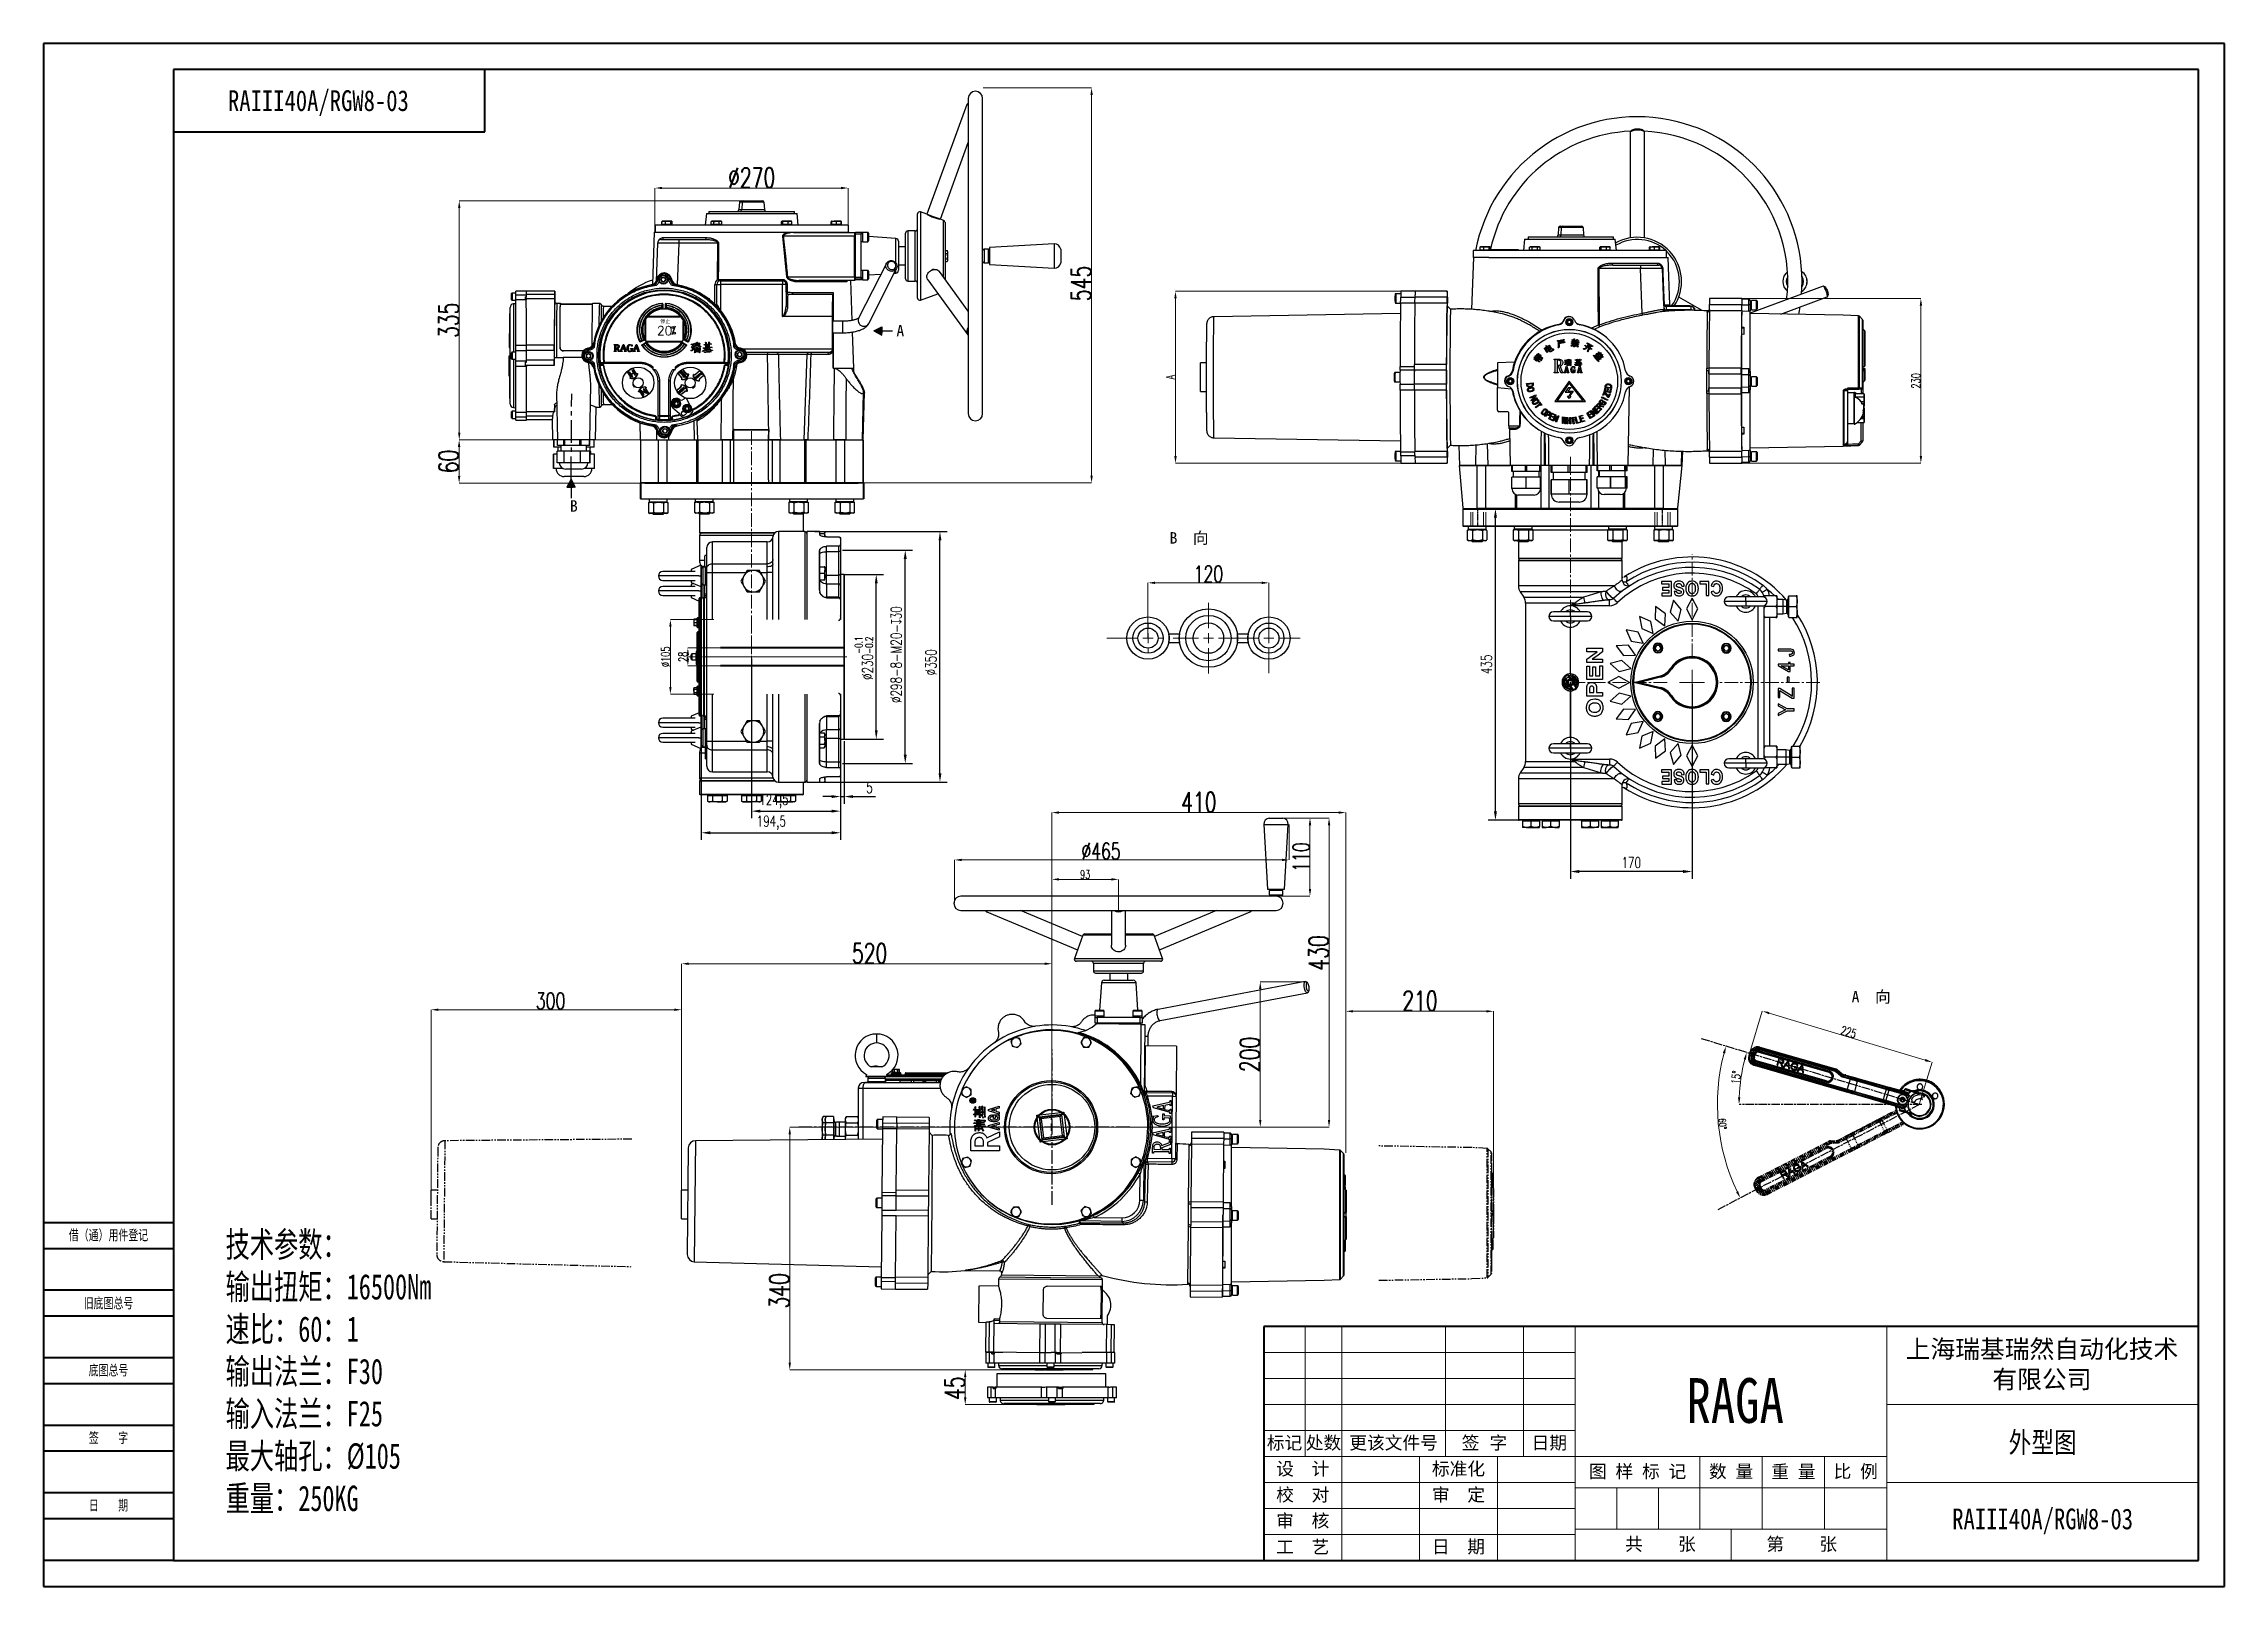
# Model space of a CAD drawing. Header units: millimetres. Extents: x 2055 to 5101, y 917 to 3070.
import ezdxf

# ---------------------------------------------------------------- set-up
doc = ezdxf.new("R2010")
doc.units = ezdxf.units.MM
for name, pattern in [('AM_ISO08W050', [18, 12, -1.5, 3, -1.5]), ('CENTER', [50.8, 31.75, -6.35, 6.35, -6.35]), ('CENTER2', [28.575, 19.05, -3.175, 3.175, -3.175]), ('DASHED', [0.75, 0.5, -0.25]), ('DASHED2', [0.375, 0.25, -0.125]), ('PHANTOM', [12.7, 6.35, -1.27, 1.27, -1.27, 1.27, -1.27]), ('双点画线', [22, 12, -2, 2, -2, 2, -2]), ('点画线', [18, 12, -2, 2, -2])]:
    doc.linetypes.add(name, pattern=pattern)
for name, color, linetype, lineweight in [('10', 7, 'Continuous', 0), ('2细线层', 4, 'Continuous', 35), ('AM_5', 3, 'Continuous', 25), ('AM_7', 4, 'AM_ISO08W050', 25), ('AM_BOR', 7, 'Continuous', 50), ('DIM', 4, 'Continuous', 13), ('FORMAT', 7, 'Continuous', 18), ('中心线', 1, 'CENTER2', 13), ('中心线层', 1, '点画线', 18), ('文字', 7, 'Continuous', 13), ('标注', 3, 'Continuous', 13), ('粗实线', 7, 'Continuous', 40), ('细实线', 3, 'Continuous', 13)]:
    doc.layers.add(name, color=color, linetype=linetype, lineweight=lineweight)
doc.layers.add('6文字层', color=3, linetype='Continuous')
doc.layers.add('layer 1', color=7, linetype='Continuous')
doc.styles.add('01', font='txt.shx')
doc.styles.add('SLDTEXTSTYLE1', font='txt.shx', dxfattribs={"width": 0.7, "bigfont": 'gbcbig.shx'})
doc.styles.add('SLDTEXTSTYLE5', font='TXT', dxfattribs={"width": 0.7})
doc.styles.get("Standard").update_dxf_attribs({"font": 'arial.ttf'})
doc.styles.add('STYLE1', font='txt.shx', dxfattribs={"width": 0.8, "height": 3, "bigfont": 'hzdx.shx'})
doc.styles.add('TH_GBDIM', font='simplex.shx', dxfattribs={"width": 0.707, "bigfont": 'hzfs.shx'})
doc.styles.add('标注', font='txt.shx', dxfattribs={"width": 0.7, "height": 3.5})
doc.dimstyles.new('ISO-25$0', dxfattribs={"dimtxt": 2.5, "dimasz": 2.5, "dimexe": 1.25, "dimexo": 0.625, "dimtad": 1, "dimtxsty": 'Standard', "dimcen": 2.5, "dimdle": 5, "dimadec": 0, "dimazin": 0, "dimtfac": 1, "dimtmove": 0, "dimatfit": 3, "dimfxl": 0, "dimarcsym": 0})
doc.dimstyles.new('SLDDIMSTYLE12$0', dxfattribs={"dimtxt": 12, "dimasz": 10, "dimexe": 0, "dimexo": 0.0625, "dimgap": 0.875, "dimtad": 1, "dimdec": 1, "dimlfac": 1.8, "dimrnd": 1e-09, "dimzin": 12, "dimdsep": 46, "dimtxsty": 'SLDTEXTSTYLE1', "dimcen": 0.09, "dimdle": 8.16, "dimclrd": 3, "dimclre": 3, "dimadec": 0, "dimazin": 3, "dimtfac": 1, "dimtdec": 1, "dimtofl": 0, "dimtmove": 0, "dimatfit": 3, "dimfxl": 0, "dimfrac": 2, "dimtolj": 1, "dimlwd": 5, "dimlwe": 5, "dimarcsym": 0})
doc.dimstyles.new('SLDDIMSTYLE12$2', dxfattribs={"dimtxt": 12, "dimasz": 10, "dimexe": 0, "dimexo": 0.0625, "dimgap": 0.875, "dimtad": 1, "dimdec": 1, "dimlfac": 1.8, "dimrnd": 1e-09, "dimzin": 12, "dimdsep": 46, "dimtxsty": 'SLDTEXTSTYLE1', "dimcen": 0.09, "dimdle": 8.16, "dimclrd": 3, "dimclre": 3, "dimadec": 0, "dimazin": 3, "dimtfac": 1, "dimtdec": 1, "dimtofl": 0, "dimtmove": 0, "dimatfit": 3, "dimfxl": 0, "dimfrac": 2, "dimtolj": 1, "dimlwd": 5, "dimlwe": 5, "dimarcsym": 0})

msp = doc.modelspace()

# ---------------------------------------------------------------- texts
at = {"layer": '6文字层', "color": 3, "lineweight": 15, "insert": (2309.253, 1411.682), "char_height": 35.4375, "width": 944.17179, "attachment_point": 1, "style": 'SLDTEXTSTYLE5'}
msp.add_mtext('{\\fSimSun|b0|i0|c134|p2;技术参数：\\P输出扭矩：}16500Nm\\P{\\fSimSun|b0|i0|c134|p2;速比：}60{\\fSimSun|b0|i0|c134|p2;：}1\\P{\\fSimSun|b0|i0|c134|p2;输出法兰：}F30\\P{\\fSimSun|b0|i0|c134|p2;输入法兰：}F25\\P{\\fSimSun|b0|i0|c134|p2;最大轴孔：}%%C105\\P{\\fSimSun|b0|i0|c134|p2;重量：}250KG', dxfattribs=at)
at = {"layer": '文字', "attachment_point": 5}
for s, insert, char_height, width, style in [('{\\fSimSun|b0|i0|c134|p2;RAIII40A/RGW8-03}', (2438.913, 2987.089), 29.00391, 719.07314, 'STYLE1'), ('\\pt176;{\\fSimSun|b0|i0|c134|p2;\\W1;A}', (3251.519, 2669.424), 16, 240, 'STYLE1'), ('\\pt176;{\\fSimSun|b0|i0|c134|p2;\\W1;B}', (2795.573, 2424.825), 16, 240, 'STYLE1'), ('\\pt176;{\\fSimSun|b0|i0|c134|p2;\\W1;B  向}', (3654.747, 2379.357), 16, 240, 'STYLE1'), ('\\pt176;{\\fSimSun|b0|i0|c134|p2;\\W1;A  向}', (4607.283, 1738.833), 16, 240, 'STYLE1'), ('{\\fSimSun|b0|i0|c134|p2;\\W0.8;RAGA}', (4417.407, 1175.543), 62.5, 395.50781, '01'), ('{\\fSimSun|b0|i0|c134|p2;\\W0.8;外型图}', (4846.775, 1116.045), 29.00391, 435.05859, '01'), ('{\\fSimSun|b0|i0|c134|p2;RAIII40A/RGW8-03}', (4846.775, 1007.281), 29.00391, 435.0586, 'STYLE1')]:
    msp.add_mtext(s, dxfattribs=dict(at, insert=insert, char_height=char_height, width=width, style=style))
at = {"layer": '文字', "insert": (4845.773, 1225.48), "char_height": 25.37842, "width": 522.07031, "attachment_point": 5}
msp.add_mtext('{\\fSimSun|b0|i0|c134|p2;上海瑞基瑞然自动化技术\\P有限公司}', dxfattribs=at)
at = {"layer": '标注', "attachment_point": 1, "style": '01'}
for s, insert, char_height, width in [('停止', (2916.261, 2685.029), 5, 36.52107), ('20', (2911.622, 2675.747), 12.5, 59.61248)]:
    msp.add_mtext(s, dxfattribs=dict(at, insert=insert, char_height=char_height, width=width))

# ---------------------------------------------------------------- blocks, each defined once
blk = doc.blocks.new('*U51')
at = {"layer": '中心线层', "color": 0, "linetype": 'CENTER2', "transparency": 16777216}
for p, q in [((0, 35), (0, 178.5)), ((-178.5, 0), (-35, 0)), ((35, 0), (178.5, 0)), ((0, -178.5), (0, -35))]:
    blk.add_line(p, q, dxfattribs=at)
at = {"layer": '中心线层', "color": 0, "linetype": 'Continuous', "transparency": 16777216}
for p, q in [((-17.5, 0), (17.5, 0)), ((0, -17.5), (0, 17.5))]:
    blk.add_line(p, q, dxfattribs=at)
blk = doc.blocks.new('*U52')
at = {"layer": '中心线层', "color": 0, "linetype": 'CENTER2', "transparency": 16777216}
blk.add_line((0, 497.5), (0, -12.5), dxfattribs=at)
blk = doc.blocks.new('*U50')
at = {"layer": '中心线层', "color": 0, "linetype": 'CENTER2', "transparency": 16777216}
for p, q in [((0, 497.9), (0, -12.1)), ((0, 234.9), (0, 130.9)), ((0, 130.9), (0, -12.1))]:
    blk.add_line(p, q, dxfattribs=at)
blk = doc.blocks.new('*U48')
at = {"layer": '中心线层', "color": 0, "linetype": 'CENTER2', "transparency": 16777216}
for p, q in [((-173.7, 0), (46.8, 0)), ((-148.7, 0), (43.2, 0)), ((43.2, 0), (46.8, 0))]:
    blk.add_line(p, q, dxfattribs=at)
blk = doc.blocks.new('*U53')
at = {"layer": '2细线层', "color": 0, "linetype": 'CENTER2', "lineweight": -3, "transparency": 16777216}
for p, q in [((0, 21), (0, 353.7)), ((-108.5, 0), (-21, 0)), ((21, 0), (108.5, 0)), ((0, -108.5), (0, -21))]:
    blk.add_line(p, q, dxfattribs=at)
at = {"layer": '2细线层', "color": 0, "linetype": 'Continuous', "lineweight": -3, "transparency": 16777216}
for p, q in [((-10.5, 0), (10.5, 0)), ((0, -10.5), (0, 10.5))]:
    blk.add_line(p, q, dxfattribs=at)
blk = doc.blocks.new('*D58')
at = {"color": 1, "linetype": 'Continuous', "transparency": 16777216}
for p, q in [((3043.6, 2211.7), (3043.6, 1988.8)), ((3168.1, 2062.7), (3168.1, 1988.8)), ((3056.1, 1998.8), (3155.6, 1998.8))]:
    blk.add_line(p, q, dxfattribs=at)
at = {"color": 1, "linetype": 'ByBlock', "transparency": 16777216}
for points in [[(3056.1, 2000.9), (3056.1, 1996.7), (3043.6, 1998.8)], [(3155.6, 2000.9), (3155.6, 1996.7), (3168.1, 1998.8)]]:
    blk.add_solid(points, dxfattribs=at)
at = {"layer": 'Defpoints', "color": 0, "linetype": 'ByBlock', "transparency": 16777216}
for p in [(3043.6, 2214.2), (3168.1, 2065.2), (3168.1, 1998.8)]:
    blk.add_point(p, dxfattribs=at)
at = {"color": 1, "linetype": 'ByBlock', "lineweight": 5, "transparency": 16777216, "insert": (3075, 2012.7), "char_height": 15, "attachment_point": 5, "style": 'TH_GBDIM'}
blk.add_mtext('124,5', dxfattribs=at)
blk = doc.blocks.new('*D59')
at = {"color": 1, "linetype": 'Continuous', "transparency": 16777216}
for p, q in [((2973.6, 2211.7), (2973.6, 1958.6)), ((3168.1, 2061.7), (3168.1, 1958.6)), ((2986.1, 1968.6), (3155.6, 1968.6))]:
    blk.add_line(p, q, dxfattribs=at)
at = {"color": 1, "linetype": 'ByBlock', "transparency": 16777216}
for points in [[(2986.1, 1970.7), (2986.1, 1966.5), (2973.6, 1968.6)], [(3155.6, 1970.7), (3155.6, 1966.5), (3168.1, 1968.6)]]:
    blk.add_solid(points, dxfattribs=at)
at = {"layer": 'Defpoints', "color": 0, "linetype": 'ByBlock', "transparency": 16777216}
for p in [(2973.6, 2214.2), (3168.1, 2064.2), (3168.1, 1968.6)]:
    blk.add_point(p, dxfattribs=at)
at = {"color": 1, "linetype": 'ByBlock', "lineweight": 5, "transparency": 16777216, "insert": (3071.3, 1982.5), "char_height": 15, "attachment_point": 5, "style": 'TH_GBDIM'}
blk.add_mtext('194,5', dxfattribs=at)
blk = doc.blocks.new('*D60')
at = {"color": 1, "linetype": 'Continuous', "transparency": 16777216}
for p, q in [((3170.6, 2363.2), (3268.4, 2363.2)), ((3258.4, 2077.7), (3258.4, 2350.7)), ((3170.6, 2065.2), (3268.4, 2065.2))]:
    blk.add_line(p, q, dxfattribs=at)
at = {"color": 1, "linetype": 'ByBlock', "transparency": 16777216}
for points in [[(3256.3, 2350.7), (3260.5, 2350.7), (3258.4, 2363.2)], [(3256.3, 2077.7), (3260.5, 2077.7), (3258.4, 2065.2)]]:
    blk.add_solid(points, dxfattribs=at)
at = {"layer": 'Defpoints', "color": 0, "linetype": 'ByBlock', "transparency": 16777216}
for p in [(3168.1, 2363.2), (3258.4, 2363.2), (3168.1, 2065.2)]:
    blk.add_point(p, dxfattribs=at)
at = {"color": 1, "linetype": 'ByBlock', "lineweight": 5, "transparency": 16777216, "insert": (3245.9, 2217.3), "char_height": 15, "attachment_point": 5, "rotation": 90, "style": 'TH_GBDIM'}
blk.add_mtext('%%C298-8-M20-{\\Fgdt,gbcbig|c0;x}30', dxfattribs=at)
blk = doc.blocks.new('*D61')
at = {"color": 1, "linetype": 'Continuous', "transparency": 16777216}
for p, q in [((3132.3, 2389.2), (3316.9, 2389.2)), ((3306.9, 2051.7), (3306.9, 2376.7)), ((3132.3, 2039.2), (3316.9, 2039.2))]:
    blk.add_line(p, q, dxfattribs=at)
at = {"color": 1, "linetype": 'ByBlock', "transparency": 16777216}
for points in [[(3304.9, 2376.7), (3309, 2376.7), (3306.9, 2389.2)], [(3304.9, 2051.7), (3309, 2051.7), (3306.9, 2039.2)]]:
    blk.add_solid(points, dxfattribs=at)
at = {"layer": 'Defpoints', "color": 0, "linetype": 'ByBlock', "transparency": 16777216}
for p in [(3129.8, 2389.2), (3306.9, 2389.2), (3129.8, 2039.2)]:
    blk.add_point(p, dxfattribs=at)
at = {"color": 1, "linetype": 'ByBlock', "lineweight": 5, "transparency": 16777216, "insert": (3294.4, 2206.5), "char_height": 15, "attachment_point": 5, "rotation": 90, "style": 'TH_GBDIM'}
blk.add_mtext('%%C350', dxfattribs=at)
blk = doc.blocks.new('*D62')
at = {"color": 1, "linetype": 'Continuous', "transparency": 16777216}
for p, q in [((3173.1, 2329.2), (3227.9, 2329.2)), ((3217.9, 2111.7), (3217.9, 2316.7)), ((3173.1, 2099.2), (3227.9, 2099.2))]:
    blk.add_line(p, q, dxfattribs=at)
at = {"color": 1, "linetype": 'ByBlock', "transparency": 16777216}
for points in [[(3215.9, 2316.7), (3220, 2316.7), (3217.9, 2329.2)], [(3215.9, 2111.7), (3220, 2111.7), (3217.9, 2099.2)]]:
    blk.add_solid(points, dxfattribs=at)
at = {"layer": 'Defpoints', "color": 0, "linetype": 'ByBlock', "transparency": 16777216}
for p in [(3170.6, 2329.2), (3217.9, 2329.2), (3170.6, 2099.2)]:
    blk.add_point(p, dxfattribs=at)
at = {"color": 1, "linetype": 'ByBlock', "lineweight": 5, "transparency": 16777216, "insert": (3200.7, 2212.2), "char_height": 15, "attachment_point": 5, "rotation": 90, "style": 'TH_GBDIM'}
blk.add_mtext('%%C230{\\H0.7x;\\S-0.1^ -0.2;}', dxfattribs=at)
blk = doc.blocks.new('*D63')
at = {"color": 1, "linetype": 'Continuous', "transparency": 16777216}
for p, q in [((3168.1, 2096.7), (3168.1, 2009.1)), ((3173.1, 2096.7), (3173.1, 2009.1)), ((3155.6, 2019.1), (3143.1, 2019.1)), ((3168.1, 2019.1), (3173.1, 2019.1)), ((3185.6, 2019.1), (3217, 2019.1))]:
    blk.add_line(p, q, dxfattribs=at)
at = {"color": 1, "linetype": 'ByBlock', "transparency": 16777216}
for points in [[(3155.6, 2021.2), (3155.6, 2017.1), (3168.1, 2019.1)], [(3185.6, 2021.2), (3185.6, 2017.1), (3173.1, 2019.1)]]:
    blk.add_solid(points, dxfattribs=at)
at = {"layer": 'Defpoints', "color": 0, "linetype": 'ByBlock', "transparency": 16777216}
for p in [(3168.1, 2099.2), (3173.1, 2099.2), (3168.1, 2019.1)]:
    blk.add_point(p, dxfattribs=at)
at = {"color": 1, "linetype": 'ByBlock', "lineweight": 5, "transparency": 16777216, "insert": (3208.4, 2031.6), "char_height": 15, "attachment_point": 5, "style": 'TH_GBDIM'}
blk.add_mtext('5', dxfattribs=at)
blk = doc.blocks.new('*D75')
at = {"color": 1, "linetype": 'Continuous', "transparency": 16777216}
for p, q in [((4187.2, 2176.1), (4187.2, 1904.5)), ((4357.2, 2176.1), (4357.2, 1904.5)), ((4344.7, 1914.5), (4199.7, 1914.5))]:
    blk.add_line(p, q, dxfattribs=at)
at = {"color": 1, "linetype": 'ByBlock', "transparency": 16777216}
for points in [[(4199.7, 1916.6), (4199.7, 1912.4), (4187.2, 1914.5)], [(4344.7, 1916.6), (4344.7, 1912.4), (4357.2, 1914.5)]]:
    blk.add_solid(points, dxfattribs=at)
at = {"layer": 'Defpoints', "color": 0, "linetype": 'ByBlock', "transparency": 16777216}
for p in [(4187.2, 2178.6), (4357.2, 2178.6), (4187.2, 1914.5)]:
    blk.add_point(p, dxfattribs=at)
at = {"color": 1, "linetype": 'ByBlock', "lineweight": 5, "transparency": 16777216, "insert": (4272.2, 1927), "char_height": 15, "attachment_point": 5, "rotation": 359.9976, "style": 'TH_GBDIM'}
blk.add_mtext('170', dxfattribs=at)
blk = doc.blocks.new('*D64')
at = {"color": 1, "linetype": 'Continuous', "transparency": 16777216}
for p, q in [((4184.7, 2421.1), (4072.6, 2421.1)), ((4082.6, 1998.6), (4082.6, 2408.6)), ((4184.7, 1986.1), (4072.6, 1986.1))]:
    blk.add_line(p, q, dxfattribs=at)
at = {"color": 1, "linetype": 'ByBlock', "transparency": 16777216}
for points in [[(4080.5, 2408.6), (4084.7, 2408.6), (4082.6, 2421.1)], [(4080.5, 1998.6), (4084.7, 1998.6), (4082.6, 1986.1)]]:
    blk.add_solid(points, dxfattribs=at)
at = {"layer": 'Defpoints', "color": 0, "linetype": 'ByBlock', "transparency": 16777216}
for p in [(4082.6, 2421.1), (4187.2, 2421.1), (4187.2, 1986.1)]:
    blk.add_point(p, dxfattribs=at)
at = {"color": 1, "linetype": 'ByBlock', "lineweight": 5, "transparency": 16777216, "insert": (4070.1, 2203.6), "char_height": 15, "attachment_point": 5, "rotation": 90, "style": 'TH_GBDIM'}
blk.add_mtext('435', dxfattribs=at)
blk = doc.blocks.new('*D54')
at = {"layer": 'AM_5', "color": 3, "lineweight": 5, "transparency": 16777216}
blk.add_line((3367.3, 3008.7), (3518.6, 3008.7), dxfattribs=at)
at = {"layer": 'AM_5', "color": 3, "linetype": 'Continuous', "lineweight": 5, "transparency": 16777216}
for p, q in [((3518.6, 2998.7), (3518.6, 2466.9)), ((3200.2, 2456.9), (3518.6, 2456.9))]:
    blk.add_line(p, q, dxfattribs=at)
at = {"layer": 'AM_5', "color": 3, "transparency": 16777216}
for points in [[(3517, 2998.7), (3520.3, 2998.7), (3518.6, 3008.7)], [(3517, 2466.9), (3520.3, 2466.9), (3518.6, 2456.9)]]:
    blk.add_solid(points, dxfattribs=at)
at = {"layer": 'Defpoints', "color": 0, "transparency": 16777216}
for p in [(3367.3, 3008.7), (3200.2, 2456.9), (3518.6, 2456.9)]:
    blk.add_point(p, dxfattribs=at)
at = {"layer": 'AM_5', "color": 0, "transparency": 16777216, "insert": (3504, 2735.4), "char_height": 12, "attachment_point": 5, "rotation": 90, "style": 'SLDTEXTSTYLE1'}
blk.add_mtext('\\A1;{\\H2.28571x;545}', dxfattribs=at)
blk = doc.blocks.new('*D55')
at = {"layer": 'AM_5', "color": 3, "lineweight": 5, "transparency": 16777216}
blk.add_line((2908.9, 2807.1), (2908.9, 2868.6), dxfattribs=at)
at = {"layer": 'AM_5', "color": 3, "linetype": 'Continuous', "lineweight": 5, "transparency": 16777216}
for p, q in [((2918.9, 2868.6), (3168.9, 2868.6)), ((3178.9, 2807.1), (3178.9, 2868.6))]:
    blk.add_line(p, q, dxfattribs=at)
at = {"layer": 'AM_5', "color": 3, "transparency": 16777216}
for points in [[(2918.9, 2870.3), (2918.9, 2867), (2908.9, 2868.6)], [(3168.9, 2870.3), (3168.9, 2867), (3178.9, 2868.6)]]:
    blk.add_solid(points, dxfattribs=at)
at = {"layer": 'Defpoints', "color": 0, "transparency": 16777216}
for p in [(3178.9, 2868.6), (2908.9, 2807.1), (3178.9, 2807.1)]:
    blk.add_point(p, dxfattribs=at)
at = {"layer": 'AM_5', "color": 0, "transparency": 16777216, "insert": (3043.9, 2883.2), "char_height": 12, "attachment_point": 5, "style": 'SLDTEXTSTYLE1'}
blk.add_mtext('\\A1;{\\H2.28571x;%%C270}', dxfattribs=at)
blk = doc.blocks.new('*D56')
at = {"layer": 'AM_5', "color": 3, "lineweight": 5, "transparency": 16777216}
blk.add_line((3030, 2850.9), (2635.6, 2850.9), dxfattribs=at)
at = {"layer": 'AM_5', "color": 3, "linetype": 'Continuous', "lineweight": 5, "transparency": 16777216}
for p, q in [((2635.6, 2840.9), (2635.6, 2527.1)), ((3041.6, 2517.1), (2635.6, 2517.1))]:
    blk.add_line(p, q, dxfattribs=at)
at = {"layer": 'AM_5', "color": 3, "transparency": 16777216}
for points in [[(2633.9, 2840.9), (2637.2, 2840.9), (2635.6, 2850.9)], [(2633.9, 2527.1), (2637.2, 2527.1), (2635.6, 2517.1)]]:
    blk.add_solid(points, dxfattribs=at)
at = {"layer": 'Defpoints', "color": 0, "transparency": 16777216}
for p in [(3030, 2850.9), (2635.6, 2517.1), (3041.7, 2517.1)]:
    blk.add_point(p, dxfattribs=at)
at = {"layer": 'AM_5', "color": 0, "transparency": 16777216, "insert": (2621, 2684), "char_height": 12, "attachment_point": 5, "rotation": 90, "style": 'SLDTEXTSTYLE1'}
blk.add_mtext('\\A1;{\\H2.28571x;335}', dxfattribs=at)
blk = doc.blocks.new('*D57')
at = {"layer": 'AM_5', "color": 3, "lineweight": 5, "transparency": 16777216}
blk.add_line((3041.6, 2517.1), (2635.4, 2517.1), dxfattribs=at)
at = {"layer": 'AM_5', "color": 3, "linetype": 'Continuous', "lineweight": 5, "transparency": 16777216}
for p, q in [((2635.4, 2507.1), (2635.4, 2466.7)), ((3041.3, 2456.7), (2635.4, 2456.7))]:
    blk.add_line(p, q, dxfattribs=at)
at = {"layer": 'AM_5', "color": 3, "transparency": 16777216}
for points in [[(2633.7, 2507.1), (2637.1, 2507.1), (2635.4, 2517.1)], [(2633.7, 2466.7), (2637.1, 2466.7), (2635.4, 2456.7)]]:
    blk.add_solid(points, dxfattribs=at)
at = {"layer": 'Defpoints', "color": 0, "transparency": 16777216}
for p in [(3041.7, 2517.1), (2635.4, 2456.7), (3041.4, 2456.7)]:
    blk.add_point(p, dxfattribs=at)
at = {"layer": 'AM_5', "color": 0, "transparency": 16777216, "insert": (2620.8, 2486.9), "char_height": 12, "attachment_point": 5, "rotation": 90, "style": 'SLDTEXTSTYLE1'}
blk.add_mtext('\\A1;{\\H2.28571x;60}', dxfattribs=at)
blk = doc.blocks.new('*D76')
at = {"layer": 'AM_5', "color": 3, "lineweight": 5, "transparency": 16777216}
blk.add_line((3950.3, 2724.5), (3635.8, 2724.5), dxfattribs=at)
at = {"layer": 'AM_5', "color": 3, "linetype": 'Continuous', "lineweight": 5, "transparency": 16777216}
for p, q in [((3635.8, 2714.5), (3635.8, 2494.5)), ((3950.3, 2484.5), (3635.8, 2484.5))]:
    blk.add_line(p, q, dxfattribs=at)
at = {"layer": 'AM_5', "color": 3, "transparency": 16777216}
for points in [[(3634.1, 2714.5), (3637.5, 2714.5), (3635.8, 2724.5)], [(3634.1, 2494.5), (3637.5, 2494.5), (3635.8, 2484.5)]]:
    blk.add_solid(points, dxfattribs=at)
at = {"layer": 'Defpoints', "color": 0, "transparency": 16777216}
for p in [(3950.4, 2724.5), (3635.8, 2484.5), (3950.4, 2484.5)]:
    blk.add_point(p, dxfattribs=at)
at = {"layer": 'AM_5', "color": 0, "transparency": 16777216, "insert": (3628.9, 2604.5), "char_height": 12, "attachment_point": 5, "rotation": 90, "style": 'SLDTEXTSTYLE1'}
blk.add_mtext('\\A1;A', dxfattribs=at)
blk = doc.blocks.new('*D77')
at = {"layer": 'AM_5', "color": 3, "lineweight": 5, "transparency": 16777216}
blk.add_line((4426.8, 2714.5), (4676.7, 2714.5), dxfattribs=at)
at = {"layer": 'AM_5', "color": 3, "linetype": 'Continuous', "lineweight": 5, "transparency": 16777216}
for p, q in [((4676.7, 2704.5), (4676.7, 2494.5)), ((4426.8, 2484.5), (4676.7, 2484.5))]:
    blk.add_line(p, q, dxfattribs=at)
at = {"layer": 'AM_5', "color": 3, "transparency": 16777216}
for points in [[(4675.1, 2704.5), (4678.4, 2704.5), (4676.7, 2714.5)], [(4675.1, 2494.5), (4678.4, 2494.5), (4676.7, 2484.5)]]:
    blk.add_solid(points, dxfattribs=at)
at = {"layer": 'Defpoints', "color": 0, "transparency": 16777216}
for p in [(4426.7, 2714.5), (4426.7, 2484.5), (4676.7, 2484.5)]:
    blk.add_point(p, dxfattribs=at)
at = {"layer": 'AM_5', "color": 0, "transparency": 16777216, "insert": (4669.8, 2599.5), "char_height": 12, "attachment_point": 5, "rotation": 90, "style": 'SLDTEXTSTYLE1'}
blk.add_mtext('\\A1;230', dxfattribs=at)
blk = doc.blocks.new('*D65')
at = {"layer": 'Defpoints', "color": 0, "transparency": 16777216}
for p in [(3794.4, 1980.3), (3794.4, 1930.7), (3327.4, 1870.2)]:
    blk.add_point(p, dxfattribs=at)
at = {"layer": '标注', "color": 3, "linetype": 'Continuous', "lineweight": 5, "transparency": 16777216}
for p, q in [((3794.4, 1980.2), (3794.4, 1930.7)), ((3337.4, 1930.7), (3784.4, 1930.7))]:
    blk.add_line(p, q, dxfattribs=at)
at = {"layer": '标注', "color": 3, "lineweight": 5, "transparency": 16777216}
blk.add_line((3327.4, 1870.3), (3327.4, 1930.7), dxfattribs=at)
at = {"layer": '标注', "color": 3, "transparency": 16777216}
for points in [[(3337.4, 1932.4), (3337.4, 1929), (3327.4, 1930.7)], [(3784.4, 1932.4), (3784.4, 1929), (3794.4, 1930.7)]]:
    blk.add_solid(points, dxfattribs=at)
at = {"layer": '标注', "color": 0, "transparency": 16777216, "insert": (3531.8, 1943), "char_height": 10, "attachment_point": 5, "style": 'SLDTEXTSTYLE1'}
blk.add_mtext('\\A1;{\\H2.28571x;%%C465}', dxfattribs=at)
blk = doc.blocks.new('*D66')
at = {"layer": 'AM_5', "color": 3, "lineweight": 5, "transparency": 16777216}
blk.add_line((2946.1, 1469.8), (2946.1, 1785.8), dxfattribs=at)
at = {"layer": 'AM_5', "color": 3, "linetype": 'Continuous', "lineweight": 5, "transparency": 16777216}
for p, q in [((2956.1, 1785.8), (3453.3, 1785.8)), ((3463.3, 1557.8), (3463.3, 1785.8))]:
    blk.add_line(p, q, dxfattribs=at)
at = {"layer": 'AM_5', "color": 3, "transparency": 16777216}
for points in [[(2956.1, 1787.5), (2956.1, 1784.1), (2946.1, 1785.8)], [(3453.3, 1787.5), (3453.3, 1784.1), (3463.3, 1785.8)]]:
    blk.add_solid(points, dxfattribs=at)
at = {"layer": 'Defpoints', "color": 0, "transparency": 16777216}
for p in [(3463.3, 1785.8), (3463.3, 1557.7), (2946.1, 1469.7)]:
    blk.add_point(p, dxfattribs=at)
at = {"layer": 'AM_5', "color": 0, "transparency": 16777216, "insert": (3208.6, 1800.4), "char_height": 12, "width": 2.333, "attachment_point": 5, "style": 'SLDTEXTSTYLE1'}
blk.add_mtext('\\A1;{\\H2.28571x;520}', dxfattribs=at)
blk = doc.blocks.new('*D67')
at = {"layer": 'AM_5', "color": 3, "lineweight": 5, "transparency": 16777216}
blk.add_line((3463.3, 1557.8), (3463.3, 1996.8), dxfattribs=at)
at = {"layer": 'AM_5', "color": 3, "linetype": 'Continuous', "lineweight": 5, "transparency": 16777216}
for p, q in [((3473.3, 1996.8), (3863.6, 1996.8)), ((3873.6, 1522), (3873.6, 1996.8))]:
    blk.add_line(p, q, dxfattribs=at)
at = {"layer": 'AM_5', "color": 3, "transparency": 16777216}
for points in [[(3473.3, 1998.5), (3473.3, 1995.1), (3463.3, 1996.8)], [(3863.6, 1998.5), (3863.6, 1995.1), (3873.6, 1996.8)]]:
    blk.add_solid(points, dxfattribs=at)
at = {"layer": 'Defpoints', "color": 0, "transparency": 16777216}
for p in [(3873.6, 1996.8), (3463.3, 1557.7), (3873.6, 1522)]:
    blk.add_point(p, dxfattribs=at)
at = {"layer": 'AM_5', "color": 0, "transparency": 16777216, "insert": (3668.4, 2011.4), "char_height": 12, "attachment_point": 5, "style": 'SLDTEXTSTYLE1'}
blk.add_mtext('\\A1;{\\H2.28571x;410}', dxfattribs=at)
blk = doc.blocks.new('*D68')
at = {"layer": 'Defpoints', "color": 0, "transparency": 16777216}
for p in [(2946.1, 1721.6), (2596.2, 1469.7), (2946.1, 1469.7)]:
    blk.add_point(p, dxfattribs=at)
at = {"layer": '标注', "color": 3, "lineweight": 5, "transparency": 16777216}
blk.add_line((2596.2, 1469.8), (2596.2, 1721.6), dxfattribs=at)
at = {"layer": '标注', "color": 3, "linetype": 'Continuous', "lineweight": 5, "transparency": 16777216}
for p, q in [((2606.2, 1721.6), (2936.1, 1721.6)), ((2946.1, 1469.8), (2946.1, 1721.6))]:
    blk.add_line(p, q, dxfattribs=at)
at = {"layer": '标注', "color": 3, "transparency": 16777216}
for points in [[(2606.2, 1723.2), (2606.2, 1719.9), (2596.2, 1721.6)], [(2936.1, 1723.2), (2936.1, 1719.9), (2946.1, 1721.6)]]:
    blk.add_solid(points, dxfattribs=at)
at = {"layer": '标注', "color": 0, "transparency": 16777216, "insert": (2763.1, 1733.9), "char_height": 10, "attachment_point": 5, "style": 'SLDTEXTSTYLE1'}
blk.add_mtext('\\A1;{\\H2.28571x;300}', dxfattribs=at)
blk = doc.blocks.new('*D78')
at = {"layer": 'AM_5', "color": 3, "lineweight": 5, "transparency": 16777216}
blk.add_line((3873.6, 1522), (3873.6, 1719.4), dxfattribs=at)
at = {"layer": 'AM_5', "color": 3, "linetype": 'Continuous', "lineweight": 5, "transparency": 16777216}
for p, q in [((3883.6, 1719.4), (4069.9, 1719.4)), ((4079.9, 1472), (4079.9, 1719.4))]:
    blk.add_line(p, q, dxfattribs=at)
at = {"layer": 'AM_5', "color": 3, "transparency": 16777216}
for points in [[(3883.6, 1721), (3883.6, 1717.7), (3873.6, 1719.4)], [(4069.9, 1721), (4069.9, 1717.7), (4079.9, 1719.4)]]:
    blk.add_solid(points, dxfattribs=at)
at = {"layer": 'Defpoints', "color": 0, "transparency": 16777216}
for p in [(4079.9, 1719.4), (3873.6, 1522), (4079.9, 1472)]:
    blk.add_point(p, dxfattribs=at)
at = {"layer": 'AM_5', "color": 0, "transparency": 16777216, "insert": (3977.2, 1734), "char_height": 12, "attachment_point": 5, "style": 'SLDTEXTSTYLE1'}
blk.add_mtext('\\A1;{\\H2.28571x;210}', dxfattribs=at)
blk = doc.blocks.new('*D69')
at = {"layer": 'Defpoints', "color": 0, "transparency": 16777216}
for p in [(3777.4, 1989.2), (3777.4, 1880.2), (3823.6, 1880.2)]:
    blk.add_point(p, dxfattribs=at)
at = {"layer": '标注', "color": 3, "lineweight": 5, "transparency": 16777216}
blk.add_line((3777.4, 1989.2), (3823.6, 1989.2), dxfattribs=at)
at = {"layer": '标注', "color": 3, "linetype": 'Continuous', "lineweight": 5, "transparency": 16777216}
for p, q in [((3823.6, 1979.2), (3823.6, 1890.2)), ((3777.4, 1880.2), (3823.6, 1880.2))]:
    blk.add_line(p, q, dxfattribs=at)
at = {"layer": '标注', "color": 3, "transparency": 16777216}
for points in [[(3822, 1979.2), (3825.3, 1979.2), (3823.6, 1989.2)], [(3822, 1890.2), (3825.3, 1890.2), (3823.6, 1880.2)]]:
    blk.add_solid(points, dxfattribs=at)
at = {"layer": '标注', "color": 0, "transparency": 16777216, "insert": (3811.3, 1934.7), "char_height": 10, "attachment_point": 5, "rotation": 90, "style": 'SLDTEXTSTYLE1'}
blk.add_mtext('\\A1;{\\H2.28571x;110}', dxfattribs=at)
blk = doc.blocks.new('*D70')
at = {"layer": 'AM_5', "color": 3, "lineweight": 5, "transparency": 16777216}
blk.add_line((3463.2, 1557.7), (3097.1, 1557.7), dxfattribs=at)
at = {"layer": 'AM_5', "color": 3, "linetype": 'Continuous', "lineweight": 5, "transparency": 16777216}
for p, q in [((3097.1, 1547.7), (3097.1, 1228.8)), ((3461.3, 1218.8), (3097.1, 1218.8))]:
    blk.add_line(p, q, dxfattribs=at)
at = {"layer": 'AM_5', "color": 3, "transparency": 16777216}
for points in [[(3095.5, 1547.7), (3098.8, 1547.7), (3097.1, 1557.7)], [(3095.5, 1228.8), (3098.8, 1228.8), (3097.1, 1218.8)]]:
    blk.add_solid(points, dxfattribs=at)
at = {"layer": 'Defpoints', "color": 0, "transparency": 16777216}
for p in [(3463.3, 1557.7), (3097.1, 1218.8), (3461.4, 1218.8)]:
    blk.add_point(p, dxfattribs=at)
at = {"layer": 'AM_5', "color": 0, "transparency": 16777216, "insert": (3082.5, 1329.1), "char_height": 12, "attachment_point": 5, "rotation": 90, "style": 'SLDTEXTSTYLE1'}
blk.add_mtext('\\A1;{\\H2.28571x;340}', dxfattribs=at)
blk = doc.blocks.new('*D79')
at = {"layer": 'AM_5', "color": 3, "lineweight": 5, "transparency": 16777216}
blk.add_line((3461.3, 1218.8), (3342.2, 1218.8), dxfattribs=at)
at = {"layer": 'AM_5', "color": 3, "linetype": 'Continuous', "lineweight": 5, "transparency": 16777216}
for p, q in [((3342.2, 1208.8), (3342.2, 1180.3)), ((3460.4, 1170.3), (3342.2, 1170.3))]:
    blk.add_line(p, q, dxfattribs=at)
at = {"layer": 'AM_5', "color": 3, "transparency": 16777216}
for points in [[(3340.5, 1208.8), (3343.8, 1208.8), (3342.2, 1218.8)], [(3340.5, 1180.3), (3343.8, 1180.3), (3342.2, 1170.3)]]:
    blk.add_solid(points, dxfattribs=at)
at = {"layer": 'Defpoints', "color": 0, "transparency": 16777216}
for p in [(3461.4, 1218.8), (3342.2, 1170.3), (3460.5, 1170.3)]:
    blk.add_point(p, dxfattribs=at)
at = {"layer": 'AM_5', "color": 0, "transparency": 16777216, "insert": (3327.6, 1193.3), "char_height": 12, "attachment_point": 5, "rotation": 90, "style": 'SLDTEXTSTYLE1'}
blk.add_mtext('\\A1;{\\H2.28571x;45}', dxfattribs=at)
blk = doc.blocks.new('*D71')
at = {"layer": 'AM_5', "color": 3, "lineweight": 5, "transparency": 16777216}
blk.add_line((3777.4, 1989.2), (3850.2, 1989.2), dxfattribs=at)
at = {"layer": 'AM_5', "color": 3, "linetype": 'Continuous', "lineweight": 5, "transparency": 16777216}
for p, q in [((3850.2, 1979.2), (3850.2, 1567.7)), ((3463.3, 1557.7), (3850.2, 1557.7))]:
    blk.add_line(p, q, dxfattribs=at)
at = {"layer": 'AM_5', "color": 3, "transparency": 16777216}
for points in [[(3848.6, 1979.2), (3851.9, 1979.2), (3850.2, 1989.2)], [(3848.6, 1567.7), (3851.9, 1567.7), (3850.2, 1557.7)]]:
    blk.add_solid(points, dxfattribs=at)
at = {"layer": 'Defpoints', "color": 0, "transparency": 16777216}
for p in [(3777.4, 1989.2), (3463.3, 1557.7), (3850.2, 1557.7)]:
    blk.add_point(p, dxfattribs=at)
at = {"layer": 'AM_5', "color": 0, "transparency": 16777216, "insert": (3835.6, 1800.8), "char_height": 12, "attachment_point": 5, "rotation": 90, "style": 'SLDTEXTSTYLE1'}
blk.add_mtext('\\A1;{\\H2.28571x;430}', dxfattribs=at)
blk = doc.blocks.new('*D72')
at = {"layer": 'AM_5', "color": 3, "lineweight": 5, "transparency": 16777216}
blk.add_line((3816.5, 1760.6), (3754.2, 1760.6), dxfattribs=at)
at = {"layer": 'AM_5', "color": 3, "linetype": 'Continuous', "lineweight": 5, "transparency": 16777216}
for p, q in [((3754.2, 1750.6), (3754.2, 1567.7)), ((3463.3, 1557.7), (3754.2, 1557.7))]:
    blk.add_line(p, q, dxfattribs=at)
at = {"layer": 'AM_5', "color": 3, "transparency": 16777216}
for points in [[(3752.5, 1750.6), (3755.8, 1750.6), (3754.2, 1760.6)], [(3752.5, 1567.7), (3755.8, 1567.7), (3754.2, 1557.7)]]:
    blk.add_solid(points, dxfattribs=at)
at = {"layer": 'Defpoints', "color": 0, "transparency": 16777216}
for p in [(3816.6, 1760.6), (3463.3, 1557.7), (3754.2, 1557.7)]:
    blk.add_point(p, dxfattribs=at)
at = {"layer": 'AM_5', "color": 0, "transparency": 16777216, "insert": (3739.6, 1659.2), "char_height": 12, "attachment_point": 5, "rotation": 90, "style": 'SLDTEXTSTYLE1'}
blk.add_mtext('\\A1;{\\H2.28571x;200}', dxfattribs=at)
blk = doc.blocks.new('*D80')
at = {"layer": 'AM_5', "color": 3, "lineweight": 5, "transparency": 16777216}
blk.add_line((3463.2, 1557.6), (3463.2, 1903.6), dxfattribs=at)
at = {"layer": 'AM_5', "color": 3, "linetype": 'Continuous', "lineweight": 5, "transparency": 16777216}
for p, q in [((3473.2, 1903.6), (3546.2, 1903.6)), ((3556.2, 1860.3), (3556.2, 1903.6))]:
    blk.add_line(p, q, dxfattribs=at)
at = {"layer": 'AM_5', "color": 3, "transparency": 16777216}
for points in [[(3473.2, 1905.2), (3473.2, 1901.9), (3463.2, 1903.6)], [(3546.2, 1905.2), (3546.2, 1901.9), (3556.2, 1903.6)]]:
    blk.add_solid(points, dxfattribs=at)
at = {"layer": 'Defpoints', "color": 0, "transparency": 16777216}
for p in [(3556.2, 1903.6), (3556.2, 1860.2), (3463.2, 1557.6)]:
    blk.add_point(p, dxfattribs=at)
at = {"layer": 'AM_5', "color": 0, "transparency": 16777216, "insert": (3509.7, 1910.5), "char_height": 12, "attachment_point": 5, "style": 'SLDTEXTSTYLE1'}
blk.add_mtext('\\A1;93', dxfattribs=at)
blk = doc.blocks.new('SW_CENTERMARKSYMBOL_12')
at = {"layer": '10', "color": 0}
for p, q in [((-1, 0), (-1.35, 0)), ((0, 0), (-0.5, 0)), ((0, 1), (0, 1.35)), ((0, 0), (0, 0.5)), ((0, 0), (0, -0.5)), ((0, 0), (0.5, 0)), ((1, 0), (1.35, 0)), ((0, -1), (0, -1.35))]:
    blk.add_line(p, q, dxfattribs=at)
blk = doc.blocks.new('rA3')
at = {"layer": '粗实线'}
for p, q in [((333.38, 421.26), (333.38, 124.26)), ((753.38, 421.26), (333.38, 421.26)), ((753.38, 124.26), (753.38, 421.26)), ((748.38, 416.26), (358.38, 416.26)), ((358.38, 416.26), (358.38, 129.26)), ((418.38, 404.26), (418.38, 416.26)), ((748.38, 129.26), (748.38, 416.26)), ((358.38, 404.26), (418.38, 404.26)), ((358.38, 194.26), (333.38, 194.26)), ((358.38, 189.26), (333.38, 189.26)), ((358.38, 181.26), (333.38, 181.26)), ((358.38, 176.26), (333.38, 176.26)), ((568.38, 174.26), (568.38, 129.26)), ((748.38, 174.26), (568.38, 174.26)), ((358.38, 168.26), (333.38, 168.26)), ((358.38, 163.26), (333.38, 163.26)), ((358.38, 155.26), (333.38, 155.26)), ((358.38, 150.26), (333.38, 150.26)), ((358.38, 142.26), (333.38, 142.26)), ((358.38, 137.26), (333.38, 137.26)), ((358.38, 129.26), (333.38, 129.26)), ((358.38, 129.26), (748.38, 129.26)), ((333.38, 124.26), (753.38, 124.26))]:
    blk.add_line(p, q, dxfattribs=at)
at = {"layer": '细实线'}
for p, q in [((576.38, 174.26), (576.38, 149.26)), ((583.38, 174.26), (583.38, 149.26)), ((603.38, 174.26), (603.38, 149.26)), ((618.38, 174.26), (618.38, 149.26)), ((628.38, 174.26), (628.38, 129.26)), ((688.38, 174.26), (688.38, 129.26)), ((568.38, 169.26), (628.38, 169.26)), ((628.38, 169.26), (628.38, 129.26)), ((568.38, 164.26), (628.38, 164.26)), ((568.38, 159.26), (628.38, 159.26)), ((688.38, 159.26), (748.38, 159.26)), ((568.38, 154.26), (628.38, 154.26)), ((568.38, 149.26), (688.38, 149.26)), ((583.38, 149.26), (583.38, 129.26)), ((598.38, 149.26), (598.38, 129.26)), ((613.38, 129.26), (613.38, 149.26)), ((652.38, 149.22), (652.38, 135.22)), ((664.38, 149.26), (664.38, 135.26)), ((676.38, 149.26), (676.38, 135.26)), ((568.38, 144.26), (628.38, 144.26)), ((688.38, 143.26), (628.38, 143.26)), ((636.38, 143.26), (636.38, 135.26)), ((644.38, 143.26), (644.38, 135.26)), ((688.38, 144.26), (748.38, 144.26)), ((568.25, 139.26), (628.38, 139.26)), ((628.38, 135.26), (688.38, 135.26)), ((658.38, 135.26), (658.38, 129.26)), ((568.38, 134.26), (628.38, 134.26))]:
    blk.add_line(p, q, dxfattribs=at)
at = {"layer": '文字', "char_height": 2, "width": 25, "attachment_point": 5, "style": '标注'}
for s, insert in [('{\\fSimSun|b0|i0|c134|p54;借（通）用件登记}', (345.88, 191.76)), ('{\\fSimSun|b0|i0|c134|p54;旧底图总号}', (345.88, 178.67)), ('{\\fSimSun|b0|i0|c134|p54;底图总号}', (345.88, 165.76)), ('{\\fSimSun|b0|i0|c134|p54;签}   {\\fSimSun|b0|i0|c134|p54;字}', (345.88, 152.76)), ('{\\fSimSun|b0|i0|c134|p54;日}   {\\fSimSun|b0|i0|c134|p54;期}', (345.88, 139.76))]:
    blk.add_mtext(s, dxfattribs=dict(at, insert=insert))
at = {"layer": '文字', "char_height": 2.5, "width": 72, "attachment_point": 5}
for s, insert in [('{\\fSimSun|b0|i0|c134|p2;标记}', (572.38, 151.76)), ('{\\fSimSun|b0|i0|c134|p2;处数}', (579.88, 151.76)), ('{\\fSimSun|b0|i0|c134|p2;更该文件号}', (593.38, 151.76)), ('{\\fSimSun|b0|i0|c134|p54;签}  {\\fSimSun|b0|i0|c134|p54;字}', (610.88, 151.76)), ('{\\fSimSun|b0|i0|c134|p54;日期}', (623.38, 151.76)), ('{\\fSimSun|b0|i0|c134|p2;设  计}', (575.88, 146.76)), ('{\\fSimSun|b0|i0|c134|p2;标准化}', (605.88, 146.76)), ('{\\fSimSun|b0|i0|c134|p2;图 样 标 记}', (640.38, 146.26)), ('{\\fSimSun|b0|i0|c134|p2;数 量}', (658.38, 146.26)), ('{\\fSimSun|b0|i0|c134|p2;重 量}', (670.38, 146.26)), ('{\\fSimSun|b0|i0|c134|p2;比 例}', (682.38, 146.26)), ('{\\fSimSun|b0|i0|c134|p2;校  对}', (575.88, 141.76)), ('{\\fSimSun|b0|i0|c134|p2;审  定}', (605.88, 141.76)), ('{\\fSimSun|b0|i0|c134|p2;审  核}', (575.88, 136.76)), ('{\\fSimSun|b0|i0|c134|p2;工  艺}', (575.88, 131.76)), ('{\\fSimSun|b0|i0|c134|p2;日  期}', (605.88, 131.76)), ('{\\fSimSun|b0|i0|c134|p2;共    张        第    张}', (658.38, 132.26))]:
    blk.add_mtext(s, dxfattribs=dict(at, insert=insert))
blk = doc.blocks.new('SW_CENTERMARKSYMBOL_14')
at = {"layer": 'FORMAT', "color": 0}
for p, q in [((0, 2), (0, 7)), ((-2, 0), (-7, 0)), ((0, 0), (-1, 0)), ((0, 0), (0, 1)), ((0, 0), (0, -1)), ((0, 0), (1, 0)), ((2, 0), (7, 0)), ((0, -2), (0, -7))]:
    blk.add_line(p, q, dxfattribs=at)
blk = doc.blocks.new('SW_CENTERMARKSYMBOL_15')
at = {"layer": 'FORMAT', "color": 0}
for p, q in [((0, 2), (0, 5)), ((-2, 0), (-6.49, 0)), ((0, 0), (-1, 0)), ((0, 0), (0, 1)), ((0, 0), (0, -1)), ((0, 0), (1, 0)), ((2, 0), (6.2, 0)), ((0, -2), (0, -6.94))]:
    blk.add_line(p, q, dxfattribs=at)
blk = doc.blocks.new('SW_CENTERMARKSYMBOL_16')
at = {"layer": 'FORMAT', "color": 0}
for p, q in [((-2, 0), (-8.18, 0)), ((0, 0), (-1, 0)), ((0, 2), (0, 3)), ((0, 0), (0, 1)), ((0, 0), (0, -1)), ((0, 0), (1, 0)), ((2, 0), (3, 0)), ((0, -2), (0, -3))]:
    blk.add_line(p, q, dxfattribs=at)
blk = doc.blocks.new('*D81')
at = {"layer": 'Defpoints', "color": 0, "transparency": 16777216}
for p in [(3766.2, 2317.5), (3597.4, 2240.3), (3766.2, 2240.3)]:
    blk.add_point(p, dxfattribs=at)
at = {"layer": '标注', "color": 3, "lineweight": 5, "transparency": 16777216}
blk.add_line((3597.4, 2240.4), (3597.4, 2317.5), dxfattribs=at)
at = {"layer": '标注', "color": 3, "linetype": 'Continuous', "lineweight": 5, "transparency": 16777216}
for p, q in [((3607.4, 2317.5), (3756.2, 2317.5)), ((3766.2, 2240.4), (3766.2, 2317.5))]:
    blk.add_line(p, q, dxfattribs=at)
at = {"layer": '标注', "color": 3, "transparency": 16777216}
for points in [[(3607.4, 2319.2), (3607.4, 2315.8), (3597.4, 2317.5)], [(3756.2, 2319.2), (3756.2, 2315.8), (3766.2, 2317.5)]]:
    blk.add_solid(points, dxfattribs=at)
at = {"layer": '标注', "color": 0, "transparency": 16777216, "insert": (3681.8, 2329.8), "char_height": 10, "attachment_point": 5, "style": 'SLDTEXTSTYLE1'}
blk.add_mtext('\\A1;{\\H2.28571x;120}', dxfattribs=at)
blk = doc.blocks.new('*D82')
at = {"layer": 'Defpoints', "color": 0, "transparency": 16777216}
for p in [(4370.5, 1680.9), (4392.7, 1599.1), (4674.8, 1589.2), (4674.8, 1589.2), (4393.2, 1442.5)]:
    blk.add_point(p, dxfattribs=at)
at = {"layer": '标注', "color": 3, "linetype": 'Continuous', "lineweight": 5, "transparency": 16777216}
blk.add_arc((4674.8, 1589.2), 282.2, 165.2686, 205.498, dxfattribs=at)
at = {"layer": '标注', "color": 3, "transparency": 16777216}
for points in [[(4400.2, 1661.5), (4403.4, 1660.6), (4404.6, 1670.6)], [(4421.5, 1468.5), (4418.6, 1467), (4424.5, 1458.8)]]:
    blk.add_solid(points, dxfattribs=at)
at = {"layer": '标注', "color": 0, "transparency": 16777216, "insert": (4399.8, 1562.3), "char_height": 10, "attachment_point": 5, "rotation": 275.601, "style": 'SLDTEXTSTYLE1'}
blk.add_mtext('\\A1;60%%D', dxfattribs=at)
blk = doc.blocks.new('*D83')
at = {"layer": 'AM_5', "color": 3, "lineweight": 5, "transparency": 16777216}
blk.add_line((4424.2, 1589.3), (4422.8, 1589.3), dxfattribs=at)
at = {"layer": 'AM_5', "color": 3, "linetype": 'Continuous', "lineweight": 5, "transparency": 16777216}
blk.add_arc((4674.7, 1589.3), 251.9, 165.5129, 177.7254, dxfattribs=at)
at = {"layer": 'AM_5', "color": 3, "transparency": 16777216}
for points in [[(4429.2, 1652.7), (4432.4, 1651.8), (4433.5, 1661.9)], [(4424.6, 1599.2), (4421.3, 1599.3), (4422.8, 1589.3)]]:
    blk.add_solid(points, dxfattribs=at)
at = {"layer": 'Defpoints', "color": 0, "transparency": 16777216}
for p in [(4370.5, 1680.9), (4427.6, 1638.1), (4424.3, 1589.3), (4674.8, 1589.2), (4677.9, 1589.3)]:
    blk.add_point(p, dxfattribs=at)
at = {"layer": 'AM_5', "color": 0, "transparency": 16777216, "insert": (4418.7, 1627), "char_height": 12, "attachment_point": 5, "rotation": 81.6192, "style": 'SLDTEXTSTYLE1'}
blk.add_mtext('\\A1;15%%D', dxfattribs=at)
blk = doc.blocks.new('*D73')
at = {"layer": 'AM_5', "color": 3, "linetype": 'Continuous', "lineweight": 5, "transparency": 16777216}
for p, q in [((4437.9, 1661.8), (4455.3, 1719.7)), ((4682.7, 1651.2), (4464.9, 1716.8))]:
    blk.add_line(p, q, dxfattribs=at)
at = {"layer": 'AM_5', "color": 3, "lineweight": 5, "transparency": 16777216}
blk.add_line((4674.5, 1589.4), (4692.3, 1648.3), dxfattribs=at)
at = {"layer": 'AM_5', "color": 3, "transparency": 16777216}
for points in [[(4465.3, 1718.4), (4464.4, 1715.2), (4455.3, 1719.7)], [(4683.2, 1652.8), (4682.2, 1649.6), (4692.3, 1648.3)]]:
    blk.add_solid(points, dxfattribs=at)
at = {"layer": 'Defpoints', "color": 0, "transparency": 16777216}
for p in [(4455.3, 1719.7), (4437.8, 1661.8), (4674.5, 1589.3)]:
    blk.add_point(p, dxfattribs=at)
at = {"layer": 'AM_5', "color": 0, "transparency": 16777216, "insert": (4575.8, 1690.6), "char_height": 12, "attachment_point": 5, "rotation": 343.2384, "style": 'SLDTEXTSTYLE1'}
blk.add_mtext('\\A1;225', dxfattribs=at)
blk = doc.blocks.new('*D84')
at = {"layer": 'AM_5', "color": 3, "lineweight": 5, "transparency": 16777216}
blk.add_line((3000.4, 2226.6), (2954.8, 2226.6), dxfattribs=at)
at = {"layer": 'AM_5', "color": 3, "linetype": 'Continuous', "lineweight": 5, "transparency": 16777216}
for p, q in [((2954.8, 2216.6), (2954.8, 2211.7)), ((3000.4, 2201.7), (2954.8, 2201.7))]:
    blk.add_line(p, q, dxfattribs=at)
at = {"layer": 'AM_5', "color": 3, "transparency": 16777216}
for points in [[(2953.1, 2216.6), (2956.5, 2216.6), (2954.8, 2226.6)], [(2953.1, 2211.7), (2956.5, 2211.7), (2954.8, 2201.7)]]:
    blk.add_solid(points, dxfattribs=at)
at = {"layer": 'Defpoints', "color": 0, "transparency": 16777216}
for p in [(3000.4, 2226.6), (2954.8, 2201.7), (3000.4, 2201.7)]:
    blk.add_point(p, dxfattribs=at)
at = {"layer": 'AM_5', "color": 0, "transparency": 16777216, "insert": (2947.9, 2214.2), "char_height": 12, "attachment_point": 5, "rotation": 90, "style": 'SLDTEXTSTYLE1'}
blk.add_mtext('\\A1;28', dxfattribs=at)
blk = doc.blocks.new('*D74')
at = {"layer": 'AM_5', "color": 3, "lineweight": 5, "transparency": 16777216}
blk.add_line((2991.3, 2266.2), (2930.5, 2266.2), dxfattribs=at)
at = {"layer": 'AM_5', "color": 3, "linetype": 'Continuous', "lineweight": 5, "transparency": 16777216}
for p, q in [((2930.5, 2256.2), (2930.5, 2172.2)), ((2991.3, 2162.2), (2930.5, 2162.2))]:
    blk.add_line(p, q, dxfattribs=at)
at = {"layer": 'AM_5', "color": 3, "transparency": 16777216}
for points in [[(2928.8, 2256.2), (2932.1, 2256.2), (2930.5, 2266.2)], [(2928.8, 2172.2), (2932.1, 2172.2), (2930.5, 2162.2)]]:
    blk.add_solid(points, dxfattribs=at)
at = {"layer": 'Defpoints', "color": 0, "transparency": 16777216}
for p in [(2991.3, 2266.2), (2930.5, 2162.2), (2991.3, 2162.2)]:
    blk.add_point(p, dxfattribs=at)
at = {"layer": 'AM_5', "color": 0, "transparency": 16777216, "insert": (2923.6, 2214.2), "char_height": 12, "attachment_point": 5, "rotation": 90, "style": 'SLDTEXTSTYLE1'}
blk.add_mtext('\\A1;%%C105', dxfattribs=at)

# ---------------------------------------------------------------- dimensions: what is measured, and where the dimension line sits
at = {"color": 0, "linetype": 'ByBlock', "lineweight": 5}
dim = msp.add_linear_dim(base=(4082.586, 2421.083), p1=(4187.185, 1986.083), p2=(4187.197, 2421.083), angle=90, dimstyle='ISO-25$0', override={"dimscale": 5, "dimtxt": 3, "dimasz": 2.5, "dimexe": 2, "dimexo": 0.5, "dimgap": 1, "dimdec": 1, "dimtxsty": 'TH_GBDIM', "dimcen": 2, "dimclrd": 1, "dimclre": 1, "dimclrt": 1, "dimtdec": 1, "dimatfit": 0, "dimlwd": 65535, "dimlwe": 65535}, dxfattribs=at)
dim.commit()
dim.dimension.update_dxf_attribs({"geometry": '*D64', "text_midpoint": (4070.086, 2203.583)})
for base, p1, p2, text, picture, middle in [((3306.936, 2389.158), (3129.831, 2039.158), (3129.831, 2389.158), '%%C<>', '*D61', (3306.936, 2206.469)), ((3258.37, 2363.158), (3168.102, 2065.158), (3168.102, 2363.158), '%%C<>-8-M20-{\\Fgdt,gbcbig|c0;x}30', '*D60', (3258.37, 2217.269)), ((3217.947, 2329.158), (3170.602, 2099.158), (3170.602, 2329.158), '%%C<>{\\H0.7x;\\S-0.1^ -0.2;}', '*D62', (3217.947, 2212.204))]:
    dim = msp.add_linear_dim(base=base, p1=p1, p2=p2, angle=90, text=text, dimstyle='ISO-25$0', override={"dimscale": 5, "dimtxt": 3, "dimasz": 2.5, "dimexe": 2, "dimexo": 0.5, "dimgap": 1, "dimdec": 1, "dimtxsty": 'TH_GBDIM', "dimcen": 2, "dimclrd": 1, "dimclre": 1, "dimclrt": 1, "dimtdec": 1, "dimatfit": 0, "dimlwd": 65535, "dimlwe": 65535}, dxfattribs=at)
    dim.commit()
    dim.dimension.update_dxf_attribs({"geometry": picture, "text_midpoint": middle, "dimtype": 160})
for base, p1, p2, picture, middle in [((3168.102, 1968.616), (2973.602, 2214.158), (3168.102, 2064.158), '*D59', (3071.302, 1968.616)), ((3168.102, 1998.809), (3043.602, 2214.158), (3168.102, 2065.158), '*D58', (3074.995, 1998.809)), ((3168.102, 2019.15), (3173.102, 2099.158), (3168.102, 2099.158), '*D63', (3208.435, 2019.15))]:
    dim = msp.add_linear_dim(base=base, p1=p1, p2=p2, angle=180, dimstyle='ISO-25$0', override={"dimscale": 5, "dimtxt": 3, "dimasz": 2.5, "dimexe": 2, "dimexo": 0.5, "dimgap": 1, "dimdec": 1, "dimtxsty": 'TH_GBDIM', "dimcen": 2, "dimclrd": 1, "dimclre": 1, "dimclrt": 1, "dimtdec": 1, "dimatfit": 0, "dimlwd": 65535, "dimlwe": 65535}, dxfattribs=at)
    dim.commit()
    dim.dimension.update_dxf_attribs({"geometry": picture, "text_midpoint": middle, "dimtype": 160})
dim = msp.add_aligned_dim(p1=(4357.197, 2178.583), p2=(4187.193, 2178.59), distance=264.107, dimstyle='ISO-25$0', override={"dimscale": 5, "dimtxt": 3, "dimasz": 2.5, "dimexe": 2, "dimexo": 0.5, "dimgap": 1, "dimdec": 1, "dimtxsty": 'TH_GBDIM', "dimcen": 2, "dimclrd": 1, "dimclre": 1, "dimclrt": 1, "dimtdec": 1, "dimatfit": 0, "dimlwd": 65535, "dimlwe": 65535}, dxfattribs=at)
dim.commit()
dim.dimension.update_dxf_attribs({"geometry": '*D75', "text_midpoint": (4272.185, 1926.979)})
at = {"layer": 'AM_5'}
for base, p1, p2, text, picture, middle in [((3518.636, 2456.868), (3367.263, 3008.746), (3200.16, 2456.868), '{\\H2.28571x;545}', '*D54', (3518.636, 2735.433)), ((3850.225, 1557.692), (3777.381, 1989.192), (3463.256, 1557.692), '{\\H2.28571x;430}', '*D71', (3850.225, 1800.836)), ((3754.169, 1557.692), (3816.587, 1760.635), (3463.256, 1557.692), '{\\H2.28571x;200}', '*D72', (3754.169, 1659.164)), ((3097.121, 1218.814), (3463.256, 1557.692), (3461.358, 1218.814), '{\\H2.28571x;340}', '*D70', (3097.121, 1329.073)), ((3342.152, 1170.334), (3461.358, 1218.814), (3460.469, 1170.334), '{\\H2.28571x;45}', '*D79', (3342.152, 1193.26))]:
    dim = msp.add_linear_dim(base=base, p1=p1, p2=p2, angle=90, text=text, dimstyle='SLDDIMSTYLE12$0', override={"dimlfac": 1}, dxfattribs=at)
    dim.commit()
    dim.dimension.update_dxf_attribs({"geometry": picture, "text_midpoint": middle, "dimtype": 160})
dim = msp.add_linear_dim(base=(3178.946, 2868.617), p1=(2908.946, 2807.058), p2=(3178.946, 2807.058), text='{\\H2.28571x;%%C270}', dimstyle='SLDDIMSTYLE12$0', override={"dimlfac": 1}, dxfattribs=at)
dim.commit()
dim.dimension.update_dxf_attribs({"geometry": '*D55', "text_midpoint": (3043.946, 2883.207)})
for base, p1, p2, angle, text, override, picture, middle in [((2635.57, 2517.093), (3030.032, 2850.879), (3041.708, 2517.093), 90, '{\\H2.28571x;335}', {"dimlfac": 1}, '*D56', (2620.981, 2683.986)), ((3635.786, 2484.483), (3950.368, 2724.483), (3950.368, 2484.483), 90, 'A', {"dimlfac": 1}, '*D76', (3628.911, 2604.483)), ((4676.724, 2484.503), (4426.736, 2714.463), (4426.736, 2484.503), 90, '230', {"dimlfac": 1}, '*D77', (4669.849, 2599.483)), ((2635.387, 2456.691), (3041.708, 2517.093), (3041.364, 2456.691), 90, '{\\H2.28571x;60}', {"dimlfac": 1}, '*D57', (2620.798, 2486.892)), ((2930.463, 2162.158), (2991.337, 2266.158), (2991.337, 2162.158), 90, '%%C105', {"dimlfac": 1, "dimpost": '%%C<>'}, '*D74', (2923.588, 2214.158)), ((2954.784, 2201.739), (3000.427, 2226.577), (3000.427, 2201.739), 90, '28', {"dimlfac": 1, "dimpost": ''}, '*D84', (2947.909, 2214.158)), ((4455.294, 1719.702), (4674.518, 1589.3), (4437.849, 1661.782), 163.238366, '225', {"dimlfac": 1, "dimpost": ''}, '*D73', (4575.777, 1690.594))]:
    dim = msp.add_linear_dim(base=base, p1=p1, p2=p2, angle=angle, text=text, dimstyle='SLDDIMSTYLE12$0', override=override, dxfattribs=at)
    dim.commit()
    dim.dimension.update_dxf_attribs({"geometry": picture, "text_midpoint": middle})
for base, p1, p2, text, picture, middle in [((3873.559, 1996.798), (3463.256, 1557.692), (3873.559, 1521.96), '{\\H2.28571x;410}', '*D67', (3668.408, 1996.798)), ((3463.256, 1785.816), (2946.139, 1469.692), (3463.256, 1557.692), '{\\H2.28571x;520}', '*D66', (3208.602, 1785.816)), ((4079.888, 1719.362), (3873.559, 1521.96), (4079.888, 1471.966), '{\\H2.28571x;210}', '*D78', (3977.18, 1719.362))]:
    dim = msp.add_linear_dim(base=base, p1=p1, p2=p2, text=text, dimstyle='SLDDIMSTYLE12$0', override={"dimlfac": 1}, dxfattribs=at)
    dim.commit()
    dim.dimension.update_dxf_attribs({"geometry": picture, "text_midpoint": middle, "dimtype": 160})
dim = msp.add_linear_dim(base=(3556.212, 1903.582), p1=(3463.227, 1557.55), p2=(3556.212, 1860.192), dimstyle='SLDDIMSTYLE12$0', override={"dimlfac": 1, "dimpost": ''}, dxfattribs=at)
dim.commit()
dim.dimension.update_dxf_attribs({"geometry": '*D80', "text_midpoint": (3509.719, 1910.457)})
dim = msp.add_angular_dim_2l(base=(4427.556, 1638.094), line1=((4674.799, 1589.242), (4370.531, 1680.883)), line2=((4677.948, 1589.274), (4424.296, 1589.274)), text='15%%D', dimstyle='SLDDIMSTYLE12$2', override={"dimlfac": 1, "dimpost": ''}, dxfattribs=at)
dim.commit()
dim.dimension.update_dxf_attribs({"geometry": '*D83', "text_midpoint": (4418.669, 1626.992)})
at = {"layer": '标注'}
dim = msp.add_linear_dim(base=(3766.188, 2317.499), p1=(3597.438, 2240.331), p2=(3766.188, 2240.331), text='{\\H2.28571x;120}', dimstyle='SLDDIMSTYLE12$0', override={"dimtxt": 10, "dimtdec": 3, "dimtzin": 0}, dxfattribs=at)
dim.commit()
dim.dimension.update_dxf_attribs({"geometry": '*D81', "text_midpoint": (3681.813, 2329.803)})
for base, p1, p2, text, picture, middle in [((3794.381, 1930.686), (3327.381, 1870.192), (3794.381, 1980.281), '{\\H2.28571x;%%C465}', '*D65', (3531.815, 1930.686)), ((2946.139, 1721.582), (2596.238, 1469.692), (2946.139, 1469.692), '{\\H2.28571x;300}', '*D68', (2763.111, 1721.582))]:
    dim = msp.add_linear_dim(base=base, p1=p1, p2=p2, text=text, dimstyle='SLDDIMSTYLE12$0', override={"dimtxt": 10, "dimtdec": 3, "dimtzin": 0}, dxfattribs=at)
    dim.commit()
    dim.dimension.update_dxf_attribs({"geometry": picture, "text_midpoint": middle, "dimtype": 160})
dim = msp.add_linear_dim(base=(3823.635, 1880.192), p1=(3777.381, 1989.192), p2=(3777.381, 1880.192), angle=90, text='{\\H2.28571x;110}', dimstyle='SLDDIMSTYLE12$0', override={"dimtxt": 10, "dimtdec": 3, "dimtzin": 0}, dxfattribs=at)
dim.commit()
dim.dimension.update_dxf_attribs({"geometry": '*D69', "text_midpoint": (3823.635, 1934.692), "dimtype": 160})
dim = msp.add_angular_dim_2l(base=(4392.74, 1599.084), line1=((4674.799, 1589.242), (4370.531, 1680.883)), line2=((4674.799, 1589.242), (4393.186, 1442.467)), text='60%%D', dimstyle='SLDDIMSTYLE12$2', override={"dimtxt": 10, "dimadec": 3, "dimtdec": 3, "dimtzin": 0}, dxfattribs=at)
dim.commit()
dim.dimension.update_dxf_attribs({"geometry": '*D82', "text_midpoint": (4393.915, 1561.696), "dimtype": 162})

# ---------------------------------------------------------------- hatches: boundary and pattern name
at = {"layer": 'layer 1'}
h = msp.add_hatch(dxfattribs=at)
h.set_pattern_fill('ANSI31', color=256, scale=0.25, angle=90)
h.set_pattern_definition([(135, (1881.5775, -5239.31926), (-0.56126601, -0.56126601), [])])
h.paths.add_polyline_path([(3225.656, 2674.918), (3214.426, 2669.205), (3225.577, 2663.339), (3225.577, 2669.129)])
h = msp.add_hatch(dxfattribs=at)
h.set_pattern_fill('ANSI31', color=256, scale=0.25)
h.set_pattern_definition([(45, (-5116.6733, 3794.9312), (-0.56126601, 0.56126601), [])])
h.paths.add_polyline_path([(2791.851, 2462.082), (2785.984, 2450.932), (2791.775, 2450.932), (2797.564, 2450.853)])

# ---------------------------------------------------------------- linework, layer by layer
at = {"color": 7, "linetype": 'Continuous', "lineweight": 25}
for p, q in [((3344.361, 2985.076), (3288.611, 2831.906)), ((3346.446, 2984.317), (3344.361, 2985.076)), ((3346.446, 2993.685), (3346.446, 2553.685)), ((3366.446, 2781.185), (3366.446, 2993.685)), ((3307.405, 2825.066), (3346.446, 2932.329)), ((4270.813, 2946.081), (4270.813, 2799.01)), ((4290.813, 2799.01), (4290.813, 2946.081)), ((2980.627, 2832.928), (2978.946, 2816.928)), ((2980.627, 2832.928), (3043.946, 2832.928)), ((2984.268, 2835.846), (2984.268, 2832.928)), ((2984.268, 2835.846), (2984.7, 2835.846)), ((2984.7, 2835.846), (3103.623, 2835.846)), ((3026.834, 2848.95), (3026.236, 2838.689)), ((3026.236, 2838.689), (3030.058, 2838.689)), ((3030.527, 2848.95), (3026.834, 2848.95)), ((3029.057, 2850.846), (3032.27, 2850.846)), ((3030.527, 2848.95), (3030.058, 2838.689)), ((3030.058, 2838.689), (3061.656, 2838.689)), ((3061.057, 2848.95), (3030.527, 2848.95)), ((3032.27, 2850.846), (3058.835, 2850.846)), ((3043.946, 2832.928), (3107.264, 2832.928)), ((3061.057, 2848.95), (3061.656, 2838.689)), ((3103.623, 2832.928), (3103.623, 2835.846)), ((3108.946, 2816.928), (3107.264, 2832.928)), ((3275.481, 2714.97), (3275.481, 2832.401)), ((3288.611, 2831.906), (3279.507, 2835.22)), ((3279.507, 2835.22), (3279.507, 2773.685)), ((2907.962, 2807.058), (2905.406, 2733.87)), ((2907.962, 2807.058), (3094.192, 2807.058)), ((2908.946, 2816.928), (2908.946, 2807.058)), ((3178.946, 2816.928), (2908.946, 2816.928)), ((2918.96, 2822.058), (2918.439, 2821.862)), ((2918.439, 2817.528), (2918.439, 2821.862)), ((2923.747, 2817.528), (2918.439, 2817.528)), ((2919.189, 2822.228), (2918.932, 2822.134)), ((2921.093, 2822.228), (2919.189, 2822.228)), ((2919.354, 2817.528), (2919.954, 2816.928)), ((2927.371, 2822.228), (2921.093, 2822.228)), ((2923.747, 2821.862), (2927.371, 2822.228)), ((2923.747, 2817.528), (2923.747, 2821.862)), ((2930.996, 2817.528), (2923.747, 2817.528)), ((2927.371, 2822.228), (2930.996, 2821.862)), ((2931.968, 2822.228), (2927.371, 2822.228)), ((2930.996, 2821.862), (2931.968, 2822.228)), ((2930.996, 2817.528), (2930.996, 2821.862)), ((2932.939, 2817.528), (2930.996, 2817.528)), ((2931.424, 2816.928), (2932.024, 2817.528)), ((2931.968, 2822.228), (2932.939, 2821.862)), ((2932.189, 2822.228), (2931.968, 2822.228)), ((2932.446, 2822.134), (2932.189, 2822.228)), ((2932.939, 2817.528), (2932.939, 2821.862)), ((2988.462, 2822.228), (2987.457, 2821.862)), ((2987.457, 2821.862), (2989.333, 2822.228)), ((2987.457, 2817.528), (2987.457, 2821.862)), ((2991.209, 2817.528), (2987.457, 2817.528)), ((2989.333, 2822.228), (2988.462, 2822.228)), ((2988.627, 2817.528), (2989.227, 2816.928)), ((2989.333, 2822.228), (2991.209, 2821.862)), ((2994.962, 2822.228), (2989.333, 2822.228)), ((2991.209, 2817.528), (2991.209, 2821.862)), ((2998.715, 2817.528), (2991.209, 2817.528)), ((3000.591, 2822.228), (2994.962, 2822.228)), ((2998.715, 2821.862), (3000.591, 2822.228)), ((2998.715, 2817.528), (2998.715, 2821.862)), ((3002.468, 2817.528), (2998.715, 2817.528)), ((3000.591, 2822.228), (3002.468, 2821.862)), ((3001.462, 2822.228), (3000.591, 2822.228)), ((3000.697, 2816.928), (3001.297, 2817.528)), ((3002.468, 2821.862), (3001.462, 2822.228)), ((3002.468, 2817.528), (3002.468, 2821.862)), ((3085.679, 2821.862), (3086.651, 2822.228)), ((3085.679, 2817.528), (3085.679, 2821.862)), ((3087.622, 2817.528), (3085.679, 2817.528)), ((3086.429, 2822.228), (3086.172, 2822.134)), ((3086.429, 2822.228), (3086.651, 2822.228)), ((3086.594, 2817.528), (3087.194, 2816.928)), ((3086.651, 2822.228), (3087.622, 2821.862)), ((3091.247, 2822.228), (3086.651, 2822.228)), ((3087.622, 2821.862), (3091.247, 2822.228)), ((3087.622, 2817.528), (3087.622, 2821.862)), ((3094.872, 2817.528), (3087.622, 2817.528)), ((3091.247, 2822.228), (3094.872, 2821.862)), ((3097.525, 2822.228), (3091.247, 2822.228)), ((3094.192, 2807.058), (3102.24, 2807.058)), ((3094.872, 2817.528), (3094.872, 2821.862)), ((3100.179, 2817.528), (3094.872, 2817.528)), ((3099.429, 2822.228), (3097.525, 2822.228)), ((3098.664, 2816.928), (3099.264, 2817.528)), ((3099.686, 2822.134), (3099.429, 2822.228)), ((3100.179, 2821.862), (3099.658, 2822.058)), ((3100.179, 2817.528), (3100.179, 2821.862)), ((3102.24, 2807.058), (3175.721, 2807.058)), ((3102.807, 2806.558), (3187.369, 2806.558)), ((3155.473, 2822.058), (3154.952, 2821.862)), ((3154.952, 2817.528), (3154.952, 2821.862)), ((3155.702, 2817.528), (3154.952, 2817.528)), ((3155.702, 2822.228), (3155.445, 2822.134)), ((3155.702, 2821.862), (3158.952, 2822.228)), ((3155.702, 2822.228), (3158.952, 2822.228)), ((3155.702, 2817.528), (3155.702, 2821.862)), ((3162.202, 2817.528), (3155.702, 2817.528)), ((3155.867, 2817.528), (3156.467, 2816.928)), ((3158.952, 2822.228), (3162.202, 2821.862)), ((3165.452, 2822.228), (3158.952, 2822.228)), ((3162.202, 2821.862), (3165.452, 2822.228)), ((3162.202, 2817.528), (3162.202, 2821.862)), ((3168.702, 2817.528), (3162.202, 2817.528)), ((3165.452, 2822.228), (3168.702, 2821.862)), ((3168.702, 2822.228), (3165.452, 2822.228)), ((3167.937, 2816.928), (3168.537, 2817.528)), ((3168.959, 2822.134), (3168.702, 2822.228)), ((3168.702, 2817.528), (3168.702, 2821.862)), ((3169.452, 2817.528), (3168.702, 2817.528)), ((3168.931, 2822.058), (3169.452, 2821.862)), ((3169.452, 2817.528), (3169.452, 2821.862)), ((3175.721, 2807.058), (3179.929, 2807.058)), ((3175.721, 2807.058), (3176.108, 2806.613)), ((3178.946, 2807.058), (3178.946, 2816.928)), ((3179.947, 2806.558), (3179.929, 2807.058)), ((3187.369, 2806.558), (3187.952, 2806.558)), ((3188.946, 2804.185), (3187.419, 2804.185)), ((3187.952, 2806.558), (3187.952, 2804.185)), ((3188.946, 2807.203), (3196.946, 2807.203)), ((3188.946, 2804.218), (3188.946, 2807.203)), ((3196.946, 2804.218), (3188.946, 2804.218)), ((3188.946, 2744.218), (3188.946, 2804.218)), ((3196.946, 2807.203), (3196.946, 2804.218)), ((3199.046, 2806.625), (3196.946, 2806.625)), ((3196.946, 2744.218), (3196.946, 2804.218)), ((3206.046, 2806.685), (3199.046, 2806.685)), ((3199.046, 2793.685), (3199.046, 2806.685)), ((3206.046, 2793.685), (3206.046, 2806.685)), ((3207.046, 2805.685), (3207.046, 2794.685)), ((3258.946, 2741.685), (3258.946, 2805.685)), ((3272.481, 2808.685), (3261.946, 2808.685)), ((3261.946, 2808.685), (3261.946, 2738.685)), ((3272.481, 2738.685), (3272.481, 2808.685)), ((3298.008, 2828.486), (3288.611, 2831.906)), ((3307.405, 2825.066), (3298.008, 2828.486)), ((3311.972, 2823.404), (3307.405, 2825.066)), ((3311.972, 2744.095), (3311.972, 2823.404)), ((3313.946, 2820.585), (3313.946, 2741.383)), ((4170.745, 2813.375), (4170.147, 2803.114)), ((4170.147, 2803.114), (4173.969, 2803.114)), ((4174.438, 2813.375), (4170.745, 2813.375)), ((4172.968, 2815.271), (4176.181, 2815.271)), ((4174.438, 2813.375), (4173.969, 2803.114)), ((4173.969, 2803.114), (4205.567, 2803.114)), ((4204.969, 2813.375), (4174.438, 2813.375)), ((4176.181, 2815.271), (4202.746, 2815.271)), ((4204.969, 2813.375), (4205.567, 2803.114)), ((2912.441, 2791.734), (2910.55, 2738.071)), ((2917.438, 2796.558), (2942.191, 2796.558)), ((2920.512, 2799.453), (2980.213, 2799.453)), ((2942.145, 2791.732), (2940.092, 2733.489)), ((2996.617, 2791.732), (2942.145, 2791.732)), ((2942.191, 2796.558), (2978.81, 2796.558)), ((2996.299, 2740.724), (2996.617, 2791.732)), ((3093.177, 2744.488), (3087.513, 2801.488)), ((3187.323, 2801.558), (3088.171, 2801.558)), ((3187.323, 2744.558), (3187.323, 2801.558)), ((3187.419, 2796.185), (3188.946, 2796.185)), ((3188.606, 2796.185), (3188.606, 2751.185)), ((3199.046, 2793.685), (3206.046, 2793.685)), ((3245.214, 2798.311), (3207.046, 2800.88)), ((3245.214, 2764.24), (3245.214, 2798.311)), ((3248.946, 2794.32), (3248.946, 2753.8)), ((3258.946, 2786.56), (3248.946, 2786.56)), ((3279.507, 2773.685), (3279.507, 2712.151)), ((3313.946, 2781.191), (3316.88, 2781.191)), ((3313.946, 2777.438), (3316.88, 2777.438)), ((3317.246, 2780.185), (3316.88, 2781.191)), ((3316.88, 2781.191), (3317.246, 2779.315)), ((3317.246, 2779.315), (3316.88, 2777.438)), ((3317.246, 2780.185), (3317.246, 2779.315)), ((3317.246, 2779.315), (3317.246, 2773.685)), ((3317.246, 2773.685), (3317.246, 2768.056)), ((3368.446, 2783.185), (3366.446, 2781.185)), ((3366.446, 2766.185), (3366.446, 2781.185)), ((3374.446, 2783.185), (3368.446, 2783.185)), ((3368.446, 2783.185), (3368.446, 2764.185)), ((3375.946, 2783.685), (3374.446, 2782.185)), ((3374.446, 2764.185), (3374.446, 2783.185)), ((3466.535, 2790.685), (3375.946, 2785.685)), ((3375.946, 2785.685), (3375.946, 2761.685)), ((3466.535, 2790.685), (3466.535, 2756.685)), ((3475.446, 2783.185), (3475.446, 2764.185)), ((4051.873, 2771.483), (4049.354, 2699.33)), ((4051.687, 2781.353), (4051.687, 2771.483)), ((4321.687, 2781.353), (4051.687, 2781.353)), ((4073.315, 2771.483), (4051.687, 2771.483)), ((4061.702, 2786.483), (4061.181, 2786.287)), ((4061.181, 2781.953), (4061.181, 2786.287)), ((4066.488, 2781.953), (4061.181, 2781.953)), ((4061.931, 2786.653), (4061.674, 2786.559)), ((4063.835, 2786.653), (4061.931, 2786.653)), ((4062.096, 2781.953), (4062.696, 2781.353)), ((4070.113, 2786.653), (4063.835, 2786.653)), ((4066.488, 2786.287), (4070.113, 2786.653)), ((4066.488, 2781.953), (4066.488, 2786.287)), ((4073.738, 2781.953), (4066.488, 2781.953)), ((4070.113, 2786.653), (4073.738, 2786.287)), ((4074.709, 2786.653), (4070.113, 2786.653)), ((4073.315, 2771.483), (4323.841, 2771.483)), ((4073.738, 2786.287), (4074.709, 2786.653)), ((4073.738, 2781.953), (4073.738, 2786.287)), ((4075.681, 2781.953), (4073.738, 2781.953)), ((4074.166, 2781.353), (4074.766, 2781.953)), ((4074.635, 2781.822), (4074.635, 2781.353)), ((4074.709, 2786.653), (4075.681, 2786.287)), ((4074.931, 2786.653), (4074.709, 2786.653)), ((4075.188, 2786.559), (4074.931, 2786.653)), ((4075.681, 2781.953), (4075.681, 2786.287)), ((4114.635, 2782.353), (4075.681, 2782.353)), ((4114.635, 2782.353), (4114.635, 2781.353)), ((4123.369, 2797.353), (4121.687, 2781.353)), ((4123.369, 2797.353), (4250.006, 2797.353)), ((4128.18, 2800.271), (4128.18, 2797.353)), ((4128.18, 2800.271), (4195.024, 2800.271)), ((4131.204, 2786.653), (4130.198, 2786.287)), ((4130.198, 2786.287), (4132.075, 2786.653)), ((4130.198, 2781.953), (4130.198, 2786.287)), ((4133.951, 2781.953), (4130.198, 2781.953)), ((4132.075, 2786.653), (4131.204, 2786.653)), ((4131.369, 2781.953), (4131.969, 2781.353)), ((4132.075, 2786.653), (4133.951, 2786.287)), ((4137.704, 2786.653), (4132.075, 2786.653)), ((4133.951, 2781.953), (4133.951, 2786.287)), ((4141.457, 2781.953), (4133.951, 2781.953)), ((4143.333, 2786.653), (4137.704, 2786.653)), ((4141.457, 2786.287), (4143.333, 2786.653)), ((4141.457, 2781.953), (4141.457, 2786.287)), ((4145.21, 2781.953), (4141.457, 2781.953)), ((4143.333, 2786.653), (4145.21, 2786.287)), ((4144.204, 2786.653), (4143.333, 2786.653)), ((4143.439, 2781.353), (4144.039, 2781.953)), ((4145.21, 2786.287), (4144.204, 2786.653)), ((4145.21, 2781.953), (4145.21, 2786.287)), ((4195.024, 2800.271), (4247.534, 2800.271)), ((4228.421, 2786.287), (4229.392, 2786.653)), ((4228.421, 2781.953), (4228.421, 2786.287)), ((4230.364, 2781.953), (4228.421, 2781.953)), ((4229.171, 2786.653), (4228.914, 2786.559)), ((4229.171, 2786.653), (4229.392, 2786.653)), ((4229.336, 2781.953), (4229.936, 2781.353)), ((4229.392, 2786.653), (4230.364, 2786.287)), ((4233.989, 2786.653), (4229.392, 2786.653)), ((4230.364, 2786.287), (4233.989, 2786.653)), ((4230.364, 2781.953), (4230.364, 2786.287)), ((4237.614, 2781.953), (4230.364, 2781.953)), ((4233.989, 2786.653), (4237.614, 2786.287)), ((4240.267, 2786.653), (4233.989, 2786.653)), ((4237.614, 2781.953), (4237.614, 2786.287)), ((4242.921, 2781.953), (4237.614, 2781.953)), ((4242.171, 2786.653), (4240.267, 2786.653)), ((4241.406, 2781.353), (4242.006, 2781.953)), ((4242.428, 2786.559), (4242.171, 2786.653)), ((4242.921, 2786.287), (4242.4, 2786.483)), ((4242.921, 2781.953), (4242.921, 2786.287)), ((4247.534, 2797.353), (4247.534, 2800.271)), ((4251.687, 2781.353), (4250.006, 2797.353)), ((4298.215, 2786.483), (4297.694, 2786.287)), ((4297.694, 2781.953), (4297.694, 2786.287)), ((4298.444, 2781.953), (4297.694, 2781.953)), ((4298.444, 2786.653), (4298.187, 2786.559)), ((4298.444, 2786.287), (4301.694, 2786.653)), ((4298.444, 2786.653), (4301.694, 2786.653)), ((4298.444, 2781.953), (4298.444, 2786.287)), ((4304.944, 2781.953), (4298.444, 2781.953)), ((4298.609, 2781.953), (4299.209, 2781.353)), ((4301.694, 2786.653), (4304.944, 2786.287)), ((4308.194, 2786.653), (4301.694, 2786.653)), ((4304.944, 2786.287), (4308.194, 2786.653)), ((4304.944, 2781.953), (4304.944, 2786.287)), ((4311.444, 2781.953), (4304.944, 2781.953)), ((4308.194, 2786.653), (4311.444, 2786.287)), ((4311.444, 2786.653), (4308.194, 2786.653)), ((4310.679, 2781.353), (4311.279, 2781.953)), ((4311.701, 2786.559), (4311.444, 2786.653)), ((4311.444, 2786.569), (4312.194, 2786.287)), ((4311.444, 2781.953), (4311.444, 2786.287)), ((4312.194, 2781.953), (4311.444, 2781.953)), ((4312.194, 2781.953), (4312.194, 2786.287)), ((4321.687, 2771.483), (4321.687, 2781.353)), ((4326.147, 2705.435), (4323.841, 2771.483)), ((2912.863, 2741.304), (2913.013, 2741.054)), ((2913.013, 2741.054), (2914.116, 2740.95)), ((2917.151, 2740.863), (2918.884, 2743.863)), ((2918.884, 2743.863), (2922.348, 2743.863)), ((2922.146, 2750.038), (2921.73, 2750.038)), ((2922.348, 2743.863), (2924.08, 2740.863)), ((2930.366, 2741.054), (2928.375, 2740.866)), ((2930.515, 2741.304), (2930.366, 2741.054)), ((2931.995, 2741.665), (2931.579, 2741.665)), ((2999.942, 2740.896), (3001.181, 2741.01)), ((3001.181, 2741.01), (3086.668, 2741.01)), ((3093.908, 2744.558), (3187.323, 2744.558)), ((3188.946, 2751.185), (3187.419, 2751.185)), ((3187.419, 2743.185), (3188.946, 2743.185)), ((3187.952, 2743.185), (3187.952, 2739.558)), ((3188.946, 2741.204), (3188.946, 2744.218)), ((3188.946, 2744.218), (3196.946, 2744.218)), ((3196.946, 2741.204), (3188.946, 2741.204)), ((3188.946, 2740.917), (3188.946, 2741.204)), ((3188.946, 2740.917), (3196.946, 2740.917)), ((3232.039, 2763.4), (3193.346, 2686.819)), ((3199.046, 2753.625), (3196.946, 2753.625)), ((3196.946, 2744.218), (3196.946, 2741.204)), ((3196.946, 2741.196), (3196.946, 2741.204)), ((3196.946, 2740.745), (3196.946, 2741.196)), ((3206.046, 2753.685), (3199.046, 2753.685)), ((3199.046, 2747.185), (3199.046, 2753.685)), ((3199.046, 2740.685), (3199.046, 2747.185)), ((3206.046, 2747.185), (3206.046, 2753.685)), ((3206.046, 2740.685), (3206.046, 2747.185)), ((3207.046, 2752.685), (3207.046, 2747.185)), ((3207.046, 2747.24), (3224.467, 2748.412)), ((3207.046, 2747.185), (3207.046, 2741.685)), ((3207.626, 2679.603), (3246.32, 2756.184)), ((3243.024, 2749.662), (3245.214, 2749.809)), ((3245.214, 2749.809), (3245.214, 2753.996)), ((3248.946, 2761.56), (3258.946, 2761.56)), ((3346.446, 2696.736), (3306.093, 2752.17)), ((3313.946, 2769.933), (3316.88, 2769.933)), ((3313.946, 2766.18), (3316.88, 2766.18)), ((3316.88, 2769.933), (3317.246, 2768.056)), ((3317.246, 2768.056), (3316.88, 2766.18)), ((3316.88, 2766.18), (3317.246, 2767.185)), ((3317.246, 2768.056), (3317.246, 2767.185)), ((3366.446, 2766.185), (3368.446, 2764.185)), ((3366.446, 2553.685), (3366.446, 2766.185)), ((3368.446, 2764.185), (3374.446, 2764.185)), ((3374.446, 2765.185), (3375.946, 2763.685)), ((3375.946, 2761.685), (3466.535, 2756.685)), ((4285.331, 2756.157), (4226.866, 2756.157)), ((4226.866, 2756.157), (4227.243, 2677.503)), ((4245.545, 2763.878), (4308.281, 2763.878)), ((4246.815, 2760.983), (4285.377, 2760.983)), ((4287.488, 2693.806), (4285.331, 2756.157)), ((4285.377, 2760.983), (4310.592, 2760.983)), ((4310.592, 2760.983), (4310.931, 2760.983)), ((4315.589, 2756.157), (4317.604, 2697.913)), ((4316.093, 2756.157), (4315.589, 2756.157)), ((4317.871, 2705.149), (4316.093, 2756.157)), ((2708.567, 2717.012), (2708.567, 2721.262)), ((2708.567, 2712.762), (2708.567, 2717.012)), ((2714.567, 2722.012), (2709.317, 2722.012)), ((2709.317, 2722.012), (2709.317, 2717.012)), ((2709.317, 2717.012), (2709.317, 2712.012)), ((2709.317, 2712.012), (2714.567, 2712.012)), ((2728.946, 2724.612), (2714.567, 2724.612)), ((2714.567, 2719.588), (2714.567, 2724.612)), ((2714.567, 2719.588), (2729.567, 2719.588)), ((2714.567, 2713.147), (2714.567, 2719.588)), ((2714.567, 2713.147), (2727.567, 2713.147)), ((2714.567, 2649.231), (2714.567, 2713.147)), ((2727.567, 2716.508), (2729.567, 2716.508)), ((2727.567, 2716.508), (2727.567, 2713.147)), ((2727.567, 2714.071), (2728.838, 2714.071)), ((2727.567, 2713.147), (2727.567, 2713.055)), ((2728.795, 2713.055), (2727.567, 2713.055)), ((2768.825, 2713.767), (2728.827, 2713.767)), ((2728.944, 2724.567), (2728.959, 2724.758)), ((2768.957, 2724.758), (2728.959, 2724.758)), ((2729.567, 2719.588), (2729.567, 2724.566)), ((2768.895, 2720.089), (2729.567, 2720.089)), ((2729.567, 2716.508), (2729.567, 2719.588)), ((2729.567, 2716.213), (2729.567, 2716.508)), ((2904.661, 2732.653), (2904.78, 2732.136)), ((2918.884, 2737.863), (2917.151, 2740.863)), ((2922.348, 2737.863), (2918.884, 2737.863)), ((2924.08, 2740.863), (2922.348, 2737.863)), ((2938.717, 2732.653), (2938.598, 2732.136)), ((2939.524, 2733.582), (2940.092, 2733.489)), ((2940.072, 2733.438), (2939.655, 2733.438)), ((2940.092, 2733.489), (2942.516, 2732.958)), ((2992.583, 2706.694), (2992.592, 2733.975)), ((2995.247, 2734.08), (3000.2, 2734.08)), ((2995.247, 2706.25), (2995.247, 2734.08)), ((3086.915, 2734.08), (3000.2, 2734.08)), ((3000.2, 2734.08), (3000.2, 2698.355)), ((3000.246, 2739.08), (3086.962, 2739.08)), ((3007.193, 2739.58), (3007.193, 2739.08)), ((3014.743, 2739.58), (3007.193, 2739.58)), ((3014.743, 2739.58), (3014.743, 2739.08)), ((3014.768, 2739.58), (3014.743, 2739.58)), ((3014.768, 2739.58), (3014.768, 2739.08)), ((3015.155, 2739.58), (3014.768, 2739.58)), ((3015.155, 2739.58), (3015.155, 2739.08)), ((3019.639, 2739.58), (3015.155, 2739.58)), ((3019.639, 2739.58), (3019.639, 2739.08)), ((3024.529, 2739.58), (3019.639, 2739.58)), ((3024.529, 2739.58), (3024.529, 2739.08)), ((3024.554, 2739.58), (3024.529, 2739.58)), ((3024.554, 2739.58), (3024.554, 2739.08)), ((3025.176, 2739.58), (3025.176, 2739.08)), ((3031.452, 2739.58), (3025.176, 2739.58)), ((3031.452, 2739.58), (3031.452, 2739.08)), ((3031.477, 2739.58), (3031.452, 2739.58)), ((3031.477, 2739.58), (3031.477, 2739.08)), ((3036.235, 2739.58), (3031.477, 2739.58)), ((3036.235, 2739.58), (3036.235, 2739.08)), ((3043.362, 2739.58), (3036.235, 2739.58)), ((3043.362, 2739.58), (3043.362, 2739.08)), ((3043.387, 2739.58), (3043.362, 2739.58)), ((3043.387, 2739.58), (3043.387, 2739.08)), ((3044.917, 2739.58), (3044.917, 2739.08)), ((3053.278, 2739.58), (3053.278, 2739.08)), ((3057.695, 2739.58), (3057.695, 2739.08)), ((3058.27, 2739.58), (3058.27, 2739.08)), ((3059.942, 2739.58), (3059.942, 2739.08)), ((3060.064, 2739.58), (3059.942, 2739.58)), ((3060.064, 2739.58), (3060.064, 2739.08)), ((3060.958, 2739.58), (3060.958, 2739.08)), ((3062.355, 2739.58), (3060.958, 2739.58)), ((3062.355, 2739.58), (3062.355, 2739.08)), ((3062.38, 2739.58), (3062.355, 2739.58)), ((3062.38, 2739.58), (3062.38, 2739.08)), ((3062.842, 2739.58), (3062.842, 2739.08)), ((3069.118, 2739.58), (3062.842, 2739.58)), ((3069.118, 2739.58), (3069.118, 2739.08)), ((3069.142, 2739.58), (3069.118, 2739.58)), ((3069.142, 2739.58), (3069.142, 2739.08)), ((3073.901, 2739.58), (3069.142, 2739.58)), ((3073.901, 2739.58), (3073.901, 2739.08)), ((3081.028, 2739.58), (3073.901, 2739.58)), ((3081.028, 2739.58), (3081.028, 2739.08)), ((3081.053, 2739.58), (3081.028, 2739.58)), ((3081.053, 2739.58), (3081.053, 2739.08)), ((3086.915, 2689.34), (3086.915, 2734.08)), ((3091.961, 2734.08), (3086.915, 2734.08)), ((3086.962, 2739.08), (3087.285, 2739.08)), ((3091.961, 2734.08), (3091.961, 2704.117)), ((3092.306, 2734.08), (3091.961, 2734.08)), ((3092.27, 2722.148), (3092.293, 2722.2)), ((3092.303, 2723.164), (3092.306, 2734.08)), ((3093.428, 2720.396), (3093.333, 2720.445)), ((3157.288, 2720.201), (3094.29, 2720.201)), ((3094.292, 2720.2), (3094.29, 2720.201)), ((3100.945, 2722.953), (3157.786, 2722.953)), ((3176.609, 2737.488), (3108.673, 2737.488)), ((3187.369, 2739.558), (3109.607, 2739.558)), ((3157.738, 2720.058), (3157.32, 2720.058)), ((3184.234, 2683.792), (3182.286, 2739.558)), ((3187.952, 2739.558), (3187.369, 2739.558)), ((3196.946, 2740.745), (3199.046, 2740.745)), ((3199.046, 2740.685), (3206.046, 2740.685)), ((3261.946, 2738.685), (3272.481, 2738.685)), ((3279.507, 2712.151), (3303.998, 2721.065)), ((3289.923, 2740.4), (3345.673, 2663.815)), ((3950.297, 2720.983), (3943.368, 2720.983)), ((3950.276, 2716.13), (3970.276, 2716.13)), ((3970.367, 2724.483), (3950.368, 2724.483)), ((4015.274, 2716.13), (3970.276, 2716.13)), ((4015.365, 2724.483), (3970.367, 2724.483)), ((4371.28, 2697.426), (4338.554, 2716.32)), ((4426.736, 2714.463), (4381.738, 2714.463)), ((4436.545, 2713.373), (4426.736, 2713.545)), ((4436.545, 2705.479), (4436.545, 2713.373)), ((4540.342, 2731.714), (4438.51, 2693.792)), ((4446.991, 2711.788), (4439.991, 2711.788)), ((4439.991, 2698.788), (4439.991, 2711.788)), ((4446.991, 2698.788), (4446.991, 2711.788)), ((4447.991, 2710.788), (4447.991, 2699.788)), ((4481.296, 2692.652), (4545.926, 2716.72)), ((4543.091, 2730.503), (4540.615, 2731.682)), ((4546.112, 2716.923), (4547.213, 2719.433)), ((2705.442, 2682.554), (2705.567, 2682.554)), ((2705.567, 2693.646), (2706.567, 2693.646)), ((2705.567, 2693.646), (2705.567, 2693.506)), ((2705.567, 2693.506), (2706.567, 2693.506)), ((2705.567, 2693.506), (2705.567, 2692.915)), ((2705.567, 2692.874), (2706.567, 2692.874)), ((2705.567, 2692.874), (2705.567, 2692.733)), ((2705.567, 2692.733), (2706.567, 2692.733)), ((2705.567, 2691.302), (2706.567, 2691.302)), ((2705.567, 2691.302), (2705.567, 2691.163)), ((2705.567, 2691.163), (2706.567, 2691.163)), ((2705.567, 2691.163), (2705.567, 2691.042)), ((2705.567, 2691.006), (2706.567, 2691.006)), ((2705.567, 2691.006), (2705.567, 2690.217)), ((2705.567, 2690.217), (2706.567, 2690.217)), ((2705.567, 2688.141), (2706.567, 2688.141)), ((2705.567, 2687.058), (2706.567, 2687.058)), ((2705.567, 2687.058), (2705.567, 2684.615)), ((2705.567, 2684.615), (2706.567, 2684.615)), ((2705.567, 2683.684), (2706.567, 2683.684)), ((2705.567, 2683.684), (2705.567, 2682.861)), ((2705.567, 2682.861), (2706.567, 2682.861)), ((2705.567, 2682.861), (2705.567, 2680.966)), ((2705.567, 2680.966), (2706.567, 2680.966)), ((2705.567, 2680.966), (2705.567, 2680.536)), ((2705.567, 2680.536), (2706.567, 2680.536)), ((2706.567, 2634.512), (2706.567, 2701.932)), ((2714.567, 2707.012), (2711.436, 2706.93)), ((2711.436, 2706.93), (2711.436, 2639.512)), ((2729.567, 2649.231), (2729.567, 2701.139)), ((2776.957, 2707.558), (2771.957, 2707.558)), ((2821.819, 2706.058), (2776.957, 2706.058)), ((2777, 2706.058), (2777, 2707.407)), ((2782.046, 2706.909), (2817.045, 2706.909)), ((2782.046, 2706.909), (2782.046, 2706.058)), ((2817.045, 2706.058), (2817.045, 2706.909)), ((2831.261, 2707.558), (2821.955, 2707.558)), ((2834.125, 2705.478), (2834.108, 2705.503)), ((2834.127, 2705.473), (2834.125, 2705.478)), ((2848.777, 2703.449), (2836.955, 2703.449)), ((2847.051, 2699.876), (2846.94, 2699.988)), ((2856.935, 2709.983), (2857.046, 2709.871)), ((2918.632, 2707.816), (2918.66, 2707.464)), ((2918.66, 2707.464), (2918.658, 2704.747)), ((2918.658, 2704.747), (2918.689, 2704.395)), ((2918.689, 2701.809), (2918.689, 2704.395)), ((2919.189, 2704.395), (2918.689, 2704.395)), ((2919.005, 2701.323), (2919.005, 2700.387)), ((2919.189, 2706.402), (2919.189, 2704.395)), ((2919.189, 2706.402), (2919.689, 2706.402)), ((2919.189, 2704.395), (2919.189, 2701.503)), ((2919.189, 2700.567), (2919.189, 2701.503)), ((2919.216, 2700.131), (2921.689, 2700.233)), ((2919.689, 2706.402), (2919.689, 2700.367)), ((2921.689, 2700.233), (2924.163, 2700.131)), ((2923.689, 2700.367), (2923.689, 2706.402)), ((2923.689, 2706.402), (2924.189, 2706.402)), ((2924.189, 2706.402), (2924.189, 2704.395)), ((2924.189, 2701.503), (2924.189, 2704.395)), ((2924.689, 2704.395), (2924.189, 2704.395)), ((2924.189, 2701.503), (2924.189, 2700.567)), ((2924.373, 2700.387), (2924.374, 2701.323)), ((2924.72, 2704.747), (2924.689, 2704.395)), ((2924.689, 2704.395), (2924.689, 2701.809)), ((2924.718, 2707.464), (2924.746, 2707.816)), ((2924.718, 2707.464), (2924.72, 2704.747)), ((2986.332, 2709.871), (2986.413, 2709.952)), ((2995.247, 2706.25), (2995.283, 2706.182)), ((2996.404, 2699.953), (2996.327, 2699.876)), ((3156.912, 2689.08), (3087.888, 2689.08)), ((3156.912, 2644.08), (3156.912, 2689.08)), ((3170.942, 2682.56), (3157.025, 2682.56)), ((3170.942, 2682.56), (3170.942, 2667.063)), ((3949.852, 2693.474), (3689.204, 2688.924)), ((3943.368, 2707.983), (3950.204, 2707.983)), ((3970.2, 2707.926), (3950.201, 2707.926)), ((4015.198, 2707.926), (3970.2, 2707.926)), ((4015.365, 2704.075), (4015.374, 2704.071)), ((4019.947, 2699.407), (4015.374, 2704.071)), ((4182.872, 2681.437), (4184.316, 2683.937)), ((4184.316, 2678.937), (4182.872, 2681.437)), ((4184.316, 2683.937), (4187.202, 2683.937)), ((4185.312, 2689.183), (4184.942, 2689.183)), ((4187.202, 2683.937), (4188.646, 2681.437)), ((4188.646, 2681.437), (4187.202, 2678.937)), ((4293.593, 2692.038), (4287.987, 2690.997)), ((4318.137, 2696.574), (4318.073, 2698.4)), ((4318.964, 2705.321), (4319.369, 2705.435)), ((4319.369, 2705.435), (4326.147, 2705.435)), ((4321.27, 2703.505), (4320.862, 2703.423)), ((4355.413, 2698.505), (4321.099, 2698.505)), ((4321.099, 2698.505), (4321.166, 2696.572)), ((4321.27, 2703.505), (4355.46, 2703.505)), ((4328.269, 2704.005), (4328.269, 2703.505)), ((4328.365, 2704.005), (4328.269, 2704.005)), ((4328.365, 2704.005), (4328.365, 2703.505)), ((4329.901, 2704.005), (4328.365, 2704.005)), ((4329.901, 2704.005), (4329.901, 2703.505)), ((4329.917, 2704.005), (4329.901, 2704.005)), ((4329.917, 2704.005), (4329.917, 2703.505)), ((4330.723, 2704.005), (4330.723, 2703.505)), ((4351.001, 2704.005), (4330.723, 2704.005)), ((4351.001, 2704.005), (4351.001, 2703.505)), ((4351.763, 2704.005), (4351.763, 2703.505)), ((4353.298, 2704.005), (4351.763, 2704.005)), ((4353.298, 2704.005), (4353.298, 2703.505)), ((4353.421, 2704.005), (4353.298, 2704.005)), ((4353.421, 2704.005), (4353.421, 2703.505)), ((4353.499, 2704.005), (4353.421, 2704.005)), ((4353.499, 2704.005), (4353.499, 2703.505)), ((4353.582, 2704.005), (4353.499, 2704.005)), ((4353.582, 2704.005), (4353.582, 2703.505)), ((4353.597, 2704.005), (4353.582, 2704.005)), ((4353.597, 2704.005), (4353.597, 2703.505)), ((4353.703, 2704.005), (4353.597, 2704.005)), ((4353.703, 2704.005), (4353.703, 2703.505)), ((4353.78, 2704.005), (4353.703, 2704.005)), ((4353.78, 2704.005), (4353.78, 2703.505)), ((4353.899, 2704.005), (4353.78, 2704.005)), ((4353.899, 2704.005), (4353.899, 2703.505)), ((4354.353, 2704.005), (4354.353, 2703.505)), ((4354.414, 2704.005), (4354.414, 2703.505)), ((4354.534, 2704.005), (4354.414, 2704.005)), ((4354.534, 2704.005), (4354.534, 2703.505)), ((4355.413, 2698.505), (4360.46, 2698.505)), ((4355.413, 2697.909), (4355.413, 2698.505)), ((4355.46, 2703.505), (4356.262, 2703.505)), ((4361.262, 2698.505), (4360.46, 2698.505)), ((4360.46, 2698.505), (4360.46, 2697.81)), ((4361.262, 2697.794), (4361.262, 2698.505)), ((4381.572, 2697.863), (4426.57, 2697.863)), ((4381.599, 2698.876), (4381.588, 2698.634)), ((4381.59, 2698.66), (4381.598, 2698.792)), ((4381.647, 2706.09), (4426.645, 2706.09)), ((4426.51, 2705.729), (4436.545, 2705.479)), ((4426.51, 2697.078), (4436.615, 2696.561)), ((4439.991, 2709.288), (4438.51, 2709.288)), ((4438.51, 2701.288), (4439.991, 2701.288)), ((4568.037, 2691.138), (4438.51, 2693.399)), ((4439.991, 2698.788), (4446.991, 2698.788)), ((4486.233, 2694.49), (4485.816, 2692.573)), ((4589.765, 2689.999), (4568.037, 2691.138)), ((4589.765, 2589.665), (4589.765, 2689.999)), ((4595.099, 2684.977), (4590.775, 2689.534)), ((4590.775, 2589.716), (4590.775, 2689.534)), ((4595.099, 2589.749), (4595.099, 2684.977)), ((2705.067, 2665.47), (2705.567, 2665.47)), ((2705.067, 2665.47), (2705.067, 2665.001)), ((2705.067, 2665.001), (2705.567, 2665.001)), ((2705.067, 2665.001), (2705.067, 2664.693)), ((2705.067, 2664.693), (2705.567, 2664.693)), ((2705.067, 2664.693), (2705.067, 2664.691)), ((2705.067, 2664.691), (2705.567, 2664.691)), ((2705.067, 2664.691), (2705.067, 2663.744)), ((2705.067, 2663.744), (2705.567, 2663.744)), ((2705.067, 2663.744), (2705.067, 2661.3)), ((2705.067, 2661.3), (2706.567, 2661.3)), ((2705.067, 2661.3), (2705.067, 2660.196)), ((2705.067, 2660.196), (2706.567, 2660.196)), ((2705.067, 2658.782), (2706.567, 2658.782)), ((2705.067, 2658.782), (2705.067, 2658.481)), ((2705.067, 2658.481), (2706.567, 2658.481)), ((2705.067, 2657.932), (2706.567, 2657.932)), ((2705.067, 2657.932), (2705.067, 2657.387)), ((2705.067, 2657.387), (2706.567, 2657.387)), ((2705.067, 2657.387), (2705.067, 2656.361)), ((2705.067, 2656.361), (2706.567, 2656.361)), ((2705.067, 2656.242), (2706.567, 2656.242)), ((2705.067, 2656.016), (2706.567, 2656.016)), ((2705.067, 2655.977), (2706.567, 2655.977)), ((2705.067, 2655.666), (2705.067, 2655.513)), ((2705.067, 2655.513), (2706.567, 2655.513)), ((2705.067, 2655.513), (2705.067, 2655.306)), ((2705.067, 2655.306), (2706.567, 2655.306)), ((2705.067, 2655.306), (2705.067, 2647.032)), ((2705.442, 2675.349), (2705.567, 2675.349)), ((2705.567, 2679.604), (2706.567, 2679.604)), ((2705.567, 2679.604), (2705.567, 2678.781)), ((2705.567, 2678.781), (2706.567, 2678.781)), ((2705.567, 2678.781), (2705.567, 2678.044)), ((2705.567, 2678.044), (2706.567, 2678.044)), ((2705.567, 2677.88), (2705.567, 2677.605)), ((2705.567, 2675.717), (2706.567, 2675.717)), ((2705.567, 2675.683), (2705.567, 2675.638)), ((2705.567, 2675.638), (2706.567, 2675.638)), ((2705.567, 2675.443), (2706.567, 2675.443)), ((2705.567, 2674.477), (2706.567, 2674.477)), ((2705.567, 2674.108), (2706.567, 2674.108)), ((2705.567, 2674.038), (2705.567, 2673.992)), ((2705.567, 2672.795), (2706.567, 2672.795)), ((2705.567, 2672.783), (2705.567, 2671.951)), ((2705.567, 2671.871), (2706.567, 2671.871)), ((2705.567, 2670.717), (2706.567, 2670.717)), ((2705.567, 2670.619), (2706.567, 2670.619)), ((2705.567, 2670.444), (2705.567, 2669.446)), ((2705.567, 2669.446), (2706.567, 2669.446)), ((2705.567, 2668.304), (2706.567, 2668.304)), ((2705.567, 2668.304), (2705.567, 2667.763)), ((2705.567, 2667.763), (2706.567, 2667.763)), ((2705.567, 2667.729), (2705.567, 2667.635)), ((2705.567, 2667.635), (2706.567, 2667.635)), ((2705.567, 2667.635), (2705.567, 2667.094)), ((2705.567, 2667.094), (2706.567, 2667.094)), ((2705.567, 2665.642), (2706.567, 2665.642)), ((2705.567, 2665.642), (2705.567, 2665.133)), ((2705.567, 2665.133), (2706.567, 2665.133)), ((2705.567, 2664.419), (2706.567, 2664.419)), ((2705.567, 2664.419), (2705.567, 2663.457)), ((2705.567, 2663.457), (2706.567, 2663.457)), ((2705.567, 2662.345), (2706.567, 2662.345)), ((2705.567, 2662.345), (2705.567, 2661.775)), ((2705.567, 2661.775), (2706.567, 2661.775)), ((2824.269, 2652.261), (2824.786, 2652.142)), ((2851.81, 2649.7), (2851.81, 2650.112)), ((2851.81, 2650.112), (2855.422, 2650.112)), ((2861.354, 2642.218), (2864.372, 2650.249)), ((2864.372, 2650.249), (2865.517, 2650.249)), ((2865.517, 2650.249), (2867.978, 2642.161)), ((2874.266, 2650.249), (2876.941, 2649.908)), ((2876.941, 2649.908), (2876.941, 2647.917)), ((2879.601, 2642.218), (2882.62, 2650.249)), ((2882.62, 2650.249), (2883.765, 2650.249)), ((2883.765, 2650.249), (2886.226, 2642.161)), ((2887.932, 2654.241), (2887.613, 2654.09)), ((2887.932, 2654.241), (2890.284, 2655.601)), ((2889.116, 2654.314), (2890.855, 2655.318)), ((2889.366, 2653.881), (2889.116, 2654.314)), ((2894.593, 2656.899), (2889.366, 2653.881)), ((2890.284, 2655.601), (2890.605, 2655.751)), ((2890.605, 2655.751), (2892.844, 2657.044)), ((2890.605, 2655.751), (2890.855, 2655.318)), ((2893.358, 2656.763), (2890.855, 2655.318)), ((2890.961, 2648.995), (2893.315, 2650.352)), ((2891.366, 2650.417), (2896.593, 2653.434)), ((2891.616, 2649.984), (2891.366, 2650.417)), ((2891.616, 2649.984), (2893.355, 2650.988)), ((2893.605, 2650.555), (2893.315, 2650.352)), ((2893.355, 2650.988), (2895.858, 2652.433)), ((2893.355, 2650.988), (2893.605, 2650.555)), ((2893.358, 2656.763), (2894.169, 2657.231)), ((2894.234, 2657.481), (2893.423, 2657.013)), ((2895.844, 2651.848), (2893.605, 2650.555)), ((2897.034, 2653.142), (2894.56, 2657.426)), ((2896.669, 2652.901), (2895.858, 2652.433)), ((2896.107, 2652.364), (2896.918, 2652.832)), ((2948.818, 2657.426), (2946.345, 2653.142)), ((2946.461, 2652.832), (2947.271, 2652.364)), ((2947.52, 2652.433), (2946.709, 2652.901)), ((2946.786, 2653.434), (2952.012, 2650.417)), ((2950.024, 2650.988), (2947.52, 2652.433)), ((2949.774, 2650.555), (2947.534, 2651.848)), ((2954.012, 2653.881), (2948.786, 2656.899)), ((2949.956, 2657.013), (2949.145, 2657.481)), ((2949.209, 2657.231), (2950.02, 2656.763)), ((2949.774, 2650.555), (2950.024, 2650.988)), ((2950.063, 2650.352), (2949.774, 2650.555)), ((2952.524, 2655.318), (2950.02, 2656.763)), ((2950.024, 2650.988), (2951.762, 2649.984)), ((2952.417, 2648.995), (2950.063, 2650.352)), ((2952.774, 2655.751), (2950.534, 2657.044)), ((2952.012, 2650.417), (2951.762, 2649.984)), ((2952.524, 2655.318), (2952.774, 2655.751)), ((2954.262, 2654.314), (2952.524, 2655.318)), ((2953.094, 2655.601), (2952.774, 2655.751)), ((2955.446, 2654.241), (2953.094, 2655.601)), ((2954.262, 2654.314), (2954.012, 2653.881)), ((2955.766, 2654.09), (2955.446, 2654.241)), ((2960.084, 2649.871), (2959.254, 2650.509)), ((2961.552, 2650.254), (2960.084, 2649.871)), ((2961.488, 2647.19), (2961.552, 2650.254)), ((2962.19, 2650.382), (2962.126, 2647.318)), ((2964.424, 2650.701), (2962.19, 2650.382)), ((2963.85, 2651.467), (2964.424, 2650.701)), ((2964.679, 2652.041), (2964.871, 2652.232)), ((2964.871, 2652.232), (2965.828, 2651.403)), ((2964.998, 2648.977), (2964.998, 2650.573)), ((2965.573, 2650.254), (2965.573, 2649.105)), ((2967.424, 2653.317), (2967.615, 2653.509)), ((2967.615, 2653.509), (2968.573, 2652.615)), ((2967.679, 2649.36), (2967.679, 2651.658)), ((2968.253, 2651.594), (2968.253, 2649.424)), ((2968.253, 2649.424), (2970.423, 2649.679)), ((2970.487, 2652.552), (2970.679, 2652.743)), ((2970.679, 2652.743), (2971.764, 2651.786)), ((2977.061, 2650.19), (2979.997, 2650.445)), ((2977.955, 2649.488), (2977.061, 2650.19)), ((2979.55, 2653.19), (2979.678, 2653.317)), ((2979.678, 2653.317), (2980.699, 2652.552)), ((2979.997, 2650.445), (2979.933, 2651.658)), ((2980.061, 2645.658), (2979.997, 2649.807)), ((2980.508, 2651.722), (2980.572, 2650.445)), ((2980.572, 2650.445), (2984.21, 2650.828)), ((2984.21, 2650.19), (2980.572, 2649.807)), ((2980.572, 2649.807), (2980.572, 2648.85)), ((2984.018, 2653.573), (2984.146, 2653.7)), ((2984.146, 2653.7), (2985.167, 2652.807)), ((2984.146, 2646.041), (2984.21, 2650.19)), ((2984.21, 2650.828), (2984.273, 2651.977)), ((2984.784, 2650.254), (2984.72, 2646.105)), ((2984.848, 2651.786), (2984.784, 2650.892)), ((2987.975, 2650.637), (2984.784, 2650.254)), ((2987.082, 2651.339), (2987.975, 2650.637)), ((3019.051, 2652.248), (3018.592, 2652.142)), ((3020.522, 2652.984), (3020.106, 2652.984)), ((3157.032, 2666.56), (3170.942, 2666.56)), ((3170.942, 2667.063), (3170.942, 2666.56)), ((3186.564, 2617.058), (3184.798, 2667.641)), ((3345.673, 2663.815), (3345.538, 2664.007)), ((3345.676, 2663.811), (3345.918, 2663.542)), ((4169.26, 2654.727), (4169.085, 2655.554)), ((4170.238, 2651.721), (4173.038, 2652.315)), ((4170.702, 2655.85), (4177.039, 2657.198)), ((4172.374, 2655.438), (4170.86, 2655.116)), ((4178.2, 2652.645), (4171.357, 2651.191)), ((4173.038, 2652.315), (4172.374, 2655.438)), ((4174.717, 2655.935), (4173.201, 2655.613)), ((4173.201, 2655.613), (4173.864, 2652.49)), ((4173.864, 2652.49), (4175.38, 2652.813)), ((4175.38, 2652.813), (4174.717, 2655.935)), ((4177.196, 2656.464), (4175.543, 2656.112)), ((4175.543, 2656.112), (4176.207, 2652.989)), ((4176.207, 2652.989), (4178.044, 2653.379)), ((4178.316, 2657.515), (4178.491, 2656.689)), ((4179.354, 2653.754), (4179.539, 2652.88)), ((4187.202, 2678.937), (4184.316, 2678.937)), ((4188.686, 2650.6), (4188.812, 2651.435)), ((4189.434, 2656.176), (4189.554, 2656.964)), ((4193.243, 2650.005), (4189.58, 2650.56)), ((4189.685, 2651.255), (4197.381, 2650.09)), ((4190.181, 2652.033), (4190.301, 2652.821)), ((4191.505, 2654.821), (4190.637, 2654.096)), ((4191.434, 2655.921), (4191.016, 2655.983)), ((4191.122, 2656.678), (4191.772, 2656.581)), ((4192.106, 2652.833), (4191.179, 2652.974)), ((4196.306, 2651.154), (4191.209, 2651.925)), ((4191.314, 2652.62), (4196.412, 2651.849)), ((4191.344, 2653.753), (4191.505, 2654.821)), ((4191.95, 2658.071), (4192.877, 2657.931)), ((4192.499, 2655.76), (4192.177, 2653.627)), ((4192.99, 2648.337), (4193.243, 2650.005)), ((4194.123, 2649.874), (4193.815, 2647.834)), ((4194.234, 2656.255), (4194.114, 2655.467)), ((4197.275, 2649.395), (4194.123, 2649.874)), ((4194.433, 2655.372), (4194.553, 2656.16)), ((4195.738, 2655.223), (4195.274, 2655.292)), ((4195.658, 2655.945), (4196.259, 2655.853)), ((4196.594, 2652.105), (4195.667, 2652.246)), ((4195.852, 2653.166), (4196.029, 2654.325)), ((4196.433, 2657.298), (4197.36, 2657.158)), ((4196.871, 2654.244), (4196.701, 2653.131)), ((4197.095, 2655.727), (4198.022, 2655.588)), ((4197.963, 2654.885), (4197.313, 2654.984)), ((4197.531, 2651.728), (4197.412, 2650.939)), ((4198.453, 2649.976), (4198.334, 2649.188)), ((4199.624, 2678.192), (4199.254, 2678.192)), ((4199.373, 2655.431), (4199.254, 2654.642)), ((4210.09, 2651.743), (4210.543, 2652.566)), ((4210.744, 2647.471), (4212.417, 2650.518)), ((4213.282, 2650.043), (4211.608, 2646.997)), ((4212.414, 2651.483), (4216.858, 2649.039)), ((4215.339, 2648.911), (4213.282, 2650.043)), ((4228.227, 2674.842), (4220.339, 2671.346)), ((4226.386, 2677.503), (4227.243, 2677.503)), ((4426.51, 2672.882), (4426.413, 2672.78)), ((4426.51, 2672.882), (4426.413, 2672.78)), ((4426.51, 2674.407), (4429.51, 2674.296)), ((4426.51, 2672.872), (4426.51, 2674.407)), ((4429.51, 2672.872), (4426.51, 2672.872)), ((4426.51, 2672.678), (4426.665, 2672.84)), ((4429.51, 2664.301), (4426.51, 2664.412)), ((4595.657, 2671.889), (4595.657, 2618.666)), ((4595.657, 2671.889), (4598.364, 2669.172)), ((4598.364, 2620.026), (4598.364, 2669.172)), ((2705.067, 2647.032), (2706.567, 2647.032)), ((2705.067, 2646.552), (2705.067, 2646.059)), ((2705.067, 2646.552), (2706.567, 2646.552)), ((2705.067, 2646.059), (2706.567, 2646.059)), ((2705.067, 2634.512), (2706.567, 2634.512)), ((2705.067, 2606.052), (2705.067, 2634.512)), ((2706.567, 2630.712), (2705.442, 2630.712)), ((2705.567, 2630.633), (2706.567, 2630.633)), ((2705.567, 2626.343), (2706.567, 2626.343)), ((2705.567, 2626.343), (2705.567, 2624.569)), ((2705.567, 2624.569), (2706.567, 2624.569)), ((2705.567, 2624.569), (2705.567, 2624.044)), ((2705.567, 2624.044), (2706.567, 2624.044)), ((2705.567, 2624.044), (2705.567, 2623.814)), ((2705.567, 2623.814), (2706.567, 2623.814)), ((2705.567, 2623.814), (2705.567, 2623.64)), ((2705.567, 2623.64), (2706.567, 2623.64)), ((2705.567, 2623.64), (2705.567, 2623.41)), ((2705.567, 2623.41), (2705.567, 2618.192)), ((2705.567, 2623.41), (2706.567, 2623.41)), ((2706.567, 2567.093), (2706.567, 2634.512)), ((2708.567, 2630.262), (2708.567, 2638.762)), ((2714.567, 2639.512), (2709.317, 2639.512)), ((2709.317, 2639.512), (2709.317, 2629.512)), ((2709.317, 2629.512), (2714.567, 2629.512)), ((2711.436, 2629.512), (2711.436, 2562.094)), ((2714.567, 2649.231), (2729.567, 2649.231)), ((2714.567, 2641.663), (2714.567, 2649.231)), ((2714.567, 2641.663), (2729.567, 2641.663)), ((2714.567, 2627.362), (2714.567, 2641.663)), ((2714.567, 2627.362), (2729.567, 2627.362)), ((2714.567, 2619.793), (2714.567, 2627.362)), ((2714.567, 2619.793), (2727.567, 2619.793)), ((2714.567, 2555.878), (2714.567, 2619.793)), ((2727.567, 2625.58), (2729.567, 2625.58)), ((2727.567, 2625.58), (2727.567, 2619.793)), ((2727.567, 2625.429), (2728.21, 2625.429)), ((2727.567, 2622.637), (2728.226, 2622.637)), ((2727.567, 2619.793), (2727.567, 2619.31)), ((2729.567, 2619.31), (2727.567, 2619.31)), ((2768.229, 2620.745), (2728.231, 2620.745)), ((2728.232, 2620.256), (2728.231, 2620.745)), ((2768.229, 2649.37), (2729.567, 2649.37)), ((2729.567, 2641.663), (2729.567, 2649.231)), ((2768.171, 2641.798), (2729.567, 2641.798)), ((2729.567, 2627.362), (2729.567, 2641.663)), ((2768.171, 2628.317), (2729.567, 2628.317)), ((2729.567, 2625.58), (2729.567, 2627.362)), ((2729.567, 2620.243), (2729.567, 2619.31)), ((2729.567, 2555.878), (2729.567, 2619.31)), ((2768.218, 2632.058), (2780.743, 2632.058)), ((2776.294, 2646.225), (2776.308, 2646.225)), ((2807.216, 2632.058), (2780.743, 2632.058)), ((2808.888, 2641.225), (2781.288, 2641.225)), ((2813.06, 2635.892), (2816.06, 2637.624)), ((2813.06, 2632.428), (2813.06, 2635.892)), ((2816.06, 2630.696), (2813.06, 2632.428)), ((2815.619, 2644.059), (2815.869, 2643.91)), ((2815.619, 2626.408), (2815.869, 2626.557)), ((2815.869, 2643.91), (2816.057, 2641.919)), ((2815.973, 2627.66), (2815.869, 2626.557)), ((2816.06, 2637.624), (2819.06, 2635.892)), ((2819.06, 2632.428), (2816.06, 2630.696)), ((2819.06, 2635.892), (2819.06, 2632.428)), ((2831.1, 2625.224), (2831.905, 2625.222)), ((2831.238, 2624.048), (2831.1, 2625.224)), ((2831.143, 2624.015), (2831.238, 2624.048)), ((2831.322, 2621.256), (2831.782, 2621.327)), ((2831.782, 2621.327), (2836.382, 2621.41)), ((2831.903, 2625.24), (2832.365, 2625.291)), ((2831.903, 2625.24), (2831.905, 2625.222)), ((2832.371, 2625.222), (2832.365, 2625.291)), ((2832.365, 2625.291), (2836.951, 2625.283)), ((2832.63, 2622.7), (2834.671, 2622.733)), ((2834.671, 2622.733), (2832.727, 2622.733)), ((2833.091, 2623.444), (2833.879, 2623.444)), ((2838.174, 2623.444), (2833.879, 2623.444)), ((2837.453, 2621.259), (2835.979, 2622.434)), ((2836.948, 2625.324), (2837.973, 2625.444)), ((2836.948, 2625.324), (2836.951, 2625.283)), ((2837.973, 2625.444), (2888.664, 2625.444)), ((2837.973, 2625.444), (2837.976, 2625.283)), ((2888.664, 2623.444), (2838.174, 2623.444)), ((2851.81, 2640.233), (2851.81, 2640.645)), ((2854.875, 2640.233), (2851.81, 2640.233)), ((2852.656, 2642.081), (2852.656, 2648.264)), ((2855.085, 2649.426), (2854.028, 2649.398)), ((2854.028, 2649.398), (2854.028, 2645.173)), ((2854.028, 2645.173), (2854.845, 2645.173)), ((2854.82, 2644.487), (2854.028, 2644.487)), ((2854.028, 2644.487), (2854.028, 2642.086)), ((2854.875, 2640.645), (2854.875, 2640.233)), ((2857.098, 2641.94), (2856.487, 2643.138)), ((2856.62, 2644.806), (2856.62, 2644.742)), ((2858.029, 2643.185), (2858.659, 2642.004)), ((2863.154, 2640.233), (2858.072, 2640.217)), ((2862.574, 2642.849), (2862.258, 2641.492)), ((2862.816, 2643.526), (2862.574, 2642.849)), ((2866.184, 2643.526), (2862.816, 2643.526)), ((2864.655, 2648.83), (2863.024, 2644.212)), ((2863.024, 2644.212), (2866.014, 2644.212)), ((2863.154, 2640.645), (2863.154, 2640.233)), ((2866.014, 2644.212), (2864.655, 2648.83)), ((2865.787, 2640.233), (2865.787, 2640.645)), ((2869.121, 2640.233), (2865.787, 2640.233)), ((2866.437, 2642.626), (2866.184, 2643.526)), ((2866.677, 2641.419), (2866.437, 2642.626)), ((2869.121, 2640.645), (2869.121, 2640.233)), ((2874.825, 2644.349), (2874.825, 2644.761)), ((2874.825, 2644.761), (2877.788, 2644.761)), ((2875.706, 2642.287), (2875.706, 2642.716)), ((2876.497, 2640.096), (2875.953, 2640.709)), ((2876.941, 2647.917), (2876.255, 2647.917)), ((2877.078, 2640.248), (2876.497, 2640.096)), ((2877.078, 2642.767), (2877.078, 2640.248)), ((2877.788, 2644.761), (2877.788, 2644.349)), ((2878.313, 2640.233), (2878.313, 2640.645)), ((2881.402, 2640.233), (2878.313, 2640.233)), ((2880.821, 2642.849), (2880.506, 2641.492)), ((2881.063, 2643.526), (2880.821, 2642.849)), ((2884.431, 2643.526), (2881.063, 2643.526)), ((2882.903, 2648.83), (2881.271, 2644.212)), ((2881.271, 2644.212), (2884.262, 2644.212)), ((2881.402, 2640.645), (2881.402, 2640.233)), ((2884.262, 2644.212), (2882.903, 2648.83)), ((2884.035, 2640.233), (2884.035, 2640.645)), ((2887.368, 2640.233), (2884.035, 2640.233)), ((2884.684, 2642.626), (2884.431, 2643.526)), ((2884.924, 2641.419), (2884.684, 2642.626)), ((2887.368, 2640.645), (2887.368, 2640.233)), ((2888.664, 2625.444), (2888.664, 2623.444)), ((2890.67, 2648.794), (2890.961, 2648.995)), ((2905.746, 2619.192), (2905.746, 2615.106)), ((2937.632, 2615.106), (2937.632, 2619.192)), ((2952.417, 2648.995), (2952.708, 2648.794)), ((2954.714, 2625.444), (3005.405, 2625.444)), ((2954.714, 2625.444), (2954.714, 2623.444)), ((3005.204, 2623.444), (2954.714, 2623.444)), ((2958.935, 2641.638), (2961.424, 2642.659)), ((2959.956, 2641.127), (2958.935, 2641.638)), ((2959.509, 2646.807), (2961.488, 2647.19)), ((2960.275, 2646.169), (2959.509, 2646.807)), ((2961.488, 2646.488), (2960.275, 2646.169)), ((2961.424, 2642.659), (2961.488, 2646.488)), ((2962.126, 2646.616), (2962.062, 2643.042)), ((2962.062, 2643.042), (2964.169, 2644.127)), ((2962.126, 2647.318), (2963.339, 2647.701)), ((2963.977, 2646.999), (2962.126, 2646.616)), ((2963.339, 2647.701), (2963.977, 2646.999)), ((2964.296, 2645.978), (2963.594, 2646.616)), ((2964.169, 2644.127), (2964.232, 2643.808)), ((2964.807, 2638.638), (2964.169, 2639.787)), ((2964.232, 2644.829), (2964.488, 2644.956)), ((2964.424, 2643.233), (2964.232, 2644.829)), ((2967.168, 2646.361), (2964.296, 2645.978)), ((2964.424, 2640.68), (2964.424, 2643.233)), ((2964.488, 2644.956), (2964.935, 2644.127)), ((2964.552, 2648.722), (2964.998, 2648.977)), ((2965.254, 2647.956), (2964.552, 2648.722)), ((2964.935, 2644.127), (2966.53, 2644.318)), ((2966.722, 2643.68), (2964.998, 2643.488)), ((2964.998, 2643.488), (2964.998, 2639.723)), ((2965.7, 2648.467), (2965.254, 2647.956)), ((2965.573, 2649.105), (2967.679, 2649.36)), ((2970.423, 2648.977), (2965.7, 2648.467)), ((2967.105, 2639.531), (2966.403, 2640.425)), ((2966.722, 2641.51), (2966.722, 2643.68)), ((2966.849, 2644.382), (2971.253, 2644.956)), ((2968.7, 2643.999), (2967.296, 2643.808)), ((2967.296, 2643.808), (2967.296, 2640.425)), ((2967.424, 2646.361), (2968.126, 2645.914)), ((2969.019, 2639.723), (2968.445, 2640.552)), ((2968.7, 2641.446), (2968.7, 2643.999)), ((2971.253, 2644.318), (2969.275, 2644.063)), ((2969.275, 2644.063), (2969.275, 2640.425)), ((2969.53, 2640.106), (2969.658, 2640.361)), ((2971.189, 2638.446), (2969.53, 2640.106)), ((2969.658, 2640.361), (2970.87, 2639.723)), ((2970.87, 2639.723), (2971.253, 2644.318)), ((2971.253, 2644.956), (2971.509, 2645.531)), ((2971.509, 2645.531), (2972.338, 2644.893)), ((2972.338, 2644.893), (2971.891, 2644.382)), ((2972.274, 2647.765), (2973.168, 2646.871)), ((2975.402, 2640.616), (2975.274, 2640.872)), ((2976.87, 2644.701), (2976.04, 2645.403)), ((2978.274, 2639.085), (2977.508, 2639.85)), ((2979.168, 2642.34), (2981.976, 2642.531)), ((2979.997, 2641.638), (2979.168, 2642.34)), ((2980.572, 2648.211), (2980.572, 2647.318)), ((2980.572, 2646.68), (2980.635, 2645.722)), ((2980.635, 2645.722), (2984.146, 2646.041)), ((2983.444, 2645.467), (2981.018, 2645.148)), ((2981.657, 2644.829), (2981.848, 2644.956)), ((2981.848, 2644.956), (2982.869, 2644.191)), ((2981.976, 2642.531), (2981.976, 2643.361)), ((2981.976, 2640.042), (2981.976, 2641.957)), ((2982.55, 2643.169), (2982.55, 2642.595)), ((2985.422, 2642.276), (2982.55, 2642.02)), ((2982.55, 2642.02), (2982.55, 2640.106)), ((2983.061, 2649.233), (2983.827, 2648.531)), ((2983.061, 2647.701), (2983.827, 2647.063)), ((2988.869, 2645.85), (2983.954, 2645.531)), ((2984.593, 2642.914), (2985.422, 2642.276)), ((2986.444, 2640.552), (2987.401, 2639.85)), ((2989.379, 2641.957), (2986.763, 2641.574)), ((2988.039, 2646.488), (2988.869, 2645.85)), ((2989.379, 2642.212), (2989.379, 2641.957)), ((3009.499, 2623.444), (3005.204, 2623.444)), ((3005.402, 2625.283), (3005.405, 2625.444)), ((3005.405, 2625.444), (3006.431, 2625.324)), ((3005.925, 2621.259), (3007.4, 2622.434)), ((3006.428, 2625.283), (3006.431, 2625.324)), ((3006.428, 2625.283), (3011.013, 2625.291)), ((3006.996, 2621.41), (3011.596, 2621.327)), ((3008.707, 2622.733), (3010.748, 2622.7)), ((3008.707, 2622.733), (3010.651, 2622.733)), ((3009.499, 2623.444), (3010.287, 2623.444)), ((3011.013, 2625.291), (3011.008, 2625.222)), ((3011.013, 2625.291), (3011.476, 2625.24)), ((3011.474, 2625.222), (3011.476, 2625.24)), ((3011.474, 2625.222), (3012.278, 2625.224)), ((3012.056, 2621.256), (3011.596, 2621.327)), ((3012.278, 2625.224), (3012.141, 2624.048)), ((3012.141, 2624.048), (3012.235, 2624.015)), ((3024.319, 2638.039), (3027.319, 2639.771)), ((3024.319, 2634.575), (3024.319, 2638.039)), ((3027.319, 2632.843), (3024.319, 2634.575)), ((3027.319, 2639.771), (3030.319, 2638.039)), ((3030.319, 2634.575), (3027.319, 2632.843)), ((3027.51, 2626.557), (3027.321, 2628.548)), ((3027.51, 2643.91), (3027.405, 2642.806)), ((3027.73, 2644.041), (3027.51, 2643.91)), ((3027.73, 2626.426), (3027.51, 2626.557)), ((3028.749, 2644.907), (3028.333, 2644.907)), ((3028.749, 2625.208), (3028.333, 2625.208)), ((3030.319, 2638.039), (3030.319, 2634.575)), ((3031.407, 2644.08), (3156.912, 2644.08)), ((3151.959, 2639.08), (3036.275, 2639.08)), ((3066.094, 2636.185), (3037.057, 2636.185)), ((3121.349, 2636.185), (3081.196, 2636.185)), ((3117.189, 2517.058), (3121.349, 2636.185)), ((3123.209, 2639.08), (3123.21, 2639.08)), ((3150.389, 2636.159), (3126.551, 2636.159)), ((3152.295, 2639.08), (3151.959, 2639.08)), ((3152.295, 2639.08), (3152.371, 2639.08)), ((3152.619, 2639.08), (3152.371, 2639.08)), ((3156.912, 2644.08), (3157.266, 2644.08)), ((3157.266, 2644.08), (3157.278, 2643.668)), ((3157.373, 2644.08), (3157.707, 2644.08)), ((3157.718, 2639.157), (3157.718, 2641.115)), ((3157.727, 2617.058), (3157.718, 2639.157)), ((3678.716, 2624.415), (3670.74, 2624.415)), ((3670.74, 2584.415), (3670.74, 2624.415)), ((3949.406, 2619.437), (3969.4, 2619.437)), ((4014.408, 2622.494), (3969.409, 2622.494)), ((4109.229, 2625.309), (4085.565, 2624.483)), ((4137.05, 2629.116), (4136.313, 2629.685)), ((4136.629, 2632.149), (4137.197, 2632.885)), ((4137.147, 2630.688), (4137.688, 2631.388)), ((4138.313, 2630.905), (4137.745, 2630.168)), ((4138.193, 2634.174), (4138.791, 2634.947)), ((4138.2, 2632.052), (4139.254, 2633.414)), ((4138.405, 2628.13), (4144.636, 2636.193)), ((4139.879, 2632.93), (4138.826, 2631.568)), ((4139.885, 2630.808), (4139.316, 2630.071)), ((4144.75, 2635.048), (4139.571, 2628.345)), ((4139.571, 2628.345), (4140.638, 2627.519)), ((4139.795, 2634.114), (4140.819, 2635.439)), ((4139.824, 2636.208), (4140.365, 2636.907)), ((4140.819, 2635.439), (4139.824, 2636.208)), ((4140.638, 2627.519), (4140.098, 2626.821)), ((4141.444, 2634.956), (4140.42, 2633.63)), ((4141.406, 2632.927), (4140.808, 2632.154)), ((4141.006, 2627.767), (4143.024, 2630.38)), ((4141.331, 2636.101), (4141.673, 2636.543)), ((4142.402, 2634.216), (4141.444, 2634.956)), ((4142.298, 2636.059), (4141.957, 2635.618)), ((4142.04, 2631.083), (4142.667, 2631.894)), ((4143.65, 2629.896), (4142.229, 2628.056)), ((4142.229, 2628.056), (4144.549, 2626.263)), ((4142.943, 2634.914), (4142.402, 2634.216)), ((4142.603, 2637.823), (4143.34, 2637.255)), ((4143.594, 2631.116), (4145.644, 2633.767)), ((4145.308, 2628.614), (4143.65, 2629.896)), ((4144.549, 2626.263), (4143.951, 2625.49)), ((4145.672, 2632.511), (4144.22, 2630.633)), ((4144.22, 2630.633), (4145.878, 2629.35)), ((4144.636, 2636.193), (4146.329, 2634.883)), ((4145.817, 2634.221), (4144.75, 2635.048)), ((4146.961, 2631.515), (4145.672, 2632.511)), ((4146.329, 2634.883), (4145.817, 2634.221)), ((4147.233, 2628.364), (4146.606, 2627.553)), ((4146.646, 2632.934), (4147.604, 2632.194)), ((4150.852, 2644.767), (4154.044, 2646.808)), ((4154.474, 2646.138), (4152.188, 2644.675)), ((4152.188, 2644.675), (4153.12, 2643.216)), ((4152.949, 2648.439), (4153.815, 2648.991)), ((4153.12, 2643.216), (4155.406, 2644.679)), ((4155.809, 2644.048), (4153.524, 2642.586)), ((4153.524, 2642.586), (4154.532, 2641.009)), ((4155.406, 2644.679), (4154.474, 2646.138)), ((4154.532, 2641.009), (4156.818, 2642.471)), ((4155.44, 2639.59), (4154.534, 2639.011)), ((4154.832, 2647.312), (4158.026, 2649.354)), ((4157.248, 2641.801), (4154.962, 2640.338)), ((4154.962, 2640.338), (4155.44, 2639.59)), ((4157.627, 2648.155), (4155.262, 2646.642)), ((4155.262, 2646.642), (4156.194, 2645.183)), ((4156.818, 2642.471), (4155.809, 2644.048)), ((4156.194, 2645.183), (4158.559, 2646.696)), ((4158.963, 2646.065), (4156.598, 2644.552)), ((4156.598, 2644.552), (4157.606, 2642.975)), ((4158.13, 2640.421), (4157.248, 2641.801)), ((4157.606, 2642.975), (4159.971, 2644.488)), ((4158.559, 2646.696), (4157.627, 2648.155)), ((4161.229, 2644.346), (4158.036, 2642.305)), ((4158.036, 2642.305), (4158.715, 2641.241)), ((4159.971, 2644.488), (4158.963, 2646.065)), ((4162.988, 2642.029), (4159.913, 2640.063)), ((4159.919, 2641.012), (4162.007, 2642.346)), ((4164.548, 2629.621), (4170.92, 2629.621)), ((4164.548, 2628.58), (4164.548, 2629.621)), ((4165.455, 2628.58), (4164.548, 2628.58)), ((4166.166, 2612.28), (4166.166, 2627.962)), ((4168.769, 2627.726), (4168.769, 2621.032)), ((4168.769, 2621.032), (4170.558, 2621.032)), ((4170.493, 2619.731), (4168.769, 2619.731)), ((4168.769, 2619.731), (4168.769, 2612.26)), ((4170.347, 2628.32), (4169.192, 2628.32)), ((4173.897, 2610.621), (4170.493, 2619.731)), ((4172.779, 2619.938), (4175.845, 2612.256)), ((4178.961, 2628.503), (4181.557, 2628.503)), ((4179.389, 2627.955), (4178.961, 2628.503)), ((4179.581, 2621.809), (4179.04, 2622.678)), ((4179.548, 2625.462), (4179.119, 2626.01)), ((4179.119, 2626.01), (4180.469, 2626.01)), ((4179.401, 2611.443), (4181.405, 2619.455)), ((4180.469, 2628.073), (4180.367, 2628.073)), ((4180.469, 2626.01), (4180.469, 2628.073)), ((4180.469, 2623.124), (4180.469, 2625.58)), ((4182.862, 2628.073), (4181.274, 2628.073)), ((4181.274, 2628.073), (4181.274, 2626.01)), ((4181.274, 2626.01), (4181.478, 2626.01)), ((4182.624, 2625.58), (4181.274, 2625.58)), ((4181.274, 2625.58), (4181.274, 2623.31)), ((4181.274, 2623.31), (4182.585, 2623.787)), ((4181.405, 2619.455), (4182.474, 2619.731)), ((4181.478, 2626.01), (4181.912, 2626.368)), ((4181.557, 2628.503), (4182.071, 2628.941)), ((4181.912, 2626.368), (4182.624, 2625.58)), ((4182.071, 2628.941), (4182.862, 2628.073)), ((4182.763, 2625.557), (4182.336, 2626.106)), ((4182.336, 2626.106), (4187.195, 2626.106)), ((4182.474, 2619.731), (4184.445, 2611.457)), ((4182.585, 2623.787), (4182.663, 2623.502)), ((4182.772, 2623.914), (4182.733, 2625.136)), ((4182.733, 2625.136), (4183.412, 2624.859)), ((4182.733, 2620.402), (4182.772, 2621.424)), ((4183.536, 2620.749), (4182.733, 2620.402)), ((4182.772, 2627.141), (4183.01, 2627.381)), ((4183.382, 2626.605), (4182.772, 2627.141)), ((4182.772, 2621.424), (4182.772, 2623.914)), ((4182.971, 2629.138), (4184.053, 2628.747)), ((4183.77, 2626.922), (4183.382, 2626.605)), ((4183.412, 2624.859), (4184.417, 2624.859)), ((4184.163, 2624.429), (4183.536, 2624.429)), ((4183.536, 2624.429), (4183.536, 2620.749)), ((4184.599, 2625.676), (4183.742, 2625.676)), ((4186.901, 2626.922), (4183.77, 2626.922)), ((4184.053, 2628.747), (4183.775, 2628.472)), ((4183.775, 2628.472), (4183.775, 2627.352)), ((4183.775, 2627.352), (4184.877, 2627.352)), ((4184.163, 2621.094), (4184.163, 2624.429)), ((4184.927, 2621.439), (4184.163, 2621.094)), ((4184.417, 2624.859), (4184.599, 2625.676)), ((4184.837, 2629.703), (4185.959, 2629.234)), ((4184.886, 2624.859), (4187.11, 2624.859)), ((4185.592, 2624.429), (4184.927, 2624.429)), ((4184.927, 2624.429), (4184.927, 2621.439)), ((4188.539, 2625.676), (4185.54, 2625.676)), ((4185.592, 2621.371), (4185.592, 2624.429)), ((4186.356, 2621.762), (4185.592, 2621.371)), ((4185.959, 2629.234), (4185.68, 2628.929)), ((4185.68, 2628.929), (4185.68, 2627.352)), ((4185.68, 2627.352), (4186.901, 2627.352)), ((4186.068, 2621.102), (4186.068, 2621.439)), ((4187.101, 2624.429), (4186.356, 2624.429)), ((4186.356, 2624.429), (4186.356, 2621.762)), ((4186.901, 2627.352), (4186.901, 2629.059)), ((4186.901, 2629.059), (4187.983, 2628.626)), ((4186.901, 2626.564), (4186.901, 2626.922)), ((4187.706, 2626.862), (4186.901, 2626.564)), ((4187.101, 2621.544), (4187.101, 2624.429)), ((4187.11, 2624.859), (4187.441, 2625.216)), ((4187.195, 2626.106), (4187.753, 2626.582)), ((4187.441, 2625.216), (4188.183, 2624.684)), ((4187.983, 2628.626), (4187.666, 2628.313)), ((4187.753, 2626.582), (4188.539, 2625.676)), ((4188.183, 2624.684), (4187.904, 2624.428)), ((4187.904, 2624.428), (4187.904, 2621.454)), ((4192.934, 2619.607), (4193.406, 2617.093)), ((4193.577, 2622.039), (4193.509, 2622.345)), ((4194.016, 2624.501), (4193.588, 2625.051)), ((4193.588, 2625.051), (4196.09, 2625.051)), ((4194.452, 2620.667), (4194.025, 2621.215)), ((4194.025, 2621.215), (4197.758, 2621.215)), ((4194.446, 2628.09), (4194.064, 2628.599)), ((4194.064, 2628.599), (4196.09, 2628.599)), ((4194.939, 2628.169), (4194.446, 2628.09)), ((4196.09, 2628.169), (4194.939, 2628.169)), ((4196.367, 2624.621), (4194.995, 2624.621)), ((4202.492, 2620.785), (4195.431, 2620.785)), ((4196.035, 2622.432), (4195.653, 2622.941)), ((4195.653, 2622.941), (4197.758, 2622.941)), ((4196.528, 2622.511), (4196.035, 2622.432)), ((4196.05, 2629.855), (4197.251, 2629.344)), ((4196.09, 2625.051), (4196.09, 2628.169)), ((4197.758, 2622.511), (4196.528, 2622.511)), ((4197.251, 2629.344), (4196.934, 2629.039)), ((4196.934, 2629.039), (4196.934, 2628.599)), ((4196.934, 2628.599), (4199.623, 2628.599)), ((4196.934, 2628.169), (4196.934, 2627.448)), ((4199.623, 2628.169), (4196.934, 2628.169)), ((4196.934, 2627.448), (4199.623, 2627.448)), ((4196.934, 2627.018), (4196.934, 2626.298)), ((4199.623, 2627.018), (4196.934, 2627.018)), ((4196.934, 2626.298), (4199.623, 2626.298)), ((4196.934, 2625.868), (4196.934, 2625.051)), ((4199.623, 2625.868), (4196.934, 2625.868)), ((4196.934, 2625.051), (4199.623, 2625.051)), ((4197.72, 2624.621), (4197.311, 2624.621)), ((4197.744, 2611.443), (4199.747, 2619.455)), ((4197.758, 2621.215), (4197.758, 2622.511)), ((4199.262, 2624.621), (4197.872, 2624.621)), ((4197.872, 2624.621), (4198.919, 2624.164)), ((4198.919, 2624.164), (4198.561, 2623.894)), ((4198.561, 2623.894), (4198.561, 2622.941)), ((4198.561, 2622.941), (4199.401, 2622.941)), ((4200.825, 2622.511), (4198.561, 2622.511)), ((4198.561, 2622.511), (4198.561, 2621.215)), ((4198.561, 2621.215), (4200.831, 2621.215)), ((4199.401, 2622.941), (4199.951, 2623.418)), ((4199.584, 2629.895), (4200.784, 2629.426)), ((4199.623, 2627.448), (4199.623, 2628.169)), ((4199.623, 2626.298), (4199.623, 2627.018)), ((4199.623, 2625.051), (4199.623, 2625.868)), ((4199.747, 2619.455), (4200.817, 2619.731)), ((4203.008, 2624.621), (4199.752, 2624.621)), ((4199.951, 2623.418), (4200.825, 2622.511)), ((4200.784, 2629.426), (4200.467, 2629.117)), ((4200.467, 2629.117), (4200.467, 2628.599)), ((4200.467, 2628.599), (4201.148, 2628.599)), ((4202.651, 2628.169), (4200.467, 2628.169)), ((4200.467, 2628.169), (4200.467, 2625.051)), ((4200.467, 2625.051), (4201.187, 2625.051)), ((4200.817, 2619.731), (4202.787, 2611.457)), ((4200.831, 2621.215), (4201.499, 2621.812)), ((4201.148, 2628.599), (4201.737, 2629.116)), ((4201.187, 2625.051), (4201.936, 2625.725)), ((4201.499, 2621.812), (4202.492, 2620.785)), ((4201.737, 2629.116), (4202.651, 2628.169)), ((4201.936, 2625.725), (4203.008, 2624.621)), ((4203.128, 2623.207), (4203.128, 2622.906)), ((4207.247, 2648.322), (4207.722, 2649.187)), ((4210.317, 2646.794), (4209.371, 2647.314)), ((4209.756, 2648.014), (4210.744, 2647.471)), ((4211.698, 2640.142), (4210.752, 2640.662)), ((4213.28, 2645.165), (4211.224, 2646.297)), ((4211.608, 2646.997), (4213.665, 2645.865)), ((4212.059, 2642.944), (4213.28, 2645.165)), ((4214.145, 2644.69), (4212.923, 2642.469)), ((4213.665, 2645.865), (4215.339, 2648.911)), ((4214.926, 2644.261), (4214.145, 2644.69)), ((4216.203, 2648.437), (4214.53, 2645.39)), ((4214.53, 2645.39), (4215.311, 2644.961)), ((4217.104, 2644.028), (4216.652, 2643.205)), ((4218.65, 2648.109), (4218.198, 2647.286)), ((4219.384, 2634.69), (4220.058, 2635.26)), ((4224.852, 2628.289), (4220.858, 2633.014)), ((4220.947, 2634.063), (4222.083, 2635.024)), ((4223.223, 2634.829), (4221.518, 2633.387)), ((4221.518, 2633.387), (4222.539, 2632.179)), ((4222.539, 2632.179), (4224.244, 2633.621)), ((4224.843, 2632.91), (4223.138, 2631.469)), ((4223.138, 2631.469), (4224.039, 2630.403)), ((4223.19, 2636.019), (4228.473, 2629.767)), ((4224.244, 2633.621), (4223.223, 2634.829)), ((4223.326, 2637.23), (4223.929, 2637.74)), ((4224.039, 2630.403), (4225.744, 2631.845)), ((4228.823, 2630.795), (4224.35, 2636.088)), ((4226.313, 2631.171), (4224.608, 2629.729)), ((4224.608, 2629.729), (4225.601, 2628.556)), ((4225.744, 2631.845), (4224.843, 2632.91)), ((4224.883, 2636.539), (4226.805, 2634.265)), ((4225.329, 2637.523), (4225.968, 2638.064)), ((4225.601, 2628.556), (4227.306, 2629.998)), ((4227.306, 2628.844), (4226.169, 2627.882)), ((4227.586, 2634.926), (4226.237, 2636.523)), ((4226.24, 2639.327), (4226.879, 2639.867)), ((4227.306, 2629.998), (4226.313, 2631.171)), ((4227.231, 2626.77), (4226.557, 2626.2)), ((4226.774, 2637.04), (4228.155, 2635.406)), ((4226.805, 2634.265), (4227.586, 2634.926)), ((4228.158, 2634.25), (4227.377, 2633.59)), ((4227.377, 2633.59), (4229.087, 2631.566)), ((4229.007, 2636.126), (4227.538, 2637.866)), ((4228.045, 2638.417), (4230.296, 2635.754)), ((4228.155, 2635.406), (4229.007, 2636.126)), ((4229.447, 2632.723), (4228.158, 2634.25)), ((4229.579, 2635.451), (4228.726, 2634.73)), ((4228.726, 2634.73), (4230.016, 2633.203)), ((4231.32, 2633.39), (4229.579, 2635.451)), ((4230.412, 2630.067), (4229.809, 2629.558)), ((4231.041, 2632.06), (4230.402, 2631.519)), ((4230.896, 2635.043), (4231.889, 2633.87)), ((4232.913, 2632.729), (4232.273, 2632.188)), ((4595.657, 2618.666), (4598.364, 2620.026)), ((4595.789, 2618.502), (4598.234, 2619.728)), ((4595.789, 2618.502), (4598.234, 2619.728)), ((2705.067, 2606.052), (2705.567, 2606.052)), ((2705.567, 2608.422), (2705.442, 2608.422)), ((2705.567, 2603.754), (2705.442, 2603.754)), ((2705.442, 2601.968), (2705.567, 2601.968)), ((2705.442, 2601.112), (2706.567, 2601.112)), ((2705.567, 2596), (2705.442, 2596)), ((2705.567, 2618.192), (2706.567, 2618.192)), ((2705.567, 2618.192), (2705.567, 2617.273)), ((2705.567, 2617.273), (2706.567, 2617.273)), ((2705.567, 2617.273), (2705.567, 2616.934)), ((2705.567, 2616.934), (2705.567, 2611.616)), ((2705.567, 2616.934), (2706.567, 2616.934)), ((2705.567, 2611.616), (2706.567, 2611.616)), ((2705.567, 2611.616), (2705.567, 2608.654)), ((2705.567, 2608.654), (2705.567, 2607.566)), ((2705.567, 2608.654), (2706.567, 2608.654)), ((2705.567, 2607.566), (2706.567, 2607.566)), ((2705.567, 2607.566), (2705.567, 2607.005)), ((2705.567, 2607.005), (2706.567, 2607.005)), ((2705.567, 2607.005), (2705.567, 2604.508)), ((2705.567, 2604.508), (2706.567, 2604.508)), ((2705.567, 2604.508), (2705.567, 2603.754)), ((2705.567, 2603.754), (2706.567, 2603.754)), ((2705.567, 2602.245), (2706.567, 2602.245)), ((2705.567, 2600.224), (2706.567, 2600.224)), ((2705.567, 2600.224), (2705.567, 2599.218)), ((2705.567, 2599.218), (2706.567, 2599.218)), ((2705.567, 2599.218), (2705.567, 2598.235)), ((2705.567, 2598.235), (2706.567, 2598.235)), ((2705.567, 2598.235), (2705.567, 2598.159)), ((2705.567, 2598.159), (2706.567, 2598.159)), ((2705.567, 2598.159), (2705.567, 2595.697)), ((2705.567, 2595.697), (2706.567, 2595.697)), ((2705.567, 2595.697), (2705.567, 2594.756)), ((2705.567, 2594.756), (2706.567, 2594.756)), ((2705.567, 2594.756), (2705.567, 2594.598)), ((2705.567, 2594.598), (2706.567, 2594.598)), ((2705.567, 2594.598), (2705.567, 2593.885)), ((2705.567, 2593.885), (2706.567, 2593.885)), ((2705.567, 2593.885), (2705.567, 2590.125)), ((2705.567, 2590.125), (2706.567, 2590.125)), ((2705.567, 2590.125), (2705.567, 2589.181)), ((2705.567, 2589.181), (2706.567, 2589.181)), ((2705.567, 2589.181), (2705.567, 2588.368)), ((2817.837, 2517.058), (2819.181, 2594.053)), ((2824.786, 2618.325), (2824.269, 2618.205)), ((2874.347, 2606.144), (2870.68, 2612.012)), ((2870.899, 2612.348), (2870.729, 2612.242)), ((2874.426, 2606.327), (2870.729, 2612.242)), ((2870.763, 2612.495), (2870.746, 2612.513)), ((2870.899, 2612.348), (2870.763, 2612.495)), ((2870.899, 2612.348), (2874.596, 2606.433)), ((2877.37, 2604.823), (2873.237, 2611.438)), ((2873.608, 2611.787), (2873.269, 2611.575)), ((2875.653, 2608.703), (2873.746, 2611.755)), ((2874.596, 2606.433), (2874.426, 2606.327)), ((2874.517, 2603.304), (2874.693, 2603.208)), ((2874.642, 2603.015), (2874.693, 2603.208)), ((2878.961, 2610.769), (2875.653, 2608.703)), ((2879.279, 2610.26), (2875.971, 2608.194)), ((2877.879, 2605.141), (2875.971, 2608.194)), ((2878.961, 2610.769), (2877.053, 2613.822)), ((2877.424, 2614.172), (2877.085, 2613.96)), ((2877.847, 2605.003), (2877.508, 2604.791)), ((2881.695, 2607.525), (2877.562, 2614.14)), ((2878.666, 2594.902), (2877.571, 2594.217)), ((2877.571, 2594.217), (2879.69, 2590.825)), ((2877.696, 2616.827), (2877.688, 2616.85)), ((2877.768, 2616.641), (2877.696, 2616.827)), ((2877.768, 2616.641), (2877.938, 2616.747)), ((2881.465, 2610.725), (2877.768, 2616.641)), ((2877.938, 2616.747), (2881.634, 2610.831)), ((2878.167, 2616.69), (2881.833, 2610.822)), ((2881.187, 2607.207), (2879.279, 2610.26)), ((2879.69, 2590.825), (2880.786, 2591.51)), ((2881.664, 2607.388), (2881.324, 2607.176)), ((2881.634, 2610.831), (2881.465, 2610.725)), ((2884.311, 2609.424), (2884.32, 2609.224)), ((2884.516, 2609.185), (2884.32, 2609.224)), ((2893.322, 2588.73), (2892.983, 2588.519)), ((2897.593, 2582.084), (2893.46, 2588.699)), ((2896.137, 2590.313), (2896.187, 2590.506)), ((2896.137, 2590.313), (2896.312, 2590.217)), ((2905.746, 2615.106), (2909.647, 2615.106)), ((2915.128, 2598.98), (2913.128, 2598.98)), ((2913.128, 2551.403), (2913.128, 2598.98)), ((2915.128, 2598.98), (2915.128, 2551.203)), ((2928.25, 2551.203), (2928.25, 2598.98)), ((2930.25, 2598.98), (2928.25, 2598.98)), ((2930.25, 2598.98), (2930.25, 2551.403)), ((2933.731, 2615.106), (2937.632, 2615.106)), ((2939.458, 2586.246), (2944.762, 2590.777)), ((2939.48, 2586.481), (2944.742, 2590.975)), ((2944.892, 2590.625), (2939.588, 2586.094)), ((2941.302, 2609.991), (2941.283, 2610.006)), ((2945.786, 2604.24), (2941.292, 2609.501)), ((2941.459, 2609.866), (2941.302, 2609.991)), ((2941.459, 2609.866), (2941.307, 2609.736)), ((2945.837, 2604.432), (2941.307, 2609.736)), ((2941.459, 2609.866), (2945.989, 2604.562)), ((2944.599, 2611.37), (2944.708, 2611.463)), ((2944.708, 2611.463), (2945.013, 2611.105)), ((2944.762, 2590.777), (2944.892, 2590.625)), ((2945.013, 2611.105), (2944.92, 2611.026)), ((2945.759, 2593.632), (2945.955, 2593.67)), ((2945.989, 2604.562), (2945.837, 2604.432)), ((2945.965, 2593.87), (2945.955, 2593.67)), ((2946.127, 2608.1), (2948.493, 2610.12)), ((2946.433, 2607.742), (2946.127, 2608.1)), ((2946.374, 2601.456), (2946.562, 2601.388)), ((2948.798, 2609.762), (2946.433, 2607.742)), ((2946.541, 2601.189), (2946.562, 2601.388)), ((2947.153, 2610.806), (2946.847, 2611.164)), ((2947.307, 2589.495), (2947.574, 2589.723)), ((2948.611, 2586.617), (2947.307, 2589.495)), ((2947.519, 2615.301), (2947.507, 2615.322)), ((2947.618, 2615.127), (2947.519, 2615.301)), ((2947.574, 2589.723), (2950.212, 2587.985)), ((2947.618, 2615.127), (2947.77, 2615.257)), ((2952.148, 2609.822), (2947.618, 2615.127)), ((2947.77, 2615.257), (2952.3, 2609.952)), ((2947.909, 2589.087), (2947.883, 2589.064)), ((2947.883, 2589.064), (2948.364, 2588.068)), ((2948.818, 2588.455), (2947.909, 2589.087)), ((2947.961, 2610.743), (2948.257, 2610.995)), ((2948.493, 2610.12), (2947.961, 2610.743)), ((2948.005, 2615.234), (2952.498, 2609.973)), ((2948.257, 2610.995), (2949.626, 2609.392)), ((2948.49, 2590.459), (2948.797, 2590.721)), ((2950.439, 2588.178), (2948.49, 2590.459)), ((2948.797, 2590.721), (2950.529, 2588.694)), ((2949.33, 2609.14), (2948.798, 2609.762)), ((2949.025, 2604.707), (2951.686, 2606.98)), ((2949.33, 2604.349), (2949.025, 2604.707)), ((2949.626, 2609.392), (2949.33, 2609.14)), ((2950.373, 2605.239), (2949.33, 2604.349)), ((2950.759, 2604.788), (2950.373, 2605.239)), ((2951.826, 2589.363), (2950.439, 2588.178)), ((2950.529, 2588.694), (2951.609, 2589.617)), ((2951.696, 2606.369), (2950.669, 2605.492)), ((2950.669, 2605.492), (2950.975, 2605.134)), ((2951.609, 2589.617), (2951.826, 2589.363)), ((2951.686, 2606.98), (2952.377, 2606.17)), ((2952.002, 2606.011), (2951.696, 2606.369)), ((2952.3, 2609.952), (2952.148, 2609.822)), ((2955.156, 2608.956), (2955.194, 2608.76)), ((2955.394, 2608.75), (2955.194, 2608.76)), ((2960.955, 2590.196), (2961.794, 2589.213)), ((2961.732, 2602.591), (2961.524, 2602.552)), ((2961.794, 2589.213), (2964.836, 2591.811)), ((2962.911, 2608.152), (2962.713, 2608.174)), ((2962.911, 2608.152), (2962.98, 2608.34)), ((2964.836, 2591.811), (2963.997, 2592.793)), ((2964.487, 2603.84), (2965.043, 2604.314)), ((2966.111, 2601.939), (2964.487, 2603.84)), ((2965.168, 2604.056), (2964.923, 2603.847)), ((2964.923, 2603.847), (2965.483, 2603.191)), ((2965.483, 2603.191), (2965.794, 2603.457)), ((2965.953, 2603.227), (2965.664, 2602.98)), ((2965.664, 2602.98), (2966.366, 2602.157)), ((2965.764, 2608.929), (2971.025, 2613.423)), ((2965.943, 2605.084), (2967.022, 2606.005)), ((2967.567, 2603.182), (2965.943, 2605.084)), ((2967.055, 2602.746), (2965.953, 2603.227)), ((2965.956, 2608.878), (2971.26, 2613.408)), ((2966.086, 2608.726), (2965.956, 2608.878)), ((2971.39, 2613.256), (2966.086, 2608.726)), ((2966.366, 2602.157), (2966.111, 2601.939)), ((2966.169, 2603.469), (2967.322, 2602.974)), ((2967.202, 2605.793), (2966.379, 2605.091)), ((2966.379, 2605.091), (2966.883, 2604.501)), ((2966.883, 2604.501), (2967.639, 2605.147)), ((2967.022, 2606.005), (2967.202, 2605.793)), ((2967.322, 2602.974), (2967.055, 2602.746)), ((2967.819, 2604.936), (2967.063, 2604.29)), ((2967.063, 2604.29), (2967.642, 2603.612)), ((2967.311, 2606.251), (2967.655, 2606.546)), ((2968.934, 2604.35), (2967.311, 2606.251)), ((2968.701, 2604.151), (2967.567, 2603.182)), ((2967.639, 2605.147), (2967.819, 2604.936)), ((2967.642, 2603.612), (2968.52, 2604.362)), ((2967.655, 2606.546), (2968.973, 2605.498)), ((2968.02, 2605.916), (2967.998, 2605.897)), ((2967.998, 2605.897), (2969.157, 2604.54)), ((2969.446, 2604.787), (2968.02, 2605.916)), ((2968.167, 2606.982), (2968.511, 2607.277)), ((2968.995, 2605.517), (2968.167, 2606.982)), ((2968.511, 2607.277), (2970.135, 2605.376)), ((2968.52, 2604.362), (2968.701, 2604.151)), ((2968.754, 2606.542), (2968.732, 2606.523)), ((2968.732, 2606.523), (2969.624, 2604.939)), ((2969.913, 2605.186), (2968.754, 2606.542)), ((2969.157, 2604.54), (2968.934, 2604.35)), ((2968.973, 2605.498), (2968.995, 2605.517)), ((2969.624, 2604.939), (2969.446, 2604.787)), ((2970.135, 2605.376), (2969.913, 2605.186)), ((2970.179, 2608.701), (2971.324, 2609.679)), ((2970.359, 2608.49), (2970.179, 2608.701)), ((2970.284, 2599.521), (2970.274, 2599.321)), ((2970.284, 2599.521), (2970.48, 2599.559)), ((2970.804, 2608.87), (2970.359, 2608.49)), ((2972.247, 2607.18), (2970.804, 2608.87)), ((2971.504, 2609.468), (2971.06, 2609.088)), ((2971.06, 2609.088), (2972.503, 2607.398)), ((2971.26, 2613.408), (2971.39, 2613.256)), ((2971.324, 2609.679), (2971.504, 2609.468)), ((2971.346, 2602.566), (2976.651, 2607.097)), ((2971.476, 2602.414), (2971.346, 2602.566)), ((2971.515, 2613.412), (2971.39, 2613.256)), ((2976.781, 2606.945), (2971.476, 2602.414)), ((2976.758, 2606.71), (2971.497, 2602.216)), ((2971.53, 2613.431), (2971.515, 2613.412)), ((2971.635, 2609.945), (2972.714, 2610.866)), ((2973.259, 2608.044), (2971.635, 2609.945)), ((2972.894, 2610.655), (2972.071, 2609.952)), ((2972.071, 2609.952), (2972.574, 2609.363)), ((2972.503, 2607.398), (2972.247, 2607.18)), ((2972.574, 2609.363), (2973.33, 2610.008)), ((2972.714, 2610.866), (2972.894, 2610.655)), ((2973.511, 2609.797), (2972.755, 2609.152)), ((2972.755, 2609.152), (2973.334, 2608.473)), ((2974.393, 2609.012), (2973.259, 2608.044)), ((2973.33, 2610.008), (2973.511, 2609.797)), ((2973.334, 2608.473), (2974.212, 2609.224)), ((2974.212, 2609.224), (2974.393, 2609.012)), ((2976.825, 2607.195), (2976.651, 2607.097)), ((2976.781, 2606.945), (2976.651, 2607.097)), ((2976.846, 2607.207), (2976.825, 2607.195)), ((3019.051, 2618.219), (3018.592, 2618.325)), ((3020.522, 2617.131), (3020.106, 2617.131)), ((3157.727, 2617.058), (3159.642, 2617.058)), ((3159.642, 2617.058), (3184.276, 2617.058)), ((3184.276, 2617.058), (3184.236, 2615.652)), ((3184.276, 2617.058), (3186.564, 2617.058)), ((3186.403, 2610.9), (3186.564, 2617.058)), ((3191.785, 2602.953), (3191.76, 2601.814)), ((3949.279, 2610.983), (3942.35, 2610.983)), ((3942.35, 2597.983), (3949.279, 2597.983)), ((3949.334, 2594.619), (3969.334, 2594.619)), ((3969.34, 2614.483), (3949.35, 2614.483)), ((4014.332, 2614.346), (3969.334, 2614.346)), ((4014.332, 2594.619), (3969.334, 2594.619)), ((4066.318, 2604.503), (4066.713, 2604.503)), ((4085.35, 2590.148), (4105.109, 2588.336)), ((4085.358, 2558.376), (4085.35, 2590.148)), ((4100.759, 2600.381), (4103.259, 2601.824)), ((4100.759, 2597.494), (4100.759, 2600.381)), ((4103.259, 2596.051), (4100.759, 2597.494)), ((4103.259, 2601.824), (4105.759, 2600.381)), ((4105.759, 2597.494), (4103.259, 2596.051)), ((4105.759, 2600.381), (4105.759, 2597.494)), ((4126.141, 2595.659), (4135.057, 2596.563)), ((4126.32, 2593.885), (4126.141, 2595.659)), ((4134.188, 2595.263), (4127.252, 2594.557)), ((4127.252, 2594.557), (4127.311, 2593.984)), ((4134.246, 2594.69), (4134.188, 2595.263)), ((4135.057, 2596.563), (4135.236, 2594.789)), ((4164.548, 2610.621), (4164.548, 2611.662)), ((4164.548, 2611.662), (4165.455, 2611.662)), ((4170.384, 2610.621), (4164.548, 2610.621)), ((4185.759, 2598.937), (4165.581, 2570.477)), ((4185.759, 2596.644), (4168.604, 2571.779)), ((4169.216, 2611.662), (4170.384, 2611.662)), ((4170.384, 2611.662), (4170.384, 2610.621)), ((4177.618, 2610.621), (4173.897, 2610.621)), ((4176.451, 2611.662), (4177.618, 2611.662)), ((4177.618, 2611.662), (4177.618, 2610.621)), ((4178.687, 2610.484), (4178.687, 2610.977)), ((4178.687, 2610.977), (4178.962, 2610.977)), ((4180.945, 2610.484), (4178.687, 2610.484)), ((4184.587, 2590.377), (4180.17, 2583.613)), ((4180.76, 2613.69), (4180.324, 2611.861)), ((4180.546, 2610.977), (4180.945, 2610.977)), ((4182.734, 2613.69), (4180.76, 2613.69)), ((4181.796, 2617.842), (4180.893, 2614.306)), ((4180.893, 2614.306), (4182.659, 2614.306)), ((4180.945, 2610.977), (4180.945, 2610.484)), ((4182.659, 2614.306), (4181.796, 2617.842)), ((4182.657, 2610.484), (4182.657, 2610.977)), ((4182.657, 2610.977), (4182.985, 2610.977)), ((4185.221, 2610.484), (4182.657, 2610.484)), ((4183.221, 2611.549), (4182.734, 2613.69)), ((4188.384, 2590.377), (4183.69, 2584.855)), ((4184.587, 2590.377), (4188.384, 2590.377)), ((4184.822, 2610.977), (4185.221, 2610.977)), ((4185.221, 2610.977), (4185.221, 2610.484)), ((4208.331, 2570.477), (4185.759, 2598.937)), ((4205.136, 2571.779), (4185.759, 2596.644)), ((4191.254, 2614.183), (4191.254, 2614.676)), ((4191.254, 2614.676), (4194.223, 2614.676)), ((4191.684, 2614.183), (4191.254, 2614.183)), ((4192.173, 2611.931), (4192.173, 2613.682)), ((4193.406, 2617.093), (4192.774, 2616.895)), ((4193.406, 2613.728), (4193.406, 2610.977)), ((4194.223, 2614.183), (4193.72, 2614.183)), ((4194.223, 2614.676), (4194.223, 2614.183)), ((4197.029, 2610.484), (4197.029, 2610.977)), ((4197.029, 2610.977), (4197.305, 2610.977)), ((4199.287, 2610.484), (4197.029, 2610.484)), ((4199.102, 2613.69), (4198.667, 2611.861)), ((4198.888, 2610.977), (4199.287, 2610.977)), ((4201.077, 2613.69), (4199.102, 2613.69)), ((4200.138, 2617.842), (4199.235, 2614.306)), ((4199.235, 2614.306), (4201.001, 2614.306)), ((4199.287, 2610.977), (4199.287, 2610.484)), ((4201.001, 2614.306), (4200.138, 2617.842)), ((4201, 2610.484), (4201, 2610.977)), ((4201, 2610.977), (4201.327, 2610.977)), ((4203.564, 2610.484), (4201, 2610.484)), ((4201.564, 2611.549), (4201.077, 2613.69)), ((4203.165, 2610.977), (4203.564, 2610.977)), ((4203.564, 2610.977), (4203.564, 2610.484)), ((4234.435, 2584.685), (4235.608, 2589.648)), ((4235.608, 2589.648), (4236.581, 2589.418)), ((4236.581, 2589.418), (4235.686, 2585.63)), ((4235.717, 2590.074), (4235.932, 2591.848)), ((4244.634, 2588.994), (4235.717, 2590.074)), ((4236.922, 2591.727), (4236.852, 2591.154)), ((4236.852, 2591.154), (4243.788, 2590.316)), ((4243.788, 2590.316), (4243.858, 2590.889)), ((4244.848, 2590.768), (4244.634, 2588.994)), ((4265.759, 2600.381), (4268.259, 2601.824)), ((4265.759, 2597.494), (4265.759, 2600.381)), ((4268.259, 2596.051), (4265.759, 2597.494)), ((4268.118, 2481.483), (4270.038, 2591.461)), ((4268.259, 2601.824), (4270.759, 2600.381)), ((4270.759, 2597.494), (4268.259, 2596.051)), ((4270.759, 2600.381), (4270.759, 2597.494)), ((4380.752, 2609.332), (4425.75, 2609.332)), ((4380.752, 2589.633), (4425.75, 2589.633)), ((4380.818, 2614.445), (4380.772, 2614.363)), ((4380.828, 2617.409), (4425.826, 2617.409)), ((4426.51, 2602.585), (4425.753, 2602.585)), ((4425.758, 2594.585), (4426.51, 2594.585)), ((4426.51, 2616.686), (4436.615, 2616.567)), ((4426.51, 2608.484), (4436.545, 2608.335)), ((4426.51, 2590.832), (4436.545, 2590.982)), ((4436.545, 2590.982), (4436.545, 2608.335)), ((4439.991, 2602.585), (4438.51, 2602.585)), ((4438.51, 2594.585), (4439.991, 2594.585)), ((4446.991, 2605.085), (4439.991, 2605.085)), ((4439.991, 2592.085), (4439.991, 2605.085)), ((4439.991, 2592.085), (4446.991, 2592.085)), ((4446.991, 2592.085), (4446.991, 2605.085)), ((4447.991, 2604.085), (4447.991, 2593.085)), ((4574.51, 2589.649), (4589.765, 2589.647)), ((4574.51, 2588.473), (4574.51, 2589.649)), ((4589.765, 2589.665), (4589.765, 2589.647)), ((4590.771, 2589.647), (4590.775, 2589.716)), ((4590.775, 2589.716), (4595.097, 2589.708)), ((4595.099, 2589.749), (4595.097, 2589.708)), ((4595.51, 2589.868), (4595.504, 2589.708)), ((4595.51, 2618.306), (4595.517, 2618.378)), ((4595.51, 2618.125), (4596.01, 2618.125)), ((4595.51, 2617.998), (4596.01, 2617.998)), ((4595.51, 2617.934), (4596.01, 2617.934)), ((4595.51, 2617.742), (4596.01, 2617.742)), ((4595.51, 2614.674), (4596.01, 2614.674)), ((4595.51, 2614.537), (4596.01, 2614.537)), ((4595.51, 2614.125), (4596.01, 2614.125)), ((4595.51, 2612.689), (4596.01, 2612.689)), ((4595.51, 2606.506), (4596.01, 2606.506)), ((4595.51, 2605.07), (4596.01, 2605.07)), ((4595.51, 2604.658), (4596.01, 2604.658)), ((4596.01, 2604.642), (4595.51, 2604.642)), ((4595.51, 2604.521), (4596.01, 2604.521)), ((4595.657, 2604.521), (4595.657, 2597.305)), ((4595.657, 2597.305), (4598.364, 2600.012)), ((4596.01, 2617.998), (4596.01, 2618.125)), ((4596.01, 2617.742), (4596.01, 2617.934)), ((4596.01, 2617.344), (4596.01, 2617.742)), ((4596.01, 2617.326), (4598.01, 2616.858)), ((4596.01, 2617.326), (4596.01, 2614.674)), ((4596.01, 2614.409), (4598.01, 2615.412)), ((4596.01, 2613.597), (4598.364, 2614.777)), ((4596.01, 2614.537), (4596.01, 2614.674)), ((4596.01, 2614.125), (4596.01, 2614.537)), ((4596.01, 2606.506), (4596.01, 2612.689)), ((4596.01, 2604.658), (4596.01, 2605.07)), ((4598.01, 2615.412), (4598.01, 2616.858)), ((4598.242, 2616.802), (4598.056, 2616.88)), ((4598.364, 2600.012), (4598.364, 2614.777)), ((4598.446, 2616.56), (4598.474, 2616.48)), ((4598.494, 2616.419), (4598.478, 2616.484)), ((4598.494, 2616.404), (4598.51, 2616.272)), ((4598.51, 2616.272), (4598.51, 2614.979)), ((2705.442, 2587.592), (2705.567, 2587.592)), ((2705.442, 2586.725), (2705.567, 2586.725)), ((2705.567, 2588.368), (2706.567, 2588.368)), ((2705.567, 2588.368), (2705.567, 2586.549)), ((2705.567, 2586.549), (2706.567, 2586.549)), ((2705.567, 2586.549), (2705.567, 2585.803)), ((2705.567, 2585.803), (2706.567, 2585.803)), ((2705.567, 2585.803), (2705.567, 2585.163)), ((2705.567, 2585.163), (2705.567, 2582.35)), ((2705.567, 2585.163), (2706.567, 2585.163)), ((2705.567, 2582.35), (2706.567, 2582.35)), ((2705.567, 2582.35), (2705.567, 2581.559)), ((2705.567, 2581.559), (2706.567, 2581.559)), ((2705.567, 2581.559), (2705.567, 2579.863)), ((2705.567, 2579.863), (2706.567, 2579.863)), ((2705.567, 2579.863), (2705.567, 2578.919)), ((2705.567, 2578.919), (2706.567, 2578.919)), ((2705.567, 2578.919), (2705.567, 2577.194)), ((2705.567, 2577.194), (2706.567, 2577.194)), ((2705.567, 2577.194), (2705.567, 2576.819)), ((2705.567, 2576.819), (2706.567, 2576.819)), ((2705.567, 2576.819), (2705.567, 2575.659)), ((2705.567, 2575.659), (2706.567, 2575.659)), ((2705.567, 2575.659), (2705.567, 2575.239)), ((2705.567, 2575.239), (2706.567, 2575.239)), ((2705.567, 2575.239), (2705.567, 2575.114)), ((2705.567, 2575.114), (2706.567, 2575.114)), ((2705.567, 2575.114), (2705.567, 2574.852)), ((2705.567, 2574.852), (2706.567, 2574.852)), ((2711.436, 2562.094), (2714.567, 2562.012)), ((2771.57, 2582.402), (2772.711, 2517.058)), ((2825.829, 2517.058), (2826.623, 2562.561)), ((2826.622, 2562.558), (2831.261, 2562.558)), ((2834.123, 2564.632), (2834.13, 2564.655)), ((2836.955, 2566.666), (2848.777, 2566.666)), ((2846.94, 2570.479), (2847.051, 2570.591)), ((2857.046, 2560.596), (2856.935, 2560.484)), ((2886.51, 2584.298), (2886.314, 2584.337)), ((2886.51, 2584.298), (2886.519, 2584.098)), ((2892.663, 2576.831), (2888.997, 2582.699)), ((2893.268, 2579.381), (2889.135, 2585.996)), ((2889.506, 2586.346), (2889.166, 2586.134)), ((2889.196, 2582.69), (2889.365, 2582.796)), ((2892.892, 2576.775), (2889.196, 2582.69)), ((2889.365, 2582.796), (2893.062, 2576.881)), ((2893.777, 2579.699), (2889.643, 2586.314)), ((2892.892, 2576.775), (2893.062, 2576.881)), ((2897.084, 2581.766), (2892.951, 2588.381)), ((2893.134, 2576.694), (2893.062, 2576.881)), ((2893.142, 2576.671), (2893.134, 2576.694)), ((2893.745, 2579.561), (2893.406, 2579.349)), ((2896.234, 2587.089), (2896.404, 2587.195)), ((2899.931, 2581.173), (2896.234, 2587.089)), ((2896.404, 2587.195), (2900.101, 2581.279)), ((2896.483, 2587.377), (2900.15, 2581.509)), ((2897.561, 2581.946), (2897.222, 2581.734)), ((2900.101, 2581.279), (2899.931, 2581.173)), ((2900.067, 2581.027), (2899.931, 2581.173)), ((2900.084, 2581.009), (2900.067, 2581.027)), ((2933.776, 2567.555), (2933.776, 2567.555)), ((2933.971, 2561.824), (2942.773, 2554.438)), ((2937.332, 2570.049), (2935.889, 2567.549)), ((2935.889, 2567.549), (2937.332, 2565.049)), ((2936.611, 2566.299), (2935.889, 2567.549)), ((2937.332, 2565.049), (2936.611, 2566.299)), ((2940.219, 2570.049), (2937.332, 2570.049)), ((2937.332, 2565.049), (2940.219, 2565.049)), ((2937.332, 2565.049), (2937.332, 2565.049)), ((2938.776, 2565.049), (2937.332, 2565.049)), ((2940.219, 2565.049), (2938.776, 2565.049)), ((2939.414, 2585.996), (2939.393, 2585.984)), ((2939.588, 2586.094), (2939.414, 2585.996)), ((2939.588, 2586.094), (2939.458, 2586.246)), ((2941.662, 2567.549), (2940.219, 2570.049)), ((2940.219, 2565.049), (2941.662, 2567.549)), ((2940.941, 2566.299), (2940.219, 2565.049)), ((2940.219, 2565.049), (2940.219, 2565.049)), ((2941.662, 2567.549), (2940.941, 2566.299)), ((2941.66, 2584.626), (2941.967, 2584.888)), ((2943.608, 2582.345), (2941.66, 2584.626)), ((2941.967, 2584.888), (2943.699, 2582.86)), ((2942.422, 2565.913), (2942.128, 2565.93)), ((2942.18, 2570.865), (2942.483, 2570.876)), ((2944.181, 2572.907), (2943.58, 2573.275)), ((2943.58, 2573.275), (2943.58, 2573.275)), ((2944.181, 2572.907), (2943.58, 2573.275)), ((2944.996, 2583.53), (2943.608, 2582.345)), ((2943.699, 2582.86), (2944.779, 2583.783)), ((2943.776, 2567.544), (2943.776, 2567.544)), ((2944.181, 2572.907), (2944.181, 2572.907)), ((2944.724, 2579.778), (2944.709, 2579.759)), ((2944.848, 2579.935), (2944.724, 2579.778)), ((2944.779, 2583.783), (2944.996, 2583.53)), ((2944.848, 2579.935), (2950.153, 2584.465)), ((2944.848, 2579.935), (2944.978, 2579.783)), ((2950.283, 2584.313), (2944.978, 2579.783)), ((2950.475, 2584.262), (2945.213, 2579.768)), ((2947.184, 2587.937), (2946.891, 2587.686)), ((2951.426, 2575.072), (2947.146, 2572.814)), ((2951.426, 2575.072), (2947.146, 2572.814)), ((2947.146, 2572.814), (2947.146, 2572.814)), ((2947.369, 2587.126), (2947.676, 2587.388)), ((2947.764, 2560.604), (2947.764, 2560.604)), ((2948.364, 2588.068), (2948.818, 2588.455)), ((2949.101, 2588.259), (2948.514, 2587.757)), ((2948.514, 2587.757), (2948.931, 2586.891)), ((2948.931, 2586.891), (2948.611, 2586.617)), ((2948.764, 2560.603), (2948.764, 2560.603)), ((2949.892, 2587.711), (2949.101, 2588.259)), ((2950.212, 2587.985), (2949.892, 2587.711)), ((2950.153, 2584.465), (2950.283, 2584.313)), ((2952.321, 2563.097), (2950.877, 2560.597)), ((2950.877, 2560.597), (2952.321, 2558.097)), ((2951.599, 2559.347), (2950.877, 2560.597)), ((2952.321, 2558.097), (2951.599, 2559.347)), ((2955.207, 2563.097), (2952.321, 2563.097)), ((2957.904, 2564.94), (2952.777, 2574.655)), ((2952.777, 2574.655), (2952.777, 2574.655)), ((2957.905, 2564.94), (2952.777, 2574.655)), ((2953.259, 2584.851), (2953.327, 2585.038)), ((2953.526, 2585.017), (2953.327, 2585.038)), ((2956.651, 2560.597), (2955.207, 2563.097)), ((2955.207, 2558.097), (2956.651, 2560.597)), ((2955.929, 2559.347), (2955.207, 2558.097)), ((2956.651, 2560.597), (2955.929, 2559.347)), ((2957.186, 2563.917), (2957.455, 2563.917)), ((2959.901, 2561.157), (2959.685, 2561.566)), ((2959.901, 2561.157), (2959.685, 2561.566)), ((2959.764, 2560.591), (2959.764, 2560.591)), ((2959.901, 2561.157), (2959.901, 2561.157)), ((2986.413, 2560.515), (2986.332, 2560.596)), ((2996.327, 2570.591), (2996.404, 2570.513)), ((3198.57, 2517.058), (3200.308, 2583.419)), ((3199.626, 2517.058), (3201.358, 2583.221)), ((3670.74, 2584.415), (3678.716, 2584.415)), ((3969.409, 2586.471), (3949.41, 2586.471)), ((4014.408, 2586.471), (3969.409, 2586.471)), ((4130.55, 2576.182), (4138.716, 2579.921)), ((4131.053, 2575.083), (4130.55, 2576.182)), ((4136.975, 2577.794), (4131.053, 2575.083)), ((4132.279, 2572.408), (4136.996, 2577.747)), ((4132.825, 2571.215), (4132.279, 2572.408)), ((4140.99, 2574.954), (4132.825, 2571.215)), ((4139.263, 2578.726), (4134.544, 2573.389)), ((4134.544, 2573.389), (4134.566, 2573.34)), ((4134.566, 2573.34), (4140.488, 2576.051)), ((4136.996, 2577.747), (4136.975, 2577.794)), ((4138.308, 2562.739), (4144.678, 2567.574)), ((4139.039, 2561.776), (4138.308, 2562.739)), ((4138.716, 2579.921), (4139.263, 2578.726)), ((4145.409, 2566.611), (4139.039, 2561.776)), ((4140.488, 2576.051), (4140.99, 2574.954)), ((4143.405, 2569.25), (4144.201, 2569.854)), ((4144.678, 2567.574), (4143.405, 2569.25)), ((4144.201, 2569.854), (4147.476, 2565.539)), ((4146.68, 2564.934), (4145.409, 2566.611)), ((4147.476, 2565.539), (4146.68, 2564.934)), ((4165.581, 2570.477), (4208.331, 2570.477)), ((4168.604, 2571.779), (4205.136, 2571.779)), ((4180.17, 2583.613), (4188.384, 2583.613)), ((4183.138, 2578.298), (4184.913, 2578.298)), ((4185.416, 2574.64), (4183.138, 2578.298)), ((4183.69, 2584.855), (4190.937, 2584.855)), ((4188.384, 2583.613), (4184.913, 2578.298)), ((4187.901, 2578.298), (4185.416, 2574.64)), ((4190.937, 2584.855), (4186.13, 2578.298)), ((4186.13, 2578.298), (4187.901, 2578.298)), ((4218.095, 2559.941), (4219.048, 2560.69)), ((4222.123, 2554.805), (4218.095, 2559.941)), ((4219.048, 2560.69), (4224.602, 2553.606)), ((4219.378, 2560.967), (4223.018, 2564.544)), ((4225.684, 2554.55), (4219.378, 2560.967)), ((4223.717, 2563.83), (4220.94, 2561.101)), ((4220.94, 2561.101), (4222.895, 2559.113)), ((4222.895, 2559.113), (4225.447, 2561.62)), ((4223.018, 2564.544), (4223.717, 2563.83)), ((4223.306, 2564.871), (4224.969, 2566.917)), ((4230.306, 2559.181), (4223.306, 2564.871)), ((4226.146, 2560.906), (4223.595, 2558.399)), ((4223.595, 2558.399), (4225.844, 2556.111)), ((4225.581, 2566.079), (4224.848, 2565.179)), ((4224.848, 2565.179), (4227.263, 2563.218)), ((4225.447, 2561.62), (4226.146, 2560.906)), ((4229.511, 2558.31), (4225.684, 2554.55)), ((4225.844, 2556.111), (4228.809, 2559.023)), ((4227.263, 2563.218), (4228.195, 2564.364)), ((4228.906, 2563.648), (4228.041, 2562.584)), ((4228.041, 2562.584), (4231.07, 2560.122)), ((4228.809, 2559.023), (4229.511, 2558.31)), ((4233.132, 2562.66), (4228.906, 2563.648)), ((4229.515, 2564.648), (4233.932, 2563.643)), ((4231.07, 2560.122), (4230.306, 2559.181)), ((4230.888, 2575.968), (4231.422, 2577.056)), ((4238.972, 2571.991), (4230.888, 2575.968)), ((4231.422, 2577.056), (4239.506, 2573.079)), ((4232.434, 2572.169), (4231.81, 2571.192)), ((4232.139, 2569.167), (4233.588, 2571.43)), ((4232.981, 2568.629), (4232.139, 2569.167)), ((4232.514, 2579.4), (4234.268, 2584.271)), ((4233.457, 2579.06), (4232.514, 2579.4)), ((4233.862, 2570.005), (4232.981, 2568.629)), ((4233.932, 2563.643), (4233.132, 2562.66)), ((4234.798, 2582.787), (4233.457, 2579.06)), ((4233.588, 2571.43), (4237.49, 2568.933)), ((4234.35, 2569.693), (4233.862, 2570.005)), ((4234.268, 2584.271), (4235.212, 2583.932)), ((4243.185, 2582.617), (4234.435, 2584.685)), ((4239.962, 2576.38), (4234.798, 2582.787)), ((4235.212, 2583.932), (4240.373, 2577.522)), ((4235.686, 2585.63), (4238.398, 2584.989)), ((4237.009, 2568.179), (4236.301, 2568.446)), ((4237.49, 2568.933), (4237.009, 2568.179)), ((4238.398, 2584.989), (4239.22, 2588.469)), ((4239.506, 2573.079), (4238.972, 2571.991)), ((4239.22, 2588.469), (4240.193, 2588.239)), ((4240.193, 2588.239), (4239.371, 2584.759)), ((4239.371, 2584.759), (4242.491, 2584.022)), ((4240.906, 2576.041), (4239.962, 2576.38)), ((4240.373, 2577.522), (4241.876, 2581.698)), ((4242.82, 2581.359), (4240.906, 2576.041)), ((4241.876, 2581.698), (4242.82, 2581.359)), ((4242.491, 2584.022), (4243.447, 2588.065)), ((4244.419, 2587.835), (4243.185, 2582.617)), ((4243.447, 2588.065), (4244.419, 2587.835)), ((4380.818, 2584.52), (4380.772, 2584.602)), ((4380.828, 2581.556), (4425.826, 2581.556)), ((4436.615, 2582.749), (4426.51, 2582.63)), ((4568.765, 2509.006), (4568.765, 2585.681)), ((4569.775, 2585.752), (4574.099, 2585.835)), ((4569.775, 2509.468), (4569.775, 2585.752)), ((4572.112, 2587.099), (4572.605, 2587.147)), ((4572.593, 2587.125), (4574.51, 2587.158)), ((4572.645, 2588.44), (4574.51, 2588.473)), ((4574.099, 2585.835), (4574.099, 2514.054)), ((4574.51, 2587.868), (4589.461, 2587.868)), ((4574.51, 2585.684), (4574.51, 2586.509)), ((4583.51, 2582.686), (4574.51, 2582.686)), ((4584.01, 2583.186), (4583.51, 2583.186)), ((4583.51, 2549.527), (4583.51, 2583.186)), ((4584.01, 2549.527), (4584.01, 2583.186)), ((4584.931, 2576.937), (4584.931, 2581.275)), ((4585.027, 2581.252), (4585.027, 2576.92)), ((4597.31, 2581.252), (4585.027, 2581.252)), ((4585.027, 2576.92), (4597.31, 2576.92)), ((4597.31, 2581.266), (4585.075, 2581.266)), ((4597.31, 2576.667), (4585.598, 2576.667)), ((4589.461, 2587.868), (4589.689, 2587.93)), ((4589.461, 2587.868), (4589.506, 2587.921)), ((4593.51, 2587.868), (4589.461, 2587.868)), ((4593.13, 2570.751), (4597.31, 2570.751)), ((4593.51, 2587.868), (4593.51, 2581.266)), ((4594.286, 2567.729), (4597.31, 2567.729)), ((4597.31, 2567.44), (4594.588, 2567.44)), ((4595.51, 2583.617), (4595.51, 2581.266)), ((4595.562, 2567.178), (4597.31, 2567.178)), ((4596.707, 2567.178), (4596.707, 2559.327)), ((4596.71, 2567.178), (4596.71, 2554.186)), ((4597.278, 2565.881), (4597.31, 2565.881)), ((4597.31, 2581.266), (4597.31, 2581.252)), ((4597.31, 2576.92), (4597.31, 2581.252)), ((4597.31, 2576.92), (4597.31, 2576.667)), ((4597.31, 2570.751), (4597.31, 2576.667)), ((4597.31, 2567.729), (4597.31, 2570.751)), ((4597.31, 2567.729), (4597.31, 2567.44)), ((4597.31, 2567.178), (4597.31, 2567.44)), ((4597.31, 2565.881), (4597.31, 2567.178)), ((4597.31, 2565.881), (4597.31, 2565.709)), ((4597.51, 2581.066), (4597.51, 2576.773)), ((4597.51, 2576.773), (4597.51, 2570.857)), ((4597.548, 2576.591), (4597.51, 2576.591)), ((4597.51, 2574.319), (4597.548, 2574.319)), ((4597.548, 2572.573), (4597.51, 2572.573)), ((4597.548, 2572.299), (4597.51, 2572.299)), ((4597.51, 2570.857), (4597.51, 2567.633)), ((4597.51, 2570.609), (4597.548, 2570.609)), ((4597.51, 2570.402), (4597.548, 2570.402)), ((4597.51, 2569.224), (4597.548, 2569.224)), ((4597.548, 2568.653), (4597.51, 2568.653)), ((4597.51, 2567.633), (4597.51, 2567.378)), ((4597.51, 2567.398), (4597.51, 2565.812)), ((4597.51, 2565.812), (4597.51, 2565.767)), ((4597.51, 2565.812), (4597.51, 2564.471)), ((2708.567, 2547.762), (2708.567, 2556.262)), ((2714.567, 2557.012), (2709.317, 2557.012)), ((2709.317, 2557.012), (2709.317, 2547.012)), ((2709.317, 2547.012), (2714.567, 2547.012)), ((2714.567, 2555.878), (2729.567, 2555.878)), ((2714.567, 2549.437), (2714.567, 2555.878)), ((2714.567, 2549.437), (2729.567, 2549.437)), ((2714.567, 2544.412), (2714.567, 2549.437)), ((2714.567, 2544.412), (2729.567, 2544.412)), ((2768.554, 2556.348), (2729.567, 2556.348)), ((2729.567, 2549.437), (2729.567, 2555.878)), ((2765.945, 2550.026), (2729.567, 2550.026)), ((2729.567, 2544.412), (2729.567, 2549.437)), ((2729.567, 2545.358), (2765.336, 2545.358)), ((2765.334, 2545.386), (2765.829, 2517.058)), ((2887.638, 2541.049), (2888.266, 2517.058)), ((2904.661, 2537.814), (2904.78, 2538.33)), ((2909.7, 2544.581), (2909.761, 2545.043)), ((2910.889, 2549.224), (2909.715, 2550.69)), ((2909.842, 2549.63), (2909.761, 2545.043)), ((2911.115, 2530.977), (2911.006, 2517.058)), ((2911.157, 2545.952), (2911.189, 2547.917)), ((2911.189, 2546.047), (2911.189, 2547.917)), ((2912.538, 2544.554), (2912.506, 2544.462)), ((2914.981, 2544.34), (2912.538, 2544.554)), ((2912.863, 2529.163), (2913.013, 2529.413)), ((2913.013, 2529.413), (2915.003, 2529.601)), ((2913.128, 2551.403), (2913.183, 2551.357)), ((2913.195, 2551.181), (2913.128, 2551.403)), ((2913.128, 2547.123), (2913.128, 2551.403)), ((2913.128, 2547.123), (2913.128, 2546.338)), ((2915.026, 2545.605), (2914.98, 2545.608)), ((2914.98, 2545.142), (2914.992, 2545.141)), ((2914.98, 2545.142), (2914.981, 2544.34)), ((2915.026, 2545.605), (2914.992, 2545.141)), ((2915.021, 2551.204), (2915.128, 2551.203)), ((2915.021, 2550.175), (2915.048, 2550.173)), ((2915.021, 2550.175), (2915.026, 2545.605)), ((2915.128, 2551.203), (2915.048, 2550.173)), ((2919.299, 2529.604), (2921.031, 2532.604)), ((2921.031, 2526.604), (2919.299, 2529.604)), ((2921.031, 2532.604), (2924.495, 2532.604)), ((2924.495, 2532.604), (2926.227, 2529.604)), ((2926.227, 2529.604), (2924.495, 2526.604)), ((2928.25, 2551.203), (2928.358, 2551.204)), ((2928.33, 2550.173), (2928.25, 2551.203)), ((2928.33, 2550.173), (2928.358, 2550.175)), ((2928.352, 2545.605), (2928.358, 2550.175)), ((2928.352, 2545.605), (2928.398, 2545.608)), ((2928.387, 2545.141), (2928.352, 2545.605)), ((2928.387, 2545.141), (2928.398, 2545.142)), ((2928.397, 2544.34), (2928.398, 2545.142)), ((2930.841, 2544.554), (2928.397, 2544.34)), ((2930.366, 2529.413), (2929.262, 2529.517)), ((2930.25, 2547.123), (2930.185, 2546.854)), ((2930.217, 2546.764), (2930.217, 2546.849)), ((2930.25, 2551.403), (2930.25, 2547.123)), ((2930.25, 2546.338), (2930.25, 2547.123)), ((2930.515, 2529.163), (2930.366, 2529.413)), ((2930.872, 2544.462), (2930.841, 2544.554)), ((2931.995, 2528.45), (2931.579, 2528.45)), ((2932.189, 2547.917), (2932.221, 2545.952)), ((2932.189, 2546.047), (2932.189, 2547.917)), ((2932.489, 2549.224), (2933.663, 2550.69)), ((2933.618, 2545.043), (2933.536, 2549.63)), ((2933.679, 2544.581), (2933.618, 2545.043)), ((2938.717, 2537.814), (2938.598, 2538.33)), ((2940.072, 2536.678), (2939.655, 2536.678)), ((2953.764, 2558.097), (2952.321, 2558.097)), ((2955.207, 2558.097), (2953.764, 2558.097)), ((2955.973, 2549.889), (2961.074, 2555.967)), ((2961.776, 2557.892), (2961.776, 2557.892)), ((2963.052, 2543.808), (2963.455, 2517.058)), ((2967.452, 2543.868), (2968.154, 2517.058)), ((2967.489, 2543.856), (2967.475, 2543.869)), ((3018.602, 2530.658), (3018.602, 2456.658)), ((3019.602, 2531.658), (3067.602, 2531.658)), ((3068.602, 2529.657), (3068.602, 2530.658)), ((4099.358, 2556.376), (4087.358, 2556.376)), ((4101.363, 2536.531), (4101.358, 2554.376)), ((4101.363, 2536.531), (4116.113, 2536.531)), ((4108.245, 2533.61), (4101.39, 2533.61)), ((4102.118, 2532.237), (4103.003, 2481.483)), ((4109.606, 2531.645), (4103.379, 2531.645)), ((4151.274, 2550.203), (4156.141, 2557.786)), ((4152.293, 2549.548), (4151.274, 2550.203)), ((4154.202, 2552.519), (4152.293, 2549.548)), ((4155.488, 2551.694), (4154.202, 2552.519)), ((4156.621, 2556.288), (4154.742, 2553.361)), ((4154.742, 2553.361), (4155.761, 2552.706)), ((4156.141, 2557.786), (4158.447, 2556.306)), ((4157.64, 2555.634), (4156.621, 2556.288)), ((4156.999, 2546.621), (4160.993, 2554.705)), ((4161.82, 2544.239), (4156.999, 2546.621)), ((4159.954, 2549.867), (4158.529, 2546.984)), ((4158.529, 2546.984), (4162.264, 2545.138)), ((4163.169, 2548.278), (4159.954, 2549.867)), ((4161.637, 2553.27), (4160.397, 2550.765)), ((4160.397, 2550.765), (4163.611, 2549.177)), ((4160.993, 2554.705), (4165.578, 2552.44)), ((4165.136, 2551.541), (4161.637, 2553.27)), ((4162.264, 2545.138), (4161.82, 2544.239)), ((4162.844, 2543.802), (4165.904, 2552.301)), ((4163.988, 2543.391), (4162.844, 2543.802)), ((4163.611, 2549.177), (4163.169, 2548.278)), ((4166.208, 2549.554), (4163.988, 2543.391)), ((4165.578, 2552.44), (4165.136, 2551.541)), ((4165.904, 2552.301), (4167.148, 2551.853)), ((4166.257, 2549.537), (4166.208, 2549.554)), ((4166.771, 2542.389), (4166.257, 2549.537)), ((4168.013, 2541.94), (4166.771, 2542.389)), ((4167.148, 2551.853), (4167.66, 2544.706)), ((4167.66, 2544.706), (4167.711, 2544.687)), ((4167.711, 2544.687), (4169.931, 2550.851)), ((4171.074, 2550.439), (4168.013, 2541.94)), ((4169.931, 2550.851), (4171.074, 2550.439)), ((4176.359, 2539.892), (4176.32, 2549.056)), ((4176.32, 2549.056), (4177.467, 2548.914)), ((4177.402, 2539.765), (4176.359, 2539.892)), ((4177.467, 2548.914), (4177.344, 2543.159)), ((4177.344, 2543.159), (4177.447, 2543.147)), ((4179.161, 2546.325), (4177.402, 2539.765)), ((4177.447, 2543.147), (4178.927, 2548.736)), ((4178.927, 2548.736), (4180.075, 2548.594)), ((4179.264, 2546.311), (4179.161, 2546.325)), ((4179.385, 2539.522), (4179.264, 2546.311)), ((4180.428, 2539.393), (4179.385, 2539.522)), ((4180.075, 2548.594), (4180.159, 2542.814)), ((4180.159, 2542.814), (4180.264, 2542.8)), ((4180.264, 2542.8), (4181.535, 2548.414)), ((4182.477, 2547.47), (4180.428, 2539.393)), ((4181.535, 2548.414), (4182.484, 2548.298)), ((4182.406, 2539.324), (4182.477, 2547.47)), ((4183.617, 2539.314), (4182.406, 2539.324)), ((4182.484, 2548.298), (4182.484, 2548.324)), ((4182.484, 2548.324), (4183.695, 2548.314)), ((4183.654, 2543.524), (4183.617, 2539.314)), ((4186.654, 2543.499), (4183.654, 2543.524)), ((4183.695, 2548.314), (4183.662, 2544.524)), ((4183.662, 2544.524), (4186.662, 2544.499)), ((4186.617, 2539.289), (4186.654, 2543.499)), ((4187.827, 2539.277), (4186.617, 2539.289)), ((4186.662, 2544.499), (4186.695, 2548.289)), ((4186.695, 2548.289), (4187.905, 2548.277)), ((4187.905, 2548.277), (4187.827, 2539.277)), ((4190.269, 2548.455), (4191.47, 2548.58)), ((4191.191, 2539.539), (4190.269, 2548.455)), ((4192.392, 2539.664), (4191.191, 2539.539)), ((4191.47, 2548.58), (4192.392, 2539.664)), ((4193.909, 2548.834), (4195.087, 2549.09)), ((4195.816, 2540.084), (4193.909, 2548.834)), ((4195.087, 2549.09), (4196.783, 2541.312)), ((4201.137, 2541.244), (4195.816, 2540.084)), ((4196.783, 2541.312), (4200.927, 2542.216)), ((4199.555, 2550.118), (4204.377, 2551.759)), ((4202.448, 2541.619), (4199.555, 2550.118)), ((4200.927, 2542.216), (4201.137, 2541.244)), ((4204.699, 2550.816), (4201.021, 2549.563)), ((4201.021, 2549.563), (4201.917, 2546.927)), ((4201.917, 2546.927), (4205.298, 2548.079)), ((4205.619, 2547.136), (4202.239, 2545.984)), ((4202.239, 2545.984), (4203.272, 2542.95)), ((4207.518, 2543.344), (4202.448, 2541.619)), ((4203.272, 2542.95), (4207.198, 2544.288)), ((4204.377, 2551.759), (4204.699, 2550.816)), ((4205.298, 2548.079), (4205.619, 2547.136)), ((4207.198, 2544.288), (4207.518, 2543.344)), ((4210.081, 2554.441), (4214.43, 2557.118)), ((4214.797, 2546.774), (4210.081, 2554.441)), ((4214.953, 2556.266), (4211.635, 2554.225)), ((4211.635, 2554.225), (4213.097, 2551.849)), ((4213.097, 2551.849), (4216.146, 2553.724)), ((4216.67, 2552.872), (4213.621, 2550.997)), ((4213.621, 2550.997), (4215.304, 2548.262)), ((4214.43, 2557.118), (4214.953, 2556.266)), ((4214.74, 2557.311), (4215.776, 2558.122)), ((4220.294, 2550.228), (4214.74, 2557.311)), ((4219.37, 2549.587), (4214.797, 2546.774)), ((4215.304, 2548.262), (4218.845, 2550.439)), ((4215.776, 2558.122), (4222.082, 2554.773)), ((4216.146, 2553.724), (4216.67, 2552.872)), ((4217.261, 2556.144), (4217.218, 2556.111)), ((4217.218, 2556.111), (4221.245, 2550.974)), ((4223.565, 2552.793), (4217.261, 2556.144)), ((4218.845, 2550.439), (4219.37, 2549.587)), ((4221.245, 2550.974), (4220.294, 2550.228)), ((4222.082, 2554.773), (4222.123, 2554.805)), ((4224.602, 2553.606), (4223.565, 2552.793)), ((4426.51, 2534.904), (4429.51, 2535.016)), ((4574.51, 2539.686), (4583.51, 2539.686)), ((4583.51, 2539.186), (4583.51, 2549.527)), ((4583.51, 2539.186), (4584.01, 2539.186)), ((4584.01, 2539.186), (4584.01, 2549.527)), ((4587.266, 2541.105), (4597.31, 2541.105)), ((4587.399, 2541.199), (4597.31, 2541.199)), ((4593.285, 2547.115), (4597.31, 2547.115)), ((4593.51, 2515.828), (4593.51, 2541.105)), ((4594.287, 2548.522), (4597.31, 2548.522)), ((4594.588, 2548.762), (4597.31, 2548.762)), ((4595.51, 2541.105), (4595.51, 2515.627)), ((4596.707, 2555.935), (4596.355, 2555.935)), ((4596.707, 2555.935), (4596.707, 2554.186)), ((4596.707, 2554.186), (4596.71, 2554.186)), ((4597.31, 2555.193), (4596.988, 2555.193)), ((4596.99, 2555.201), (4597.31, 2555.201)), ((4597.31, 2555.201), (4597.31, 2556.662)), ((4597.31, 2555.193), (4597.31, 2555.201)), ((4597.31, 2548.762), (4597.31, 2555.193)), ((4597.31, 2548.762), (4597.31, 2548.522)), ((4597.31, 2547.115), (4597.31, 2548.522)), ((4597.31, 2541.199), (4597.31, 2547.115)), ((4597.31, 2541.199), (4597.31, 2541.105)), ((4597.51, 2557.9), (4597.51, 2555.049)), ((4597.51, 2555.049), (4597.51, 2554.993)), ((4597.51, 2554.993), (4597.51, 2548.722)), ((4597.548, 2552.491), (4597.51, 2552.491)), ((4597.548, 2550.964), (4597.51, 2550.964)), ((4597.51, 2550.426), (4597.548, 2550.426)), ((4597.51, 2548.936), (4597.548, 2548.936)), ((4597.51, 2548.722), (4597.51, 2547.221)), ((4597.51, 2547.221), (4597.51, 2541.305)), ((2772.711, 2517.058), (2765.829, 2517.058)), ((2767.704, 2517.014), (2767.704, 2507.014)), ((2767.736, 2517.014), (2767.704, 2517.014)), ((2767.736, 2507.014), (2767.704, 2507.014)), ((2767.736, 2507.014), (2767.736, 2517.014)), ((2772.793, 2517.014), (2767.736, 2517.014)), ((2777.274, 2507.014), (2767.736, 2507.014)), ((2772.352, 2485.199), (2772.352, 2501.199)), ((2781.906, 2501.199), (2772.352, 2501.199)), ((2817.837, 2517.058), (2772.711, 2517.058)), ((2772.793, 2509.199), (2772.793, 2517.058)), ((2781.465, 2509.199), (2772.793, 2509.199)), ((2773.329, 2507.014), (2773.329, 2501.199)), ((2777.274, 2509.199), (2777.274, 2501.199)), ((2781.465, 2509.199), (2781.465, 2517.058)), ((2783.22, 2509.199), (2781.465, 2509.199)), ((2781.906, 2485.199), (2781.906, 2501.199)), ((2782.174, 2501.199), (2781.906, 2501.199)), ((2782.174, 2485.199), (2782.174, 2501.199)), ((2804.799, 2501.199), (2782.174, 2501.199)), ((2783.22, 2509.199), (2783.22, 2517.058)), ((2803.753, 2509.199), (2783.22, 2509.199)), ((2803.753, 2509.199), (2803.753, 2517.058)), ((2805.7, 2509.199), (2803.753, 2509.199)), ((2804.799, 2485.199), (2804.799, 2501.199)), ((2805.096, 2501.199), (2804.799, 2501.199)), ((2805.096, 2485.199), (2805.096, 2501.199)), ((2818.166, 2501.199), (2805.096, 2501.199)), ((2805.7, 2509.199), (2805.7, 2517.058)), ((2817.562, 2509.199), (2805.7, 2509.199)), ((2813.274, 2501.199), (2813.274, 2509.199)), ((2823.922, 2507.014), (2813.274, 2507.014)), ((2817.562, 2509.199), (2817.562, 2517.058)), ((2817.754, 2509.199), (2817.562, 2509.199)), ((2817.754, 2509.199), (2817.754, 2517.058)), ((2823.922, 2517.014), (2817.754, 2517.014)), ((2825.829, 2517.058), (2817.837, 2517.058)), ((2818.166, 2485.199), (2818.166, 2501.199)), ((2818.196, 2501.199), (2818.166, 2501.199)), ((2818.196, 2485.199), (2818.196, 2501.199)), ((2818.329, 2497.014), (2818.329, 2507.014)), ((2819.383, 2500.653), (2818.329, 2500.653)), ((2819.383, 2497.014), (2819.383, 2500.653)), ((2819.383, 2500.653), (2819.384, 2500.653)), ((2819.384, 2497.014), (2819.384, 2500.653)), ((2823.922, 2507.014), (2823.922, 2517.014)), ((2823.954, 2517.014), (2823.922, 2517.014)), ((2823.954, 2507.014), (2823.922, 2507.014)), ((2823.954, 2507.014), (2823.954, 2517.014)), ((2888.266, 2517.058), (2911.006, 2517.058)), ((2888.592, 2516.868), (2888.592, 2456.868)), ((2913.868, 2516.868), (2888.592, 2516.868)), ((2911.006, 2517.058), (2927.928, 2517.058)), ((2913.868, 2456.868), (2913.868, 2516.868)), ((2925.952, 2516.868), (2913.868, 2516.868)), ((2918.76, 2517.058), (2918.76, 2516.868)), ((2924.495, 2526.604), (2921.031, 2526.604)), ((2921.73, 2520.078), (2922.146, 2520.078)), ((2925.952, 2456.868), (2925.952, 2516.868)), ((2967.338, 2516.868), (2925.952, 2516.868)), ((2927.824, 2521.85), (2927.928, 2517.058)), ((2927.928, 2517.058), (2963.455, 2517.058)), ((2934.76, 2516.868), (2934.76, 2517.058)), ((2935.158, 2516.868), (2935.158, 2517.058)), ((2963.455, 2517.058), (2968.154, 2517.058)), ((2967.338, 2456.868), (2967.338, 2516.868)), ((2968.868, 2516.868), (2967.338, 2516.868)), ((2968.154, 2517.058), (3001.167, 2517.058)), ((2968.868, 2516.868), (2968.868, 2456.868)), ((3003.218, 2516.868), (2968.868, 2516.868)), ((2984.149, 2517.058), (2984.149, 2516.868)), ((2987.184, 2517.058), (2987.184, 2516.868)), ((3003.184, 2516.868), (3003.184, 2517.058)), ((3003.218, 2456.868), (3003.218, 2516.868)), ((3014.206, 2516.868), (3003.218, 2516.868)), ((3014.206, 2456.868), (3014.206, 2516.868)), ((3073.014, 2516.868), (3014.206, 2516.868)), ((3017.31, 2517.058), (3068.034, 2517.058)), ((3039.007, 2517.058), (3039.007, 2516.868)), ((3067.106, 2517.058), (3067.106, 2516.868)), ((3067.602, 2462.658), (3067.602, 2522.658)), ((3070.446, 2517.058), (3070.446, 2516.868)), ((3073.014, 2456.868), (3073.014, 2516.868)), ((3083.956, 2516.868), (3073.014, 2516.868)), ((3074.645, 2517.058), (3074.645, 2516.868)), ((3083.956, 2456.868), (3083.956, 2516.868)), ((3118.381, 2516.868), (3083.956, 2516.868)), ((3084.028, 2517.058), (3117.189, 2517.058)), ((3084.349, 2517.058), (3084.349, 2516.868)), ((3100.349, 2516.868), (3100.349, 2517.058)), ((3103.742, 2517.058), (3103.742, 2516.868)), ((3118.381, 2456.868), (3118.381, 2516.868)), ((3120.053, 2516.868), (3118.381, 2516.868)), ((3120.053, 2456.868), (3120.053, 2516.868)), ((3161.767, 2516.868), (3120.053, 2516.868)), ((3122.3, 2517.058), (3158.496, 2517.058)), ((3153.335, 2517.058), (3153.335, 2516.868)), ((3161.767, 2456.868), (3161.767, 2516.868)), ((3173.961, 2516.868), (3161.767, 2516.868)), ((3169.335, 2516.868), (3169.335, 2517.058)), ((3169.733, 2516.868), (3169.733, 2517.058)), ((3173.961, 2456.868), (3173.961, 2516.868)), ((3199.538, 2516.868), (3173.961, 2516.868)), ((3175.52, 2517.058), (3198.57, 2517.058)), ((3198.57, 2517.058), (3199.626, 2517.058)), ((3199.538, 2456.868), (3199.538, 2516.868)), ((3200.16, 2516.868), (3199.538, 2516.868)), ((3200.16, 2456.868), (3200.16, 2516.868)), ((3689.204, 2520.041), (3949.852, 2515.492)), ((3950.204, 2500.983), (3943.368, 2500.983)), ((3950.229, 2500.553), (3970.217, 2500.553)), ((4015.198, 2501.039), (3970.2, 2501.039)), ((4015.374, 2504.894), (4019.947, 2509.558)), ((4031.451, 2509.215), (4032.177, 2481.483)), ((4055.141, 2510.068), (4054.917, 2481.483)), ((4071.178, 2511.931), (4071.839, 2481.483)), ((4182.872, 2516.437), (4184.316, 2518.937)), ((4184.316, 2513.937), (4182.872, 2516.437)), ((4184.316, 2518.937), (4187.202, 2518.937)), ((4187.202, 2513.937), (4184.316, 2513.937)), ((4187.202, 2518.937), (4188.646, 2516.437)), ((4188.646, 2516.437), (4187.202, 2513.937)), ((4302.897, 2504.435), (4302.405, 2481.483)), ((4319.258, 2502.56), (4319.433, 2481.483)), ((4342.481, 2481.483), (4342.998, 2501.194)), ((4343.537, 2481.483), (4344.224, 2501.17)), ((4381.572, 2501.102), (4426.57, 2501.102)), ((4381.588, 2500.331), (4381.599, 2500.089)), ((4426.39, 2526.494), (4426.51, 2526.367)), ((4426.39, 2526.494), (4426.51, 2526.367)), ((4426.642, 2526.434), (4426.51, 2526.572)), ((4426.51, 2526.444), (4429.51, 2526.444)), ((4426.51, 2524.909), (4426.51, 2526.444)), ((4429.51, 2525.02), (4426.51, 2524.909)), ((4426.578, 2502.242), (4436.615, 2502.755)), ((4438.51, 2505.918), (4568.037, 2508.179)), ((4439.991, 2498.029), (4438.51, 2498.029)), ((4446.991, 2500.529), (4439.991, 2500.529)), ((4439.991, 2494.029), (4439.991, 2500.529)), ((4446.991, 2494.029), (4446.991, 2500.529)), ((4447.991, 2499.529), (4447.991, 2494.029)), ((4568.037, 2508.179), (4589.765, 2509.317)), ((4574.099, 2514.054), (4569.775, 2509.468)), ((4572.659, 2510.377), (4574.51, 2512.342)), ((4574.51, 2508.979), (4572.711, 2508.887)), ((4574.51, 2513.649), (4574.51, 2515.115)), ((4574.51, 2510.472), (4574.51, 2512.342)), ((4589.765, 2509.567), (4574.51, 2508.765)), ((4589.461, 2511.548), (4593.51, 2515.828)), ((4589.765, 2509.567), (4589.765, 2509.566)), ((4589.765, 2509.317), (4589.765, 2509.566)), ((4590.775, 2510.03), (4590.773, 2510.032)), ((4595.098, 2514.599), (4590.775, 2510.03)), ((4590.775, 2509.783), (4595.099, 2514.339)), ((4590.775, 2509.783), (4590.775, 2510.03)), ((4595.098, 2514.599), (4595.099, 2514.598)), ((4595.099, 2514.339), (4595.099, 2514.598)), ((4595.508, 2515.629), (4595.51, 2515.627)), ((2767.079, 2497.014), (2767.079, 2477.014)), ((2767.08, 2497.014), (2767.079, 2497.014)), ((2767.08, 2477.014), (2767.079, 2477.014)), ((2767.08, 2477.014), (2767.08, 2497.014)), ((2772.352, 2497.014), (2767.08, 2497.014)), ((2774.18, 2477.014), (2767.08, 2477.014)), ((2777.129, 2485.199), (2772.352, 2485.199)), ((2780.531, 2477.014), (2774.18, 2477.014)), ((2781.906, 2485.199), (2777.129, 2485.199)), ((2782.174, 2485.199), (2781.906, 2485.199)), ((2793.487, 2485.199), (2782.174, 2485.199)), ((2806.274, 2476.199), (2784.274, 2476.199)), ((2804.799, 2485.199), (2793.487, 2485.199)), ((2805.096, 2485.199), (2804.799, 2485.199)), ((2811.631, 2485.199), (2805.096, 2485.199)), ((2810.029, 2477.014), (2810.016, 2477.014)), ((2810.029, 2477.014), (2810.029, 2477.019)), ((2810.383, 2477.014), (2810.029, 2477.014)), ((2810.383, 2477.014), (2810.383, 2477.192)), ((2817.481, 2477.014), (2810.383, 2477.014)), ((2818.166, 2485.199), (2811.631, 2485.199)), ((2824.578, 2477.014), (2817.481, 2477.014)), ((2818.196, 2485.199), (2818.166, 2485.199)), ((2824.578, 2497.014), (2818.196, 2497.014)), ((2824.578, 2477.014), (2824.578, 2497.014)), ((2824.579, 2497.014), (2824.578, 2497.014)), ((2824.579, 2477.014), (2824.578, 2477.014)), ((2824.579, 2477.014), (2824.579, 2497.014)), ((3943.368, 2487.983), (3950.297, 2487.983)), ((3970.271, 2494.703), (3950.275, 2494.703)), ((3950.368, 2484.483), (3970.367, 2484.483)), ((4015.274, 2492.835), (3970.276, 2492.835)), ((3970.367, 2484.483), (4015.365, 2484.483)), ((4031.807, 2481.293), (4037.19, 2422.285)), ((4057.191, 2481.293), (4031.807, 2481.293)), ((4032.177, 2481.483), (4054.917, 2481.483)), ((4054.917, 2481.483), (4071.839, 2481.483)), ((4057.191, 2421.293), (4057.191, 2481.293)), ((4069.338, 2481.293), (4057.191, 2481.293)), ((4062.209, 2481.483), (4062.209, 2481.293)), ((4069.338, 2421.293), (4069.338, 2481.293)), ((4109.566, 2481.293), (4069.338, 2481.293)), ((4071.839, 2481.483), (4103.003, 2481.483)), ((4078.209, 2481.293), (4078.209, 2481.483)), ((4078.607, 2481.293), (4078.607, 2481.483)), ((4097.237, 2481.483), (4097.237, 2481.293)), ((4146.338, 2481.483), (4103.003, 2481.483)), ((4105.518, 2473.077), (4105.518, 2481.077)), ((4106.582, 2481.077), (4105.518, 2481.077)), ((4106.582, 2473.077), (4105.518, 2473.077)), ((4106.582, 2473.077), (4106.582, 2481.077)), ((4124.386, 2481.077), (4106.582, 2481.077)), ((4124.386, 2473.077), (4106.582, 2473.077)), ((4107.237, 2481.293), (4107.237, 2481.483)), ((4107.566, 2473.077), (4107.566, 2465.077)), ((4109.566, 2481.483), (4109.566, 2481.077)), ((4124.386, 2473.077), (4124.386, 2481.077)), ((4126.533, 2481.077), (4124.386, 2481.077)), ((4126.533, 2473.077), (4124.386, 2473.077)), ((4126.533, 2473.077), (4126.533, 2481.077)), ((4144.435, 2481.077), (4126.533, 2481.077)), ((4144.435, 2473.077), (4126.533, 2473.077)), ((4141.566, 2481.077), (4141.566, 2481.483)), ((4146.439, 2481.293), (4141.566, 2481.293)), ((4143.566, 2465.077), (4143.566, 2473.077)), ((4144.435, 2473.077), (4144.435, 2481.077)), ((4145.517, 2481.077), (4144.435, 2481.077)), ((4145.517, 2473.077), (4144.435, 2473.077)), ((4145.517, 2473.077), (4145.517, 2481.077)), ((4145.615, 2481.077), (4145.517, 2481.077)), ((4145.615, 2473.077), (4145.517, 2473.077)), ((4145.615, 2473.077), (4145.615, 2481.077)), ((4146.439, 2421.293), (4146.439, 2481.293)), ((4157.444, 2481.293), (4146.439, 2481.293)), ((4146.633, 2481.293), (4146.633, 2481.483)), ((4152.133, 2481.483), (4150.987, 2481.483)), ((4214.087, 2481.483), (4156.867, 2481.483)), ((4157.444, 2421.293), (4157.444, 2481.293)), ((4160.559, 2481.293), (4157.444, 2481.293)), ((4160.559, 2471.438), (4160.559, 2481.438)), ((4160.562, 2481.438), (4160.559, 2481.438)), ((4160.562, 2471.438), (4160.559, 2471.438)), ((4160.562, 2471.438), (4160.562, 2481.438)), ((4161.904, 2481.438), (4160.562, 2481.438)), ((4161.904, 2471.438), (4160.562, 2471.438)), ((4161.904, 2471.438), (4161.904, 2481.438)), ((4184.222, 2481.438), (4161.904, 2481.438)), ((4184.222, 2471.438), (4161.904, 2471.438)), ((4163.061, 2471.438), (4163.061, 2461.438)), ((4165.561, 2481.483), (4165.561, 2481.438)), ((4184.222, 2471.438), (4184.222, 2481.438)), ((4186.905, 2481.438), (4184.222, 2481.438)), ((4186.905, 2471.438), (4184.222, 2471.438)), ((4186.905, 2471.438), (4186.905, 2481.438)), ((4209.221, 2481.438), (4186.905, 2481.438)), ((4209.221, 2471.438), (4186.905, 2471.438)), ((4205.561, 2481.438), (4205.561, 2481.483)), ((4208.061, 2461.438), (4208.061, 2471.438)), ((4209.221, 2471.438), (4209.221, 2481.438)), ((4210.562, 2481.438), (4209.221, 2481.438)), ((4210.562, 2471.438), (4209.221, 2471.438)), ((4210.562, 2471.438), (4210.562, 2481.438)), ((4216.266, 2481.293), (4210.562, 2481.293)), ((4212.8, 2481.483), (4212.8, 2481.293)), ((4214.357, 2481.483), (4214.357, 2481.293)), ((4216.266, 2421.293), (4216.266, 2481.293)), ((4224.714, 2481.293), (4216.266, 2481.293)), ((4220.033, 2481.483), (4218.886, 2481.483)), ((4268.118, 2481.483), (4224.624, 2481.483)), ((4224.714, 2473.623), (4224.714, 2481.483)), ((4225.617, 2473.623), (4224.714, 2473.623)), ((4225.617, 2473.623), (4225.617, 2481.483)), ((4242.478, 2473.623), (4225.617, 2473.623)), ((4227.186, 2465.623), (4227.186, 2473.623)), ((4227.555, 2473.623), (4227.555, 2465.623)), ((4242.478, 2473.623), (4242.478, 2481.483)), ((4244.616, 2473.623), (4242.478, 2473.623)), ((4244.616, 2473.623), (4244.616, 2481.483)), ((4263.319, 2473.623), (4244.616, 2473.623)), ((4263.319, 2473.623), (4263.319, 2481.483)), ((4264.554, 2473.623), (4263.319, 2473.623)), ((4263.555, 2465.623), (4263.555, 2473.623)), ((4264.554, 2473.623), (4264.554, 2481.483)), ((4266.396, 2473.623), (4264.554, 2473.623)), ((4266.396, 2473.623), (4266.396, 2481.483)), ((4305.174, 2481.293), (4266.396, 2481.293)), ((4268.154, 2481.483), (4268.154, 2481.293)), ((4268.154, 2481.483), (4302.405, 2481.483)), ((4278.154, 2481.293), (4278.154, 2481.483)), ((4296.784, 2481.483), (4296.784, 2481.293)), ((4302.405, 2481.483), (4319.433, 2481.483)), ((4305.174, 2421.293), (4305.174, 2481.293)), ((4317.299, 2481.293), (4305.174, 2481.293)), ((4312.784, 2481.293), (4312.784, 2481.483)), ((4313.182, 2481.293), (4313.182, 2481.483)), ((4317.299, 2421.293), (4317.299, 2481.293)), ((4342.753, 2481.293), (4317.299, 2481.293)), ((4319.433, 2481.483), (4342.481, 2481.483)), ((4337.197, 2422.293), (4343.375, 2481.293)), ((4342.481, 2481.483), (4343.537, 2481.483)), ((4343.375, 2481.293), (4342.753, 2481.293)), ((4381.647, 2492.875), (4426.645, 2492.875)), ((4381.738, 2484.503), (4426.736, 2484.503)), ((4426.51, 2493.588), (4436.545, 2493.838)), ((4426.736, 2485.772), (4436.545, 2485.943)), ((4436.545, 2485.943), (4436.545, 2493.838)), ((4438.51, 2490.029), (4439.991, 2490.029)), ((4439.991, 2487.529), (4439.991, 2494.029)), ((4439.991, 2487.529), (4446.991, 2487.529)), ((4446.991, 2487.529), (4446.991, 2494.029)), ((4447.991, 2494.029), (4447.991, 2488.529)), ((2809.579, 2465.764), (2782.079, 2465.764)), ((2913.868, 2456.868), (2888.592, 2456.868)), ((3200.16, 2456.658), (2888.592, 2456.658)), ((2894.602, 2456.658), (3192.602, 2456.658)), ((2894.602, 2456.658), (3192.602, 2456.658)), ((2925.952, 2456.868), (2913.868, 2456.868)), ((2967.338, 2456.868), (2925.952, 2456.868)), ((2968.868, 2456.868), (2967.338, 2456.868)), ((3003.218, 2456.868), (2968.868, 2456.868)), ((3014.206, 2456.868), (3003.218, 2456.868)), ((3013.489, 2456.868), (3013.489, 2456.658)), ((3032.707, 2456.658), (3013.489, 2456.658)), ((3073.014, 2456.868), (3014.206, 2456.868)), ((3032.707, 2456.868), (3032.707, 2456.658)), ((3032.707, 2456.658), (3036.333, 2456.658)), ((3036.333, 2456.868), (3036.333, 2456.658)), ((3036.333, 2456.658), (3050.871, 2456.658)), ((3050.871, 2456.868), (3050.871, 2456.658)), ((3050.871, 2456.658), (3054.169, 2456.658)), ((3054.169, 2456.868), (3054.169, 2456.658)), ((3057.652, 2456.868), (3057.652, 2456.658)), ((3057.652, 2456.658), (3064.179, 2456.658)), ((3064.179, 2456.868), (3064.179, 2456.658)), ((3074.946, 2456.658), (3064.179, 2456.658)), ((3083.956, 2456.868), (3073.014, 2456.868)), ((3074.946, 2456.658), (3074.946, 2456.868)), ((3118.381, 2456.868), (3083.956, 2456.868)), ((3120.053, 2456.868), (3118.266, 2456.868)), ((3161.767, 2456.868), (3120.053, 2456.868)), ((3173.961, 2456.868), (3161.767, 2456.868)), ((3199.538, 2456.868), (3173.961, 2456.868)), ((3200.16, 2456.868), (3199.538, 2456.868)), ((4105.513, 2449.077), (4105.513, 2465.077)), ((4105.675, 2465.077), (4105.513, 2465.077)), ((4105.675, 2449.077), (4105.513, 2449.077)), ((4105.675, 2449.077), (4105.675, 2465.077)), ((4125.293, 2465.077), (4105.675, 2465.077)), ((4115.484, 2449.077), (4105.675, 2449.077)), ((4110.613, 2421.293), (4110.613, 2440.992)), ((4112.083, 2440.427), (4112.083, 2421.293)), ((4136.566, 2440.077), (4114.566, 2440.077)), ((4125.293, 2449.077), (4115.484, 2449.077)), ((4125.293, 2449.077), (4125.293, 2465.077)), ((4125.621, 2465.077), (4125.293, 2465.077)), ((4125.621, 2449.077), (4125.293, 2449.077)), ((4125.621, 2449.077), (4125.621, 2465.077)), ((4145.347, 2465.077), (4125.621, 2465.077)), ((4135.484, 2449.077), (4125.621, 2449.077)), ((4145.347, 2449.077), (4135.484, 2449.077)), ((4145.347, 2449.077), (4145.347, 2465.077)), ((4145.512, 2465.077), (4145.347, 2465.077)), ((4145.512, 2449.077), (4145.347, 2449.077)), ((4145.512, 2449.077), (4145.512, 2465.077)), ((4145.62, 2465.077), (4145.512, 2465.077)), ((4145.566, 2449.077), (4145.512, 2449.077)), ((4145.62, 2449.077), (4145.566, 2449.077)), ((4145.62, 2449.077), (4145.62, 2465.077)), ((4160.559, 2441.438), (4160.559, 2461.438)), ((4160.562, 2461.438), (4160.559, 2461.438)), ((4160.561, 2441.438), (4160.559, 2441.438)), ((4160.562, 2441.438), (4160.561, 2441.438)), ((4160.562, 2441.438), (4160.562, 2461.438)), ((4160.767, 2461.438), (4160.562, 2461.438)), ((4160.767, 2441.438), (4160.562, 2441.438)), ((4160.767, 2441.438), (4160.767, 2461.438)), ((4185.359, 2461.438), (4160.767, 2461.438)), ((4173.063, 2441.438), (4160.767, 2441.438)), ((4185.359, 2441.438), (4173.063, 2441.438)), ((4185.359, 2441.438), (4185.359, 2461.438)), ((4185.768, 2461.438), (4185.359, 2461.438)), ((4185.768, 2441.438), (4185.359, 2441.438)), ((4185.768, 2441.438), (4185.768, 2461.438)), ((4210.357, 2461.438), (4185.768, 2461.438)), ((4198.063, 2441.438), (4185.768, 2441.438)), ((4210.357, 2441.438), (4198.063, 2441.438)), ((4210.357, 2441.438), (4210.357, 2461.438)), ((4210.562, 2461.438), (4210.357, 2461.438)), ((4210.562, 2441.438), (4210.357, 2441.438)), ((4210.562, 2441.438), (4210.562, 2461.438)), ((4224.62, 2449.623), (4224.62, 2465.623)), ((4224.758, 2465.623), (4224.62, 2465.623)), ((4224.758, 2449.623), (4224.62, 2449.623)), ((4224.758, 2449.623), (4224.758, 2465.623)), ((4243.337, 2465.623), (4224.758, 2465.623)), ((4234.047, 2449.623), (4224.758, 2449.623)), ((4227.186, 2421.293), (4227.186, 2444.456)), ((4243.337, 2449.623), (4234.047, 2449.623)), ((4256.555, 2440.623), (4234.555, 2440.623)), ((4243.337, 2449.623), (4243.337, 2465.623)), ((4243.663, 2465.623), (4243.337, 2465.623)), ((4243.663, 2449.623), (4243.337, 2449.623)), ((4243.663, 2449.623), (4243.663, 2465.623)), ((4264.272, 2465.623), (4243.663, 2465.623)), ((4253.967, 2449.623), (4243.663, 2449.623)), ((4264.272, 2449.623), (4253.967, 2449.623)), ((4261.596, 2421.293), (4261.596, 2442.168)), ((4263.343, 2421.293), (4263.343, 2443.714)), ((4264.272, 2449.623), (4264.272, 2465.623)), ((4264.46, 2465.623), (4264.272, 2465.623)), ((4264.46, 2449.623), (4264.272, 2449.623)), ((4264.46, 2449.623), (4264.46, 2465.623)), ((4266.49, 2465.623), (4264.46, 2465.623)), ((4265.475, 2449.623), (4264.46, 2449.623)), ((4266.49, 2449.623), (4265.475, 2449.623)), ((4266.49, 2449.623), (4266.49, 2465.623)), ((2888.592, 2434.658), (3200.16, 2434.658)), ((2899.877, 2429.157), (2899.636, 2429.038)), ((2899.636, 2429.038), (2899.636, 2415.715)), ((2899.636, 2415.715), (2899.877, 2415.6)), ((2899.865, 2415.579), (2901.86, 2414.427)), ((2901.86, 2430.327), (2899.867, 2429.176)), ((2900.935, 2434.427), (2900.935, 2430.327)), ((2926.035, 2430.327), (2900.935, 2430.327)), ((2901.026, 2430.327), (2900.972, 2429.814)), ((2925.11, 2414.427), (2901.86, 2414.427)), ((2905.568, 2414.427), (2906.568, 2413.427)), ((2906.568, 2413.427), (2920.403, 2413.427)), ((2906.952, 2429.038), (2906.952, 2415.715)), ((2920.403, 2413.427), (2921.403, 2414.427)), ((2920.801, 2429.038), (2920.801, 2415.715)), ((2927.104, 2429.176), (2925.11, 2430.327)), ((2925.11, 2414.427), (2927.106, 2415.579)), ((2926.035, 2430.327), (2926.035, 2434.427)), ((2927.334, 2415.715), (2927.334, 2429.038)), ((2964.125, 2429.388), (2963.884, 2429.269)), ((2963.884, 2429.269), (2963.884, 2415.946)), ((2963.884, 2415.946), (2964.125, 2415.831)), ((2964.113, 2415.81), (2966.108, 2414.658)), ((2966.108, 2430.558), (2964.114, 2429.407)), ((2965.183, 2434.658), (2965.183, 2430.558)), ((2990.283, 2430.558), (2965.183, 2430.558)), ((2965.274, 2430.558), (2965.22, 2430.045)), ((2989.358, 2414.658), (2966.108, 2414.658)), ((2969.816, 2414.658), (2970.816, 2413.658)), ((2970.816, 2413.658), (2984.651, 2413.658)), ((2971.102, 2413.658), (2971.102, 2387.658)), ((2971.2, 2429.269), (2971.2, 2415.946)), ((2984.651, 2413.658), (2985.651, 2414.658)), ((2985.049, 2429.269), (2985.049, 2415.946)), ((2991.352, 2429.407), (2989.358, 2430.558)), ((2989.358, 2414.658), (2991.354, 2415.81)), ((2990.283, 2430.558), (2990.283, 2434.658)), ((2991.582, 2415.946), (2991.582, 2429.269)), ((3095.879, 2429.388), (3095.638, 2429.269)), ((3095.638, 2429.269), (3095.638, 2415.946)), ((3095.638, 2415.946), (3095.879, 2415.831)), ((3095.866, 2415.81), (3097.862, 2414.658)), ((3097.862, 2430.558), (3095.868, 2429.407)), ((3096.937, 2434.658), (3096.937, 2430.558)), ((3122.037, 2430.558), (3096.937, 2430.558)), ((3097.028, 2430.558), (3096.974, 2430.045)), ((3121.112, 2414.658), (3097.862, 2414.658)), ((3101.569, 2414.658), (3102.569, 2413.658)), ((3102.569, 2413.658), (3116.404, 2413.658)), ((3102.953, 2429.269), (3102.953, 2415.946)), ((3116.102, 2389.158), (3116.102, 2413.658)), ((3116.102, 2409.158), (3116.102, 2413.658)), ((3116.404, 2413.658), (3117.404, 2414.658)), ((3116.802, 2429.269), (3116.802, 2415.946)), ((3123.106, 2429.407), (3121.112, 2430.558)), ((3121.112, 2414.658), (3123.108, 2415.81)), ((3122.037, 2430.558), (3122.037, 2434.658)), ((3123.336, 2415.946), (3123.336, 2429.269)), ((3160.27, 2429.369), (3160.029, 2429.25)), ((3160.029, 2429.25), (3160.029, 2415.927)), ((3160.029, 2415.927), (3160.27, 2415.812)), ((3160.257, 2415.791), (3162.253, 2414.638)), ((3162.253, 2430.538), (3160.259, 2429.387)), ((3161.328, 2434.638), (3161.328, 2430.538)), ((3186.428, 2430.538), (3161.328, 2430.538)), ((3161.419, 2430.538), (3161.365, 2430.026)), ((3185.503, 2414.638), (3162.253, 2414.638)), ((3165.96, 2414.638), (3166.96, 2413.638)), ((3166.96, 2413.638), (3180.795, 2413.638)), ((3167.344, 2429.25), (3167.344, 2415.927)), ((3180.795, 2413.638), (3181.795, 2414.638)), ((3181.193, 2429.25), (3181.193, 2415.927)), ((3187.497, 2429.387), (3185.503, 2430.538)), ((3185.503, 2414.638), (3187.499, 2415.791)), ((3186.428, 2430.538), (3186.428, 2434.638)), ((3187.727, 2415.927), (3187.727, 2429.25)), ((4037.197, 2420.293), (4037.197, 2397.293)), ((4037.197, 2420.083), (4037.197, 2397.083)), ((4038.197, 2421.293), (4336.197, 2421.293)), ((4038.197, 2421.083), (4336.197, 2421.083)), ((4069.338, 2421.293), (4057.191, 2421.293)), ((4110.613, 2421.293), (4069.338, 2421.293)), ((4112.083, 2421.293), (4110.613, 2421.293)), ((4146.439, 2421.293), (4112.083, 2421.293)), ((4157.444, 2421.293), (4146.439, 2421.293)), ((4156.857, 2421.293), (4156.857, 2421.083)), ((4163.679, 2421.083), (4156.857, 2421.083)), ((4216.266, 2421.293), (4157.444, 2421.293)), ((4163.679, 2421.293), (4163.679, 2421.083)), ((4163.679, 2421.083), (4171.478, 2421.083)), ((4171.478, 2421.293), (4171.478, 2421.083)), ((4199.311, 2430.188), (4171.811, 2430.188)), ((4183.144, 2421.293), (4183.144, 2421.083)), ((4183.144, 2421.083), (4184.664, 2421.083)), ((4184.664, 2421.293), (4184.664, 2421.083)), ((4184.664, 2421.083), (4191.772, 2421.083)), ((4191.772, 2421.293), (4191.772, 2421.083)), ((4191.772, 2421.083), (4193.636, 2421.083)), ((4193.636, 2421.293), (4193.636, 2421.083)), ((4216.748, 2421.083), (4193.636, 2421.083)), ((4227.186, 2421.293), (4216.266, 2421.293)), ((4216.748, 2421.293), (4216.748, 2421.083)), ((4261.596, 2421.293), (4227.186, 2421.293)), ((4263.343, 2421.293), (4261.48, 2421.293)), ((4305.174, 2421.293), (4263.343, 2421.293)), ((4317.299, 2421.293), (4305.174, 2421.293)), ((4337.197, 2397.293), (4337.197, 2420.293)), ((4337.197, 2397.083), (4337.197, 2420.083)), ((2971.102, 2383.658), (2971.102, 2348.699)), ((3043.602, 2386.658), (2972.102, 2386.658)), ((3075.792, 2386.658), (3043.602, 2386.658)), ((3118.102, 2389.158), (3081.602, 2389.158)), ((3138.56, 2389.158), (3121.102, 2389.158)), ((3121.102, 2389.158), (3121.102, 2266.158)), ((3138.56, 2389.158), (3138.56, 2384.812)), ((3138.602, 2388.658), (3138.602, 2384.324)), ((3139.202, 2387.893), (3138.602, 2387.293)), ((3139.202, 2385.334), (3138.602, 2384.91)), ((3138.633, 2384.704), (3139.197, 2383.871)), ((3139.202, 2389.196), (3145.298, 2389.196)), ((3139.202, 2386.506), (3139.202, 2389.196)), ((3139.202, 2386.506), (3145.298, 2386.506)), ((3139.202, 2383.853), (3139.202, 2386.506)), ((3146.102, 2388.158), (3145.914, 2388.483)), ((3146.102, 2388.158), (3146.102, 2387.851)), ((3146.102, 2381.487), (3146.102, 2387.851)), ((3148.602, 2381.632), (3165.102, 2381.632)), ((3168.06, 2379.546), (3168.06, 2371.55)), ((3168.102, 2379.458), (3168.102, 2379.074)), ((3168.102, 2379.074), (3168.102, 2371.1)), ((4336.197, 2396.293), (4038.197, 2396.293)), ((4336.197, 2396.083), (4038.197, 2396.083)), ((4043.473, 2390.792), (4043.232, 2390.674)), ((4043.232, 2390.674), (4043.232, 2377.35)), ((4043.232, 2377.35), (4043.473, 2377.236)), ((4043.46, 2377.214), (4045.456, 2376.062)), ((4045.456, 2391.962), (4043.462, 2390.811)), ((4044.531, 2396.062), (4044.531, 2391.962)), ((4069.631, 2391.962), (4044.531, 2391.962)), ((4044.622, 2391.962), (4044.568, 2391.449)), ((4068.706, 2376.062), (4045.456, 2376.062)), ((4049.163, 2376.062), (4050.163, 2375.062)), ((4050.547, 2390.674), (4050.547, 2377.35)), ((4063.998, 2375.062), (4064.998, 2376.062)), ((4064.396, 2390.674), (4064.396, 2377.35)), ((4070.7, 2390.811), (4068.706, 2391.962)), ((4068.706, 2376.062), (4070.702, 2377.214)), ((4069.631, 2391.962), (4069.631, 2396.062)), ((4070.93, 2377.35), (4070.93, 2390.674)), ((4107.721, 2391.023), (4107.48, 2390.905)), ((4107.48, 2390.905), (4107.48, 2377.581)), ((4107.48, 2377.581), (4107.72, 2377.467)), ((4107.708, 2377.445), (4109.704, 2376.293)), ((4109.704, 2392.193), (4107.71, 2391.042)), ((4108.779, 2396.293), (4108.779, 2392.193)), ((4133.879, 2392.193), (4108.779, 2392.193)), ((4108.87, 2392.193), (4108.816, 2391.68)), ((4132.954, 2376.293), (4109.704, 2376.293)), ((4113.411, 2376.293), (4114.411, 2375.293)), ((4114.795, 2390.905), (4114.795, 2377.581)), ((4128.246, 2375.293), (4129.246, 2376.293)), ((4128.644, 2390.905), (4128.644, 2377.581)), ((4134.948, 2391.042), (4132.954, 2392.193)), ((4132.954, 2376.293), (4134.949, 2377.445)), ((4133.879, 2392.193), (4133.879, 2396.293)), ((4135.178, 2377.581), (4135.178, 2390.905)), ((4239.474, 2391.023), (4239.233, 2390.905)), ((4239.233, 2390.905), (4239.233, 2377.581)), ((4239.233, 2377.581), (4239.474, 2377.467)), ((4239.462, 2377.445), (4241.457, 2376.293)), ((4241.457, 2392.193), (4239.464, 2391.042)), ((4240.532, 2396.293), (4240.532, 2392.193)), ((4265.632, 2392.193), (4240.532, 2392.193)), ((4240.623, 2392.193), (4240.569, 2391.68)), ((4264.707, 2376.293), (4241.457, 2376.293)), ((4245.165, 2376.293), (4246.165, 2375.293)), ((4246.549, 2390.905), (4246.549, 2377.581)), ((4260, 2375.293), (4261, 2376.293)), ((4260.398, 2390.905), (4260.398, 2377.581)), ((4266.701, 2391.042), (4264.707, 2392.193)), ((4264.707, 2376.293), (4266.703, 2377.445)), ((4265.632, 2392.193), (4265.632, 2396.293)), ((4266.931, 2377.581), (4266.931, 2390.905)), ((4303.865, 2391.004), (4303.624, 2390.885)), ((4303.624, 2390.885), (4303.624, 2377.562)), ((4303.624, 2377.562), (4303.865, 2377.447)), ((4303.853, 2377.426), (4305.848, 2376.273)), ((4305.848, 2392.173), (4303.855, 2391.022)), ((4304.923, 2396.273), (4304.923, 2392.173)), ((4330.023, 2392.173), (4304.923, 2392.173)), ((4305.014, 2392.173), (4304.96, 2391.661)), ((4329.098, 2376.273), (4305.848, 2376.273)), ((4309.556, 2376.273), (4310.556, 2375.273)), ((4310.94, 2390.885), (4310.94, 2377.562)), ((4324.391, 2375.273), (4325.391, 2376.273)), ((4324.789, 2390.885), (4324.789, 2377.562)), ((4331.092, 2391.022), (4329.098, 2392.173)), ((4329.098, 2376.273), (4331.094, 2377.426)), ((4330.023, 2392.173), (4330.023, 2396.273)), ((4331.322, 2377.562), (4331.322, 2390.885)), ((2981.102, 2355.511), (2978.602, 2355.511)), ((2981.102, 2355.5), (2978.602, 2355.5)), ((2981.102, 2337.55), (2981.102, 2366.658)), ((3065.672, 2374.658), (2989.102, 2374.658)), ((3139.203, 2364.36), (3138.56, 2362.234)), ((3138.56, 2362.234), (3138.56, 2307.423)), ((3138.602, 2361.811), (3139.204, 2364.36)), ((3138.602, 2307.156), (3138.602, 2361.811)), ((3165.102, 2368.478), (3148.602, 2368.478)), ((3148.602, 2360.978), (3148.602, 2368.478)), ((3148.602, 2328.109), (3148.602, 2360.978)), ((3165.102, 2360.978), (3148.602, 2360.978)), ((3165.102, 2368.478), (3165.102, 2360.978)), ((3165.102, 2360.978), (3165.102, 2328.109)), ((3168.102, 2371.1), (3168.102, 2362.126)), ((3168.102, 2362.126), (3168.102, 2329.257)), ((4050.163, 2375.062), (4063.998, 2375.062)), ((4114.411, 2375.293), (4128.246, 2375.293)), ((4114.697, 2375.293), (4114.697, 2352.083)), ((4114.697, 2348.083), (4114.697, 2313.124)), ((4258.697, 2351.083), (4115.697, 2351.083)), ((4246.165, 2375.293), (4260, 2375.293)), ((4259.697, 2352.083), (4259.697, 2375.293)), ((4259.697, 2321.348), (4259.697, 2348.083)), ((4310.556, 2375.273), (4324.391, 2375.273)), ((4354.469, 2353.621), (4354.408, 2353.56)), ((4354.679, 2353.564), (4354.469, 2353.621)), ((2965.241, 2333.405), (2919.852, 2333.405)), ((2919.852, 2320.905), (2965.241, 2320.905)), ((2959.657, 2336.255), (2959.148, 2333.405)), ((2959.148, 2320.905), (2959.657, 2318.055)), ((2959.657, 2315.262), (2959.148, 2312.412)), ((2972.768, 2342.155), (2959.657, 2336.255)), ((2959.657, 2336.255), (2959.657, 2333.405)), ((2959.657, 2320.905), (2959.657, 2318.055)), ((2959.657, 2318.055), (2972.768, 2312.155)), ((2962.761, 2316.659), (2959.657, 2315.262)), ((2959.657, 2315.262), (2959.657, 2312.412)), ((2973.602, 2342.155), (2972.768, 2342.155)), ((2972.768, 2342.155), (2972.768, 2327.155)), ((2972.768, 2327.155), (2972.768, 2312.155)), ((2972.768, 2327.155), (2973.602, 2327.155)), ((2973.602, 2342.155), (2973.602, 2327.155)), ((2973.602, 2327.155), (2973.602, 2312.155)), ((2973.603, 2316.659), (2973.602, 2316.599)), ((2973.621, 2340.379), (2974.408, 2339.198)), ((2979.673, 2339.593), (2975.602, 2339.593)), ((2975.602, 2314.718), (2979.673, 2314.718)), ((2978.602, 2301.658), (2978.602, 2314.718)), ((2979.673, 2314.718), (2979.673, 2339.593)), ((2981.102, 2331.886), (2981.102, 2337.55)), ((2981.102, 2331.886), (2989.102, 2331.886)), ((2981.102, 2096.429), (2981.102, 2331.886)), ((2989.102, 2331.886), (2989.102, 2344.023)), ((2989.102, 2344.023), (3065.672, 2344.023)), ((2989.102, 2266.158), (2989.102, 2331.886)), ((3065.602, 2331.886), (3065.602, 2339.757)), ((3073.602, 2331.886), (3065.602, 2331.886)), ((3065.602, 2266.158), (3065.602, 2331.886)), ((3073.602, 2266.158), (3073.602, 2343.955)), ((3139.202, 2339.593), (3138.602, 2338.993)), ((3139.202, 2330.858), (3138.602, 2330.858)), ((3138.602, 2322.723), (3139.202, 2322.123)), ((3139.202, 2339.858), (3145.298, 2339.858)), ((3139.202, 2330.858), (3139.202, 2339.858)), ((3139.202, 2330.858), (3145.298, 2330.858)), ((3139.202, 2321.858), (3139.202, 2330.858)), ((3139.202, 2321.858), (3145.298, 2321.858)), ((3146.102, 2339.858), (3146.102, 2335.358)), ((3146.102, 2326.358), (3146.102, 2335.358)), ((3146.102, 2321.858), (3146.102, 2326.358)), ((3148.602, 2328.109), (3165.102, 2328.109)), ((3148.602, 2316.125), (3148.602, 2328.109)), ((3148.602, 2316.125), (3165.102, 2316.125)), ((3165.102, 2328.109), (3165.102, 2316.125)), ((3168.102, 2329.257), (3168.102, 2313.678)), ((3173.073, 2329.158), (3168.102, 2329.158)), ((3173.073, 2329.158), (3173.073, 2099.158)), ((3173.102, 2099.574), (3173.102, 2328.742)), ((4328.521, 2319.583), (4314.697, 2319.583)), ((4314.697, 2319.583), (4314.697, 2316.211)), ((4314.697, 2316.211), (4324.847, 2316.211)), ((4324.847, 2316.211), (4324.847, 2310.767)), ((4328.521, 2299.583), (4328.521, 2319.583)), ((4380.615, 2319.583), (4367.824, 2319.583)), ((4367.824, 2319.583), (4367.824, 2316.211)), ((4367.824, 2316.211), (4376.947, 2316.211)), ((4376.947, 2316.211), (4376.947, 2299.746)), ((4380.615, 2299.746), (4380.615, 2319.583)), ((2965.241, 2312.412), (2919.852, 2312.412)), ((2919.852, 2299.912), (2965.241, 2299.912)), ((2959.148, 2299.912), (2959.657, 2297.062)), ((2959.657, 2299.912), (2959.657, 2297.062)), ((2959.657, 2297.062), (2970.602, 2292.137)), ((2970.602, 2214.158), (2970.602, 2295.658)), ((2972.602, 2296.658), (2971.602, 2296.658)), ((2972.768, 2312.155), (2973.602, 2312.155)), ((2972.768, 2312.155), (2972.768, 2306.162)), ((2972.768, 2306.162), (2973.602, 2306.162)), ((2972.768, 2306.162), (2972.768, 2296.644)), ((2973.602, 2312.155), (2973.602, 2306.162)), ((2973.602, 2306.162), (2973.602, 2295.724)), ((2973.602, 2295.658), (2973.602, 2214.158)), ((2978.102, 2296.658), (2976.602, 2296.658)), ((2981.102, 2301.658), (2978.602, 2301.658)), ((2978.602, 2299.464), (2978.602, 2301.658)), ((2981.096, 2299.464), (2978.602, 2299.464)), ((2978.602, 2296.7), (2978.602, 2299.464)), ((3138.56, 2307.423), (3139.197, 2303.976)), ((3139.201, 2303.967), (3139.085, 2304.582)), ((3139.641, 2302.942), (3139.541, 2303.151)), ((3165.102, 2297.382), (3148.602, 2297.382)), ((3148.602, 2296.683), (3165.102, 2296.683)), ((3168.06, 2290.66), (3168.06, 2271.355)), ((3168.102, 2313.678), (3168.102, 2294.382)), ((3168.102, 2294.382), (3168.102, 2290.442)), ((3168.102, 2290.442), (3168.102, 2271.192)), ((4117.217, 2304.804), (4122.178, 2297.361)), ((4124.697, 2289.041), (4124.697, 2068.124)), ((4242.031, 2285.583), (4242.031, 2293.582)), ((4247.714, 2296.107), (4247.933, 2296.148)), ((4270.315, 2313.788), (4267.889, 2313.386)), ((4306.216, 2284.446), (4305.516, 2267.461)), ((4319.932, 2274.403), (4306.216, 2284.446)), ((4324.847, 2302.964), (4315.041, 2302.964)), ((4315.041, 2302.964), (4315.041, 2299.583)), ((4315.041, 2299.583), (4328.521, 2299.583)), ((4315.725, 2310.767), (4315.725, 2307.4)), ((4324.847, 2310.767), (4315.725, 2310.767)), ((4315.725, 2307.4), (4324.847, 2307.4)), ((4324.847, 2307.4), (4324.847, 2302.964)), ((4331.051, 2293.137), (4326.589, 2276.732)), ((4342.188, 2280.293), (4331.051, 2293.137)), ((4357.197, 2296.083), (4349.197, 2281.083)), ((4365.197, 2281.083), (4357.197, 2296.083)), ((4376.947, 2299.746), (4380.615, 2299.746)), ((4432.194, 2297.83), (4408.444, 2297.83)), ((4408.444, 2285.33), (4432.194, 2285.33)), ((4455.944, 2297.83), (4432.194, 2297.83)), ((4432.194, 2285.33), (4455.944, 2285.33)), ((4457.697, 2297.579), (4457.697, 2299.281)), ((4457.697, 2071.584), (4457.697, 2285.581)), ((4458.487, 2297.195), (4459.037, 2299.281)), ((4459.037, 2284.281), (4458.592, 2285.969)), ((4474.358, 2299.281), (4459.037, 2299.281)), ((4474.358, 2284.281), (4459.037, 2284.281)), ((4475.697, 2299.281), (4475.697, 2291.781)), ((4484.02, 2294.24), (4475.697, 2294.24)), ((4475.697, 2291.781), (4475.697, 2276.781)), ((4479.038, 2304.283), (4478.953, 2304.283)), ((4479.147, 2304.094), (4479.038, 2304.283)), ((4488.976, 2293.455), (4484.02, 2294.24)), ((4484.02, 2294.24), (4484.02, 2284.24)), ((4484.02, 2284.24), (4484.02, 2274.24)), ((4488.976, 2284.24), (4484.02, 2284.24)), ((4488.976, 2284.24), (4489.32, 2284.24)), ((4491.52, 2284.24), (4489.32, 2284.24)), ((4492.32, 2298.79), (4491.52, 2297.99)), ((4491.52, 2297.99), (4491.52, 2284.24)), ((4492.32, 2284.24), (4491.52, 2284.24)), ((4491.52, 2284.24), (4491.52, 2270.49)), ((4492.32, 2299.24), (4502.68, 2299.24)), ((4492.32, 2284.24), (4492.32, 2299.24)), ((4492.32, 2284.24), (4502.68, 2284.24)), ((4492.32, 2269.24), (4492.32, 2284.24)), ((4504.02, 2291.74), (4504.02, 2299.24)), ((4504.02, 2276.74), (4504.02, 2291.74)), ((2963.321, 2266.601), (2962.952, 2265.962)), ((2962.952, 2265.962), (2962.952, 2265.812)), ((2963.309, 2265.812), (2962.952, 2263.812)), ((2962.952, 2265.812), (2963.309, 2265.812)), ((2962.952, 2265.812), (2962.952, 2263.812)), ((2962.952, 2263.812), (2963.309, 2261.812)), ((2962.952, 2263.812), (2962.952, 2259.812)), ((2963.309, 2261.812), (2962.952, 2259.812)), ((2962.952, 2259.812), (2963.309, 2257.812)), ((2962.952, 2259.812), (2962.952, 2257.812)), ((2963.309, 2257.812), (2962.952, 2257.812)), ((2963.309, 2266.581), (2963.009, 2265.612)), ((2963.038, 2257.812), (2963.321, 2257.323)), ((2963.102, 2258.012), (2963.309, 2257.344)), ((2967.5, 2266.581), (2963.309, 2266.581)), ((2967.5, 2265.812), (2963.309, 2265.812)), ((2967.5, 2261.812), (2963.309, 2261.812)), ((2967.5, 2257.812), (2963.309, 2257.812)), ((2967.46, 2257.344), (2963.309, 2257.344)), ((2967.886, 2267.871), (2967.345, 2265.854)), ((2967.345, 2257.771), (2967.886, 2255.754)), ((2967.886, 2268.021), (2967.5, 2266.581)), ((2967.5, 2265.812), (2967.5, 2261.812)), ((2967.5, 2261.812), (2967.5, 2257.812)), ((2967.886, 2261.812), (2967.5, 2261.812)), ((2969.852, 2261.812), (2967.886, 2261.812)), ((2969.852, 2267.612), (2969.852, 2267.762)), ((2969.852, 2261.812), (2969.852, 2267.612)), ((2969.852, 2256.012), (2969.852, 2261.812)), ((2970.602, 2264.962), (2970.102, 2264.962)), ((2970.102, 2264.812), (2970.102, 2258.812)), ((2970.102, 2264.812), (2970.602, 2264.812)), ((2970.102, 2258.812), (2970.602, 2258.812)), ((3168.102, 2271.192), (3168.102, 2266.158)), ((4187.197, 2276.837), (4163.447, 2276.837)), ((4163.447, 2264.337), (4187.197, 2264.337)), ((4210.947, 2276.837), (4187.197, 2276.837)), ((4187.197, 2264.337), (4210.947, 2264.337)), ((4299.544, 2263.708), (4283.937, 2270.448)), ((4283.937, 2270.448), (4287.035, 2253.732)), ((4287.035, 2253.732), (4302.642, 2246.993)), ((4302.642, 2246.993), (4299.544, 2263.708)), ((4305.516, 2267.461), (4319.232, 2257.417)), ((4319.232, 2257.417), (4319.932, 2274.403)), ((4326.589, 2276.732), (4337.727, 2263.889)), ((4337.727, 2263.889), (4342.188, 2280.293)), ((4349.197, 2281.083), (4357.197, 2266.083)), ((4357.197, 2266.083), (4365.197, 2281.083)), ((4474.358, 2269.281), (4459.037, 2269.281)), ((4475.697, 2276.781), (4475.697, 2269.281)), ((4475.697, 2274.24), (4484.02, 2274.24)), ((4484.02, 2274.24), (4488.976, 2275.025)), ((4491.52, 2270.49), (4492.32, 2269.69)), ((4492.32, 2269.24), (4502.68, 2269.24)), ((4504.02, 2269.24), (4504.02, 2276.74)), ((2967.602, 2180.158), (2967.602, 2248.158)), ((2969.602, 2249.158), (2968.602, 2249.158)), ((4210.197, 2221.378), (4210.197, 2226.083)), ((4210.197, 2226.083), (4232.197, 2226.083)), ((4232.197, 2226.083), (4232.197, 2221.005)), ((4268.319, 2230.263), (4251.333, 2229.564)), ((4251.333, 2229.564), (4261.377, 2215.848)), ((4282.048, 2248.745), (4265.332, 2251.843)), ((4265.332, 2251.843), (4272.072, 2236.236)), ((4278.363, 2216.547), (4268.319, 2230.263)), ((4272.072, 2236.236), (4288.787, 2233.138)), ((4288.787, 2233.138), (4282.048, 2248.745)), ((4305.543, 2228.697), (4307.543, 2229.851)), ((4305.543, 2226.387), (4305.543, 2228.697)), ((4305.543, 2224.078), (4305.543, 2226.387)), ((4307.543, 2222.923), (4305.543, 2224.078)), ((4307.543, 2229.851), (4309.543, 2231.006)), ((4309.543, 2232.446), (4309.543, 2231.006)), ((4309.543, 2231.006), (4311.543, 2229.851)), ((4311.543, 2229.851), (4313.543, 2228.697)), ((4313.543, 2224.078), (4311.543, 2222.923)), ((4313.543, 2228.697), (4313.543, 2226.387)), ((4313.543, 2226.387), (4313.543, 2224.078)), ((4398.943, 2226.237), (4400.383, 2226.237)), ((4400.383, 2226.237), (4401.538, 2228.237)), ((4401.538, 2224.237), (4400.383, 2226.237)), ((4401.538, 2228.237), (4402.693, 2230.237)), ((4402.693, 2222.237), (4401.538, 2224.237)), ((4402.693, 2230.237), (4405.002, 2230.237)), ((4405.002, 2230.237), (4407.311, 2230.237)), ((4407.311, 2230.237), (4408.466, 2228.237)), ((4408.466, 2224.237), (4407.311, 2222.237)), ((4408.466, 2228.237), (4409.621, 2226.237)), ((4409.621, 2226.237), (4408.466, 2224.237)), ((4411.061, 2226.237), (4409.621, 2226.237)), ((4477.197, 2225.074), (4477.197, 2222.692)), ((4492.53, 2225.074), (4477.197, 2225.074)), ((2959.602, 2211.158), (2959.602, 2217.158)), ((2966.602, 2218.158), (2960.602, 2218.158)), ((2960.602, 2210.158), (2966.602, 2210.158)), ((2967.102, 2218.657), (2967.102, 2221.811)), ((2967.102, 2218.657), (2967.102, 2212.393)), ((2967.102, 2206.323), (2967.102, 2212.393)), ((2967.102, 2203.588), (2967.102, 2206.323)), ((2970.602, 2132.658), (2970.602, 2214.158)), ((2973.602, 2214.158), (2973.602, 2132.658)), ((4224.886, 2221.378), (4210.197, 2221.378)), ((4210.197, 2206.179), (4210.197, 2211.108)), ((4232.197, 2206.179), (4210.197, 2206.179)), ((4210.197, 2201.359), (4213.917, 2201.359)), ((4210.197, 2182.751), (4210.197, 2201.359)), ((4213.917, 2201.359), (4213.917, 2187.822)), ((4217.851, 2210.89), (4232.197, 2210.89)), ((4218.797, 2187.822), (4218.797, 2200.415)), ((4218.797, 2200.415), (4222.5, 2200.415)), ((4222.5, 2200.415), (4222.5, 2187.822)), ((4228.488, 2187.822), (4228.488, 2201.833)), ((4228.488, 2201.833), (4232.197, 2201.833)), ((4232.197, 2210.89), (4232.197, 2206.179)), ((4232.197, 2201.833), (4232.197, 2182.751)), ((4259.047, 2209.19), (4242.643, 2204.729)), ((4242.643, 2204.729), (4255.487, 2193.591)), ((4255.487, 2193.591), (4271.891, 2198.053)), ((4271.891, 2198.053), (4259.047, 2209.19)), ((4261.377, 2215.848), (4278.363, 2216.547)), ((4309.543, 2221.768), (4307.543, 2222.923)), ((4311.543, 2222.923), (4309.543, 2221.768)), ((4309.543, 2220.328), (4309.543, 2221.768)), ((4405.002, 2222.237), (4402.693, 2222.237)), ((4407.311, 2222.237), (4405.002, 2222.237)), ((4477.197, 2222.692), (4492.699, 2222.692)), ((4491.778, 2203.821), (4477.197, 2203.821)), ((4477.197, 2203.821), (4477.197, 2202.016)), ((4477.197, 2202.016), (4491.778, 2193.801)), ((4481.633, 2201.61), (4491.778, 2201.61)), ((4491.778, 2195.975), (4481.633, 2201.61)), ((4491.778, 2206.252), (4491.778, 2203.821)), ((4494.31, 2206.252), (4491.778, 2206.252)), ((4491.778, 2201.61), (4491.778, 2195.975)), ((4491.778, 2193.801), (4494.31, 2193.801)), ((4492.944, 2217.327), (4493.313, 2215.178)), ((4494.31, 2203.821), (4494.31, 2206.252)), ((4499.697, 2203.821), (4494.31, 2203.821)), ((4494.31, 2201.61), (4499.697, 2201.61)), ((4494.31, 2193.801), (4494.31, 2201.61)), ((4499.697, 2201.61), (4499.697, 2203.821)), ((2963.321, 2170.992), (2962.952, 2170.353)), ((2963.309, 2170.972), (2962.952, 2169.817)), ((2962.952, 2170.503), (2962.952, 2170.353)), ((2962.952, 2170.353), (2962.952, 2169.817)), ((2962.952, 2169.817), (2963.309, 2168.662)), ((2962.952, 2166.353), (2962.952, 2169.817)), ((2963.309, 2168.662), (2962.952, 2166.353)), ((2962.952, 2166.353), (2963.309, 2164.044)), ((2962.952, 2166.353), (2962.952, 2162.889)), ((2963.309, 2164.044), (2962.952, 2162.889)), ((2962.952, 2162.889), (2963.309, 2161.734)), ((2962.952, 2162.889), (2962.952, 2162.353)), ((2962.952, 2162.353), (2963.321, 2161.714)), ((2967.5, 2170.972), (2963.309, 2170.972)), ((2967.5, 2168.662), (2963.309, 2168.662)), ((2967.5, 2164.044), (2963.309, 2164.044)), ((2967.886, 2172.562), (2967.46, 2170.972)), ((2967.886, 2172.412), (2967.5, 2170.972)), ((2967.5, 2170.972), (2967.5, 2168.662)), ((2967.5, 2168.662), (2967.5, 2164.044)), ((2967.5, 2164.044), (2967.5, 2161.734)), ((2967.886, 2160.294), (2967.886, 2172.412)), ((2968.602, 2179.158), (2969.602, 2179.158)), ((2969.852, 2172.153), (2969.852, 2172.303)), ((2969.852, 2160.553), (2969.852, 2172.153)), ((2970.102, 2166.353), (2969.852, 2166.353)), ((2970.102, 2169.503), (2970.602, 2169.503)), ((2970.602, 2169.353), (2970.102, 2169.353)), ((2970.102, 2163.353), (2970.602, 2163.353)), ((4179.089, 2172.8), (4177.766, 2175.258)), ((4183.543, 2188.747), (4179.357, 2186.012)), ((4182.498, 2180.29), (4180.579, 2183.227)), ((4185.184, 2186.236), (4180.998, 2183.501)), ((4180.998, 2183.501), (4183.058, 2180.348)), ((4187.244, 2183.082), (4185.184, 2186.236)), ((4185.602, 2186.509), (4187.521, 2183.572)), ((4190.971, 2167.321), (4186.874, 2173.593)), ((4187.151, 2174.083), (4191.116, 2168.013)), ((4187.197, 2190.437), (4187.197, 2188.52)), ((4187.197, 2166.728), (4187.197, 2168.645)), ((4195.994, 2170.603), (4190.971, 2167.321)), ((4191.116, 2168.013), (4195.302, 2170.748)), ((4195.302, 2170.748), (4191.337, 2176.817)), ((4191.897, 2176.875), (4195.994, 2170.603)), ((4232.197, 2182.751), (4210.197, 2182.751)), ((4213.917, 2187.822), (4218.797, 2187.822)), ((4213.917, 2166.891), (4213.917, 2164.446)), ((4213.917, 2164.446), (4220.165, 2164.446)), ((4222.5, 2187.822), (4228.488, 2187.822)), ((4223.896, 2164.446), (4232.197, 2164.446)), ((4232.197, 2164.446), (4232.197, 2159.375)), ((4254.697, 2186.583), (4239.697, 2178.583)), ((4239.697, 2178.583), (4254.697, 2170.583)), ((4255.487, 2163.574), (4242.643, 2152.436)), ((4269.697, 2178.583), (4254.697, 2186.583)), ((4254.697, 2170.583), (4269.697, 2178.583)), ((4271.891, 2159.112), (4255.487, 2163.574)), ((4276.064, 2178.583), (4312.483, 2187.663)), ((4280.197, 2178.583), (4276.064, 2178.583)), ((4312.483, 2169.502), (4276.064, 2178.583)), ((4280.197, 2178.583), (4312.725, 2186.692)), ((4284.331, 2178.583), (4280.197, 2178.583)), ((4312.725, 2170.473), (4280.197, 2178.583)), ((4312.966, 2185.722), (4284.331, 2178.583)), ((4284.331, 2178.583), (4312.966, 2171.443)), ((4477.197, 2170.215), (4477.197, 2157.323)), ((4479.853, 2170.215), (4477.197, 2170.215)), ((4495.461, 2160.11), (4479.853, 2170.215)), ((4479.853, 2157.323), (4479.853, 2167.366)), ((4482.523, 2165.5), (4496.935, 2156.279)), ((4492.944, 2185.71), (4490.166, 2185.71)), ((4490.166, 2185.71), (4490.166, 2178.92)), ((4490.166, 2178.92), (4492.944, 2178.92)), ((4492.944, 2178.92), (4492.944, 2185.71)), ((4497.042, 2170.51), (4497.042, 2159.017)), ((4499.697, 2170.51), (4497.042, 2170.51)), ((4499.697, 2156.279), (4499.697, 2170.51)), ((4532.236, 2181.311), (4532.175, 2181.372)), ((4532.179, 2181.101), (4532.236, 2181.311)), ((2970.602, 2136.178), (2959.657, 2131.253)), ((2967.5, 2161.734), (2963.309, 2161.734)), ((2967.886, 2160.294), (2967.5, 2161.734)), ((2973.602, 2132.591), (2973.602, 2122.153)), ((2989.102, 2096.429), (2989.102, 2162.158)), ((3065.602, 2096.429), (3065.602, 2162.158)), ((3073.602, 2084.36), (3073.602, 2162.158)), ((3121.102, 2162.158), (3121.102, 2039.158)), ((3168.06, 2156.96), (3168.06, 2137.655)), ((3168.102, 2162.158), (3168.102, 2157.123)), ((3168.102, 2157.123), (3168.102, 2137.874)), ((3168.102, 2137.874), (3168.102, 2133.934)), ((3168.102, 2133.934), (3168.102, 2114.638)), ((4232.197, 2159.375), (4210.197, 2159.375)), ((4242.643, 2152.436), (4259.047, 2147.975)), ((4261.377, 2141.317), (4251.333, 2127.601)), ((4259.047, 2147.975), (4271.891, 2159.112)), ((4278.363, 2140.618), (4261.377, 2141.317)), ((4268.319, 2126.902), (4278.363, 2140.618)), ((4304.774, 2130.928), (4305.929, 2132.928)), ((4305.929, 2132.928), (4307.083, 2134.928)), ((4307.083, 2134.928), (4309.393, 2134.928)), ((4309.393, 2134.928), (4311.702, 2134.928)), ((4311.702, 2134.928), (4312.857, 2132.928)), ((4312.857, 2132.928), (4314.011, 2130.928)), ((4400.852, 2133.087), (4402.852, 2134.242)), ((4400.852, 2130.778), (4400.852, 2133.087)), ((4402.852, 2134.242), (4404.852, 2135.397)), ((4404.852, 2136.837), (4404.852, 2135.397)), ((4404.852, 2135.397), (4406.852, 2134.242)), ((4406.852, 2134.242), (4408.852, 2133.087)), ((4408.852, 2133.087), (4408.852, 2130.778)), ((4477.197, 2157.323), (4479.853, 2157.323)), ((4490.166, 2141.41), (4477.197, 2148.593)), ((4477.197, 2148.593), (4477.197, 2145.818)), ((4477.197, 2145.818), (4483.812, 2142.331)), ((4477.197, 2132.091), (4490.166, 2139.028)), ((4483.981, 2138.537), (4477.197, 2134.988)), ((4477.197, 2134.988), (4477.197, 2132.091)), ((4499.697, 2141.41), (4490.166, 2141.41)), ((4490.166, 2139.028), (4499.697, 2139.028)), ((4497.042, 2159.017), (4495.461, 2160.11)), ((4496.935, 2156.279), (4499.697, 2156.279)), ((4499.697, 2139.028), (4499.697, 2141.41)), ((2965.241, 2128.403), (2919.852, 2128.403)), ((2919.852, 2115.903), (2965.241, 2115.903)), ((2965.241, 2107.41), (2919.852, 2107.41)), ((2959.657, 2131.253), (2959.148, 2128.403)), ((2959.148, 2115.903), (2959.657, 2113.053)), ((2959.657, 2110.26), (2959.148, 2107.41)), ((2959.657, 2131.253), (2959.657, 2128.403)), ((2972.768, 2116.16), (2959.657, 2110.26)), ((2959.657, 2115.903), (2959.657, 2113.053)), ((2959.657, 2113.053), (2962.761, 2111.657)), ((2959.657, 2110.26), (2959.657, 2107.41)), ((2971.602, 2131.658), (2972.602, 2131.658)), ((2972.768, 2131.672), (2972.768, 2122.153)), ((2972.768, 2122.153), (2973.602, 2122.153)), ((2972.768, 2122.153), (2972.768, 2116.16)), ((2973.602, 2116.16), (2972.768, 2116.16)), ((2972.768, 2116.16), (2972.768, 2101.16)), ((2973.602, 2122.153), (2973.602, 2116.16)), ((2973.602, 2116.16), (2973.602, 2101.16)), ((2973.602, 2111.716), (2973.603, 2111.657)), ((2979.673, 2113.597), (2975.602, 2113.597)), ((2976.602, 2131.658), (2978.102, 2131.658)), ((2978.602, 2128.852), (2978.602, 2131.616)), ((2978.602, 2126.658), (2978.602, 2128.852)), ((2981.096, 2128.852), (2978.602, 2128.852)), ((2981.102, 2126.658), (2978.602, 2126.658)), ((2978.602, 2113.597), (2978.602, 2126.658)), ((2979.673, 2088.722), (2979.673, 2113.597)), ((3139.203, 2124.356), (3138.56, 2120.893)), ((3138.56, 2120.893), (3138.56, 2066.081)), ((3138.602, 2066.504), (3138.602, 2121.159)), ((3139.202, 2106.248), (3138.602, 2105.648)), ((3139.202, 2107.905), (3145.298, 2107.905)), ((3139.202, 2102.709), (3139.202, 2107.905)), ((3139.202, 2102.709), (3145.298, 2102.709)), ((3139.202, 2092.317), (3139.202, 2102.709)), ((3146.102, 2106.513), (3145.287, 2107.924)), ((3146.102, 2105.307), (3146.102, 2106.513)), ((3146.102, 2097.513), (3146.102, 2105.307)), ((3165.102, 2131.633), (3148.602, 2131.633)), ((3148.602, 2130.934), (3165.102, 2130.934)), ((3165.102, 2112.19), (3148.602, 2112.19)), ((3148.602, 2100.206), (3148.602, 2112.19)), ((3165.102, 2112.19), (3165.102, 2100.206)), ((3168.102, 2114.638), (3168.102, 2099.058)), ((4251.333, 2127.601), (4268.319, 2126.902)), ((4272.072, 2120.929), (4265.332, 2105.322)), ((4265.332, 2105.322), (4282.048, 2108.42)), ((4288.787, 2124.027), (4272.072, 2120.929)), ((4282.048, 2108.42), (4288.787, 2124.027)), ((4287.035, 2103.433), (4283.937, 2086.717)), ((4302.642, 2110.172), (4287.035, 2103.433)), ((4299.544, 2093.457), (4302.642, 2110.172)), ((4303.334, 2130.928), (4304.774, 2130.928)), ((4305.929, 2128.928), (4304.774, 2130.928)), ((4307.083, 2126.928), (4305.929, 2128.928)), ((4309.393, 2126.928), (4307.083, 2126.928)), ((4311.702, 2126.928), (4309.393, 2126.928)), ((4312.857, 2128.928), (4311.702, 2126.928)), ((4314.011, 2130.928), (4312.857, 2128.928)), ((4315.451, 2130.928), (4314.011, 2130.928)), ((4400.852, 2128.468), (4400.852, 2130.778)), ((4402.852, 2127.314), (4400.852, 2128.468)), ((4404.852, 2126.159), (4402.852, 2127.314)), ((4406.852, 2127.314), (4404.852, 2126.159)), ((4404.852, 2124.719), (4404.852, 2126.159)), ((4408.852, 2128.468), (4406.852, 2127.314)), ((4408.852, 2130.778), (4408.852, 2128.468)), ((2919.852, 2094.91), (2965.241, 2094.91)), ((2959.148, 2094.91), (2959.657, 2092.06)), ((2959.657, 2094.91), (2959.657, 2092.06)), ((2959.657, 2092.06), (2972.768, 2086.16)), ((2971.102, 2079.616), (2971.102, 2044.658)), ((2972.768, 2101.16), (2972.768, 2086.16)), ((2972.768, 2101.16), (2973.602, 2101.16)), ((2972.768, 2086.16), (2973.602, 2086.16)), ((2973.602, 2101.16), (2973.602, 2086.16)), ((2974.408, 2089.118), (2973.621, 2087.937)), ((2975.602, 2088.722), (2979.673, 2088.722)), ((2979.602, 2071.815), (2981.102, 2071.815)), ((2981.102, 2090.765), (2981.102, 2096.429)), ((2981.102, 2096.429), (2989.102, 2096.429)), ((2981.102, 2061.658), (2981.102, 2090.765)), ((2989.102, 2084.292), (2989.102, 2096.429)), ((2989.102, 2084.292), (3065.672, 2084.292)), ((3065.602, 2088.558), (3065.602, 2096.429)), ((3073.602, 2096.429), (3065.602, 2096.429)), ((3139.202, 2088.778), (3138.602, 2089.378)), ((3139.202, 2092.317), (3145.298, 2092.317)), ((3139.202, 2087.12), (3139.202, 2092.317)), ((3139.202, 2087.12), (3145.298, 2087.12)), ((3145.287, 2087.102), (3146.102, 2088.513)), ((3146.102, 2097.513), (3146.102, 2089.718)), ((3146.102, 2088.513), (3146.102, 2089.718)), ((3148.602, 2067.338), (3148.602, 2100.206)), ((3165.102, 2100.206), (3148.602, 2100.206)), ((3165.102, 2100.206), (3165.102, 2067.338)), ((3168.102, 2099.158), (3173.073, 2099.158)), ((3168.102, 2099.058), (3168.102, 2066.19)), ((4187.197, 2092.828), (4163.447, 2092.828)), ((4163.447, 2080.328), (4187.197, 2080.328)), ((4210.947, 2092.828), (4187.197, 2092.828)), ((4187.197, 2080.328), (4210.947, 2080.328)), ((4242.031, 2071.583), (4242.031, 2063.583)), ((4283.937, 2086.717), (4299.544, 2093.457)), ((4319.232, 2099.748), (4305.516, 2089.704)), ((4305.516, 2089.704), (4306.216, 2072.719)), ((4306.216, 2072.719), (4319.932, 2082.762)), ((4319.932, 2082.762), (4319.232, 2099.748)), ((4337.727, 2093.276), (4326.589, 2080.433)), ((4326.589, 2080.433), (4331.051, 2064.028)), ((4331.051, 2064.028), (4342.188, 2076.872)), ((4342.188, 2076.872), (4337.727, 2093.276)), ((4357.197, 2091.083), (4349.197, 2076.083)), ((4349.197, 2076.083), (4357.197, 2061.083)), ((4365.197, 2076.083), (4357.197, 2091.083)), ((4357.197, 2061.083), (4365.197, 2076.083)), ((4432.194, 2071.835), (4408.444, 2071.835)), ((4455.944, 2071.835), (4432.194, 2071.835)), ((4458.26, 2071.335), (4459.037, 2074.281)), ((4474.358, 2089.281), (4459.037, 2089.281)), ((4474.358, 2074.281), (4459.037, 2074.281)), ((4475.697, 2089.281), (4475.697, 2081.781)), ((4488.197, 2084.281), (4475.697, 2084.281)), ((4475.697, 2081.781), (4475.697, 2066.781)), ((4493.153, 2083.497), (4488.197, 2084.281)), ((4488.197, 2084.281), (4488.197, 2074.281)), ((4488.197, 2074.281), (4488.197, 2064.281)), ((4493.153, 2074.281), (4488.197, 2074.281)), ((4493.153, 2074.281), (4493.497, 2074.281)), ((4495.697, 2074.281), (4493.497, 2074.281)), ((4496.497, 2088.831), (4495.697, 2088.031)), ((4495.697, 2088.031), (4495.697, 2074.281)), ((4496.497, 2074.281), (4495.697, 2074.281)), ((4495.697, 2074.281), (4495.697, 2060.531)), ((4496.497, 2089.281), (4506.858, 2089.281)), ((4496.497, 2074.281), (4496.497, 2089.281)), ((4496.497, 2074.281), (4506.858, 2074.281)), ((4496.497, 2059.281), (4496.497, 2074.281)), ((4508.197, 2081.781), (4508.197, 2089.281)), ((4508.197, 2066.781), (4508.197, 2081.781)), ((2971.102, 2040.658), (2971.102, 2022.658)), ((2972.102, 2041.658), (3075.792, 2041.658)), ((2989.102, 2053.658), (3065.672, 2053.658)), ((3138.56, 2066.081), (3139.197, 2063.966)), ((3138.56, 2043.503), (3138.56, 2039.158)), ((3138.676, 2066.189), (3138.602, 2066.504)), ((3138.602, 2043.991), (3138.602, 2039.658)), ((3138.602, 2041.023), (3139.202, 2040.423)), ((3139.203, 2044.449), (3138.634, 2043.612)), ((3139.202, 2039.12), (3139.202, 2044.447)), ((3146.102, 2042.794), (3146.102, 2046.502)), ((3146.102, 2042.794), (3146.102, 2040.158)), ((3148.602, 2059.838), (3148.602, 2067.338)), ((3165.102, 2067.338), (3148.602, 2067.338)), ((3148.602, 2059.838), (3165.102, 2059.838)), ((3165.102, 2046.683), (3148.602, 2046.683)), ((3165.102, 2067.338), (3165.102, 2059.838)), ((3167.958, 2047.94), (3167.982, 2048.018)), ((3168.06, 2056.765), (3168.06, 2048.769)), ((3168.102, 2066.19), (3168.102, 2057.215)), ((3168.102, 2057.215), (3168.102, 2049.242)), ((3168.102, 2049.242), (3168.102, 2048.857)), ((4114.697, 2044.041), (4114.697, 2009.083)), ((4122.178, 2059.804), (4117.217, 2052.361)), ((4240.826, 2063.38), (4241.182, 2063.601)), ((4240.842, 2063.38), (4242.031, 2063.583)), ((4247.715, 2061.059), (4247.936, 2061.018)), ((4328.521, 2056.583), (4314.697, 2056.583)), ((4314.697, 2056.583), (4314.697, 2053.211)), ((4314.697, 2053.211), (4324.847, 2053.211)), ((4315.725, 2047.767), (4315.725, 2044.4)), ((4324.847, 2047.767), (4315.725, 2047.767)), ((4315.725, 2044.4), (4324.847, 2044.4)), ((4324.847, 2053.211), (4324.847, 2047.767)), ((4324.847, 2044.4), (4324.847, 2039.964)), ((4328.521, 2036.583), (4328.521, 2056.583)), ((4367.824, 2056.583), (4367.824, 2053.211)), ((4380.615, 2056.583), (4367.824, 2056.583)), ((4367.824, 2053.211), (4376.947, 2053.211)), ((4376.947, 2053.211), (4376.947, 2036.746)), ((4380.615, 2036.746), (4380.615, 2056.583)), ((4408.444, 2059.335), (4432.194, 2059.335)), ((4432.194, 2059.335), (4455.944, 2059.335)), ((4457.697, 2059.281), (4457.697, 2059.586)), ((4459.037, 2059.281), (4458.814, 2060.126)), ((4474.358, 2059.281), (4459.037, 2059.281)), ((4475.697, 2066.781), (4475.697, 2059.281)), ((4475.697, 2064.281), (4488.197, 2064.281)), ((4482.709, 2056.633), (4482.898, 2056.741)), ((4482.898, 2056.741), (4482.898, 2056.827)), ((4488.197, 2064.281), (4493.153, 2065.066)), ((4495.697, 2060.531), (4496.497, 2059.731)), ((4496.497, 2059.281), (4506.858, 2059.281)), ((4508.197, 2059.281), (4508.197, 2066.781)), ((3115.102, 2021.658), (2972.102, 2021.658)), ((2982.076, 2012.741), (2983.951, 2011.658)), ((2982.095, 2020.858), (2982.095, 2012.729)), ((2982.095, 2020.858), (2989.023, 2020.858)), ((2983.951, 2011.658), (2985.559, 2011.658)), ((2984.706, 2021.658), (2984.244, 2020.858)), ((2995.951, 2011.658), (2985.559, 2011.658)), ((2989.023, 2020.858), (2989.023, 2012.729)), ((2989.023, 2020.858), (3002.879, 2020.858)), ((2995.951, 2020.858), (2995.951, 2021.658)), ((2995.951, 2011.658), (3006.343, 2011.658)), ((3002.879, 2020.858), (3002.879, 2012.729)), ((3002.879, 2020.858), (3009.807, 2020.858)), ((3006.343, 2011.658), (3007.951, 2011.658)), ((3007.658, 2020.858), (3007.196, 2021.658)), ((3007.697, 2020.858), (3007.235, 2021.658)), ((3007.951, 2011.658), (3009.827, 2012.741)), ((3007.951, 2011.658), (3007.99, 2011.658)), ((3009.807, 2020.858), (3009.846, 2020.858)), ((3009.807, 2020.858), (3009.807, 2012.729)), ((3009.846, 2020.858), (3009.846, 2012.729)), ((3009.846, 2012.729), (3009.879, 2012.748)), ((3029.674, 2012.749), (3031.563, 2011.658)), ((3029.707, 2020.858), (3029.707, 2012.729)), ((3029.707, 2020.858), (3036.635, 2020.858)), ((3031.563, 2011.658), (3033.171, 2011.658)), ((3032.318, 2021.658), (3031.856, 2020.858)), ((3033.171, 2011.658), (3043.563, 2011.658)), ((3036.635, 2020.858), (3036.635, 2012.729)), ((3036.635, 2020.858), (3050.491, 2020.858)), ((3053.955, 2011.658), (3043.563, 2011.658)), ((3050.491, 2020.858), (3050.491, 2012.729)), ((3050.491, 2020.858), (3057.42, 2020.858)), ((3053.702, 2020.858), (3053.302, 2021.658)), ((3053.955, 2011.658), (3055.563, 2011.658)), ((3055.27, 2020.858), (3054.808, 2021.658)), ((3055.347, 2020.858), (3054.886, 2021.658)), ((3055.563, 2011.658), (3057.453, 2012.749)), ((3055.563, 2011.658), (3055.641, 2011.658)), ((3057.42, 2020.858), (3057.42, 2012.729)), ((3057.42, 2020.858), (3057.497, 2020.858)), ((3057.497, 2020.858), (3057.497, 2012.729)), ((3057.497, 2012.729), (3057.53, 2012.749)), ((3077.325, 2012.748), (3079.214, 2011.658)), ((3077.357, 2020.858), (3077.357, 2012.729)), ((3077.357, 2020.858), (3084.286, 2020.858)), ((3079.214, 2011.658), (3080.822, 2011.658)), ((3079.969, 2021.658), (3079.507, 2020.858)), ((3080.822, 2011.658), (3091.214, 2011.658)), ((3081.075, 2020.858), (3081.475, 2021.658)), ((3081.602, 2039.158), (3118.102, 2039.158)), ((3084.286, 2020.858), (3084.286, 2012.729)), ((3084.286, 2020.858), (3098.142, 2020.858)), ((3091.214, 2011.658), (3101.606, 2011.658)), ((3098.142, 2020.858), (3098.142, 2012.729)), ((3098.142, 2020.858), (3105.07, 2020.858)), ((3103.214, 2011.658), (3101.606, 2011.658)), ((3102.921, 2020.858), (3102.459, 2021.658)), ((3102.959, 2020.858), (3102.498, 2021.658)), ((3103.214, 2011.658), (3105.111, 2012.753)), ((3103.214, 2011.658), (3103.253, 2011.658)), ((3105.07, 2020.858), (3105.07, 2012.729)), ((3105.07, 2020.858), (3105.109, 2020.858)), ((3105.109, 2020.858), (3105.109, 2012.729)), ((3105.109, 2012.729), (3105.128, 2012.741)), ((3116.102, 2022.658), (3116.102, 2039.158)), ((3121.102, 2039.158), (3138.56, 2039.158)), ((3139.202, 2039.12), (3145.298, 2039.12)), ((3145.914, 2039.833), (3146.102, 2040.158)), ((4259.697, 2009.083), (4259.697, 2035.817)), ((4315.041, 2039.964), (4315.041, 2036.583)), ((4324.847, 2039.964), (4315.041, 2039.964)), ((4315.041, 2036.583), (4328.521, 2036.583)), ((4376.947, 2036.746), (4380.615, 2036.746)), ((3759.212, 1980.281), (3764.212, 1889.692)), ((3759.212, 1980.281), (3793.212, 1980.281)), ((3766.712, 1989.192), (3785.712, 1989.192)), ((3788.212, 1889.692), (3793.212, 1980.281)), ((4114.697, 2005.083), (4114.697, 1987.083)), ((4115.697, 2006.083), (4125.276, 2006.083)), ((4125.276, 1986.083), (4115.697, 1986.083)), ((4120.197, 1985.283), (4120.197, 1977.154)), ((4120.197, 1985.283), (4132.197, 1985.283)), ((4120.952, 1986.083), (4120.49, 1985.283)), ((4125.276, 2006.083), (4258.697, 2006.083)), ((4258.697, 1986.083), (4125.276, 1986.083)), ((4126.344, 1985.283), (4126.575, 1986.083)), ((4132.197, 1985.283), (4132.197, 1977.154)), ((4132.197, 1985.283), (4144.197, 1985.283)), ((4143.904, 1985.283), (4143.442, 1986.083)), ((4144.197, 1985.283), (4144.197, 1977.154)), ((4147.664, 1985.283), (4147.664, 1977.154)), ((4147.664, 1985.283), (4159.664, 1985.283)), ((4148.419, 1986.083), (4147.957, 1985.283)), ((4159.664, 1985.283), (4159.664, 1977.154)), ((4159.664, 1985.283), (4171.664, 1985.283)), ((4165.517, 1985.283), (4165.286, 1986.083)), ((4171.371, 1985.283), (4170.909, 1986.083)), ((4171.438, 1985.283), (4170.976, 1986.083)), ((4171.664, 1985.283), (4171.731, 1985.283)), ((4171.664, 1985.283), (4171.664, 1977.154)), ((4171.731, 1985.283), (4171.731, 1977.154)), ((4202.664, 1985.283), (4202.664, 1977.154)), ((4202.664, 1985.283), (4214.664, 1985.283)), ((4202.957, 1985.283), (4203.419, 1986.083)), ((4214.664, 1985.283), (4214.664, 1977.154)), ((4214.664, 1985.283), (4226.664, 1985.283)), ((4226.371, 1985.283), (4225.909, 1986.083)), ((4226.438, 1985.283), (4225.976, 1986.083)), ((4226.664, 1985.283), (4226.731, 1985.283)), ((4226.664, 1985.283), (4226.664, 1977.154)), ((4226.731, 1985.283), (4226.731, 1977.154)), ((4230.197, 1985.283), (4230.197, 1977.154)), ((4230.197, 1985.283), (4242.197, 1985.283)), ((4230.952, 1986.083), (4230.49, 1985.283)), ((4236.344, 1985.283), (4236.575, 1986.083)), ((4242.197, 1985.283), (4242.197, 1977.154)), ((4242.197, 1985.283), (4254.197, 1985.283)), ((4253.904, 1985.283), (4253.442, 1986.083)), ((4254.197, 1985.283), (4254.197, 1977.154)), ((4259.697, 1987.083), (4259.697, 2005.083)), ((4359.716, 2003.601), (4359.926, 2003.544)), ((4359.926, 2003.544), (4359.987, 2003.605)), ((4126.197, 1976.083), (4120.197, 1976.083)), ((4126.197, 1976.083), (4138.197, 1976.083)), ((4138.197, 1976.083), (4144.197, 1976.083)), ((4147.664, 1976.083), (4153.664, 1976.083)), ((4165.664, 1976.083), (4153.664, 1976.083)), ((4165.664, 1976.083), (4171.664, 1976.083)), ((4171.664, 1976.083), (4171.731, 1976.083)), ((4202.664, 1976.083), (4208.664, 1976.083)), ((4208.664, 1976.083), (4220.664, 1976.083)), ((4226.664, 1976.083), (4220.664, 1976.083)), ((4226.664, 1976.083), (4226.731, 1976.083)), ((4230.197, 1976.083), (4236.197, 1976.083)), ((4236.197, 1976.083), (4248.197, 1976.083)), ((4248.197, 1976.083), (4254.197, 1976.083)), ((3764.212, 1889.692), (3788.212, 1889.692)), ((3766.212, 1889.692), (3767.712, 1888.192)), ((3766.712, 1888.192), (3766.712, 1882.192)), ((3776.212, 1888.192), (3766.712, 1888.192)), ((3785.712, 1888.192), (3776.212, 1888.192)), ((3784.712, 1888.192), (3786.212, 1889.692)), ((3785.712, 1882.192), (3785.712, 1888.192)), ((3776.084, 1880.192), (3336.212, 1880.192)), ((3336.212, 1860.192), (3776.212, 1860.192)), ((3372.23, 1858.285), (3498.961, 1805.023)), ((3505.81, 1823.839), (3419.312, 1860.192)), ((3546.212, 1860.192), (3546.212, 1811.755)), ((3566.212, 1811.755), (3566.212, 1860.192)), ((3693.112, 1860.192), (3606.614, 1823.839)), ((3613.463, 1805.023), (3740.194, 1858.285)), ((3766.712, 1882.192), (3768.712, 1880.192)), ((3766.712, 1882.192), (3776.212, 1882.192)), ((3776.212, 1882.192), (3785.712, 1882.192)), ((3783.712, 1880.192), (3776.212, 1880.192)), ((3783.712, 1880.192), (3785.712, 1882.192)), ((3509.313, 1827.692), (3546.212, 1827.692)), ((3566.212, 1827.692), (3603.111, 1827.692)), ((3506.493, 1825.718), (3494.677, 1793.253)), ((3546.212, 1825.718), (3506.493, 1825.718)), ((3605.93, 1825.718), (3566.212, 1825.718)), ((3617.747, 1793.253), (3605.93, 1825.718)), ((3494.677, 1793.253), (3617.747, 1793.253)), ((3614.927, 1789.227), (3497.496, 1789.227)), ((3521.212, 1786.227), (3521.212, 1775.692)), ((3591.212, 1786.227), (3521.212, 1786.227)), ((3521.212, 1775.692), (3591.212, 1775.692)), ((3524.212, 1772.692), (3588.212, 1772.692)), ((3544.087, 1772.692), (3544.087, 1762.692)), ((3569.087, 1762.692), (3569.087, 1772.692)), ((3591.212, 1775.692), (3591.212, 1786.227)), ((3532.335, 1758.961), (3529.766, 1720.792)), ((3580.838, 1758.961), (3532.336, 1758.961)), ((3536.327, 1762.692), (3576.847, 1762.692)), ((3583.407, 1720.792), (3580.838, 1758.961)), ((3817.054, 1760.788), (3611.408, 1722.095)), ((3614.367, 1706.371), (3820.012, 1745.064)), ((3820.088, 1758.9), (3818.145, 1760.429)), ((3820.899, 1745.796), (3822.153, 1747.925)), ((3523.212, 1719.792), (3523.212, 1712.792)), ((3536.212, 1719.792), (3523.212, 1719.792)), ((3536.212, 1712.792), (3523.212, 1712.792)), ((3523.272, 1712.792), (3523.272, 1710.692)), ((3523.443, 1710.692), (3523.272, 1710.692)), ((3523.443, 1702.692), (3523.443, 1710.692)), ((3523.443, 1710.692), (3526.429, 1710.692)), ((3524.212, 1720.792), (3535.212, 1720.792)), ((3526.429, 1710.692), (3526.429, 1702.692)), ((3586.428, 1710.692), (3526.429, 1710.692)), ((3536.212, 1712.792), (3536.212, 1719.792)), ((3576.212, 1719.792), (3576.212, 1712.792)), ((3582.712, 1719.792), (3576.212, 1719.792)), ((3582.712, 1712.792), (3576.212, 1712.792)), ((3576.272, 1712.792), (3576.272, 1710.692)), ((3577.212, 1720.792), (3582.712, 1720.792)), ((3582.712, 1720.792), (3588.212, 1720.792)), ((3589.212, 1719.792), (3582.712, 1719.792)), ((3589.212, 1712.792), (3582.712, 1712.792)), ((3586.428, 1702.692), (3586.428, 1710.692)), ((3586.428, 1710.692), (3589.443, 1710.692)), ((3589.152, 1710.692), (3589.152, 1712.792)), ((3589.212, 1712.792), (3589.212, 1719.792)), ((3589.443, 1710.692), (3589.443, 1702.692)), ((3589.73, 1710.692), (3589.443, 1710.692)), ((3589.73, 1702.692), (3589.73, 1710.692)), ((3218.37, 1687.696), (3218.37, 1675.196)), ((3405.853, 1677.891), (3406.825, 1674.266)), ((3414.785, 1682.227), (3411.161, 1683.198)), ((3418.41, 1681.256), (3414.785, 1682.227)), ((3419.382, 1677.631), (3418.41, 1681.256)), ((3420.353, 1674.006), (3419.382, 1677.631)), ((3496.823, 1689.468), (3500.316, 1689.903)), ((3505.441, 1679.199), (3503.565, 1675.949)), ((3503.565, 1675.949), (3505.441, 1672.699)), ((3507.317, 1682.449), (3505.441, 1679.199)), ((3516.699, 1679.199), (3514.823, 1682.449)), ((3518.576, 1675.949), (3516.699, 1679.199)), ((3516.699, 1672.699), (3518.576, 1675.949)), ((3526.429, 1702.692), (3523.443, 1702.692)), ((3588.089, 1701.116), (3525.091, 1701.699)), ((3525.712, 1702.692), (3525.712, 1701.693)), ((3586.428, 1702.692), (3526.429, 1702.692)), ((3533.712, 1701.619), (3533.712, 1702.692)), ((3533.712, 1702.352), (3578.712, 1702.352)), ((3578.712, 1702.692), (3578.712, 1701.202)), ((3589.443, 1702.692), (3586.428, 1702.692)), ((3586.712, 1701.128), (3586.712, 1702.692)), ((3587.306, 1616.554), (3588.089, 1701.116)), ((3588.089, 1701.116), (3593.089, 1701.069)), ((3589.73, 1702.692), (3589.443, 1702.692)), ((3593.089, 1701.069), (3592.171, 1601.917)), ((3592.937, 1684.688), (3597.656, 1684.688)), ((3597.656, 1671.026), (3597.656, 1684.688)), ((3406.825, 1674.266), (3407.796, 1670.641)), ((3407.796, 1670.641), (3411.421, 1669.67)), ((3411.421, 1669.67), (3415.046, 1668.699)), ((3505.441, 1672.699), (3507.317, 1669.449)), ((3514.823, 1669.449), (3516.699, 1672.699)), ((3593.311, 1671.066), (3592.803, 1616.193)), ((3592.811, 1671.071), (3593.311, 1671.066)), ((3637.309, 1670.659), (3593.311, 1671.066)), ((3637.309, 1670.659), (3636.67, 1601.635)), ((4436.38, 1655.403), (4436.766, 1657.435)), ((4436.766, 1657.435), (4438.006, 1661.761)), ((4439.844, 1657.342), (4437.62, 1656.102)), ((4437.62, 1656.102), (4437.814, 1657.118)), ((4437.814, 1657.118), (4439.054, 1661.444)), ((4438.006, 1661.761), (4438.755, 1663.688)), ((4439.054, 1661.444), (4439.428, 1662.407)), ((4439.428, 1662.407), (4440.65, 1660.154)), ((4440.65, 1660.154), (4439.844, 1657.342)), ((4441.511, 1659.905), (4440.704, 1657.093)), ((4442.338, 1655.806), (4443.578, 1660.131)), ((4442.809, 1655.672), (4444.049, 1659.998)), ((4442.809, 1655.672), (4443.762, 1655.407)), ((4443.762, 1655.407), (4445.002, 1659.733)), ((4446.014, 1646.21), (4443.79, 1644.969)), ((4444.756, 1644.594), (4443.79, 1644.969)), ((4444.049, 1659.998), (4445.002, 1659.733)), ((4444.233, 1655.273), (4445.474, 1659.599)), ((4573.095, 1607.791), (4444.756, 1644.594)), ((4446.014, 1646.21), (4573.597, 1609.624)), ((4446.258, 1647.074), (4573.84, 1610.488)), ((4544.281, 1620.382), (4446.417, 1648.446)), ((4446.489, 1669.666), (4446.448, 1669.657)), ((4446.554, 1648.915), (4446.839, 1649.855)), ((4544.418, 1620.851), (4446.554, 1648.915)), ((4544.703, 1621.791), (4446.839, 1649.855)), ((4544.84, 1622.26), (4446.977, 1650.324)), ((4449.887, 1669.859), (4451.921, 1669.474)), ((4451.95, 1669.481), (4449.919, 1669.866)), ((4450.422, 1662.342), (4548.286, 1634.278)), ((4450.806, 1663.743), (4450.554, 1662.81)), ((4450.554, 1662.81), (4548.418, 1634.746)), ((4450.559, 1668.578), (4451.781, 1666.325)), ((4450.559, 1668.578), (4451.578, 1668.385)), ((4450.806, 1663.743), (4548.669, 1635.679)), ((4450.937, 1664.211), (4548.801, 1636.146)), ((4556.885, 1635.246), (4451.529, 1665.458)), ((4451.578, 1668.385), (4557.471, 1638.018)), ((4557.138, 1636.112), (4451.781, 1666.325)), ((4451.95, 1669.481), (4451.921, 1669.474)), ((4451.921, 1669.474), (4557.815, 1639.107)), ((4451.95, 1669.481), (4557.845, 1639.113)), ((4478.342, 1653.666), (4475.566, 1643.987)), ((4476.846, 1643.62), (4478.08, 1647.922)), ((4476.869, 1643.625), (4478.099, 1647.916)), ((4478.08, 1647.922), (4479.571, 1647.494)), ((4478.364, 1653.671), (4478.342, 1653.666)), ((4482.624, 1652.438), (4478.342, 1653.666)), ((4482.646, 1652.443), (4478.364, 1653.671)), ((4478.4, 1649.037), (4479.317, 1652.237)), ((4478.422, 1649.042), (4478.4, 1649.037)), ((4481.157, 1648.246), (4478.4, 1649.037)), ((4478.422, 1649.042), (4479.337, 1652.231)), ((4481.18, 1648.251), (4478.422, 1649.042)), ((4479.317, 1652.237), (4482.372, 1651.361)), ((4479.571, 1647.494), (4480.38, 1647.18)), ((4480.982, 1646.495), (4481.78, 1644.39)), ((4481.18, 1648.251), (4481.157, 1648.246)), ((4482.514, 1648.018), (4481.157, 1648.246)), ((4482.646, 1652.443), (4482.624, 1652.438)), ((4483.181, 1644.671), (4483.158, 1644.666)), ((4484.091, 1641.542), (4483.158, 1644.666)), ((4484.113, 1641.547), (4483.181, 1644.671)), ((4483.437, 1646.967), (4483.459, 1646.972)), ((4484.141, 1651.879), (4484.118, 1651.874)), ((4490.721, 1650.123), (4484.231, 1641.509)), ((4488.156, 1644.689), (4490.039, 1647.22)), ((4488.179, 1644.694), (4488.156, 1644.689)), ((4491.442, 1643.747), (4488.156, 1644.689)), ((4488.179, 1644.694), (4490.061, 1647.225)), ((4491.441, 1643.759), (4488.179, 1644.694)), ((4490.061, 1647.225), (4490.039, 1647.22)), ((4490.743, 1650.128), (4490.721, 1650.123)), ((4492.1, 1649.728), (4490.721, 1650.123)), ((4492.122, 1649.733), (4490.743, 1650.128)), ((4491.192, 1646.711), (4491.442, 1643.747)), ((4492.122, 1649.733), (4492.1, 1649.728)), ((4493.27, 1638.917), (4492.1, 1649.728)), ((4493.292, 1638.922), (4492.122, 1649.733)), ((4498.445, 1645.793), (4498.423, 1645.788)), ((4498.445, 1645.793), (4499.458, 1646.104)), ((4499.005, 1647.331), (4498.983, 1647.326)), ((4501.642, 1647.174), (4501.62, 1647.169)), ((4510.244, 1644.525), (4503.754, 1635.911)), ((4504.026, 1645.731), (4504.003, 1645.726)), ((4510.266, 1644.53), (4510.244, 1644.525)), ((4511.623, 1644.129), (4510.244, 1644.525)), ((4511.645, 1644.134), (4510.266, 1644.53)), ((3200.866, 1620.196), (3203.753, 1620.196)), ((3204.519, 1631.085), (3203.37, 1628.53)), ((3233.37, 1628.53), (3203.37, 1628.53)), ((3203.37, 1628.53), (3203.37, 1627.696)), ((3233.37, 1627.696), (3203.37, 1627.696)), ((3203.753, 1620.196), (3307.402, 1620.196)), ((3205.932, 1625.696), (3205.932, 1621.625)), ((3205.932, 1621.625), (3218.37, 1621.625)), ((3226.989, 1641.641), (3209.75, 1641.641)), ((3218.37, 1643.266), (3210.806, 1641.915)), ((3218.37, 1643.266), (3225.933, 1641.915)), ((3218.37, 1621.625), (3230.807, 1621.625)), ((3230.807, 1621.625), (3230.807, 1625.696)), ((3232.22, 1631.085), (3233.37, 1628.53)), ((3232.395, 1630.696), (3313.714, 1630.696)), ((3233.37, 1628.53), (3233.37, 1627.696)), ((3310.91, 1627.696), (3233.37, 1627.696)), ((3239.503, 1633.412), (3240.943, 1633.798)), ((3239.503, 1633.412), (3251.62, 1633.412)), ((3239.761, 1631.446), (3251.361, 1631.446)), ((3242.097, 1638.346), (3240.943, 1637.989)), ((3240.943, 1633.798), (3240.943, 1637.936)), ((3243.252, 1633.798), (3240.943, 1633.798)), ((3241.561, 1638.346), (3241.035, 1638.043)), ((3242.097, 1638.346), (3241.561, 1638.346)), ((3243.252, 1637.989), (3242.097, 1638.346)), ((3245.561, 1638.346), (3242.097, 1638.346)), ((3242.561, 1631.196), (3242.561, 1630.696)), ((3245.561, 1638.346), (3243.252, 1637.989)), ((3243.252, 1633.798), (3243.252, 1637.989)), ((3247.871, 1633.798), (3243.252, 1633.798)), ((3247.871, 1637.989), (3245.561, 1638.346)), ((3245.561, 1638.346), (3249.025, 1638.346)), ((3245.561, 1631.196), (3245.561, 1631.446)), ((3249.025, 1638.346), (3247.871, 1637.989)), ((3247.871, 1633.798), (3247.871, 1637.989)), ((3250.18, 1633.798), (3247.871, 1633.798)), ((3248.561, 1630.696), (3248.561, 1631.196)), ((3248.711, 1631.196), (3248.711, 1630.696)), ((3250.18, 1637.989), (3249.025, 1638.346)), ((3249.561, 1638.346), (3249.025, 1638.346)), ((3250.2, 1637.977), (3249.561, 1638.346)), ((3249.711, 1638.346), (3249.561, 1638.346)), ((3250.18, 1633.798), (3250.18, 1637.989)), ((3251.77, 1633.412), (3250.18, 1633.838)), ((3251.62, 1633.412), (3250.18, 1633.798)), ((3250.866, 1622.696), (3250.866, 1620.196)), ((3251.361, 1631.446), (3251.511, 1631.446)), ((3258.366, 1632.696), (3258.366, 1631.696)), ((3259.366, 1633.696), (3318.332, 1633.696)), ((3266.698, 1622.696), (3266.698, 1620.196)), ((3269.948, 1622.696), (3282.739, 1622.696)), ((3269.948, 1622.696), (3269.948, 1620.196)), ((3282.739, 1622.696), (3282.739, 1620.196)), ((3284.613, 1622.696), (3284.613, 1620.196)), ((3287.008, 1620.196), (3287.008, 1622.696)), ((3302.244, 1620.196), (3302.244, 1622.696)), ((3304.179, 1622.696), (3304.179, 1620.196)), ((3306.387, 1622.696), (3306.387, 1620.196)), ((3343.83, 1614.181), (3340.58, 1612.305)), ((3347.08, 1612.305), (3343.83, 1614.181)), ((3586.111, 1615.986), (3587.306, 1616.554)), ((3592.699, 1615.876), (3592.298, 1615.697)), ((3592.308, 1616.739), (3592.699, 1615.876)), ((4444.479, 1643.52), (4442.55, 1644.27)), ((4572.818, 1606.716), (4444.48, 1643.52)), ((4475.566, 1643.987), (4476.846, 1643.62)), ((4476.869, 1643.625), (4476.846, 1643.62)), ((4481.78, 1644.39), (4482.481, 1642.004)), ((4482.481, 1642.004), (4484.091, 1641.542)), ((4484.113, 1641.547), (4484.091, 1641.542)), ((4484.231, 1641.509), (4485.584, 1641.121)), ((4485.584, 1641.121), (4487.494, 1643.751)), ((4485.606, 1641.126), (4485.584, 1641.121)), ((4485.606, 1641.126), (4487.51, 1643.746)), ((4487.494, 1643.751), (4491.532, 1642.593)), ((4491.532, 1642.593), (4491.825, 1639.331)), ((4491.825, 1639.331), (4493.27, 1638.917)), ((4493.292, 1638.922), (4493.27, 1638.917)), ((4496.692, 1643.231), (4496.669, 1643.226)), ((4496.81, 1640.089), (4496.787, 1640.085)), ((4499.145, 1638.315), (4499.122, 1638.31)), ((4500.227, 1642.263), (4499.902, 1641.128)), ((4499.902, 1641.128), (4502.739, 1640.315)), ((4500.25, 1642.268), (4500.227, 1642.263)), ((4504.318, 1641.09), (4500.227, 1642.263)), ((4504.34, 1641.095), (4500.25, 1642.268)), ((4501.033, 1638.202), (4501.011, 1638.197)), ((4501.626, 1638.313), (4501.033, 1638.202)), ((4501.886, 1637.057), (4501.909, 1637.062)), ((4501.892, 1637.12), (4503.313, 1637.512)), ((4502.739, 1640.315), (4502.221, 1638.507)), ((4503.291, 1637.507), (4504.318, 1641.09)), ((4503.313, 1637.512), (4503.291, 1637.507)), ((4503.313, 1637.512), (4504.34, 1641.095)), ((4503.503, 1643.18), (4504.757, 1643.17)), ((4503.754, 1635.911), (4505.106, 1635.523)), ((4504.34, 1641.095), (4504.318, 1641.09)), ((4504.78, 1643.175), (4504.757, 1643.17)), ((4505.106, 1635.523), (4507.017, 1638.152)), ((4505.129, 1635.528), (4505.106, 1635.523)), ((4505.129, 1635.528), (4507.033, 1638.148)), ((4507.017, 1638.152), (4511.055, 1636.994)), ((4507.679, 1639.091), (4509.561, 1641.621)), ((4507.701, 1639.096), (4507.679, 1639.091)), ((4510.965, 1638.149), (4507.679, 1639.091)), ((4507.701, 1639.096), (4509.584, 1641.626)), ((4510.964, 1638.16), (4507.701, 1639.096)), ((4509.584, 1641.626), (4509.561, 1641.621)), ((4510.715, 1641.112), (4510.965, 1638.149)), ((4511.055, 1636.994), (4511.348, 1633.733)), ((4511.348, 1633.733), (4512.793, 1633.319)), ((4511.645, 1644.134), (4511.623, 1644.129)), ((4512.793, 1633.319), (4511.623, 1644.129)), ((4512.815, 1633.323), (4511.645, 1644.134)), ((4512.815, 1633.323), (4512.793, 1633.319)), ((4544.418, 1620.851), (4544.703, 1621.791)), ((4548.669, 1635.679), (4548.418, 1634.746)), ((4557.138, 1636.112), (4557.66, 1637.856)), ((4557.471, 1638.018), (4557.66, 1637.856)), ((4557.815, 1639.107), (4557.845, 1639.113)), ((4564.98, 1628.772), (4558.271, 1634.495)), ((4558.879, 1635.203), (4559.437, 1637.065)), ((4565.588, 1629.48), (4558.879, 1635.203)), ((4559.437, 1637.065), (4565.658, 1631.758)), ((4559.915, 1637.979), (4559.945, 1637.986)), ((4559.915, 1637.979), (4560.104, 1637.817)), ((4560.117, 1637.84), (4559.926, 1638.002)), ((4559.945, 1637.986), (4560.136, 1637.824)), ((4560.104, 1637.817), (4566.325, 1632.51)), ((4560.136, 1637.824), (4566.357, 1632.517)), ((4566.151, 1631.361), (4565.588, 1629.48)), ((4565.658, 1631.758), (4566.151, 1631.361)), ((4566.151, 1631.361), (4567.864, 1630.359)), ((4566.325, 1632.51), (4566.357, 1632.517)), ((4566.357, 1632.517), (4566.604, 1632.318)), ((4577.871, 1624.546), (4567.059, 1627.647)), ((4567.864, 1630.359), (4567.311, 1628.513)), ((4578.124, 1625.412), (4567.311, 1628.513)), ((4567.864, 1630.359), (4568.083, 1630.294)), ((4568.083, 1630.294), (4578.676, 1627.256)), ((4568.457, 1631.389), (4568.346, 1631.422)), ((4568.347, 1631.421), (4568.456, 1631.389)), ((4568.426, 1631.383), (4568.456, 1631.389)), ((4568.426, 1631.383), (4579.02, 1628.345)), ((4568.456, 1631.389), (4579.049, 1628.351)), ((4572.142, 1630.921), (4570.323, 1630.854)), ((4577.871, 1624.546), (4573.84, 1610.488)), ((4578.676, 1627.256), (4578.124, 1625.412)), ((4587.927, 1621.674), (4583.896, 1607.616)), ((4585.296, 1626.567), (4625.481, 1615.14)), ((4586.485, 1626.212), (4626.671, 1614.785)), ((4587.513, 1624.732), (4587.997, 1622.592)), ((4587.513, 1624.732), (4627.698, 1613.305)), ((4628.112, 1610.247), (4587.927, 1621.674)), ((4628.182, 1611.165), (4587.997, 1622.592)), ((4667.946, 1622.289), (4667.93, 1622.286)), ((4668.044, 1623.335), (4667.979, 1623.295)), ((4673.483, 1624.222), (4671.554, 1624.046)), ((4671.692, 1615.126), (4671.626, 1615.111)), ((4677.505, 1624.221), (4673.483, 1624.222)), ((4677.451, 1623.527), (4673.516, 1623.527)), ((4673.516, 1623.527), (4673.602, 1622.869)), ((4677.451, 1623.527), (4677.367, 1622.82)), ((4678.127, 1624.179), (4677.505, 1624.221)), ((4682.886, 1623.295), (4682.656, 1623.404)), ((3192.866, 1612.196), (3192.866, 1564.157)), ((3192.866, 1612.196), (3199.052, 1612.196)), ((3199.052, 1612.196), (3199.052, 1540.656)), ((3340.58, 1612.305), (3337.33, 1610.428)), ((3337.33, 1602.923), (3340.58, 1601.046)), ((3340.58, 1601.046), (3343.83, 1599.17)), ((3343.83, 1599.17), (3347.08, 1601.046)), ((3350.33, 1610.428), (3347.08, 1612.305)), ((3347.08, 1601.046), (3350.33, 1602.923)), ((3350.163, 1593.485), (3350.163, 1594.976)), ((3355.163, 1593.485), (3350.163, 1593.485)), ((3350.84, 1594.833), (3350.84, 1594.345)), ((3350.84, 1594.345), (3352.381, 1594.345)), ((3352.381, 1594.345), (3352.381, 1595.004)), ((3352.943, 1595.71), (3355.163, 1596.791)), ((3355.163, 1595.928), (3353.058, 1594.904)), ((3353.058, 1594.904), (3353.058, 1594.345)), ((3353.058, 1594.345), (3355.163, 1594.345)), ((3355.044, 1585.132), (3356.416, 1586.505)), ((3355.983, 1584.193), (3355.044, 1585.132)), ((3355.163, 1596.791), (3355.163, 1595.928)), ((3355.163, 1594.345), (3355.163, 1593.485)), ((3355.983, 1582.532), (3355.983, 1584.193)), ((3356.416, 1586.505), (3356.416, 1582.532)), ((3361.09, 1585.493), (3362.752, 1587.155)), ((3362.318, 1584.265), (3361.09, 1585.493)), ((3362.318, 1582.532), (3362.318, 1584.265)), ((3362.752, 1587.155), (3362.752, 1581.231)), ((3365.641, 1587.372), (3365.93, 1587.372)), ((3368.255, 1584.699), (3369.772, 1586.216)), ((3369.339, 1583.615), (3368.255, 1584.699)), ((3369.339, 1579.064), (3369.339, 1583.615)), ((3369.772, 1586.216), (3369.772, 1573.718)), ((3374.435, 1582.519), (3389.605, 1586.849)), ((3389.605, 1584.229), (3385.085, 1583.034)), ((3389.605, 1586.849), (3389.605, 1584.229)), ((3574.065, 1608.358), (3573.093, 1604.733)), ((3575.036, 1611.983), (3574.065, 1608.358)), ((3578.661, 1612.954), (3575.036, 1611.983)), ((3578.401, 1599.426), (3582.026, 1600.397)), ((3582.286, 1613.925), (3578.661, 1612.954)), ((3582.026, 1600.397), (3585.65, 1601.368)), ((3585.65, 1601.368), (3586.622, 1604.993)), ((3586.622, 1604.993), (3587.593, 1608.618)), ((3592.356, 1606.923), (3592.277, 1601.259)), ((3594.438, 1606.053), (3631.708, 1605.708)), ((3594.782, 1600.414), (3596.683, 1601.032)), ((3595.956, 1608.039), (3630.11, 1607.723)), ((3631.661, 1600.708), (3596.683, 1601.032)), ((3604.303, 1587.541), (3627.05, 1592.66)), ((3605.046, 1584.559), (3604.303, 1587.541)), ((3626.83, 1578.626), (3605.046, 1584.559)), ((3619.203, 1587.82), (3609.512, 1585.572)), ((3609.512, 1585.572), (3619.126, 1582.893)), ((3619.126, 1582.893), (3619.203, 1587.82)), ((3620.741, 1588.004), (3620.653, 1582.499)), ((3626.741, 1589.265), (3620.741, 1588.004)), ((3628.278, 1587.672), (3628.292, 1588.582)), ((3629.813, 1587.647), (3628.278, 1587.672)), ((3628.376, 1593.686), (3628.397, 1594.799)), ((3628.397, 1594.799), (3629.933, 1594.774)), ((3629.933, 1594.774), (3629.813, 1587.647)), ((3630.859, 1513.993), (3631.661, 1600.708)), ((3631.708, 1605.708), (3631.661, 1600.708)), ((3631.661, 1600.708), (3636.661, 1600.662)), ((3636.661, 1600.662), (3635.859, 1513.947)), ((4573.597, 1609.624), (4573.095, 1607.791)), ((4620.469, 1593.157), (4580.284, 1604.584)), ((4583.47, 1606.804), (4581.932, 1605.267)), ((4622.117, 1593.839), (4581.932, 1605.267)), ((4583.47, 1606.804), (4623.655, 1595.376)), ((4583.896, 1607.616), (4624.081, 1596.188)), ((4623.655, 1595.376), (4622.117, 1593.839)), ((4628.112, 1610.247), (4624.081, 1596.188)), ((4626.716, 1591.372), (4650.524, 1584.545)), ((4627.494, 1594.28), (4626.993, 1592.447)), ((4652.204, 1585.217), (4626.993, 1592.447)), ((4627.494, 1594.28), (4654.653, 1586.491)), ((4627.698, 1613.305), (4628.182, 1611.165)), ((4631.769, 1609.202), (4627.738, 1595.144)), ((4627.738, 1595.144), (4649.022, 1589.04)), ((4653.053, 1603.099), (4631.769, 1609.202)), ((4632.574, 1611.912), (4632.021, 1610.068)), ((4659.18, 1602.28), (4632.021, 1610.068)), ((4632.574, 1611.912), (4657.786, 1604.682)), ((4632.917, 1613.001), (4656.712, 1606.177)), ((4648.21, 1608.63), (4632.947, 1613.007)), ((4641.265, 1587.274), (4641.292, 1586.866)), ((4642.356, 1585.999), (4641.984, 1586.14)), ((4642.356, 1585.999), (4646.072, 1584.948)), ((4644.555, 1597.931), (4644.622, 1597.946)), ((4646.056, 1585.141), (4651.193, 1583.7)), ((4647.609, 1608.803), (4647.624, 1608.851)), ((4648.103, 1608.687), (4648.297, 1608.649)), ((4648.297, 1608.649), (4648.21, 1608.63)), ((4648.672, 1609.467), (4649.061, 1609.387)), ((4648.947, 1596.705), (4649.092, 1596.737)), ((4649.022, 1589.04), (4654.896, 1587.356)), ((4652.45, 1608.384), (4649.061, 1609.387)), ((4650.511, 1584.549), (4650.676, 1584.552)), ((4650.769, 1584.49), (4650.75, 1584.436)), ((4651.701, 1607.664), (4651.991, 1607.578)), ((4652.204, 1585.217), (4652.427, 1585.661)), ((4652.79, 1608.09), (4657.742, 1606.54)), ((4652.946, 1584.564), (4653.172, 1584.991)), ((4658.927, 1601.414), (4653.053, 1603.099)), ((4654.653, 1586.491), (4655.252, 1586.387)), ((4654.896, 1587.356), (4655.637, 1587.047)), ((4655.252, 1586.387), (4656.387, 1586.029)), ((4655.592, 1611.57), (4655.495, 1611.211)), ((4655.592, 1611.57), (4665.076, 1608.553)), ((4655.592, 1611.57), (4655.745, 1611.275)), ((4655.637, 1587.047), (4656.387, 1586.029)), ((4655.967, 1590.985), (4655.664, 1590.7)), ((4655.825, 1609.981), (4662.613, 1607.646)), ((4656.712, 1606.177), (4656.84, 1606.091)), ((4656.712, 1606.177), (4656.983, 1606.144)), ((4656.966, 1606.147), (4656.948, 1606.091)), ((4657.57, 1597.814), (4657.604, 1597.735)), ((4657.786, 1604.682), (4657.737, 1604.182)), ((4657.806, 1598.172), (4657.912, 1597.769)), ((4659.18, 1602.28), (4658.091, 1603.349)), ((4658.76, 1604.841), (4658.724, 1604.353)), ((4659.718, 1601.283), (4658.927, 1601.414)), ((4659.743, 1602.05), (4659.18, 1602.28)), ((4660.894, 1601.747), (4659.718, 1601.283)), ((4660.894, 1601.747), (4659.743, 1602.05)), ((4664.5, 1607.971), (4660.563, 1609.173)), ((4664.358, 1606.855), (4662.837, 1607.299)), ((4663.442, 1596.538), (4664.526, 1592.187)), ((4666.052, 1606.579), (4664.358, 1606.855)), ((4665.143, 1607.888), (4664.5, 1607.971)), ((4664.526, 1592.187), (4668.13, 1593.428)), ((4664.538, 1592.19), (4664.526, 1592.187)), ((4664.538, 1592.19), (4668.141, 1593.43)), ((4666.371, 1607.169), (4664.983, 1607.422)), ((4670.719, 1605.318), (4666.052, 1606.579)), ((4668.399, 1607.537), (4666.371, 1607.169)), ((4670.979, 1605.727), (4666.461, 1607.097)), ((4668.399, 1607.537), (4668.026, 1608.066)), ((4668.141, 1593.43), (4668.13, 1593.428)), ((4668.399, 1607.537), (4669.235, 1607.799)), ((4668.687, 1607.386), (4670.151, 1607.746)), ((4669.235, 1607.799), (4670.077, 1608.064)), ((4674.786, 1605.324), (4670.151, 1607.746)), ((4670.979, 1605.727), (4674.786, 1605.324)), ((4671.971, 1602.442), (4671.96, 1602.439)), ((4677.745, 1599.515), (4682.096, 1600.599)), ((4677.756, 1599.517), (4677.745, 1599.515)), ((4678.986, 1595.911), (4677.745, 1599.515)), ((4677.756, 1599.517), (4682.107, 1600.602)), ((4678.997, 1595.913), (4677.756, 1599.517)), ((4678.997, 1595.913), (4678.986, 1595.911)), ((4682.107, 1600.602), (4682.096, 1600.599)), ((4692.906, 1602.378), (4692.817, 1602.359)), ((3143.724, 1572.548), (3142.366, 1570.196)), ((3142.366, 1570.196), (3142.366, 1568.187)), ((3142.366, 1568.187), (3142.366, 1555.196)), ((3142.366, 1555.196), (3142.366, 1542.206)), ((3147.883, 1572.517), (3143.706, 1572.517)), ((3146.543, 1563.857), (3143.706, 1563.857)), ((3147.901, 1572.548), (3146.543, 1570.196)), ((3146.543, 1570.196), (3146.543, 1568.187)), ((3146.543, 1568.187), (3146.543, 1555.196)), ((3146.543, 1555.196), (3146.543, 1542.206)), ((3158.243, 1572.517), (3147.883, 1572.517)), ((3158.243, 1563.857), (3147.883, 1563.857)), ((3158.243, 1572.517), (3158.243, 1563.857)), ((3158.243, 1569.746), (3159.043, 1568.946)), ((3158.243, 1563.857), (3158.243, 1546.536)), ((3159.043, 1541.446), (3159.043, 1568.946)), ((3159.94, 1564.812), (3162.366, 1565.196)), ((3161.243, 1546.008), (3161.243, 1564.384)), ((3161.587, 1564.412), (3166.543, 1565.196)), ((3161.587, 1545.981), (3161.587, 1564.412)), ((3162.366, 1564.535), (3162.366, 1565.196)), ((3162.366, 1565.196), (3166.543, 1565.196)), ((3166.543, 1545.196), (3166.543, 1565.196)), ((3166.543, 1565.196), (3174.866, 1565.196)), ((3176.22, 1572.541), (3174.866, 1570.196)), ((3174.866, 1568.187), (3174.866, 1570.196)), ((3174.866, 1555.196), (3174.866, 1568.187)), ((3174.866, 1542.206), (3174.866, 1555.196)), ((3176.206, 1572.517), (3191.526, 1572.517)), ((3176.206, 1563.857), (3191.526, 1563.857)), ((3192.866, 1570.196), (3191.513, 1572.541)), ((3192.866, 1564.157), (3192.866, 1555.196)), ((3192.866, 1555.196), (3192.866, 1546.236)), ((3218.734, 1556.455), (3218.836, 1567.454)), ((3219.845, 1568.445), (3219.725, 1555.446)), ((3219.725, 1555.446), (3226.725, 1555.381)), ((3226.845, 1568.38), (3219.845, 1568.445)), ((3226.724, 1555.325), (3225.905, 1466.839)), ((3226.8, 1563.528), (3226.724, 1555.325)), ((3246.723, 1555.14), (3226.724, 1555.325)), ((3226.877, 1571.88), (3226.8, 1563.528)), ((3226.8, 1563.528), (3246.799, 1563.343)), ((3246.876, 1571.695), (3226.877, 1571.88)), ((3245.933, 1469.711), (3246.723, 1555.14)), ((3246.799, 1563.343), (3246.723, 1555.14)), ((3291.721, 1554.723), (3246.723, 1555.14)), ((3246.799, 1563.343), (3246.876, 1571.695)), ((3291.797, 1562.927), (3246.799, 1563.343)), ((3291.875, 1571.279), (3246.876, 1571.695)), ((3291.721, 1554.723), (3290.931, 1469.294)), ((3291.797, 1562.927), (3291.721, 1554.723)), ((3291.875, 1571.279), (3291.797, 1562.927)), ((3353.676, 1581.448), (3354.375, 1583.109)), ((3353.749, 1575.019), (3354.516, 1576.68)), ((3354.019, 1562.594), (3354.747, 1564.111)), ((3354.375, 1583.109), (3354.864, 1582.532)), ((3354.516, 1576.68), (3355.006, 1576.102)), ((3354.747, 1564.111), (3355.255, 1563.605)), ((3354.864, 1582.532), (3355.983, 1582.532)), ((3355.006, 1576.102), (3355.983, 1576.102)), ((3355.129, 1559.198), (3355.707, 1560.643)), ((3355.255, 1563.605), (3358.38, 1563.605)), ((3355.274, 1566.35), (3355.924, 1567.795)), ((3358.38, 1566.35), (3355.274, 1566.35)), ((3355.359, 1557.32), (3356.587, 1558.476)), ((3356.154, 1556.526), (3355.359, 1557.32)), ((3355.707, 1560.643), (3356.141, 1560.137)), ((3355.924, 1567.795), (3356.429, 1567.217)), ((3355.983, 1576.102), (3355.983, 1581.52)), ((3355.983, 1571.407), (3355.983, 1575.091)), ((3356.561, 1571.985), (3355.983, 1571.407)), ((3356.141, 1560.137), (3358.38, 1560.137)), ((3356.154, 1551.902), (3356.154, 1556.526)), ((3356.416, 1582.532), (3362.318, 1582.532)), ((3358.209, 1581.52), (3356.416, 1581.52)), ((3356.416, 1581.52), (3356.416, 1576.102)), ((3356.416, 1576.102), (3358.209, 1576.102)), ((3362.318, 1575.091), (3356.416, 1575.091)), ((3356.416, 1575.091), (3356.416, 1572.779)), ((3356.416, 1572.779), (3356.561, 1571.985)), ((3356.587, 1558.476), (3356.587, 1555.586)), ((3356.587, 1555.586), (3360.777, 1555.586)), ((3360.777, 1554.647), (3356.587, 1554.647)), ((3356.587, 1554.647), (3356.587, 1554.286)), ((3358.209, 1576.102), (3358.209, 1581.52)), ((3358.597, 1558.837), (3358.235, 1559.271)), ((3358.38, 1563.605), (3358.38, 1566.35)), ((3358.38, 1560.137), (3358.38, 1562.666)), ((3359.391, 1559.704), (3358.597, 1558.837)), ((3360.263, 1581.52), (3358.642, 1581.52)), ((3358.642, 1581.52), (3358.642, 1576.102)), ((3358.642, 1576.102), (3360.263, 1576.102)), ((3358.813, 1566.35), (3358.813, 1560.282)), ((3359.463, 1566.35), (3358.813, 1566.35)), ((3358.813, 1560.282), (3359.391, 1559.704)), ((3359.03, 1567.289), (3359.463, 1566.35)), ((3359.568, 1567.65), (3360.868, 1568.806)), ((3360.435, 1566.783), (3359.568, 1567.65)), ((3360.127, 1557.031), (3361.211, 1558.043)), ((3360.777, 1556.381), (3360.127, 1557.031)), ((3360.263, 1576.102), (3360.263, 1581.52)), ((3360.435, 1558.043), (3360.435, 1566.783)), ((3361.085, 1558.693), (3360.435, 1558.043)), ((3362.318, 1581.52), (3360.697, 1581.52)), ((3360.697, 1581.52), (3360.697, 1576.102)), ((3360.697, 1576.102), (3362.318, 1576.102)), ((3360.777, 1555.586), (3360.777, 1556.381)), ((3360.777, 1552.191), (3360.777, 1554.647)), ((3360.868, 1568.806), (3360.868, 1563.533)), ((3362.832, 1561.799), (3360.868, 1562.16)), ((3360.868, 1562.16), (3360.868, 1560.426)), ((3361.211, 1558.043), (3361.211, 1555.586)), ((3361.211, 1555.586), (3365.689, 1555.586)), ((3365.978, 1554.647), (3361.211, 1554.647)), ((3361.211, 1554.647), (3361.211, 1554.575)), ((3362.182, 1567.145), (3362.976, 1568.156)), ((3362.832, 1566.639), (3362.182, 1567.145)), ((3362.318, 1576.102), (3362.318, 1581.52)), ((3362.318, 1570.54), (3362.318, 1575.091)), ((3362.968, 1571.19), (3362.318, 1570.54)), ((3362.326, 1558.765), (3362.832, 1559.704)), ((3364.344, 1558.837), (3362.326, 1558.765)), ((3362.752, 1580.798), (3362.752, 1576.897)), ((3362.752, 1575.597), (3362.752, 1572.924)), ((3362.832, 1562.16), (3362.832, 1566.639)), ((3362.832, 1559.704), (3362.832, 1561.799)), ((3362.976, 1568.156), (3363.407, 1567.65)), ((3363.078, 1578.053), (3363.873, 1579.714)), ((3368.587, 1566.711), (3363.265, 1566.711)), ((3363.265, 1566.711), (3363.265, 1564.833)), ((3363.265, 1564.833), (3368.25, 1564.833)), ((3368.828, 1563.966), (3363.265, 1563.966)), ((3363.265, 1563.966), (3363.265, 1562.232)), ((3363.265, 1562.232), (3368.828, 1562.232)), ((3369.333, 1561.366), (3363.265, 1561.366)), ((3363.265, 1561.366), (3363.265, 1559.704)), ((3363.265, 1559.704), (3369.954, 1559.704)), ((3363.407, 1567.65), (3368.659, 1567.65)), ((3363.873, 1579.714), (3364.306, 1579.064)), ((3364.306, 1579.064), (3366.257, 1579.064)), ((3368.804, 1558.837), (3364.344, 1558.837)), ((3364.823, 1558.043), (3365.112, 1558.115)), ((3365.689, 1555.586), (3364.823, 1558.043)), ((3365.39, 1581.881), (3366.69, 1583.182)), ((3366.257, 1581.015), (3365.39, 1581.881)), ((3366.257, 1579.064), (3366.257, 1581.015)), ((3366.257, 1574.296), (3366.257, 1578.125)), ((3366.835, 1574.874), (3366.257, 1574.296)), ((3366.69, 1583.182), (3366.69, 1579.064)), ((3366.69, 1579.064), (3369.339, 1579.064)), ((3369.339, 1578.125), (3366.69, 1578.125)), ((3366.69, 1578.125), (3366.69, 1575.669)), ((3366.69, 1575.669), (3366.835, 1574.874)), ((3367.447, 1570.468), (3367.158, 1570.395)), ((3368.25, 1564.833), (3368.828, 1563.966)), ((3370.457, 1558.765), (3368.804, 1558.837)), ((3368.828, 1562.232), (3369.333, 1561.366)), ((3369.234, 1564.833), (3368.946, 1564.833)), ((3369.339, 1571.335), (3369.339, 1578.125)), ((3369.989, 1571.985), (3369.339, 1571.335)), ((3369.954, 1559.704), (3370.457, 1558.765)), ((3374.435, 1580.31), (3374.435, 1582.519)), ((3389.605, 1575.993), (3374.435, 1580.31)), ((3374.435, 1559.853), (3389.605, 1564.183)), ((3374.435, 1557.645), (3374.435, 1559.853)), ((3389.605, 1553.327), (3374.435, 1557.645)), ((3383.05, 1582.561), (3378.888, 1581.414)), ((3378.888, 1581.414), (3383.05, 1580.278)), ((3383.05, 1559.895), (3378.888, 1558.748)), ((3378.888, 1558.748), (3383.05, 1557.612)), ((3380.05, 1574.747), (3380.05, 1572.252)), ((3381.856, 1569.779), (3381.856, 1574.747)), ((3381.856, 1574.747), (3389.776, 1574.747)), ((3383.891, 1569.779), (3381.856, 1569.779)), ((3383.05, 1580.278), (3383.05, 1582.561)), ((3383.05, 1557.612), (3383.05, 1559.895)), ((3384.621, 1572.422), (3383.891, 1572.422)), ((3383.891, 1572.422), (3383.891, 1569.779)), ((3385.085, 1583.034), (3385.085, 1579.795)), ((3385.085, 1579.795), (3389.605, 1578.601)), ((3389.605, 1561.563), (3385.085, 1560.368)), ((3385.085, 1560.368), (3385.085, 1557.129)), ((3385.085, 1557.129), (3389.605, 1555.935)), ((3389.776, 1572.719), (3388.581, 1572.57)), ((3389.605, 1578.601), (3389.605, 1575.993)), ((3389.605, 1564.183), (3389.605, 1561.563)), ((3389.605, 1555.935), (3389.605, 1553.327)), ((3389.776, 1574.747), (3389.776, 1572.719)), ((3442.212, 1574.194), (3479.758, 1578.736)), ((3442.212, 1574.194), (3445.546, 1571.58)), ((3446.754, 1536.648), (3442.212, 1574.194)), ((3477.144, 1575.402), (3445.546, 1571.58)), ((3445.546, 1571.58), (3449.368, 1539.982)), ((3446.144, 1571.111), (3445.546, 1571.58)), ((3446.144, 1571.111), (3476.675, 1574.804)), ((3448.367, 1569.368), (3446.144, 1571.111)), ((3449.838, 1540.58), (3446.144, 1571.111)), ((3474.932, 1572.581), (3448.367, 1569.368)), ((3448.367, 1569.368), (3451.581, 1542.803)), ((3474.932, 1572.581), (3476.675, 1574.804)), ((3478.145, 1546.017), (3474.932, 1572.581)), ((3476.675, 1574.804), (3477.144, 1575.402)), ((3476.675, 1574.804), (3480.368, 1544.274)), ((3479.758, 1578.736), (3477.144, 1575.402)), ((3480.966, 1543.804), (3477.144, 1575.402)), ((3479.758, 1578.736), (3484.3, 1541.19)), ((3603.668, 1549.875), (3626.416, 1554.994)), ((3604.34, 1572.857), (3611.249, 1574.11)), ((3611.249, 1574.11), (3611.682, 1572.345)), ((3618.16, 1568.01), (3618.294, 1576.126)), ((3619.696, 1567.985), (3618.16, 1568.01)), ((3618.294, 1576.126), (3619.83, 1576.101)), ((3619.712, 1569.178), (3619.696, 1567.985)), ((3619.83, 1576.101), (3619.806, 1574.705)), ((3620.653, 1582.499), (3625.751, 1581.205)), ((3621.012, 1573.811), (3628.444, 1573.688)), ((3625.867, 1570.437), (3621.094, 1570.514)), ((3627.742, 1556.02), (3627.763, 1557.133)), ((3627.763, 1557.133), (3629.298, 1557.108)), ((3628.095, 1576.613), (3628.108, 1577.383)), ((3629.631, 1576.588), (3628.095, 1576.613)), ((3628.18, 1581.776), (3628.201, 1582.889)), ((3628.201, 1582.889), (3629.737, 1582.864)), ((3629.298, 1557.108), (3629.179, 1549.981)), ((3629.737, 1582.864), (3629.631, 1576.588)), ((4643.897, 1577.771), (4642.138, 1576.868)), ((4647.416, 1580.491), (4656.361, 1578.16)), ((4654.725, 1580.138), (4647.765, 1581.871)), ((4648.818, 1563.858), (4651.928, 1565.455)), ((4655.098, 1580.309), (4656.621, 1579.872)), ((4656.264, 1578.878), (4656.179, 1578.95)), ((4656.179, 1578.95), (4656.704, 1578.708)), ((4656.621, 1579.872), (4658.202, 1579.202)), ((4659.691, 1577.163), (4658.163, 1578.541)), ((4658.202, 1579.202), (4662.824, 1577.781)), ((4658.277, 1578.551), (4662.829, 1577.3)), ((4659.117, 1576.996), (4659.691, 1577.163)), ((4660.303, 1576.448), (4659.691, 1577.163)), ((4661.064, 1576.053), (4660.013, 1577.132)), ((4660.835, 1575.829), (4660.303, 1576.448)), ((4661.022, 1558.458), (4664.253, 1557.176)), ((4661.064, 1576.053), (4666.27, 1575.623)), ((4666.27, 1575.623), (4662.829, 1577.3)), ((4664.263, 1557.304), (4664.261, 1557.299)), ((4682.129, 1556.296), (4682.144, 1556.299)), ((4707.486, 1579.991), (4707.471, 1579.988)), ((2955.467, 1528.833), (2954.089, 1379.954)), ((2965.385, 1538.74), (2963.822, 1369.865)), ((3226.59, 1540.882), (2965.385, 1538.74)), ((3142.366, 1542.206), (3142.366, 1540.196)), ((3142.366, 1540.196), (3142.369, 1540.191)), ((3146.543, 1546.536), (3143.706, 1546.536)), ((3146.543, 1542.206), (3146.543, 1540.196)), ((3158.243, 1546.536), (3147.883, 1546.536)), ((3158.243, 1546.536), (3158.243, 1540.321)), ((3158.243, 1540.646), (3159.043, 1541.446)), ((3159.94, 1545.581), (3162.366, 1545.196)), ((3161.587, 1545.981), (3166.543, 1545.196)), ((3162.366, 1545.196), (3162.366, 1545.858)), ((3162.366, 1545.196), (3166.543, 1545.196)), ((3166.543, 1545.196), (3174.866, 1545.196)), ((3174.866, 1540.196), (3174.866, 1542.206)), ((3176.206, 1546.536), (3191.526, 1546.536)), ((3192.866, 1546.236), (3192.866, 1540.605)), ((3296.216, 1546.166), (3291.686, 1550.872)), ((3296.216, 1546.166), (3295.338, 1451.242)), ((3350.034, 1524.744), (3350.034, 1536.669)), ((3390.034, 1524.744), (3350.034, 1524.744)), ((3355.451, 1535.527), (3355.451, 1531.621)), ((3355.451, 1531.621), (3367.78, 1531.621)), ((3356.804, 1552.552), (3356.154, 1551.902)), ((3361.427, 1552.841), (3360.777, 1552.191)), ((3368.073, 1552.841), (3366.773, 1552.047)), ((3367.78, 1531.621), (3367.78, 1536.892)), ((3372.279, 1542.541), (3390.034, 1551.187)), ((3390.034, 1544.284), (3373.198, 1536.094)), ((3373.198, 1536.094), (3373.198, 1531.621)), ((3373.198, 1531.621), (3390.034, 1531.621)), ((3390.034, 1551.187), (3390.034, 1544.284)), ((3390.034, 1531.621), (3390.034, 1524.744)), ((3484.3, 1541.19), (3446.754, 1536.648)), ((3449.368, 1539.982), (3446.754, 1536.648)), ((3449.368, 1539.982), (3480.966, 1543.804)), ((3449.838, 1540.58), (3449.368, 1539.982)), ((3480.368, 1544.274), (3449.838, 1540.58)), ((3449.838, 1540.58), (3451.581, 1542.803)), ((3451.581, 1542.803), (3478.145, 1546.017)), ((3480.368, 1544.274), (3478.145, 1546.017)), ((3480.368, 1544.274), (3480.966, 1543.804)), ((3480.966, 1543.804), (3484.3, 1541.19)), ((3604.411, 1546.893), (3603.668, 1549.875)), ((3603.764, 1521.347), (3603.901, 1529.774)), ((3626.195, 1540.96), (3604.411, 1546.893)), ((3605.423, 1528.898), (3605.398, 1527.336)), ((3626.4, 1523.107), (3606.122, 1523.439)), ((3606.179, 1526.735), (3615.056, 1526.589)), ((3618.569, 1550.155), (3608.877, 1547.906)), ((3608.877, 1547.906), (3618.491, 1545.227)), ((3615.056, 1526.589), (3615.094, 1529.023)), ((3616.438, 1531.954), (3626.61, 1535.98)), ((3616.629, 1528.902), (3616.591, 1526.564)), ((3616.591, 1526.564), (3626.457, 1526.403)), ((3628.898, 1533.385), (3616.629, 1528.902)), ((3618.491, 1545.227), (3618.569, 1550.155)), ((3620.106, 1550.338), (3620.018, 1544.833)), ((3620.018, 1544.833), (3625.116, 1543.539)), ((3626.106, 1551.599), (3620.106, 1550.338)), ((3627.26, 1526.979), (3627.285, 1528.514)), ((3627.285, 1528.514), (3628.821, 1528.489)), ((3627.42, 1536.765), (3627.445, 1538.3)), ((3627.445, 1538.3), (3628.981, 1538.275)), ((3627.46, 1538.947), (3627.473, 1539.717)), ((3628.996, 1538.922), (3627.46, 1538.947)), ((3627.546, 1544.11), (3627.567, 1545.223)), ((3627.567, 1545.223), (3629.102, 1545.198)), ((3627.643, 1550.006), (3627.657, 1550.916)), ((3629.179, 1549.981), (3627.643, 1550.006)), ((3628.821, 1528.489), (3628.697, 1520.94)), ((3628.981, 1538.275), (3628.898, 1533.385)), ((3629.102, 1545.198), (3628.996, 1538.922)), ((3637.996, 1534.015), (3637.796, 1512.377)), ((3654.139, 1453.408), (3654.865, 1531.883)), ((3654.821, 1532.381), (3654.831, 1533.467)), ((3658.048, 1534.268), (3657.303, 1453.818)), ((3658.048, 1534.268), (3703.046, 1533.852)), ((3658.124, 1542.495), (3658.057, 1535.31)), ((3658.201, 1550.868), (3658.124, 1542.495)), ((3658.124, 1542.495), (3703.122, 1542.079)), ((3703.199, 1550.451), (3658.201, 1550.868)), ((3703.046, 1533.852), (3702.301, 1453.402)), ((3703.036, 1532.798), (3712.014, 1532.339)), ((3703.122, 1542.079), (3703.046, 1533.852)), ((3703.116, 1541.476), (3711.945, 1541.256)), ((3703.199, 1550.451), (3703.122, 1542.079)), ((3711.945, 1549.151), (3703.189, 1549.304)), ((3711.945, 1541.256), (3711.945, 1549.151)), ((3715.39, 1545.065), (3713.91, 1545.065)), ((3713.91, 1537.065), (3715.39, 1537.065)), ((3843.436, 1526.915), (3713.91, 1529.176)), ((3722.39, 1547.565), (3715.39, 1547.565)), ((3715.39, 1534.565), (3715.39, 1547.565)), ((3715.39, 1534.565), (3722.39, 1534.565)), ((3722.39, 1534.565), (3722.39, 1547.565)), ((3723.39, 1546.565), (3723.39, 1535.565)), ((3865.164, 1525.776), (3843.436, 1526.915)), ((3865.164, 1345.095), (3865.164, 1525.776)), ((3870.498, 1520.755), (3866.174, 1525.311)), ((3866.174, 1345.56), (3866.174, 1525.311)), ((3337.552, 1510.391), (3336.58, 1506.766)), ((3338.523, 1514.016), (3337.552, 1510.391)), ((3342.148, 1514.987), (3338.523, 1514.016)), ((3341.887, 1501.459), (3345.512, 1502.43)), ((3345.773, 1515.958), (3342.148, 1514.987)), ((3345.512, 1502.43), (3349.137, 1503.401)), ((3349.137, 1503.401), (3350.109, 1507.026)), ((3350.109, 1507.026), (3351.08, 1510.651)), ((3577.093, 1514.338), (3573.843, 1512.461)), ((3573.843, 1504.956), (3577.093, 1503.079)), ((3580.343, 1516.214), (3577.093, 1514.338)), ((3577.093, 1503.079), (3580.343, 1501.203)), ((3583.593, 1514.338), (3580.343, 1516.214)), ((3580.343, 1501.203), (3583.593, 1503.079)), ((3586.843, 1512.461), (3583.593, 1514.338)), ((3583.593, 1503.079), (3586.843, 1504.956)), ((3583.68, 1493.959), (3586.33, 1492.557)), ((3585.991, 1455.938), (3586.33, 1492.557)), ((3591.492, 1510.364), (3590.988, 1455.892)), ((3593.271, 1510.045), (3591.492, 1510.364)), ((3594.425, 1506.33), (3593.472, 1506.339)), ((3594.363, 1513.688), (3594.768, 1514.927)), ((3594.768, 1514.927), (3596.669, 1514.309)), ((3596.669, 1514.309), (3596.261, 1513.413)), ((3630.813, 1508.993), (3596.498, 1509.311)), ((3596.669, 1514.309), (3630.859, 1513.993)), ((3597.551, 1505.874), (3597.729, 1505.875)), ((3605.3, 1521.322), (3603.764, 1521.347)), ((3605.316, 1522.515), (3605.3, 1521.322)), ((3627.162, 1520.965), (3627.178, 1522.158)), ((3628.697, 1520.94), (3627.162, 1520.965)), ((3630.859, 1513.993), (3630.813, 1508.993)), ((3630.859, 1513.993), (3635.859, 1513.947)), ((3704.91, 1500.078), (3702.734, 1500.159)), ((3704.91, 1508.65), (3702.813, 1508.65)), ((3702.826, 1510.151), (3704.91, 1510.073)), ((3870.498, 1350.117), (3870.498, 1520.755)), ((3870.91, 1503.126), (3871.41, 1503.126)), ((3870.91, 1502.615), (3871.41, 1502.615)), ((3870.91, 1501.786), (3871.41, 1501.786)), ((3870.91, 1501.722), (3871.41, 1501.722)), ((3870.91, 1500.828), (3871.41, 1500.828)), ((3870.91, 1498.913), (3871.41, 1498.913)), ((3870.91, 1497.892), (3871.41, 1497.892)), ((3870.91, 1497.765), (3871.41, 1497.765)), ((3870.91, 1494.446), (3871.41, 1494.446)), ((3870.91, 1493.425), (3871.41, 1493.425)), ((3871.41, 1493.297), (3870.91, 1493.297)), ((3871.41, 1502.79), (3871.41, 1503.126)), ((3871.41, 1501.786), (3871.41, 1502.615)), ((3871.41, 1500.828), (3871.41, 1501.722)), ((3871.41, 1497.892), (3871.41, 1498.913)), ((3871.41, 1497.765), (3871.41, 1497.892)), ((3871.41, 1494.621), (3871.41, 1497.765)), ((3871.41, 1493.425), (3871.41, 1494.446)), ((3871.41, 1493.297), (3871.41, 1493.425)), ((3871.41, 1492.914), (3871.41, 1493.25)), ((3871.41, 1490.808), (3871.41, 1493.122)), ((2596.238, 1449.692), (2596.238, 1469.692)), ((2954.92, 1469.692), (2946.139, 1469.692)), ((2946.139, 1449.692), (2946.139, 1469.692)), ((3225.859, 1461.885), (3225.676, 1442.022)), ((3225.905, 1466.839), (3225.859, 1461.885)), ((3245.858, 1461.7), (3225.859, 1461.885)), ((3225.905, 1466.839), (3245.904, 1466.654)), ((3245.857, 1461.563), (3245.933, 1469.711)), ((3290.931, 1469.294), (3245.933, 1469.711)), ((3290.931, 1469.294), (3290.855, 1461.147)), ((3870.91, 1490.808), (3871.41, 1490.808)), ((3870.91, 1489.787), (3871.41, 1489.787)), ((3870.91, 1489.021), (3871.41, 1489.021)), ((3870.91, 1486.914), (3871.41, 1486.914)), ((3870.91, 1486.021), (3871.41, 1486.021)), ((3870.91, 1485.51), (3871.41, 1485.51)), ((3870.91, 1484.425), (3871.41, 1484.425)), ((3870.91, 1484.234), (3871.41, 1484.234)), ((3870.91, 1484.17), (3871.41, 1484.17)), ((3870.91, 1482.319), (3871.41, 1482.319)), ((3870.91, 1481.362), (3871.41, 1481.362)), ((3870.91, 1481.17), (3871.41, 1481.17)), ((3871.41, 1479.575), (3870.91, 1479.575)), ((3870.91, 1478.617), (3871.41, 1478.617)), ((3870.91, 1478.426), (3871.41, 1478.426)), ((3870.91, 1478.298), (3871.41, 1478.298)), ((3870.91, 1478.17), (3871.41, 1478.17)), ((3870.91, 1477.596), (3871.41, 1477.596)), ((3870.93, 1473.001), (3871.41, 1473.001)), ((3873.763, 1470.082), (3871.056, 1472.789)), ((3871.056, 1472.789), (3871.056, 1438.464)), ((3871.164, 1472.681), (3871.41, 1472.681)), ((3872.71, 1490.597), (3871.41, 1490.597)), ((3872.71, 1490.571), (3871.41, 1490.571)), ((3871.41, 1489.787), (3871.41, 1490.458)), ((3871.41, 1489.021), (3871.41, 1489.437)), ((3871.41, 1486.021), (3871.41, 1486.914)), ((3871.41, 1484.425), (3871.41, 1485.51)), ((3871.41, 1485.261), (3872.71, 1485.261)), ((3872.71, 1485.007), (3871.41, 1485.007)), ((3871.41, 1484.234), (3871.41, 1484.425)), ((3871.41, 1482.494), (3871.41, 1484.17)), ((3871.41, 1481.362), (3871.41, 1482.319)), ((3871.41, 1481.17), (3871.41, 1481.362)), ((3871.41, 1479.75), (3871.41, 1481.17)), ((3871.41, 1479.702), (3872.71, 1479.702)), ((3871.41, 1478.617), (3871.41, 1479.575)), ((3871.41, 1478.426), (3871.41, 1478.617)), ((3871.41, 1478.298), (3871.41, 1478.426)), ((3871.41, 1477.596), (3871.41, 1478.17)), ((3871.41, 1476.726), (3872.71, 1476.726)), ((3872.71, 1476.459), (3871.41, 1476.459)), ((3871.41, 1476.412), (3872.71, 1476.412)), ((3872.106, 1476.412), (3872.106, 1471.739)), ((3872.11, 1476.412), (3872.11, 1471.736)), ((3872.71, 1490.597), (3872.71, 1490.571)), ((3872.71, 1485.261), (3872.71, 1490.571)), ((3872.71, 1485.261), (3872.71, 1485.007)), ((3872.71, 1479.702), (3872.71, 1485.007)), ((3872.71, 1476.726), (3872.71, 1479.702)), ((3872.71, 1476.726), (3872.71, 1476.459)), ((3872.71, 1476.412), (3872.71, 1476.459)), ((3872.91, 1490.397), (3872.91, 1485.137)), ((3872.91, 1485.137), (3872.91, 1479.832)), ((3872.947, 1484.664), (3872.91, 1484.664)), ((3872.91, 1483.113), (3872.947, 1483.113)), ((3872.91, 1479.832), (3872.91, 1476.658)), ((3872.947, 1479.72), (3872.91, 1479.72)), ((3872.91, 1476.658), (3872.91, 1476.612)), ((3873.763, 1438.467), (3873.763, 1470.082)), ((2946.139, 1429.692), (2946.139, 1449.692)), ((3217.716, 1446.46), (3217.818, 1457.459)), ((3218.827, 1458.45), (3218.707, 1445.45)), ((3218.707, 1445.45), (3225.707, 1445.386)), ((3225.827, 1458.385), (3218.827, 1458.45)), ((3225.6, 1433.875), (3224.805, 1347.96)), ((3225.676, 1442.022), (3225.6, 1433.875)), ((3245.599, 1433.69), (3225.6, 1433.875)), ((3225.676, 1442.022), (3245.675, 1441.837)), ((3244.809, 1348.261), (3245.599, 1433.69)), ((3290.597, 1433.273), (3245.599, 1433.69)), ((3245.675, 1441.837), (3245.857, 1461.563)), ((3290.673, 1441.421), (3245.675, 1441.837)), ((3290.855, 1461.147), (3245.857, 1461.563)), ((3290.597, 1433.273), (3289.807, 1347.845)), ((3290.855, 1461.147), (3290.522, 1433.042)), ((3295.338, 1451.242), (3294.459, 1356.317)), ((3407.474, 1442.686), (3405.598, 1439.436)), ((3405.598, 1439.436), (3407.474, 1436.186)), ((3409.35, 1445.936), (3407.474, 1442.686)), ((3407.474, 1436.186), (3409.35, 1432.936)), ((3418.732, 1442.686), (3416.856, 1445.936)), ((3416.856, 1432.936), (3418.732, 1436.186)), ((3420.609, 1439.436), (3418.732, 1442.686)), ((3418.732, 1436.186), (3420.609, 1439.436)), ((3503.82, 1441.378), (3504.792, 1437.753)), ((3504.792, 1437.753), (3505.763, 1434.128)), ((3505.763, 1434.128), (3509.388, 1433.157)), ((3512.752, 1445.714), (3509.128, 1446.685)), ((3509.388, 1433.157), (3513.013, 1432.186)), ((3516.377, 1444.743), (3512.752, 1445.714)), ((3517.349, 1441.118), (3516.377, 1444.743)), ((3518.32, 1437.493), (3517.349, 1441.118)), ((3520.945, 1434.258), (3522.214, 1431.542)), ((3522.214, 1431.542), (3560.776, 1431.185)), ((3585.991, 1455.938), (3590.988, 1455.892)), ((3590.988, 1455.892), (3593.003, 1453.839)), ((3653.794, 1421.406), (3654.063, 1450.439)), ((3657.228, 1445.742), (3657.046, 1426.043)), ((3657.227, 1450.775), (3657.276, 1450.854)), ((3657.276, 1450.854), (3657.228, 1445.742)), ((3657.228, 1445.742), (3702.226, 1445.325)), ((3657.303, 1453.818), (3702.301, 1453.402)), ((3701.91, 1444.261), (3711.945, 1444.112)), ((3702.226, 1445.325), (3702.044, 1425.627)), ((3702.301, 1453.402), (3702.226, 1445.325)), ((3702.292, 1452.459), (3712.014, 1452.344)), ((3711.945, 1426.759), (3711.945, 1444.112)), ((3715.39, 1438.362), (3713.91, 1438.362)), ((3722.39, 1440.862), (3715.39, 1440.862)), ((3715.39, 1427.862), (3715.39, 1440.862)), ((3722.39, 1427.862), (3722.39, 1440.862)), ((3723.39, 1439.862), (3723.39, 1428.862)), ((3871.056, 1438.464), (3873.763, 1438.467)), ((3871.056, 1432.407), (3873.763, 1432.405)), ((3871.056, 1432.407), (3871.056, 1398.082)), ((3871.41, 1437.936), (3873.41, 1437.936)), ((3871.41, 1432.936), (3873.41, 1432.936)), ((3873.621, 1437.982), (3873.621, 1432.889)), ((3873.763, 1400.789), (3873.763, 1432.405)), ((2946.139, 1429.692), (2954.55, 1429.692)), ((3501.4, 1426.61), (3501.449, 1426.643)), ((3501.785, 1423.862), (3502.643, 1423.979)), ((3560.73, 1426.189), (3502.266, 1426.73)), ((3502.266, 1426.73), (3502.643, 1423.979)), ((3560.776, 1431.185), (3560.73, 1426.189)), ((3562.887, 1423.991), (3560.73, 1426.189)), ((3653.089, 1339.961), (3653.815, 1418.436)), ((3656.971, 1417.967), (3656.227, 1337.517)), ((3656.952, 1421.011), (3656.999, 1420.931)), ((3656.971, 1417.967), (3701.969, 1417.55)), ((3657.046, 1426.043), (3656.999, 1420.931)), ((3657.046, 1426.043), (3702.044, 1425.627)), ((3701.969, 1417.55), (3701.225, 1337.1)), ((3701.91, 1426.61), (3711.945, 1426.759)), ((3701.91, 1418.408), (3712.014, 1418.527)), ((3702.044, 1425.627), (3701.969, 1417.55)), ((3713.91, 1430.362), (3715.39, 1430.362)), ((3715.39, 1427.862), (3722.39, 1427.862)), ((3701.746, 1393.426), (3701.91, 1393.392)), ((3701.91, 1396.385), (3701.774, 1396.414)), ((3701.91, 1370.681), (3704.91, 1370.793)), ((3871.41, 1397.511), (3870.91, 1397.511)), ((3870.91, 1396.366), (3871.41, 1396.366)), ((3870.91, 1393.348), (3871.41, 1393.348)), ((3870.91, 1392.059), (3871.41, 1392.059)), ((3870.91, 1391.684), (3872.71, 1391.684)), ((3870.91, 1391.534), (3871.41, 1391.534)), ((3870.91, 1390.687), (3871.41, 1390.687)), ((3870.91, 1388.012), (3871.41, 1388.012)), ((3870.91, 1383.827), (3871.41, 1383.827)), ((3870.91, 1382.867), (3871.41, 1382.867)), ((3870.91, 1381.724), (3871.41, 1381.724)), ((3870.91, 1379.263), (3871.41, 1379.263)), ((3870.91, 1378.119), (3871.41, 1378.119)), ((3870.91, 1375.1), (3871.41, 1375.1)), ((3870.91, 1373.822), (3871.41, 1373.822)), ((3870.91, 1372.577), (3871.41, 1372.577)), ((3871.056, 1398.082), (3873.763, 1400.789)), ((3871.41, 1397.511), (3871.41, 1398.436)), ((3872.71, 1398.266), (3871.41, 1398.266)), ((3872.71, 1398.057), (3871.41, 1398.057)), ((3871.41, 1396.366), (3871.41, 1397.511)), ((3871.41, 1393.348), (3871.41, 1396.366)), ((3871.41, 1395.381), (3872.71, 1395.381)), ((3871.41, 1390.862), (3871.41, 1391.534)), ((3872.71, 1391.443), (3871.41, 1391.443)), ((3871.41, 1388.012), (3871.41, 1390.687)), ((3871.41, 1384.509), (3872.71, 1384.509)), ((3871.41, 1384.445), (3872.71, 1384.445)), ((3871.41, 1379.263), (3871.41, 1381.724)), ((3871.41, 1378.119), (3871.41, 1379.263)), ((3871.41, 1375.1), (3871.41, 1378.119)), ((3872.106, 1399.132), (3872.106, 1398.266)), ((3872.11, 1399.136), (3872.11, 1398.266)), ((3872.71, 1398.266), (3872.71, 1398.057)), ((3872.71, 1395.381), (3872.71, 1398.057)), ((3872.71, 1391.684), (3872.71, 1395.381)), ((3872.71, 1391.684), (3872.71, 1391.443)), ((3872.71, 1384.509), (3872.71, 1391.443)), ((3872.71, 1384.509), (3872.71, 1384.445)), ((3872.91, 1398.066), (3872.91, 1395.211)), ((3872.91, 1395.211), (3872.91, 1391.515)), ((3872.91, 1391.515), (3872.91, 1384.645)), ((2963.822, 1369.865), (3224.943, 1362.889)), ((3216.698, 1336.464), (3216.8, 1347.464)), ((3217.809, 1348.455), (3217.689, 1335.455)), ((3224.809, 1348.39), (3217.809, 1348.455)), ((3224.751, 1342.111), (3224.656, 1331.891)), ((3224.805, 1347.96), (3224.751, 1342.111)), ((3244.75, 1341.925), (3224.751, 1342.111)), ((3224.805, 1347.96), (3244.804, 1347.775)), ((3244.655, 1331.705), (3244.733, 1340.057)), ((3244.733, 1340.057), (3244.809, 1348.261)), ((3289.731, 1339.641), (3244.733, 1340.057)), ((3289.807, 1347.845), (3244.809, 1348.261)), ((3289.807, 1347.845), (3289.731, 1339.641)), ((3289.842, 1351.696), (3294.459, 1356.317)), ((3341.717, 1357.684), (3342.112, 1357.706)), ((3342.113, 1357.706), (3390.183, 1357.261)), ((3388.791, 1345.678), (3388.702, 1336.112)), ((3461.288, 1345.007), (3388.791, 1345.678)), ((3390.183, 1357.261), (3390.839, 1357.173)), ((3390.871, 1348.506), (3461.314, 1347.854)), ((3392.985, 1354.948), (3392.952, 1351.334)), ((3392.952, 1351.334), (3527.669, 1350.087)), ((3533.785, 1344.336), (3461.288, 1345.007)), ((3461.314, 1347.854), (3531.757, 1347.202)), ((3533.236, 1285.033), (3533.785, 1344.336)), ((3701.264, 1341.297), (3701.91, 1341.281)), ((3701.91, 1362.221), (3704.91, 1362.221)), ((3701.91, 1360.686), (3701.91, 1362.221)), ((3704.91, 1360.798), (3701.91, 1360.686)), ((3713.91, 1341.695), (3843.436, 1343.956)), ((3843.436, 1343.956), (3865.164, 1345.095)), ((3866.174, 1345.56), (3870.498, 1350.117)), ((3870.91, 1369.168), (3871.41, 1369.168)), ((3870.91, 1365.556), (3871.41, 1365.556)), ((3871.41, 1365.556), (3871.41, 1369.168)), ((3217.689, 1335.455), (3224.689, 1335.39)), ((3224.656, 1331.891), (3244.655, 1331.705)), ((3244.655, 1331.705), (3289.653, 1331.289)), ((3289.731, 1339.641), (3289.653, 1331.289)), ((3361.196, 1335.5), (3360.733, 1285.502)), ((3388.734, 1336.206), (3361.196, 1335.5)), ((3451.158, 1295.793), (3451.481, 1330.791)), ((3532.833, 1335.039), (3456.528, 1335.745)), ((3531.884, 1330.047), (3531.56, 1295.049)), ((3533.39, 1330.033), (3531.884, 1330.047)), ((3533.39, 1330.033), (3533.066, 1295.035)), ((3653.026, 1338.378), (3653.036, 1339.464)), ((3656.151, 1329.29), (3656.073, 1320.918)), ((3656.073, 1320.918), (3701.071, 1320.501)), ((3656.217, 1336.475), (3656.151, 1329.29)), ((3656.151, 1329.29), (3701.149, 1328.873)), ((3656.227, 1337.517), (3701.225, 1337.1)), ((3701.149, 1328.873), (3701.071, 1320.501)), ((3701.12, 1325.806), (3701.91, 1325.806)), ((3701.225, 1337.1), (3701.149, 1328.873)), ((3701.91, 1333.806), (3701.194, 1333.806)), ((3701.91, 1338.016), (3712.014, 1338.533)), ((3701.91, 1329.365), (3711.945, 1329.615)), ((3701.91, 1321.545), (3711.945, 1321.72)), ((3711.945, 1321.72), (3711.945, 1329.615)), ((3715.39, 1333.806), (3713.91, 1333.806)), ((3713.91, 1325.806), (3715.39, 1325.806)), ((3722.39, 1336.306), (3715.39, 1336.306)), ((3715.39, 1329.806), (3715.39, 1336.306)), ((3715.39, 1323.306), (3715.39, 1329.806)), ((3715.39, 1323.306), (3722.39, 1323.306)), ((3722.39, 1329.806), (3722.39, 1336.306)), ((3722.39, 1323.306), (3722.39, 1329.806)), ((3723.39, 1335.306), (3723.39, 1329.806)), ((3723.39, 1329.806), (3723.39, 1324.306)), ((3360.733, 1285.502), (3371.125, 1285.043)), ((3371.029, 1285.071), (3370.645, 1243.536)), ((3375.704, 1285.747), (3375.313, 1243.492)), ((3382.056, 1288.907), (3381.635, 1243.434)), ((3382.46, 1290.368), (3382.056, 1288.907)), ((3382.46, 1290.368), (3382.442, 1288.428)), ((3382.442, 1288.428), (3390.119, 1288.357)), ((3382.46, 1290.368), (3390.134, 1289.952)), ((3446.399, 1282.836), (3383.606, 1283.417)), ((3390.134, 1289.952), (3390.119, 1288.357)), ((3390.199, 1286.357), (3533.236, 1285.033)), ((3446.399, 1282.836), (3446.029, 1242.838)), ((3453.971, 1282.766), (3446.399, 1282.836)), ((3453.971, 1282.766), (3453.601, 1242.768)), ((3467.451, 1282.641), (3453.971, 1282.766)), ((3532.417, 1290.041), (3456.111, 1290.747)), ((3467.451, 1282.641), (3467.087, 1243.314)), ((3475.023, 1282.571), (3467.451, 1282.641)), ((3475.023, 1282.571), (3474.653, 1242.573)), ((3539.417, 1281.975), (3475.023, 1282.571)), ((3531.56, 1295.049), (3533.066, 1295.035)), ((3539.417, 1281.975), (3539.059, 1243.314)), ((3545.739, 1281.917), (3539.417, 1281.975)), ((3540.651, 1281.964), (3540.767, 1294.49)), ((3545.739, 1281.917), (3545.382, 1243.314)), ((3550.407, 1281.874), (3545.739, 1281.917)), ((3550.05, 1243.314), (3550.407, 1281.874)), ((3375.313, 1243.492), (3370.645, 1243.536)), ((3371.058, 1243.314), (3371.058, 1228.314)), ((3376.083, 1243.314), (3371.058, 1243.314)), ((3376.083, 1228.314), (3371.058, 1228.314)), ((3373.658, 1228.314), (3373.658, 1223.064)), ((3373.658, 1223.064), (3378.658, 1223.064)), ((3378.658, 1222.314), (3374.408, 1222.314)), ((3381.635, 1243.434), (3375.313, 1243.492)), ((3375.658, 1243.489), (3375.658, 1243.314)), ((3376.083, 1228.314), (3376.083, 1243.314)), ((3379.163, 1243.314), (3376.083, 1243.314)), ((3382.524, 1228.314), (3376.083, 1228.314)), ((3378.658, 1223.064), (3383.658, 1223.064)), ((3382.908, 1222.314), (3378.658, 1222.314)), ((3379.163, 1241.314), (3379.163, 1243.314)), ((3381.599, 1243.314), (3379.163, 1243.314)), ((3379.163, 1241.314), (3382.524, 1241.314)), ((3381.599, 1241.314), (3381.599, 1243.314)), ((3382.616, 1243.314), (3381.599, 1243.314)), ((3446.029, 1242.838), (3381.635, 1243.434)), ((3381.658, 1243.314), (3381.658, 1243.434)), ((3382.524, 1228.314), (3382.524, 1241.314)), ((3382.524, 1241.314), (3382.616, 1241.314)), ((3446.439, 1228.314), (3382.524, 1228.314)), ((3382.616, 1243.314), (3382.616, 1241.314)), ((3394.649, 1243.314), (3382.616, 1243.314)), ((3383.658, 1223.064), (3383.658, 1228.314)), ((3388.658, 1243.369), (3388.658, 1243.314)), ((3388.658, 1228.314), (3388.74, 1225.183)), ((3388.74, 1225.183), (3456.158, 1225.183)), ((3528.578, 1220.314), (3393.738, 1220.314)), ((3401.54, 1219.314), (3401.54, 1220.314)), ((3401.54, 1219.314), (3410.456, 1219.314)), ((3402.683, 1219.314), (3402.683, 1219.189)), ((3409.791, 1219.314), (3409.791, 1219.189)), ((3410.456, 1219.314), (3410.456, 1220.314)), ((3410.456, 1219.314), (3410.636, 1219.314)), ((3410.636, 1219.314), (3410.636, 1220.314)), ((3410.67, 1219.189), (3410.67, 1220.314)), ((3411.713, 1219.314), (3411.713, 1220.314)), ((3411.713, 1219.314), (3412.001, 1219.314)), ((3411.861, 1219.189), (3411.861, 1219.314)), ((3412.028, 1219.314), (3412.028, 1220.314)), ((3412.028, 1219.314), (3412.596, 1219.314)), ((3412.596, 1219.314), (3412.596, 1220.314)), ((3413.593, 1219.314), (3413.593, 1220.314)), ((3413.593, 1219.314), (3414.19, 1219.314)), ((3414.19, 1219.314), (3414.19, 1220.314)), ((3415.194, 1219.314), (3415.194, 1220.314)), ((3415.194, 1219.314), (3415.223, 1219.314)), ((3415.223, 1219.314), (3415.223, 1220.314)), ((3415.223, 1219.314), (3415.764, 1219.314)), ((3415.764, 1219.314), (3415.764, 1220.314)), ((3416.731, 1219.314), (3416.731, 1220.314)), ((3416.731, 1219.314), (3417.072, 1219.314)), ((3417.072, 1219.314), (3417.072, 1220.314)), ((3418.002, 1219.314), (3418.002, 1220.314)), ((3418.002, 1219.314), (3418.739, 1219.314)), ((3418.535, 1219.189), (3418.535, 1219.314)), ((3418.739, 1219.314), (3418.739, 1220.314)), ((3418.739, 1219.314), (3420.035, 1219.314)), ((3420.035, 1219.314), (3420.035, 1220.314)), ((3420.035, 1219.314), (3421.728, 1219.314)), ((3421.728, 1219.314), (3421.728, 1220.314)), ((3421.761, 1219.314), (3422.045, 1219.314)), ((3422.045, 1219.314), (3422.045, 1220.314)), ((3422.045, 1219.314), (3423.003, 1219.314)), ((3422.409, 1219.314), (3422.409, 1219.189)), ((3423.003, 1219.314), (3423.003, 1220.314)), ((3423.698, 1219.189), (3423.698, 1220.314)), ((3424.045, 1219.314), (3424.045, 1220.314)), ((3426.251, 1219.314), (3426.251, 1220.314)), ((3426.251, 1219.314), (3428.348, 1219.314)), ((3428.348, 1219.314), (3428.348, 1220.314)), ((3428.348, 1219.314), (3429.214, 1219.314)), ((3429.214, 1219.314), (3429.214, 1220.314)), ((3430.229, 1219.189), (3430.229, 1219.314)), ((3430.231, 1219.314), (3430.231, 1220.314)), ((3430.231, 1219.314), (3433.425, 1219.314)), ((3433.425, 1219.314), (3433.425, 1220.314)), ((3434.95, 1219.314), (3434.95, 1220.314)), ((3435.232, 1219.189), (3435.232, 1219.314)), ((3436.629, 1219.314), (3436.629, 1220.314)), ((3436.676, 1219.314), (3437.407, 1219.314)), ((3437.407, 1219.314), (3437.407, 1220.314)), ((3437.623, 1219.314), (3437.623, 1220.314)), ((3438.782, 1219.314), (3438.782, 1220.314)), ((3439.026, 1219.189), (3439.026, 1220.314)), ((3439.2, 1219.314), (3439.947, 1219.314)), ((3439.947, 1218.814), (3439.947, 1220.314)), ((3439.947, 1218.814), (3446.319, 1218.814)), ((3444.485, 1219.314), (3444.485, 1220.314)), ((3453.601, 1242.768), (3446.029, 1242.838)), ((3446.101, 1219.314), (3446.101, 1220.314)), ((3446.101, 1219.314), (3452.438, 1219.314)), ((3446.319, 1218.814), (3446.319, 1219.314)), ((3446.439, 1228.314), (3446.439, 1242.834)), ((3454.008, 1228.314), (3446.439, 1228.314)), ((3447.103, 1219.189), (3447.103, 1219.314)), ((3451.976, 1218.814), (3451.976, 1219.314)), ((3451.976, 1218.814), (3453.017, 1218.814)), ((3452.438, 1219.314), (3452.438, 1220.314)), ((3452.499, 1219.314), (3452.573, 1219.314)), ((3453.017, 1218.814), (3453.017, 1219.314)), ((3454.086, 1218.814), (3453.017, 1218.814)), ((3461.986, 1242.69), (3453.601, 1242.768)), ((3453.715, 1219.314), (3453.715, 1220.314)), ((3453.715, 1219.314), (3453.89, 1219.314)), ((3453.89, 1219.314), (3453.89, 1220.314)), ((3454.008, 1228.314), (3454.008, 1242.764)), ((3468.309, 1228.314), (3454.008, 1228.314)), ((3454.086, 1218.814), (3454.086, 1219.314)), ((3454.086, 1218.814), (3454.36, 1218.814)), ((3454.36, 1218.814), (3454.36, 1219.314)), ((3454.36, 1218.814), (3456.956, 1218.814)), ((3454.753, 1219.314), (3454.753, 1220.314)), ((3454.753, 1219.314), (3454.938, 1219.314)), ((3454.938, 1219.314), (3454.938, 1220.314)), ((3456.158, 1228.314), (3456.158, 1223.064)), ((3456.158, 1223.064), (3466.158, 1223.064)), ((3465.408, 1222.314), (3456.908, 1222.314)), ((3456.956, 1218.814), (3456.956, 1220.314)), ((3456.956, 1218.814), (3457.47, 1218.814)), ((3457.47, 1218.814), (3457.47, 1220.314)), ((3457.47, 1218.814), (3458.261, 1218.814)), ((3458.261, 1218.814), (3458.261, 1220.314)), ((3458.261, 1218.814), (3458.371, 1218.814)), ((3458.371, 1218.814), (3458.371, 1220.314)), ((3458.371, 1218.814), (3459.452, 1218.814)), ((3459.452, 1218.814), (3459.452, 1220.314)), ((3459.452, 1218.814), (3460.236, 1218.814)), ((3460.236, 1218.814), (3460.236, 1220.314)), ((3460.236, 1218.814), (3461.358, 1218.814)), ((3461.358, 1218.814), (3461.358, 1220.314)), ((3461.358, 1218.814), (3462.301, 1218.814)), ((3468.309, 1243.314), (3461.997, 1243.314)), ((3462.301, 1218.814), (3462.301, 1220.314)), ((3462.301, 1218.814), (3463.382, 1218.814)), ((3463.382, 1218.814), (3463.382, 1220.314)), ((3463.382, 1218.814), (3463.938, 1218.814)), ((3463.513, 1219.314), (3463.513, 1220.314)), ((3463.513, 1219.314), (3463.716, 1219.314)), ((3463.938, 1218.814), (3463.938, 1219.314)), ((3464.066, 1219.314), (3464.066, 1220.314)), ((3464.066, 1219.314), (3464.613, 1219.314)), ((3464.833, 1219.314), (3464.833, 1220.314)), ((3464.833, 1219.314), (3464.953, 1219.314)), ((3464.953, 1219.314), (3464.953, 1220.314)), ((3466.158, 1223.064), (3466.158, 1228.314)), ((3466.158, 1225.183), (3533.576, 1225.183)), ((3466.407, 1218.814), (3466.407, 1219.314)), ((3466.521, 1219.314), (3466.521, 1220.314)), ((3466.521, 1219.314), (3467.171, 1219.314)), ((3467.171, 1219.314), (3467.171, 1220.314)), ((3467.177, 1218.814), (3467.177, 1219.314)), ((3467.349, 1219.314), (3467.349, 1220.314)), ((3467.349, 1219.314), (3468.276, 1219.314)), ((3467.607, 1218.814), (3467.607, 1219.314)), ((3468.276, 1219.314), (3468.276, 1220.314)), ((3468.309, 1228.314), (3468.309, 1243.314)), ((3470.09, 1243.314), (3468.309, 1243.314)), ((3475.877, 1228.314), (3468.309, 1228.314)), ((3468.333, 1218.814), (3468.333, 1219.314)), ((3468.333, 1218.814), (3468.805, 1218.814)), ((3468.805, 1218.814), (3468.805, 1219.314)), ((3468.908, 1218.814), (3468.908, 1219.314)), ((3468.987, 1218.814), (3468.987, 1219.314)), ((3468.987, 1218.814), (3469.464, 1218.814)), ((3469.464, 1218.814), (3469.464, 1219.314)), ((3469.464, 1218.814), (3471.449, 1218.814)), ((3469.633, 1219.314), (3469.633, 1220.314)), ((3469.832, 1219.314), (3469.832, 1220.314)), ((3469.832, 1219.314), (3469.952, 1219.314)), ((3469.952, 1219.314), (3469.952, 1220.314)), ((3470.09, 1241.314), (3470.09, 1243.314)), ((3474.653, 1242.573), (3470.09, 1242.615)), ((3470.09, 1241.314), (3475.877, 1241.314)), ((3470.242, 1241.314), (3470.242, 1242.614)), ((3471.057, 1219.314), (3471.057, 1220.314)), ((3471.057, 1219.314), (3471.659, 1219.314)), ((3471.449, 1218.814), (3471.449, 1219.314)), ((3471.449, 1218.814), (3472.65, 1218.814)), ((3471.659, 1219.314), (3471.659, 1220.314)), ((3471.832, 1219.314), (3471.832, 1220.314)), ((3471.832, 1219.314), (3472.759, 1219.314)), ((3472.65, 1218.814), (3472.65, 1219.314)), ((3472.65, 1218.814), (3474.983, 1218.814)), ((3472.759, 1219.314), (3472.759, 1220.314)), ((3472.759, 1219.314), (3473.421, 1219.314)), ((3473.034, 1241.314), (3473.034, 1242.588)), ((3473.421, 1219.314), (3473.421, 1220.314)), ((3505.078, 1242.292), (3474.653, 1242.573)), ((3474.772, 1219.314), (3474.772, 1220.314)), ((3474.807, 1219.314), (3474.807, 1220.314)), ((3474.983, 1218.814), (3474.983, 1220.314)), ((3474.983, 1218.814), (3476.183, 1218.814)), ((3475.877, 1228.314), (3475.877, 1241.314)), ((3475.877, 1241.314), (3476.361, 1241.314)), ((3539.792, 1228.314), (3475.877, 1228.314)), ((3476.183, 1218.814), (3476.183, 1220.314)), ((3476.183, 1218.814), (3476.547, 1218.814)), ((3476.361, 1242.557), (3476.361, 1241.314)), ((3476.547, 1218.814), (3476.547, 1220.314)), ((3476.547, 1218.814), (3477.136, 1218.814)), ((3477.136, 1218.814), (3477.136, 1220.314)), ((3477.136, 1218.814), (3478.05, 1218.814)), ((3478.05, 1218.814), (3478.05, 1220.314)), ((3478.05, 1218.814), (3478.407, 1218.814)), ((3478.407, 1218.814), (3478.407, 1220.314)), ((3478.527, 1218.814), (3478.527, 1220.314)), ((3478.564, 1218.814), (3478.564, 1220.314)), ((3478.564, 1218.814), (3478.963, 1218.814)), ((3478.963, 1218.814), (3478.963, 1220.314)), ((3483.73, 1218.814), (3478.963, 1218.814)), ((3480.856, 1219.314), (3480.856, 1220.314)), ((3482.646, 1219.314), (3482.646, 1220.314)), ((3482.646, 1219.314), (3483.121, 1219.314)), ((3483.121, 1219.314), (3483.121, 1220.314)), ((3483.73, 1218.814), (3483.73, 1219.314)), ((3485.155, 1219.314), (3485.155, 1220.314)), ((3485.155, 1219.314), (3485.489, 1219.314)), ((3485.489, 1219.314), (3485.489, 1220.314)), ((3485.489, 1219.314), (3485.942, 1219.314)), ((3485.942, 1219.314), (3485.942, 1220.314)), ((3487.813, 1219.314), (3487.813, 1220.314)), ((3487.813, 1219.314), (3492.258, 1219.314)), ((3492.258, 1219.314), (3492.258, 1220.314)), ((3494.049, 1219.314), (3494.049, 1220.314)), ((3494.081, 1219.314), (3494.448, 1219.314)), ((3494.448, 1219.314), (3494.448, 1220.314)), ((3494.448, 1219.314), (3494.777, 1219.314)), ((3494.777, 1219.314), (3494.777, 1220.314)), ((3494.777, 1219.314), (3494.783, 1219.314)), ((3494.783, 1219.314), (3494.783, 1220.314)), ((3494.783, 1219.314), (3495.457, 1219.314)), ((3495.457, 1219.314), (3495.457, 1220.314)), ((3496.346, 1219.314), (3496.346, 1220.314)), ((3496.346, 1219.314), (3497.482, 1219.314)), ((3497.482, 1219.314), (3497.482, 1220.314)), ((3498.59, 1219.314), (3498.59, 1220.314)), ((3498.59, 1219.314), (3498.725, 1219.314)), ((3498.725, 1219.314), (3498.725, 1220.314)), ((3498.725, 1219.314), (3499.328, 1219.314)), ((3499.328, 1219.314), (3499.328, 1220.314)), ((3500.282, 1219.314), (3500.282, 1220.314)), ((3500.282, 1219.314), (3500.728, 1219.314)), ((3500.728, 1219.314), (3500.728, 1220.314)), ((3500.728, 1219.314), (3501.367, 1219.314)), ((3501.367, 1219.314), (3501.367, 1220.314)), ((3501.367, 1219.314), (3501.61, 1219.314)), ((3501.639, 1219.314), (3501.639, 1220.314)), ((3501.639, 1219.314), (3502.279, 1219.314)), ((3502.279, 1219.314), (3502.279, 1220.314)), ((3503.327, 1219.314), (3503.327, 1219.189)), ((3503.445, 1219.314), (3503.445, 1220.314)), ((3503.445, 1219.314), (3504.127, 1219.314)), ((3504.2, 1219.314), (3504.2, 1220.314)), ((3504.739, 1219.314), (3504.739, 1220.314)), ((3505.138, 1219.189), (3505.138, 1219.314)), ((3539.792, 1243.314), (3505.44, 1243.314)), ((3505.598, 1219.314), (3505.598, 1220.314)), ((3505.631, 1219.314), (3505.695, 1219.314)), ((3505.695, 1219.314), (3505.695, 1220.314)), ((3507.489, 1219.314), (3507.489, 1220.314)), ((3507.854, 1219.314), (3507.854, 1220.314)), ((3507.968, 1219.314), (3508.312, 1219.314)), ((3508.312, 1219.314), (3508.312, 1220.314)), ((3508.346, 1219.314), (3509.667, 1219.314)), ((3509.667, 1219.314), (3509.667, 1220.314)), ((3509.667, 1219.314), (3509.834, 1219.314)), ((3509.834, 1219.314), (3509.834, 1220.314)), ((3509.834, 1219.314), (3511.007, 1219.314)), ((3511.007, 1219.314), (3511.007, 1220.314)), ((3511.007, 1219.314), (3511.117, 1219.314)), ((3511.117, 1219.314), (3511.117, 1220.314)), ((3511.117, 1219.314), (3511.331, 1219.314)), ((3511.331, 1219.314), (3511.331, 1220.314)), ((3511.331, 1219.314), (3511.98, 1219.314)), ((3511.81, 1219.189), (3511.81, 1219.314)), ((3516.269, 1219.314), (3516.269, 1220.314)), ((3520.287, 1219.189), (3520.287, 1220.314)), ((3533.576, 1225.183), (3533.658, 1228.314)), ((3538.658, 1228.314), (3538.658, 1223.064)), ((3538.658, 1223.064), (3548.658, 1223.064)), ((3547.908, 1222.314), (3539.408, 1222.314)), ((3539.792, 1228.314), (3539.792, 1243.314)), ((3546.233, 1243.314), (3539.792, 1243.314)), ((3546.233, 1228.314), (3539.792, 1228.314)), ((3546.233, 1228.314), (3546.233, 1243.314)), ((3551.258, 1243.314), (3546.233, 1243.314)), ((3551.258, 1228.314), (3546.233, 1228.314)), ((3548.658, 1223.064), (3548.658, 1228.314)), ((3551.258, 1228.314), (3551.258, 1243.314)), ((3386.864, 1213.704), (3537.996, 1213.896)), ((3386.864, 1209.078), (3386.864, 1213.704)), ((3386.864, 1194.834), (3386.864, 1209.078)), ((3537.996, 1213.896), (3537.996, 1194.834))]:
    msp.add_line(p, q, dxfattribs=at)
at = {"color": 8, "linetype": 'Continuous', "lineweight": 25}
for p, q in [((3068.602, 2530.658), (3018.602, 2530.658)), ((4337.197, 2420.293), (4037.197, 2420.293)), ((4337.197, 2420.083), (4037.197, 2420.083)), ((2971.102, 2387.658), (3076.938, 2387.658)), ((3043.602, 2383.658), (2971.102, 2383.658)), ((3074.002, 2383.658), (3043.602, 2383.658)), ((3073.637, 2349.889), (3073.637, 2381.908)), ((3081.602, 2389.158), (3081.602, 2266.158)), ((3118.102, 2389.158), (3118.102, 2266.158)), ((4037.197, 2397.293), (4337.197, 2397.293)), ((4037.197, 2397.083), (4337.197, 2397.083)), ((4259.697, 2391.083), (4114.697, 2391.083)), ((2978.58, 2348.699), (2971.102, 2348.699)), ((2989.102, 2344.023), (2989.102, 2374.658)), ((3065.672, 2344.023), (3065.672, 2374.658)), ((4114.697, 2352.083), (4187.197, 2352.083)), ((4259.697, 2348.083), (4114.697, 2348.083)), ((4187.197, 2352.083), (4259.697, 2352.083)), ((2970.213, 2327.155), (2913.602, 2327.155)), ((2970.213, 2327.155), (2972.768, 2327.155)), ((2978.586, 2340.379), (2973.621, 2340.379)), ((2975.602, 2339.593), (2975.602, 2327.155)), ((2975.602, 2327.155), (2975.602, 2314.718)), ((2975.602, 2314.718), (2975.602, 2306.162)), ((2989.102, 2331.886), (3035.727, 2331.886)), ((3056.477, 2331.886), (3065.602, 2331.886)), ((3148.602, 2316.125), (3148.602, 2297.382)), ((3165.102, 2316.125), (3165.102, 2297.382)), ((4327.836, 2319.583), (4327.444, 2319.3)), ((2970.213, 2306.162), (2913.602, 2306.162)), ((2970.213, 2306.162), (2972.768, 2306.162)), ((2971.602, 2296.658), (2971.602, 2214.158)), ((2972.602, 2214.158), (2972.602, 2296.658)), ((2975.602, 2306.162), (2975.602, 2296.486)), ((2976.602, 2296.658), (2976.602, 2131.658)), ((2978.102, 2214.158), (2978.102, 2296.658)), ((3148.602, 2296.683), (3148.602, 2297.382)), ((3165.102, 2297.382), (3165.102, 2296.683)), ((4248.941, 2313.124), (4114.697, 2313.124)), ((4230.013, 2304.804), (4117.217, 2304.804)), ((4122.178, 2297.361), (4205.687, 2297.361)), ((4193.663, 2289.041), (4124.697, 2289.041)), ((4242.031, 2285.583), (4187.555, 2285.583)), ((4432.194, 2291.58), (4402.194, 2291.58)), ((4432.194, 2291.58), (4432.194, 2297.83)), ((4432.194, 2291.58), (4432.194, 2285.33)), ((4462.194, 2291.58), (4432.194, 2291.58)), ((4449.697, 2071.835), (4449.697, 2285.33)), ((4477.665, 2294.24), (4475.697, 2296.255)), ((4484.02, 2284.24), (4475.697, 2284.24)), ((4488.976, 2293.455), (4488.976, 2284.24)), ((4488.976, 2284.24), (4488.976, 2275.025)), ((4489.32, 2293.428), (4489.32, 2284.24)), ((4489.32, 2284.24), (4489.32, 2275.052)), ((2967.886, 2267.871), (2967.886, 2268.021)), ((2967.886, 2261.812), (2967.886, 2267.871)), ((2967.886, 2255.754), (2967.886, 2261.812)), ((2970.102, 2264.962), (2970.102, 2264.812)), ((4187.197, 2270.587), (4157.197, 2270.587)), ((4187.197, 2270.587), (4187.197, 2276.837)), ((4187.197, 2270.587), (4187.197, 2264.337)), ((4217.197, 2270.587), (4187.197, 2270.587)), ((4187.197, 2190.437), (4187.197, 2255.587)), ((4465.697, 2089.281), (4465.697, 2269.281)), ((2968.602, 2249.158), (2968.602, 2179.158)), ((2969.602, 2179.158), (2969.602, 2249.158)), ((4309.543, 2233.187), (4309.543, 2232.446)), ((4398.202, 2226.237), (4398.943, 2226.237)), ((4411.802, 2226.237), (4411.061, 2226.237)), ((2960.602, 2218.158), (2960.602, 2210.158)), ((2966.602, 2210.158), (2966.602, 2218.158)), ((2971.602, 2214.158), (2971.602, 2131.658)), ((2972.602, 2131.658), (2972.602, 2214.158)), ((2978.102, 2131.658), (2978.102, 2214.158)), ((4309.543, 2219.587), (4309.543, 2220.328)), ((2967.886, 2172.412), (2967.886, 2172.562)), ((2970.102, 2169.503), (2970.102, 2169.353)), ((2970.102, 2169.353), (2970.102, 2166.353)), ((2970.102, 2166.353), (2970.102, 2163.353)), ((2970.102, 2166.353), (2970.602, 2166.353)), ((4184.533, 2188.146), (4187.197, 2188.52)), ((4187.197, 2101.578), (4187.197, 2166.728)), ((2975.602, 2131.829), (2975.602, 2122.153)), ((3081.602, 2162.158), (3081.602, 2039.158)), ((3118.102, 2162.158), (3118.102, 2039.158)), ((4404.852, 2137.578), (4404.852, 2136.837)), ((2970.213, 2122.153), (2913.602, 2122.153)), ((2970.213, 2122.153), (2972.768, 2122.153)), ((2975.602, 2122.153), (2975.602, 2113.597)), ((2975.602, 2113.597), (2975.602, 2101.16)), ((3138.873, 2105.918), (3139.202, 2106.816)), ((3148.602, 2130.934), (3148.602, 2131.633)), ((3148.602, 2130.934), (3148.602, 2112.19)), ((3165.102, 2131.633), (3165.102, 2130.934)), ((3165.102, 2130.934), (3165.102, 2112.19)), ((4302.593, 2130.928), (4303.334, 2130.928)), ((4316.193, 2130.928), (4315.451, 2130.928)), ((4404.852, 2123.978), (4404.852, 2124.719)), ((2970.213, 2101.16), (2913.602, 2101.16)), ((2970.213, 2101.16), (2972.768, 2101.16)), ((2979.517, 2079.616), (2971.102, 2079.616)), ((2973.621, 2087.937), (2979.467, 2087.937)), ((2975.602, 2101.16), (2975.602, 2088.722)), ((2989.102, 2096.429), (3036.533, 2096.429)), ((2989.102, 2053.658), (2989.102, 2084.292)), ((3055.67, 2096.429), (3065.602, 2096.429)), ((3065.672, 2053.658), (3065.672, 2084.292)), ((3073.637, 2046.408), (3073.637, 2078.426)), ((4187.197, 2086.578), (4157.197, 2086.578)), ((4187.197, 2086.578), (4187.197, 2092.828)), ((4187.197, 2086.578), (4187.197, 2080.328)), ((4217.197, 2086.578), (4187.197, 2086.578)), ((4187.555, 2071.583), (4242.031, 2071.583)), ((4432.194, 2065.585), (4432.194, 2071.835)), ((4488.197, 2074.281), (4475.697, 2074.281)), ((4493.153, 2083.497), (4493.153, 2074.281)), ((4493.153, 2074.281), (4493.153, 2065.066)), ((4493.497, 2083.47), (4493.497, 2074.281)), ((4493.497, 2074.281), (4493.497, 2065.093)), ((4494.723, 2083.843), (4495.697, 2085.273)), ((3074.002, 2044.658), (2971.102, 2044.658)), ((3076.938, 2040.658), (2971.102, 2040.658)), ((3139.201, 2063.962), (3138.676, 2066.189)), ((4248.941, 2044.041), (4114.697, 2044.041)), ((4117.217, 2052.361), (4230.013, 2052.361)), ((4205.687, 2059.804), (4122.178, 2059.804)), ((4124.697, 2068.124), (4193.663, 2068.124)), ((4432.194, 2065.585), (4402.194, 2065.585)), ((4432.194, 2065.585), (4432.194, 2059.335)), ((4462.194, 2065.585), (4432.194, 2065.585)), ((4475.697, 2060.91), (4478.952, 2064.281)), ((2971.102, 2022.658), (3116.102, 2022.658)), ((4259.697, 2009.083), (4114.697, 2009.083)), ((4124.41, 2005.083), (4114.697, 2005.083)), ((4114.697, 1987.083), (4124.41, 1987.083)), ((4259.697, 2005.083), (4124.41, 2005.083)), ((4124.41, 1987.083), (4259.697, 1987.083)), ((3230.807, 1625.696), (3205.932, 1625.696)), ((3309.035, 1624.696), (3230.807, 1624.696)), ((3230.807, 1623.196), (3308.352, 1623.196)), ((3312.644, 1629.696), (3232.845, 1629.696)), ((3233.295, 1628.696), (3311.719, 1628.696)), ((3245.561, 1631.196), (3242.561, 1631.196)), ((3248.561, 1631.196), (3245.561, 1631.196)), ((3245.561, 1631.196), (3245.561, 1630.696)), ((3248.711, 1631.196), (3248.561, 1631.196)), ((3251.62, 1633.412), (3251.77, 1633.412)), ((3316.459, 1632.696), (3258.366, 1632.696)), ((3258.366, 1631.696), (3314.964, 1631.696)), ((3199.052, 1612.196), (3307.213, 1612.196))]:
    msp.add_line(p, q, dxfattribs=at)
at = {"color": 1, "linetype": 'DASHED2'}
for p, q in [((4057.84, 2396.244), (4057.84, 2421.244)), ((4316.077, 2397.293), (4316.077, 2421.293))]:
    msp.add_line(p, q, dxfattribs=at)
at = {"color": 7, "linetype": 'PHANTOM', "lineweight": 25}
for p, q in [((4576.67, 1547.615), (4613.793, 1566.781)), ((4577.78, 1548.17), (4614.903, 1567.336)), ((4579.542, 1547.794), (4616.665, 1566.96)), ((4618.482, 1565.73), (4581.359, 1546.564)), ((4619.06, 1565.013), (4581.937, 1545.847)), ((4616.665, 1566.96), (4618.482, 1565.73)), ((4619.06, 1565.013), (4625.741, 1552.003)), ((4620.679, 1570.31), (4642.699, 1581.617)), ((4634.821, 1577.587), (4620.696, 1570.335)), ((4621.173, 1569.281), (4643.02, 1580.498)), ((4621.173, 1569.281), (4622.032, 1567.558)), ((4643.593, 1578.629), (4622.032, 1567.558)), ((4642.138, 1576.868), (4622.441, 1566.754)), ((4622.441, 1566.754), (4629.122, 1553.744)), ((4629.122, 1553.744), (4648.818, 1563.858)), ((4629.535, 1552.947), (4652.622, 1564.802)), ((4653.756, 1563.248), (4630.424, 1551.267)), ((4630.957, 1550.295), (4652.99, 1561.608)), ((4450.052, 1487.634), (4548.05, 1537.953)), ((4450.069, 1487.658), (4548.067, 1537.978)), ((4450.547, 1486.605), (4548.544, 1536.924)), ((4549.606, 1535.306), (4452.105, 1485.241)), ((4550.014, 1534.501), (4452.514, 1484.437)), ((4452.936, 1483.122), (4543.503, 1529.626)), ((4453.16, 1482.691), (4543.727, 1529.195)), ((4453.615, 1481.838), (4544.182, 1528.343)), ((4453.839, 1481.407), (4544.406, 1527.912)), ((4461.251, 1467.424), (4579.32, 1528.05)), ((4461.664, 1466.627), (4579.733, 1527.254)), ((4580.622, 1525.574), (4461.853, 1464.588)), ((4581.155, 1524.601), (4462.386, 1463.616)), ((4543.727, 1529.195), (4544.182, 1528.343)), ((4548.05, 1537.953), (4548.067, 1537.978)), ((4548.544, 1536.924), (4548.793, 1536.935)), ((4549.606, 1535.306), (4548.793, 1536.935)), ((4550.596, 1538.605), (4550.345, 1538.592)), ((4550.353, 1538.568), (4550.37, 1538.593)), ((4550.353, 1538.568), (4550.602, 1538.579)), ((4550.37, 1538.593), (4550.621, 1538.606)), ((4550.602, 1538.579), (4558.77, 1538.966)), ((4550.621, 1538.606), (4558.789, 1538.994)), ((4550.63, 1537.574), (4558.798, 1537.961)), ((4551.497, 1535.835), (4550.63, 1537.574)), ((4560.305, 1536.253), (4551.497, 1535.835)), ((4560.347, 1535.32), (4551.538, 1534.903)), ((4558.77, 1538.966), (4558.789, 1538.994)), ((4558.789, 1538.994), (4559.104, 1539.017)), ((4558.798, 1537.961), (4559.429, 1538.009)), ((4559.429, 1538.009), (4561.364, 1538.451)), ((4559.429, 1538.009), (4560.305, 1536.253)), ((4561.092, 1539.608), (4560.988, 1539.556)), ((4560.989, 1539.556), (4561.091, 1539.607)), ((4561.073, 1539.582), (4570.877, 1544.616)), ((4561.073, 1539.582), (4561.091, 1539.607)), ((4561.091, 1539.607), (4570.894, 1544.641)), ((4561.364, 1538.451), (4561.568, 1538.553)), ((4561.364, 1538.451), (4562.224, 1536.727)), ((4561.568, 1538.553), (4571.371, 1543.587)), ((4572.23, 1541.864), (4562.224, 1536.727)), ((4572.639, 1541.06), (4562.633, 1535.922)), ((4571.371, 1543.587), (4572.23, 1541.864)), ((4572.639, 1541.06), (4579.32, 1528.05)), ((4579.542, 1547.794), (4581.359, 1546.564)), ((4579.733, 1527.254), (4580.622, 1525.574)), ((4581.937, 1545.847), (4588.618, 1532.837)), ((4625.181, 1547.321), (4588.058, 1528.155)), ((4588.618, 1532.837), (4625.741, 1552.003)), ((4625.916, 1548.946), (4588.793, 1529.78)), ((4588.863, 1531.954), (4588.793, 1529.78)), ((4588.863, 1531.954), (4625.985, 1551.12)), ((4625.985, 1551.12), (4625.916, 1548.946)), ((4629.535, 1552.947), (4630.424, 1551.267)), ((4550.117, 1516.79), (4459.551, 1470.286)), ((4550.338, 1516.354), (4459.772, 1469.85)), ((4550.774, 1515.474), (4460.207, 1468.969)), ((4550.994, 1515.038), (4460.428, 1468.534)), ((4484.098, 1496.221), (4480.135, 1494.186)), ((4480.148, 1494.205), (4480.135, 1494.186)), ((4480.135, 1494.186), (4484.735, 1485.229)), ((4484.111, 1496.24), (4480.148, 1494.205)), ((4481.825, 1493.811), (4484.652, 1495.263)), ((4483.345, 1490.85), (4481.825, 1493.811)), ((4483.358, 1490.869), (4481.843, 1493.82)), ((4484.111, 1496.24), (4484.098, 1496.221)), ((4485.587, 1496.851), (4485.574, 1496.832)), ((4487.043, 1492.923), (4485.898, 1492.16)), ((4488.435, 1492.787), (4488.448, 1492.806)), ((4492.863, 1500.729), (4491.587, 1500.074)), ((4491.6, 1500.093), (4491.587, 1500.074)), ((4491.587, 1500.074), (4492.749, 1489.351)), ((4492.876, 1500.748), (4491.6, 1500.093)), ((4492.876, 1500.748), (4492.863, 1500.729)), ((4501.114, 1493.647), (4492.863, 1500.729)), ((4501.127, 1493.665), (4492.876, 1500.748)), ((4493.089, 1497.509), (4493.076, 1497.49)), ((4493.435, 1494.356), (4493.076, 1497.49)), ((4493.448, 1494.375), (4493.089, 1497.509)), ((4496.476, 1495.918), (4493.435, 1494.356)), ((4493.448, 1494.375), (4493.435, 1494.356)), ((4496.467, 1495.925), (4493.448, 1494.375)), ((4493.594, 1493.219), (4497.331, 1495.138)), ((4494.001, 1489.994), (4493.594, 1493.219)), ((4494.014, 1490.013), (4493.609, 1493.227)), ((4494.265, 1497.908), (4496.476, 1495.918)), ((4497.331, 1495.138), (4499.777, 1492.96)), ((4499.538, 1503.706), (4499.525, 1503.687)), ((4499.777, 1492.96), (4501.114, 1493.647)), ((4500.182, 1502.202), (4500.169, 1502.183)), ((4500.182, 1502.202), (4500.708, 1503.122)), ((4500.657, 1499.134), (4500.644, 1499.115)), ((4501.127, 1493.665), (4501.114, 1493.647)), ((4501.568, 1505.397), (4501.555, 1505.378)), ((4502.893, 1496.924), (4502.88, 1496.905)), ((4507.683, 1502.791), (4503.897, 1500.847)), ((4503.91, 1500.866), (4503.897, 1500.847)), ((4503.897, 1500.847), (4504.437, 1499.797)), ((4507.696, 1502.81), (4503.91, 1500.866)), ((4504.294, 1505.975), (4504.281, 1505.957)), ((4504.437, 1499.797), (4507.062, 1501.145)), ((4505.659, 1503.758), (4506.58, 1504.609)), ((4505.81, 1497.227), (4505.797, 1497.209)), ((4506.593, 1504.628), (4506.58, 1504.609)), ((4507.062, 1501.145), (4507.921, 1499.472)), ((4507.264, 1498.437), (4507.251, 1498.418)), ((4507.62, 1498.924), (4507.264, 1498.437)), ((4507.696, 1502.81), (4507.683, 1502.791)), ((4509.386, 1499.476), (4507.683, 1502.791)), ((4509.399, 1499.495), (4507.696, 1502.81)), ((4508.631, 1498.237), (4509.399, 1499.495)), ((4508.67, 1498.186), (4508.683, 1498.205)), ((4509.399, 1499.495), (4509.386, 1499.476)), ((4510.93, 1510.006), (4509.654, 1509.351)), ((4509.667, 1509.37), (4509.654, 1509.351)), ((4509.654, 1509.351), (4510.816, 1498.628)), ((4510.943, 1510.025), (4509.667, 1509.37)), ((4510.816, 1498.628), (4512.068, 1499.271)), ((4510.943, 1510.025), (4510.93, 1510.006)), ((4519.181, 1502.924), (4510.93, 1510.006)), ((4519.194, 1502.943), (4510.943, 1510.025)), ((4511.156, 1506.786), (4511.143, 1506.767)), ((4511.502, 1503.633), (4511.143, 1506.767)), ((4511.515, 1503.652), (4511.156, 1506.786)), ((4514.543, 1505.195), (4511.502, 1503.633)), ((4511.515, 1503.652), (4511.502, 1503.633)), ((4514.534, 1505.202), (4511.515, 1503.652)), ((4511.661, 1502.496), (4515.398, 1504.415)), ((4512.068, 1499.271), (4511.661, 1502.496)), ((4512.081, 1499.29), (4511.676, 1502.504)), ((4512.081, 1499.29), (4512.068, 1499.271)), ((4512.332, 1507.185), (4514.543, 1505.195)), ((4515.398, 1504.415), (4517.844, 1502.237)), ((4517.844, 1502.237), (4519.181, 1502.924)), ((4519.194, 1502.943), (4519.181, 1502.924)), ((4550.774, 1515.474), (4550.338, 1516.354)), ((4445.183, 1472.487), (4444.411, 1474.405)), ((4447.239, 1468.484), (4445.183, 1472.487)), ((4445.778, 1473.931), (4448.211, 1473.124)), ((4446.165, 1472.973), (4445.778, 1473.931)), ((4445.96, 1484.056), (4445.936, 1484.022)), ((4448.22, 1468.97), (4446.165, 1472.973)), ((4448.348, 1466.738), (4447.239, 1468.484)), ((4448.211, 1473.124), (4449.547, 1470.523)), ((4448.775, 1468.096), (4448.22, 1468.97)), ((4448.305, 1486.522), (4450.052, 1487.633)), ((4450.069, 1487.658), (4448.324, 1486.549)), ((4449.547, 1470.523), (4448.775, 1468.096)), ((4449.009, 1473.532), (4450.345, 1470.93)), ((4449.673, 1486.048), (4450.547, 1486.605)), ((4449.673, 1486.048), (4452.105, 1485.241)), ((4450.069, 1487.658), (4450.052, 1487.633)), ((4452.417, 1471.109), (4450.362, 1475.112)), ((4450.797, 1475.337), (4451.673, 1475.796)), ((4452.852, 1471.334), (4450.797, 1475.337)), ((4453.729, 1471.793), (4451.673, 1475.796)), ((4454.164, 1472.018), (4452.108, 1476.021)), ((4452.852, 1471.334), (4453.729, 1471.793)), ((4453.16, 1482.691), (4453.615, 1481.838)), ((4460.207, 1468.969), (4459.772, 1469.85)), ((4461.664, 1466.627), (4460.892, 1464.201)), ((4461.853, 1464.588), (4460.892, 1464.201)), ((4485.898, 1492.16), (4483.345, 1490.85)), ((4483.358, 1490.869), (4483.345, 1490.85)), ((4485.911, 1492.179), (4483.358, 1490.869)), ((4483.875, 1489.818), (4485.255, 1490.527)), ((4485.92, 1485.837), (4483.875, 1489.818)), ((4485.933, 1485.856), (4483.893, 1489.827)), ((4484.735, 1485.229), (4485.92, 1485.837)), ((4485.255, 1490.527), (4486.06, 1490.851)), ((4485.911, 1492.179), (4485.898, 1492.16)), ((4485.933, 1485.856), (4485.92, 1485.837)), ((4486.968, 1490.764), (4488.99, 1489.775)), ((4488.99, 1489.775), (4491.134, 1488.515)), ((4489.82, 1490.938), (4489.807, 1490.919)), ((4492.624, 1489.28), (4489.807, 1490.919)), ((4492.637, 1489.298), (4489.82, 1490.938)), ((4491.134, 1488.515), (4492.624, 1489.28)), ((4492.637, 1489.298), (4492.624, 1489.28)), ((4492.749, 1489.351), (4494.001, 1489.994)), ((4494.014, 1490.013), (4494.001, 1489.994))]:
    msp.add_line(p, q, dxfattribs=at)
at = {"color": 7, "linetype": '双点画线', "lineweight": 25}
for p, q in [((2605.567, 1528.833), (2604.189, 1379.954)), ((2615.484, 1538.74), (2613.921, 1369.865)), ((2876.69, 1540.882), (2615.484, 1538.74)), ((4049.415, 1529.153), (3919.888, 1531.414)), ((4071.143, 1528.014), (4049.415, 1529.153)), ((4071.143, 1347.332), (4071.143, 1528.014)), ((4076.476, 1522.992), (4072.152, 1527.549)), ((4072.152, 1527.549), (4072.152, 1347.798)), ((4076.476, 1352.354), (4076.476, 1522.992)), ((4076.888, 1521.96), (4076.888, 1353.387)), ((4077.388, 1505.364), (4076.888, 1505.364)), ((4077.388, 1504.853), (4076.888, 1504.853)), ((4077.388, 1504.023), (4076.888, 1504.023)), ((4077.388, 1503.959), (4076.888, 1503.959)), ((4077.388, 1503.066), (4076.888, 1503.066)), ((4077.388, 1501.151), (4076.888, 1501.151)), ((4077.388, 1500.13), (4076.888, 1500.13)), ((4077.388, 1500.002), (4076.888, 1500.002)), ((4077.388, 1496.683), (4076.888, 1496.683)), ((4077.388, 1495.662), (4076.888, 1495.662)), ((4077.388, 1495.534), (4076.888, 1495.534)), ((4077.388, 1493.045), (4076.888, 1493.045)), ((4077.388, 1505.028), (4077.388, 1505.364)), ((4077.388, 1504.023), (4077.388, 1504.853)), ((4077.388, 1503.066), (4077.388, 1503.959)), ((4077.388, 1500.13), (4077.388, 1501.151)), ((4077.388, 1500.002), (4077.388, 1500.13)), ((4077.388, 1496.683), (4077.388, 1500.002)), ((4077.388, 1495.662), (4077.388, 1496.683)), ((4077.388, 1495.534), (4077.388, 1495.662)), ((4077.388, 1495.152), (4077.388, 1495.487)), ((4078.688, 1492.835), (4077.388, 1492.835)), ((4078.688, 1492.809), (4077.388, 1492.809)), ((4077.388, 1492.024), (4077.388, 1492.695)), ((4078.688, 1492.835), (4078.688, 1492.809)), ((4078.688, 1487.499), (4078.688, 1492.809)), ((4078.888, 1492.635), (4078.888, 1487.374)), ((2605.019, 1469.692), (2596.238, 1469.692)), ((4077.388, 1492.024), (4076.888, 1492.024)), ((4077.388, 1491.258), (4076.888, 1491.258)), ((4077.388, 1489.152), (4076.888, 1489.152)), ((4077.388, 1488.258), (4076.888, 1488.258)), ((4077.388, 1487.748), (4076.888, 1487.748)), ((4077.388, 1486.663), (4076.888, 1486.663)), ((4077.388, 1486.471), (4076.888, 1486.471)), ((4077.388, 1486.408), (4076.888, 1486.408)), ((4077.388, 1484.557), (4076.888, 1484.557)), ((4077.388, 1483.599), (4076.888, 1483.599)), ((4077.388, 1483.408), (4076.888, 1483.408)), ((4077.388, 1481.812), (4076.888, 1481.812)), ((4077.388, 1480.855), (4076.888, 1480.855)), ((4077.388, 1480.663), (4076.888, 1480.663)), ((4077.388, 1480.536), (4076.888, 1480.536)), ((4077.388, 1480.408), (4076.888, 1480.408)), ((4077.388, 1479.834), (4076.888, 1479.834)), ((4077.388, 1475.238), (4076.909, 1475.238)), ((4079.742, 1472.32), (4077.035, 1475.027)), ((4077.035, 1475.027), (4077.035, 1440.702)), ((4077.388, 1474.919), (4077.142, 1474.919)), ((4077.388, 1491.258), (4077.388, 1491.674)), ((4077.388, 1488.258), (4077.388, 1489.152)), ((4077.388, 1486.663), (4077.388, 1487.748)), ((4077.388, 1487.499), (4078.688, 1487.499)), ((4078.688, 1487.244), (4077.388, 1487.244)), ((4077.388, 1486.471), (4077.388, 1486.663)), ((4077.388, 1484.557), (4077.388, 1486.408)), ((4077.388, 1483.599), (4077.388, 1484.557)), ((4077.388, 1483.408), (4077.388, 1483.599)), ((4077.388, 1481.812), (4077.388, 1483.408)), ((4077.388, 1481.94), (4078.688, 1481.94)), ((4077.388, 1480.855), (4077.388, 1481.812)), ((4077.388, 1480.663), (4077.388, 1480.855)), ((4077.388, 1480.536), (4077.388, 1480.663)), ((4077.388, 1479.834), (4077.388, 1480.408)), ((4077.388, 1478.964), (4078.688, 1478.964)), ((4078.688, 1478.697), (4077.388, 1478.697)), ((4077.388, 1478.65), (4078.688, 1478.65)), ((4078.085, 1478.65), (4078.085, 1473.976)), ((4078.088, 1478.65), (4078.088, 1473.973)), ((4078.688, 1487.499), (4078.688, 1487.244)), ((4078.688, 1481.94), (4078.688, 1487.244)), ((4078.688, 1478.964), (4078.688, 1481.94)), ((4078.688, 1478.964), (4078.688, 1478.697)), ((4078.688, 1478.65), (4078.688, 1478.697)), ((4078.888, 1487.374), (4078.888, 1482.07)), ((4078.926, 1486.901), (4078.888, 1486.901)), ((4078.888, 1485.351), (4078.926, 1485.351)), ((4078.888, 1482.07), (4078.888, 1478.895)), ((4078.926, 1481.958), (4078.888, 1481.958)), ((4078.888, 1478.895), (4078.888, 1478.85)), ((4079.742, 1440.704), (4079.742, 1472.32)), ((4079.888, 1471.966), (4079.888, 1440.673)), ((2596.238, 1429.692), (2596.238, 1449.692)), ((4077.035, 1434.645), (4077.035, 1400.32)), ((4079.388, 1440.173), (4077.388, 1440.173)), ((4077.388, 1435.173), (4079.388, 1435.173)), ((4079.599, 1435.126), (4079.599, 1440.22)), ((4079.742, 1403.027), (4079.742, 1434.642)), ((4079.888, 1440.673), (4079.888, 1434.673)), ((4079.888, 1434.673), (4079.888, 1403.38)), ((2596.238, 1429.692), (2604.649, 1429.692)), ((4077.035, 1400.32), (4079.742, 1403.027)), ((4078.085, 1401.37), (4078.085, 1400.504)), ((4078.088, 1401.373), (4078.088, 1400.504)), ((4077.388, 1399.749), (4076.888, 1399.749)), ((4077.388, 1398.604), (4076.888, 1398.604)), ((4077.388, 1395.585), (4076.888, 1395.585)), ((4077.388, 1394.297), (4076.888, 1394.297)), ((4076.888, 1393.922), (4078.688, 1393.922)), ((4077.388, 1393.772), (4076.888, 1393.772)), ((4077.388, 1392.925), (4076.888, 1392.925)), ((4077.388, 1390.25), (4076.888, 1390.25)), ((4077.388, 1386.065), (4076.888, 1386.065)), ((4077.388, 1385.105), (4076.888, 1385.105)), ((4077.388, 1383.962), (4076.888, 1383.962)), ((4077.388, 1381.501), (4076.888, 1381.501)), ((4077.388, 1380.356), (4076.888, 1380.356)), ((4077.388, 1377.338), (4076.888, 1377.338)), ((4077.388, 1376.059), (4076.888, 1376.059)), ((4077.388, 1374.815), (4076.888, 1374.815)), ((4077.388, 1371.406), (4076.888, 1371.406)), ((4077.388, 1399.749), (4077.388, 1400.673)), ((4078.688, 1400.504), (4077.388, 1400.504)), ((4078.688, 1400.295), (4077.388, 1400.295)), ((4077.388, 1398.604), (4077.388, 1399.749)), ((4077.388, 1395.585), (4077.388, 1398.604)), ((4077.388, 1397.618), (4078.688, 1397.618)), ((4077.388, 1393.1), (4077.388, 1393.772)), ((4078.688, 1393.68), (4077.388, 1393.68)), ((4077.388, 1386.747), (4078.688, 1386.747)), ((4077.388, 1386.683), (4078.688, 1386.683)), ((4077.388, 1381.501), (4077.388, 1383.962)), ((4077.388, 1380.356), (4077.388, 1381.501)), ((4077.388, 1377.338), (4077.388, 1380.356)), ((4077.388, 1367.794), (4077.388, 1371.406)), ((4078.688, 1400.504), (4078.688, 1400.295)), ((4078.688, 1397.618), (4078.688, 1400.295)), ((4078.688, 1393.922), (4078.688, 1397.618)), ((4078.688, 1393.922), (4078.688, 1393.68)), ((4078.688, 1386.747), (4078.688, 1393.68)), ((4078.688, 1386.747), (4078.688, 1386.683)), ((4078.888, 1400.304), (4078.888, 1397.449)), ((4078.888, 1397.449), (4078.888, 1393.752)), ((4078.888, 1393.752), (4078.888, 1386.883)), ((2613.921, 1369.865), (2875.042, 1362.889)), ((3919.888, 1343.933), (4049.415, 1346.194)), ((4049.415, 1346.194), (4071.143, 1347.332)), ((4072.152, 1347.798), (4076.476, 1352.354)), ((4077.388, 1367.794), (4076.888, 1367.794))]:
    msp.add_line(p, q, dxfattribs=at)
at = {"color": 7, "linetype": 'DASHED', "lineweight": 25}
for p, q in [((3373.156, 1194.834), (3373.156, 1179.834)), ((3378.181, 1194.834), (3373.156, 1194.834)), ((3378.181, 1179.834), (3378.181, 1194.834)), ((3381.261, 1194.834), (3378.181, 1194.834)), ((3381.261, 1192.834), (3381.261, 1194.834)), ((3381.302, 1194.834), (3381.261, 1194.834)), ((3381.261, 1192.834), (3384.622, 1192.834)), ((3381.302, 1194.834), (3384.016, 1194.834)), ((3383.697, 1192.834), (3383.697, 1194.834)), ((3449.122, 1194.834), (3384.016, 1194.834)), ((3384.622, 1179.834), (3384.622, 1192.834)), ((3384.622, 1192.834), (3384.714, 1192.834)), ((3384.714, 1194.834), (3384.714, 1192.834)), ((3448.537, 1179.834), (3448.537, 1194.834)), ((3449.122, 1194.834), (3453.828, 1194.834)), ((3456.106, 1194.834), (3453.828, 1194.834)), ((3456.106, 1179.834), (3456.106, 1194.834)), ((3470.407, 1194.834), (3456.106, 1194.834)), ((3470.407, 1179.834), (3470.407, 1194.834)), ((3472.188, 1194.834), (3470.407, 1194.834)), ((3472.188, 1194.834), (3477.39, 1194.834)), ((3472.188, 1192.834), (3472.188, 1194.834)), ((3472.188, 1192.834), (3477.975, 1192.834)), ((3472.34, 1192.834), (3472.34, 1194.834)), ((3475.132, 1192.834), (3475.132, 1194.834)), ((3542.496, 1194.834), (3477.39, 1194.834)), ((3477.975, 1179.834), (3477.975, 1192.834)), ((3477.975, 1192.834), (3478.459, 1192.834)), ((3478.459, 1194.834), (3478.459, 1192.834)), ((3541.89, 1179.834), (3541.89, 1194.834)), ((3542.496, 1194.834), (3544.709, 1194.834)), ((3548.331, 1194.834), (3544.709, 1194.834)), ((3548.331, 1179.834), (3548.331, 1194.834)), ((3553.356, 1194.834), (3548.331, 1194.834)), ((3553.356, 1179.834), (3553.356, 1194.834)), ((3378.181, 1179.834), (3373.156, 1179.834)), ((3375.756, 1179.834), (3375.756, 1174.584)), ((3375.756, 1174.584), (3380.756, 1174.584)), ((3380.756, 1173.834), (3376.506, 1173.834)), ((3384.622, 1179.834), (3378.181, 1179.834)), ((3380.756, 1174.584), (3385.756, 1174.584)), ((3385.006, 1173.834), (3380.756, 1173.834)), ((3448.537, 1179.834), (3384.622, 1179.834)), ((3385.756, 1174.584), (3385.756, 1179.834)), ((3390.756, 1179.834), (3390.838, 1176.703)), ((3390.838, 1176.703), (3458.256, 1176.703)), ((3530.676, 1171.834), (3395.836, 1171.834)), ((3403.638, 1170.834), (3403.638, 1171.834)), ((3403.638, 1170.834), (3412.554, 1170.834)), ((3404.782, 1170.834), (3404.782, 1170.709)), ((3411.889, 1170.834), (3411.889, 1170.709)), ((3412.554, 1170.834), (3412.554, 1171.834)), ((3412.554, 1170.834), (3412.734, 1170.834)), ((3412.734, 1170.834), (3412.734, 1171.834)), ((3412.768, 1170.709), (3412.768, 1171.834)), ((3413.811, 1170.834), (3413.811, 1171.834)), ((3413.811, 1170.834), (3414.099, 1170.834)), ((3413.959, 1170.709), (3413.959, 1170.834)), ((3414.126, 1170.834), (3414.126, 1171.834)), ((3414.126, 1170.834), (3414.694, 1170.834)), ((3414.694, 1170.834), (3414.694, 1171.834)), ((3415.691, 1170.834), (3415.691, 1171.834)), ((3415.691, 1170.834), (3416.288, 1170.834)), ((3416.288, 1170.834), (3416.288, 1171.834)), ((3417.292, 1170.834), (3417.292, 1171.834)), ((3417.292, 1170.834), (3417.321, 1170.834)), ((3417.321, 1170.834), (3417.321, 1171.834)), ((3417.321, 1170.834), (3417.862, 1170.834)), ((3417.862, 1170.834), (3417.862, 1171.834)), ((3418.829, 1170.834), (3418.829, 1171.834)), ((3418.829, 1170.834), (3419.17, 1170.834)), ((3419.17, 1170.834), (3419.17, 1171.834)), ((3420.1, 1170.834), (3420.1, 1171.834)), ((3420.1, 1170.834), (3420.837, 1170.834)), ((3420.633, 1170.709), (3420.633, 1170.834)), ((3420.837, 1170.834), (3420.837, 1171.834)), ((3420.837, 1170.834), (3422.133, 1170.834)), ((3422.133, 1170.834), (3422.133, 1171.834)), ((3422.133, 1170.834), (3423.826, 1170.834)), ((3423.826, 1170.834), (3423.826, 1171.834)), ((3423.86, 1170.834), (3424.143, 1170.834)), ((3424.143, 1170.834), (3424.143, 1171.834)), ((3424.143, 1170.834), (3425.101, 1170.834)), ((3424.507, 1170.834), (3424.507, 1170.709)), ((3425.101, 1170.834), (3425.101, 1171.834)), ((3425.796, 1170.709), (3425.796, 1171.834)), ((3426.143, 1170.834), (3426.143, 1171.834)), ((3428.349, 1170.834), (3428.349, 1171.834)), ((3428.349, 1170.834), (3430.446, 1170.834)), ((3430.446, 1170.834), (3430.446, 1171.834)), ((3430.446, 1170.834), (3431.312, 1170.834)), ((3431.312, 1170.834), (3431.312, 1171.834)), ((3432.327, 1170.709), (3432.327, 1170.834)), ((3432.329, 1170.834), (3432.329, 1171.834)), ((3432.329, 1170.834), (3435.523, 1170.834)), ((3435.523, 1170.834), (3435.523, 1171.834)), ((3437.048, 1170.834), (3437.048, 1171.834)), ((3437.33, 1170.709), (3437.33, 1170.834)), ((3438.727, 1170.834), (3438.727, 1171.834)), ((3438.774, 1170.834), (3439.505, 1170.834)), ((3439.505, 1170.834), (3439.505, 1171.834)), ((3439.721, 1170.834), (3439.721, 1171.834)), ((3440.88, 1170.834), (3440.88, 1171.834)), ((3441.124, 1170.709), (3441.124, 1171.834)), ((3441.298, 1170.834), (3442.045, 1170.834)), ((3442.045, 1170.334), (3442.045, 1171.834)), ((3442.045, 1170.334), (3448.417, 1170.334)), ((3446.583, 1170.834), (3446.583, 1171.834)), ((3448.199, 1170.834), (3448.199, 1171.834)), ((3448.199, 1170.834), (3454.536, 1170.834)), ((3448.417, 1170.334), (3448.417, 1170.834)), ((3456.106, 1179.834), (3448.537, 1179.834)), ((3449.201, 1170.709), (3449.201, 1170.834)), ((3454.074, 1170.334), (3454.074, 1170.834)), ((3454.074, 1170.334), (3455.115, 1170.334)), ((3454.536, 1170.834), (3454.536, 1171.834)), ((3454.597, 1170.834), (3454.671, 1170.834)), ((3455.115, 1170.334), (3455.115, 1170.834)), ((3456.184, 1170.334), (3455.115, 1170.334)), ((3455.813, 1170.834), (3455.813, 1171.834)), ((3455.813, 1170.834), (3455.988, 1170.834)), ((3455.988, 1170.834), (3455.988, 1171.834)), ((3470.407, 1179.834), (3456.106, 1179.834)), ((3456.184, 1170.334), (3456.184, 1170.834)), ((3456.184, 1170.334), (3456.458, 1170.334)), ((3456.458, 1170.334), (3456.458, 1170.834)), ((3456.458, 1170.334), (3459.054, 1170.334)), ((3456.851, 1170.834), (3456.851, 1171.834)), ((3456.851, 1170.834), (3457.036, 1170.834)), ((3457.036, 1170.834), (3457.036, 1171.834)), ((3458.256, 1179.834), (3458.256, 1174.584)), ((3458.256, 1174.584), (3468.256, 1174.584)), ((3467.506, 1173.834), (3459.006, 1173.834)), ((3459.054, 1170.334), (3459.054, 1171.834)), ((3459.054, 1170.334), (3459.568, 1170.334)), ((3459.568, 1170.334), (3459.568, 1171.834)), ((3459.568, 1170.334), (3460.359, 1170.334)), ((3460.359, 1170.334), (3460.359, 1171.834)), ((3460.359, 1170.334), (3460.469, 1170.334)), ((3460.469, 1170.334), (3460.469, 1171.834)), ((3460.469, 1170.334), (3461.55, 1170.334)), ((3461.55, 1170.334), (3461.55, 1171.834)), ((3461.55, 1170.334), (3462.334, 1170.334)), ((3462.334, 1170.334), (3462.334, 1171.834)), ((3462.334, 1170.334), (3463.456, 1170.334)), ((3463.456, 1170.334), (3463.456, 1171.834)), ((3463.456, 1170.334), (3464.399, 1170.334)), ((3464.399, 1170.334), (3464.399, 1171.834)), ((3464.399, 1170.334), (3465.48, 1170.334)), ((3465.48, 1170.334), (3465.48, 1171.834)), ((3465.48, 1170.334), (3466.036, 1170.334)), ((3465.611, 1170.834), (3465.611, 1171.834)), ((3465.611, 1170.834), (3465.814, 1170.834)), ((3466.036, 1170.334), (3466.036, 1170.834)), ((3466.164, 1170.834), (3466.164, 1171.834)), ((3466.164, 1170.834), (3466.711, 1170.834)), ((3466.931, 1170.834), (3466.931, 1171.834)), ((3466.931, 1170.834), (3467.051, 1170.834)), ((3467.051, 1170.834), (3467.051, 1171.834)), ((3468.256, 1174.584), (3468.256, 1179.834)), ((3468.256, 1176.703), (3535.674, 1176.703)), ((3468.505, 1170.334), (3468.505, 1170.834)), ((3468.619, 1170.834), (3468.619, 1171.834)), ((3468.619, 1170.834), (3469.269, 1170.834)), ((3469.269, 1170.834), (3469.269, 1171.834)), ((3469.275, 1170.334), (3469.275, 1170.834)), ((3469.447, 1170.834), (3469.447, 1171.834)), ((3469.447, 1170.834), (3470.374, 1170.834)), ((3469.705, 1170.334), (3469.705, 1170.834)), ((3470.374, 1170.834), (3470.374, 1171.834)), ((3477.975, 1179.834), (3470.407, 1179.834)), ((3470.431, 1170.334), (3470.431, 1170.834)), ((3470.431, 1170.334), (3470.903, 1170.334)), ((3470.903, 1170.334), (3470.903, 1170.834)), ((3471.006, 1170.334), (3471.006, 1170.834)), ((3471.085, 1170.334), (3471.085, 1170.834)), ((3471.085, 1170.334), (3471.562, 1170.334)), ((3471.562, 1170.334), (3471.562, 1170.834)), ((3471.562, 1170.334), (3473.547, 1170.334)), ((3471.731, 1170.834), (3471.731, 1171.834)), ((3471.93, 1170.834), (3471.93, 1171.834)), ((3471.93, 1170.834), (3472.05, 1170.834)), ((3472.05, 1170.834), (3472.05, 1171.834)), ((3473.155, 1170.834), (3473.155, 1171.834)), ((3473.155, 1170.834), (3473.757, 1170.834)), ((3473.547, 1170.334), (3473.547, 1170.834)), ((3473.547, 1170.334), (3474.748, 1170.334)), ((3473.757, 1170.834), (3473.757, 1171.834)), ((3473.93, 1170.834), (3473.93, 1171.834)), ((3473.93, 1170.834), (3474.857, 1170.834)), ((3474.748, 1170.334), (3474.748, 1170.834)), ((3474.748, 1170.334), (3477.081, 1170.334)), ((3474.857, 1170.834), (3474.857, 1171.834)), ((3474.857, 1170.834), (3475.519, 1170.834)), ((3475.519, 1170.834), (3475.519, 1171.834)), ((3476.87, 1170.834), (3476.87, 1171.834)), ((3476.905, 1170.834), (3476.905, 1171.834)), ((3477.081, 1170.334), (3477.081, 1171.834)), ((3477.081, 1170.334), (3478.281, 1170.334)), ((3541.89, 1179.834), (3477.975, 1179.834)), ((3478.281, 1170.334), (3478.281, 1171.834)), ((3478.281, 1170.334), (3478.645, 1170.334)), ((3478.645, 1170.334), (3478.645, 1171.834)), ((3478.645, 1170.334), (3479.234, 1170.334)), ((3479.234, 1170.334), (3479.234, 1171.834)), ((3479.234, 1170.334), (3480.148, 1170.334)), ((3480.148, 1170.334), (3480.148, 1171.834)), ((3480.148, 1170.334), (3480.505, 1170.334)), ((3480.505, 1170.334), (3480.505, 1171.834)), ((3480.625, 1170.334), (3480.625, 1171.834)), ((3480.662, 1170.334), (3480.662, 1171.834)), ((3480.662, 1170.334), (3481.061, 1170.334)), ((3481.061, 1170.334), (3481.061, 1171.834)), ((3485.828, 1170.334), (3481.061, 1170.334)), ((3482.954, 1170.834), (3482.954, 1171.834)), ((3484.744, 1170.834), (3484.744, 1171.834)), ((3484.744, 1170.834), (3485.219, 1170.834)), ((3485.219, 1170.834), (3485.219, 1171.834)), ((3485.828, 1170.334), (3485.828, 1170.834)), ((3487.253, 1170.834), (3487.253, 1171.834)), ((3487.253, 1170.834), (3487.587, 1170.834)), ((3487.587, 1170.834), (3487.587, 1171.834)), ((3487.587, 1170.834), (3488.04, 1170.834)), ((3488.04, 1170.834), (3488.04, 1171.834)), ((3489.911, 1170.834), (3489.911, 1171.834)), ((3489.911, 1170.834), (3494.356, 1170.834)), ((3494.356, 1170.834), (3494.356, 1171.834)), ((3496.147, 1170.834), (3496.147, 1171.834)), ((3496.179, 1170.834), (3496.546, 1170.834)), ((3496.546, 1170.834), (3496.546, 1171.834)), ((3496.546, 1170.834), (3496.875, 1170.834)), ((3496.875, 1170.834), (3496.875, 1171.834)), ((3496.875, 1170.834), (3496.881, 1170.834)), ((3496.881, 1170.834), (3496.881, 1171.834)), ((3496.881, 1170.834), (3497.555, 1170.834)), ((3497.555, 1170.834), (3497.555, 1171.834)), ((3498.444, 1170.834), (3498.444, 1171.834)), ((3498.444, 1170.834), (3499.58, 1170.834)), ((3499.58, 1170.834), (3499.58, 1171.834)), ((3500.688, 1170.834), (3500.688, 1171.834)), ((3500.688, 1170.834), (3500.823, 1170.834)), ((3500.823, 1170.834), (3500.823, 1171.834)), ((3500.823, 1170.834), (3501.426, 1170.834)), ((3501.426, 1170.834), (3501.426, 1171.834)), ((3502.38, 1170.834), (3502.38, 1171.834)), ((3502.38, 1170.834), (3502.826, 1170.834)), ((3502.826, 1170.834), (3502.826, 1171.834)), ((3502.826, 1170.834), (3503.465, 1170.834)), ((3503.465, 1170.834), (3503.465, 1171.834)), ((3503.465, 1170.834), (3503.708, 1170.834)), ((3503.737, 1170.834), (3503.737, 1171.834)), ((3503.737, 1170.834), (3504.377, 1170.834)), ((3504.377, 1170.834), (3504.377, 1171.834)), ((3505.425, 1170.834), (3505.425, 1170.709)), ((3505.543, 1170.834), (3505.543, 1171.834)), ((3505.543, 1170.834), (3506.225, 1170.834)), ((3506.298, 1170.834), (3506.298, 1171.834)), ((3506.837, 1170.834), (3506.837, 1171.834)), ((3507.236, 1170.709), (3507.236, 1170.834)), ((3507.696, 1170.834), (3507.696, 1171.834)), ((3507.729, 1170.834), (3507.793, 1170.834)), ((3507.793, 1170.834), (3507.793, 1171.834)), ((3509.587, 1170.834), (3509.587, 1171.834)), ((3509.952, 1170.834), (3509.952, 1171.834)), ((3510.066, 1170.834), (3510.41, 1170.834)), ((3510.41, 1170.834), (3510.41, 1171.834)), ((3510.444, 1170.834), (3511.765, 1170.834)), ((3511.765, 1170.834), (3511.765, 1171.834)), ((3511.765, 1170.834), (3511.932, 1170.834)), ((3511.932, 1170.834), (3511.932, 1171.834)), ((3511.932, 1170.834), (3513.106, 1170.834)), ((3513.106, 1170.834), (3513.106, 1171.834)), ((3513.106, 1170.834), (3513.215, 1170.834)), ((3513.215, 1170.834), (3513.215, 1171.834)), ((3513.215, 1170.834), (3513.429, 1170.834)), ((3513.429, 1170.834), (3513.429, 1171.834)), ((3513.429, 1170.834), (3514.078, 1170.834)), ((3513.908, 1170.709), (3513.908, 1170.834)), ((3518.367, 1170.834), (3518.367, 1171.834)), ((3522.385, 1170.709), (3522.385, 1171.834)), ((3535.674, 1176.703), (3535.756, 1179.834)), ((3540.756, 1179.834), (3540.756, 1174.584)), ((3540.756, 1174.584), (3550.756, 1174.584)), ((3550.006, 1173.834), (3541.506, 1173.834)), ((3548.331, 1179.834), (3541.89, 1179.834)), ((3553.356, 1179.834), (3548.331, 1179.834)), ((3550.756, 1174.584), (3550.756, 1179.834))]:
    msp.add_line(p, q, dxfattribs=at)
at = {"color": 7, "linetype": 'Continuous', "lineweight": 25, "flags": 128}
for points in [[(4290.813, 2946.081), (4290.632, 2946.728), (4290.096, 2947.352), (4289.225, 2947.93), (4288.05, 2948.441), (4286.613, 2948.867), (4284.967, 2949.192), (4283.17, 2949.405), (4281.289, 2949.497), (4279.39, 2949.466), (4277.542, 2949.313), (4275.813, 2949.043), (4274.264, 2948.666), (4272.952, 2948.195), (4271.924, 2947.648), (4271.218, 2947.044), (4270.858, 2946.406), (4270.813, 2946.081)], [(2980.213, 2799.453), (2980.178, 2798.883), (2980.092, 2798.337), (2979.96, 2797.837), (2979.785, 2797.4), (2979.575, 2797.042), (2979.336, 2796.776), (2979.078, 2796.613), (2978.81, 2796.558)], [(2997.607, 2791.732), (2997.569, 2785.736), (2997.416, 2761.751), (2997.281, 2740.543)], [(3087.513, 2801.488), (3087.592, 2801.496), (3087.673, 2801.505), (3087.755, 2801.514), (3087.837, 2801.522), (3087.92, 2801.531), (3088.003, 2801.54), (3088.087, 2801.549), (3088.171, 2801.558)], [(3187.383, 2801.184), (3187.381, 2800.979), (3187.375, 2800.217), (3187.373, 2799.298), (3187.374, 2798.346), (3187.378, 2797.491), (3187.384, 2796.847), (3187.393, 2796.502), (3187.401, 2796.502), (3187.403, 2796.554)], [(3001.181, 2741.01), (3001.165, 2740.63), (3001.128, 2740.267), (3001.069, 2739.933), (3000.992, 2739.641), (3000.9, 2739.403), (3000.795, 2739.226), (3000.681, 2739.117), (3000.563, 2739.08)], [(3086.668, 2741.01), (3086.683, 2740.63), (3086.721, 2740.267), (3086.779, 2739.933), (3086.856, 2739.641), (3086.949, 2739.403), (3087.054, 2739.226), (3087.167, 2739.117), (3087.285, 2739.08)], [(3093.177, 2744.488), (3093.265, 2744.496), (3093.354, 2744.505), (3093.445, 2744.513), (3093.536, 2744.522), (3093.628, 2744.531), (3093.721, 2744.54), (3093.814, 2744.549), (3093.908, 2744.558)], [(3247.058, 2759.307), (3246.874, 2757.707), (3246.33, 2756.204), (3245.452, 2754.869), (3244.28, 2753.764), (3242.87, 2752.941), (3241.287, 2752.438), (3239.606, 2752.279), (3237.905, 2752.472), (3236.264, 2753.007), (3234.758, 2753.859), (3233.46, 2754.988), (3232.429, 2756.342), (3231.714, 2757.857), (3231.347, 2759.463), (3231.347, 2761.084), (3231.714, 2762.645), (3232.429, 2764.072), (3233.46, 2765.299), (3234.758, 2766.269), (3236.264, 2766.936), (3237.905, 2767.268), (3239.606, 2767.252), (3241.287, 2766.886), (3242.87, 2766.188), (3244.28, 2765.192), (3245.452, 2763.943), (3246.33, 2762.5), (3246.874, 2760.93), (3247.058, 2759.307)], [(3245.436, 2760.116), (3245.25, 2761.525), (3244.705, 2762.869), (3243.834, 2764.063), (3242.693, 2765.032), (3241.353, 2765.714), (3239.898, 2766.068), (3238.42, 2766.07), (3237.011, 2765.722), (3235.761, 2765.043), (3234.747, 2764.078), (3234.033, 2762.887), (3233.665, 2761.545), (3233.665, 2760.135), (3234.033, 2758.747), (3234.747, 2757.468), (3235.761, 2756.378), (3237.011, 2755.546), (3238.42, 2755.024), (3239.898, 2754.845), (3241.353, 2755.019), (3242.693, 2755.537), (3243.834, 2756.365), (3244.705, 2757.452), (3245.25, 2758.729), (3245.436, 2760.116)], [(3289.923, 2740.4), (3289.461, 2741.132), (3288.876, 2742.581), (3288.622, 2744.165), (3288.707, 2745.825), (3289.128, 2747.501), (3289.87, 2749.134), (3290.907, 2750.664), (3292.199, 2752.035), (3293.702, 2753.199), (3295.361, 2754.113), (3297.115, 2754.743), (3298.902, 2755.069), (3300.656, 2755.076), (3302.314, 2754.766), (3303.817, 2754.15), (3305.11, 2753.249), (3306.093, 2752.17)], [(4051.129, 2750.166), (4050.857, 2742.598), (4050.847, 2742.105)], [(4226.386, 2677.503), (4226.357, 2683.5), (4226.24, 2707.485), (4226.001, 2756.157)], [(4245.545, 2763.878), (4245.577, 2763.308), (4245.654, 2762.762), (4245.774, 2762.262), (4245.933, 2761.824), (4246.123, 2761.467), (4246.339, 2761.201), (4246.572, 2761.038), (4246.815, 2760.983)], [(4316.271, 2756.157), (4316.48, 2750.161), (4317.315, 2726.176), (4318.053, 2704.968)], [(2768.89, 2710.203), (2768.892, 2710.224), (2768.94, 2710.534), (2768.988, 2710.485), (2768.998, 2710.43)], [(2768.895, 2720.089), (2768.903, 2721.633), (2768.913, 2722.938), (2768.926, 2723.929), (2768.941, 2724.547), (2768.957, 2724.758), (2768.973, 2724.547), (2768.988, 2723.929), (2769.002, 2722.938), (2769.012, 2721.633), (2769.02, 2720.089)], [(2901.991, 2733.09), (2902.545, 2733.3), (2905.422, 2734.33)], [(3093.59, 2734.01), (3093.589, 2730.013), (3093.588, 2723.094)], [(3108.673, 2737.488), (3108.685, 2737.888), (3108.734, 2738.274), (3108.819, 2738.632), (3108.935, 2738.947), (3109.078, 2739.206), (3109.242, 2739.399), (3109.421, 2739.518), (3109.607, 2739.558)], [(3156.912, 2689.08), (3156.923, 2692.79), (3156.937, 2696.375), (3156.954, 2699.803), (3156.974, 2703.046), (3156.997, 2706.076), (3157.022, 2708.866), (3157.05, 2711.392), (3157.079, 2713.633), (3157.11, 2715.569), (3157.143, 2717.184), (3157.177, 2718.464), (3157.212, 2719.398), (3157.248, 2719.978), (3157.284, 2720.198), (3157.32, 2720.058)], [(4015.456, 2716.13), (4015.452, 2717.939), (4015.444, 2719.626), (4015.434, 2721.134), (4015.421, 2722.408), (4015.407, 2723.405), (4015.391, 2724.09), (4015.374, 2724.439), (4015.356, 2724.439), (4015.339, 2724.09), (4015.323, 2723.405), (4015.308, 2722.408), (4015.296, 2721.134), (4015.286, 2719.626), (4015.278, 2717.939), (4015.274, 2716.13)], [(4426.775, 2713.544), (4426.762, 2714.069), (4426.745, 2714.419), (4426.728, 2714.419), (4426.711, 2714.069), (4426.694, 2713.382), (4426.68, 2712.382), (4426.667, 2711.103), (4426.657, 2709.592), (4426.649, 2707.901), (4426.645, 2706.09)], [(4510.135, 2720.465), (4510.638, 2729.136), (4510.813, 2738.11)], [(4545.926, 2716.72), (4546.1, 2716.897), (4546.209, 2717.431), (4546.175, 2718.283), (4545.999, 2719.413), (4545.689, 2720.767), (4545.259, 2722.282), (4544.73, 2723.888), (4544.126, 2725.509), (4543.476, 2727.07), (4542.81, 2728.497), (4542.159, 2729.724), (4541.554, 2730.694), (4541.022, 2731.361), (4540.59, 2731.693), (4540.342, 2731.714)], [(4543.091, 2730.503), (4543.106, 2730.495), (4543.501, 2730.146), (4543.989, 2729.468), (4544.539, 2728.503), (4545.117, 2727.312), (4545.686, 2725.969), (4546.211, 2724.56), (4546.658, 2723.172), (4547, 2721.893), (4547.215, 2720.803), (4547.29, 2719.971), (4547.219, 2719.449), (4547.213, 2719.433)], [(2771.957, 2707.558), (2771.912, 2707.396), (2771.866, 2706.877), (2771.819, 2706.005), (2771.773, 2704.782), (2771.729, 2703.216), (2771.685, 2701.313), (2771.643, 2699.084), (2771.602, 2696.539), (2771.563, 2693.69), (2771.526, 2690.553), (2771.491, 2687.142), (2771.458, 2683.474), (2771.428, 2679.567), (2771.4, 2675.441), (2771.375, 2671.115), (2771.353, 2666.612), (2771.334, 2661.953), (2771.318, 2657.162), (2771.306, 2652.261), (2771.296, 2647.276), (2771.29, 2642.23), (2771.287, 2637.149), (2771.287, 2632.058)], [(2776.294, 2646.225), (2776.303, 2651.244), (2776.315, 2656.182), (2776.331, 2661.016), (2776.349, 2665.72), (2776.371, 2670.272), (2776.395, 2674.649), (2776.422, 2678.83), (2776.452, 2682.793), (2776.484, 2686.518), (2776.519, 2689.988), (2776.556, 2693.185), (2776.595, 2696.093), (2776.636, 2698.698), (2776.678, 2700.987), (2776.722, 2702.948), (2776.767, 2704.571), (2776.812, 2705.849), (2776.859, 2706.776), (2776.906, 2707.346), (2776.953, 2707.556), (2777, 2707.407)], [(2776.308, 2646.225), (2776.317, 2651.13), (2776.329, 2655.956), (2776.344, 2660.679), (2776.363, 2665.274), (2776.384, 2669.719), (2776.408, 2673.993), (2776.434, 2678.074), (2776.464, 2681.942), (2776.495, 2685.577), (2776.529, 2688.962), (2776.566, 2692.079), (2776.604, 2694.914), (2776.644, 2697.453), (2776.685, 2699.682), (2776.728, 2701.591), (2776.772, 2703.17), (2776.816, 2704.411), (2776.862, 2705.309), (2776.908, 2705.858), (2776.954, 2706.057), (2776.957, 2706.058)], [(2821.296, 2648.494), (2821.301, 2651.244), (2821.313, 2656.182), (2821.329, 2661.016), (2821.347, 2665.72), (2821.369, 2670.272), (2821.393, 2674.649), (2821.42, 2678.83), (2821.45, 2682.793), (2821.483, 2686.518), (2821.517, 2689.988), (2821.554, 2693.185), (2821.593, 2696.093), (2821.634, 2698.698), (2821.676, 2700.987), (2821.72, 2702.948), (2821.765, 2704.571), (2821.81, 2705.849), (2821.857, 2706.776), (2821.904, 2707.346), (2821.951, 2707.556), (2821.955, 2707.558)], [(2994.638, 2704.813), (2994.517, 2704.705), (2994.139, 2704.46)], [(3000.2, 2698.355), (2999.902, 2698.113), (2999.815, 2698.042)], [(3093.976, 2702.94), (3093.586, 2702.962), (3093.21, 2703.029), (3092.863, 2703.138), (3092.558, 2703.284), (3092.307, 2703.463), (3092.119, 2703.666), (3092.003, 2703.887), (3091.961, 2704.117)], [(3157.614, 2682.56), (3157.609, 2684.778), (3157.599, 2687.979), (3157.586, 2691.051), (3157.571, 2693.962), (3157.552, 2696.679), (3157.531, 2699.174), (3157.508, 2701.419), (3157.482, 2703.391), (3157.455, 2705.068), (3157.427, 2706.431), (3157.397, 2707.467), (3157.366, 2708.164), (3157.335, 2708.514), (3157.304, 2708.514), (3157.273, 2708.164), (3157.242, 2707.467), (3157.213, 2706.431), (3157.184, 2705.068), (3157.157, 2703.391), (3157.132, 2701.419), (3157.108, 2699.174), (3157.087, 2696.679), (3157.069, 2693.962), (3157.053, 2691.051), (3157.04, 2687.979), (3157.03, 2684.778), (3157.023, 2681.483), (3157.019, 2678.129), (3157.019, 2674.753), (3157.022, 2671.391), (3157.028, 2668.08), (3157.037, 2664.854), (3157.05, 2661.749), (3157.065, 2658.799), (3157.083, 2656.035), (3157.103, 2653.488), (3157.126, 2651.183), (3157.151, 2649.148), (3157.178, 2647.402), (3157.206, 2645.966), (3157.235, 2644.855), (3157.266, 2644.08), (3157.266, 2644.08)], [(3689.204, 2688.924), (3689.166, 2688.824), (3689.116, 2688.382), (3689.066, 2687.588), (3689.016, 2686.445), (3688.968, 2684.958), (3688.92, 2683.134), (3688.873, 2680.98), (3688.828, 2678.505), (3688.785, 2675.72), (3688.743, 2672.636), (3688.703, 2669.266), (3688.665, 2665.624), (3688.63, 2661.726), (3688.597, 2657.588), (3688.566, 2653.227), (3688.538, 2648.661), (3688.513, 2643.91), (3688.491, 2638.994), (3688.472, 2633.933), (3688.456, 2628.749), (3688.443, 2623.463), (3688.433, 2618.097), (3688.427, 2612.674), (3688.423, 2607.217), (3688.423, 2601.748), (3688.427, 2596.291), (3688.433, 2590.868), (3688.443, 2585.502), (3688.456, 2580.216), (3688.472, 2575.032), (3688.491, 2569.971), (3688.513, 2565.055), (3688.538, 2560.304), (3688.566, 2555.738), (3688.597, 2551.377), (3688.63, 2547.239), (3688.665, 2543.341), (3688.703, 2539.699), (3688.743, 2536.329), (3688.785, 2533.245), (3688.828, 2530.46), (3688.873, 2527.985), (3688.92, 2525.831), (3688.968, 2524.007), (3689.016, 2522.52), (3689.066, 2521.377), (3689.116, 2520.583), (3689.166, 2520.141), (3689.204, 2520.041)], [(4015.374, 2504.894), (4015.337, 2504.935), (4015.282, 2505.291), (4015.227, 2506.002), (4015.173, 2507.066), (4015.12, 2508.479), (4015.067, 2510.235), (4015.015, 2512.329), (4014.965, 2514.753), (4014.916, 2517.498), (4014.869, 2520.554), (4014.823, 2523.91), (4014.779, 2527.556), (4014.738, 2531.476), (4014.699, 2535.658), (4014.662, 2540.086), (4014.627, 2544.745), (4014.596, 2549.617), (4014.567, 2554.686), (4014.541, 2559.933), (4014.517, 2565.34), (4014.497, 2570.887), (4014.48, 2576.554), (4014.466, 2582.321), (4014.456, 2588.167), (4014.448, 2594.072), (4014.444, 2600.014), (4014.443, 2605.972), (4014.446, 2611.925), (4014.452, 2617.851), (4014.461, 2623.729), (4014.473, 2629.539), (4014.488, 2635.258), (4014.507, 2640.868), (4014.529, 2646.347), (4014.553, 2651.676), (4014.581, 2656.837), (4014.611, 2661.81), (4014.644, 2666.577), (4014.68, 2671.123), (4014.718, 2675.43), (4014.758, 2679.483), (4014.801, 2683.267), (4014.846, 2686.77), (4014.892, 2689.978), (4014.94, 2692.879), (4014.99, 2695.465), (4015.041, 2697.725), (4015.093, 2699.65), (4015.146, 2701.236), (4015.2, 2702.475), (4015.255, 2703.363), (4015.31, 2703.897), (4015.365, 2704.075), (4015.365, 2704.075)], [(4019.939, 2699.411), (4019.885, 2699.234), (4019.832, 2698.705), (4019.779, 2697.826), (4019.726, 2696.599), (4019.675, 2695.029), (4019.624, 2693.123), (4019.575, 2690.887), (4019.527, 2688.33), (4019.48, 2685.46), (4019.435, 2682.289), (4019.392, 2678.829), (4019.351, 2675.093), (4019.313, 2671.093), (4019.276, 2666.846), (4019.242, 2662.367), (4019.211, 2657.672), (4019.182, 2652.78), (4019.157, 2647.708), (4019.134, 2642.475), (4019.114, 2637.101), (4019.097, 2631.606), (4019.083, 2626.009), (4019.072, 2620.333), (4019.065, 2614.597), (4019.061, 2608.824), (4019.06, 2603.035), (4019.063, 2597.251), (4019.068, 2591.494), (4019.077, 2585.785), (4019.09, 2580.146), (4019.105, 2574.598), (4019.123, 2569.16), (4019.145, 2563.855), (4019.169, 2558.7), (4019.196, 2553.715), (4019.226, 2548.92), (4019.259, 2544.331), (4019.294, 2539.965), (4019.332, 2535.84), (4019.372, 2531.97), (4019.414, 2528.37), (4019.458, 2525.053), (4019.503, 2522.032), (4019.551, 2519.317), (4019.599, 2516.919), (4019.649, 2514.847), (4019.701, 2513.108), (4019.753, 2511.71), (4019.805, 2510.656), (4019.858, 2509.951), (4019.912, 2509.598), (4019.938, 2509.554)], [(4187.581, 2688.816), (4187.039, 2688.972), (4185.312, 2689.183)], [(4199.254, 2678.192), (4198.004, 2678.504), (4197.264, 2678.772)], [(2768.218, 2632.058), (2768.218, 2630.636), (2768.219, 2629.215), (2768.22, 2627.796), (2768.221, 2626.379), (2768.223, 2624.966), (2768.225, 2623.555), (2768.227, 2622.148), (2768.229, 2620.745)], [(2832.63, 2622.7), (2832.684, 2622.719), (2832.727, 2622.733)], [(3010.651, 2622.733), (3010.706, 2622.715), (3010.748, 2622.7)], [(3128.282, 2639.08), (3127.95, 2639.024), (3127.63, 2638.859), (3127.334, 2638.591), (3127.074, 2638.229), (3126.858, 2637.787), (3126.696, 2637.282), (3126.592, 2636.733), (3126.551, 2636.159)], [(2874.426, 2606.327), (2874.434, 2606.308), (2874.437, 2606.287), (2874.434, 2606.264), (2874.426, 2606.24), (2874.412, 2606.215), (2874.394, 2606.19), (2874.372, 2606.166), (2874.347, 2606.144)], [(2874.679, 2602.772), (2874.691, 2602.813), (2874.697, 2602.855), (2874.699, 2602.894), (2874.696, 2602.931), (2874.689, 2602.962), (2874.677, 2602.988), (2874.661, 2603.005), (2874.642, 2603.015)], [(2881.833, 2610.822), (2881.802, 2610.809), (2881.771, 2610.8), (2881.741, 2610.794), (2881.713, 2610.793), (2881.687, 2610.797), (2881.665, 2610.804), (2881.647, 2610.816), (2881.634, 2610.831)], [(2884.718, 2609.045), (2884.676, 2609.053), (2884.636, 2609.065), (2884.6, 2609.081), (2884.568, 2609.099), (2884.543, 2609.12), (2884.525, 2609.142), (2884.516, 2609.164), (2884.516, 2609.185)], [(2896.187, 2590.506), (2896.169, 2590.516), (2896.153, 2590.534), (2896.141, 2590.559), (2896.133, 2590.591), (2896.131, 2590.627), (2896.133, 2590.667), (2896.139, 2590.708), (2896.15, 2590.749)], [(2944.742, 2590.975), (2944.759, 2590.946), (2944.773, 2590.916), (2944.783, 2590.887), (2944.788, 2590.86), (2944.788, 2590.834), (2944.784, 2590.811), (2944.775, 2590.792), (2944.762, 2590.777)], [(2945.837, 2604.432), (2945.848, 2604.415), (2945.853, 2604.395), (2945.854, 2604.371), (2945.849, 2604.346), (2945.84, 2604.319), (2945.826, 2604.292), (2945.808, 2604.265), (2945.786, 2604.24)], [(2946.073, 2594.09), (2946.071, 2594.048), (2946.065, 2594.006), (2946.055, 2593.968), (2946.041, 2593.934), (2946.025, 2593.906), (2946.006, 2593.886), (2945.985, 2593.873), (2945.965, 2593.87)], [(2946.613, 2600.954), (2946.618, 2600.996), (2946.619, 2601.038), (2946.615, 2601.078), (2946.606, 2601.113), (2946.594, 2601.144), (2946.579, 2601.167), (2946.561, 2601.182), (2946.541, 2601.189)], [(2952.498, 2609.973), (2952.47, 2609.955), (2952.44, 2609.941), (2952.411, 2609.932), (2952.383, 2609.927), (2952.358, 2609.926), (2952.335, 2609.93), (2952.316, 2609.939), (2952.3, 2609.952)], [(2955.614, 2608.642), (2955.572, 2608.644), (2955.53, 2608.65), (2955.492, 2608.66), (2955.458, 2608.673), (2955.43, 2608.69), (2955.409, 2608.709), (2955.397, 2608.729), (2955.394, 2608.75)], [(2962.713, 2608.174), (2962.706, 2608.154), (2962.691, 2608.136), (2962.667, 2608.12), (2962.637, 2608.108), (2962.602, 2608.1), (2962.562, 2608.096), (2962.52, 2608.097), (2962.478, 2608.102)], [(2965.956, 2608.878), (2965.939, 2608.867), (2965.918, 2608.861), (2965.895, 2608.861), (2965.87, 2608.865), (2965.843, 2608.875), (2965.816, 2608.889), (2965.789, 2608.907), (2965.764, 2608.929)], [(2970.274, 2599.321), (2970.253, 2599.317), (2970.233, 2599.305), (2970.214, 2599.285), (2970.197, 2599.257), (2970.183, 2599.223), (2970.173, 2599.184), (2970.167, 2599.143), (2970.166, 2599.101)], [(2971.497, 2602.216), (2971.479, 2602.245), (2971.465, 2602.274), (2971.456, 2602.303), (2971.45, 2602.331), (2971.45, 2602.357), (2971.454, 2602.38), (2971.463, 2602.399), (2971.476, 2602.414)], [(4377.637, 2584.965), (4377.632, 2588.577), (4377.629, 2592.204), (4377.627, 2595.841), (4377.627, 2599.483), (4377.627, 2603.124), (4377.629, 2606.761), (4377.632, 2610.388), (4377.637, 2614)], [(4380.818, 2614.445), (4380.813, 2610.723), (4380.81, 2606.985), (4380.808, 2603.236), (4380.808, 2599.483), (4380.808, 2595.729), (4380.81, 2591.98), (4380.813, 2588.242), (4380.818, 2584.52)], [(4425.764, 2602.833), (4425.754, 2602.651), (4425.751, 2602.513)], [(4425.776, 2602.585), (4425.775, 2602.651), (4425.764, 2602.833)], [(4595.51, 2589.868), (4595.472, 2589.478), (4595.426, 2589.294)], [(4596.01, 2617.326), (4596.026, 2617.34), (4596.041, 2617.347), (4596.055, 2617.348), (4596.068, 2617.342), (4596.079, 2617.329), (4596.086, 2617.311)], [(2768.82, 2556.442), (2768.819, 2559.028), (2768.819, 2561.06)], [(2886.314, 2584.337), (2886.314, 2584.358), (2886.304, 2584.38), (2886.287, 2584.402), (2886.262, 2584.422), (2886.23, 2584.441), (2886.194, 2584.456), (2886.154, 2584.468), (2886.112, 2584.476)], [(2888.997, 2582.699), (2889.028, 2582.713), (2889.059, 2582.722), (2889.089, 2582.727), (2889.117, 2582.728), (2889.143, 2582.725), (2889.165, 2582.717), (2889.182, 2582.706), (2889.196, 2582.69)], [(2896.404, 2587.195), (2896.396, 2587.213), (2896.393, 2587.234), (2896.396, 2587.257), (2896.404, 2587.282), (2896.418, 2587.307), (2896.436, 2587.331), (2896.458, 2587.355), (2896.483, 2587.377)], [(2950.283, 2584.313), (2950.3, 2584.324), (2950.32, 2584.329), (2950.343, 2584.33), (2950.369, 2584.326), (2950.395, 2584.316), (2950.422, 2584.302), (2950.449, 2584.284), (2950.475, 2584.262)], [(2953.76, 2585.089), (2953.718, 2585.094), (2953.676, 2585.095), (2953.637, 2585.091), (2953.601, 2585.083), (2953.571, 2585.071), (2953.548, 2585.055), (2953.533, 2585.037), (2953.526, 2585.017)], [(4587.266, 2581.266), (4586.219, 2581.958), (4584.01, 2583.186)], [(4594.175, 2587.982), (4593.901, 2587.907), (4593.51, 2587.868)], [(4597.51, 2576.773), (4597.507, 2576.753), (4597.495, 2576.733), (4597.477, 2576.714), (4597.452, 2576.698), (4597.422, 2576.685), (4597.387, 2576.675), (4597.35, 2576.669), (4597.31, 2576.667)], [(4597.51, 2570.857), (4597.507, 2570.837), (4597.495, 2570.817), (4597.477, 2570.799), (4597.452, 2570.783), (4597.422, 2570.769), (4597.387, 2570.76), (4597.35, 2570.754), (4597.31, 2570.751)], [(4597.31, 2567.729), (4597.35, 2567.727), (4597.387, 2567.722), (4597.422, 2567.713), (4597.452, 2567.701), (4597.477, 2567.686), (4597.495, 2567.67), (4597.507, 2567.652), (4597.51, 2567.633)], [(4597.31, 2565.881), (4597.35, 2565.88), (4597.387, 2565.876), (4597.422, 2565.869), (4597.452, 2565.861), (4597.477, 2565.85), (4597.495, 2565.839), (4597.507, 2565.826), (4597.51, 2565.812)], [(4597.732, 2561.103), (4597.732, 2561.02), (4597.668, 2559.247), (4597.51, 2557.735), (4597.587, 2558.363), (4597.668, 2559.247), (4597.716, 2560.133), (4597.732, 2561.02), (4597.716, 2561.907), (4597.668, 2562.793), (4597.587, 2563.677), (4597.475, 2564.557), (4597.331, 2565.433), (4597.31, 2565.544)], [(2911.189, 2546.047), (2911.171, 2545.994), (2911.157, 2545.952)], [(2932.221, 2545.952), (2932.203, 2546.005), (2932.189, 2546.047)], [(4597.31, 2547.115), (4597.35, 2547.117), (4597.387, 2547.123), (4597.422, 2547.133), (4597.452, 2547.146), (4597.477, 2547.162), (4597.495, 2547.181), (4597.507, 2547.201), (4597.51, 2547.221)], [(4597.31, 2541.199), (4597.35, 2541.202), (4597.387, 2541.208), (4597.422, 2541.217), (4597.452, 2541.231), (4597.477, 2541.247), (4597.495, 2541.265), (4597.507, 2541.285), (4597.51, 2541.305)], [(4178.202, 2514.451), (4179.006, 2512.908), (4179.1, 2512.774)], [(4574.51, 2510.472), (4573.474, 2510.419), (4572.659, 2510.377)], [(4589.461, 2511.548), (4581.089, 2511.108), (4574.51, 2510.762)], [(4015.274, 2492.835), (4015.278, 2491.026), (4015.286, 2489.339), (4015.296, 2487.831), (4015.308, 2486.557), (4015.323, 2485.56), (4015.339, 2484.875), (4015.356, 2484.526), (4015.374, 2484.526), (4015.391, 2484.875), (4015.407, 2485.56), (4015.421, 2486.557), (4015.434, 2487.831), (4015.444, 2489.339), (4015.452, 2491.026), (4015.456, 2492.835)], [(4426.645, 2492.875), (4426.649, 2491.064), (4426.657, 2489.373), (4426.667, 2487.862), (4426.68, 2486.583), (4426.694, 2485.583), (4426.711, 2484.896), (4426.728, 2484.547), (4426.745, 2484.547), (4426.762, 2484.896), (4426.778, 2485.583), (4426.781, 2485.772)], [(3073.637, 2349.889), (3073.364, 2348.717), (3072.83, 2347.604), (3072.052, 2346.591), (3071.057, 2345.709), (3069.88, 2344.991), (3068.559, 2344.459), (3067.141, 2344.133), (3065.672, 2344.023)], [(3138.602, 2357.151), (3138.794, 2357.898), (3139.363, 2358.615), (3140.287, 2359.277), (3141.531, 2359.857), (3143.046, 2360.333), (3144.775, 2360.687), (3146.651, 2360.904), (3148.602, 2360.978)], [(3168.102, 2362.126), (3168.044, 2361.902), (3167.873, 2361.687), (3167.596, 2361.488), (3167.223, 2361.314), (3166.769, 2361.171), (3166.25, 2361.065), (3165.687, 2361), (3165.102, 2360.978)], [(2981.102, 2337.55), (2981.256, 2338.813), (2981.711, 2340.027), (2982.45, 2341.146), (2983.445, 2342.127), (2984.657, 2342.932), (2986.04, 2343.53), (2987.541, 2343.899), (2989.102, 2344.023)], [(3073.602, 2343.955), (3073.448, 2343.136), (3072.993, 2342.349), (3072.254, 2341.623), (3071.259, 2340.987), (3070.046, 2340.465), (3068.663, 2340.077), (3067.163, 2339.838), (3065.602, 2339.757)], [(3168.102, 2329.257), (3168.044, 2329.033), (3167.873, 2328.818), (3167.596, 2328.619), (3167.223, 2328.445), (3166.769, 2328.303), (3166.25, 2328.197), (3165.687, 2328.131), (3165.102, 2328.109)], [(4230.013, 2304.804), (4229.87, 2303.219), (4229.947, 2301.486), (4230.241, 2299.693), (4230.736, 2297.936), (4231.407, 2296.307), (4232.218, 2294.889), (4233.127, 2293.759), (4234.086, 2292.974)], [(4252.967, 2289.903), (4251.905, 2291.037), (4250.884, 2292.128), (4249.942, 2293.134), (4249.115, 2294.017), (4248.434, 2294.744), (4247.927, 2295.286), (4247.611, 2295.623), (4247.499, 2295.743)], [(4248.941, 2313.124), (4249.414, 2311.567), (4250.169, 2310.078), (4251.171, 2308.724), (4252.376, 2307.566), (4253.731, 2306.654), (4255.176, 2306.028), (4256.646, 2305.717), (4258.076, 2305.735), (4259.404, 2306.079), (4260.57, 2306.736)], [(4335.793, 2305.477), (4333.738, 2305.376), (4332.124, 2305.298)], [(4342.814, 2312.691), (4344.813, 2312.906), (4346.385, 2313.074)], [(4383.865, 2313.468), (4385.86, 2312.775), (4387.427, 2312.23)], [(4387.548, 2306.05), (4385.514, 2305.514), (4383.916, 2305.093)], [(4446.811, 2301.975), (4447.728, 2303.238), (4448.61, 2304.452), (4449.422, 2305.571), (4450.135, 2306.552), (4450.719, 2307.357), (4451.154, 2307.955), (4451.421, 2308.324), (4451.512, 2308.448)], [(4455.772, 2314.314), (4454.92, 2313.141), (4454.113, 2312.029), (4453.376, 2311.015), (4452.736, 2310.134), (4452.215, 2309.416), (4451.829, 2308.884), (4451.592, 2308.558), (4451.512, 2308.448)], [(4462.276, 2308.38), (4460.948, 2307.561), (4459.67, 2306.773), (4458.493, 2306.048), (4457.461, 2305.412), (4456.614, 2304.89), (4455.985, 2304.502), (4455.597, 2304.263), (4455.466, 2304.182)], [(2967.102, 2221.811), (2967.283, 2222.67), (2967.602, 2223.199)], [(2967.102, 2221.811), (2967.111, 2221.864), (2967.14, 2221.915), (2967.186, 2221.963), (2967.248, 2222.004), (2967.324, 2222.038), (2967.41, 2222.063), (2967.504, 2222.079), (2967.602, 2222.084)], [(4210.197, 2211.108), (4218.423, 2216.859), (4224.886, 2221.378)], [(4232.197, 2221.005), (4224.164, 2215.341), (4217.851, 2210.89)], [(4326.885, 2198.003), (4327.049, 2197.898), (4327.207, 2197.796), (4327.353, 2197.703), (4327.48, 2197.621), (4327.585, 2197.554), (4327.663, 2197.505), (4327.711, 2197.474), (4327.727, 2197.463)], [(4327.727, 2197.463), (4327.743, 2197.453), (4327.791, 2197.422), (4327.869, 2197.373), (4327.973, 2197.305), (4328.101, 2197.224), (4328.247, 2197.13), (4328.405, 2197.029), (4328.569, 2196.924)], [(4180.579, 2183.227), (4180.056, 2184.028), (4179.612, 2184.707), (4179.316, 2185.161), (4179.212, 2185.32)], [(4180.579, 2183.227), (4180.587, 2183.233), (4180.611, 2183.248), (4180.65, 2183.274), (4180.702, 2183.308), (4180.765, 2183.349), (4180.838, 2183.396), (4180.916, 2183.448), (4180.998, 2183.501)], [(4184.235, 2188.602), (4184.339, 2188.443), (4184.635, 2187.989), (4185.079, 2187.31), (4185.602, 2186.509)], [(4185.184, 2186.236), (4185.265, 2186.289), (4185.344, 2186.34), (4185.416, 2186.388), (4185.48, 2186.429), (4185.532, 2186.463), (4185.57, 2186.488), (4185.594, 2186.504), (4185.602, 2186.509)], [(4190.971, 2167.321), (4190.974, 2167.335), (4190.982, 2167.374), (4190.996, 2167.438), (4191.014, 2167.524), (4191.036, 2167.629), (4191.061, 2167.748), (4191.088, 2167.878), (4191.116, 2168.013)], [(4195.302, 2170.748), (4195.437, 2170.72), (4195.567, 2170.692), (4195.687, 2170.667), (4195.791, 2170.645), (4195.877, 2170.627), (4195.941, 2170.614), (4195.981, 2170.606), (4195.994, 2170.603)], [(4312.725, 2186.692), (4312.72, 2186.711), (4312.706, 2186.766), (4312.684, 2186.856), (4312.654, 2186.977), (4312.617, 2187.124), (4312.575, 2187.291), (4312.53, 2187.473), (4312.483, 2187.663)], [(4312.483, 2169.502), (4312.53, 2169.692), (4312.575, 2169.874), (4312.617, 2170.041), (4312.654, 2170.188), (4312.684, 2170.309), (4312.706, 2170.399), (4312.72, 2170.454), (4312.725, 2170.473)], [(4312.966, 2185.722), (4312.919, 2185.911), (4312.874, 2186.093), (4312.832, 2186.261), (4312.795, 2186.408), (4312.765, 2186.529), (4312.743, 2186.619), (4312.729, 2186.674), (4312.725, 2186.692)], [(4312.725, 2170.473), (4312.729, 2170.491), (4312.743, 2170.546), (4312.765, 2170.636), (4312.795, 2170.757), (4312.832, 2170.904), (4312.874, 2171.072), (4312.919, 2171.254), (4312.966, 2171.443)], [(4326.885, 2159.162), (4327.049, 2159.267), (4327.207, 2159.369), (4327.353, 2159.462), (4327.48, 2159.544), (4327.585, 2159.611), (4327.663, 2159.66), (4327.711, 2159.691), (4327.727, 2159.702)], [(4327.727, 2159.702), (4327.743, 2159.712), (4327.791, 2159.743), (4327.869, 2159.792), (4327.973, 2159.86), (4328.101, 2159.941), (4328.247, 2160.035), (4328.405, 2160.136), (4328.569, 2160.241)], [(2981.102, 2090.765), (2981.256, 2089.502), (2981.711, 2088.288), (2982.45, 2087.169), (2983.445, 2086.188), (2984.657, 2085.383), (2986.04, 2084.785), (2987.541, 2084.417), (2989.102, 2084.292)], [(3073.602, 2084.36), (3073.448, 2085.179), (3072.993, 2085.967), (3072.254, 2086.692), (3071.259, 2087.329), (3070.046, 2087.851), (3068.663, 2088.239), (3067.163, 2088.477), (3065.602, 2088.558)], [(3073.637, 2078.426), (3073.364, 2079.599), (3072.83, 2080.711), (3072.052, 2081.725), (3071.057, 2082.606), (3069.88, 2083.325), (3068.559, 2083.856), (3067.141, 2084.182), (3065.672, 2084.292)], [(3148.602, 2067.338), (3146.651, 2067.411), (3144.775, 2067.629), (3143.046, 2067.983), (3141.531, 2068.458), (3140.287, 2069.038), (3139.363, 2069.7), (3138.794, 2070.418), (3138.602, 2071.164)], [(3168.102, 2099.058), (3168.044, 2099.282), (3167.873, 2099.498), (3167.596, 2099.696), (3167.223, 2099.87), (3166.769, 2100.013), (3166.25, 2100.119), (3165.687, 2100.184), (3165.102, 2100.206)], [(3168.102, 2066.19), (3168.044, 2066.414), (3167.873, 2066.629), (3167.596, 2066.827), (3167.223, 2067.001), (3166.769, 2067.144), (3166.25, 2067.25), (3165.687, 2067.316), (3165.102, 2067.338)], [(4230.013, 2052.361), (4229.87, 2053.946), (4229.947, 2055.679), (4230.241, 2057.472), (4230.736, 2059.229), (4231.407, 2060.858), (4232.218, 2062.276), (4233.127, 2063.406), (4234.086, 2064.191)], [(4252.967, 2067.262), (4251.905, 2066.128), (4250.884, 2065.037), (4249.942, 2064.031), (4249.115, 2063.148), (4248.435, 2062.421), (4247.927, 2061.879), (4247.611, 2061.542), (4247.499, 2061.422)], [(4248.941, 2044.041), (4249.414, 2045.598), (4250.169, 2047.087), (4251.171, 2048.441), (4252.376, 2049.599), (4253.731, 2050.511), (4255.176, 2051.137), (4256.646, 2051.448), (4258.076, 2051.43), (4259.404, 2051.086), (4260.57, 2050.429)], [(4335.793, 2042.477), (4333.738, 2042.376), (4332.124, 2042.298)], [(4342.814, 2049.691), (4344.813, 2049.906), (4346.385, 2050.074)], [(4383.865, 2050.468), (4385.86, 2049.775), (4387.427, 2049.23)], [(4387.548, 2043.05), (4385.514, 2042.514), (4383.916, 2042.093)], [(4446.811, 2055.19), (4447.728, 2053.927), (4448.61, 2052.713), (4449.422, 2051.594), (4450.135, 2050.613), (4450.719, 2049.808), (4451.154, 2049.21), (4451.421, 2048.841), (4451.512, 2048.717)], [(4455.772, 2042.851), (4454.92, 2044.024), (4454.113, 2045.136), (4453.376, 2046.15), (4452.736, 2047.031), (4452.215, 2047.749), (4451.829, 2048.281), (4451.592, 2048.607), (4451.512, 2048.717)], [(4462.276, 2048.785), (4460.948, 2049.604), (4459.67, 2050.391), (4458.493, 2051.117), (4457.461, 2051.753), (4456.614, 2052.275), (4455.985, 2052.663), (4455.597, 2052.902), (4455.466, 2052.983)], [(3566.212, 1811.755), (3566.031, 1809.976), (3565.496, 1808.262), (3564.624, 1806.674), (3563.449, 1805.27), (3562.012, 1804.1), (3560.366, 1803.207), (3558.57, 1802.623), (3556.688, 1802.368), (3554.789, 1802.453), (3552.941, 1802.875), (3551.212, 1803.617), (3549.663, 1804.653), (3548.351, 1805.946), (3547.324, 1807.449), (3546.617, 1809.107), (3546.257, 1810.861), (3546.212, 1811.755)], [(3820.899, 1745.796), (3820.658, 1745.46), (3820.129, 1745.094), (3819.525, 1745.094), (3818.875, 1745.46), (3818.209, 1746.175), (3817.558, 1747.206), (3816.953, 1748.505), (3816.421, 1750.01), (3815.989, 1751.652), (3815.675, 1753.353), (3815.495, 1755.034), (3815.457, 1756.616), (3815.562, 1758.027), (3815.807, 1759.198), (3816.179, 1760.076), (3816.662, 1760.62), (3817.231, 1760.805), (3817.231, 1760.805)], [(3817.231, 1760.805), (3817.862, 1760.62), (3818.145, 1760.429)], [(3819.402, 1759.182), (3818.912, 1758.997), (3818.515, 1758.451), (3818.234, 1757.581), (3818.088, 1756.44), (3818.086, 1755.099), (3818.228, 1753.644), (3818.505, 1752.166), (3818.9, 1750.758), (3819.388, 1749.507), (3819.938, 1748.493), (3820.516, 1747.779), (3821.085, 1747.411), (3821.61, 1747.411), (3822.058, 1747.779), (3822.4, 1748.493), (3822.615, 1749.507), (3822.689, 1750.758), (3822.619, 1752.166), (3822.407, 1753.644), (3822.069, 1755.099), (3821.624, 1756.44), (3821.1, 1757.581), (3820.532, 1758.451), (3819.954, 1758.997), (3819.402, 1759.182)], [(3611.408, 1722.095), (3611.151, 1722.007), (3610.645, 1721.552), (3610.243, 1720.754), (3609.965, 1719.651), (3609.824, 1718.294), (3609.826, 1716.748), (3609.971, 1715.084), (3610.253, 1713.381), (3610.658, 1711.717), (3611.167, 1710.171), (3611.756, 1708.815), (3612.398, 1707.712), (3613.064, 1706.914), (3613.721, 1706.458), (3614.339, 1706.366), (3614.367, 1706.371)], [(3203.753, 1620.196), (3202.835, 1620.043), (3201.954, 1619.587), (3201.141, 1618.848), (3200.428, 1617.853), (3199.844, 1616.641), (3199.409, 1615.258), (3199.142, 1613.757), (3199.052, 1612.196)], [(4587.927, 1621.674), (4586.734, 1622.014), (4585.515, 1622.361), (4584.274, 1622.715), (4583.015, 1623.074), (4581.741, 1623.438), (4580.457, 1623.805), (4579.165, 1624.175), (4577.871, 1624.546)], [(4587.997, 1622.592), (4586.825, 1622.926), (4585.628, 1623.267), (4584.41, 1623.614), (4583.174, 1623.967), (4581.923, 1624.324), (4580.662, 1624.685), (4579.394, 1625.048), (4578.124, 1625.412)], [(4578.676, 1627.256), (4579.813, 1626.93), (4580.948, 1626.605), (4582.077, 1626.282), (4583.196, 1625.962), (4584.303, 1625.647), (4585.393, 1625.336), (4586.464, 1625.03), (4587.513, 1624.732)], [(4579.02, 1628.345), (4579.981, 1628.069), (4580.939, 1627.795), (4581.893, 1627.522), (4582.838, 1627.252), (4583.773, 1626.985), (4584.694, 1626.722), (4585.599, 1626.464), (4586.485, 1626.212)], [(4579.049, 1628.351), (4579.854, 1628.121), (4580.656, 1627.891), (4581.453, 1627.663), (4582.245, 1627.437), (4583.027, 1627.213), (4583.798, 1626.994), (4584.555, 1626.778), (4585.296, 1626.567)], [(4625.481, 1615.14), (4626.367, 1614.887), (4627.272, 1614.63), (4628.194, 1614.367), (4629.129, 1614.1), (4630.074, 1613.83), (4631.028, 1613.557), (4631.986, 1613.283), (4632.947, 1613.007)], [(4626.671, 1614.785), (4627.412, 1614.574), (4628.169, 1614.358), (4628.94, 1614.139), (4629.722, 1613.915), (4630.513, 1613.689), (4631.311, 1613.461), (4632.113, 1613.231), (4632.917, 1613.001)], [(4667.979, 1623.295), (4667.874, 1622.729), (4667.791, 1622.284)], [(4668.048, 1622.311), (4668.015, 1622.311), (4667.791, 1622.284)], [(4681.67, 1622.758), (4681.429, 1622.301), (4681.409, 1622.263)], [(4682.355, 1622.284), (4682.652, 1622.85), (4682.886, 1623.295)], [(3592.59, 1607.336), (3592.74, 1607.336), (3592.999, 1607.335)], [(4580.284, 1604.584), (4579.398, 1604.836), (4578.493, 1605.094), (4577.572, 1605.357), (4576.637, 1605.624), (4575.691, 1605.894), (4574.738, 1606.167), (4573.779, 1606.441), (4572.818, 1606.716)], [(4581.932, 1605.267), (4580.883, 1605.565), (4579.812, 1605.87), (4578.721, 1606.181), (4577.615, 1606.497), (4576.496, 1606.817), (4575.367, 1607.14), (4574.232, 1607.465), (4573.095, 1607.791)], [(4573.597, 1609.624), (4574.867, 1609.259), (4576.135, 1608.896), (4577.396, 1608.536), (4578.647, 1608.178), (4579.883, 1607.825), (4581.101, 1607.478), (4582.298, 1607.137), (4583.47, 1606.804)], [(4573.84, 1610.488), (4575.135, 1610.117), (4576.426, 1609.747), (4577.71, 1609.38), (4578.984, 1609.016), (4580.243, 1608.656), (4581.484, 1608.302), (4582.703, 1607.955), (4583.896, 1607.616)], [(4626.716, 1591.372), (4625.912, 1591.603), (4625.11, 1591.833), (4624.312, 1592.061), (4623.521, 1592.287), (4622.739, 1592.51), (4621.968, 1592.73), (4621.211, 1592.946), (4620.469, 1593.157)], [(4626.993, 1592.447), (4626.365, 1592.627), (4625.739, 1592.806), (4625.116, 1592.984), (4624.499, 1593.16), (4623.888, 1593.335), (4623.287, 1593.506), (4622.696, 1593.675), (4622.117, 1593.839)], [(4623.655, 1595.376), (4624.111, 1595.247), (4624.576, 1595.114), (4625.05, 1594.979), (4625.531, 1594.842), (4626.017, 1594.703), (4626.507, 1594.562), (4627, 1594.421), (4627.494, 1594.28)], [(4624.081, 1596.188), (4624.515, 1596.065), (4624.959, 1595.938), (4625.41, 1595.81), (4625.868, 1595.679), (4626.331, 1595.547), (4626.798, 1595.413), (4627.267, 1595.279), (4627.738, 1595.144)], [(4627.698, 1613.305), (4628.277, 1613.14), (4628.868, 1612.972), (4629.469, 1612.8), (4630.08, 1612.626), (4630.697, 1612.449), (4631.32, 1612.271), (4631.946, 1612.092), (4632.574, 1611.912)], [(4631.769, 1609.202), (4631.298, 1609.337), (4630.829, 1609.472), (4630.362, 1609.605), (4629.898, 1609.737), (4629.441, 1609.868), (4628.989, 1609.997), (4628.546, 1610.123), (4628.112, 1610.247)], [(4632.021, 1610.068), (4631.527, 1610.21), (4631.034, 1610.351), (4630.544, 1610.491), (4630.057, 1610.63), (4629.577, 1610.768), (4629.103, 1610.903), (4628.638, 1611.035), (4628.182, 1611.165)], [(4650.081, 1612.194), (4647.716, 1609.299), (4647.35, 1608.788)], [(4650.157, 1612.107), (4650.115, 1612.156), (4650.081, 1612.194)], [(4651.701, 1607.664), (4651.792, 1607.655), (4651.89, 1607.678), (4651.992, 1607.732), (4652.094, 1607.816), (4652.193, 1607.926), (4652.288, 1608.06), (4652.374, 1608.214), (4652.45, 1608.384)], [(4653.166, 1586.171), (4653.999, 1586.351), (4654.653, 1586.491)], [(4653.511, 1585.413), (4655.123, 1585.758), (4656.387, 1586.029)], [(4660.894, 1601.747), (4659.714, 1602.902), (4658.786, 1603.812)], [(4664.261, 1557.298), (4664.257, 1557.23), (4664.253, 1557.176)], [(3872.71, 1485.261), (3872.749, 1485.259), (3872.786, 1485.252), (3872.821, 1485.24), (3872.851, 1485.225), (3872.876, 1485.206), (3872.894, 1485.184), (3872.906, 1485.161), (3872.91, 1485.137)], [(3872.71, 1485.007), (3872.749, 1485.009), (3872.786, 1485.017), (3872.821, 1485.029), (3872.851, 1485.045), (3872.876, 1485.064), (3872.894, 1485.087), (3872.906, 1485.111), (3872.91, 1485.137)], [(3872.91, 1479.832), (3872.906, 1479.807), (3872.894, 1479.782), (3872.876, 1479.76), (3872.851, 1479.74), (3872.821, 1479.724), (3872.786, 1479.712), (3872.749, 1479.705), (3872.71, 1479.702)], [(3872.91, 1476.658), (3872.906, 1476.671), (3872.894, 1476.684), (3872.876, 1476.696), (3872.851, 1476.706), (3872.821, 1476.715), (3872.786, 1476.721), (3872.749, 1476.725), (3872.71, 1476.726)], [(3431.886, 1421.515), (3432.094, 1421.399), (3432.273, 1421.192), (3432.418, 1420.901), (3432.524, 1420.534), (3432.586, 1420.103), (3432.604, 1419.624), (3432.577, 1419.111), (3432.505, 1418.581)], [(3481.486, 1419.288), (3481.708, 1419.26), (3481.934, 1419.152), (3482.159, 1418.967), (3482.377, 1418.709), (3482.58, 1418.386), (3482.765, 1418.006), (3482.925, 1417.581), (3483.057, 1417.12)], [(3503.626, 1421.551), (3503.436, 1422.052), (3503.22, 1422.518), (3502.984, 1422.934), (3502.736, 1423.285), (3502.484, 1423.562), (3502.236, 1423.754), (3502.001, 1423.855), (3501.785, 1423.862)], [(3872.91, 1391.515), (3872.906, 1391.501), (3872.894, 1391.487), (3872.876, 1391.475), (3872.851, 1391.464), (3872.821, 1391.455), (3872.786, 1391.448), (3872.749, 1391.444), (3872.71, 1391.443)]]:
    msp.add_lwpolyline(points, dxfattribs=at)
at = {"color": 8, "linetype": 'Continuous', "lineweight": 25, "flags": 128}
for points in [[(3148.602, 2316.125), (3146.651, 2316.282), (3144.775, 2316.746), (3143.046, 2317.5), (3141.531, 2318.514), (3140.287, 2319.75), (3139.363, 2321.161), (3138.851, 2322.474)], [(3148.602, 2328.109), (3146.651, 2328.036), (3146.102, 2327.988)], [(4265.025, 2318.741), (4265.821, 2317.53), (4266.576, 2316.381), (4267.265, 2315.334), (4267.863, 2314.424), (4268.351, 2313.682), (4268.558, 2313.367)], [(4472.613, 2299.281), (4468.241, 2303.316), (4462.276, 2308.38)], [(4179.357, 2186.012), (4179.382, 2185.974), (4179.577, 2185.676), (4179.943, 2185.115), (4180.437, 2184.36), (4180.998, 2183.501)], [(4185.184, 2186.236), (4184.622, 2187.095), (4184.129, 2187.85), (4183.763, 2188.411), (4183.568, 2188.709), (4183.543, 2188.747)], [(4187.197, 2170.083), (4188.965, 2170.268), (4189.036, 2170.284)], [(4187.197, 2168.645), (4189.136, 2168.836), (4189.867, 2169.01)], [(3148.602, 2100.206), (3146.651, 2100.28), (3146.102, 2100.328)], [(4268.542, 2043.772), (4268.351, 2043.483), (4267.863, 2042.741), (4267.265, 2041.831), (4266.576, 2040.784), (4265.821, 2039.635), (4265.025, 2038.424)]]:
    msp.add_lwpolyline(points, dxfattribs=at)
at = {"color": 7, "linetype": 'PHANTOM', "lineweight": 25, "flags": 128}
for points in [[(4613.793, 1566.781), (4614.612, 1567.203), (4615.448, 1567.635), (4616.3, 1568.073), (4617.164, 1568.519), (4618.038, 1568.969), (4618.92, 1569.422), (4619.807, 1569.878), (4620.696, 1570.335)], [(4614.903, 1567.336), (4615.588, 1567.689), (4616.288, 1568.05), (4617, 1568.418), (4617.723, 1568.79), (4618.455, 1569.167), (4619.193, 1569.546), (4619.935, 1569.927), (4620.679, 1570.31)], [(4616.665, 1566.96), (4617.2, 1567.236), (4617.746, 1567.517), (4618.302, 1567.804), (4618.866, 1568.095), (4619.437, 1568.388), (4620.013, 1568.685), (4620.593, 1568.982), (4621.173, 1569.281)], [(4622.032, 1567.558), (4621.575, 1567.323), (4621.119, 1567.089), (4620.665, 1566.856), (4620.216, 1566.624), (4619.771, 1566.395), (4619.333, 1566.169), (4618.903, 1565.948), (4618.482, 1565.73)], [(4622.441, 1566.754), (4622.005, 1566.53), (4621.571, 1566.307), (4621.139, 1566.085), (4620.711, 1565.864), (4620.287, 1565.646), (4619.87, 1565.431), (4619.461, 1565.22), (4619.06, 1565.013)], [(4625.741, 1552.003), (4626.142, 1552.21), (4626.551, 1552.422), (4626.968, 1552.637), (4627.392, 1552.855), (4627.82, 1553.075), (4628.252, 1553.297), (4628.686, 1553.52), (4629.122, 1553.744)], [(4570.877, 1544.616), (4571.766, 1545.073), (4572.653, 1545.529), (4573.535, 1545.982), (4574.409, 1546.432), (4575.274, 1546.877), (4576.125, 1547.316), (4576.962, 1547.747), (4577.78, 1548.17)], [(4570.894, 1544.641), (4571.638, 1545.023), (4572.38, 1545.405), (4573.118, 1545.784), (4573.85, 1546.161), (4574.573, 1546.533), (4575.286, 1546.9), (4575.985, 1547.261), (4576.67, 1547.615)], [(4571.371, 1543.587), (4572.424, 1544.128), (4573.474, 1544.667), (4574.518, 1545.204), (4575.553, 1545.737), (4576.576, 1546.264), (4577.584, 1546.783), (4578.573, 1547.294), (4579.542, 1547.794)], [(4581.359, 1546.564), (4580.277, 1546.006), (4579.171, 1545.435), (4578.045, 1544.855), (4576.902, 1544.266), (4575.745, 1543.671), (4574.579, 1543.071), (4573.406, 1542.468), (4572.23, 1541.864)], [(4581.937, 1545.847), (4580.834, 1545.278), (4579.708, 1544.697), (4578.561, 1544.106), (4577.397, 1543.506), (4576.219, 1542.9), (4575.031, 1542.289), (4573.836, 1541.675), (4572.639, 1541.06)], [(4579.32, 1528.05), (4580.517, 1528.666), (4581.712, 1529.28), (4582.9, 1529.891), (4584.078, 1530.497), (4585.242, 1531.096), (4586.389, 1531.687), (4587.515, 1532.268), (4588.618, 1532.837)], [(4579.733, 1527.254), (4580.909, 1527.858), (4582.082, 1528.46), (4583.249, 1529.06), (4584.405, 1529.655), (4585.548, 1530.244), (4586.674, 1530.824), (4587.78, 1531.395), (4588.863, 1531.954)], [(4588.793, 1529.78), (4587.824, 1529.28), (4586.834, 1528.77), (4585.826, 1528.25), (4584.803, 1527.723), (4583.768, 1527.191), (4582.724, 1526.654), (4581.674, 1526.114), (4580.622, 1525.574)], [(4588.058, 1528.155), (4587.24, 1527.733), (4586.404, 1527.301), (4585.552, 1526.862), (4584.688, 1526.417), (4583.813, 1525.967), (4582.931, 1525.514), (4582.044, 1525.058), (4581.155, 1524.601)], [(4630.957, 1550.295), (4630.213, 1549.913), (4629.471, 1549.531), (4628.733, 1549.152), (4628.002, 1548.775), (4627.278, 1548.403), (4626.566, 1548.036), (4625.866, 1547.675), (4625.181, 1547.321)], [(4630.424, 1551.267), (4629.843, 1550.969), (4629.264, 1550.671), (4628.688, 1550.375), (4628.117, 1550.081), (4627.553, 1549.791), (4626.996, 1549.504), (4626.45, 1549.222), (4625.916, 1548.946)], [(4625.985, 1551.12), (4626.406, 1551.337), (4626.836, 1551.559), (4627.274, 1551.784), (4627.719, 1552.013), (4628.168, 1552.245), (4628.622, 1552.478), (4629.078, 1552.712), (4629.535, 1552.947)]]:
    msp.add_lwpolyline(points, dxfattribs=at)
at = {"color": 7, "linetype": '双点画线', "lineweight": 25, "flags": 128}
for points in [[(4078.688, 1487.499), (4078.727, 1487.496), (4078.765, 1487.489), (4078.799, 1487.478), (4078.83, 1487.462), (4078.854, 1487.443), (4078.873, 1487.422), (4078.884, 1487.398), (4078.888, 1487.374)], [(4078.688, 1487.244), (4078.727, 1487.247), (4078.765, 1487.254), (4078.799, 1487.266), (4078.83, 1487.282), (4078.854, 1487.302), (4078.873, 1487.324), (4078.884, 1487.349), (4078.888, 1487.374)], [(4078.888, 1482.07), (4078.884, 1482.044), (4078.873, 1482.02), (4078.854, 1481.998), (4078.83, 1481.978), (4078.799, 1481.962), (4078.765, 1481.95), (4078.727, 1481.942), (4078.688, 1481.94)], [(4078.888, 1478.895), (4078.884, 1478.909), (4078.873, 1478.922), (4078.854, 1478.933), (4078.83, 1478.944), (4078.799, 1478.952), (4078.765, 1478.959), (4078.727, 1478.963), (4078.688, 1478.964)], [(4077.035, 1440.702), (4078.551, 1440.703), (4079.742, 1440.704)], [(4079.742, 1434.642), (4078.226, 1434.644), (4077.035, 1434.645)], [(4078.888, 1393.752), (4078.884, 1393.738), (4078.873, 1393.725), (4078.854, 1393.712), (4078.83, 1393.701), (4078.799, 1393.692), (4078.765, 1393.686), (4078.727, 1393.682), (4078.688, 1393.68)]]:
    msp.add_lwpolyline(points, dxfattribs=at)
at = {"color": 7, "linetype": 'Continuous', "lineweight": 25}
for centre, radius in [((2920.616, 2740.863), 6.5), ((2920.616, 2740.863), 5.5), ((2921.689, 2635.233), 91.48), ((2921.689, 2670.233), 29.75), ((4185.759, 2681.437), 5), ((4185.759, 2681.437), 4.25), ((4185.759, 2598.937), 72.5), ((4185.759, 2598.937), 72.418), ((4185.759, 2598.937), 67.42), ((2816.06, 2634.16), 6.5), ((2816.06, 2634.16), 5.5), ((3027.319, 2636.307), 6.5), ((3027.319, 2636.307), 5.5), ((2885.415, 2596.761), 22), ((2885.415, 2596.761), 7), ((2958.119, 2596.595), 22), ((2958.119, 2596.595), 7), ((4103.259, 2598.937), 5), ((4103.259, 2598.937), 4.25), ((4268.259, 2598.937), 5), ((4268.259, 2598.937), 4.25), ((2938.776, 2567.549), 6), ((2938.776, 2567.549), 5), ((2953.764, 2560.597), 6), ((2953.764, 2560.597), 5), ((2922.763, 2529.604), 6.5), ((2922.763, 2529.604), 5.5), ((4185.759, 2516.437), 5), ((4185.759, 2516.437), 4.25), ((4357.197, 2178.583), 85.5), ((4357.197, 2178.583), 82.5), ((4357.197, 2178.583), 81.5), ((4187.197, 2178.583), 4), ((4187.197, 2178.583), 3), ((3462.087, 1557.692), 65), ((3462.087, 1557.692), 63.318), ((3463.256, 1557.692), 59.677), ((3352.721, 1594.868), 3.931), ((3352.721, 1594.868), 3.435), ((3463.366, 1557.696), 25), ((3463.366, 1557.696), 24)]:
    msp.add_circle(centre, radius, dxfattribs=at)
for centre, radius, start, end in [((3346.24, 2984.392), 2, 84.09849, 160), ((3356.446, 2993.685), 10, 0, 180), ((4280.813, 2738.11), 230, 0, 169.163287), ((4280.813, 2738.11), 210, 92.584952, 167.639313), ((4280.813, 2738.11), 210, 353.048617, 87.413734), ((3278.481, 2832.401), 3, 70, 180), ((3098.284, 2808.129), 4.23, 194.665203, 217.799188), ((3102.937, 2807.277), 0.731, 197.462182, 259.733815), ((3322.428, 2802.808), 135.111, 178.409508, 180.530043), ((3206.046, 2805.685), 1, 0, 90), ((3261.946, 2805.685), 3, 90, 180), ((3272.481, 2811.685), 3, 270, 0), ((3310.946, 2820.585), 3, 0, 70), ((2917.438, 2791.558), 5, 90, 177.966825), ((2917.654, 2799.412), 2.858, 272.837455, 0.819388), ((3070.937, 2792.911), 128.798, 178.37751, 180.524365), ((2997.112, 2873.133), 81.402, 269.651612, 270.348388), ((3206.046, 2794.685), 1, 270, 0), ((3244.946, 2794.32), 4, 0, 86.149361), ((3467.003, 2782.198), 8.5, 6.668652, 93.159195), ((4280.813, 2738.11), 61.716, 326.452955, 119.334746), ((4280.813, 2738.11), 58.716, 47.431883, 120.60378), ((4280.813, 2738.11), 58.716, 324.489157, 45.881253), ((2902.011, 2743.276), 10, 280.328195, 350.732441), ((2921.73, 2740.058), 9.98, 9.266782, 170.733218), ((2921.689, 2740.233), 8.715, 5.402456, 174.597544), ((2920.616, 2740.863), 3, 150, 210), ((2920.616, 2740.863), 3, 90, 150), ((2920.616, 2740.863), 3, 30, 90), ((2922.146, 2740.058), 9.98, 9.267236, 89.999103), ((2920.616, 2740.863), 3, 330, 30), ((2941.448, 2743.276), 10, 189.267559, 259.671805), ((2941.865, 2743.276), 10, 189.26795, 241.595436), ((3322.428, 2743.308), 135.111, 179.469957, 181.590492), ((3343.66, 2747.095), 156.289, 179.117185, 180.939776), ((3206.046, 2752.685), 1, 0, 90), ((3206.046, 2741.685), 1, 270, 0), ((3244.946, 2753.8), 4, 273.850639, 0), ((3261.946, 2741.685), 3, 180, 270), ((3467.003, 2765.172), 8.5, 266.840805, 353.331348), ((4226.434, 2839.09), 82.934, 269.701048, 270.298952), ((4414.123, 2757.336), 128.798, 178.37751, 180.524365), ((4311.108, 2763.805), 2.828, 178.521326, 266.411619), ((4310.592, 2755.983), 5, 1.998717, 89.99883), ((4316.182, 2758.302), 2.147, 267.625423, 272.374577), ((4500.813, 2738.11), 17.013, 127.813669, 180), ((4500.813, 2738.11), 17, 127.843202, 232.156798), ((4500.813, 2738.11), 12, 147.316536, 212.683464), ((4500.813, 2738.11), 17.013, 304.227603, 55.772397), ((4500.813, 2738.11), 17, 304.261298, 55.738702), ((4500.813, 2738.11), 12, 325.588491, 34.411509), ((2709.317, 2721.262), 0.75, 90, 180), ((2709.317, 2712.762), 0.75, 180, 270), ((3159.222, 2697.787), 430.692, 177.873674, 179.522256), ((2629.696, 2716.845), 99.178, 358.221739, 359.633314), ((5281.642, 2658.311), 2513.429, 178.735735, 180.203816), ((2528.045, 2719.597), 240.85, 358.612873, 0.117045), ((3009.87, 2719.597), 240.85, 179.882955, 181.387127), ((2591.708, 2705.867), 177.557, 1.173267, 2.550203), ((2921.732, 2635.06), 99.998, 100.32817, 169.674284), ((2921.689, 2635.233), 90.341, 353.648968, 186.351032), ((2921.689, 2635.233), 89.875, 353.648968, 186.351032), ((2921.689, 2635.233), 85.319, 353.330171, 186.669829), ((2937.538, 2640.064), 104.994, 107.696135, 129.474408), ((2920.616, 2740.863), 3, 210, 270), ((2920.616, 2740.863), 3, 270, 330), ((2921.727, 2635.06), 99.998, 10.325716, 79.67183), ((2922.144, 2635.06), 99.998, 10.325716, 79.67183), ((2992.952, 2779.086), 45.112, 269.542501, 272.915247), ((3000.247, 2734.08), 5, 90.001227, 180.001227), ((2991.642, 2743.379), 6.312, 327.471532, 333.299164), ((3135.305, 2735.33), 135.111, 178.409508, 180.530043), ((3222.021, 2735.33), 135.111, 178.409508, 180.530043), ((3086.962, 2734.08), 5, 359.998773, 89.998773), ((3483.06, 2706.432), 391.106, 177.697018, 180.33916), ((3094.292, 2722.2), 2, 179.996188, 241.31823), ((3093.35, 2730.585), 7.495, 261.965057, 271.819702), ((3093.353, 2741.482), 7.476, 261.955196, 271.819951), ((3419.311, 2705.656), 325.346, 177.437698, 180.478349), ((3272.481, 2735.685), 3, 360, 90), ((3278.481, 2714.97), 3, 180, 290), ((4187.806, 2714.529), 245.5, 178.728381, 181.29461), ((4199.78, 2714.483), 256.495, 178.547876, 181.452124), ((3634.877, 2714.927), 315.401, 358.728174, 0.218627), ((4146.596, 2718.161), 196.33, 178.154952, 180.592763), ((3654.876, 2714.927), 315.401, 358.728174, 0.218627), ((4166.595, 2718.161), 196.33, 178.154952, 180.592763), ((4166.611, 2718.161), 196.346, 178.155053, 180.592661), ((3699.875, 2714.927), 315.401, 358.728174, 0.218627), ((4330.855, 2714.927), 315.401, 179.781373, 181.271826), ((4578.8, 2708.13), 197.164, 178.15954, 180.592934), ((4436.51, 2711.374), 2, 0, 89), ((4446.991, 2710.788), 1, 0, 90), ((4500.813, 2738.11), 17.013, 180, 232.186331), ((2711.567, 2701.932), 5, 91.5, 180), ((5395.483, 2649.936), 2627.284, 178.685579, 180.389885), ((3440.169, 2681.221), 609.478, 177.523389, 180.446978), ((3231.106, 2685.637), 397.495, 177.13528, 180.473511), ((3099.42, 2688.761), 262.875, 176.796913, 180.28903), ((2921.689, 2670.233), 37.354, 94.650709, 205.349291), ((2921.689, 2670.233), 34.646, 95.018747, 204.981253), ((2921.689, 2670.233), 31.264, 94.977039, 205.022961), ((2921.689, 2670.233), 30, 94.729231, 205.270769), ((2918.917, 2701.6), 0.229, 285.081661, 349.895378), ((2919, 2701.512), 0.19, 271.489265, 357.312279), ((2919, 2700.576), 0.189, 271.616984, 357.319545), ((2921.689, 2670.233), 30, 334.729231, 85.270769), ((2924.378, 2701.512), 0.19, 182.687721, 268.510734), ((2924.378, 2700.576), 0.189, 182.680176, 268.383033), ((2924.461, 2701.6), 0.229, 190.104622, 254.918339), ((2921.689, 2670.233), 31.264, 334.977039, 85.022961), ((2921.689, 2670.233), 37.354, 334.650709, 85.349291), ((2921.689, 2670.233), 34.646, 335.018747, 84.981253), ((2993.247, 2706.25), 2, 314.089386, 0.004676), ((2922.343, 2635.058), 100.34, 8.894863, 39.110874), ((3200.624, 2683.651), 7.938, 156.477813, 269.003742), ((7400.402, 2632.676), 3451.022, 178.750555, 180.219807), ((7212.057, 2635.205), 3242.673, 178.714955, 180.224595), ((7268.128, 2634.686), 3298.741, 178.727786, 180.211765), ((7335.102, 2634.483), 3320.716, 178.732696, 180.206854), ((3837.877, 2699.455), 177.857, 1.385812, 2.729891), ((4168.841, 2688.03), 10, 280.307097, 339.414716), ((4169.2, 2687.401), 10, 280.602096, 340.193812), ((4184.942, 2681.983), 7.2, 76.792914, 159.415157), ((4185.759, 2681.437), 7.6, 19.806188, 160.193812), ((4185.759, 2681.437), 2.5, 150, 210), ((4185.759, 2681.437), 2.5, 90, 150), ((4185.759, 2681.437), 2.5, 210, 270), ((4185.759, 2681.437), 2.5, 30, 90), ((4185.759, 2681.437), 2.5, 270, 330), ((4185.759, 2681.437), 2.5, 330, 30), ((4202.318, 2687.401), 10, 199.806188, 259.397904), ((3947.917, 2632.04), 345.143, 9.835381, 10.309015), ((4319.624, 2704.735), 1.587, 171.572871, 191.825109), ((4236.531, 5098.748), 2401.732, 271.945635, 272.017862), ((4321.317, 2705.453), 1.949, 180.530144, 268.590744), ((4328.146, 2705.505), 2, 182, 270), ((4490.519, 2699.755), 135.111, 178.409508, 180.530043), ((4355.46, 2698.505), 5, 359.998773, 89.998773), ((4356.262, 2698.505), 5, 359.998773, 89.998773), ((7443.108, 2627.843), 3065.437, 178.736305, 180.203246), ((4380.864, 2696.19), 2.481, 160.173168, 185.665524), ((4378.618, 2698.92), 2.984, 265.725565, 354.997754), ((4378.641, 2698.424), 2.985, 265.679845, 349.161461), ((7523.385, 2628.557), 3142.577, 178.736305, 180.203246), ((3844.69, 2706.033), 536.957, 359.239348, 0.006104), ((7568.383, 2628.557), 3142.577, 178.736305, 180.203246), ((8605.42, 2617.066), 4179.607, 178.95405, 180.198512), ((4104.643, 2704.901), 322.005, 358.747462, 0.211494), ((4437.026, 2700.15), 5.35, 73.896201, 95.158336), ((4446.991, 2699.788), 1, 270, 0), ((4280.813, 2738.11), 230, 348.49028, 351.122955), ((4589.687, 2688.501), 1.5, 43.5, 87), ((4594.01, 2683.945), 1.5, 0, 43.5), ((2813.516, 2654.777), 10, 279.269962, 349.674309), ((2893.139, 2656.95), 0.229, 310.104622, 14.918339), ((2921.689, 2670.233), 34.646, 215.018747, 324.981253), ((2893.256, 2656.923), 0.19, 302.687721, 28.510734), ((2894.067, 2657.391), 0.189, 302.680176, 28.383033), ((2895.91, 2652.149), 0.229, 45.081661, 109.895378), ((2895.945, 2652.265), 0.19, 31.489265, 117.312279), ((2921.689, 2670.233), 31.264, 214.977039, 325.022961), ((2896.756, 2652.733), 0.189, 31.617052, 117.318428), ((2921.689, 2670.233), 30, 214.729231, 325.270769), ((2946.622, 2652.733), 0.189, 62.680176, 148.383033), ((2947.433, 2652.265), 0.19, 62.687721, 148.510734), ((2947.468, 2652.149), 0.229, 70.104622, 134.918339), ((2949.311, 2657.391), 0.189, 151.616984, 237.319545), ((2950.122, 2656.923), 0.19, 151.489265, 237.312279), ((2950.24, 2656.95), 0.229, 165.081661, 229.895378), ((3029.943, 2654.777), 10, 190.325691, 260.730038), ((3030.36, 2654.776), 10, 208.401549, 260.730429), ((2207.07, 2665.21), 950.538, 358.72622, 0.081341), ((3201.129, 2683.032), 7.346, 264.977272, 332.176509), ((3352.961, 2668.263), 8.556, 139.592846, 209.828726), ((4184.944, 2599.485), 79.998, 100.307328, 169.695126), ((4185.759, 2598.937), 80, 100.602096, 169.397904), ((4201.413, 2688.03), 9.999, 238.322124, 259.693414), ((4184.942, 2599.488), 79.995, 55.995607, 79.693402), ((4185.311, 2599.487), 79.996, 39.255518, 79.693242), ((4185.759, 2598.937), 80, 10.602096, 79.397904), ((4231.207, 2678.869), 5.01, 195.812897, 233.498078), ((4598.013, 2668.819), 0.497, 0.01913, 45.136706), ((4598.01, 2668.82), 0.5, 0, 44.78845), ((2709.317, 2638.762), 0.75, 90, 180), ((2709.317, 2630.262), 0.75, 180, 270), ((1991.199, 2619.851), 737.032, 0.069476, 0.445347), ((3228.391, 2635.058), 460.27, 179.160928, 180.839072), ((2335.02, 2648.931), 433.209, 359.056516, 0.058069), ((2335.02, 2621.184), 433.209, 359.941931, 0.943484), ((2816.735, 2635.058), 9.98, 99.270739, 260.729261), ((2816.689, 2635.233), 8.715, 95.402456, 264.597544), ((2816.06, 2634.16), 3, 120, 180), ((2816.06, 2634.16), 3, 180, 240), ((2816.06, 2634.16), 3, 60, 120), ((2816.06, 2634.16), 3, 240, 300), ((2813.516, 2615.339), 10, 10.325691, 80.730038), ((2816.06, 2634.16), 3, 0, 60), ((2816.06, 2634.16), 3, 300, 0), ((2832.632, 2624.2), 1.5, 187.070713, 269.912739), ((2921.689, 2635.233), 91.441, 188.792376, 262.465843), ((2921.689, 2635.233), 90.976, 188.792376, 262.465843), ((2832.138, 2627.048), 1.84, 262.72929, 277.270701), ((2834.622, 2621.307), 1.764, 3.335392, 39.698685), ((2921.689, 2635.233), 86.42, 189.204297, 262.120764), ((2837.463, 2639.607), 14.333, 267.949844, 272.050156), ((2888.664, 2598.98), 24.464, 45.713097, 90), ((2921.689, 2670.233), 37.354, 214.650709, 325.349291), ((2921.689, 2635.233), 90.976, 277.534157, 351.207624), ((2921.689, 2635.233), 91.441, 277.534157, 351.207624), ((2954.714, 2598.98), 24.464, 90, 134.286903), ((2921.689, 2635.233), 86.42, 297.29308, 350.795703), ((3005.915, 2639.607), 14.333, 267.949844, 272.050156), ((3008.757, 2621.307), 1.764, 140.301315, 176.664603), ((3010.746, 2624.2), 1.5, 270.087261, 352.929287), ((3011.241, 2627.048), 1.841, 262.729313, 277.270687), ((3029.943, 2615.339), 10, 99.269962, 169.674309), ((3030.36, 2615.339), 10, 99.269571, 151.598451), ((3027.319, 2636.307), 3, 120, 180), ((3027.319, 2636.307), 3, 180, 240), ((3027.319, 2636.307), 3, 60, 120), ((3027.319, 2636.307), 3, 240, 300), ((3026.689, 2635.233), 8.715, 275.402456, 84.597544), ((3026.725, 2635.058), 9.98, 279.270739, 80.729261), ((3027.141, 2635.058), 9.98, 279.270739, 80.729261), ((3027.319, 2636.307), 3, 0, 60), ((3027.319, 2636.307), 3, 300, 0), ((3071.098, 2636.873), 5.051, 154.090736, 187.829703), ((3078.409, 2636.3), 2.789, 357.628776, 85.332225), ((3124.347, 2636.08), 3, 90, 178), ((3153.054, 2636.436), 2.68, 99.338258, 185.940527), ((3152.295, 2644.08), 5, 270.001092, 355.279671), ((3152.37, 2644.08), 5, 270.001209, 359.365815), ((3816.117, 2618.332), 133.293, 358.34521, 0.474968), ((3661.226, 2621.291), 308.186, 358.708664, 0.223586), ((3706.224, 2621.291), 308.186, 358.708664, 0.223586), ((5084.14, 2601.075), 998.85, 178.657155, 180.626784), ((4598.01, 2620.176), 0.5, 296.654772, 0), ((4598.318, 2620.218), 0.197, 283.447127, 347.663521), ((2921.732, 2635.055), 99.998, 190.325716, 259.67183), ((3440.046, 2588.893), 609.354, 179.552814, 182.476995), ((2870.57, 2612.156), 0.182, 307.463744, 28.377462), ((2870.899, 2612.348), 0.2, 132.961004, 212), ((2885.415, 2596.761), 21.524, 111.038996, 132.961004), ((2885.415, 2596.761), 21.5, 111.038996, 132.961004), ((2885.415, 2596.761), 21.3, 111.038996, 132.961004), ((2873.322, 2611.491), 0.1, 122, 212), ((2873.661, 2611.702), 0.1, 32, 122), ((2871.882, 2604.737), 3, 331.469033, 32), ((2874.774, 2603.943), 0.689, 240.124284, 248.089632), ((2874.693, 2603.208), 0.2, 151.469033, 255.309397), ((2871.882, 2604.737), 3.2, 331.469033, 32), ((2876.671, 2610.754), 8, 255.309397, 348.690603), ((2876.671, 2610.754), 7.8, 255.309397, 348.690603), ((2877.138, 2613.875), 0.1, 122, 212), ((2877.455, 2604.876), 0.1, 212, 302), ((2877.477, 2614.087), 0.1, 32, 122), ((2877.768, 2616.641), 0.2, 32, 111.038996), ((2877.794, 2605.088), 0.1, 302, 32), ((2878.085, 2616.853), 0.182, 215.622538, 296.536256), ((2881.271, 2607.26), 0.1, 212, 302), ((2884.179, 2612.421), 3.2, 212, 272.530967), ((2884.179, 2612.421), 3, 212, 272.530967), ((2881.611, 2607.472), 0.1, 302, 32), ((2883.624, 2609.473), 0.689, 355.910368, 3.875716), ((2884.32, 2609.224), 0.2, 348.690603, 92.530967), ((2894.159, 2582.768), 8, 75.309397, 168.690603), ((2894.159, 2582.768), 7.8, 75.309397, 168.690603), ((2893.375, 2588.646), 0.1, 32, 122), ((2898.948, 2588.785), 3.2, 151.469033, 212), ((2898.948, 2588.785), 3, 151.469033, 212), ((2896.137, 2590.313), 0.2, 331.469033, 75.309397), ((2896.055, 2589.579), 0.689, 60.124284, 68.089632), ((2888.664, 2598.98), 24.464, 0, 41.23805), ((2954.714, 2598.98), 24.464, 138.76195, 180), ((2921.727, 2635.055), 99.998, 280.32817, 349.674284), ((2922.144, 2635.055), 99.998, 280.32817, 349.674284), ((2941.459, 2609.866), 0.2, 141.461004, 220.5), ((2958.119, 2596.595), 21.524, 119.538996, 141.461004), ((2941.161, 2609.627), 0.182, 315.963744, 36.877462), ((2958.119, 2596.595), 21.5, 119.538996, 141.461004), ((2958.119, 2596.595), 21.3, 119.538996, 141.461004), ((2942.814, 2593.058), 3, 310.5, 11.030967), ((2942.814, 2593.058), 3.2, 310.5, 11.030967), ((2945.811, 2592.945), 0.689, 94.410368, 102.375716), ((2945.955, 2593.67), 0.2, 87.190603, 191.030967), ((2943.556, 2602.484), 3, 339.969033, 40.5), ((2945.573, 2585.88), 7.8, 353.809397, 87.190603), ((2945.573, 2585.88), 8, 353.809397, 87.190603), ((2943.556, 2602.484), 3.2, 339.969033, 40.5), ((2946.534, 2602.126), 0.689, 248.624284, 256.589632), ((2946.562, 2601.388), 0.2, 159.969033, 263.809397), ((2947.403, 2609.142), 8, 263.809397, 357.190603), ((2947.403, 2609.142), 7.8, 263.809397, 357.190603), ((2947.618, 2615.127), 0.2, 40.5, 119.538996), ((2947.9, 2615.383), 0.182, 224.122538, 305.036256), ((2954.582, 2611.901), 3.2, 220.5, 281.030967), ((2954.582, 2611.901), 3, 220.5, 281.030967), ((2954.469, 2608.903), 0.689, 4.410368, 12.375716), ((2955.194, 2608.76), 0.2, 357.190603, 101.030967), ((2970.666, 2607.311), 8, 173.809397, 267.190603), ((2962.911, 2608.152), 0.2, 69.969033, 173.809397), ((2970.666, 2607.311), 7.8, 173.809397, 267.190603), ((2964.007, 2611.159), 3.2, 249.969033, 310.5), ((2964.007, 2611.159), 3, 249.969033, 310.5), ((2963.65, 2608.181), 0.689, 158.624284, 166.589632), ((2973.424, 2600.133), 3.2, 130.5, 191.030967), ((2970.284, 2599.521), 0.2, 267.190603, 11.030967), ((2973.424, 2600.133), 3, 130.5, 191.030967), ((2970.427, 2600.246), 0.689, 274.410368, 282.375716), ((2971.151, 2613.553), 0.182, 225.963744, 306.877462), ((2971.39, 2613.256), 0.2, 51.461004, 130.5), ((2958.119, 2596.595), 21.3, 29.538996, 51.461004), ((2958.119, 2596.595), 21.5, 29.538996, 51.461004), ((2958.119, 2596.595), 21.524, 29.538996, 51.461004), ((2976.907, 2606.814), 0.182, 134.122538, 215.036256), ((2976.651, 2607.097), 0.2, 310.5, 29.538996), ((3007.383, 2573.52), 29.324, 68.905829, 72.246341), ((4192.363, 2604.5), 251.075, 178.750212, 181.258526), ((4197.46, 2604.483), 255.193, 178.540467, 181.459533), ((4429.182, 2604.182), 479.943, 178.770285, 181.141745), ((3641.227, 2587.674), 308.186, 359.776414, 1.291336), ((4449.181, 2604.182), 479.943, 178.770285, 181.141745), ((4500.149, 2604.483), 530.907, 178.935484, 181.064516), ((3661.226, 2587.674), 308.186, 359.776414, 1.291336), ((4545.147, 2604.483), 530.907, 178.935484, 181.064516), ((3706.224, 2587.674), 308.186, 359.776414, 1.291336), ((4102.446, 2599.482), 7.2, 110.588929, 215.5629), ((4103.259, 2598.937), 7.6, 109.806188, 250.193812), ((4096.397, 2615.584), 10, 290.58812, 349.694895), ((4097.295, 2615.496), 10, 289.806188, 349.397904), ((4097.295, 2582.378), 10, 10.602096, 70.193812), ((4103.259, 2598.937), 2.5, 120, 180), ((4103.259, 2598.937), 2.5, 180, 240), ((4103.259, 2598.937), 2.5, 60, 120), ((4103.259, 2598.937), 2.5, 240, 300), ((4096.397, 2583.381), 10, 10.305566, 37.995544), ((4103.259, 2598.937), 2.5, 0, 60), ((4103.259, 2598.937), 2.5, 300, 0), ((4274.223, 2615.496), 10, 190.602096, 250.193812), ((4274.223, 2582.378), 10, 109.806188, 169.397904), ((4268.259, 2598.937), 2.5, 120, 180), ((4268.259, 2598.937), 2.5, 180, 240), ((4268.259, 2598.937), 2.5, 60, 120), ((4268.259, 2598.937), 2.5, 240, 300), ((4268.259, 2598.937), 2.5, 0, 60), ((4268.259, 2598.937), 2.5, 300, 0), ((4268.259, 2598.937), 7.6, 289.806188, 70.193812), ((4378.383, 2621.266), 7.305, 264.135467, 289.089297), ((4378.356, 2623.627), 6.691, 264.286071, 291.679138), ((4908.007, 2599.483), 527.347, 178.929777, 181.070223), ((4200.514, 2614.233), 180.304, 358.442389, 0.067265), ((4200.514, 2584.732), 180.304, 359.932735, 1.557611), ((4953.005, 2599.483), 527.347, 178.929777, 181.070223), ((4123.257, 2616.223), 302.571, 358.695112, 0.224671), ((4123.257, 2582.742), 302.571, 359.775329, 1.304888), ((8560.816, 2581.26), 4134.998, 179.815372, 181.048433), ((4436.515, 2606.34), 1.995, 0.124843, 89.130206), ((4436.515, 2592.977), 1.995, 270.869794, 359.875157), ((4446.991, 2604.085), 1, 0, 90), ((4446.991, 2593.085), 1, 270, 0), ((4589.776, 2599.382), 9.717, 269.93778, 275.90091), ((4590.268, 2599.52), 9.886, 267.08331, 272.916686), ((4595.3, 2591.539), 1.842, 263.655202, 276.344798), ((4595.141, 2590.369), 0.622, 266.060428, 306.402936), ((4595.897, 2614.843), 0.386, 180.219983, 206.015697), ((4598.051, 2616.832), 0.0477, 83.569841, 147.173595), ((4598.042, 2614.943), 0.47, 4.40195, 93.811261), ((4598.246, 2616.775), 0.0277, 97.120821, 149.1876), ((4598.262, 2615.005), 0.25, 294.151574, 354.203262), ((4598.01, 2600.365), 0.5, 315, 0), ((2711.567, 2567.093), 5, 180, 268.5), ((3116.092, 2569.797), 347.528, 180.648719, 182.20235), ((2998.049, 2570.201), 229.412, 181.050926, 182.283586), ((3064.763, 2574.533), 293.134, 181.171064, 181.817395), ((3192.335, 2583.928), 358.731, 179.387544, 183.083422), ((3042.166, 2579.894), 205.637, 179.223514, 183.688091), ((2886.51, 2584.298), 0.2, 168.690603, 272.530967), ((2886.651, 2581.101), 3.2, 32, 92.530967), ((2887.206, 2584.049), 0.689, 175.910368, 183.875716), ((2886.651, 2581.101), 3, 32, 92.530967), ((2889.219, 2586.049), 0.1, 122, 212), ((2889.559, 2586.261), 0.1, 32, 122), ((2892.744, 2576.669), 0.182, 35.622538, 116.536256), ((2893.062, 2576.881), 0.2, 212, 291.038996), ((2893.036, 2588.434), 0.1, 122, 212), ((2885.415, 2596.761), 21.3, 291.038996, 312.961004), ((2885.415, 2596.761), 21.5, 291.038996, 312.961004), ((2885.415, 2596.761), 21.524, 291.038996, 312.961004), ((2893.353, 2579.434), 0.1, 212, 302), ((2893.692, 2579.646), 0.1, 302, 32), ((2897.169, 2581.819), 0.1, 212, 302), ((2897.508, 2582.031), 0.1, 302, 32), ((2899.931, 2581.173), 0.2, 312.961004, 32), ((2900.26, 2581.365), 0.182, 127.463744, 208.377462), ((2938.776, 2567.549), 7.474, 50, 230), ((2938.776, 2567.549), 7.474, 50, 179.938755), ((2938.776, 2567.549), 6, 359.938755, 179.87751), ((2938.776, 2567.549), 5, 359.999688, 179.938755), ((2938.776, 2567.549), 2.5, 149.999688, 209.999688), ((2938.776, 2567.549), 2.5, 89.999688, 149.999688), ((2938.776, 2567.549), 2.5, 209.999688, 269.999688), ((2938.776, 2567.549), 2.5, 29.999688, 89.999688), ((2938.776, 2567.549), 2.5, 269.999688, 329.999688), ((2939.588, 2586.094), 0.2, 130.5, 209.538996), ((2958.119, 2596.595), 21.524, 209.538996, 231.461004), ((2958.119, 2596.595), 21.5, 209.538996, 231.461004), ((2939.331, 2586.377), 0.182, 314.122538, 35.036256), ((2958.119, 2596.595), 21.3, 209.538996, 231.461004), ((2938.776, 2567.549), 2.5, 329.999688, 29.999688), ((2945.746, 2575.467), 3, 238.553703, 297.825154), ((2945.746, 2575.467), 3, 238.553703, 297.825154), ((2944.848, 2579.935), 0.2, 231.461004, 310.5), ((2945.087, 2579.638), 0.182, 45.963744, 126.877462), ((2953.764, 2560.597), 6, 359.938755, 179.87751), ((2953.764, 2560.597), 5, 359.999688, 179.938755), ((2952.231, 2582.032), 3.2, 69.969033, 130.5), ((2952.231, 2582.032), 3, 69.969033, 130.5), ((2953.764, 2560.597), 2.5, 149.999688, 209.999688), ((2951.892, 2574.188), 1, 27.825154, 117.825154), ((2951.892, 2574.188), 1, 27.825154, 117.825154), ((2953.764, 2560.597), 2.5, 89.999688, 149.999688), ((2953.764, 2560.597), 2.5, 209.999688, 269.999688), ((2952.589, 2585.01), 0.689, 338.624284, 346.589632), ((2953.327, 2585.038), 0.2, 249.969033, 353.809397), ((2953.764, 2560.597), 2.5, 29.999688, 89.999688), ((2953.764, 2560.597), 2.5, 269.999688, 329.999688), ((2953.764, 2560.597), 2.5, 329.999688, 29.999688), ((2962.554, 2562.558), 3, 207.825154, 230), ((2962.554, 2562.558), 3, 207.825154, 230), ((2958.776, 2557.896), 3, 320, 50), ((2958.776, 2557.896), 3, 359.938755, 50), ((6996.847, 2572.554), 3047.469, 179.738347, 181.353835), ((7234.033, 2573.964), 3264.647, 179.780486, 181.279964), ((7290.104, 2574.483), 3320.716, 179.793146, 181.267304), ((7257.055, 2573.76), 3242.673, 179.775405, 181.285045), ((4184.945, 2599.481), 80, 190.305305, 236.575812), ((4185.759, 2598.937), 80, 190.602096, 259.397904), ((4185.759, 2598.937), 80, 280.602096, 349.397904), ((4378.383, 2577.699), 7.305, 70.910816, 95.864484), ((7443.108, 2571.122), 3065.437, 179.796754, 181.263695), ((4378.356, 2575.338), 6.691, 68.320862, 95.713929), ((7523.385, 2570.408), 3142.577, 179.796754, 181.263695), ((7568.383, 2570.408), 3142.577, 179.796754, 181.263695), ((4568.775, 2592.744), 7.063, 269.922541, 278.139035), ((4566.395, 2588.03), 6.263, 351.688731, 3.756011), ((4575.774, 2585.756), 1.677, 138.870605, 177.298962), ((4585.027, 2581.464), 0.211, 243.216833, 270.081933), ((4585.026, 2577.179), 0.26, 248.677457, 270.240236), ((4586.096, 2576.314), 0.611, 144.639351, 168.386081), ((4575.3, 2555.762), 23.053, 39.964259, 63.746386), ((4575.317, 2555.823), 23.241, 39.964259, 63.746386), ((4593.298, 2570.442), 0.352, 118.337492, 158.798879), ((4594.265, 2568.014), 0.286, 238.363549, 274.105229), ((4594.633, 2567.225), 0.22, 101.868985, 187.147161), ((4588.45, 2563.786), 9.384, 326.760257, 331.627703), ((4579.717, 2556.946), 16.668, 354.159748, 5.840252), ((4573.232, 2561.186), 24.5, 343.39845, 14.158422), ((4597.31, 2581.066), 0.2, 0, 90), ((4597.317, 2581.059), 0.194, 2.042965, 91.906721), ((4597.334, 2576.742), 0.18, 10.176384, 97.428963), ((4597.314, 2567.637), 0.197, 269.063828, 359.032187), ((4597.31, 2567.378), 0.2, 270, 0), ((4597.311, 2565.813), 0.199, 274.890961, 359.842075), ((4597.31, 2565.767), 0.2, 277.476377, 0), ((2709.317, 2556.262), 0.75, 90, 180), ((2709.317, 2547.762), 0.75, 180, 270), ((2902.011, 2526.84), 10, 9.267559, 79.671805), ((2909.759, 2547.86), 1.772, 50.364786, 87.293938), ((2912.657, 2545.955), 1.5, 180.088724, 264.211591), ((2921.73, 2530.057), 9.98, 189.266782, 350.733218), ((2921.689, 2530.233), 8.715, 185.402456, 354.597544), ((2917.689, 2545.375), 2.719, 175.088424, 184.91158), ((2921.689, 2635.233), 90.341, 265.748411, 274.251589), ((2936.356, 2550.689), 21.342, 178.618085, 181.381915), ((2921.689, 2635.233), 89.875, 265.748411, 274.251589), ((2921.689, 2635.233), 85.319, 265.535519, 274.464481), ((2922.763, 2529.604), 3, 150, 210), ((2922.763, 2529.604), 3, 90, 150), ((2922.763, 2529.604), 3, 210, 270), ((2922.146, 2530.057), 9.98, 270.000897, 350.732764), ((2922.763, 2529.604), 3, 30, 90), ((2922.763, 2529.604), 3, 270, 330), ((2922.763, 2529.604), 3, 330, 30), ((2907.022, 2550.689), 21.342, 358.618085, 1.381915), ((2925.689, 2545.375), 2.719, 355.088423, 4.911577), ((2930.721, 2545.955), 1.5, 275.788409, 359.911276), ((2941.448, 2526.84), 10, 100.328195, 170.732441), ((2941.865, 2526.84), 10, 118.404564, 170.73205), ((2933.62, 2547.86), 1.772, 92.706062, 129.635214), ((2921.689, 2635.233), 86.42, 277.879236, 285.103669), ((2940.845, 2552.14), 3, 15.382869, 50), ((2948.558, 2554.262), 5, 195.382869, 243.707372), ((2948.558, 2554.262), 3, 126.362789, 306.362789), ((2948.558, 2554.262), 3, 179.938755, 306.362789), ((2951.051, 2559.258), 10.583, 243.588511, 297.715872), ((2938.776, 2567.549), 13.5, 306.362789, 315.130329), ((2938.776, 2567.549), 19.5, 306.362789, 318.431093), ((2938.776, 2567.549), 19.5, 306.362789, 318.431037), ((3019.602, 2530.658), 1, 90, 180), ((3067.602, 2530.658), 1, 0, 90), ((3356.446, 2553.685), 10, 180, 0), ((4179.583, 2535.813), 78.224, 179.474247, 181.614333), ((4101.433, 2531.664), 1.947, 359.434923, 88.421798), ((4107.86, 2531.889), 1.763, 352.036652, 77.401584), ((4114.764, 2465.574), 70.97, 88.326434, 88.910778), ((4573.229, 2561.186), 24.5, 296.108906, 343.39845), ((4594.8, 2549.23), 0.514, 221.983958, 245.637366), ((4588.45, 2560.394), 9.384, 326.760257, 331.627703), ((4597.332, 2555.022), 0.181, 8.81163, 96.68922), ((4597.31, 2554.993), 0.2, 0, 90), ((4597.359, 2548.477), 0.288, 58.213714, 99.595692), ((4597.31, 2548.722), 0.2, 270, 0), ((4597.31, 2541.305), 0.2, 270, 0), ((4187.945, 2494.435), 245.64, 178.705888, 181.270605), ((4199.78, 2494.483), 256.495, 178.547876, 181.452124), ((3734.42, 2495.936), 215.859, 359.672841, 1.225678), ((3654.876, 2494.038), 315.401, 359.781373, 1.271826), ((3699.875, 2494.038), 315.401, 359.781373, 1.271826), ((4330.855, 2494.038), 315.401, 178.728174, 180.218627), ((3837.877, 2509.51), 177.857, 357.270109, 358.614188), ((4169.2, 2510.474), 10, 19.806188, 79.397904), ((4168.84, 2510.935), 10, 20.585841, 36.285099), ((4185.759, 2516.437), 7.6, 199.806188, 340.193812), ((4185.759, 2516.437), 2.5, 150, 210), ((4185.759, 2516.437), 2.5, 90, 150), ((4185.759, 2516.437), 2.5, 210, 270), ((4185.759, 2516.437), 2.5, 30, 90), ((4185.759, 2516.437), 2.5, 270, 330), ((4185.759, 2516.437), 2.5, 330, 30), ((4202.318, 2510.474), 10, 100.602096, 160.193812), ((4381.497, 2502.854), 3.106, 176.932629, 197.229279), ((4378.618, 2500.045), 2.983, 4.851575, 94.27503), ((4378.641, 2500.541), 2.985, 10.838539, 94.320155), ((3844.69, 2492.932), 536.957, 359.993896, 0.760652), ((4104.643, 2494.064), 322.005, 359.788506, 1.252538), ((4446.991, 2499.529), 1, 0, 90), ((4568.688, 2510.51), 1.506, 272.929904, 316.193399), ((4545.976, 2508.694), 26.736, 0.412706, 3.608921), ((4582.631, 2522.314), 11.875, 224.069967, 226.858496), ((4589.683, 2511.069), 1.504, 273.13823, 316.448869), ((4589.687, 2511.066), 1.502, 272.977579, 316.402469), ((4589.687, 2510.815), 1.5, 273, 316.5), ((4594.005, 2515.631), 1.502, 316.655747, 359.931898), ((4594.017, 2515.628), 1.493, 316.393766, 359.986251), ((4594.01, 2515.372), 1.5, 316.5, 0), ((2782.079, 2477.014), 11.25, 180, 270), ((2784.274, 2485.199), 9, 180, 270), ((2806.274, 2485.199), 9, 270, 0), ((2809.579, 2477.014), 11.25, 270, 0), ((4199.524, 2491.849), 249.265, 179.343899, 181.693424), ((4166.658, 2490.804), 196.393, 179.40763, 181.844656), ((4166.611, 2490.804), 196.346, 179.407339, 181.844947), ((4578.8, 2490.835), 197.164, 179.407066, 181.84046), ((4437.026, 2499.166), 5.35, 264.841664, 286.103799), ((4436.51, 2487.943), 2, 271, 0), ((4446.991, 2488.529), 1, 270, 0), ((4114.566, 2449.077), 9, 180, 270), ((4136.566, 2449.077), 9, 270, 0), ((4171.811, 2441.438), 11.25, 180, 270), ((4199.311, 2441.438), 11.25, 270, 0), ((4234.555, 2449.623), 9, 180, 270), ((4256.555, 2449.623), 9, 270, 0), ((4038.19, 2422.293), 1, 180.432971, 270.432971), ((4038.197, 2420.293), 1, 90, 180), ((4038.197, 2420.083), 1, 90, 180), ((4336.197, 2422.293), 1, 270, 0), ((4336.197, 2420.293), 1, 0, 90), ((4336.197, 2420.083), 1, 0, 90), ((2972.102, 2387.658), 1, 180, 270), ((2974.102, 2383.658), 3, 90, 180), ((3065.672, 2382.658), 8, 270, 354.620621), ((3081.602, 2381.158), 8, 90, 174.620621), ((3118.102, 2386.158), 3, 0, 90), ((3135.602, 2388.658), 3, 0, 9.594068), ((3165.102, 2379.458), 3, 0, 17.855227), ((3165.419, 2379.074), 2.683, 0.003009, 10.146009), ((4038.197, 2397.293), 1, 180, 270), ((4038.197, 2397.083), 1, 180, 270), ((4336.197, 2397.293), 1, 270, 0), ((4336.197, 2397.083), 1, 270, 0), ((2986.102, 2348.699), 15, 180, 206.122609), ((2989.102, 2366.658), 8, 90, 180), ((3136.443, 2361.811), 2.158, 0.011933, 11.31614), ((3165.668, 2371.1), 2.433, 0.00624, 10.655769), ((4115.697, 2352.083), 1, 180, 270), ((4117.697, 2348.083), 3, 90, 180), ((4256.697, 2348.083), 3, 0, 90), ((4258.697, 2352.083), 1, 270, 0), ((4357.197, 2178.583), 175, 41.015888, 122.76312), ((4357.197, 2178.583), 167.75, 54.011075, 123.330214), ((2919.852, 2327.155), 6.25, 90, 180), ((2919.852, 2327.155), 6.25, 180, 270), ((2975.602, 2337.593), 2, 90, 180), ((2975.602, 2316.718), 2, 180, 270), ((2979.102, 2341.51), 2, 286.60155, 0), ((2979.102, 2312.801), 2, 0, 73.39845), ((3046.102, 2319.815), 15, 150, 210), ((3046.102, 2319.815), 15, 90, 150), ((3046.102, 2319.815), 15, 30, 90), ((3046.102, 2319.815), 15, 330, 30), ((3165.353, 2313.37), 2.766, 6.384577, 95.204447), ((3170.102, 2328.742), 3, 0, 7.972238), ((4357.197, 2178.583), 160.5, 54.011075, 132.903753), ((4357.197, 2178.583), 152.5, 54.011075, 133.116094), ((4267.697, 2321.348), 8, 180, 302.08368), ((2919.852, 2306.162), 6.25, 90, 180), ((2919.852, 2306.162), 6.25, 180, 270), ((2971.602, 2295.658), 1, 90, 180), ((2972.602, 2295.658), 1, 0, 90), ((2976.602, 2293.658), 3, 90, 180), ((2975.602, 2295.724), 2, 180, 207.514434), ((2978.102, 2299.658), 3, 270, 0), ((3046.102, 2319.815), 15, 210, 270), ((3046.102, 2319.815), 15, 270, 330), ((3137.723, 2307.154), 0.879, 0.121213, 17.776817), ((3148.602, 2307.382), 10, 212.150113, 270), ((3165.102, 2294.382), 3, 0, 90), ((3167.498, 2290.439), 0.604, 0.242721, 21.490954), ((4129.697, 2313.124), 15, 180, 213.690068), ((4109.697, 2289.041), 15, 0, 33.690068), ((4187.197, 2270.587), 15, 24.624318, 155.375682), ((4270.025, 2324.525), 84.204, 204.923387, 206.22783), ((4264.311, 2306.772), 59.375, 189.119984, 197.161299), ((4242.031, 2301.583), 16, 270, 313.116094), ((4408.444, 2291.58), 6.25, 90, 180), ((4408.444, 2291.58), 6.25, 180, 270), ((4432.194, 2291.58), 15, 24.624318, 155.375682), ((4432.194, 2291.58), 15, 204.624318, 335.375682), ((4432.194, 2291.58), 9.1, 43.378371, 136.621629), ((4432.194, 2291.58), 9.1, 223.378371, 316.621629), ((4442.697, 2296.311), 15, 4.91059, 54.011075), ((4455.944, 2291.58), 6.25, 0, 90), ((4455.944, 2291.58), 6.25, 270, 0), ((4489.32, 2295.628), 2.2, 261.001571, 270), ((4489.32, 2295.628), 2.2, 270, 0), ((2968.852, 2267.762), 1, 0, 165), ((2968.852, 2267.612), 1, 0, 165), ((2968.852, 2256.012), 1, 195, 0), ((2970.102, 2265.212), 0.25, 180, 270), ((2970.102, 2265.062), 0.25, 180, 270), ((2970.102, 2258.562), 0.25, 90, 180), ((3167.748, 2271.188), 0.354, 0.611771, 28.189729), ((4163.447, 2270.587), 6.25, 90, 180), ((4163.447, 2270.587), 6.25, 180, 270), ((4187.197, 2270.587), 15, 204.624318, 335.375682), ((4187.197, 2270.587), 9.1, 43.378371, 136.621629), ((4187.197, 2270.587), 9.1, 223.378371, 316.621629), ((4210.947, 2270.587), 6.25, 0, 90), ((4210.947, 2270.587), 6.25, 270, 0), ((4489.32, 2272.852), 2.2, 90, 98.998429), ((4489.32, 2272.852), 2.2, 0, 90), ((4357.197, 2178.583), 175, 329.309851, 32.966638), ((2968.602, 2248.158), 1, 90, 180), ((2969.602, 2250.158), 1, 270, 0), ((4309.543, 2226.387), 6.8, 90, 180), ((4309.543, 2226.387), 6.8, 180, 270), ((4309.543, 2226.387), 6.059, 90, 270), ((4309.543, 2226.387), 4, 120, 180), ((4309.543, 2226.387), 4, 180, 240), ((4309.543, 2226.387), 3.8, 0, 180), ((4309.543, 2226.387), 3.8, 180, 0), ((4309.543, 2226.387), 4, 60, 120), ((4309.543, 2226.387), 6.8, 270, 90), ((4309.543, 2226.387), 6.059, 270, 90), ((4309.543, 2226.387), 4, 0, 60), ((4309.543, 2226.387), 4, 300, 0), ((4405.002, 2226.237), 6.8, 0, 180), ((4405.002, 2226.237), 6.8, 180, 0), ((4405.002, 2226.237), 6.059, 0, 180), ((4405.002, 2226.237), 6.059, 180, 0), ((4405.002, 2226.237), 4, 150, 210), ((4405.002, 2226.237), 3.8, 90, 270), ((4405.002, 2226.237), 4, 90, 150), ((4405.002, 2226.237), 4, 210, 270), ((4405.002, 2226.237), 4, 30, 90), ((4405.002, 2226.237), 3.8, 270, 90), ((4405.002, 2226.237), 4, 270, 330), ((4405.002, 2226.237), 4, 330, 30), ((2960.602, 2217.158), 1, 90, 180), ((2960.602, 2211.158), 1, 180, 270), ((2966.602, 2218.658), 0.5, 270, 0), ((2966.602, 2209.658), 0.5, 0, 90), ((4309.543, 2226.387), 4, 240, 300), ((4306.676, 2210.95), 24, 284, 327.353413), ((4306.676, 2210.95), 25, 284, 327.353413), ((4306.676, 2210.95), 26, 284, 327.353413), ((4357.197, 2178.583), 36, 212.646587, 147.353413), ((4357.197, 2178.583), 35, 212.646587, 147.353413), ((4357.197, 2178.583), 34, 212.646587, 147.353413), ((2968.602, 2180.158), 1, 180, 270), ((2968.852, 2172.303), 1, 0, 165), ((2968.852, 2172.153), 1, 0, 165), ((2969.602, 2178.158), 1, 0, 90), ((2970.102, 2169.753), 0.25, 180, 270), ((2970.102, 2169.603), 0.25, 180, 270), ((2970.102, 2163.103), 0.25, 90, 180), ((4187.197, 2178.583), 10, 160.643167, 199.419637), ((4179.63, 2185.594), 0.5, 123.15762, 213.15762), ((4187.193, 2178.59), 6.5, 150.644046, 275.671193), ((4187.197, 2178.583), 5, 160.027517, 266.287722), ((4187.197, 2178.583), 4.5, 156.906608, 269.408631), ((4187.197, 2178.583), 4.5, 89.408631, 156.906608), ((4183.816, 2188.329), 0.5, 33.15762, 123.15762), ((4187.193, 2178.59), 6.5, 330.644046, 95.671193), ((4187.197, 2178.583), 4.5, 269.408631, 336.906608), ((4187.197, 2178.583), 11.854, 270, 90), ((4187.197, 2178.583), 4.5, 336.906608, 89.408631), ((4187.197, 2178.583), 5, 340.027517, 86.287722), ((4306.676, 2146.215), 24, 32.646587, 76), ((4306.676, 2146.215), 25, 32.646587, 76), ((4306.676, 2146.215), 26, 32.646587, 76), ((2968.852, 2160.553), 1, 195, 0), ((2971.602, 2132.658), 1, 180, 270), ((2972.602, 2132.658), 1, 270, 0), ((2976.602, 2134.658), 3, 180, 270), ((2975.602, 2132.591), 2, 152.485566, 180), ((3165.102, 2133.934), 3, 270, 0), ((3167.748, 2157.127), 0.354, 331.810271, 359.388229), ((3167.498, 2137.876), 0.604, 338.509046, 359.757279), ((4309.393, 2130.928), 6.8, 0, 180), ((4309.393, 2130.928), 6.059, 0, 180), ((4309.393, 2130.928), 4, 150, 210), ((4309.393, 2130.928), 3.8, 90, 270), ((4309.393, 2130.928), 4, 90, 150), ((4309.393, 2130.928), 4, 30, 90), ((4309.393, 2130.928), 3.8, 270, 90), ((4309.393, 2130.928), 4, 330, 30), ((4404.852, 2130.778), 6.8, 90, 270), ((4404.852, 2130.778), 6.059, 90, 270), ((4404.852, 2130.778), 4, 120, 180), ((4404.852, 2130.778), 3.8, 0, 180), ((4404.852, 2130.778), 4, 60, 120), ((4404.852, 2130.778), 6.8, 0, 90), ((4404.852, 2130.778), 6.059, 270, 90), ((4404.852, 2130.778), 4, 0, 60), ((2919.852, 2122.153), 6.25, 90, 180), ((2919.852, 2122.153), 6.25, 180, 270), ((2919.852, 2101.16), 6.25, 90, 180), ((2975.602, 2111.597), 2, 90, 180), ((2978.102, 2128.658), 3, 0, 90), ((2979.102, 2115.514), 2, 286.60155, 0), ((3046.102, 2109.857), 15, 150, 210), ((3046.102, 2109.857), 15, 90, 150), ((3046.102, 2109.857), 15, 210, 270), ((3046.102, 2109.857), 15, 30, 90), ((3046.102, 2109.857), 15, 270, 330), ((3046.102, 2109.857), 15, 330, 30), ((3137.723, 2121.161), 0.879, 342.223183, 359.878787), ((3148.602, 2120.934), 10, 90, 136.382632), ((3165.353, 2114.945), 2.766, 264.795553, 353.615423), ((4187.197, 2086.578), 15, 24.624318, 155.375682), ((4309.393, 2130.928), 6.8, 180, 0), ((4309.393, 2130.928), 6.059, 180, 0), ((4309.393, 2130.928), 4, 210, 270), ((4309.393, 2130.928), 4, 270, 330), ((4404.852, 2130.778), 4, 180, 240), ((4404.852, 2130.778), 3.8, 180, 0), ((4404.852, 2130.778), 4, 240, 300), ((4404.852, 2130.778), 6.8, 270, 0), ((4404.852, 2130.778), 4, 300, 0), ((2919.852, 2101.16), 6.25, 180, 270), ((2986.102, 2079.616), 15, 153.877391, 180), ((2975.602, 2090.722), 2, 180, 270), ((2979.102, 2086.806), 2, 0, 73.39845), ((3170.102, 2099.574), 3, 352.027762, 0), ((4163.447, 2086.578), 6.25, 90, 180), ((4163.447, 2086.578), 6.25, 180, 270), ((4187.197, 2086.578), 15, 204.624318, 335.375682), ((4187.197, 2086.578), 9.1, 43.378371, 136.621629), ((4187.197, 2086.578), 9.1, 223.378371, 316.621629), ((4210.947, 2086.578), 6.25, 0, 90), ((4210.947, 2086.578), 6.25, 270, 0), ((4242.031, 2055.583), 16, 46.883906, 90), ((4408.444, 2065.585), 6.25, 90, 180), ((4432.194, 2065.585), 15, 24.624318, 155.375682), ((4432.194, 2065.585), 9.1, 43.378371, 136.621629), ((4455.944, 2065.585), 6.25, 0, 90), ((4493.497, 2085.67), 2.2, 261.001571, 270), ((4493.497, 2085.67), 2.2, 270, 0), ((2974.102, 2044.658), 3, 180, 270), ((2972.102, 2040.658), 1, 90, 180), ((2989.102, 2061.658), 8, 180, 270), ((3065.672, 2045.658), 8, 5.379379, 90), ((3081.602, 2047.158), 8, 185.379379, 270), ((3118.102, 2042.158), 3, 270, 0), ((3136.443, 2066.505), 2.158, 348.68386, 359.988067), ((3165.668, 2057.215), 2.433, 349.344231, 359.99376), ((3165.419, 2049.242), 2.683, 349.853991, 359.996991), ((3165.102, 2048.857), 3, 352.158349, 0), ((4129.697, 2044.041), 15, 146.309932, 180), ((4109.697, 2068.124), 15, 326.309932, 0), ((4270.052, 2032.627), 84.234, 153.772305, 155.076286), ((4264.311, 2050.393), 59.375, 162.838701, 170.880016), ((4357.197, 2178.583), 160.5, 227.096619, 305.988925), ((4357.197, 2178.583), 152.5, 226.883906, 305.988925), ((4267.697, 2035.817), 8, 57.91632, 180), ((4357.197, 2178.583), 175, 237.236896, 319.340545), ((4357.197, 2178.583), 167.75, 236.669763, 305.988925), ((4408.444, 2065.585), 6.25, 180, 270), ((4432.194, 2065.585), 15, 204.624318, 335.375682), ((4432.194, 2065.585), 9.1, 223.378371, 316.621629), ((4442.697, 2060.854), 15, 305.988925, 355.08941), ((4455.944, 2065.585), 6.25, 270, 0), ((4493.497, 2062.893), 2.2, 90, 98.998429), ((4493.497, 2062.893), 2.2, 0, 90), ((2972.102, 2022.658), 1, 180, 270), ((3115.102, 2022.658), 1, 270, 0), ((3135.602, 2039.658), 3, 350.405932, 0), ((3767.699, 1980.75), 8.5, 96.668652, 183.159195), ((3784.725, 1980.75), 8.5, 356.840805, 83.331348), ((4117.697, 2009.083), 3, 180, 270), ((4115.697, 2005.083), 1, 90, 180), ((4115.697, 1987.083), 1, 180, 270), ((4256.697, 2009.083), 3, 270, 0), ((4258.697, 2005.083), 1, 0, 90), ((4258.697, 1987.083), 1, 270, 0), ((3336.212, 1870.192), 10, 90, 270), ((3373.563, 1860.984), 3.011, 195.256503, 243.702653), ((3556.212, 1868.58), 10.479, 233.173802, 306.826198), ((3738.882, 1860.966), 2.985, 296.072362, 344.968482), ((3776.212, 1870.192), 10, 270, 90), ((3509.313, 1824.692), 3, 90, 160), ((3603.111, 1824.692), 3, 20, 90), ((3497.496, 1792.227), 3, 160, 270), ((3518.212, 1786.227), 3, 0, 90), ((3524.212, 1775.692), 3, 180, 270), ((3588.212, 1775.692), 3, 270, 0), ((3594.212, 1786.227), 3, 90, 180), ((3614.927, 1792.227), 3, 270, 20), ((3536.326, 1758.692), 4, 90, 176.149361), ((3576.847, 1758.692), 4, 3.850639, 90), ((3524.212, 1719.792), 1, 90, 180), ((3535.212, 1719.792), 1, 0, 90), ((3577.212, 1719.792), 1, 90, 180), ((3588.212, 1719.792), 1, 0, 90), ((3218.37, 1657.696), 30, 90, 242.504906), ((3218.37, 1657.696), 17.5, 90, 244.393124), ((3218.37, 1657.696), 30, 297.495094, 90), ((3218.37, 1657.696), 17.5, 295.606876, 90), ((3462.087, 1557.692), 135, 112.716491, 156.824381), ((3463.256, 1557.692), 135.984, 75.709079, 147.398266), ((3463.256, 1557.692), 142.619, 99.21632, 124.723185), ((3413.103, 1675.949), 6.5, 135, 195), ((3413.103, 1675.949), 6.5, 75, 135), ((3462.087, 1557.692), 135, 67.670658, 111.751761), ((3413.103, 1675.949), 6.5, 15, 75), ((3413.103, 1675.949), 6.5, 315, 15), ((3463.256, 1557.692), 142.619, 79.723185, 99.21632), ((3463.256, 1557.692), 142.619, 70.910281, 79.723185), ((3463.256, 1557.692), 135.984, 25.384222, 75.709079), ((3492.532, 1738.167), 48.888, 279.161378, 311.758504), ((3463.256, 1557.692), 137.307, 25.384222, 74.341272), ((3511.07, 1675.949), 6.5, 150, 210), ((3511.07, 1675.949), 6.5, 90, 150), ((3511.07, 1675.949), 6.5, 30, 90), ((3462.087, 1557.692), 135, 22.549138, 66.738483), ((3511.07, 1675.949), 6.5, 330, 30), ((3463.256, 1557.692), 142.619, 124.723185, 144.21632), ((3413.103, 1675.949), 6.5, 195, 255), ((3413.103, 1675.949), 6.5, 255, 315), ((3511.07, 1675.949), 6.5, 210, 270), ((3511.07, 1675.949), 6.5, 270, 330), ((4448.057, 1654.166), 5.95, 164.000829, 253.997525), ((4461.671, 1723.035), 69.954, 253.95603, 254.357061), ((4448.06, 1654.166), 5.463, 164.000749, 253.997564), ((4449.297, 1658.492), 5.949, 73.999167, 164.002472), ((4462.912, 1727.361), 69.954, 253.95603, 254.357061), ((4448.077, 1654.17), 4.488, 164.000745, 253.997566), ((4424.899, 1588.04), 69.958, 73.956021, 74.357044), ((4449.3, 1658.492), 5.462, 73.999167, 164.002472), ((4448.08, 1654.17), 4.001, 164.000555, 253.997661), ((4449.317, 1658.496), 4.488, 73.999167, 164.002472), ((4426.139, 1592.366), 69.958, 73.956021, 74.357044), ((4449.319, 1658.496), 4.001, 73.999167, 164.002472), ((4482.135, 1638.26), 37.142, 163.328814, 164.082365), ((4411.258, 1660.511), 37.142, 343.328817, 344.082363), ((4415.352, 1672.453), 36.498, 343.917189, 344.679811), ((4486.005, 1654.1), 36.496, 163.917205, 164.679844), ((3200.866, 1612.196), 8, 90, 180), ((3204.016, 1622.196), 2, 270, 343.39845), ((3207.932, 1625.696), 2, 90, 180), ((3228.807, 1625.696), 2, 0, 90), ((3232.724, 1622.196), 2, 196.60155, 270), ((3239.761, 1632.446), 1, 105, 270), ((3242.311, 1631.196), 0.25, 0, 90), ((3248.811, 1631.196), 0.25, 90, 180), ((3248.961, 1631.196), 0.25, 90, 180), ((3251.361, 1632.446), 1, 270, 75), ((3251.511, 1632.446), 1, 270, 75), ((3257.366, 1631.696), 1, 270, 0), ((3259.366, 1632.696), 1, 90, 180), ((3463.256, 1557.692), 142.619, 144.21632, 169.723185), ((3463.256, 1557.692), 135.984, 21.685025, 25.384222), ((4546.541, 1628.264), 8.2, 254.002459, 73.999999), ((4579.998, 1610.196), 37.141, 163.328793, 164.082352), ((4546.544, 1628.265), 7.713, 254.002377, 74.000082), ((4546.56, 1628.268), 6.738, 254.00253, 73.999928), ((4509.121, 1632.447), 37.143, 343.328831, 344.082372), ((4546.563, 1628.269), 6.251, 254.002551, 73.999907), ((4513.217, 1644.389), 36.497, 343.917194, 344.679825), ((4583.87, 1626.035), 36.497, 163.917194, 164.679825), ((4573.148, 1633.669), 16.269, 160.472393, 164.493568), ((4558.66, 1635.919), 2.413, 58.661612, 119.514475), ((4558.849, 1635.756), 2.413, 58.661529, 119.514247), ((4555.755, 1631.185), 6.938, 57.949325, 74.061289), ((4556.264, 1633.7), 5.625, 49.534669, 73.998638), ((4556.294, 1633.706), 5.625, 49.534669, 73.998638), ((4574.732, 1624.167), 20.008, 136.982424, 139.860929), ((4580.953, 1618.861), 20.007, 136.982314, 139.860928), ((4583.759, 1625.945), 16.269, 160.472333, 164.493607), ((4658.562, 1601.489), 83.921, 163.437134, 164.05307), ((4594.352, 1622.907), 16.269, 160.472333, 164.493607), ((4585.701, 1624.571), 1.819, 5.07762, 64.461648), ((4586.047, 1622.278), 1.975, 342.176584, 9.143971), ((4625.886, 1613.144), 1.819, 5.07766, 64.462031), ((4675.021, 1589.29), 33.187, 185.446312, 142.555719), ((4675.029, 1589.291), 33.749, 343.997953, 144.372159), ((4675.072, 1589.303), 33.776, 102.449878, 137.532562), ((4675.072, 1589.3), 33.778, 251.333146, 77.549608), ((4675.044, 1589.294), 33.75, 343.999669, 102.140191), ((4675.477, 1614.04), 3.937, 163.999673, 282.140187), ((4675.477, 1614.041), 3.937, 102.142893, 164.002186), ((3462.087, 1557.692), 135, 157.638002, 180), ((3343.83, 1606.676), 6.5, 120, 180), ((3343.83, 1606.676), 6.5, 180, 240), ((3343.83, 1606.676), 6.5, 60, 120), ((3343.83, 1606.676), 6.5, 240, 300), ((3343.83, 1606.676), 6.5, 0, 60), ((3343.83, 1606.676), 6.5, 300, 0), ((3463.256, 1557.692), 135.984, 212.601734, 21.685025), ((3580.343, 1606.676), 6.5, 165, 225), ((3580.343, 1606.676), 6.5, 105, 165), ((3580.343, 1606.676), 6.5, 225, 285), ((3580.343, 1606.676), 6.5, 45, 105), ((3580.343, 1606.676), 6.5, 285, 345), ((3580.343, 1606.676), 6.5, 345, 45), ((3462.087, 1557.692), 135, 337.697145, 21.794969), ((3590.648, 1607.702), 1.059, 111.393036, 167.114303), ((3594.15, 1601.899), 1.979, 179.472161, 198.862573), ((3594.207, 1607.636), 1.983, 179.47244, 201.055932), ((3594.456, 1608.051), 1.999, 200.958515, 269.458968), ((3594.866, 1608.048), 1.999, 200.897456, 269.459044), ((3463.256, 1557.692), 138.29, 341.986621, 17.994884), ((3505.521, 1608.376), 90.435, 358.51936, 359.786524), ((3463.256, 1557.692), 140.289, 341.986621, 17.994884), ((3631.939, 1607.533), 1.839, 174.063892, 262.777022), ((3631.661, 1600.708), 5, 359.469753, 89.469753), ((4587.175, 1603.593), 14.692, 163.400439, 167.727102), ((4653.293, 1587.626), 82.676, 163.947476, 164.569693), ((4580.523, 1606.338), 1.77, 262.239929, 322.759533), ((4582.005, 1608.091), 1.95, 318.692241, 345.892797), ((4620.708, 1594.91), 1.77, 262.239932, 322.759534), ((4622.19, 1596.664), 1.95, 318.692014, 345.892841), ((4641.072, 1588.249), 14.692, 163.400407, 167.727158), ((4707.19, 1572.282), 82.676, 163.947475, 164.569697), ((4626.232, 1610.851), 1.975, 342.176559, 9.144134), ((4712.46, 1586.145), 83.921, 163.437129, 164.053072), ((4648.25, 1607.563), 16.268, 160.472282, 164.493635), ((4675.029, 1589.289), 33.748, 183.438965, 344.000999), ((4651.037, 1596.069), 7.312, 74.0024, 254.00006), ((4651.043, 1596.071), 6.75, 163.998397, 313.365291), ((4651.11, 1596.085), 6.75, 163.999751, 282.14011), ((4651.043, 1596.071), 6.75, 14.630636, 164.001432), ((4651.11, 1596.086), 6.75, 102.142902, 164.002177), ((4675, 1589.284), 29.252, 188.525432, 195.917711), ((4651.11, 1596.085), 2.25, 163.997446, 344.000089), ((4651.11, 1596.085), 2.25, 343.997446, 164.000089), ((4651.255, 1596.116), 2.25, 163.999431, 280.24751), ((4651.037, 1596.069), 7.312, 253.998623, 308.011398), ((4651.255, 1596.116), 2.25, 104.03604, 164.002051), ((4646.648, 1590.064), 8.855, 40.832035, 65.817791), ((4651.943, 1608.647), 1.013, 256.137494, 326.658711), ((4651.993, 1584.428), 1.307, 25.505079, 70.608367), ((4674.999, 1589.286), 29.55, 131.053034, 139.737831), ((4625.925, 1577.275), 40.882, 48.918602, 49.547837), ((4674.994, 1589.285), 29.098, 132.575754, 139.737785), ((4651.037, 1596.069), 7.312, 19.988934, 73.998153), ((4651.816, 1585.1), 1.723, 10.450903, 38.42547), ((4674.851, 1589.252), 22.093, 191.120717, 204.365001), ((4674.846, 1589.251), 21.678, 190.198866, 204.362897), ((4655.927, 1609.631), 1.245, 89.510807, 119.806292), ((4656.04, 1609.59), 1.71, 99.924314, 108.577578), ((4674.829, 1589.248), 19.318, 176.853719, 186.539993), ((4674.827, 1589.247), 18.719, 176.85373, 189.899009), ((4674.828, 1589.248), 19.317, 141.461769, 151.148523), ((4587.849, 1471.373), 145.215, 60.91799, 61.153964), ((4674.813, 1589.244), 16.587, 104.288957, 223.71352), ((4674.826, 1589.248), 18.717, 138.102557, 151.148536), ((4674.948, 1589.274), 20.585, 217.807922, 110.194536), ((4674.849, 1589.253), 22.091, 123.626733, 136.879957), ((4674.844, 1589.252), 21.676, 123.635497, 137.80261), ((4674.811, 1589.244), 15.988, 104.288968, 223.713511), ((4674.939, 1589.272), 20.025, 217.807922, 110.194536), ((4674.851, 1589.253), 19.408, 223.763747, 104.238704), ((4674.844, 1589.251), 19.081, 223.763871, 104.238637), ((4690.467, 1625.506), 33.09, 212.667695, 213.383433), ((4674.799, 1589.242), 13.499, 57.28113, 147.285048), ((4665.116, 1606.648), 0.785, 99.689976, 164.753057), ((4664.304, 1608.74), 0.793, 284.256931, 346.384148), ((4667.133, 1606.144), 1.166, 125.191101, 158.085057), ((4674.814, 1589.245), 16.079, 237.904513, 90.098622), ((4674.81, 1589.244), 15.284, 237.902036, 90.101041), ((4674.799, 1589.242), 7.874, 57.881441, 147.885412), ((4674.81, 1589.244), 7.874, 102.142707, 147.885272), ((4672.105, 1604.724), 1.507, 138.289516, 156.799816), ((4763.729, 1628.403), 95.831, 193.939288, 194.297628), ((4674.81, 1589.245), 13.499, 57.2812, 102.142265), ((4696.691, 1601.293), 3.937, 163.999673, 282.140187), ((4696.691, 1601.293), 3.937, 102.142893, 164.002186), ((3161.243, 1566.584), 2.2, 180, 270), ((3161.243, 1566.584), 2.2, 270, 278.998429), ((3219.734, 1556.446), 1, 179.469753, 269.469753), ((3219.836, 1567.445), 1, 89.469753, 179.469753), ((3463.256, 1557.692), 142.619, 169.723185, 184.081839), ((3462.087, 1557.692), 135, 180, 201.818074), ((4713.931, 1450.738), 142.302, 114.420778, 114.586031), ((4664.278, 1577.556), 1.471, 171.187438, 190.003946), ((4788.715, 1446.949), 181.565, 133.708694, 133.897369), ((4715.845, 1552.578), 58.497, 154.028645, 154.999573), ((4675.045, 1589.292), 33.748, 282.143081, 344.001998), ((2965.467, 1528.74), 10, 90.469753, 179.469753), ((3161.243, 1543.808), 2.2, 90, 180), ((3161.243, 1543.808), 2.2, 81.001571, 90), ((3307.922, 1294.147), 252.291, 87.582591, 92.659251), ((3318.891, 1548.685), 2.494, 262.395231, 333.25086), ((3638.059, 1536.009), 1.996, 179.582512, 268.204411), ((3625.598, 1163.552), 371.068, 85.481394, 88.268055), ((3655.072, 1535.356), 2.986, 265.19411, 359.117259), ((3655.068, 1536.458), 3, 265.481394, 359.469753), ((3655.117, 1534.863), 2.991, 265.172555, 348.534593), ((3711.91, 1547.151), 2, 0, 89), ((3712.426, 1535.927), 5.35, 73.896201, 95.158336), ((3722.39, 1546.565), 1, 0, 90), ((3722.39, 1535.565), 1, 270, 0), ((3865.086, 1524.278), 1.5, 43.5, 87), ((3343.83, 1508.709), 6.5, 165, 225), ((3462.087, 1557.692), 135, 202.647459, 246.759129), ((3343.83, 1508.709), 6.5, 105, 165), ((3343.83, 1508.709), 6.5, 225, 285), ((3343.83, 1508.709), 6.5, 45, 105), ((3343.83, 1508.709), 6.5, 285, 345), ((3343.83, 1508.709), 6.5, 345, 45), ((3462.087, 1557.692), 135, 292.705741, 336.778908), ((3463.256, 1557.692), 136.249, 295.049668, 332.110543), ((3463.256, 1557.692), 139.247, 295.049668, 332.110543), ((3580.343, 1508.709), 6.5, 120, 180), ((3580.343, 1508.709), 6.5, 180, 240), ((3580.343, 1508.709), 6.5, 60, 120), ((3580.343, 1508.709), 6.5, 240, 300), ((3580.343, 1508.709), 6.5, 0, 60), ((3580.343, 1508.709), 6.5, 300, 0), ((3594.494, 1510.335), 3.002, 160.169783, 179.457808), ((3876.504, 3064.84), 1579.383, 259.610153, 259.675889), ((3593.969, 1510.896), 0.533, 165.655019, 200.319281), ((3596.471, 1506.312), 2.999, 89.487215, 179.487204), ((3570.73, 1507.453), 26.868, 356.630701, 3.944158), ((3589.834, 1507.278), 8.019, 349.922266, 14.610491), ((3753.013, 1505.769), 122.243, 178.488672, 180.087399), ((3630.859, 1513.993), 5, 269.469753, 359.469753), ((3637.651, 1514.178), 1.807, 187.36353, 274.613623), ((3869.41, 1519.722), 1.5, 0, 43.5), ((3848.631, 1471.866), 24.5, 357.367009, 10.694922), ((3872.71, 1490.397), 0.2, 0, 90), ((3872.722, 1490.383), 0.188, 4.252875, 93.69926), ((3872.71, 1476.658), 0.199, 269.832946, 359.831967), ((3872.71, 1476.612), 0.2, 270, 0), ((3873.41, 1469.728), 0.5, 0, 45), ((3218.716, 1446.45), 1, 179.469753, 269.469753), ((3218.818, 1457.45), 1, 89.469753, 179.469753), ((3413.103, 1439.436), 6.5, 150, 210), ((3413.103, 1439.436), 6.5, 90, 150), ((3413.103, 1439.436), 6.5, 210, 270), ((3462.087, 1557.692), 135, 247.604792, 291.736685), ((3413.103, 1439.436), 6.5, 30, 90), ((3413.103, 1439.436), 6.5, 270, 330), ((3413.103, 1439.436), 6.5, 330, 30), ((3511.07, 1439.436), 6.5, 135, 195), ((3511.07, 1439.436), 6.5, 195, 255), ((3511.07, 1439.436), 6.5, 75, 135), ((3511.07, 1439.436), 6.5, 255, 315), ((3511.07, 1439.436), 6.5, 15, 75), ((3511.07, 1439.436), 6.5, 315, 15), ((3595.527, 1458.891), 5.648, 243.45041, 277.404014), ((3654.876, 1457.833), 7.439, 263.725393, 288.422632), ((3654.864, 1460.217), 6.848, 263.922721, 290.869862), ((3711.914, 1442.117), 1.995, 0.124843, 89.130206), ((3722.39, 1439.862), 1, 0, 90), ((3871.41, 1437.436), 0.5, 89.999975, 180), ((3871.41, 1433.436), 0.5, 180, 270), ((3873.41, 1438.436), 0.5, 270, 0), ((3873.41, 1432.436), 0.5, 0, 90), ((3873.781, 1438.191), 0.277, 62.377002, 93.771829), ((3873.781, 1432.681), 0.277, 266.228171, 297.622998), ((3431.994, 1419.23), 2.287, 92.715651, 164.622794), ((3425.599, 1407.207), 13.306, 58.734122, 71.645868), ((3484.362, 1417.339), 3.474, 145.880887, 197.012786), ((3491.317, 1393.282), 25.229, 109.112808, 114.038233), ((3502.238, 1423.728), 3.002, 89.480076, 106.214351), ((1685.318, 1170.587), 1834.04, 7.937744, 8.024427), ((3559.332, 1421.979), 4.085, 352.918672, 29.514194), ((3654.47, 1413.997), 7.439, 70.517001, 95.214056), ((3654.414, 1411.615), 6.848, 68.069643, 95.016784), ((3711.914, 1428.754), 1.995, 270.869794, 359.875157), ((3722.39, 1428.862), 1, 270, 0), ((3873.41, 1401.143), 0.5, 315, 0), ((2964.089, 1379.861), 10, 179.469753, 268.469753), ((3393.557, 1368.263), 3.172, 5.507245, 102.023677), ((3382.886, 1365.46), 11.622, 18.950368, 30.538238), ((3872.71, 1398.066), 0.2, 0, 90), ((3872.76, 1399.196), 1.14, 267.491082, 277.56592), ((3872.724, 1395.195), 0.187, 5.087801, 94.313104), ((3872.724, 1391.498), 0.187, 5.087801, 94.313104), ((3872.71, 1384.645), 0.2, 270, 0), ((3872.736, 1384.685), 0.178, 261.329202, 347.219692), ((3848.631, 1399.161), 24.5, 352.293464, 2.283211), ((3217.8, 1347.455), 1, 89.469753, 179.469753), ((3310.827, 1608.077), 252.291, 266.280255, 277.033867), ((3391.791, 1345.65), 3, 107.845982, 179.469753), ((3389.952, 1351.362), 3, 287.845982, 359.469753), ((3393.743, 1362.293), 6.943, 64.656919, 88.878717), ((3532.729, 1350.04), 3, 201.888582, 251.093523), ((3530.785, 1344.364), 3, 359.469753, 71.093523), ((3630.644, 1708.77), 371.068, 254.817245, 273.458111), ((3865.086, 1346.593), 1.5, 273, 316.5), ((3869.41, 1351.149), 1.5, 316.5, 0), ((3217.698, 1336.455), 1, 179.469753, 269.469753), ((3520.954, 1309.02), 24.57, 323.744608, 59.049228), ((3653.207, 1335.383), 3, 359.469753, 93.458111), ((3653.231, 1336.484), 2.986, 359.822247, 93.745395), ((3653.285, 1336.977), 2.991, 10.404912, 93.766951), ((3712.426, 1334.944), 5.35, 264.841664, 286.103799), ((3711.91, 1323.72), 2, 271, 0), ((3722.39, 1335.306), 1, 0, 90), ((3722.39, 1324.306), 1, 270, 0), ((3536.236, 1285.005), 3, 179.469753, 269.469753), ((3374.408, 1223.064), 0.75, 180, 270), ((3382.908, 1223.064), 0.75, 270, 0), ((3393.738, 1225.314), 5, 181.5, 270), ((3456.908, 1223.064), 0.75, 180, 270), ((3465.408, 1223.064), 0.75, 270, 0), ((3528.578, 1225.314), 5, 270, 358.5), ((3539.408, 1223.064), 0.75, 180, 270), ((3547.908, 1223.064), 0.75, 270, 0)]:
    msp.add_arc(centre, radius, start, end, dxfattribs=at)
at = {"color": 8, "linetype": 'Continuous', "lineweight": 25}
for centre, radius, start, end in [((4262.542, 2402.645), 83.942, 268.330449, 271.694844), ((4442.697, 2296.311), 7, 12.534943, 54.011075), ((4442.697, 2296.311), 23, 7.420348, 31.650725), ((4357.197, 2178.583), 167, 327.673914, 32.878435), ((4187.197, 2178.583), 8.5, 143.824936, 270), ((4187.193, 2178.59), 6, 153.15762, 273.15762), ((4187.197, 2178.583), 8.5, 323.824936, 102.490303), ((4187.193, 2178.59), 6, 333.15762, 93.15762), ((4187.197, 2178.583), 9.937, 320.728634, 90), ((3148.215, 2101.804), 10.394, 87.86682, 144.054877), ((4442.697, 2060.854), 7, 305.988925, 347.465057), ((4442.697, 2060.854), 23, 328.349279, 356.079407), ((4357.197, 2178.583), 167, 308.992291, 314.407766), ((4262.541, 1954.445), 84.016, 88.305593, 91.644882)]:
    msp.add_arc(centre, radius, start, end, dxfattribs=at)
at = {"color": 7, "linetype": 'PHANTOM', "lineweight": 25}
for centre, radius, start, end in [((4615.454, 1565.603), 1.819, 48.2585, 107.642872), ((4617.275, 1564.167), 1.975, 25.357399, 52.324975), ((4635.58, 1576.836), 16.268, 203.653123, 207.674476), ((4697.058, 1605.158), 83.921, 206.61797, 207.233912), ((4702.702, 1591.443), 82.676, 207.128316, 207.750538), ((4547.249, 1522.332), 8.2, 297.1833, 117.18084), ((4575.994, 1546.251), 36.497, 207.098035, 207.860666), ((4547.25, 1522.334), 7.713, 297.183218, 117.180923), ((4547.26, 1522.348), 6.738, 297.183371, 117.180769), ((4511.915, 1511.286), 36.497, 27.098035, 27.860666), ((4547.262, 1522.351), 6.251, 297.183392, 117.180748), ((4550.619, 1532.95), 5.625, 92.715509, 117.179479), ((4562.952, 1544.48), 16.269, 203.653234, 207.674408), ((4550.636, 1532.975), 5.625, 92.715509, 117.179479), ((4550.848, 1536.207), 2.413, 101.842453, 162.695316), ((4551.097, 1536.217), 2.413, 101.842369, 162.695088), ((4551.969, 1530.767), 6.938, 101.130166, 117.24213), ((4570.609, 1538.636), 20.008, 180.163265, 183.04177), ((4578.777, 1539.023), 20.007, 180.163154, 183.041769), ((4575.975, 1546.109), 16.269, 203.653174, 207.674448), ((4585.779, 1551.143), 16.269, 203.653173, 207.674448), ((4647.257, 1579.464), 83.921, 206.617975, 207.233911), ((4578.331, 1546.436), 1.819, 48.258461, 107.642489), ((4652.901, 1565.75), 82.676, 207.128317, 207.750534), ((4593.761, 1532.148), 14.692, 206.58128, 210.907943), ((4580.152, 1545.001), 1.975, 25.357425, 52.324812), ((4587.033, 1529.597), 1.77, 305.420769, 5.940374), ((4586.914, 1531.89), 1.95, 1.873082, 29.073638), ((4624.155, 1548.763), 1.77, 305.420772, 5.940375), ((4624.036, 1551.056), 1.95, 1.872855, 29.073682), ((4643.563, 1557.841), 14.692, 206.581248, 210.907999), ((4517.1, 1499.775), 37.143, 26.509672, 27.263213), ((4584.009, 1532.051), 37.141, 206.509634, 207.263193), ((4455.654, 1477.83), 5.949, 117.180008, 207.183313), ((4455.656, 1477.832), 5.462, 117.180008, 207.183313), ((4418.454, 1537.365), 69.954, 297.13687, 297.537902), ((4455.665, 1477.846), 4.488, 117.180008, 207.183313), ((4455.667, 1477.848), 4.001, 117.180008, 207.183313), ((4484.017, 1413.763), 69.958, 117.136862, 117.537884), ((4420.51, 1533.362), 69.954, 297.13687, 297.537902), ((4457.71, 1473.827), 5.95, 207.18167, 297.178366), ((4457.712, 1473.829), 5.463, 207.18159, 297.178405), ((4485.426, 1499.746), 36.496, 207.098045, 207.860684), ((4421.348, 1464.782), 36.498, 27.098029, 27.860651), ((4486.073, 1409.76), 69.958, 117.136862, 117.537884), ((4457.721, 1473.843), 4.488, 207.181586, 297.178407), ((4457.723, 1473.845), 4.001, 207.181396, 297.178502), ((4426.534, 1453.272), 37.142, 26.509658, 27.263204), ((4493.444, 1485.548), 37.142, 206.509655, 207.263206)]:
    msp.add_arc(centre, radius, start, end, dxfattribs=at)
at = {"color": 7, "linetype": '双点画线', "lineweight": 25}
for centre, radius, start, end in [((2615.566, 1528.74), 10, 90.469753, 179.469753), ((4071.064, 1526.516), 1.5, 43.5, 87), ((4075.388, 1521.96), 1.5, 0, 43.5), ((4078.688, 1492.635), 0.2, 0, 90), ((4078.7, 1492.621), 0.188, 4.252875, 93.69926), ((4077.388, 1475.38), 0.5, 180, 225), ((4054.609, 1474.103), 24.5, 357.367009, 10.694922), ((4078.689, 1478.896), 0.199, 269.832946, 359.831967), ((4078.688, 1478.85), 0.2, 270, 0), ((4079.388, 1471.966), 0.5, 0, 45), ((4077.016, 1440.995), 0.294, 244.221416, 273.627708), ((4077.388, 1439.673), 0.5, 90, 180), ((4077.388, 1435.673), 0.5, 180, 270), ((4077.016, 1434.351), 0.294, 86.372292, 115.778584), ((4079.293, 1440.62), 0.457, 282.034008, 10.645583), ((4079.388, 1440.673), 0.5, 270, 0), ((4079.293, 1434.727), 0.457, 349.354417, 77.965992), ((4079.388, 1434.673), 0.5, 0, 90), ((4079.76, 1440.428), 0.277, 62.377002, 93.771829), ((4079.76, 1434.918), 0.277, 266.228171, 297.622998), ((4054.609, 1401.399), 24.5, 352.293464, 2.283211), ((4079.388, 1403.38), 0.5, 315, 0), ((2614.188, 1379.861), 10, 179.469753, 268.469753), ((4077.388, 1399.966), 0.5, 135, 180), ((4078.688, 1400.304), 0.2, 0, 90), ((4078.738, 1401.434), 1.14, 267.491082, 277.56592), ((4078.702, 1397.432), 0.187, 5.087801, 94.313104), ((4078.702, 1393.736), 0.187, 5.087801, 94.313104), ((4078.688, 1386.883), 0.2, 270, 0), ((4078.715, 1386.922), 0.178, 261.329202, 347.219692), ((4071.064, 1348.83), 1.5, 273, 316.5), ((4075.388, 1353.387), 1.5, 316.5, 0)]:
    msp.add_arc(centre, radius, start, end, dxfattribs=at)
at = {"color": 7, "linetype": 'DASHED', "lineweight": 25}
for centre, radius, start, end in [((3376.506, 1174.584), 0.75, 180, 270), ((3385.006, 1174.584), 0.75, 270, 0), ((3395.836, 1176.834), 5, 181.5, 270), ((3459.006, 1174.584), 0.75, 180, 270), ((3467.506, 1174.584), 0.75, 270, 0), ((3530.676, 1176.834), 5, 270, 358.5), ((3541.506, 1174.584), 0.75, 180, 270), ((3550.006, 1174.584), 0.75, 270, 0)]:
    msp.add_arc(centre, radius, start, end, dxfattribs=at)
at = {"color": 7, "linetype": 'Continuous', "lineweight": 25}
for centre, major_axis, ratio, start_param, end_param in [((3022.902, 2838.846), (3.339, 0), 0.8985911, 4.71238898, 6.23082543), ((3029.057, 2848.846), (2.226, 0), 0.8985911, 1.57079633, 3.08923278), ((3027.443, 2838.846), (0, 3), 0.87267274, 3.14159265, 4.6600291), ((3032.27, 2848.846), (0, 2), 0.87267274, 0, 1.51843645), ((3058.835, 2848.846), (2.226, 0), 0.8985911, 0.05235988, 1.57079633), ((3064.99, 2838.846), (3.339, 0), 0.8985911, 3.19395253, 4.71238898), ((4166.813, 2803.271), (3.339, 0), 0.8985911, 4.71238898, 6.23082543), ((4172.968, 2813.271), (2.226, 0), 0.8985911, 1.57079633, 3.08923278), ((4171.355, 2803.271), (0, 3), 0.87267274, 3.14159265, 4.6600291), ((4176.181, 2813.271), (0, 2), 0.87267274, 0, 1.51843645), ((4202.746, 2813.271), (2.226, 0), 0.8985911, 0.05235988, 1.57079633), ((4208.901, 2803.271), (3.339, 0), 0.8985911, 3.19395253, 4.71238898), ((2942.453, 2791.558), (30.012, -0.176), 0.00575404, 1.58109976, 3.14142366), ((3196.946, 2800.185), (11.154, 0), 0.57735027, 4.71238898, 4.90178565), ((3199.046, 2800.185), (11.154, 0), 0.57735027, 4.61811621, 4.71238898), ((4285.578, 2755.983), (30.012, 0.173), 0.00586172, 0.00942366, 1.57900201), ((3000.592, 2733.975), (5.273, 6.017), 0.99967405, 1.28625686, 2.29024297), ((4318.147, 2698.4), (-0.279, 8), 0.00924316, 0.56648743, 1.57047353), ((4321.145, 2698.505), (-0.279, 5), 0.00922563, 0.18062987, 1.57028084), ((4087.358, 2558.376), (-1.286, 1.532), 0.99975393, 0.87291094, 2.44370726), ((4099.358, 2554.376), (-1.286, 1.532), 0.99975393, 4.01450359, 5.58529992), ((4125.478, 2070.99), (-0.161, 664.368), 0.01951898, 0.74800355, 0.79437433), ((4125.385, 3020.742), (-0.342, 1411.987), 0.01951898, 4.32051647, 4.35495054), ((4185.296, 3361.443), (-0.466, 1923.104), 0.01951898, 2.01986908, 2.04605563), ((4185.296, 3361.443), (-0.466, 1923.104), 0.01951898, 4.23712021, 4.26316599), ((4245.373, 3020.742), (-0.342, 1411.987), 0.01951898, 1.92841067, 1.96265937), ((2967.602, 2206.323), (-0.5, 0), 0.29022497, 0, 1.57079633), ((2967.602, 2203.588), (0, 0.692), 0.72248424, 1.57079633, 3.14159265), ((3529.712, 1710.692), (0, 11.154), 0.57735027, 4.71238898, 4.90178565), ((3529.712, 1712.792), (0, 11.154), 0.57735027, 4.61811621, 4.71238898), ((3593.546, 1514.338), (0.074, 8), 0.03492077, 2.13760655, 3.14159265), ((3596.544, 1514.31), (0.046, 5), 0.05587323, 1.75194168, 3.14159265), ((3560.977, 1456.2), (-21.033, 21.426), 0.99918793, 2.35680348, 3.92638183), ((3560.977, 1456.2), (-17.535, 17.862), 0.99878277, 2.35680348, 3.92638183)]:
    msp.add_ellipse(centre, major_axis=major_axis, ratio=ratio, start_param=start_param, end_param=end_param, dxfattribs=at)
msp.add_ellipse((2893.364, 2584.04), major_axis=(0.927, -1.484), ratio=0.22857143, dxfattribs=at)
for points, knots in [([(4290.813, 2946.081), (4290.786, 2946.376), (4290.732, 2946.98), (4290.322, 2947.795), (4289.723, 2948.499), (4288.906, 2949.119), (4287.823, 2949.674), (4286.46, 2950.142), (4284.894, 2950.494), (4283.228, 2950.721), (4281.508, 2950.827), (4279.776, 2950.815), (4278.079, 2950.687), (4276.46, 2950.443), (4274.958, 2950.081), (4273.593, 2949.587), (4272.493, 2948.982), (4271.658, 2948.265), (4271.117, 2947.47), (4270.821, 2946.718), (4270.847, 2946.251), (4270.856, 2946.093)], [0, 0, 0, 0, 0.04008491, 0.08216364, 0.12558493, 0.17462096, 0.23254617, 0.29617101, 0.35789391, 0.41783271, 0.47683202, 0.53547459, 0.59418536, 0.65327702, 0.71330043, 0.77513822, 0.84033394, 0.89186368, 0.9365443, 0.97863635, 1, 1, 1, 1]), ([(2918.439, 2821.862), (2918.463, 2821.868), (2919.337, 2822.092), (2920.227, 2822.161), (2921.093, 2822.228)], [0, 0, 0, 0, 0.0269953, 1, 1, 1, 1]), ([(2921.093, 2822.228), (2921.758, 2822.188), (2922.648, 2822.134), (2923.525, 2821.917), (2923.747, 2821.862)], [0, 0, 0, 0, 0.74693332, 1, 1, 1, 1]), ([(2991.209, 2821.862), (2991.243, 2821.868), (2992.48, 2822.092), (2993.738, 2822.161), (2994.962, 2822.228)], [0, 0, 0, 0, 0.0269953, 1, 1, 1, 1]), ([(2994.962, 2822.228), (2995.903, 2822.188), (2997.162, 2822.134), (2998.401, 2821.917), (2998.715, 2821.862)], [0, 0, 0, 0, 0.74693332, 1, 1, 1, 1]), ([(3087.513, 2801.488), (3087.506, 2801.689), (3087.492, 2802.097), (3087.657, 2802.679), (3087.927, 2803.219), (3088.375, 2803.837), (3089.085, 2804.527), (3090.344, 2805.424), (3092.07, 2806.312), (3093.487, 2806.81), (3094.192, 2807.058)], [0, 0, 0, 0, 0.06187429, 0.12588853, 0.18586876, 0.25172451, 0.36746157, 0.50218938, 0.75221866, 1, 1, 1, 1]), ([(3094.942, 2805.536), (3093.611, 2805.193), (3091.613, 2804.677), (3089.432, 2803.58), (3088.497, 2802.741), (3088.21, 2802.171), (3088.148, 2801.814), (3088.163, 2801.643), (3088.171, 2801.558)], [0, 0, 0, 0, 0.49863717, 0.74863558, 0.87378994, 0.93993849, 0.97018512, 1, 1, 1, 1]), ([(3094.872, 2821.862), (3094.895, 2821.868), (3095.77, 2822.092), (3096.66, 2822.161), (3097.525, 2822.228)], [0, 0, 0, 0, 0.0269953, 1, 1, 1, 1]), ([(3102.807, 2806.558), (3101.942, 2806.543), (3100.164, 2806.511), (3097.594, 2806.14), (3095.818, 2805.735), (3094.942, 2805.536)], [0, 0, 0, 0, 0.32428357, 0.66677669, 1, 1, 1, 1]), ([(3097.525, 2822.228), (3098.19, 2822.188), (3099.081, 2822.134), (3099.957, 2821.917), (3100.179, 2821.862)], [0, 0, 0, 0, 0.74693332, 1, 1, 1, 1]), ([(3154.952, 2821.862), (3155.174, 2821.926), (3155.422, 2821.997), (3155.674, 2822.022), (3155.702, 2822.025)], [0, 0, 0, 0, 0.88970079, 1, 1, 1, 1]), ([(3155.702, 2822.228), (3155.702, 2822.161), (3155.702, 2822.092), (3155.702, 2821.868), (3155.702, 2821.862)], [0, 0, 0, 0, 0.973004784, 1, 1, 1, 1]), ([(3168.702, 2821.862), (3168.702, 2821.868), (3168.702, 2822.092), (3168.702, 2822.161), (3168.702, 2822.228)], [0, 0, 0, 0, 0.0269953, 1, 1, 1, 1]), ([(3289.196, 2831.672), (3289.17, 2831.687), (3289.081, 2831.735), (3289.925, 2831.274), (3291.619, 2830.394), (3294.077, 2829.224), (3296.983, 2828.009), (3300.022, 2826.936), (3302.856, 2826.115), (3305.142, 2825.578), (3306.668, 2825.284), (3306.823, 2825.257), (3306.896, 2825.244)], [0, 0, 0, 0, 0.0461501, 0.15228786, 0.25885601, 0.36650891, 0.47419367, 0.58069177, 0.68654606, 0.79334124, 0.90122583, 1, 1, 1, 1]), ([(2913.368, 2794.294), (2913.613, 2794.852), (2914.094, 2795.947), (2915.171, 2797.262), (2916.594, 2798.469), (2918.449, 2799.302), (2919.825, 2799.403), (2920.512, 2799.453)], [0, 0, 0, 0, 0.1387015, 0.27217149, 0.51428271, 0.7575101, 1, 1, 1, 1]), ([(2996.617, 2791.732), (2996.605, 2791.862), (2996.584, 2792.082), (2996.352, 2792.562), (2995.62, 2793.3), (2993.926, 2794.181), (2991.489, 2794.993), (2988.104, 2795.765), (2983.859, 2796.401), (2980.582, 2796.503), (2978.81, 2796.558)], [0, 0, 0, 0, 0.01955057, 0.0331429, 0.08029214, 0.17588793, 0.32655337, 0.47940684, 0.7186286, 1, 1, 1, 1]), ([(2980.213, 2799.453), (2981.816, 2799.381), (2985.021, 2799.238), (2989.199, 2798.212), (2992.656, 2796.943), (2995.073, 2795.596), (2996.699, 2794.146), (2997.492, 2792.841), (2997.572, 2792.073), (2997.607, 2791.732)], [0, 0, 0, 0, 0.2471586, 0.49425156, 0.64332808, 0.79177712, 0.89491858, 0.95336427, 1, 1, 1, 1]), ([(3088.171, 2801.558), (3089.281, 2790.922), (3091.264, 2771.929), (3093.1, 2752.921), (3093.908, 2744.558)], [0, 0, 0, 0, 0.559999602, 1, 1, 1, 1]), ([(3316.88, 2777.438), (3316.935, 2777.124), (3317.152, 2775.885), (3317.205, 2774.626), (3317.246, 2773.685)], [0, 0, 0, 0, 0.253066701, 1, 1, 1, 1]), ([(3317.246, 2773.685), (3317.179, 2772.461), (3317.11, 2771.203), (3316.886, 2769.966), (3316.88, 2769.933)], [0, 0, 0, 0, 0.973004784, 1, 1, 1, 1]), ([(4061.181, 2786.287), (4061.205, 2786.293), (4062.079, 2786.517), (4062.969, 2786.586), (4063.835, 2786.653)], [0, 0, 0, 0, 0.0269953, 1, 1, 1, 1]), ([(4063.835, 2786.653), (4064.5, 2786.612), (4065.39, 2786.559), (4066.267, 2786.342), (4066.488, 2786.287)], [0, 0, 0, 0, 0.74693332, 1, 1, 1, 1]), ([(4133.951, 2786.287), (4133.985, 2786.293), (4135.221, 2786.517), (4136.48, 2786.586), (4137.704, 2786.653)], [0, 0, 0, 0, 0.0269953, 1, 1, 1, 1]), ([(4137.704, 2786.653), (4138.644, 2786.612), (4139.903, 2786.559), (4141.143, 2786.342), (4141.457, 2786.287)], [0, 0, 0, 0, 0.74693332, 1, 1, 1, 1]), ([(4237.614, 2786.287), (4237.637, 2786.293), (4238.512, 2786.517), (4239.401, 2786.586), (4240.267, 2786.653)], [0, 0, 0, 0, 0.0269953, 1, 1, 1, 1]), ([(4240.267, 2786.653), (4240.932, 2786.612), (4241.822, 2786.559), (4242.699, 2786.342), (4242.921, 2786.287)], [0, 0, 0, 0, 0.74693332, 1, 1, 1, 1]), ([(4297.694, 2786.287), (4297.915, 2786.35), (4298.164, 2786.422), (4298.416, 2786.447), (4298.444, 2786.45)], [0, 0, 0, 0, 0.88970079, 1, 1, 1, 1]), ([(4298.444, 2786.653), (4298.444, 2786.586), (4298.444, 2786.517), (4298.444, 2786.293), (4298.444, 2786.287)], [0, 0, 0, 0, 0.973004784, 1, 1, 1, 1]), ([(4311.444, 2786.287), (4311.444, 2786.293), (4311.444, 2786.517), (4311.444, 2786.586), (4311.444, 2786.653)], [0, 0, 0, 0, 0.0269953, 1, 1, 1, 1]), ([(2904.661, 2732.653), (2905.693, 2732.934), (2907.755, 2733.496), (2910.299, 2735.514), (2912.181, 2738.164), (2912.636, 2740.256), (2912.863, 2741.304)], [0, 0, 0, 0, 0.25004665, 0.49944856, 0.74939592, 1, 1, 1, 1]), ([(2904.78, 2732.136), (2905.815, 2732.411), (2907.207, 2732.782), (2908.742, 2733.737), (2909.622, 2734.415), (2910.461, 2735.23), (2911.287, 2736.249), (2912.069, 2737.56), (2912.731, 2739.189), (2912.916, 2740.413), (2913.013, 2741.054)], [0, 0, 0, 0, 0.24429062, 0.329037, 0.41449044, 0.50012501, 0.59799351, 0.71577176, 0.8510735, 1, 1, 1, 1]), ([(2928.375, 2740.866), (2928.218, 2741.655), (2927.893, 2743.291), (2926.296, 2745.27), (2924.75, 2746.422), (2923.784, 2746.575), (2923.659, 2746.594)], [0, 0, 0, 0, 0.30274489, 0.62735455, 0.95196421, 1, 1, 1, 1]), ([(2930.366, 2741.054), (2930.462, 2740.413), (2930.647, 2739.19), (2931.249, 2737.71), (2931.864, 2736.621), (2932.406, 2735.855), (2933.501, 2734.568), (2935.46, 2732.988), (2937.567, 2732.416), (2938.598, 2732.136)], [0, 0, 0, 0, 0.14905944, 0.28448676, 0.36525367, 0.43740762, 0.50045229, 0.75546775, 1, 1, 1, 1]), ([(2930.515, 2741.304), (2930.741, 2740.258), (2931.193, 2738.17), (2933.072, 2735.521), (2935.617, 2733.5), (2937.683, 2732.936), (2938.717, 2732.653)], [0, 0, 0, 0, 0.25006523, 0.49944561, 0.74938637, 1, 1, 1, 1]), ([(2997.281, 2740.543), (2997.355, 2740.519), (2997.709, 2740.403), (2998.621, 2740.644), (2999.425, 2740.797), (2999.942, 2740.896)], [0, 0, 0, 0, 0.08579735, 0.41149874, 1, 1, 1, 1]), ([(2999.942, 2740.896), (2999.971, 2740.654), (3000.029, 2740.169), (2999.995, 2739.557), (2999.876, 2739.117), (2999.736, 2739.038), (2999.666, 2738.998)], [0, 0, 0, 0, 0.2500015, 0.500002, 0.7500015, 1, 1, 1, 1]), ([(3086.668, 2741.01), (3087.33, 2740.954), (3088.655, 2740.843), (3090.492, 2739.958), (3092.106, 2738.526), (3093.337, 2736.484), (3093.506, 2734.836), (3093.59, 2734.01)], [0, 0, 0, 0, 0.18652258, 0.37325718, 0.5600568, 0.77962499, 1, 1, 1, 1]), ([(3108.673, 2737.488), (3107.728, 2737.52), (3105.818, 2737.585), (3102.951, 2738.082), (3100.564, 2738.736), (3098.69, 2739.438), (3097.307, 2740.072), (3096.069, 2740.78), (3095.031, 2741.53), (3094.31, 2742.211), (3093.828, 2742.812), (3093.511, 2743.333), (3093.271, 2743.888), (3093.208, 2744.292), (3093.177, 2744.488)], [0, 0, 0, 0, 0.16489124, 0.33340709, 0.4970868, 0.58207651, 0.66675583, 0.74831031, 0.81504491, 0.87368934, 0.9065695, 0.93682481, 0.96935564, 1, 1, 1, 1]), ([(3093.908, 2744.558), (3093.948, 2744.392), (3094.036, 2744.034), (3094.363, 2743.58), (3094.765, 2743.174), (3095.478, 2742.622), (3096.55, 2742.033), (3097.98, 2741.443), (3099.544, 2740.932), (3101.336, 2740.468), (3103.328, 2740.075), (3105.486, 2739.774), (3107.582, 2739.591), (3108.974, 2739.568), (3109.607, 2739.558)], [0, 0, 0, 0, 0.02849288, 0.06141355, 0.09272773, 0.12583401, 0.21528422, 0.30244044, 0.39364792, 0.50154089, 0.62616391, 0.75052701, 0.8866216, 1, 1, 1, 1]), ([(3298.926, 2754.932), (3298.721, 2754.948), (3297.546, 2755.037), (3295.941, 2754.541), (3294.805, 2753.742), (3294.525, 2753.545)], [0, 0, 0, 0, 0.13760526, 0.78763687, 1, 1, 1, 1]), ([(4226.001, 2756.157), (4226.011, 2756.325), (4226.044, 2756.897), (4226.477, 2757.791), (4227.642, 2759.104), (4229.539, 2760.318), (4232.635, 2761.706), (4236.454, 2762.888), (4241.011, 2763.728), (4244.036, 2763.828), (4245.545, 2763.878)], [0, 0, 0, 0, 0.02135202, 0.07281259, 0.12337476, 0.24995246, 0.36618259, 0.57702114, 0.78883168, 1, 1, 1, 1]), ([(4246.815, 2760.983), (4244.505, 2760.915), (4239.888, 2760.78), (4234.439, 2759.839), (4230.533, 2758.772), (4228.627, 2758.042), (4227.496, 2757.284), (4227.091, 2756.84), (4226.898, 2756.493), (4226.877, 2756.263), (4226.866, 2756.157)], [0, 0, 0, 0, 0.33075706, 0.66126502, 0.77937776, 0.90187443, 0.94609797, 0.96836116, 0.9854268, 1, 1, 1, 1]), ([(4308.281, 2763.878), (4309.108, 2763.806), (4310.762, 2763.663), (4312.694, 2762.637), (4314.189, 2761.368), (4315.191, 2760.021), (4315.851, 2758.571), (4316.188, 2757.266), (4316.245, 2756.498), (4316.271, 2756.157)], [0, 0, 0, 0, 0.2471586, 0.49425156, 0.64332808, 0.79177712, 0.89491858, 0.95336427, 1, 1, 1, 1]), ([(4316.093, 2756.157), (4316.085, 2756.287), (4316.072, 2756.507), (4316.001, 2756.987), (4315.805, 2757.725), (4315.371, 2758.606), (4314.734, 2759.417), (4313.805, 2760.19), (4312.572, 2760.826), (4311.507, 2760.928), (4310.931, 2760.983)], [0, 0, 0, 0, 0.01955057, 0.0331429, 0.08029214, 0.17588793, 0.32655337, 0.47940684, 0.7186286, 1, 1, 1, 1]), ([(2921.689, 2719.52), (2918.784, 2719.433), (2912.926, 2719.258), (2904.175, 2717.83), (2895.521, 2715.526), (2887.116, 2712.278), (2879.105, 2708.157), (2871.621, 2703.233), (2864.776, 2697.61), (2858.611, 2691.365), (2853.124, 2684.517), (2848.335, 2677.065), (2844.313, 2669.059), (2841.15, 2660.624), (2838.901, 2651.898), (2837.618, 2643.036), (2837.216, 2634.178), (2837.722, 2628.339), (2837.973, 2625.444)], [0, 0, 0, 0, 0.06128156, 0.12359574, 0.18661786, 0.25, 0.31338214, 0.37640426, 0.43871844, 0.5, 0.56128156, 0.62359574, 0.68661786, 0.75, 0.81338214, 0.87640426, 0.93871844, 1, 1, 1, 1]), ([(2910.9, 2732.907), (2909.832, 2732.787), (2907.685, 2732.546), (2905.752, 2732.273), (2904.78, 2732.136)], [0, 0, 0, 0, 0.49755734, 1, 1, 1, 1]), ([(2914.558, 2738.585), (2914.304, 2737.876), (2913.793, 2736.448), (2912.548, 2734.507), (2911.45, 2733.441), (2910.9, 2732.907)], [0, 0, 0, 0, 0.3300361, 0.66399882, 1, 1, 1, 1]), ([(3005.405, 2625.444), (3005.656, 2628.339), (3006.163, 2634.178), (3005.761, 2643.036), (3004.478, 2651.898), (3002.228, 2660.624), (2999.065, 2669.059), (2995.044, 2677.065), (2990.254, 2684.517), (2984.767, 2691.365), (2978.603, 2697.61), (2971.757, 2703.233), (2964.273, 2708.157), (2956.262, 2712.278), (2947.857, 2715.526), (2939.204, 2717.83), (2930.453, 2719.258), (2924.594, 2719.433), (2921.689, 2719.52)], [0, 0, 0, 0, 0.06128156, 0.12359574, 0.18661786, 0.25, 0.31338214, 0.37640426, 0.43871844, 0.5, 0.56128156, 0.62359574, 0.68661786, 0.75, 0.81338214, 0.87640426, 0.93871844, 1, 1, 1, 1]), ([(2932.479, 2732.907), (2931.926, 2733.441), (2930.824, 2734.506), (2929.605, 2736.462), (2928.718, 2738.591), (2928.49, 2740.106), (2928.375, 2740.866)], [0, 0, 0, 0, 0.25075497, 0.49998865, 0.74923306, 1, 1, 1, 1]), ([(2938.598, 2732.136), (2937.626, 2732.273), (2935.693, 2732.546), (2933.547, 2732.787), (2932.479, 2732.907)], [0, 0, 0, 0, 0.502442668, 1, 1, 1, 1]), ([(2940.072, 2733.438), (2939.565, 2733.553), (2938.8, 2733.728), (2937.82, 2734.117), (2937.346, 2734.358), (2937.108, 2734.48)], [0, 0, 0, 0, 0.49355474, 0.74596906, 1, 1, 1, 1]), ([(2942.798, 2732.897), (2944.616, 2732.526), (2949.159, 2731.599), (2956.315, 2729.325), (2964.21, 2726.167), (2971.236, 2722.608), (2977.363, 2718.91), (2982.68, 2715.207), (2987.796, 2711.166), (2990.988, 2708.185), (2992.583, 2706.694)], [0, 0, 0, 0, 0.09758869, 0.24372247, 0.39410254, 0.54448265, 0.65740309, 0.77032355, 0.88516177, 1, 1, 1, 1]), ([(2996.964, 2739.985), (2996.749, 2740.228), (2996.531, 2740.473), (2996.301, 2740.721), (2996.299, 2740.724)], [0, 0, 0, 0, 0.98864598, 1, 1, 1, 1]), ([(2996.299, 2740.724), (2996.302, 2740.724), (2996.635, 2740.661), (2996.96, 2740.602), (2997.281, 2740.543)], [0, 0, 0, 0, 0.01133788, 1, 1, 1, 1]), ([(2999.666, 2738.998), (2999.253, 2738.981), (2998.632, 2738.955), (2997.658, 2739.349), (2997.196, 2739.772), (2996.964, 2739.985)], [0, 0, 0, 0, 0.49862595, 0.74828702, 1, 1, 1, 1]), ([(3053.278, 2739.58), (3052.575, 2739.58), (3051.169, 2739.58), (3049.211, 2739.58), (3047.645, 2739.58), (3046.26, 2739.58), (3045.146, 2739.58), (3045.024, 2739.58), (3044.968, 2739.58)], [0, 0, 0, 0, 0.12924584, 0.25828165, 0.38733132, 0.51662417, 0.77500141, 1, 1, 1, 1]), ([(3057.695, 2739.58), (3057.336, 2739.58), (3056.618, 2739.58), (3055.111, 2739.58), (3053.973, 2739.58), (3053.278, 2739.58)], [0, 0, 0, 0, 0.28020183, 0.56014925, 1, 1, 1, 1]), ([(3058.27, 2739.58), (3058.146, 2739.58), (3057.925, 2739.58), (3057.766, 2739.58), (3057.695, 2739.58)], [0, 0, 0, 0, 0.55750408, 1, 1, 1, 1]), ([(3059.942, 2739.58), (3059.629, 2739.58), (3059.069, 2739.58), (3058.514, 2739.58), (3058.27, 2739.58)], [0, 0, 0, 0, 0.5605094, 1, 1, 1, 1]), ([(3060.958, 2739.58), (3060.805, 2739.58), (3060.496, 2739.58), (3060.215, 2739.58), (3060.187, 2739.58), (3060.182, 2739.58)], [0, 0, 0, 0, 0.44659274, 0.89487302, 1, 1, 1, 1]), ([(3092.306, 2734.08), (3092.286, 2734.422), (3092.245, 2735.113), (3091.92, 2736.086), (3091.422, 2736.975), (3090.555, 2737.971), (3089.162, 2738.879), (3087.911, 2739.013), (3087.285, 2739.08)], [0, 0, 0, 0, 0.12413901, 0.25085845, 0.37098075, 0.50100248, 0.75034529, 1, 1, 1, 1]), ([(3092.303, 2723.164), (3092.303, 2723.124), (3092.302, 2722.971), (3092.302, 2722.705), (3092.299, 2722.426), (3092.296, 2722.235), (3092.294, 2722.212), (3092.293, 2722.2)], [0, 0, 0, 0, 0.07479886, 0.2894004, 0.52031687, 0.76030161, 1, 1, 1, 1]), ([(3094.291, 2720.227), (3094.109, 2720.229), (3093.745, 2720.233), (3093.426, 2720.4), (3093.267, 2720.483)], [0, 0, 0, 0, 0.50119167, 1, 1, 1, 1]), ([(3093.588, 2723.094), (3093.889, 2723.093), (3096.368, 2723.082), (3098.804, 2723.014), (3100.945, 2722.953)], [0, 0, 0, 0, 0.12127376, 1, 1, 1, 1]), ([(3094.292, 2720.2), (3094.209, 2720.235), (3094.04, 2720.307), (3093.818, 2720.889), (3093.66, 2721.727), (3093.597, 2722.518), (3093.59, 2722.975), (3093.588, 2723.094)], [0, 0, 0, 0, 0.23311958, 0.469709, 0.70238267, 0.92272884, 1, 1, 1, 1]), ([(3101.788, 2720.201), (3101.767, 2720.208), (3101.611, 2720.266), (3101.359, 2720.69), (3101.088, 2721.431), (3100.968, 2722.228), (3100.946, 2722.747), (3100.945, 2722.933), (3100.945, 2722.953)], [0, 0, 0, 0, 0.04178239, 0.31129292, 0.58082162, 0.85038764, 0.98412193, 1, 1, 1, 1]), ([(3157.786, 2722.953), (3157.786, 2722.747), (3157.785, 2722.283), (3157.781, 2721.558), (3157.771, 2720.755), (3157.756, 2720.172), (3157.744, 2720.095), (3157.738, 2720.058)], [0, 0, 0, 0, 0.096981647, 0.218374885, 0.403812949, 0.715722621, 1, 1, 1, 1]), ([(3157.786, 2722.953), (3157.786, 2721.988), (3157.778, 2708.525), (3157.771, 2695.06), (3157.764, 2682.56)], [0, 0, 0, 0, 0.0716831, 1, 1, 1, 1]), ([(3177.552, 2739.558), (3177.366, 2739.501), (3177.108, 2739.422), (3176.832, 2738.921), (3176.696, 2738.495), (3176.627, 2738.011), (3176.61, 2737.735), (3176.609, 2737.588), (3176.609, 2737.558)], [0, 0, 0, 0, 0.43600441, 0.60686693, 0.81825153, 0.90554691, 0.9802934, 1, 1, 1, 1]), ([(3176.609, 2737.558), (3176.609, 2737.545), (3176.609, 2737.521), (3176.609, 2737.498), (3176.609, 2737.488)], [0, 0, 0, 0, 0.5599173, 1, 1, 1, 1]), ([(3943.364, 2720.968), (3943.283, 2720.968), (3943.095, 2720.967), (3942.839, 2720.846), (3942.633, 2720.675), (3942.501, 2720.495), (3942.428, 2720.335), (3942.395, 2720.224), (3942.388, 2720.185), (3942.386, 2720.173)], [0, 0, 0, 0, 0.169169804, 0.39343652, 0.577108419, 0.732871127, 0.8619106, 0.95806361, 1, 1, 1, 1]), ([(4438.51, 2711.374), (4438.51, 2711.291), (4438.51, 2711.119), (4438.51, 2709.735), (4438.51, 2707.707), (4438.51, 2706.077), (4438.51, 2705.29)], [0, 0, 0, 0, 0.24128692, 0.5, 0.75871308, 1, 1, 1, 1]), ([(2705.567, 2692.733), (2705.567, 2692.467), (2705.567, 2691.993), (2705.567, 2691.513), (2705.567, 2691.302)], [0, 0, 0, 0, 0.55998574, 1, 1, 1, 1]), ([(2705.567, 2691.163), (2705.567, 2691.128), (2705.567, 2691.065), (2705.567, 2691.024), (2705.567, 2691.006)], [0, 0, 0, 0, 0.559982184, 1, 1, 1, 1]), ([(2705.567, 2690.303), (2705.567, 2689.872), (2705.567, 2689.033), (2705.567, 2688.411), (2705.567, 2688.109)], [0, 0, 0, 0, 0.51322658, 1, 1, 1, 1]), ([(2705.567, 2688.141), (2705.567, 2687.934), (2705.567, 2687.565), (2705.567, 2687.213), (2705.567, 2687.058)], [0, 0, 0, 0, 0.56000341, 1, 1, 1, 1]), ([(2705.567, 2684.615), (2705.567, 2684.436), (2705.567, 2684.116), (2705.567, 2683.816), (2705.567, 2683.684)], [0, 0, 0, 0, 0.55999663, 1, 1, 1, 1]), ([(2705.567, 2680.536), (2705.567, 2680.357), (2705.567, 2680.037), (2705.567, 2679.736), (2705.567, 2679.604)], [0, 0, 0, 0, 0.55999585, 1, 1, 1, 1]), ([(2771.95, 2707.59), (2771.846, 2707.581), (2771.438, 2707.547), (2770.782, 2707.765), (2770.106, 2708.16), (2769.634, 2708.633), (2769.334, 2709.088), (2769.168, 2709.458), (2769.085, 2709.721), (2769.046, 2709.893), (2769.04, 2709.931), (2769.037, 2709.952)], [0, 0, 0, 0, 0.04747453, 0.18619047, 0.30446788, 0.40981096, 0.50569945, 0.59925573, 0.70450603, 0.83790161, 1, 1, 1, 1]), ([(2777, 2707.407), (2777.061, 2707.366), (2777.183, 2707.286), (2778.062, 2707.133), (2779.346, 2706.999), (2780.758, 2706.921), (2781.684, 2706.913), (2782.046, 2706.909)], [0, 0, 0, 0, 0.21530565, 0.43058775, 0.64633329, 0.86149062, 1, 1, 1, 1]), ([(2817.045, 2706.909), (2817.603, 2706.917), (2818.72, 2706.932), (2820.203, 2707.042), (2821.324, 2707.183), (2821.922, 2707.316), (2821.976, 2707.381), (2821.998, 2707.407)], [0, 0, 0, 0, 0.21296789, 0.42589658, 0.63989796, 0.85535882, 1, 1, 1, 1]), ([(2834.141, 2705.427), (2834.108, 2705.526), (2834.042, 2705.727), (2833.795, 2706.209), (2833.356, 2706.752), (2832.703, 2707.23), (2831.966, 2707.529), (2831.462, 2707.526), (2831.259, 2707.525)], [0, 0, 0, 0, 0.15174691, 0.30668463, 0.47349153, 0.66112821, 0.8634718, 1, 1, 1, 1]), ([(2836.955, 2703.449), (2836.643, 2703.477), (2836.057, 2703.53), (2835.315, 2703.903), (2834.774, 2704.358), (2834.419, 2704.826), (2834.22, 2705.213), (2834.167, 2705.366), (2834.143, 2705.435)], [0, 0, 0, 0, 0.22150953, 0.4161134, 0.58680412, 0.74043715, 0.88357635, 1, 1, 1, 1]), ([(2883.982, 2670.233), (2884.031, 2671.698), (2884.131, 2674.667), (2884.955, 2679.118), (2886.313, 2683.571), (2888.272, 2687.922), (2890.814, 2692.062), (2893.889, 2695.864), (2897.428, 2699.237), (2901.349, 2702.107), (2905.527, 2704.412), (2909.855, 2706.126), (2914.225, 2707.308), (2917.176, 2707.648), (2918.632, 2707.816)], [0, 0, 0, 0, 0.078217428, 0.158608841, 0.241035113, 0.326514115, 0.412895863, 0.499999987, 0.587096063, 0.673477635, 0.758964859, 0.841382883, 0.921778531, 1, 1, 1, 1]), ([(2918.689, 2704.395), (2917.362, 2704.233), (2914.678, 2703.905), (2910.727, 2702.808), (2906.874, 2701.257), (2903.213, 2699.224), (2899.826, 2696.764), (2896.786, 2693.93), (2894.147, 2690.798), (2891.923, 2687.419), (2890.108, 2683.803), (2888.716, 2679.952), (2887.782, 2675.902), (2887.344, 2671.739), (2887.415, 2667.552), (2887.997, 2663.44), (2889.023, 2659.469), (2890.081, 2656.981), (2890.605, 2655.751)], [0, 0, 0, 0, 0.06092262, 0.12317751, 0.18635337, 0.25, 0.31364663, 0.37682249, 0.43907738, 0.5, 0.56092262, 0.62317751, 0.68635337, 0.75, 0.81364663, 0.87682249, 0.93907738, 1, 1, 1, 1]), ([(2918.689, 2701.809), (2917.458, 2701.65), (2914.996, 2701.332), (2911.375, 2700.3), (2907.858, 2698.864), (2904.506, 2696.985), (2901.404, 2694.717), (2898.63, 2692.119), (2896.207, 2689.243), (2894.158, 2686.128), (2892.485, 2682.796), (2891.206, 2679.261), (2890.343, 2675.559), (2889.93, 2671.739), (2889.979, 2667.896), (2890.494, 2664.132), (2891.41, 2660.481), (2892.366, 2658.189), (2892.844, 2657.044)], [0, 0, 0, 0, 0.06160495, 0.12320565, 0.1863711, 0.25000003, 0.31362896, 0.37679441, 0.43840156, 0.50000003, 0.56160718, 0.62320565, 0.6863711, 0.75000003, 0.81362896, 0.87679441, 0.93839933, 1, 1, 1, 1]), ([(2918.632, 2707.816), (2918.713, 2707.815), (2918.879, 2707.812), (2919.103, 2707.703), (2919.295, 2707.544), (2919.492, 2707.281), (2919.655, 2706.893), (2919.678, 2706.566), (2919.689, 2706.402)], [0, 0, 0, 0, 0.12261563, 0.25073477, 0.37101965, 0.50114157, 0.75052981, 1, 1, 1, 1]), ([(2918.658, 2704.747), (2918.723, 2704.745), (2918.823, 2704.741), (2918.947, 2704.7), (2919.03, 2704.657), (2919.1, 2704.601), (2919.147, 2704.541), (2919.182, 2704.471), (2919.186, 2704.423), (2919.189, 2704.395)], [0, 0, 0, 0, 0.23625748, 0.3618415, 0.49946245, 0.61606234, 0.74974712, 0.85345836, 1, 1, 1, 1]), ([(2918.66, 2707.464), (2918.682, 2707.465), (2918.724, 2707.467), (2918.809, 2707.441), (2918.905, 2707.371), (2918.996, 2707.25), (2919.096, 2707.05), (2919.173, 2706.763), (2919.184, 2706.524), (2919.189, 2706.402)], [0, 0, 0, 0, 0.04690954, 0.09363271, 0.19471064, 0.31101677, 0.43912041, 0.71350159, 1, 1, 1, 1]), ([(2919.142, 2701.56), (2919.119, 2701.573), (2919.069, 2701.601), (2918.963, 2701.659), (2918.834, 2701.73), (2918.743, 2701.78), (2918.689, 2701.809)], [0, 0, 0, 0, 0.2335825, 0.49875441, 0.70536308, 1, 1, 1, 1]), ([(2918.977, 2701.38), (2918.962, 2701.402), (2918.93, 2701.449), (2918.864, 2701.55), (2918.781, 2701.671), (2918.723, 2701.758), (2918.689, 2701.809)], [0, 0, 0, 0, 0.23326435, 0.4987609, 0.70343082, 1, 1, 1, 1]), ([(2918.977, 2701.38), (2918.985, 2701.371), (2919.001, 2701.353), (2919.004, 2701.333), (2919.005, 2701.323)], [0, 0, 0, 0, 0.49494227, 1, 1, 1, 1]), ([(2919.005, 2700.387), (2919.009, 2700.362), (2919.016, 2700.314), (2919.072, 2700.247), (2919.157, 2700.189), (2919.243, 2700.161), (2919.285, 2700.148)], [0, 0, 0, 0, 0.25436608, 0.49956422, 0.75330331, 1, 1, 1, 1]), ([(2919.189, 2701.503), (2919.187, 2701.514), (2919.182, 2701.535), (2919.155, 2701.552), (2919.142, 2701.56)], [0, 0, 0, 0, 0.54466873, 1, 1, 1, 1]), ([(2919.375, 2700.335), (2919.347, 2700.348), (2919.29, 2700.377), (2919.21, 2700.453), (2919.198, 2700.522), (2919.189, 2700.567)], [0, 0, 0, 0, 0.23718662, 0.50092982, 1, 1, 1, 1]), ([(2919.689, 2700.367), (2919.617, 2700.314), (2919.506, 2700.234), (2919.345, 2700.153), (2919.256, 2700.138), (2919.216, 2700.131)], [0, 0, 0, 0, 0.50022007, 0.76920073, 1, 1, 1, 1]), ([(2919.285, 2700.148), (2919.281, 2700.146), (2919.273, 2700.142), (2919.25, 2700.135), (2919.23, 2700.133), (2919.216, 2700.131)], [0, 0, 0, 0, 0.21726108, 0.44773673, 1, 1, 1, 1]), ([(2919.375, 2700.335), (2919.375, 2700.334), (2919.375, 2700.333), (2919.374, 2700.329), (2919.373, 2700.312), (2919.367, 2700.273), (2919.349, 2700.222), (2919.32, 2700.175), (2919.297, 2700.157), (2919.285, 2700.148)], [0, 0, 0, 0, 0.00194769, 0.01658138, 0.05708849, 0.21499023, 0.50522489, 0.75151393, 1, 1, 1, 1]), ([(2923.689, 2706.402), (2923.701, 2706.566), (2923.723, 2706.893), (2923.887, 2707.281), (2924.084, 2707.544), (2924.275, 2707.704), (2924.5, 2707.812), (2924.665, 2707.815), (2924.746, 2707.816)], [0, 0, 0, 0, 0.24981378, 0.49919512, 0.62898799, 0.74948928, 0.8773732, 1, 1, 1, 1]), ([(2924.163, 2700.131), (2924.122, 2700.138), (2924.034, 2700.153), (2923.872, 2700.234), (2923.761, 2700.314), (2923.689, 2700.367)], [0, 0, 0, 0, 0.23027238, 0.49976632, 1, 1, 1, 1]), ([(2924.093, 2700.148), (2924.082, 2700.156), (2924.059, 2700.174), (2924.031, 2700.219), (2924.011, 2700.274), (2924.006, 2700.315), (2924.003, 2700.335)], [0, 0, 0, 0, 0.235887019, 0.48844051, 0.747071032, 1, 1, 1, 1]), ([(2924.189, 2700.567), (2924.181, 2700.522), (2924.168, 2700.453), (2924.089, 2700.377), (2924.031, 2700.348), (2924.004, 2700.335)], [0, 0, 0, 0, 0.49907019, 0.76281423, 1, 1, 1, 1]), ([(2924.093, 2700.148), (2924.135, 2700.161), (2924.221, 2700.189), (2924.307, 2700.247), (2924.363, 2700.314), (2924.37, 2700.362), (2924.373, 2700.387)], [0, 0, 0, 0, 0.24664911, 0.50043316, 0.74558196, 1, 1, 1, 1]), ([(2924.163, 2700.131), (2924.148, 2700.133), (2924.128, 2700.135), (2924.105, 2700.142), (2924.097, 2700.146), (2924.093, 2700.148)], [0, 0, 0, 0, 0.55226327, 0.78273902, 1, 1, 1, 1]), ([(2924.189, 2706.402), (2924.195, 2706.524), (2924.205, 2706.763), (2924.283, 2707.05), (2924.382, 2707.251), (2924.474, 2707.371), (2924.57, 2707.441), (2924.655, 2707.467), (2924.697, 2707.465), (2924.718, 2707.464)], [0, 0, 0, 0, 0.28654563, 0.56106869, 0.68919014, 0.8054766, 0.90650496, 0.95317639, 1, 1, 1, 1]), ([(2924.189, 2704.395), (2924.192, 2704.423), (2924.196, 2704.471), (2924.231, 2704.541), (2924.278, 2704.601), (2924.348, 2704.657), (2924.432, 2704.7), (2924.556, 2704.741), (2924.655, 2704.745), (2924.72, 2704.747)], [0, 0, 0, 0, 0.14657571, 0.25025274, 0.38398498, 0.50053734, 0.63817309, 0.76376222, 1, 1, 1, 1]), ([(2924.236, 2701.56), (2924.223, 2701.552), (2924.196, 2701.535), (2924.192, 2701.514), (2924.189, 2701.503)], [0, 0, 0, 0, 0.45533127, 1, 1, 1, 1]), ([(2924.689, 2701.809), (2924.635, 2701.78), (2924.544, 2701.73), (2924.416, 2701.659), (2924.309, 2701.601), (2924.259, 2701.573), (2924.236, 2701.56)], [0, 0, 0, 0, 0.29471541, 0.5012457, 0.76645879, 1, 1, 1, 1]), ([(2924.374, 2701.323), (2924.375, 2701.333), (2924.377, 2701.353), (2924.393, 2701.371), (2924.402, 2701.38)], [0, 0, 0, 0, 0.50505191, 1, 1, 1, 1]), ([(2924.689, 2701.809), (2924.655, 2701.758), (2924.597, 2701.671), (2924.515, 2701.55), (2924.448, 2701.449), (2924.416, 2701.402), (2924.402, 2701.38)], [0, 0, 0, 0, 0.29648967, 0.501239, 0.76669408, 1, 1, 1, 1]), ([(2955.982, 2670.233), (2955.938, 2671.56), (2955.847, 2674.25), (2955.104, 2678.282), (2953.669, 2683.008), (2951.123, 2688.239), (2947.579, 2692.951), (2943.853, 2696.526), (2940.315, 2699.138), (2936.542, 2701.243), (2932.631, 2702.816), (2928.679, 2703.909), (2926.007, 2704.234), (2924.689, 2704.395)], [0, 0, 0, 0, 0.07827888, 0.15871417, 0.2411685, 0.3693291, 0.49988874, 0.58696972, 0.67334333, 0.75883147, 0.84127667, 0.92171665, 1, 1, 1, 1]), ([(2953.407, 2670.233), (2953.314, 2672.067), (2953.125, 2675.83), (2951.552, 2681.418), (2948.957, 2686.816), (2945.298, 2691.706), (2940.776, 2695.811), (2935.648, 2698.905), (2930.235, 2700.999), (2926.506, 2701.543), (2924.689, 2701.809)], [0, 0, 0, 0, 0.11751328, 0.24121682, 0.369421, 0.5, 0.630579, 0.75878318, 0.88248672, 1, 1, 1, 1]), ([(2924.746, 2707.816), (2926.216, 2707.646), (2929.189, 2707.302), (2933.568, 2706.111), (2937.841, 2704.412), (2941.903, 2702.177), (2945.66, 2699.463), (2949.032, 2696.333), (2951.957, 2692.869), (2954.42, 2689.13), (2956.427, 2685.128), (2957.963, 2680.863), (2958.988, 2676.378), (2959.46, 2671.767), (2959.365, 2667.132), (2958.7, 2662.582), (2957.542, 2658.194), (2956.353, 2655.448), (2955.766, 2654.09)], [0, 0, 0, 0, 0.06090138, 0.1231527, 0.18633766, 0.25, 0.31366234, 0.3768473, 0.43909862, 0.5, 0.56090138, 0.6231527, 0.68633766, 0.75, 0.81366234, 0.8768473, 0.93909862, 1, 1, 1, 1]), ([(2992.583, 2706.694), (2992.583, 2706.69), (2992.582, 2706.682), (2992.581, 2706.669), (2992.579, 2706.653), (2992.577, 2706.631), (2992.573, 2706.596), (2992.567, 2706.542), (2992.559, 2706.459), (2992.545, 2706.328), (2992.528, 2706.166), (2992.514, 2706.046), (2992.508, 2705.988)], [0, 0, 0, 0, 0.01606289, 0.03508588, 0.05427193, 0.08395668, 0.12990051, 0.20106045, 0.31145521, 0.4833594, 0.75345124, 1, 1, 1, 1]), ([(2992.583, 2706.694), (2992.586, 2706.692), (2992.593, 2706.687), (2992.603, 2706.679), (2992.616, 2706.669), (2992.634, 2706.655), (2992.661, 2706.633), (2992.703, 2706.6), (2992.769, 2706.548), (2992.872, 2706.467), (2993.035, 2706.339), (2993.301, 2706.129), (2993.828, 2705.714), (2994.398, 2705.265), (2994.707, 2705.027), (2994.791, 2704.962)], [0, 0, 0, 0, 0.00370407, 0.00809751, 0.01252455, 0.01937282, 0.02996907, 0.04637407, 0.07180809, 0.11137699, 0.1734656, 0.27308273, 0.44383747, 0.84931934, 1, 1, 1, 1]), ([(2994.636, 2704.831), (2994.532, 2704.718), (2994.404, 2704.578), (2994.141, 2704.492), (2994.088, 2704.476)], [0, 0, 0, 0, 0.80234215, 1, 1, 1, 1]), ([(2995.282, 2706.184), (2995.246, 2705.971), (2995.191, 2705.637), (2994.958, 2705.179), (2994.779, 2704.969), (2994.686, 2704.861)], [0, 0, 0, 0, 0.46343689, 0.72344211, 1, 1, 1, 1]), ([(2995.283, 2706.182), (2995.283, 2706.182), (2995.296, 2706.157), (2995.406, 2705.988), (2995.614, 2705.674), (2995.915, 2705.222), (2996.29, 2704.655), (2996.741, 2703.967), (2997.377, 2702.986), (2998.199, 2701.687), (2999.194, 2700.068), (2999.858, 2698.938), (3000.2, 2698.355)], [0, 0, 0, 0, 0.00167973, 0.06497165, 0.13273932, 0.20650818, 0.28570989, 0.37376759, 0.47127334, 0.6396437, 0.81417988, 1, 1, 1, 1]), ([(3086.915, 2689.34), (3086.993, 2689.346), (3087.154, 2689.358), (3087.392, 2689.453), (3087.629, 2689.601), (3087.899, 2689.836), (3088.197, 2690.182), (3088.613, 2690.788), (3089.088, 2691.68), (3089.58, 2692.808), (3090.011, 2693.962), (3090.403, 2695.147), (3090.821, 2696.57), (3091.192, 2698.055), (3091.517, 2699.647), (3091.756, 2701.141), (3091.924, 2702.673), (3091.949, 2703.654), (3091.961, 2704.117)], [0, 0, 0, 0, 0.01367535, 0.02833473, 0.04464421, 0.06309196, 0.09161873, 0.12568312, 0.19438979, 0.27267296, 0.34751621, 0.41791735, 0.5005439, 0.62023165, 0.70215223, 0.80589203, 0.90847451, 1, 1, 1, 1]), ([(3087.888, 2689.08), (3087.711, 2689.089), (3087.368, 2689.107), (3087.063, 2689.264), (3086.915, 2689.34)], [0, 0, 0, 0, 0.51730935, 1, 1, 1, 1]), ([(3093.976, 2702.94), (3093.931, 2702.18), (3093.84, 2700.635), (3093.256, 2698.219), (3092.552, 2696.154), (3091.861, 2694.51), (3091.284, 2693.309), (3090.743, 2692.325), (3090.267, 2691.553), (3089.877, 2690.981), (3089.371, 2690.324), (3088.76, 2689.628), (3088.158, 2689.249), (3087.888, 2689.08)], [0, 0, 0, 0, 0.16287038, 0.33142167, 0.4993427, 0.58640842, 0.66929546, 0.74825567, 0.7935025, 0.83541853, 0.87411454, 0.94373612, 1, 1, 1, 1]), ([(3193.609, 2687.237), (3193.596, 2687.222), (3193.569, 2687.193), (3193.231, 2686.919), (3192.629, 2686.536), (3191.732, 2686.063), (3190.539, 2685.543), (3189.051, 2685.003), (3187.282, 2684.473), (3185.255, 2683.976), (3183.002, 2683.532), (3180.558, 2683.158), (3177.962, 2682.865), (3175.254, 2682.664), (3172.896, 2682.571), (3171.453, 2682.563), (3170.942, 2682.56)], [0, 0, 0, 0, 0.05560066, 0.11759965, 0.18161846, 0.24854512, 0.3186214, 0.3916987, 0.46741887, 0.54534347, 0.62503409, 0.70609292, 0.78817617, 0.87099204, 0.95429143, 1, 1, 1, 1]), ([(3689.202, 2688.886), (3688.837, 2688.883), (3687.879, 2688.874), (3686.358, 2688.505), (3684.707, 2687.83), (3683.205, 2686.86), (3681.946, 2685.689), (3680.988, 2684.438), (3680.343, 2683.278), (3679.934, 2682.278), (3679.685, 2681.462), (3679.533, 2680.796), (3679.436, 2680.223), (3679.361, 2679.61), (3679.311, 2678.994), (3679.267, 2678.247), (3679.226, 2677.283), (3679.199, 2676.565), (3679.185, 2676.065), (3679.184, 2676.051)], [0, 0, 0, 0, 0.03292663, 0.08656886, 0.14023921, 0.19395028, 0.24770651, 0.29593048, 0.33765358, 0.37139184, 0.40221261, 0.43294347, 0.46977184, 0.5229001, 0.62710243, 0.74996047, 0.86055986, 0.99610694, 1, 1, 1, 1]), ([(3942.399, 2708.737), (3942.403, 2708.721), (3942.419, 2708.654), (3942.498, 2708.463), (3942.677, 2708.235), (3942.964, 2708.046), (3943.21, 2707.985), (3943.348, 2707.983), (3943.368, 2707.983)], [0, 0, 0, 0, 0.04773924, 0.20439502, 0.45032148, 0.69195886, 0.95624353, 1, 1, 1, 1]), ([(4094.273, 2692.487), (4094.22, 2692.501), (4091.238, 2693.291), (4085.263, 2694.564), (4076.365, 2696.276), (4067.427, 2697.626), (4058.473, 2698.664), (4049.51, 2699.375), (4040.55, 2699.773), (4031.606, 2699.829), (4024.734, 2699.695), (4020.853, 2699.438), (4019.94, 2699.377)], [0, 0, 0, 0, 0.00222411, 0.12349084, 0.24442156, 0.36502491, 0.48530836, 0.60527831, 0.72494016, 0.84429839, 0.96335663, 1, 1, 1, 1]), ([(4074.776, 2696.457), (4075.611, 2696.635), (4077.526, 2697.043), (4081.272, 2697.342), (4086.102, 2697.251), (4091.825, 2696.494), (4097.867, 2695.144), (4104.081, 2693.264), (4110.516, 2690.875), (4117.006, 2688.067), (4123.616, 2684.841), (4130.934, 2680.882), (4139.042, 2676.065), (4144.853, 2672.135), (4147.776, 2670.159)], [0, 0, 0, 0, 0.04412674, 0.10123801, 0.18453332, 0.26981754, 0.35323964, 0.4389211, 0.52235501, 0.60802698, 0.69115401, 0.7762301, 0.88743902, 1, 1, 1, 1]), ([(4144.651, 2668.408), (4143.998, 2668.85), (4141.312, 2670.675), (4136.427, 2673.72), (4130.228, 2677.377), (4124.024, 2680.745), (4117.975, 2683.765), (4111.879, 2686.519), (4105.867, 2688.921), (4100.037, 2690.947), (4096.311, 2691.947), (4094.495, 2692.435)], [0, 0, 0, 0, 0.03873824, 0.15961063, 0.28704297, 0.40239787, 0.5232706, 0.64309131, 0.76414643, 0.88510928, 1, 1, 1, 1]), ([(4227.244, 2677.504), (4232.138, 2679.226), (4241.926, 2682.671), (4256.914, 2687.026), (4272.09, 2690.834), (4282.355, 2692.815), (4287.488, 2693.806)], [0, 0, 0, 0, 0.249063911, 0.498129148, 0.749064255, 1, 1, 1, 1]), ([(4287.987, 2690.997), (4286.02, 2690.632), (4280.12, 2689.539), (4270.337, 2687.429), (4257.406, 2684.199), (4243.314, 2680.135), (4233.259, 2676.607), (4228.227, 2674.842)], [0, 0, 0, 0, 0.09681145, 0.29045431, 0.48431069, 0.74189881, 1, 1, 1, 1]), ([(4287.488, 2693.806), (4289.163, 2694.139), (4292.56, 2694.816), (4297.478, 2695.873), (4302.156, 2696.901), (4306.381, 2697.812), (4310.119, 2698.542), (4313.149, 2698.991), (4315.465, 2699.111), (4316.787, 2698.889), (4317.459, 2698.465), (4317.555, 2698.098), (4317.604, 2697.913)], [0, 0, 0, 0, 0.10779244, 0.21871372, 0.32649963, 0.43739873, 0.54478472, 0.6555285, 0.75892786, 0.86567084, 0.93239412, 1, 1, 1, 1]), ([(4315.649, 2696.064), (4314.692, 2695.952), (4312.651, 2695.712), (4308.679, 2695.001), (4304.04, 2694.1), (4298.988, 2693.084), (4295.377, 2692.384), (4293.593, 2692.038)], [0, 0, 0, 0, 0.18210901, 0.38818802, 0.58984186, 0.79728177, 1, 1, 1, 1]), ([(4378.538, 2697.005), (4377.8, 2697.064), (4373.451, 2697.415), (4365.476, 2697.747), (4354.63, 2697.982), (4343.799, 2697.876), (4332.996, 2697.45), (4323.61, 2696.847), (4317.841, 2696.259), (4315.651, 2696.036)], [0, 0, 0, 0, 0.03529852, 0.20785801, 0.38012009, 0.55208738, 0.72376198, 0.89514544, 1, 1, 1, 1]), ([(4318.389, 2696.302), (4318.388, 2696.303), (4318.286, 2696.366), (4317.923, 2696.737), (4317.647, 2697.348), (4317.637, 2697.649), (4317.634, 2697.74)], [0, 0, 0, 0, 0.00415063, 0.4089068, 0.82085591, 1, 1, 1, 1]), ([(4318.07, 2704.41), (4317.977, 2704.653), (4317.883, 2704.898), (4317.871, 2705.146), (4317.871, 2705.149)], [0, 0, 0, 0, 0.98864598, 1, 1, 1, 1]), ([(4317.871, 2705.149), (4317.871, 2705.148), (4317.877, 2705.086), (4317.966, 2705.027), (4318.053, 2704.968)], [0, 0, 0, 0, 0.01133788, 1, 1, 1, 1]), ([(4318.053, 2704.968), (4318.081, 2704.944), (4318.212, 2704.828), (4318.525, 2705.069), (4318.792, 2705.222), (4318.964, 2705.321)], [0, 0, 0, 0, 0.08579735, 0.41149874, 1, 1, 1, 1]), ([(4320.862, 2703.423), (4320.307, 2703.406), (4319.474, 2703.38), (4318.53, 2703.774), (4318.224, 2704.197), (4318.07, 2704.41)], [0, 0, 0, 0, 0.49862595, 0.74828702, 1, 1, 1, 1]), ([(4318.964, 2705.321), (4319.01, 2705.078), (4319.104, 2704.594), (4319.551, 2703.982), (4320.157, 2703.542), (4320.627, 2703.463), (4320.862, 2703.423)], [0, 0, 0, 0, 0.2500015, 0.500002, 0.7500015, 1, 1, 1, 1]), ([(4330.723, 2704.005), (4330.635, 2704.005), (4330.459, 2704.005), (4330.213, 2704.005), (4330.125, 2704.005), (4330.092, 2704.005)], [0, 0, 0, 0, 0.37950728, 0.76316068, 1, 1, 1, 1]), ([(4351.779, 2704.005), (4351.778, 2704.005), (4351.777, 2704.005), (4351.652, 2704.005), (4351.316, 2704.005), (4351.106, 2704.005), (4351.001, 2704.005)], [0, 0, 0, 0, 0.28095409, 0.55844937, 0.7790389, 1, 1, 1, 1]), ([(4354.353, 2704.005), (4354.358, 2704.005), (4354.362, 2704.005), (4354.074, 2704.005), (4354.074, 2704.005)], [0, 0, 0, 0, 0.99840508, 1, 1, 1, 1]), ([(4378.416, 2695.448), (4378.413, 2695.547), (4378.407, 2695.723), (4378.399, 2695.877), (4378.395, 2695.945)], [0, 0, 0, 0, 0.55999703, 1, 1, 1, 1]), ([(4381.604, 2699.195), (4381.598, 2699.168), (4381.581, 2699.102), (4381.505, 2698.871), (4381.32, 2698.478), (4380.953, 2697.966), (4380.364, 2697.455), (4379.574, 2697.112), (4378.922, 2696.969), (4378.589, 2697.037), (4378.555, 2697.044)], [0, 0, 0, 0, 0.098814103, 0.248175901, 0.383613378, 0.517164172, 0.66205203, 0.81883894, 0.981834274, 1, 1, 1, 1]), ([(4381.6, 2698.904), (4381.598, 2698.787), (4381.592, 2698.49), (4381.583, 2698.118), (4381.576, 2697.948), (4381.572, 2697.863)], [0, 0, 0, 0, 0.2461834, 0.6204204, 1, 1, 1, 1]), ([(4426.51, 2674.407), (4426.51, 2676.295), (4426.51, 2680.07), (4426.51, 2684.911), (4426.51, 2689.124), (4426.51, 2692.525), (4426.51, 2694.631), (4426.51, 2695.358), (4426.51, 2695.458)], [0, 0, 0, 0, 0.19379131, 0.38758263, 0.58137394, 0.77516526, 0.96895657, 1, 1, 1, 1]), ([(4436.615, 2696.561), (4436.615, 2696.836), (4436.614, 2697.207), (4436.608, 2698.161), (4436.604, 2698.84), (4436.599, 2699.655), (4436.589, 2700.674), (4436.576, 2701.985), (4436.562, 2703.614), (4436.551, 2704.838), (4436.545, 2705.479)], [0, 0, 0, 0, 0.24429062, 0.329037, 0.41449044, 0.50012501, 0.59799351, 0.71577176, 0.8510735, 1, 1, 1, 1]), ([(4438.51, 2697.332), (4438.365, 2697.212), (4438.072, 2696.971), (4437.102, 2696.698), (4436.615, 2696.561)], [0, 0, 0, 0, 0.49755734, 1, 1, 1, 1]), ([(4438.51, 2705.29), (4438.51, 2704.531), (4438.51, 2703.016), (4438.51, 2700.887), (4438.51, 2698.93), (4438.51, 2697.866), (4438.51, 2697.332)], [0, 0, 0, 0, 0.25076694, 0.50001135, 0.74924503, 1, 1, 1, 1]), ([(4595.51, 2683.945), (4595.51, 2683.858), (4595.51, 2683.683), (4595.51, 2682.254), (4595.51, 2679.951), (4595.51, 2676.703), (4595.51, 2672.582), (4595.51, 2667.658), (4595.51, 2662.035), (4595.51, 2655.79), (4595.51, 2648.942), (4595.51, 2641.489), (4595.51, 2633.484), (4595.51, 2625.049), (4595.51, 2616.323), (4595.51, 2607.461), (4595.51, 2598.603), (4595.51, 2592.764), (4595.51, 2589.868)], [0, 0, 0, 0, 0.06128156, 0.12359574, 0.18661786, 0.25, 0.31338214, 0.37640426, 0.43871844, 0.5, 0.56128156, 0.62359574, 0.68661786, 0.75, 0.81338214, 0.87640426, 0.93871844, 1, 1, 1, 1]), ([(2705.067, 2660.196), (2705.067, 2659.775), (2705.067, 2659.02), (2705.067, 2658.855), (2705.067, 2658.782)], [0, 0, 0, 0, 0.55818659, 1, 1, 1, 1]), ([(2705.067, 2658.481), (2705.067, 2658.436), (2705.067, 2658.373), (2705.067, 2658.138), (2705.067, 2658.001), (2705.067, 2657.932)], [0, 0, 0, 0, 0.55936898, 0.77978925, 1, 1, 1, 1]), ([(2705.067, 2656.361), (2705.067, 2656.354), (2705.067, 2656.341), (2705.067, 2656.273), (2705.067, 2656.242)], [0, 0, 0, 0, 0.55994179, 1, 1, 1, 1]), ([(2705.567, 2678.044), (2705.567, 2677.612), (2705.567, 2676.841), (2705.567, 2676.061), (2705.567, 2675.717)], [0, 0, 0, 0, 0.559997417, 1, 1, 1, 1]), ([(2705.567, 2675.443), (2705.567, 2675.167), (2705.567, 2674.865), (2705.567, 2674.573), (2705.567, 2674.548)], [0, 0, 0, 0, 0.91480313, 1, 1, 1, 1]), ([(2705.567, 2674.477), (2705.567, 2674.403), (2705.567, 2674.27), (2705.567, 2674.158), (2705.567, 2674.108)], [0, 0, 0, 0, 0.5600131, 1, 1, 1, 1]), ([(2705.567, 2674.108), (2705.567, 2673.863), (2705.567, 2673.424), (2705.567, 2672.987), (2705.567, 2672.795)], [0, 0, 0, 0, 0.560000684, 1, 1, 1, 1]), ([(2705.567, 2671.871), (2705.567, 2671.648), (2705.567, 2671.249), (2705.567, 2670.88), (2705.567, 2670.717)], [0, 0, 0, 0, 0.55968882, 1, 1, 1, 1]), ([(2705.567, 2669.446), (2705.567, 2669.228), (2705.567, 2668.84), (2705.567, 2668.468), (2705.567, 2668.304)], [0, 0, 0, 0, 0.55998479, 1, 1, 1, 1]), ([(2705.567, 2667.094), (2705.567, 2666.827), (2705.567, 2666.337), (2705.567, 2665.859), (2705.567, 2665.642)], [0, 0, 0, 0, 0.54593176, 1, 1, 1, 1]), ([(2705.567, 2665.101), (2705.567, 2665.012), (2705.567, 2664.791), (2705.567, 2664.558), (2705.567, 2664.419)], [0, 0, 0, 0, 0.40109521, 1, 1, 1, 1]), ([(2705.567, 2663.457), (2705.567, 2663.239), (2705.567, 2662.85), (2705.567, 2662.499), (2705.567, 2662.345)], [0, 0, 0, 0, 0.560031772, 1, 1, 1, 1]), ([(2815.619, 2644.059), (2816.664, 2644.286), (2818.753, 2644.738), (2821.401, 2646.616), (2823.422, 2649.161), (2823.987, 2651.227), (2824.269, 2652.261)], [0, 0, 0, 0, 0.25006523, 0.49944561, 0.74938637, 1, 1, 1, 1]), ([(2815.869, 2643.91), (2816.51, 2644.007), (2817.733, 2644.191), (2819.212, 2644.793), (2820.301, 2645.408), (2821.067, 2645.95), (2822.355, 2647.045), (2823.935, 2649.004), (2824.506, 2651.111), (2824.786, 2652.142)], [0, 0, 0, 0, 0.14905944, 0.28448675, 0.36525367, 0.43740761, 0.50045229, 0.75546775, 1, 1, 1, 1]), ([(2824.786, 2652.142), (2824.649, 2651.171), (2824.377, 2649.237), (2824.136, 2647.091), (2824.016, 2646.023)], [0, 0, 0, 0, 0.50244267, 1, 1, 1, 1]), ([(2852.656, 2648.264), (2852.67, 2648.587), (2852.688, 2648.991), (2852.46, 2649.418), (2852.192, 2649.6), (2851.963, 2649.66), (2851.81, 2649.7)], [0, 0, 0, 0, 0.49962112, 0.6251499, 0.7494732, 1, 1, 1, 1]), ([(2855.422, 2650.112), (2855.826, 2650.098), (2856.632, 2650.071), (2857.622, 2649.774), (2858.275, 2649.283), (2858.623, 2648.775), (2858.769, 2648.286), (2858.824, 2647.886), (2858.828, 2647.683), (2858.83, 2647.582)], [0, 0, 0, 0, 0.25032134, 0.49980142, 0.62478357, 0.74967453, 0.87469845, 0.93734667, 1, 1, 1, 1]), ([(2870.081, 2645.104), (2870.116, 2645.727), (2870.185, 2646.972), (2870.815, 2648.442), (2871.647, 2649.378), (2872.437, 2649.892), (2873.33, 2650.202), (2873.954, 2650.233), (2874.266, 2650.249)], [0, 0, 0, 0, 0.25015941, 0.49958066, 0.62466902, 0.74973011, 0.87480959, 1, 1, 1, 1]), ([(2874.178, 2649.563), (2874.06, 2649.558), (2873.825, 2649.547), (2873.368, 2649.43), (2872.848, 2649.133), (2872.376, 2648.6), (2872.009, 2647.906), (2871.753, 2647.078), (2871.611, 2646.146), (2871.597, 2645.517), (2871.59, 2645.205)], [0, 0, 0, 0, 0.06255781, 0.1250968, 0.24972713, 0.37454347, 0.4995432, 0.66531131, 0.83356264, 1, 1, 1, 1]), ([(2876.255, 2647.917), (2876.175, 2648.145), (2876.017, 2648.602), (2875.656, 2649.105), (2875.251, 2649.375), (2874.789, 2649.538), (2874.421, 2649.553), (2874.178, 2649.563)], [0, 0, 0, 0, 0.2503493, 0.49966182, 0.62097209, 0.74991063, 1, 1, 1, 1]), ([(2887.613, 2654.09), (2887.057, 2655.365), (2885.945, 2657.915), (2884.837, 2661.945), (2884.113, 2666.062), (2884.026, 2668.843), (2883.982, 2670.233)], [0, 0, 0, 0, 0.24999177, 0.4999999, 0.74999177, 1, 1, 1, 1]), ([(2889.366, 2653.881), (2889.219, 2653.809), (2888.924, 2653.665), (2888.506, 2653.613), (2888.179, 2653.652), (2887.946, 2653.738), (2887.739, 2653.878), (2887.654, 2654.02), (2887.613, 2654.09)], [0, 0, 0, 0, 0.24981378, 0.49919512, 0.62898799, 0.74948928, 0.8773732, 1, 1, 1, 1]), ([(2889.116, 2654.314), (2889.008, 2654.258), (2888.795, 2654.148), (2888.508, 2654.071), (2888.285, 2654.057), (2888.135, 2654.076), (2888.026, 2654.124), (2887.961, 2654.185), (2887.942, 2654.222), (2887.932, 2654.241)], [0, 0, 0, 0, 0.28654563, 0.56106869, 0.68919014, 0.8054766, 0.90650496, 0.95317639, 1, 1, 1, 1]), ([(2890.855, 2655.318), (2890.829, 2655.306), (2890.785, 2655.286), (2890.707, 2655.281), (2890.632, 2655.292), (2890.548, 2655.325), (2890.469, 2655.375), (2890.371, 2655.462), (2890.319, 2655.546), (2890.284, 2655.601)], [0, 0, 0, 0, 0.146575707, 0.250252743, 0.383984978, 0.500537339, 0.638173087, 0.763762219, 1, 1, 1, 1]), ([(2890.67, 2648.794), (2890.631, 2648.865), (2890.55, 2649.01), (2890.532, 2649.259), (2890.574, 2649.504), (2890.704, 2649.807), (2890.958, 2650.142), (2891.23, 2650.325), (2891.366, 2650.417)], [0, 0, 0, 0, 0.12261563, 0.25073477, 0.37101965, 0.50114157, 0.75052981, 1, 1, 1, 1]), ([(2890.961, 2648.995), (2890.949, 2649.013), (2890.927, 2649.049), (2890.907, 2649.135), (2890.92, 2649.253), (2890.978, 2649.392), (2891.102, 2649.579), (2891.312, 2649.79), (2891.513, 2649.918), (2891.616, 2649.984)], [0, 0, 0, 0, 0.04690954, 0.09363271, 0.19471064, 0.31101677, 0.43912041, 0.71350159, 1, 1, 1, 1]), ([(2892.844, 2657.044), (2892.896, 2657.012), (2892.985, 2656.957), (2893.111, 2656.882), (2893.214, 2656.818), (2893.263, 2656.789), (2893.286, 2656.776)], [0, 0, 0, 0, 0.29471541, 0.5012457, 0.76645879, 1, 1, 1, 1]), ([(2892.844, 2657.044), (2892.906, 2657.04), (2893.009, 2657.033), (2893.156, 2657.022), (2893.276, 2657.015), (2893.333, 2657.011), (2893.359, 2657.009)], [0, 0, 0, 0, 0.29648967, 0.501239, 0.76669408, 1, 1, 1, 1]), ([(2893.227, 2650.555), (2893.219, 2650.597), (2893.202, 2650.69), (2893.22, 2650.809), (2893.266, 2650.918), (2893.322, 2650.962), (2893.355, 2650.988)], [0, 0, 0, 0, 0.23228798, 0.5000695, 0.70608445, 1, 1, 1, 1]), ([(2893.315, 2650.352), (2893.296, 2650.384), (2893.259, 2650.449), (2893.238, 2650.519), (2893.227, 2650.555)], [0, 0, 0, 0, 0.49355373, 1, 1, 1, 1]), ([(2893.286, 2656.776), (2893.299, 2656.769), (2893.328, 2656.754), (2893.348, 2656.76), (2893.358, 2656.763)], [0, 0, 0, 0, 0.455331272, 1, 1, 1, 1]), ([(2893.423, 2657.013), (2893.413, 2657.009), (2893.395, 2657.001), (2893.371, 2657.007), (2893.359, 2657.009)], [0, 0, 0, 0, 0.50505191, 1, 1, 1, 1]), ([(2893.605, 2650.555), (2894.408, 2649.486), (2896.034, 2647.325), (2898.96, 2644.452), (2902.23, 2641.892), (2905.82, 2639.737), (2909.645, 2638.035), (2913.619, 2636.818), (2917.65, 2636.099), (2921.689, 2635.862), (2925.728, 2636.099), (2929.76, 2636.818), (2933.734, 2638.035), (2937.558, 2639.737), (2941.148, 2641.892), (2944.419, 2644.452), (2947.344, 2647.325), (2948.97, 2649.486), (2949.774, 2650.555)], [0, 0, 0, 0, 0.06092262, 0.12317751, 0.18635337, 0.25, 0.31364663, 0.37682249, 0.43907738, 0.5, 0.56092262, 0.62317751, 0.68635337, 0.75, 0.81364663, 0.87682249, 0.93907738, 1, 1, 1, 1]), ([(2894.169, 2657.231), (2894.213, 2657.247), (2894.279, 2657.27), (2894.384, 2657.24), (2894.438, 2657.204), (2894.464, 2657.187)], [0, 0, 0, 0, 0.499070189, 0.762814227, 1, 1, 1, 1]), ([(2894.58, 2657.358), (2894.548, 2657.388), (2894.481, 2657.448), (2894.388, 2657.493), (2894.302, 2657.509), (2894.257, 2657.49), (2894.234, 2657.481)], [0, 0, 0, 0, 0.246649203, 0.500433297, 0.745582128, 1, 1, 1, 1]), ([(2894.58, 2657.358), (2894.578, 2657.344), (2894.574, 2657.314), (2894.548, 2657.265), (2894.512, 2657.224), (2894.482, 2657.2), (2894.469, 2657.191), (2894.465, 2657.188), (2894.464, 2657.187), (2894.464, 2657.187)], [0, 0, 0, 0, 0.24800465, 0.49413277, 0.79067955, 0.94296432, 0.98279499, 0.99417611, 1, 1, 1, 1]), ([(2894.56, 2657.426), (2894.566, 2657.413), (2894.574, 2657.395), (2894.58, 2657.371), (2894.58, 2657.362), (2894.58, 2657.358)], [0, 0, 0, 0, 0.55226327, 0.78273902, 1, 1, 1, 1]), ([(2894.56, 2657.426), (2894.574, 2657.388), (2894.605, 2657.304), (2894.617, 2657.124), (2894.602, 2656.987), (2894.593, 2656.899)], [0, 0, 0, 0, 0.23027238, 0.49976632, 1, 1, 1, 1]), ([(2895.858, 2652.433), (2895.85, 2652.426), (2895.835, 2652.412), (2895.833, 2652.379), (2895.833, 2652.364)], [0, 0, 0, 0, 0.54466873, 1, 1, 1, 1]), ([(2895.833, 2652.364), (2895.833, 2652.338), (2895.834, 2652.281), (2895.837, 2652.16), (2895.84, 2652.013), (2895.843, 2651.909), (2895.844, 2651.848)], [0, 0, 0, 0, 0.2335825, 0.49875441, 0.70536308, 1, 1, 1, 1]), ([(2896.072, 2652.311), (2896.06, 2652.287), (2896.035, 2652.237), (2895.981, 2652.128), (2895.917, 2651.996), (2895.871, 2651.903), (2895.844, 2651.848)], [0, 0, 0, 0, 0.233264345, 0.498760896, 0.703430816, 1, 1, 1, 1]), ([(2895.844, 2651.848), (2896.597, 2650.861), (2898.104, 2648.887), (2900.807, 2646.268), (2903.81, 2643.94), (2907.113, 2641.976), (2910.628, 2640.425), (2914.266, 2639.32), (2917.967, 2638.66), (2921.689, 2638.444), (2925.411, 2638.66), (2929.113, 2639.32), (2932.75, 2640.425), (2936.265, 2641.976), (2939.568, 2643.94), (2942.571, 2646.268), (2945.275, 2648.887), (2946.781, 2650.861), (2947.534, 2651.848)], [0, 0, 0, 0, 0.06160495, 0.12320565, 0.1863711, 0.25000003, 0.31362896, 0.37679441, 0.43840156, 0.50000003, 0.56160718, 0.62320565, 0.6863711, 0.75000003, 0.81362896, 0.87679441, 0.93839933, 1, 1, 1, 1]), ([(2896.072, 2652.311), (2896.075, 2652.323), (2896.083, 2652.346), (2896.099, 2652.358), (2896.107, 2652.364)], [0, 0, 0, 0, 0.49494227, 1, 1, 1, 1]), ([(2896.593, 2653.434), (2896.674, 2653.398), (2896.8, 2653.343), (2896.95, 2653.243), (2897.007, 2653.174), (2897.034, 2653.142)], [0, 0, 0, 0, 0.50022007, 0.76920073, 1, 1, 1, 1]), ([(2896.778, 2653.178), (2896.78, 2653.148), (2896.784, 2653.083), (2896.758, 2652.977), (2896.704, 2652.931), (2896.669, 2652.901)], [0, 0, 0, 0, 0.23718662, 0.50092982, 1, 1, 1, 1]), ([(2896.778, 2653.178), (2896.796, 2653.186), (2896.834, 2653.202), (2896.892, 2653.212), (2896.945, 2653.211), (2896.972, 2653.199), (2896.984, 2653.194)], [0, 0, 0, 0, 0.25293779, 0.51157185, 0.76412227, 1, 1, 1, 1]), ([(2896.918, 2652.832), (2896.937, 2652.848), (2896.976, 2652.878), (2897.005, 2652.96), (2897.013, 2653.063), (2896.994, 2653.151), (2896.984, 2653.194)], [0, 0, 0, 0, 0.25436608, 0.49956422, 0.75330331, 1, 1, 1, 1]), ([(2896.984, 2653.194), (2896.988, 2653.192), (2896.996, 2653.187), (2897.013, 2653.17), (2897.025, 2653.154), (2897.034, 2653.142)], [0, 0, 0, 0, 0.21726108, 0.44773673, 1, 1, 1, 1]), ([(2946.345, 2653.142), (2946.371, 2653.174), (2946.428, 2653.243), (2946.579, 2653.343), (2946.704, 2653.398), (2946.786, 2653.434)], [0, 0, 0, 0, 0.23027238, 0.49976632, 1, 1, 1, 1]), ([(2946.345, 2653.142), (2946.353, 2653.154), (2946.365, 2653.17), (2946.383, 2653.187), (2946.39, 2653.192), (2946.394, 2653.194)], [0, 0, 0, 0, 0.55226327, 0.78273902, 1, 1, 1, 1]), ([(2946.394, 2653.194), (2946.385, 2653.151), (2946.366, 2653.063), (2946.373, 2652.96), (2946.403, 2652.878), (2946.441, 2652.848), (2946.461, 2652.832)], [0, 0, 0, 0, 0.2466492, 0.5004333, 0.74558213, 1, 1, 1, 1]), ([(2946.6, 2653.178), (2946.579, 2653.187), (2946.543, 2653.203), (2946.486, 2653.212), (2946.435, 2653.211), (2946.408, 2653.2), (2946.394, 2653.194)], [0, 0, 0, 0, 0.28464214, 0.50031733, 0.74840352, 1, 1, 1, 1]), ([(2946.709, 2652.901), (2946.674, 2652.931), (2946.621, 2652.977), (2946.594, 2653.083), (2946.598, 2653.148), (2946.6, 2653.178)], [0, 0, 0, 0, 0.49907019, 0.76281423, 1, 1, 1, 1]), ([(2947.271, 2652.364), (2947.279, 2652.358), (2947.296, 2652.346), (2947.303, 2652.323), (2947.307, 2652.311)], [0, 0, 0, 0, 0.50505191, 1, 1, 1, 1]), ([(2947.534, 2651.848), (2947.507, 2651.903), (2947.461, 2651.996), (2947.397, 2652.128), (2947.343, 2652.237), (2947.318, 2652.287), (2947.307, 2652.311)], [0, 0, 0, 0, 0.29648967, 0.501238999, 0.76669408, 1, 1, 1, 1]), ([(2947.546, 2652.364), (2947.545, 2652.379), (2947.543, 2652.412), (2947.528, 2652.426), (2947.52, 2652.433)], [0, 0, 0, 0, 0.45533127, 1, 1, 1, 1]), ([(2947.534, 2651.848), (2947.536, 2651.909), (2947.539, 2652.013), (2947.541, 2652.16), (2947.544, 2652.281), (2947.545, 2652.338), (2947.546, 2652.364)], [0, 0, 0, 0, 0.29471541, 0.5012457, 0.76645879, 1, 1, 1, 1]), ([(2948.786, 2656.899), (2948.776, 2656.987), (2948.762, 2657.124), (2948.773, 2657.304), (2948.804, 2657.388), (2948.818, 2657.426)], [0, 0, 0, 0, 0.50022007, 0.76920073, 1, 1, 1, 1]), ([(2949.145, 2657.481), (2949.122, 2657.49), (2949.076, 2657.509), (2948.991, 2657.493), (2948.897, 2657.448), (2948.831, 2657.388), (2948.798, 2657.358)], [0, 0, 0, 0, 0.25436608, 0.49956422, 0.75330331, 1, 1, 1, 1]), ([(2948.798, 2657.358), (2948.798, 2657.362), (2948.798, 2657.371), (2948.804, 2657.395), (2948.812, 2657.413), (2948.818, 2657.426)], [0, 0, 0, 0, 0.21726108, 0.44773673, 1, 1, 1, 1]), ([(2948.915, 2657.187), (2948.915, 2657.187), (2948.914, 2657.188), (2948.91, 2657.19), (2948.896, 2657.2), (2948.866, 2657.225), (2948.831, 2657.265), (2948.804, 2657.314), (2948.8, 2657.344), (2948.798, 2657.358)], [0, 0, 0, 0, 0.00194769, 0.01658137, 0.05708849, 0.21499023, 0.5052249, 0.75151393, 1, 1, 1, 1]), ([(2948.915, 2657.187), (2948.94, 2657.204), (2948.994, 2657.24), (2949.099, 2657.27), (2949.166, 2657.247), (2949.209, 2657.231)], [0, 0, 0, 0, 0.23718662, 0.50092982, 1, 1, 1, 1]), ([(2950.019, 2657.009), (2950.007, 2657.007), (2949.984, 2657.001), (2949.965, 2657.009), (2949.956, 2657.013)], [0, 0, 0, 0, 0.49494227, 1, 1, 1, 1]), ([(2950.019, 2657.009), (2950.045, 2657.011), (2950.102, 2657.015), (2950.223, 2657.022), (2950.369, 2657.033), (2950.473, 2657.04), (2950.534, 2657.044)], [0, 0, 0, 0, 0.23326434, 0.4987609, 0.70343082, 1, 1, 1, 1]), ([(2950.02, 2656.763), (2950.031, 2656.76), (2950.05, 2656.754), (2950.079, 2656.769), (2950.093, 2656.776)], [0, 0, 0, 0, 0.54466873, 1, 1, 1, 1]), ([(2950.024, 2650.988), (2950.057, 2650.962), (2950.113, 2650.918), (2950.159, 2650.809), (2950.176, 2650.69), (2950.159, 2650.597), (2950.151, 2650.555)], [0, 0, 0, 0, 0.29395035, 0.49993038, 0.76773083, 1, 1, 1, 1]), ([(2950.151, 2650.555), (2950.141, 2650.519), (2950.12, 2650.449), (2950.082, 2650.384), (2950.063, 2650.352)], [0, 0, 0, 0, 0.506446272, 1, 1, 1, 1]), ([(2950.534, 2657.044), (2950.482, 2657.012), (2950.393, 2656.957), (2950.268, 2656.882), (2950.164, 2656.818), (2950.115, 2656.789), (2950.093, 2656.776)], [0, 0, 0, 0, 0.29463692, 0.50124559, 0.7664175, 1, 1, 1, 1]), ([(2950.534, 2657.044), (2950.974, 2658.089), (2951.854, 2660.18), (2952.731, 2663.473), (2953.303, 2666.832), (2953.372, 2669.1), (2953.407, 2670.233)], [0, 0, 0, 0, 0.2500101, 0.50000012, 0.7500101, 1, 1, 1, 1]), ([(2951.762, 2649.984), (2951.865, 2649.918), (2952.067, 2649.79), (2952.277, 2649.579), (2952.4, 2649.392), (2952.459, 2649.253), (2952.471, 2649.135), (2952.451, 2649.049), (2952.429, 2649.013), (2952.417, 2648.995)], [0, 0, 0, 0, 0.286545633, 0.561068694, 0.689190138, 0.805476595, 0.906504956, 0.953176388, 1, 1, 1, 1]), ([(2952.012, 2650.417), (2952.148, 2650.325), (2952.421, 2650.142), (2952.675, 2649.807), (2952.804, 2649.504), (2952.846, 2649.259), (2952.828, 2649.01), (2952.748, 2648.865), (2952.708, 2648.794)], [0, 0, 0, 0, 0.24981378, 0.49919512, 0.62898799, 0.74948928, 0.8773732, 1, 1, 1, 1]), ([(2953.094, 2655.601), (2953.06, 2655.546), (2953.007, 2655.462), (2952.91, 2655.375), (2952.83, 2655.325), (2952.747, 2655.292), (2952.671, 2655.281), (2952.594, 2655.286), (2952.55, 2655.306), (2952.524, 2655.318)], [0, 0, 0, 0, 0.236257477, 0.361841496, 0.49946245, 0.61606234, 0.749747123, 0.853458362, 1, 1, 1, 1]), ([(2952.774, 2655.751), (2953.265, 2656.897), (2954.248, 2659.188), (2955.227, 2662.804), (2955.866, 2666.495), (2955.944, 2668.987), (2955.982, 2670.233)], [0, 0, 0, 0, 0.24999081, 0.49999989, 0.74999081, 1, 1, 1, 1]), ([(2955.766, 2654.09), (2955.724, 2654.02), (2955.639, 2653.878), (2955.432, 2653.738), (2955.198, 2653.652), (2954.872, 2653.613), (2954.454, 2653.665), (2954.16, 2653.809), (2954.012, 2653.881)], [0, 0, 0, 0, 0.12261563, 0.25073477, 0.37101965, 0.50114157, 0.75052981, 1, 1, 1, 1]), ([(2955.446, 2654.241), (2955.436, 2654.222), (2955.417, 2654.185), (2955.352, 2654.124), (2955.243, 2654.076), (2955.093, 2654.057), (2954.87, 2654.071), (2954.583, 2654.148), (2954.371, 2654.258), (2954.262, 2654.314)], [0, 0, 0, 0, 0.04690954, 0.09363271, 0.19471064, 0.31101677, 0.43912041, 0.71350159, 1, 1, 1, 1]), ([(2959.254, 2650.509), (2959.773, 2650.584), (2960.802, 2650.733), (2962.346, 2651.01), (2963.344, 2651.313), (2963.85, 2651.467)], [0, 0, 0, 0, 0.33479774, 0.66330592, 1, 1, 1, 1]), ([(2964.998, 2650.573), (2964.99, 2650.827), (2964.978, 2651.208), (2964.877, 2651.713), (2964.745, 2651.932), (2964.679, 2652.041)], [0, 0, 0, 0, 0.50050144, 0.75074265, 1, 1, 1, 1]), ([(2965.828, 2651.403), (2965.813, 2651.403), (2965.786, 2651.404), (2965.747, 2651.398), (2965.714, 2651.378), (2965.658, 2651.32), (2965.598, 2651.152), (2965.553, 2650.785), (2965.565, 2650.466), (2965.573, 2650.254)], [0, 0, 0, 0, 0.03671035, 0.06255873, 0.09206873, 0.1257937, 0.25044774, 0.50015165, 1, 1, 1, 1]), ([(2967.679, 2651.658), (2967.68, 2651.942), (2967.683, 2652.509), (2967.51, 2653.048), (2967.424, 2653.317)], [0, 0, 0, 0, 0.50135613, 1, 1, 1, 1]), ([(2968.573, 2652.615), (2968.548, 2652.622), (2968.511, 2652.631), (2968.46, 2652.625), (2968.414, 2652.606), (2968.365, 2652.563), (2968.288, 2652.431), (2968.234, 2652.097), (2968.246, 2651.796), (2968.253, 2651.594)], [0, 0, 0, 0, 0.06289352, 0.09318608, 0.12551908, 0.18345863, 0.25086151, 0.50026212, 1, 1, 1, 1]), ([(2970.423, 2649.679), (2970.52, 2650.161), (2970.664, 2650.883), (2970.784, 2651.745), (2970.681, 2652.235), (2970.552, 2652.446), (2970.487, 2652.552)], [0, 0, 0, 0, 0.50040255, 0.75006068, 0.87501107, 1, 1, 1, 1]), ([(2971.764, 2651.786), (2971.741, 2651.787), (2971.708, 2651.788), (2971.665, 2651.775), (2971.607, 2651.741), (2971.4, 2651.483), (2971.342, 2651.14), (2971.232, 2650.529), (2971.12, 2649.825), (2970.991, 2649.052), (2970.843, 2648.606), (2970.785, 2648.495), (2970.756, 2648.462), (2970.729, 2648.443), (2970.704, 2648.433), (2970.682, 2648.433), (2970.662, 2648.438), (2970.638, 2648.454), (2970.564, 2648.538), (2970.493, 2648.721), (2970.447, 2648.892), (2970.423, 2648.977)], [0, 0, 0, 0, 0.01570692, 0.02308373, 0.03129767, 0.06259415, 0.24924571, 0.26459162, 0.49931891, 0.74934678, 0.81334448, 0.82862378, 0.83674038, 0.84407267, 0.85153629, 0.85531712, 0.85902686, 0.86609493, 0.87516877, 0.93743949, 1, 1, 1, 1]), ([(2979.997, 2649.807), (2979.754, 2649.779), (2979.289, 2649.725), (2978.603, 2649.647), (2978.17, 2649.541), (2977.955, 2649.488)], [0, 0, 0, 0, 0.35507584, 0.67876434, 1, 1, 1, 1]), ([(2979.933, 2651.658), (2979.917, 2651.926), (2979.885, 2652.461), (2979.662, 2652.947), (2979.55, 2653.19)], [0, 0, 0, 0, 0.50142936, 1, 1, 1, 1]), ([(2980.699, 2652.552), (2980.681, 2652.545), (2980.645, 2652.533), (2980.588, 2652.482), (2980.528, 2652.361), (2980.485, 2652.099), (2980.499, 2651.873), (2980.508, 2651.722)], [0, 0, 0, 0, 0.06273842, 0.1251056, 0.25016016, 0.49995248, 1, 1, 1, 1]), ([(2984.273, 2651.977), (2984.28, 2652.25), (2984.291, 2652.663), (2984.206, 2653.21), (2984.08, 2653.454), (2984.018, 2653.573)], [0, 0, 0, 0, 0.5004867, 0.75639585, 1, 1, 1, 1]), ([(2984.784, 2650.892), (2985.174, 2650.94), (2985.758, 2651.012), (2986.436, 2651.123), (2986.754, 2651.198), (2986.895, 2651.241), (2986.966, 2651.262), (2987.026, 2651.29), (2987.063, 2651.323), (2987.082, 2651.339)], [0, 0, 0, 0, 0.49995995, 0.74998201, 0.87472536, 0.91640606, 0.93767838, 0.96871216, 1, 1, 1, 1]), ([(2985.167, 2652.807), (2985.126, 2652.783), (2985.044, 2652.735), (2984.949, 2652.57), (2984.858, 2652.254), (2984.852, 2651.973), (2984.848, 2651.786)], [0, 0, 0, 0, 0.12460648, 0.24978301, 0.49975508, 1, 1, 1, 1]), ([(3019.363, 2646.023), (3019.243, 2647.091), (3019.002, 2649.237), (3018.729, 2651.171), (3018.592, 2652.142)], [0, 0, 0, 0, 0.49755734, 1, 1, 1, 1]), ([(3018.592, 2652.142), (3018.867, 2651.108), (3019.238, 2649.715), (3020.192, 2648.181), (3020.871, 2647.301), (3021.686, 2646.462), (3022.705, 2645.636), (3024.016, 2644.853), (3025.645, 2644.191), (3026.869, 2644.007), (3027.51, 2643.91)], [0, 0, 0, 0, 0.24429062, 0.329037, 0.41449044, 0.50012501, 0.59799351, 0.71577176, 0.8510735, 1, 1, 1, 1]), ([(3021.564, 2650.02), (3021.446, 2650.251), (3021.15, 2650.832), (3020.777, 2651.819), (3020.608, 2652.594), (3020.522, 2652.984)], [0, 0, 0, 0, 0.2461834, 0.6204204, 1, 1, 1, 1]), ([(3157.755, 2666.56), (3157.75, 2657.4), (3157.74, 2640.9), (3157.731, 2624.399), (3157.727, 2617.058)], [0, 0, 0, 0, 0.55514467, 1, 1, 1, 1]), ([(3170.942, 2666.56), (3171.531, 2666.563), (3173.236, 2666.573), (3176.05, 2666.68), (3179.347, 2666.921), (3182.583, 2667.281), (3185.737, 2667.762), (3188.79, 2668.363), (3191.727, 2669.091), (3194.538, 2669.953), (3197.214, 2670.965), (3199.749, 2672.155), (3201.996, 2673.486), (3203.906, 2674.924), (3205.444, 2676.408), (3206.697, 2677.942), (3207.327, 2679.067), (3207.626, 2679.603)], [0, 0, 0, 0, 0.03666708, 0.10604863, 0.17556067, 0.24532734, 0.31551361, 0.38631981, 0.45800082, 0.5308883, 0.60540432, 0.68201119, 0.76089192, 0.82892081, 0.89098045, 0.94805557, 1, 1, 1, 1]), ([(3345.554, 2664.048), (3345.726, 2663.766), (3345.96, 2663.383), (3346.298, 2663.091), (3346.387, 2663.014)], [0, 0, 0, 0, 0.737094337, 1, 1, 1, 1]), ([(3679.196, 2676.207), (3679.194, 2676.156), (3679.17, 2675.556), (3679.125, 2673.748), (3679.062, 2670.716), (3679.001, 2666.882), (3678.944, 2662.371), (3678.891, 2657.215), (3678.844, 2651.498), (3678.802, 2645.312), (3678.766, 2638.767), (3678.738, 2631.976), (3678.716, 2625.056), (3678.701, 2618.152), (3678.692, 2611.294), (3678.689, 2604.483), (3678.692, 2597.672), (3678.701, 2590.813), (3678.716, 2583.909), (3678.738, 2576.989), (3678.766, 2570.198), (3678.802, 2563.653), (3678.844, 2557.467), (3678.891, 2551.75), (3678.944, 2546.594), (3679.001, 2542.084), (3679.062, 2538.248), (3679.125, 2535.22), (3679.169, 2533.432), (3679.192, 2532.848), (3679.194, 2532.816)], [0, 0, 0, 0, 0.00351755, 0.04130424, 0.07987412, 0.119053, 0.15864867, 0.19845607, 0.23826347, 0.27785914, 0.31703803, 0.3556079, 0.39339459, 0.43024587, 0.46545002, 0.50065691, 0.53586106, 0.57106795, 0.60791923, 0.64570592, 0.68427579, 0.72345468, 0.76305035, 0.80285775, 0.84266515, 0.88226082, 0.9214397, 0.96000958, 0.99779627, 1, 1, 1, 1]), ([(4169.085, 2655.554), (4169.388, 2655.603), (4169.929, 2655.691), (4170.466, 2655.801), (4170.702, 2655.85)], [0, 0, 0, 0, 0.55998944, 1, 1, 1, 1]), ([(4170.86, 2655.116), (4170.56, 2655.049), (4170.024, 2654.929), (4169.494, 2654.789), (4169.26, 2654.727)], [0, 0, 0, 0, 0.55999298, 1, 1, 1, 1]), ([(4170.083, 2653.799), (4170.21, 2653.909), (4170.437, 2654.107), (4170.672, 2654.295), (4170.775, 2654.377)], [0, 0, 0, 0, 0.559968046, 1, 1, 1, 1]), ([(4171.179, 2652.255), (4170.996, 2652.559), (4170.67, 2653.101), (4170.263, 2653.585), (4170.083, 2653.799)], [0, 0, 0, 0, 0.55989469, 1, 1, 1, 1]), ([(4170.187, 2645.854), (4170.382, 2646.382), (4170.771, 2647.437), (4170.781, 2649.466), (4170.444, 2650.865), (4170.238, 2651.721)], [0, 0, 0, 0, 0.27999911, 0.55961696, 1, 1, 1, 1]), ([(4170.775, 2654.377), (4171.01, 2654.093), (4171.429, 2653.585), (4171.806, 2653.045), (4171.972, 2652.808)], [0, 0, 0, 0, 0.56004852, 1, 1, 1, 1]), ([(4171.357, 2651.191), (4171.451, 2650.645), (4171.639, 2649.555), (4171.801, 2647.564), (4171.403, 2646.184), (4171.16, 2645.341)], [0, 0, 0, 0, 0.28055625, 0.56090444, 1, 1, 1, 1]), ([(4171.972, 2652.808), (4171.818, 2652.713), (4171.542, 2652.545), (4171.29, 2652.343), (4171.179, 2652.255)], [0, 0, 0, 0, 0.56021167, 1, 1, 1, 1]), ([(4176.737, 2653.87), (4176.838, 2654.241), (4177.019, 2654.905), (4177.126, 2655.584), (4177.174, 2655.883)], [0, 0, 0, 0, 0.56002418, 1, 1, 1, 1]), ([(4177.598, 2653.669), (4177.44, 2653.719), (4177.158, 2653.808), (4176.866, 2653.851), (4176.737, 2653.87)], [0, 0, 0, 0, 0.55978721, 1, 1, 1, 1]), ([(4177.039, 2657.198), (4177.278, 2657.252), (4177.707, 2657.347), (4178.13, 2657.464), (4178.316, 2657.515)], [0, 0, 0, 0, 0.559998314, 1, 1, 1, 1]), ([(4177.174, 2655.883), (4177.35, 2655.813), (4177.664, 2655.689), (4177.998, 2655.634), (4178.144, 2655.609)], [0, 0, 0, 0, 0.56008449, 1, 1, 1, 1]), ([(4178.491, 2656.689), (4178.248, 2656.654), (4177.814, 2656.593), (4177.385, 2656.503), (4177.196, 2656.464)], [0, 0, 0, 0, 0.55997585, 1, 1, 1, 1]), ([(4178.144, 2655.609), (4178.044, 2655.247), (4177.864, 2654.599), (4177.679, 2653.953), (4177.598, 2653.669)], [0, 0, 0, 0, 0.55998534, 1, 1, 1, 1]), ([(4178.044, 2653.379), (4178.289, 2653.446), (4178.728, 2653.564), (4179.162, 2653.696), (4179.354, 2653.754)], [0, 0, 0, 0, 0.56001396, 1, 1, 1, 1]), ([(4179.539, 2652.88), (4179.288, 2652.844), (4178.839, 2652.78), (4178.395, 2652.686), (4178.2, 2652.645)], [0, 0, 0, 0, 0.55990891, 1, 1, 1, 1]), ([(4188.114, 2648.695), (4188.7, 2648.862), (4189.748, 2649.159), (4190.688, 2649.708), (4191.101, 2649.95)], [0, 0, 0, 0, 0.55970752, 1, 1, 1, 1]), ([(4188.667, 2653.921), (4189.258, 2654.193), (4190.316, 2654.679), (4191.092, 2655.541), (4191.434, 2655.921)], [0, 0, 0, 0, 0.55952139, 1, 1, 1, 1]), ([(4189.363, 2653.201), (4189.238, 2653.339), (4189.013, 2653.587), (4188.773, 2653.819), (4188.667, 2653.921)], [0, 0, 0, 0, 0.55998248, 1, 1, 1, 1]), ([(4189.58, 2650.56), (4189.413, 2650.579), (4189.116, 2650.613), (4188.817, 2650.604), (4188.686, 2650.6)], [0, 0, 0, 0, 0.55989795, 1, 1, 1, 1]), ([(4188.812, 2651.435), (4188.974, 2651.395), (4189.263, 2651.324), (4189.556, 2651.276), (4189.685, 2651.255)], [0, 0, 0, 0, 0.559970558, 1, 1, 1, 1]), ([(4190.637, 2654.096), (4190.406, 2653.92), (4189.993, 2653.604), (4189.556, 2653.324), (4189.363, 2653.201)], [0, 0, 0, 0, 0.55992888, 1, 1, 1, 1]), ([(4191.016, 2655.983), (4190.722, 2656.025), (4190.196, 2656.1), (4189.667, 2656.152), (4189.434, 2656.176)], [0, 0, 0, 0, 0.559999751, 1, 1, 1, 1]), ([(4189.554, 2656.964), (4189.845, 2656.905), (4190.366, 2656.8), (4190.891, 2656.715), (4191.122, 2656.678)], [0, 0, 0, 0, 0.5599955, 1, 1, 1, 1]), ([(4191.209, 2651.925), (4191.017, 2651.949), (4190.675, 2651.991), (4190.332, 2652.02), (4190.181, 2652.033)], [0, 0, 0, 0, 0.55997346, 1, 1, 1, 1]), ([(4190.301, 2652.821), (4190.489, 2652.778), (4190.824, 2652.7), (4191.165, 2652.645), (4191.314, 2652.62)], [0, 0, 0, 0, 0.56000303, 1, 1, 1, 1]), ([(4191.101, 2649.95), (4191.188, 2649.784), (4191.343, 2649.488), (4191.511, 2649.199), (4191.585, 2649.071)], [0, 0, 0, 0, 0.55998835, 1, 1, 1, 1]), ([(4191.179, 2652.974), (4191.218, 2653.117), (4191.286, 2653.374), (4191.326, 2653.637), (4191.344, 2653.753)], [0, 0, 0, 0, 0.55980853, 1, 1, 1, 1]), ([(4191.772, 2656.581), (4191.812, 2656.858), (4191.885, 2657.354), (4191.93, 2657.852), (4191.95, 2658.071)], [0, 0, 0, 0, 0.56001365, 1, 1, 1, 1]), ([(4192.177, 2653.627), (4192.158, 2653.479), (4192.124, 2653.216), (4192.112, 2652.95), (4192.106, 2652.833)], [0, 0, 0, 0, 0.5599464, 1, 1, 1, 1]), ([(4192.453, 2654.819), (4192.568, 2654.906), (4192.773, 2655.062), (4192.936, 2655.263), (4193.007, 2655.351)], [0, 0, 0, 0, 0.56016888, 1, 1, 1, 1]), ([(4193.317, 2653.644), (4193.171, 2653.874), (4192.909, 2654.286), (4192.592, 2654.656), (4192.453, 2654.819)], [0, 0, 0, 0, 0.55999892, 1, 1, 1, 1]), ([(4194.114, 2655.467), (4193.814, 2655.528), (4193.278, 2655.637), (4192.737, 2655.722), (4192.499, 2655.76)], [0, 0, 0, 0, 0.55998638, 1, 1, 1, 1]), ([(4192.877, 2657.931), (4192.819, 2657.657), (4192.716, 2657.167), (4192.639, 2656.672), (4192.605, 2656.455)], [0, 0, 0, 0, 0.55997789, 1, 1, 1, 1]), ([(4192.605, 2656.455), (4192.908, 2656.411), (4193.45, 2656.334), (4193.994, 2656.279), (4194.234, 2656.255)], [0, 0, 0, 0, 0.55998965, 1, 1, 1, 1]), ([(4193.007, 2655.351), (4193.198, 2655.13), (4193.539, 2654.737), (4193.868, 2654.333), (4194.012, 2654.155)], [0, 0, 0, 0, 0.55999422, 1, 1, 1, 1]), ([(4193.063, 2653.209), (4193.642, 2653.483), (4194.675, 2653.972), (4195.413, 2654.841), (4195.738, 2655.223)], [0, 0, 0, 0, 0.56005739, 1, 1, 1, 1]), ([(4193.719, 2652.54), (4193.615, 2652.683), (4193.429, 2652.939), (4193.174, 2653.127), (4193.063, 2653.209)], [0, 0, 0, 0, 0.55965999, 1, 1, 1, 1]), ([(4194.012, 2654.155), (4193.887, 2654.053), (4193.664, 2653.871), (4193.423, 2653.713), (4193.317, 2653.644)], [0, 0, 0, 0, 0.559914819, 1, 1, 1, 1]), ([(4196.029, 2654.325), (4195.639, 2653.939), (4194.941, 2653.248), (4194.093, 2652.757), (4193.719, 2652.54)], [0, 0, 0, 0, 0.559647638, 1, 1, 1, 1]), ([(4195.274, 2655.292), (4195.117, 2655.313), (4194.838, 2655.349), (4194.557, 2655.365), (4194.433, 2655.372)], [0, 0, 0, 0, 0.559971727, 1, 1, 1, 1]), ([(4194.553, 2656.16), (4194.758, 2656.113), (4195.124, 2656.03), (4195.495, 2655.971), (4195.658, 2655.945)], [0, 0, 0, 0, 0.55997971, 1, 1, 1, 1]), ([(4195.667, 2652.246), (4195.707, 2652.416), (4195.779, 2652.721), (4195.83, 2653.03), (4195.852, 2653.166)], [0, 0, 0, 0, 0.56001807, 1, 1, 1, 1]), ([(4196.259, 2655.853), (4196.3, 2656.122), (4196.373, 2656.602), (4196.415, 2657.086), (4196.433, 2657.298)], [0, 0, 0, 0, 0.56002976, 1, 1, 1, 1]), ([(4197.412, 2650.939), (4197.206, 2650.983), (4196.839, 2651.062), (4196.469, 2651.126), (4196.306, 2651.154)], [0, 0, 0, 0, 0.560014733, 1, 1, 1, 1]), ([(4196.412, 2651.849), (4196.62, 2651.822), (4196.993, 2651.773), (4197.367, 2651.741), (4197.531, 2651.728)], [0, 0, 0, 0, 0.55998061, 1, 1, 1, 1]), ([(4196.701, 2653.131), (4196.677, 2652.94), (4196.634, 2652.599), (4196.606, 2652.256), (4196.594, 2652.105)], [0, 0, 0, 0, 0.55998697, 1, 1, 1, 1]), ([(4198.562, 2651.951), (4198.346, 2652.192), (4197.99, 2652.589), (4197.556, 2653.191), (4197.207, 2653.713), (4196.983, 2654.067), (4196.871, 2654.244)], [0, 0, 0, 0, 0.339958512, 0.559959908, 0.779988671, 1, 1, 1, 1]), ([(4197.36, 2657.158), (4197.303, 2656.892), (4197.201, 2656.418), (4197.127, 2655.938), (4197.095, 2655.727)], [0, 0, 0, 0, 0.55998574, 1, 1, 1, 1]), ([(4197.313, 2654.984), (4197.631, 2654.462), (4198.198, 2653.53), (4199.038, 2652.838), (4199.408, 2652.533)], [0, 0, 0, 0, 0.56007499, 1, 1, 1, 1]), ([(4197.381, 2650.09), (4197.58, 2650.064), (4197.937, 2650.016), (4198.295, 2649.988), (4198.453, 2649.976)], [0, 0, 0, 0, 0.55997631, 1, 1, 1, 1]), ([(4199.254, 2654.642), (4199.014, 2654.694), (4198.586, 2654.786), (4198.153, 2654.855), (4197.963, 2654.885)], [0, 0, 0, 0, 0.5599806, 1, 1, 1, 1]), ([(4198.022, 2655.588), (4198.273, 2655.553), (4198.723, 2655.49), (4199.174, 2655.449), (4199.373, 2655.431)], [0, 0, 0, 0, 0.559982184, 1, 1, 1, 1]), ([(4199.408, 2652.533), (4199.233, 2652.449), (4198.92, 2652.298), (4198.672, 2652.057), (4198.562, 2651.951)], [0, 0, 0, 0, 0.56051662, 1, 1, 1, 1]), ([(4212.417, 2650.518), (4211.986, 2650.752), (4211.216, 2651.17), (4210.434, 2651.568), (4210.09, 2651.743)], [0, 0, 0, 0, 0.5599997, 1, 1, 1, 1]), ([(4210.543, 2652.566), (4210.889, 2652.359), (4211.508, 2651.99), (4212.137, 2651.638), (4212.414, 2651.483)], [0, 0, 0, 0, 0.56000341, 1, 1, 1, 1]), ([(4216.469, 2672.976), (4217.511, 2673.472), (4220.822, 2675.047), (4224.124, 2676.505), (4226.386, 2677.503)], [0, 0, 0, 0, 0.31477308, 1, 1, 1, 1]), ([(4426.51, 2664.762), (4426.51, 2665.876), (4426.51, 2668.74), (4426.51, 2671.305), (4426.51, 2672.872)], [0, 0, 0, 0, 0.38880495, 1, 1, 1, 1]), ([(4598.51, 2668.82), (4598.51, 2668.658), (4598.51, 2668.33), (4598.51, 2667.233), (4598.51, 2665.681), (4598.51, 2663.649), (4598.51, 2661.188), (4598.51, 2658.355), (4598.51, 2655.223), (4598.51, 2651.844), (4598.51, 2648.228), (4598.51, 2644.376), (4598.51, 2640.327), (4598.51, 2636.164), (4598.51, 2631.977), (4598.51, 2627.864), (4598.51, 2623.894), (4598.51, 2621.406), (4598.51, 2620.176)], [0, 0, 0, 0, 0.06092262, 0.12317751, 0.18635337, 0.25, 0.31364663, 0.37682249, 0.43907738, 0.5, 0.56092262, 0.62317751, 0.68635337, 0.75, 0.81364663, 0.87682249, 0.93907738, 1, 1, 1, 1]), ([(2705.067, 2647.032), (2705.067, 2646.916), (2705.067, 2646.754), (2705.067, 2646.586), (2705.067, 2646.564), (2705.067, 2646.552)], [0, 0, 0, 0, 0.56048856, 0.78011751, 1, 1, 1, 1]), ([(2705.567, 2630.633), (2705.567, 2630.57), (2705.567, 2630.443), (2705.567, 2630.014), (2705.567, 2629.156), (2705.567, 2627.82), (2705.567, 2626.836), (2705.567, 2626.343)], [0, 0, 0, 0, 0.187364485, 0.374424927, 0.560631371, 0.779926977, 1, 1, 1, 1]), ([(2780.743, 2632.058), (2780.677, 2630.573), (2780.544, 2627.605), (2779.947, 2623.172), (2779.124, 2618.776), (2777.95, 2613.698), (2776.457, 2608.029), (2774.753, 2601.776), (2773.217, 2595.66), (2772.179, 2590.352), (2771.617, 2585.931), (2771.594, 2583.553), (2771.584, 2582.403)], [0, 0, 0, 0, 0.08050661, 0.16103563, 0.24362931, 0.32624205, 0.45062182, 0.57500407, 0.70308962, 0.83110621, 0.91827908, 1, 1, 1, 1]), ([(2781.288, 2641.225), (2780.728, 2641.28), (2779.608, 2641.389), (2778.115, 2642.245), (2776.987, 2643.504), (2776.381, 2644.91), (2776.319, 2645.845), (2776.294, 2646.225)], [0, 0, 0, 0, 0.21311269, 0.42622121, 0.63946521, 0.85338122, 1, 1, 1, 1]), ([(2776.308, 2646.225), (2776.363, 2645.661), (2776.472, 2644.535), (2777.339, 2643.029), (2778.616, 2641.898), (2780.019, 2641.308), (2780.941, 2641.248), (2781.302, 2641.225)], [0, 0, 0, 0, 0.21667355, 0.43342186, 0.64842265, 0.86203561, 1, 1, 1, 1]), ([(2816.057, 2641.919), (2815.267, 2641.762), (2813.631, 2641.437), (2811.653, 2639.841), (2810.501, 2638.294), (2810.348, 2637.328), (2810.328, 2637.203)], [0, 0, 0, 0, 0.30274489, 0.62735455, 0.95196421, 1, 1, 1, 1]), ([(2824.269, 2618.205), (2823.988, 2619.238), (2823.427, 2621.299), (2821.408, 2623.844), (2818.759, 2625.725), (2816.666, 2626.18), (2815.619, 2626.408)], [0, 0, 0, 0, 0.25004665, 0.49944856, 0.74939592, 1, 1, 1, 1]), ([(2824.786, 2618.325), (2824.511, 2619.359), (2824.141, 2620.751), (2823.186, 2622.286), (2822.507, 2623.166), (2821.692, 2624.005), (2820.674, 2624.831), (2819.362, 2625.614), (2817.733, 2626.276), (2816.51, 2626.46), (2815.869, 2626.557)], [0, 0, 0, 0, 0.24429061, 0.32903699, 0.41449044, 0.50012501, 0.5979935, 0.71577175, 0.8510735, 1, 1, 1, 1]), ([(2824.016, 2646.023), (2823.482, 2645.47), (2822.417, 2644.369), (2820.46, 2643.149), (2818.332, 2642.263), (2816.817, 2642.034), (2816.057, 2641.919)], [0, 0, 0, 0, 0.25075497, 0.49998865, 0.74923306, 1, 1, 1, 1]), ([(2819.168, 2594.054), (2819.174, 2594.154), (2819.259, 2595.626), (2819.096, 2598.663), (2818.769, 2603.179), (2818.254, 2607.908), (2817.695, 2612.686), (2817.178, 2617.461), (2816.795, 2621.421), (2816.66, 2623.846), (2816.614, 2624.667)], [0, 0, 0, 0, 0.01127164, 0.16470364, 0.31818167, 0.47550678, 0.63284334, 0.77903571, 0.92521871, 1, 1, 1, 1]), ([(2818.337, 2628.102), (2819.047, 2627.848), (2820.474, 2627.337), (2822.415, 2626.092), (2823.481, 2624.994), (2824.016, 2624.444)], [0, 0, 0, 0, 0.3300361, 0.66399882, 1, 1, 1, 1]), ([(2824.016, 2624.444), (2824.136, 2623.376), (2824.377, 2621.229), (2824.649, 2619.296), (2824.786, 2618.325)], [0, 0, 0, 0, 0.49755734, 1, 1, 1, 1]), ([(2831.322, 2621.256), (2831.291, 2621.466), (2831.228, 2621.899), (2831.161, 2622.481), (2831.115, 2622.985), (2831.085, 2623.49), (2831.086, 2623.916), (2831.124, 2623.981), (2831.143, 2624.015)], [0, 0, 0, 0, 0.12078681, 0.2490761, 0.37313733, 0.50137541, 0.74046914, 1, 1, 1, 1]), ([(2831.1, 2625.224), (2831.153, 2624.985), (2831.258, 2624.506), (2831.728, 2623.924), (2832.359, 2623.521), (2832.847, 2623.47), (2833.091, 2623.444)], [0, 0, 0, 0, 0.24991613, 0.49987724, 0.74990024, 1, 1, 1, 1]), ([(2832.727, 2622.733), (2832.546, 2622.752), (2832.184, 2622.79), (2831.714, 2623.087), (2831.361, 2623.516), (2831.279, 2623.871), (2831.238, 2624.048)], [0, 0, 0, 0, 0.249918588, 0.499876049, 0.749972728, 1, 1, 1, 1]), ([(2831.782, 2621.327), (2831.769, 2621.397), (2831.743, 2621.536), (2831.74, 2621.737), (2831.76, 2621.916), (2831.835, 2622.211), (2832.002, 2622.437), (2832.177, 2622.567), (2832.275, 2622.616), (2832.358, 2622.651), (2832.458, 2622.68), (2832.556, 2622.695), (2832.608, 2622.699), (2832.624, 2622.7), (2832.63, 2622.7)], [0, 0, 0, 0, 0.05942162, 0.11871148, 0.18210959, 0.25129744, 0.50050912, 0.66888825, 0.72097655, 0.75016655, 0.87588348, 0.96205368, 0.98703656, 1, 1, 1, 1]), ([(2833.879, 2623.444), (2833.645, 2623.468), (2833.172, 2623.517), (2832.549, 2623.905), (2832.069, 2624.486), (2831.96, 2624.975), (2831.905, 2625.222)], [0, 0, 0, 0, 0.243118208, 0.489736382, 0.742281422, 1, 1, 1, 1]), ([(2833.879, 2623.444), (2833.7, 2623.468), (2833.339, 2623.517), (2832.863, 2623.905), (2832.496, 2624.486), (2832.413, 2624.975), (2832.371, 2625.222)], [0, 0, 0, 0, 0.2431182, 0.4897364, 0.74228145, 1, 1, 1, 1]), ([(2835.979, 2622.434), (2835.769, 2622.523), (2835.351, 2622.7), (2834.897, 2622.722), (2834.671, 2622.733)], [0, 0, 0, 0, 0.5015357, 1, 1, 1, 1]), ([(2836.382, 2621.41), (2836.523, 2621.392), (2836.748, 2621.363), (2837.125, 2621.309), (2837.34, 2621.277), (2837.453, 2621.259)], [0, 0, 0, 0, 0.4463965, 0.70993651, 1, 1, 1, 1]), ([(2838.174, 2623.444), (2838.026, 2623.469), (2837.728, 2623.52), (2837.337, 2623.924), (2837.041, 2624.527), (2836.981, 2625.029), (2836.951, 2625.283)], [0, 0, 0, 0, 0.243490662, 0.489902443, 0.742285322, 1, 1, 1, 1]), ([(2909.715, 2550.69), (2906.886, 2551.175), (2901.172, 2552.155), (2892.766, 2554.742), (2884.485, 2558.197), (2876.484, 2562.599), (2868.904, 2567.902), (2861.913, 2574.024), (2855.628, 2580.867), (2850.147, 2588.319), (2845.556, 2596.214), (2841.906, 2604.411), (2839.12, 2612.753), (2838.005, 2618.442), (2837.453, 2621.259)], [0, 0, 0, 0, 0.079646206, 0.160877281, 0.243588461, 0.328470391, 0.413982826, 0.499999994, 0.586012757, 0.67152525, 0.756411528, 0.839118472, 0.920351706, 1, 1, 1, 1]), ([(2837.976, 2625.283), (2837.981, 2625.045), (2837.99, 2624.553), (2838.033, 2623.974), (2838.084, 2623.641), (2838.13, 2623.473), (2838.159, 2623.454), (2838.174, 2623.444)], [0, 0, 0, 0, 0.24184312, 0.49912394, 0.70900588, 0.84445546, 1, 1, 1, 1]), ([(2851.81, 2640.645), (2851.963, 2640.685), (2852.193, 2640.745), (2852.463, 2640.924), (2852.691, 2641.354), (2852.672, 2641.758), (2852.656, 2642.081)], [0, 0, 0, 0, 0.25051171, 0.37524464, 0.50016466, 1, 1, 1, 1]), ([(2854.028, 2642.086), (2854.022, 2641.764), (2854.015, 2641.402), (2854.162, 2641.033), (2854.257, 2640.904), (2854.489, 2640.743), (2854.721, 2640.684), (2854.875, 2640.645)], [0, 0, 0, 0, 0.499248521, 0.562092567, 0.624590536, 0.749613975, 1, 1, 1, 1]), ([(2856.487, 2643.138), (2856.311, 2643.486), (2856.09, 2643.92), (2855.67, 2644.33), (2855.307, 2644.485), (2855.015, 2644.486), (2854.82, 2644.487)], [0, 0, 0, 0, 0.50015825, 0.62506458, 0.75011015, 1, 1, 1, 1]), ([(2854.845, 2645.173), (2855.166, 2645.176), (2855.648, 2645.181), (2856.261, 2645.378), (2856.672, 2645.634), (2856.989, 2646), (2857.273, 2646.58), (2857.302, 2647.063), (2857.321, 2647.385)], [0, 0, 0, 0, 0.25030002, 0.37533673, 0.50038126, 0.62532961, 0.75043891, 1, 1, 1, 1]), ([(2857.321, 2647.385), (2857.304, 2647.677), (2857.279, 2648.115), (2857.027, 2648.645), (2856.74, 2648.979), (2856.367, 2649.212), (2855.814, 2649.399), (2855.377, 2649.415), (2855.085, 2649.426)], [0, 0, 0, 0, 0.24958677, 0.37462583, 0.49959061, 0.62471117, 0.7498825, 1, 1, 1, 1]), ([(2858.83, 2647.582), (2858.806, 2647.263), (2858.757, 2646.624), (2858.257, 2645.778), (2857.506, 2645.166), (2856.916, 2644.926), (2856.62, 2644.806)], [0, 0, 0, 0, 0.24990685, 0.49944842, 0.749459108, 1, 1, 1, 1]), ([(2856.62, 2644.742), (2856.781, 2644.661), (2857.102, 2644.499), (2857.474, 2644.102), (2857.774, 2643.658), (2857.944, 2643.343), (2858.029, 2643.185)], [0, 0, 0, 0, 0.24974209, 0.49951929, 0.74969675, 1, 1, 1, 1]), ([(2858.072, 2640.217), (2857.895, 2640.496), (2857.54, 2641.053), (2857.246, 2641.644), (2857.098, 2641.94)], [0, 0, 0, 0, 0.49990154, 1, 1, 1, 1]), ([(2858.659, 2642.004), (2858.82, 2641.702), (2859.061, 2641.25), (2859.565, 2640.752), (2859.905, 2640.679), (2860.075, 2640.643)], [0, 0, 0, 0, 0.50053715, 0.75034629, 1, 1, 1, 1]), ([(2860.075, 2640.643), (2860.161, 2640.665), (2860.334, 2640.708), (2860.634, 2640.904), (2861.026, 2641.394), (2861.223, 2641.889), (2861.354, 2642.218)], [0, 0, 0, 0, 0.12507702, 0.25022242, 0.49988718, 1, 1, 1, 1]), ([(2862.258, 2641.492), (2862.265, 2641.375), (2862.276, 2641.199), (2862.382, 2640.99), (2862.544, 2640.822), (2862.814, 2640.703), (2863.041, 2640.664), (2863.154, 2640.645)], [0, 0, 0, 0, 0.24959542, 0.3779288, 0.49983983, 0.74954277, 1, 1, 1, 1]), ([(2865.787, 2640.645), (2866.01, 2640.684), (2866.289, 2640.732), (2866.545, 2640.947), (2866.661, 2641.14), (2866.67, 2641.307), (2866.677, 2641.419)], [0, 0, 0, 0, 0.49947734, 0.62617963, 0.7503153, 1, 1, 1, 1]), ([(2867.978, 2642.161), (2868.073, 2641.835), (2868.193, 2641.427), (2868.469, 2641.004), (2868.712, 2640.765), (2868.957, 2640.693), (2869.121, 2640.645)], [0, 0, 0, 0, 0.50045957, 0.62836137, 0.75070338, 1, 1, 1, 1]), ([(2873.779, 2640.096), (2873.631, 2640.099), (2873.336, 2640.106), (2872.751, 2640.193), (2872.042, 2640.422), (2871.31, 2640.943), (2870.594, 2641.895), (2870.145, 2643.336), (2870.102, 2644.514), (2870.081, 2645.104)], [0, 0, 0, 0, 0.062653225, 0.125302921, 0.250303656, 0.375214593, 0.500218855, 0.749689493, 1, 1, 1, 1]), ([(2871.59, 2645.205), (2871.627, 2644.253), (2871.673, 2643.063), (2872.261, 2641.772), (2872.707, 2641.218), (2873.329, 2640.84), (2873.8, 2640.802), (2874.036, 2640.782)], [0, 0, 0, 0, 0.4997947, 0.62514084, 0.75020262, 0.8750194, 1, 1, 1, 1]), ([(2875.953, 2640.709), (2875.615, 2640.521), (2874.939, 2640.144), (2874.166, 2640.112), (2873.779, 2640.096)], [0, 0, 0, 0, 0.49961657, 1, 1, 1, 1]), ([(2874.036, 2640.782), (2874.252, 2640.791), (2874.582, 2640.805), (2874.993, 2640.943), (2875.27, 2641.11), (2875.486, 2641.348), (2875.673, 2641.742), (2875.693, 2642.07), (2875.706, 2642.287)], [0, 0, 0, 0, 0.25018261, 0.38134759, 0.50038345, 0.62190473, 0.75037494, 1, 1, 1, 1]), ([(2875.706, 2642.716), (2875.714, 2643.068), (2875.724, 2643.508), (2875.508, 2643.989), (2875.248, 2644.23), (2874.994, 2644.302), (2874.825, 2644.349)], [0, 0, 0, 0, 0.50012501, 0.6246688, 0.75003516, 1, 1, 1, 1]), ([(2877.788, 2644.349), (2877.75, 2644.336), (2877.675, 2644.311), (2877.532, 2644.244), (2877.363, 2644.136), (2877.217, 2643.942), (2877.067, 2643.487), (2877.073, 2643.087), (2877.078, 2642.767)], [0, 0, 0, 0, 0.062625685, 0.125228502, 0.250092606, 0.374873651, 0.500087835, 1, 1, 1, 1]), ([(2878.313, 2640.645), (2878.4, 2640.664), (2878.575, 2640.703), (2878.877, 2640.9), (2879.273, 2641.39), (2879.47, 2641.887), (2879.601, 2642.218)], [0, 0, 0, 0, 0.12504012, 0.25023594, 0.49987423, 1, 1, 1, 1]), ([(2880.506, 2641.492), (2880.513, 2641.375), (2880.523, 2641.199), (2880.629, 2640.99), (2880.792, 2640.822), (2881.061, 2640.703), (2881.288, 2640.664), (2881.402, 2640.645)], [0, 0, 0, 0, 0.24959542, 0.3779288, 0.49983983, 0.74954277, 1, 1, 1, 1]), ([(2884.035, 2640.645), (2884.258, 2640.684), (2884.537, 2640.732), (2884.793, 2640.947), (2884.909, 2641.14), (2884.918, 2641.307), (2884.924, 2641.419)], [0, 0, 0, 0, 0.49947734, 0.62617963, 0.7503153, 1, 1, 1, 1]), ([(2886.226, 2642.161), (2886.321, 2641.835), (2886.44, 2641.427), (2886.717, 2641.004), (2886.96, 2640.765), (2887.204, 2640.693), (2887.368, 2640.645)], [0, 0, 0, 0, 0.50045957, 0.62836137, 0.75070338, 1, 1, 1, 1]), ([(2888.664, 2625.444), (2890.2, 2625.367), (2893.296, 2625.212), (2897.801, 2623.944), (2902.059, 2622.005), (2904.524, 2620.125), (2905.746, 2619.192)], [0, 0, 0, 0, 0.24806698, 0.5, 0.75193302, 1, 1, 1, 1]), ([(2952.708, 2648.794), (2951.826, 2647.606), (2950.042, 2645.204), (2946.82, 2642.007), (2943.213, 2639.156), (2939.246, 2636.756), (2935.017, 2634.859), (2930.62, 2633.504), (2926.159, 2632.702), (2921.689, 2632.439), (2917.22, 2632.702), (2912.758, 2633.504), (2908.361, 2634.859), (2904.132, 2636.756), (2900.166, 2639.156), (2896.558, 2642.007), (2893.336, 2645.204), (2891.552, 2647.606), (2890.67, 2648.794)], [0, 0, 0, 0, 0.06090138, 0.1231527, 0.18633766, 0.25, 0.31366234, 0.3768473, 0.43909862, 0.5, 0.56090138, 0.6231527, 0.68633766, 0.75, 0.81366234, 0.8768473, 0.93909862, 1, 1, 1, 1]), ([(2937.632, 2619.192), (2938.855, 2620.125), (2941.319, 2622.005), (2945.578, 2623.944), (2950.082, 2625.212), (2953.178, 2625.367), (2954.714, 2625.444)], [0, 0, 0, 0, 0.24806698, 0.5, 0.75193302, 1, 1, 1, 1]), ([(2964.232, 2643.808), (2963.83, 2643.565), (2963.021, 2643.078), (2961.88, 2642.376), (2960.845, 2641.744), (2960.238, 2641.323), (2959.956, 2641.127)], [0, 0, 0, 0, 0.27953188, 0.56091735, 0.79618639, 1, 1, 1, 1]), ([(2962.117, 2560.023), (2964.865, 2561.617), (2970.414, 2564.835), (2978.045, 2570.854), (2985.074, 2577.731), (2991.29, 2585.441), (2996.58, 2593.814), (3000.818, 2602.687), (3004.051, 2611.853), (3005.304, 2618.144), (3005.925, 2621.259)], [0, 0, 0, 0, 0.12214371, 0.24670331, 0.3729272, 0.5, 0.6270728, 0.75329669, 0.87785629, 1, 1, 1, 1]), ([(2963.594, 2646.616), (2965.055, 2646.738), (2967.263, 2646.921), (2969.803, 2647.251), (2971.081, 2647.442), (2971.703, 2647.553), (2972.019, 2647.63), (2972.166, 2647.672), (2972.229, 2647.704), (2972.26, 2647.722), (2972.27, 2647.73), (2972.275, 2647.738), (2972.277, 2647.75), (2972.275, 2647.758), (2972.274, 2647.765)], [0, 0, 0, 0, 0.49986561, 0.75518366, 0.87326922, 0.94065328, 0.97029971, 0.98418874, 0.99284198, 0.99430989, 0.99621489, 0.99705948, 0.99776271, 1, 1, 1, 1]), ([(2964.169, 2639.787), (2964.222, 2639.846), (2964.33, 2639.966), (2964.41, 2640.283), (2964.418, 2640.521), (2964.424, 2640.68)], [0, 0, 0, 0, 0.24888764, 0.49918379, 1, 1, 1, 1]), ([(2964.998, 2639.723), (2964.995, 2639.528), (2964.989, 2639.197), (2964.967, 2638.839), (2964.902, 2638.68), (2964.878, 2638.648), (2964.857, 2638.635), (2964.84, 2638.63), (2964.823, 2638.631), (2964.813, 2638.635), (2964.807, 2638.638)], [0, 0, 0, 0, 0.50339361, 0.85618593, 0.90552278, 0.94188844, 0.95666642, 0.97042817, 0.98446506, 1, 1, 1, 1]), ([(2966.403, 2640.425), (2966.442, 2640.455), (2966.52, 2640.516), (2966.631, 2640.682), (2966.742, 2641.014), (2966.73, 2641.311), (2966.722, 2641.51)], [0, 0, 0, 0, 0.12510157, 0.25048681, 0.50027488, 1, 1, 1, 1]), ([(2966.53, 2644.318), (2966.629, 2644.555), (2966.813, 2644.997), (2967.067, 2645.67), (2967.134, 2646.125), (2967.168, 2646.361)], [0, 0, 0, 0, 0.35933224, 0.6691852, 1, 1, 1, 1]), ([(2968.126, 2645.914), (2967.881, 2645.686), (2967.39, 2645.23), (2967.03, 2644.665), (2966.849, 2644.382)], [0, 0, 0, 0, 0.49879362, 1, 1, 1, 1]), ([(2967.296, 2640.425), (2967.293, 2640.261), (2967.287, 2639.984), (2967.265, 2639.682), (2967.202, 2639.56), (2967.183, 2639.539), (2967.169, 2639.528), (2967.154, 2639.522), (2967.138, 2639.521), (2967.121, 2639.524), (2967.11, 2639.529), (2967.105, 2639.531)], [0, 0, 0, 0, 0.50270843, 0.84769252, 0.89583687, 0.91540266, 0.9327165, 0.94869011, 0.96446927, 0.98123968, 1, 1, 1, 1]), ([(2973.168, 2646.871), (2972.513, 2646.846), (2971.25, 2646.799), (2969.338, 2646.584), (2968.079, 2646.437), (2967.424, 2646.361)], [0, 0, 0, 0, 0.34090365, 0.65698983, 1, 1, 1, 1]), ([(2968.445, 2640.552), (2968.494, 2640.615), (2968.593, 2640.741), (2968.682, 2641.05), (2968.693, 2641.288), (2968.7, 2641.446)], [0, 0, 0, 0, 0.249612752, 0.500394683, 1, 1, 1, 1]), ([(2969.275, 2640.425), (2969.271, 2640.259), (2969.267, 2640.011), (2969.236, 2639.747), (2969.188, 2639.653), (2969.168, 2639.635), (2969.15, 2639.626), (2969.135, 2639.623), (2969.12, 2639.625), (2969.093, 2639.634), (2969.057, 2639.669), (2969.033, 2639.703), (2969.019, 2639.723)], [0, 0, 0, 0, 0.49928298, 0.74865404, 0.78267219, 0.81258338, 0.82737553, 0.84187424, 0.85644077, 0.87212865, 0.9284957, 1, 1, 1, 1]), ([(2971.891, 2644.382), (2971.872, 2643.882), (2971.833, 2642.883), (2971.735, 2641.388), (2971.604, 2639.89), (2971.328, 2638.927), (2971.189, 2638.446)], [0, 0, 0, 0, 0.25007779, 0.50015692, 0.7501575, 1, 1, 1, 1]), ([(2975.274, 2640.872), (2975.73, 2641.165), (2976.643, 2641.751), (2977.922, 2642.757), (2979.127, 2643.852), (2979.835, 2644.673), (2980.189, 2645.084)], [0, 0, 0, 0, 0.2500184, 0.50003, 0.75001524, 1, 1, 1, 1]), ([(2981.018, 2645.148), (2980.202, 2644.246), (2978.568, 2642.44), (2976.457, 2641.225), (2975.402, 2640.616)], [0, 0, 0, 0, 0.499726058, 1, 1, 1, 1]), ([(2976.04, 2645.403), (2976.712, 2645.42), (2978.055, 2645.455), (2979.392, 2645.591), (2980.061, 2645.658)], [0, 0, 0, 0, 0.49983378, 1, 1, 1, 1]), ([(2980.189, 2645.084), (2979.998, 2645.064), (2979.444, 2645.005), (2978.873, 2644.941), (2978.203, 2644.868), (2977.65, 2644.807), (2977.115, 2644.734), (2976.87, 2644.701)], [0, 0, 0, 0, 0.17260976, 0.50002064, 0.51571155, 0.77745648, 1, 1, 1, 1]), ([(2977.508, 2639.85), (2977.941, 2639.834), (2978.935, 2639.797), (2980.425, 2639.91), (2981.48, 2640), (2981.976, 2640.042)], [0, 0, 0, 0, 0.28997802, 0.66657066, 1, 1, 1, 1]), ([(2987.401, 2639.85), (2987.059, 2639.841), (2986.386, 2639.823), (2985.379, 2639.754), (2984.355, 2639.683), (2983.325, 2639.604), (2982.376, 2639.524), (2981.534, 2639.456), (2980.796, 2639.39), (2980.102, 2639.324), (2979.494, 2639.261), (2978.889, 2639.201), (2978.5, 2639.127), (2978.274, 2639.085)], [0, 0, 0, 0, 0.11191198, 0.22037944, 0.33034882, 0.44803324, 0.55864529, 0.6421864, 0.72448819, 0.80119374, 0.87048028, 0.92466623, 1, 1, 1, 1]), ([(2981.976, 2641.957), (2981.748, 2641.924), (2981.452, 2641.882), (2981.122, 2641.835), (2980.688, 2641.772), (2980.325, 2641.701), (2979.997, 2641.638)], [0, 0, 0, 0, 0.3449558, 0.44629519, 0.50020924, 1, 1, 1, 1]), ([(2980.572, 2648.85), (2981.027, 2648.894), (2981.865, 2648.974), (2982.686, 2649.152), (2983.061, 2649.233)], [0, 0, 0, 0, 0.54442273, 1, 1, 1, 1]), ([(2983.827, 2648.531), (2983.656, 2648.53), (2983.328, 2648.53), (2982.72, 2648.471), (2982.042, 2648.396), (2981.284, 2648.305), (2980.808, 2648.243), (2980.572, 2648.211)], [0, 0, 0, 0, 0.156543738, 0.300226498, 0.559855715, 0.78134838, 1, 1, 1, 1]), ([(2980.572, 2647.318), (2981.027, 2647.362), (2981.865, 2647.442), (2982.686, 2647.62), (2983.061, 2647.701)], [0, 0, 0, 0, 0.544422731, 1, 1, 1, 1]), ([(2983.827, 2647.063), (2983.429, 2647.014), (2982.928, 2646.954), (2982.398, 2646.889), (2982.258, 2646.872), (2982.217, 2646.868), (2982.111, 2646.855), (2981.835, 2646.824), (2981.293, 2646.762), (2980.843, 2646.711), (2980.572, 2646.68)], [0, 0, 0, 0, 0.36644555, 0.46233408, 0.4884448, 0.49604177, 0.49999981, 0.58584167, 0.75000003, 1, 1, 1, 1]), ([(2981.976, 2643.361), (2981.967, 2643.615), (2981.954, 2643.995), (2981.843, 2644.495), (2981.719, 2644.718), (2981.657, 2644.829)], [0, 0, 0, 0, 0.50020344, 0.75038123, 1, 1, 1, 1]), ([(2982.869, 2644.191), (2982.828, 2644.166), (2982.747, 2644.118), (2982.636, 2643.961), (2982.528, 2643.644), (2982.541, 2643.359), (2982.55, 2643.169)], [0, 0, 0, 0, 0.12496405, 0.25040555, 0.50003028, 1, 1, 1, 1]), ([(2982.55, 2642.595), (2982.798, 2642.623), (2983.267, 2642.676), (2983.955, 2642.748), (2984.381, 2642.859), (2984.593, 2642.914)], [0, 0, 0, 0, 0.36197185, 0.68411853, 1, 1, 1, 1]), ([(2982.55, 2640.106), (2982.876, 2640.131), (2983.528, 2640.181), (2984.505, 2640.269), (2985.483, 2640.354), (2986.124, 2640.486), (2986.444, 2640.552)], [0, 0, 0, 0, 0.25011409, 0.50022629, 0.75033246, 1, 1, 1, 1]), ([(2986.763, 2641.574), (2986.665, 2641.756), (2986.271, 2642.487), (2985.063, 2643.724), (2984.042, 2644.823), (2983.444, 2645.467)], [0, 0, 0, 0, 0.12049886, 0.48458282, 1, 1, 1, 1]), ([(2983.954, 2645.531), (2984.091, 2645.399), (2984.885, 2644.632), (2985.867, 2643.672), (2986.946, 2642.663), (2987.991, 2642.243), (2988.824, 2642.224), (2989.379, 2642.212)], [0, 0, 0, 0, 0.08582219, 0.50057898, 0.62555372, 0.74995257, 1, 1, 1, 1]), ([(2984.72, 2646.105), (2985.031, 2646.133), (2985.661, 2646.19), (2986.565, 2646.274), (2987.258, 2646.357), (2987.735, 2646.42), (2987.938, 2646.465), (2988.039, 2646.488)], [0, 0, 0, 0, 0.28002545, 0.56799349, 0.8139788, 0.90683001, 1, 1, 1, 1]), ([(3005.204, 2623.444), (3005.219, 2623.454), (3005.248, 2623.473), (3005.294, 2623.64), (3005.345, 2623.973), (3005.388, 2624.553), (3005.398, 2625.045), (3005.402, 2625.283)], [0, 0, 0, 0, 0.15539642, 0.29072004, 0.50041855, 0.75794236, 1, 1, 1, 1]), ([(3006.428, 2625.283), (3006.397, 2625.029), (3006.337, 2624.526), (3006.041, 2623.923), (3005.65, 2623.52), (3005.352, 2623.469), (3005.204, 2623.444)], [0, 0, 0, 0, 0.25811746, 0.51059573, 0.75708449, 1, 1, 1, 1]), ([(3005.925, 2621.259), (3006.038, 2621.277), (3006.253, 2621.309), (3006.631, 2621.363), (3006.855, 2621.392), (3006.996, 2621.41)], [0, 0, 0, 0, 0.29006349, 0.5536035, 1, 1, 1, 1]), ([(3007.4, 2622.434), (3007.609, 2622.523), (3008.028, 2622.7), (3008.481, 2622.722), (3008.707, 2622.733)], [0, 0, 0, 0, 0.5015357, 1, 1, 1, 1]), ([(3011.008, 2625.222), (3010.966, 2624.975), (3010.882, 2624.486), (3010.516, 2623.905), (3010.04, 2623.517), (3009.678, 2623.468), (3009.499, 2623.444)], [0, 0, 0, 0, 0.25771855, 0.5102636, 0.7568818, 1, 1, 1, 1]), ([(3011.474, 2625.222), (3011.419, 2624.975), (3011.31, 2624.486), (3010.83, 2623.905), (3010.206, 2623.517), (3009.734, 2623.468), (3009.499, 2623.444)], [0, 0, 0, 0, 0.25771858, 0.51026362, 0.75688179, 1, 1, 1, 1]), ([(3012.278, 2625.224), (3012.226, 2624.985), (3012.12, 2624.506), (3011.65, 2623.924), (3011.019, 2623.521), (3010.531, 2623.47), (3010.287, 2623.444)], [0, 0, 0, 0, 0.24991613, 0.499877236, 0.749900236, 1, 1, 1, 1]), ([(3010.651, 2622.733), (3010.832, 2622.752), (3011.195, 2622.79), (3011.664, 2623.087), (3012.017, 2623.516), (3012.099, 2623.871), (3012.141, 2624.048)], [0, 0, 0, 0, 0.24991859, 0.49987605, 0.74997273, 1, 1, 1, 1]), ([(3010.748, 2622.7), (3010.8, 2622.695), (3010.89, 2622.688), (3010.986, 2622.661), (3011.036, 2622.643), (3011.152, 2622.598), (3011.349, 2622.477), (3011.536, 2622.219), (3011.617, 2621.93), (3011.633, 2621.802), (3011.635, 2621.709), (3011.636, 2621.707), (3011.636, 2621.699), (3011.636, 2621.67), (3011.635, 2621.603), (3011.627, 2621.483), (3011.607, 2621.385), (3011.596, 2621.327)], [0, 0, 0, 0, 0.12172688, 0.20993976, 0.23780072, 0.24585625, 0.49972563, 0.74879151, 0.79760439, 0.88664353, 0.88670807, 0.8872334, 0.88870636, 0.89428302, 0.91573211, 0.95057974, 1, 1, 1, 1]), ([(3012.235, 2624.015), (3012.255, 2623.981), (3012.293, 2623.916), (3012.293, 2623.489), (3012.264, 2622.984), (3012.217, 2622.48), (3012.151, 2621.898), (3012.087, 2621.466), (3012.056, 2621.256)], [0, 0, 0, 0, 0.25972991, 0.49901953, 0.62721997, 0.75124906, 0.87932753, 1, 1, 1, 1]), ([(3022.94, 2621.787), (3022.743, 2620.237), (3022.191, 2615.895), (3020.575, 2608.876), (3018.816, 2603.545), (3017.937, 2600.879)], [0, 0, 0, 0, 0.217272152, 0.608641425, 1, 1, 1, 1]), ([(3027.51, 2626.557), (3026.869, 2626.46), (3025.645, 2626.276), (3024.166, 2625.674), (3023.077, 2625.058), (3022.311, 2624.516), (3021.023, 2623.422), (3019.444, 2621.463), (3018.872, 2619.356), (3018.592, 2618.325)], [0, 0, 0, 0, 0.14905944, 0.28448676, 0.36525367, 0.43740761, 0.50045229, 0.75546775, 1, 1, 1, 1]), ([(3018.592, 2618.325), (3018.729, 2619.296), (3019.002, 2621.229), (3019.243, 2623.376), (3019.363, 2624.444)], [0, 0, 0, 0, 0.50244267, 1, 1, 1, 1]), ([(3025.041, 2642.365), (3024.331, 2642.619), (3022.904, 2643.129), (3020.963, 2644.375), (3019.897, 2645.472), (3019.363, 2646.023)], [0, 0, 0, 0, 0.330036105, 0.663998824, 1, 1, 1, 1]), ([(3019.363, 2624.444), (3019.897, 2624.996), (3020.961, 2626.098), (3022.918, 2627.318), (3025.047, 2628.204), (3026.562, 2628.433), (3027.321, 2628.548)], [0, 0, 0, 0, 0.25075497, 0.49998865, 0.74923306, 1, 1, 1, 1]), ([(3020.522, 2617.131), (3020.638, 2617.638), (3020.812, 2618.404), (3021.201, 2619.383), (3021.443, 2619.857), (3021.564, 2620.095)], [0, 0, 0, 0, 0.49355474, 0.74596906, 1, 1, 1, 1]), ([(3027.321, 2628.548), (3028.111, 2628.704), (3029.747, 2629.03), (3031.725, 2630.626), (3032.878, 2632.172), (3033.031, 2633.139), (3033.05, 2633.264)], [0, 0, 0, 0, 0.30274489, 0.62735455, 0.95196421, 1, 1, 1, 1]), ([(3081.196, 2636.185), (3080.732, 2636.188), (3079.795, 2636.196), (3077.969, 2636.202), (3075.89, 2636.206), (3073.586, 2636.206), (3071.141, 2636.202), (3068.612, 2636.196), (3066.933, 2636.188), (3066.094, 2636.185)], [0, 0, 0, 0, 0.14048075, 0.28370708, 0.42693322, 0.57020473, 0.71347631, 0.85673801, 1, 1, 1, 1]), ([(3068.034, 2517.058), (3067.694, 2537.151), (3067.023, 2576.859), (3066.401, 2616.569), (3066.094, 2636.185)], [0, 0, 0, 0, 0.506028622, 1, 1, 1, 1]), ([(3081.196, 2636.185), (3081.645, 2616.569), (3082.554, 2576.86), (3083.533, 2537.151), (3084.028, 2517.058)], [0, 0, 0, 0, 0.49397758, 1, 1, 1, 1]), ([(3126.551, 2636.159), (3125.79, 2636.164), (3124.365, 2636.173), (3122.742, 2636.183), (3121.745, 2636.188), (3121.414, 2636.19), (3121.352, 2636.19)], [0, 0, 0, 0, 0.33987892, 0.63618381, 0.93248822, 1, 1, 1, 1]), ([(3126.551, 2636.159), (3125.857, 2616.558), (3124.451, 2576.857), (3123.023, 2537.157), (3122.3, 2517.058)], [0, 0, 0, 0, 0.49371447, 1, 1, 1, 1]), ([(3157.718, 2641.115), (3157.667, 2640.995), (3157.31, 2640.16), (3156.252, 2638.588), (3154.459, 2637.169), (3152.399, 2636.307), (3151.059, 2636.208), (3150.389, 2636.159)], [0, 0, 0, 0, 0.03379713, 0.235287, 0.52811192, 0.76398484, 1, 1, 1, 1]), ([(3156.912, 2644.08), (3156.873, 2643.612), (3156.788, 2642.605), (3156.116, 2641.229), (3155.031, 2640.043), (3153.588, 2639.234), (3152.498, 2639.131), (3151.959, 2639.08)], [0, 0, 0, 0, 0.14675418, 0.31612575, 0.51024776, 0.75779325, 1, 1, 1, 1]), ([(3152.619, 2639.08), (3153.044, 2639.11), (3153.9, 2639.172), (3155.205, 2639.698), (3156.342, 2640.555), (3157.174, 2641.731), (3157.574, 2642.811), (3157.697, 2643.599), (3157.705, 2643.965), (3157.707, 2644.08)], [0, 0, 0, 0, 0.20408406, 0.41136862, 0.65661713, 0.81187054, 0.91431624, 0.9730822, 1, 1, 1, 1]), ([(3157.37, 2644.025), (3157.371, 2644.035), (3157.372, 2644.053), (3157.373, 2644.072), (3157.373, 2644.08)], [0, 0, 0, 0, 0.560000006, 1, 1, 1, 1]), ([(3157.707, 2644.08), (3157.707, 2644.076), (3157.711, 2643.643), (3157.716, 2642.687), (3157.717, 2641.62), (3157.718, 2641.115)], [0, 0, 0, 0, 0.00440433, 0.52870769, 1, 1, 1, 1]), ([(4136.313, 2629.685), (4136.472, 2629.87), (4136.755, 2630.2), (4137.027, 2630.539), (4137.147, 2630.688)], [0, 0, 0, 0, 0.56000859, 1, 1, 1, 1]), ([(4137.688, 2631.388), (4137.494, 2631.536), (4137.148, 2631.799), (4136.788, 2632.042), (4136.629, 2632.149)], [0, 0, 0, 0, 0.56001938, 1, 1, 1, 1]), ([(4137.745, 2630.168), (4137.611, 2629.975), (4137.372, 2629.629), (4137.148, 2629.273), (4137.05, 2629.116)], [0, 0, 0, 0, 0.559946643, 1, 1, 1, 1]), ([(4137.197, 2632.885), (4137.381, 2632.725), (4137.708, 2632.439), (4138.05, 2632.17), (4138.2, 2632.052)], [0, 0, 0, 0, 0.560005329, 1, 1, 1, 1]), ([(4139.254, 2633.414), (4139.059, 2633.561), (4138.712, 2633.823), (4138.352, 2634.067), (4138.193, 2634.174)], [0, 0, 0, 0, 0.55998491, 1, 1, 1, 1]), ([(4139.316, 2630.071), (4139.133, 2630.232), (4138.806, 2630.519), (4138.464, 2630.787), (4138.313, 2630.905)], [0, 0, 0, 0, 0.55997922, 1, 1, 1, 1]), ([(4139.205, 2627.569), (4139.06, 2627.68), (4138.8, 2627.877), (4138.526, 2628.053), (4138.405, 2628.13)], [0, 0, 0, 0, 0.5599656, 1, 1, 1, 1]), ([(4138.791, 2634.947), (4138.975, 2634.787), (4139.302, 2634.501), (4139.644, 2634.232), (4139.795, 2634.114)], [0, 0, 0, 0, 0.56000533, 1, 1, 1, 1]), ([(4138.826, 2631.568), (4139.02, 2631.421), (4139.367, 2631.159), (4139.726, 2630.915), (4139.885, 2630.808)], [0, 0, 0, 0, 0.55998267, 1, 1, 1, 1]), ([(4140.098, 2626.821), (4139.935, 2626.965), (4139.644, 2627.223), (4139.34, 2627.463), (4139.205, 2627.569)], [0, 0, 0, 0, 0.55999993, 1, 1, 1, 1]), ([(4140.808, 2632.154), (4140.639, 2632.304), (4140.337, 2632.571), (4140.019, 2632.821), (4139.879, 2632.93)], [0, 0, 0, 0, 0.55999334, 1, 1, 1, 1]), ([(4140.365, 2636.907), (4140.541, 2636.751), (4140.856, 2636.474), (4141.186, 2636.215), (4141.331, 2636.101)], [0, 0, 0, 0, 0.55997466, 1, 1, 1, 1]), ([(4140.42, 2633.63), (4140.601, 2633.495), (4140.924, 2633.253), (4141.259, 2633.026), (4141.406, 2632.927)], [0, 0, 0, 0, 0.559982592, 1, 1, 1, 1]), ([(4142.543, 2626.637), (4142.26, 2626.854), (4141.756, 2627.242), (4141.235, 2627.606), (4141.006, 2627.767)], [0, 0, 0, 0, 0.56001122, 1, 1, 1, 1]), ([(4141.673, 2636.543), (4141.849, 2636.78), (4142.164, 2637.203), (4142.469, 2637.634), (4142.603, 2637.823)], [0, 0, 0, 0, 0.55999325, 1, 1, 1, 1]), ([(4141.957, 2635.618), (4142.137, 2635.481), (4142.459, 2635.237), (4142.795, 2635.013), (4142.943, 2634.914)], [0, 0, 0, 0, 0.56, 1, 1, 1, 1]), ([(4143.024, 2630.38), (4142.844, 2630.516), (4142.522, 2630.759), (4142.187, 2630.984), (4142.04, 2631.083)], [0, 0, 0, 0, 0.55998026, 1, 1, 1, 1]), ([(4143.34, 2637.255), (4143.14, 2637.037), (4142.782, 2636.647), (4142.446, 2636.239), (4142.298, 2636.059)], [0, 0, 0, 0, 0.56003619, 1, 1, 1, 1]), ([(4143.951, 2625.49), (4143.693, 2625.71), (4143.232, 2626.103), (4142.753, 2626.474), (4142.543, 2626.637)], [0, 0, 0, 0, 0.55997418, 1, 1, 1, 1]), ([(4142.667, 2631.894), (4142.836, 2631.744), (4143.138, 2631.475), (4143.455, 2631.226), (4143.594, 2631.116)], [0, 0, 0, 0, 0.55997589, 1, 1, 1, 1]), ([(4146.606, 2627.553), (4146.367, 2627.756), (4145.941, 2628.117), (4145.501, 2628.462), (4145.308, 2628.614)], [0, 0, 0, 0, 0.56000059, 1, 1, 1, 1]), ([(4145.644, 2633.767), (4145.827, 2633.607), (4146.154, 2633.32), (4146.495, 2633.052), (4146.646, 2632.934)], [0, 0, 0, 0, 0.55998117, 1, 1, 1, 1]), ([(4145.878, 2629.35), (4146.128, 2629.162), (4146.575, 2628.826), (4147.032, 2628.506), (4147.233, 2628.364)], [0, 0, 0, 0, 0.55999371, 1, 1, 1, 1]), ([(4146.642, 2630.114), (4146.829, 2630.338), (4147.062, 2630.617), (4147.267, 2630.955), (4147.31, 2631.101), (4147.212, 2631.306), (4147.073, 2631.422), (4146.961, 2631.515)], [0, 0, 0, 0, 0.50094197, 0.6260883, 0.68839045, 0.75085157, 1, 1, 1, 1]), ([(4147.68, 2629.782), (4147.496, 2629.875), (4147.167, 2630.042), (4146.803, 2630.092), (4146.642, 2630.114)], [0, 0, 0, 0, 0.560020016, 1, 1, 1, 1]), ([(4147.604, 2632.194), (4147.783, 2632.043), (4148.053, 2631.818), (4148.302, 2631.404), (4148.283, 2630.679), (4147.948, 2630.181), (4147.68, 2629.782)], [0, 0, 0, 0, 0.2504432, 0.37553864, 0.49978747, 1, 1, 1, 1]), ([(4152.833, 2641.756), (4152.612, 2642.1), (4152.25, 2642.667), (4151.738, 2643.452), (4151.304, 2644.115), (4151.003, 2644.55), (4150.852, 2644.767)], [0, 0, 0, 0, 0.34000384, 0.56000609, 0.78000775, 1, 1, 1, 1]), ([(4154.534, 2639.011), (4154.349, 2639.327), (4154.044, 2639.847), (4153.596, 2640.557), (4153.215, 2641.157), (4152.96, 2641.556), (4152.833, 2641.756)], [0, 0, 0, 0, 0.33995477, 0.55996896, 0.7799847, 1, 1, 1, 1]), ([(4154.044, 2646.808), (4153.846, 2647.117), (4153.493, 2647.668), (4153.115, 2648.203), (4152.949, 2648.439)], [0, 0, 0, 0, 0.56001649, 1, 1, 1, 1]), ([(4153.815, 2648.991), (4153.998, 2648.674), (4154.324, 2648.106), (4154.677, 2647.555), (4154.832, 2647.312)], [0, 0, 0, 0, 0.55996323, 1, 1, 1, 1]), ([(4158.026, 2649.354), (4158.303, 2648.888), (4158.799, 2648.058), (4159.321, 2647.243), (4159.55, 2646.884)], [0, 0, 0, 0, 0.55997814, 1, 1, 1, 1]), ([(4159.913, 2640.063), (4159.745, 2639.96), (4159.411, 2639.755), (4158.833, 2639.771), (4158.408, 2640.056), (4158.222, 2640.299), (4158.13, 2640.421)], [0, 0, 0, 0, 0.28075811, 0.55855569, 0.77881832, 1, 1, 1, 1]), ([(4158.715, 2641.241), (4158.793, 2641.134), (4158.948, 2640.92), (4159.315, 2640.788), (4159.652, 2640.856), (4159.83, 2640.96), (4159.919, 2641.012)], [0, 0, 0, 0, 0.28043305, 0.55846382, 0.77888597, 1, 1, 1, 1]), ([(4159.55, 2646.884), (4159.857, 2646.406), (4160.404, 2645.551), (4160.977, 2644.714), (4161.229, 2644.346)], [0, 0, 0, 0, 0.56001128, 1, 1, 1, 1]), ([(4162.007, 2642.346), (4162.147, 2642.444), (4162.357, 2642.59), (4162.576, 2642.869), (4162.596, 2643.401), (4162.389, 2643.785), (4162.224, 2644.093)], [0, 0, 0, 0, 0.25037824, 0.37538382, 0.49912401, 1, 1, 1, 1]), ([(4162.224, 2644.093), (4162.446, 2644.098), (4162.841, 2644.108), (4163.218, 2644.229), (4163.383, 2644.282)], [0, 0, 0, 0, 0.55983024, 1, 1, 1, 1]), ([(4163.383, 2644.282), (4163.499, 2643.874), (4163.643, 2643.365), (4163.621, 2642.724), (4163.421, 2642.339), (4163.161, 2642.153), (4162.988, 2642.029)], [0, 0, 0, 0, 0.50078603, 0.62578627, 0.75052436, 1, 1, 1, 1]), ([(4166.166, 2627.962), (4166.164, 2628.03), (4166.159, 2628.168), (4166.095, 2628.37), (4165.865, 2628.584), (4165.624, 2628.582), (4165.455, 2628.58)], [0, 0, 0, 0, 0.18592364, 0.37614126, 0.5613875, 1, 1, 1, 1]), ([(4169.192, 2628.32), (4169.122, 2628.312), (4169.016, 2628.3), (4168.898, 2628.221), (4168.767, 2628.054), (4168.768, 2627.872), (4168.769, 2627.726)], [0, 0, 0, 0, 0.25019966, 0.37607682, 0.50135618, 1, 1, 1, 1]), ([(4171.16, 2645.341), (4170.991, 2645.462), (4170.689, 2645.678), (4170.341, 2645.8), (4170.187, 2645.854)], [0, 0, 0, 0, 0.56072815, 1, 1, 1, 1]), ([(4173.974, 2624.729), (4173.94, 2625.277), (4173.87, 2626.368), (4172.966, 2627.708), (4171.633, 2628.264), (4170.776, 2628.301), (4170.347, 2628.32)], [0, 0, 0, 0, 0.280548797, 0.558798783, 0.778900949, 1, 1, 1, 1]), ([(4170.558, 2621.032), (4171.093, 2621.086), (4172.161, 2621.193), (4173.403, 2622.166), (4173.916, 2623.471), (4173.955, 2624.309), (4173.974, 2624.729)], [0, 0, 0, 0, 0.27988603, 0.5587107, 0.77889807, 1, 1, 1, 1]), ([(4170.92, 2629.621), (4171.699, 2629.583), (4173.251, 2629.506), (4175.264, 2628.516), (4176.443, 2626.802), (4176.532, 2625.575), (4176.577, 2624.961)], [0, 0, 0, 0, 0.28103922, 0.56027612, 0.77963251, 1, 1, 1, 1]), ([(4176.577, 2624.961), (4176.537, 2624.316), (4176.456, 2623.029), (4175.481, 2621.48), (4174.231, 2620.375), (4173.262, 2620.083), (4172.779, 2619.938)], [0, 0, 0, 0, 0.28036277, 0.5596047, 0.78027202, 1, 1, 1, 1]), ([(4179.04, 2622.678), (4179.308, 2622.758), (4179.786, 2622.9), (4180.261, 2623.056), (4180.469, 2623.124)], [0, 0, 0, 0, 0.55999985, 1, 1, 1, 1]), ([(4180.367, 2628.073), (4180.183, 2628.066), (4179.853, 2628.054), (4179.531, 2627.985), (4179.389, 2627.955)], [0, 0, 0, 0, 0.55993978, 1, 1, 1, 1]), ([(4180.469, 2625.58), (4180.296, 2625.571), (4179.985, 2625.556), (4179.682, 2625.49), (4179.548, 2625.462)], [0, 0, 0, 0, 0.55995099, 1, 1, 1, 1]), ([(4182.663, 2623.502), (4182.066, 2623.223), (4181.001, 2622.727), (4180.015, 2622.089), (4179.581, 2621.809)], [0, 0, 0, 0, 0.56035002, 1, 1, 1, 1]), ([(4183.742, 2625.676), (4183.557, 2625.669), (4183.227, 2625.657), (4182.905, 2625.588), (4182.763, 2625.557)], [0, 0, 0, 0, 0.55994179, 1, 1, 1, 1]), ([(4183.01, 2627.381), (4183.01, 2627.709), (4183.008, 2628.295), (4182.983, 2628.881), (4182.971, 2629.138)], [0, 0, 0, 0, 0.559999815, 1, 1, 1, 1]), ([(4184.877, 2627.352), (4184.877, 2627.791), (4184.875, 2628.575), (4184.849, 2629.359), (4184.837, 2629.703)], [0, 0, 0, 0, 0.5600057, 1, 1, 1, 1]), ([(4185.54, 2625.676), (4185.398, 2625.539), (4185.146, 2625.294), (4184.966, 2624.992), (4184.886, 2624.859)], [0, 0, 0, 0, 0.55932897, 1, 1, 1, 1]), ([(4186.068, 2621.439), (4186.255, 2621.429), (4186.535, 2621.413), (4186.853, 2621.394), (4187.012, 2621.402), (4187.068, 2621.446), (4187.088, 2621.475), (4187.1, 2621.508), (4187.101, 2621.532), (4187.101, 2621.544)], [0, 0, 0, 0, 0.50007774, 0.75008728, 0.87428488, 0.90549325, 0.93700817, 0.96866153, 1, 1, 1, 1]), ([(4186.961, 2620.441), (4186.925, 2620.546), (4186.851, 2620.758), (4186.51, 2620.99), (4186.236, 2621.059), (4186.068, 2621.102)], [0, 0, 0, 0, 0.27864288, 0.55874129, 1, 1, 1, 1]), ([(4187.904, 2621.454), (4187.894, 2621.311), (4187.874, 2621.025), (4187.512, 2620.635), (4187.171, 2620.515), (4186.961, 2620.441)], [0, 0, 0, 0, 0.27932159, 0.55908232, 1, 1, 1, 1]), ([(4187.666, 2628.313), (4187.666, 2628.042), (4187.666, 2627.558), (4187.694, 2627.075), (4187.706, 2626.862)], [0, 0, 0, 0, 0.56002869, 1, 1, 1, 1]), ([(4187.981, 2614.919), (4188.008, 2615.432), (4188.061, 2616.46), (4188.584, 2617.921), (4189.336, 2618.994), (4190.236, 2619.537), (4190.75, 2619.584), (4191.008, 2619.607)], [0, 0, 0, 0, 0.25050236, 0.50076364, 0.75009192, 0.87505766, 1, 1, 1, 1]), ([(4188.551, 2647.824), (4188.482, 2647.993), (4188.359, 2648.295), (4188.189, 2648.573), (4188.114, 2648.695)], [0, 0, 0, 0, 0.559949898, 1, 1, 1, 1]), ([(4191.585, 2649.071), (4191.237, 2648.939), (4190.665, 2648.72), (4189.883, 2648.38), (4189.216, 2648.103), (4188.772, 2647.917), (4188.551, 2647.824)], [0, 0, 0, 0, 0.33998134, 0.55998833, 0.77999388, 1, 1, 1, 1]), ([(4191.008, 2619.607), (4191.154, 2619.598), (4191.416, 2619.581), (4191.667, 2619.51), (4191.778, 2619.478)], [0, 0, 0, 0, 0.55972814, 1, 1, 1, 1]), ([(4191.569, 2648.03), (4191.854, 2647.98), (4192.21, 2647.917), (4192.633, 2647.856), (4192.863, 2647.912), (4192.951, 2648.127), (4192.977, 2648.267), (4192.99, 2648.337)], [0, 0, 0, 0, 0.50194352, 0.62741986, 0.74968468, 0.8745003, 1, 1, 1, 1]), ([(4191.792, 2647.001), (4191.765, 2647.196), (4191.715, 2647.545), (4191.614, 2647.882), (4191.569, 2648.03)], [0, 0, 0, 0, 0.55997332, 1, 1, 1, 1]), ([(4191.778, 2619.478), (4191.857, 2619.451), (4191.998, 2619.402), (4192.144, 2619.374), (4192.208, 2619.361)], [0, 0, 0, 0, 0.56048744, 1, 1, 1, 1]), ([(4193.815, 2647.834), (4193.793, 2647.734), (4193.751, 2647.532), (4193.591, 2647.26), (4193.328, 2647.082), (4192.719, 2646.96), (4192.204, 2646.983), (4191.792, 2647.001)], [0, 0, 0, 0, 0.12510771, 0.24990908, 0.37452771, 0.49959461, 1, 1, 1, 1]), ([(4192.208, 2619.361), (4192.347, 2619.396), (4192.596, 2619.458), (4192.83, 2619.562), (4192.934, 2619.607)], [0, 0, 0, 0, 0.5582717, 1, 1, 1, 1]), ([(4193.509, 2622.345), (4194.127, 2622.667), (4195.231, 2623.241), (4196.02, 2624.199), (4196.367, 2624.621)], [0, 0, 0, 0, 0.559923573, 1, 1, 1, 1]), ([(4197.311, 2624.621), (4197.051, 2624.274), (4196.531, 2623.578), (4195.267, 2622.651), (4194.218, 2622.272), (4193.577, 2622.039)], [0, 0, 0, 0, 0.279968, 0.56022889, 1, 1, 1, 1]), ([(4194.995, 2624.621), (4194.81, 2624.614), (4194.481, 2624.602), (4194.158, 2624.532), (4194.016, 2624.501)], [0, 0, 0, 0, 0.55990355, 1, 1, 1, 1]), ([(4195.431, 2620.785), (4195.246, 2620.779), (4194.917, 2620.766), (4194.594, 2620.697), (4194.452, 2620.667)], [0, 0, 0, 0, 0.55994179, 1, 1, 1, 1]), ([(4195.06, 2648.545), (4195.182, 2648.664), (4195.4, 2648.876), (4195.596, 2649.108), (4195.682, 2649.21)], [0, 0, 0, 0, 0.56004183, 1, 1, 1, 1]), ([(4197.464, 2646.569), (4197.04, 2646.968), (4196.283, 2647.681), (4195.434, 2648.281), (4195.06, 2648.545)], [0, 0, 0, 0, 0.559744567, 1, 1, 1, 1]), ([(4195.682, 2649.21), (4196.162, 2648.874), (4197.017, 2648.274), (4197.797, 2647.579), (4198.139, 2647.273)], [0, 0, 0, 0, 0.56006232, 1, 1, 1, 1]), ([(4196.09, 2628.599), (4196.087, 2628.834), (4196.081, 2629.252), (4196.059, 2629.671), (4196.05, 2629.855)], [0, 0, 0, 0, 0.55999559, 1, 1, 1, 1]), ([(4198.334, 2649.188), (4198.137, 2649.233), (4197.786, 2649.313), (4197.431, 2649.37), (4197.275, 2649.395)], [0, 0, 0, 0, 0.5599773, 1, 1, 1, 1]), ([(4198.139, 2647.273), (4198.001, 2647.153), (4197.753, 2646.94), (4197.552, 2646.683), (4197.464, 2646.569)], [0, 0, 0, 0, 0.56005826, 1, 1, 1, 1]), ([(4197.758, 2622.941), (4197.756, 2623.255), (4197.752, 2623.815), (4197.73, 2624.375), (4197.72, 2624.621)], [0, 0, 0, 0, 0.55999827, 1, 1, 1, 1]), ([(4202.378, 2622.357), (4201.672, 2622.618), (4200.412, 2623.084), (4199.613, 2624.152), (4199.262, 2624.621)], [0, 0, 0, 0, 0.56109497, 1, 1, 1, 1]), ([(4199.623, 2628.599), (4199.621, 2628.841), (4199.617, 2629.273), (4199.594, 2629.705), (4199.584, 2629.895)], [0, 0, 0, 0, 0.559988694, 1, 1, 1, 1]), ([(4199.752, 2624.621), (4200.317, 2624.2), (4201.331, 2623.445), (4202.577, 2623.28), (4203.128, 2623.207)], [0, 0, 0, 0, 0.55818659, 1, 1, 1, 1]), ([(4203.128, 2622.906), (4202.946, 2622.86), (4202.694, 2622.798), (4202.45, 2622.563), (4202.402, 2622.426), (4202.378, 2622.357)], [0, 0, 0, 0, 0.55936898, 0.77978925, 1, 1, 1, 1]), ([(4205.457, 2644.484), (4205.989, 2644.466), (4207.052, 2644.429), (4208.442, 2645.006), (4209.551, 2645.807), (4210.062, 2646.465), (4210.317, 2646.794)], [0, 0, 0, 0, 0.27975662, 0.55956318, 0.77991181, 1, 1, 1, 1]), ([(4206.06, 2643.242), (4205.977, 2643.488), (4205.83, 2643.929), (4205.571, 2644.314), (4205.457, 2644.484)], [0, 0, 0, 0, 0.55954723, 1, 1, 1, 1]), ([(4211.224, 2646.297), (4210.859, 2645.848), (4210.13, 2644.951), (4208.811, 2643.983), (4207.397, 2643.495), (4206.506, 2643.326), (4206.06, 2643.242)], [0, 0, 0, 0, 0.28021384, 0.559818, 0.77971981, 1, 1, 1, 1]), ([(4209.371, 2647.314), (4208.983, 2647.52), (4208.291, 2647.889), (4207.566, 2648.19), (4207.247, 2648.322)], [0, 0, 0, 0, 0.55998976, 1, 1, 1, 1]), ([(4207.722, 2649.187), (4208.099, 2648.963), (4208.771, 2648.563), (4209.455, 2648.181), (4209.756, 2648.014)], [0, 0, 0, 0, 0.55999502, 1, 1, 1, 1]), ([(4210.752, 2640.662), (4211.001, 2641.085), (4211.444, 2641.841), (4211.871, 2642.607), (4212.059, 2642.944)], [0, 0, 0, 0, 0.55999963, 1, 1, 1, 1]), ([(4212.923, 2642.469), (4212.69, 2642.037), (4212.273, 2641.266), (4211.874, 2640.485), (4211.698, 2640.142)], [0, 0, 0, 0, 0.559997417, 1, 1, 1, 1]), ([(4216.652, 2643.205), (4216.336, 2643.412), (4215.772, 2643.782), (4215.185, 2644.114), (4214.926, 2644.261)], [0, 0, 0, 0, 0.55999518, 1, 1, 1, 1]), ([(4215.311, 2644.961), (4215.643, 2644.781), (4216.236, 2644.461), (4216.839, 2644.161), (4217.104, 2644.028)], [0, 0, 0, 0, 0.55999585, 1, 1, 1, 1]), ([(4218.198, 2647.286), (4217.829, 2647.507), (4217.17, 2647.901), (4216.499, 2648.273), (4216.203, 2648.437)], [0, 0, 0, 0, 0.5599937, 1, 1, 1, 1]), ([(4216.858, 2649.039), (4217.19, 2648.86), (4217.782, 2648.541), (4218.385, 2648.241), (4218.65, 2648.109)], [0, 0, 0, 0, 0.55999663, 1, 1, 1, 1]), ([(4220.858, 2633.014), (4220.588, 2633.332), (4220.107, 2633.899), (4219.605, 2634.448), (4219.384, 2634.69)], [0, 0, 0, 0, 0.55999854, 1, 1, 1, 1]), ([(4220.058, 2635.26), (4220.214, 2635.029), (4220.492, 2634.617), (4220.808, 2634.232), (4220.947, 2634.063)], [0, 0, 0, 0, 0.55994323, 1, 1, 1, 1]), ([(4222.083, 2635.024), (4222.294, 2635.205), (4222.671, 2635.529), (4223.032, 2635.869), (4223.19, 2636.019)], [0, 0, 0, 0, 0.55999499, 1, 1, 1, 1]), ([(4224.35, 2636.088), (4224.163, 2636.306), (4223.83, 2636.694), (4223.48, 2637.066), (4223.326, 2637.23)], [0, 0, 0, 0, 0.55998824, 1, 1, 1, 1]), ([(4223.929, 2637.74), (4224.102, 2637.511), (4224.411, 2637.104), (4224.739, 2636.711), (4224.883, 2636.539)], [0, 0, 0, 0, 0.55998611, 1, 1, 1, 1]), ([(4226.557, 2626.2), (4226.244, 2626.594), (4225.686, 2627.299), (4225.107, 2627.987), (4224.852, 2628.289)], [0, 0, 0, 0, 0.55998892, 1, 1, 1, 1]), ([(4226.237, 2636.523), (4226.071, 2636.713), (4225.775, 2637.053), (4225.465, 2637.379), (4225.329, 2637.523)], [0, 0, 0, 0, 0.55999255, 1, 1, 1, 1]), ([(4225.968, 2638.064), (4226.115, 2637.869), (4226.376, 2637.523), (4226.652, 2637.187), (4226.774, 2637.04)], [0, 0, 0, 0, 0.56000431, 1, 1, 1, 1]), ([(4226.169, 2627.882), (4226.357, 2627.664), (4226.692, 2627.275), (4227.066, 2626.924), (4227.231, 2626.77)], [0, 0, 0, 0, 0.560031772, 1, 1, 1, 1]), ([(4227.538, 2637.866), (4227.301, 2638.144), (4226.879, 2638.64), (4226.435, 2639.117), (4226.24, 2639.327)], [0, 0, 0, 0, 0.56000619, 1, 1, 1, 1]), ([(4226.879, 2639.867), (4227.092, 2639.592), (4227.471, 2639.101), (4227.87, 2638.626), (4228.045, 2638.417)], [0, 0, 0, 0, 0.55999787, 1, 1, 1, 1]), ([(4228.473, 2629.767), (4228.252, 2629.599), (4227.857, 2629.299), (4227.474, 2628.983), (4227.306, 2628.844)], [0, 0, 0, 0, 0.55999894, 1, 1, 1, 1]), ([(4228.801, 2637.594), (4228.925, 2637.829), (4229.146, 2638.248), (4229.28, 2638.702), (4229.34, 2638.902)], [0, 0, 0, 0, 0.55992879, 1, 1, 1, 1]), ([(4229.726, 2637.22), (4229.555, 2637.293), (4229.249, 2637.424), (4228.938, 2637.542), (4228.801, 2637.594)], [0, 0, 0, 0, 0.55999035, 1, 1, 1, 1]), ([(4229.809, 2629.558), (4229.628, 2629.791), (4229.304, 2630.207), (4228.97, 2630.615), (4228.823, 2630.795)], [0, 0, 0, 0, 0.56000922, 1, 1, 1, 1]), ([(4229.087, 2631.566), (4229.33, 2631.283), (4229.765, 2630.777), (4230.215, 2630.284), (4230.412, 2630.067)], [0, 0, 0, 0, 0.55999692, 1, 1, 1, 1]), ([(4229.34, 2638.902), (4229.498, 2638.828), (4229.78, 2638.695), (4230.071, 2638.583), (4230.199, 2638.533)], [0, 0, 0, 0, 0.5600131, 1, 1, 1, 1]), ([(4230.402, 2631.519), (4230.228, 2631.748), (4229.918, 2632.155), (4229.591, 2632.55), (4229.447, 2632.723)], [0, 0, 0, 0, 0.55999557, 1, 1, 1, 1]), ([(4230.199, 2638.533), (4230.113, 2638.287), (4229.958, 2637.848), (4229.797, 2637.412), (4229.726, 2637.22)], [0, 0, 0, 0, 0.560000684, 1, 1, 1, 1]), ([(4230.016, 2633.203), (4230.203, 2632.987), (4230.539, 2632.599), (4230.888, 2632.225), (4231.041, 2632.06)], [0, 0, 0, 0, 0.55999672, 1, 1, 1, 1]), ([(4230.296, 2635.754), (4230.642, 2635.819), (4231.26, 2635.936), (4231.836, 2636.186), (4232.09, 2636.296)], [0, 0, 0, 0, 0.55957923, 1, 1, 1, 1]), ([(4232.455, 2635.142), (4232.163, 2635.152), (4231.639, 2635.169), (4231.123, 2635.082), (4230.896, 2635.043)], [0, 0, 0, 0, 0.55893709, 1, 1, 1, 1]), ([(4232.273, 2632.188), (4232.101, 2632.416), (4231.792, 2632.824), (4231.464, 2633.218), (4231.32, 2633.39)], [0, 0, 0, 0, 0.559987375, 1, 1, 1, 1]), ([(4231.889, 2633.87), (4232.075, 2633.653), (4232.408, 2633.265), (4232.759, 2632.892), (4232.913, 2632.729)], [0, 0, 0, 0, 0.55998479, 1, 1, 1, 1]), ([(4232.09, 2636.296), (4232.134, 2636.073), (4232.212, 2635.674), (4232.381, 2635.305), (4232.455, 2635.142)], [0, 0, 0, 0, 0.55968882, 1, 1, 1, 1]), ([(4598.233, 2619.73), (4598.245, 2619.736), (4598.278, 2619.753), (4598.317, 2619.8), (4598.359, 2619.887), (4598.362, 2619.971), (4598.364, 2620.026)], [0, 0, 0, 0, 0.140546769, 0.377384269, 0.593492488, 1, 1, 1, 1]), ([(2705.567, 2603.771), (2705.567, 2603.686), (2705.567, 2603.432), (2705.567, 2602.887), (2705.567, 2602.488), (2705.567, 2602.245)], [0, 0, 0, 0, 0.164531617, 0.489954679, 1, 1, 1, 1]), ([(2705.567, 2602.245), (2705.567, 2602.055), (2705.567, 2601.675), (2705.567, 2601.224), (2705.567, 2601.183), (2705.567, 2601.157)], [0, 0, 0, 0, 0.27161497, 0.54332932, 1, 1, 1, 1]), ([(2705.567, 2600.939), (2705.567, 2600.924), (2705.567, 2600.676), (2705.567, 2600.443), (2705.567, 2600.224)], [0, 0, 0, 0, 0.05876627, 1, 1, 1, 1]), ([(2870.68, 2612.012), (2870.651, 2612.075), (2870.606, 2612.172), (2870.628, 2612.327), (2870.671, 2612.422), (2870.709, 2612.476), (2870.738, 2612.504), (2870.746, 2612.513)], [0, 0, 0, 0, 0.49350979, 0.74651151, 0.85103204, 0.95648853, 1, 1, 1, 1]), ([(2874.431, 2603.346), (2874.462, 2603.406), (2874.634, 2603.74), (2874.801, 2604.407), (2874.749, 2605.342), (2874.49, 2605.858), (2874.347, 2606.144)], [0, 0, 0, 0, 0.064042674, 0.354411939, 0.643073948, 1, 1, 1, 1]), ([(2874.679, 2602.772), (2874.625, 2602.795), (2874.522, 2602.836), (2874.42, 2602.967), (2874.378, 2603.109), (2874.385, 2603.242), (2874.417, 2603.313), (2874.431, 2603.346)], [0, 0, 0, 0, 0.25795598, 0.48491429, 0.70358464, 0.86427778, 1, 1, 1, 1]), ([(2884.718, 2609.045), (2884.679, 2608.871), (2884.472, 2607.935), (2883.822, 2606.44), (2882.421, 2604.695), (2880.668, 2603.393), (2878.525, 2602.603), (2876.448, 2602.418), (2875.232, 2602.662), (2874.679, 2602.772)], [0, 0, 0, 0, 0.04393713, 0.23629304, 0.37282189, 0.53572822, 0.69861004, 0.86320068, 1, 1, 1, 1]), ([(2877.688, 2616.85), (2877.71, 2616.857), (2877.759, 2616.873), (2877.847, 2616.88), (2877.964, 2616.861), (2878.083, 2616.799), (2878.138, 2616.727), (2878.167, 2616.69)], [0, 0, 0, 0, 0.08536983, 0.19079859, 0.35642346, 0.66647129, 1, 1, 1, 1]), ([(2881.833, 2610.822), (2882.027, 2610.568), (2882.378, 2610.109), (2883.196, 2609.652), (2883.868, 2609.51), (2884.243, 2609.518), (2884.311, 2609.519)], [0, 0, 0, 0, 0.356926052, 0.645588061, 0.935957326, 1, 1, 1, 1]), ([(2884.311, 2609.519), (2884.352, 2609.517), (2884.433, 2609.514), (2884.543, 2609.463), (2884.637, 2609.384), (2884.705, 2609.272), (2884.732, 2609.152), (2884.722, 2609.075), (2884.718, 2609.045)], [0, 0, 0, 0, 0.15408421, 0.30778627, 0.47120377, 0.6571656, 0.86749743, 1, 1, 1, 1]), ([(2886.112, 2584.476), (2886.151, 2584.65), (2886.358, 2585.586), (2887.008, 2587.082), (2888.408, 2588.827), (2890.161, 2590.128), (2892.305, 2590.918), (2894.381, 2591.104), (2895.598, 2590.86), (2896.15, 2590.749)], [0, 0, 0, 0, 0.04393713, 0.23629304, 0.37282189, 0.53572822, 0.69861004, 0.86320068, 1, 1, 1, 1]), ([(2896.398, 2590.176), (2896.367, 2590.115), (2896.195, 2589.781), (2896.029, 2589.115), (2896.08, 2588.18), (2896.34, 2587.663), (2896.483, 2587.377)], [0, 0, 0, 0, 0.064042674, 0.354411939, 0.643073948, 1, 1, 1, 1]), ([(2896.15, 2590.749), (2896.205, 2590.727), (2896.308, 2590.685), (2896.41, 2590.554), (2896.452, 2590.412), (2896.445, 2590.279), (2896.413, 2590.208), (2896.398, 2590.176)], [0, 0, 0, 0, 0.25795598, 0.48491429, 0.70358464, 0.86427778, 1, 1, 1, 1]), ([(2909.647, 2615.106), (2910.469, 2613.927), (2912.123, 2611.552), (2913.819, 2607.53), (2914.926, 2603.307), (2915.061, 2600.416), (2915.128, 2598.98)], [0, 0, 0, 0, 0.24831523, 0.5, 0.75168477, 1, 1, 1, 1]), ([(2928.25, 2598.98), (2928.317, 2600.416), (2928.452, 2603.307), (2929.559, 2607.53), (2931.255, 2611.552), (2932.909, 2613.927), (2933.731, 2615.106)], [0, 0, 0, 0, 0.24831523, 0.5, 0.75168477, 1, 1, 1, 1]), ([(2941.292, 2609.501), (2941.254, 2609.56), (2941.196, 2609.648), (2941.194, 2609.805), (2941.222, 2609.905), (2941.252, 2609.964), (2941.276, 2609.997), (2941.283, 2610.006)], [0, 0, 0, 0, 0.49350979, 0.74651151, 0.85103204, 0.95648853, 1, 1, 1, 1]), ([(2944.541, 2609.894), (2944.447, 2610.02), (2944.261, 2610.271), (2944.212, 2610.719), (2944.34, 2611.108), (2944.512, 2611.283), (2944.599, 2611.37)], [0, 0, 0, 0, 0.28046624, 0.55943214, 0.77959547, 1, 1, 1, 1]), ([(2946.037, 2609.718), (2945.905, 2609.625), (2945.642, 2609.44), (2945.175, 2609.443), (2944.8, 2609.622), (2944.627, 2609.803), (2944.541, 2609.894)], [0, 0, 0, 0, 0.279843211, 0.55861066, 0.7789801, 1, 1, 1, 1]), ([(2944.92, 2611.026), (2944.853, 2610.96), (2944.72, 2610.828), (2944.666, 2610.564), (2944.709, 2610.326), (2944.794, 2610.206), (2944.836, 2610.147)], [0, 0, 0, 0, 0.28012347, 0.55867918, 0.77933688, 1, 1, 1, 1]), ([(2944.742, 2590.975), (2944.964, 2591.204), (2945.367, 2591.619), (2945.697, 2592.495), (2945.739, 2593.181), (2945.675, 2593.551), (2945.664, 2593.618)], [0, 0, 0, 0, 0.35692605, 0.64558806, 0.93595733, 1, 1, 1, 1]), ([(2944.836, 2610.147), (2944.9, 2610.079), (2945.027, 2609.945), (2945.286, 2609.875), (2945.523, 2609.923), (2945.641, 2610.007), (2945.7, 2610.05)], [0, 0, 0, 0, 0.28069052, 0.55875674, 0.77928108, 1, 1, 1, 1]), ([(2945.764, 2611.046), (2945.679, 2611.3), (2945.562, 2611.654), (2945.666, 2612.13), (2945.81, 2612.282), (2945.881, 2612.358)], [0, 0, 0, 0, 0.56002689, 0.78007883, 1, 1, 1, 1]), ([(2945.664, 2593.618), (2945.66, 2593.658), (2945.651, 2593.739), (2945.685, 2593.856), (2945.75, 2593.96), (2945.851, 2594.044), (2945.965, 2594.088), (2946.043, 2594.09), (2946.073, 2594.09)], [0, 0, 0, 0, 0.15408421, 0.30778627, 0.47120377, 0.6571656, 0.86749743, 1, 1, 1, 1]), ([(2945.7, 2610.05), (2945.76, 2610.129), (2945.88, 2610.29), (2945.872, 2610.656), (2945.805, 2610.898), (2945.764, 2611.046)], [0, 0, 0, 0, 0.27725422, 0.55794994, 1, 1, 1, 1]), ([(2946.283, 2601.485), (2946.305, 2601.549), (2946.425, 2601.905), (2946.492, 2602.588), (2946.302, 2603.506), (2945.97, 2603.978), (2945.786, 2604.24)], [0, 0, 0, 0, 0.06404267, 0.35441194, 0.64307395, 1, 1, 1, 1]), ([(2945.881, 2612.358), (2946.003, 2612.441), (2946.245, 2612.608), (2946.667, 2612.597), (2947.021, 2612.463), (2947.183, 2612.301), (2947.264, 2612.22)], [0, 0, 0, 0, 0.27960144, 0.55887794, 0.77937594, 1, 1, 1, 1]), ([(2946.203, 2611.099), (2946.275, 2610.829), (2946.374, 2610.454), (2946.26, 2609.959), (2946.111, 2609.798), (2946.037, 2609.718)], [0, 0, 0, 0, 0.55972566, 0.78004299, 1, 1, 1, 1]), ([(2946.234, 2612.04), (2946.169, 2611.967), (2946.04, 2611.82), (2946.079, 2611.464), (2946.156, 2611.238), (2946.203, 2611.099)], [0, 0, 0, 0, 0.2783123, 0.55735474, 1, 1, 1, 1]), ([(2946.073, 2594.09), (2946.251, 2594.078), (2947.207, 2594.011), (2948.782, 2593.589), (2950.715, 2592.462), (2952.261, 2590.921), (2953.359, 2588.918), (2953.85, 2586.891), (2953.788, 2585.652), (2953.76, 2585.089)], [0, 0, 0, 0, 0.04393713, 0.23629304, 0.37282189, 0.53572822, 0.69861004, 0.86320068, 1, 1, 1, 1]), ([(2946.953, 2611.954), (2946.899, 2612.009), (2946.791, 2612.119), (2946.579, 2612.181), (2946.379, 2612.148), (2946.282, 2612.076), (2946.234, 2612.04)], [0, 0, 0, 0, 0.28039331, 0.55954541, 0.77945702, 1, 1, 1, 1]), ([(2946.613, 2600.954), (2946.556, 2600.968), (2946.448, 2600.994), (2946.328, 2601.109), (2946.265, 2601.243), (2946.253, 2601.375), (2946.274, 2601.45), (2946.283, 2601.485)], [0, 0, 0, 0, 0.25795598, 0.48491429, 0.70358464, 0.86427778, 1, 1, 1, 1]), ([(2955.614, 2608.642), (2955.602, 2608.464), (2955.535, 2607.508), (2955.113, 2605.933), (2953.986, 2604), (2952.445, 2602.454), (2950.442, 2601.356), (2948.415, 2600.865), (2947.176, 2600.926), (2946.613, 2600.954)], [0, 0, 0, 0, 0.043937131, 0.23629304, 0.372821891, 0.535728219, 0.698610037, 0.863200678, 1, 1, 1, 1]), ([(2946.847, 2611.164), (2946.91, 2611.222), (2947.035, 2611.337), (2947.103, 2611.572), (2947.072, 2611.793), (2946.993, 2611.901), (2946.953, 2611.954)], [0, 0, 0, 0, 0.27979904, 0.55973168, 0.7795238, 1, 1, 1, 1]), ([(2947.264, 2612.22), (2947.356, 2612.099), (2947.539, 2611.859), (2947.546, 2611.42), (2947.398, 2611.061), (2947.235, 2610.891), (2947.153, 2610.806)], [0, 0, 0, 0, 0.2805755, 0.55845836, 0.77931238, 1, 1, 1, 1]), ([(2947.507, 2615.322), (2947.528, 2615.332), (2947.575, 2615.356), (2947.661, 2615.375), (2947.779, 2615.374), (2947.906, 2615.33), (2947.971, 2615.267), (2948.005, 2615.234)], [0, 0, 0, 0, 0.085369832, 0.190798586, 0.356423463, 0.666471291, 1, 1, 1, 1]), ([(2947.957, 2605.894), (2947.896, 2605.975), (2947.776, 2606.137), (2947.692, 2606.433), (2947.701, 2606.737), (2947.895, 2607.315), (2948.277, 2607.66), (2948.582, 2607.935)], [0, 0, 0, 0, 0.125331262, 0.250453601, 0.375687911, 0.500997659, 1, 1, 1, 1]), ([(2950.057, 2606.208), (2949.74, 2605.95), (2949.343, 2605.628), (2948.747, 2605.517), (2948.445, 2605.55), (2948.167, 2605.678), (2948.027, 2605.822), (2947.957, 2605.894)], [0, 0, 0, 0, 0.49913927, 0.62443493, 0.74961769, 0.87470551, 1, 1, 1, 1]), ([(2948.901, 2607.562), (2948.68, 2607.374), (2948.349, 2607.094), (2948.127, 2606.626), (2948.134, 2606.33), (2948.213, 2606.208), (2948.252, 2606.147)], [0, 0, 0, 0, 0.50176824, 0.75014817, 0.87524767, 1, 1, 1, 1]), ([(2948.252, 2606.147), (2948.306, 2606.098), (2948.414, 2606.002), (2948.706, 2605.954), (2949.194, 2606.114), (2949.52, 2606.394), (2949.738, 2606.581)], [0, 0, 0, 0, 0.12469756, 0.24971054, 0.49819512, 1, 1, 1, 1]), ([(2948.582, 2607.935), (2948.9, 2608.193), (2949.298, 2608.515), (2949.896, 2608.61), (2950.195, 2608.568), (2950.471, 2608.436), (2950.611, 2608.292), (2950.68, 2608.22)], [0, 0, 0, 0, 0.49898163, 0.62427149, 0.74951455, 0.87466556, 1, 1, 1, 1]), ([(2950.385, 2607.968), (2950.332, 2608.016), (2950.225, 2608.113), (2949.938, 2608.173), (2949.443, 2608.031), (2949.118, 2607.75), (2948.901, 2607.562)], [0, 0, 0, 0, 0.12478979, 0.24993908, 0.49814828, 1, 1, 1, 1]), ([(2949.738, 2606.581), (2949.956, 2606.765), (2950.281, 2607.04), (2950.512, 2607.496), (2950.503, 2607.789), (2950.424, 2607.908), (2950.385, 2607.968)], [0, 0, 0, 0, 0.501885838, 0.750203745, 0.875264592, 1, 1, 1, 1]), ([(2950.68, 2608.22), (2950.74, 2608.141), (2950.86, 2607.981), (2950.946, 2607.689), (2950.936, 2607.388), (2950.739, 2606.818), (2950.36, 2606.479), (2950.057, 2606.208)], [0, 0, 0, 0, 0.12529734, 0.25041349, 0.37560258, 0.50087825, 1, 1, 1, 1]), ([(2952.273, 2604.654), (2952.141, 2604.559), (2951.879, 2604.369), (2951.408, 2604.342), (2951.022, 2604.514), (2950.847, 2604.696), (2950.759, 2604.788)], [0, 0, 0, 0, 0.2801765, 0.55896088, 0.77914839, 1, 1, 1, 1]), ([(2950.975, 2605.134), (2951.048, 2605.055), (2951.194, 2604.897), (2951.489, 2604.763), (2951.767, 2604.854), (2951.9, 2604.96), (2951.967, 2605.012)], [0, 0, 0, 0, 0.28127447, 0.55934091, 0.77887689, 1, 1, 1, 1]), ([(2951.967, 2605.012), (2952.049, 2605.086), (2952.21, 2605.231), (2952.293, 2605.645), (2952.113, 2605.872), (2952.002, 2606.011)], [0, 0, 0, 0, 0.28245085, 0.55925565, 1, 1, 1, 1]), ([(2952.377, 2606.17), (2952.474, 2606.04), (2952.666, 2605.78), (2952.705, 2605.311), (2952.546, 2604.919), (2952.364, 2604.743), (2952.273, 2604.654)], [0, 0, 0, 0, 0.280395628, 0.559142784, 0.779226183, 1, 1, 1, 1]), ([(2952.498, 2609.973), (2952.728, 2609.75), (2953.143, 2609.348), (2954.019, 2609.017), (2954.705, 2608.976), (2955.075, 2609.039), (2955.142, 2609.051)], [0, 0, 0, 0, 0.35692605, 0.64558806, 0.93595733, 1, 1, 1, 1]), ([(2955.142, 2609.051), (2955.182, 2609.055), (2955.263, 2609.063), (2955.379, 2609.03), (2955.484, 2608.965), (2955.567, 2608.864), (2955.612, 2608.75), (2955.613, 2608.672), (2955.614, 2608.642)], [0, 0, 0, 0, 0.15408421, 0.307786267, 0.471203773, 0.657165604, 0.86749743, 1, 1, 1, 1]), ([(2970.166, 2599.101), (2969.988, 2599.113), (2969.031, 2599.179), (2967.456, 2599.601), (2965.523, 2600.729), (2963.977, 2602.27), (2962.879, 2604.273), (2962.389, 2606.3), (2962.45, 2607.539), (2962.478, 2608.102)], [0, 0, 0, 0, 0.04393713, 0.23629304, 0.37282189, 0.53572822, 0.69861004, 0.86320068, 1, 1, 1, 1]), ([(2962.478, 2608.102), (2962.492, 2608.159), (2962.518, 2608.267), (2962.632, 2608.387), (2962.766, 2608.45), (2962.899, 2608.462), (2962.974, 2608.441), (2963.009, 2608.432)], [0, 0, 0, 0, 0.25795598, 0.48491429, 0.70358464, 0.86427778, 1, 1, 1, 1]), ([(2963.009, 2608.432), (2963.073, 2608.41), (2963.429, 2608.289), (2964.112, 2608.223), (2965.03, 2608.412), (2965.502, 2608.745), (2965.764, 2608.929)], [0, 0, 0, 0, 0.06404267, 0.35441194, 0.64307395, 1, 1, 1, 1]), ([(2965.043, 2604.314), (2965.134, 2604.382), (2965.316, 2604.517), (2965.641, 2604.588), (2965.924, 2604.477), (2966.047, 2604.348), (2966.108, 2604.282)], [0, 0, 0, 0, 0.28074795, 0.55984519, 0.77925098, 1, 1, 1, 1]), ([(2965.853, 2604.064), (2965.8, 2604.116), (2965.694, 2604.219), (2965.413, 2604.246), (2965.261, 2604.128), (2965.168, 2604.056)], [0, 0, 0, 0, 0.28074104, 0.55956873, 1, 1, 1, 1]), ([(2965.794, 2603.457), (2965.84, 2603.503), (2965.93, 2603.596), (2965.991, 2603.776), (2965.947, 2603.943), (2965.884, 2604.024), (2965.853, 2604.064)], [0, 0, 0, 0, 0.28041429, 0.5596799, 0.77918175, 1, 1, 1, 1]), ([(2966.108, 2604.282), (2966.159, 2604.216), (2966.261, 2604.084), (2966.304, 2603.85), (2966.269, 2603.637), (2966.202, 2603.525), (2966.169, 2603.469)], [0, 0, 0, 0, 0.28037049, 0.55921566, 0.77971531, 1, 1, 1, 1]), ([(2969.518, 2606.503), (2969.334, 2606.73), (2969.104, 2607.014), (2969.036, 2607.441), (2969.067, 2607.655), (2969.161, 2607.852), (2969.264, 2607.952), (2969.315, 2608.002)], [0, 0, 0, 0, 0.49898163, 0.62427149, 0.74951455, 0.87466556, 1, 1, 1, 1]), ([(2969.315, 2608.002), (2969.372, 2608.044), (2969.486, 2608.13), (2969.694, 2608.191), (2969.91, 2608.184), (2970.316, 2608.044), (2970.559, 2607.773), (2970.752, 2607.557)], [0, 0, 0, 0, 0.12529734, 0.25041349, 0.37560258, 0.50087825, 1, 1, 1, 1]), ([(2969.495, 2607.79), (2969.461, 2607.752), (2969.392, 2607.676), (2969.349, 2607.471), (2969.45, 2607.118), (2969.651, 2606.886), (2969.785, 2606.731)], [0, 0, 0, 0, 0.12478979, 0.24993908, 0.49814828, 1, 1, 1, 1]), ([(2970.486, 2607.329), (2970.354, 2607.484), (2970.158, 2607.716), (2969.832, 2607.881), (2969.623, 2607.875), (2969.538, 2607.818), (2969.495, 2607.79)], [0, 0, 0, 0, 0.50188584, 0.75020375, 0.87526459, 1, 1, 1, 1]), ([(2970.977, 2606.056), (2970.919, 2606.013), (2970.803, 2605.927), (2970.592, 2605.867), (2970.374, 2605.874), (2969.962, 2606.012), (2969.715, 2606.285), (2969.518, 2606.503)], [0, 0, 0, 0, 0.1253288, 0.25044901, 0.37569869, 0.50100361, 1, 1, 1, 1]), ([(2969.785, 2606.731), (2969.919, 2606.573), (2970.119, 2606.336), (2970.453, 2606.178), (2970.665, 2606.183), (2970.753, 2606.239), (2970.796, 2606.267)], [0, 0, 0, 0, 0.50169827, 0.75012595, 0.87525448, 1, 1, 1, 1]), ([(2970.575, 2599.573), (2970.579, 2599.533), (2970.587, 2599.452), (2970.553, 2599.335), (2970.489, 2599.231), (2970.388, 2599.147), (2970.274, 2599.103), (2970.196, 2599.101), (2970.166, 2599.101)], [0, 0, 0, 0, 0.15408421, 0.30778627, 0.47120377, 0.6571656, 0.86749743, 1, 1, 1, 1]), ([(2970.796, 2606.267), (2970.831, 2606.306), (2970.9, 2606.383), (2970.934, 2606.591), (2970.819, 2606.94), (2970.619, 2607.173), (2970.486, 2607.329)], [0, 0, 0, 0, 0.12469141, 0.24973676, 0.4982652, 1, 1, 1, 1]), ([(2971.497, 2602.216), (2971.274, 2601.987), (2970.871, 2601.572), (2970.541, 2600.696), (2970.5, 2600.01), (2970.563, 2599.64), (2970.575, 2599.573)], [0, 0, 0, 0, 0.356926052, 0.645588061, 0.935957326, 1, 1, 1, 1]), ([(2970.752, 2607.557), (2970.937, 2607.33), (2971.167, 2607.046), (2971.245, 2606.621), (2971.223, 2606.405), (2971.131, 2606.206), (2971.028, 2606.106), (2970.977, 2606.056)], [0, 0, 0, 0, 0.49913289, 0.62442353, 0.74962222, 0.8747079, 1, 1, 1, 1]), ([(2971.025, 2613.423), (2971.083, 2613.461), (2971.172, 2613.519), (2971.329, 2613.521), (2971.429, 2613.493), (2971.488, 2613.463), (2971.52, 2613.438), (2971.53, 2613.431)], [0, 0, 0, 0, 0.49350979, 0.74651151, 0.85103204, 0.95648853, 1, 1, 1, 1]), ([(2976.846, 2607.207), (2976.856, 2607.186), (2976.879, 2607.14), (2976.899, 2607.054), (2976.898, 2606.935), (2976.853, 2606.809), (2976.791, 2606.744), (2976.758, 2606.71)], [0, 0, 0, 0, 0.08536983, 0.19079859, 0.35642346, 0.66647129, 1, 1, 1, 1]), ([(3017.937, 2600.879), (3016.953, 2598.841), (3014.971, 2594.735), (3011.734, 2589.359), (3009.254, 2585.594), (3008.02, 2583.929), (3007.743, 2583.555)], [0, 0, 0, 0, 0.335109719, 0.675180989, 0.926921768, 1, 1, 1, 1]), ([(3017.937, 2600.879), (3017.841, 2586.811), (3017.649, 2558.871), (3017.422, 2530.93), (3017.31, 2517.058)], [0, 0, 0, 0, 0.50348569, 1, 1, 1, 1]), ([(3158.496, 2517.058), (3158.724, 2537.14), (3159.102, 2570.473), (3159.488, 2603.807), (3159.642, 2617.058)], [0, 0, 0, 0, 0.60247079, 1, 1, 1, 1]), ([(3159.642, 2617.058), (3160.286, 2616.969), (3161.326, 2616.825), (3162.977, 2615.978), (3164.588, 2614.943), (3166.432, 2613.473), (3168.892, 2611.173), (3171.665, 2608.163), (3174.045, 2605.215), (3175.347, 2603.456), (3175.72, 2602.953)], [0, 0, 0, 0, 0.12812778, 0.20706869, 0.28613509, 0.40473801, 0.52358663, 0.72178641, 0.92036177, 1, 1, 1, 1]), ([(3175.72, 2602.953), (3175.695, 2594.403), (3175.613, 2565.772), (3175.559, 2537.14), (3175.52, 2517.058)], [0, 0, 0, 0, 0.29859889, 1, 1, 1, 1]), ([(3175.72, 2602.953), (3176.737, 2601.591), (3178.775, 2598.865), (3182.064, 2594.907), (3185.176, 2591.475), (3188.04, 2588.6), (3190.475, 2586.374), (3192.755, 2584.516), (3194.656, 2583.177), (3196.25, 2582.265), (3197.54, 2581.715), (3198.62, 2581.495), (3199.432, 2581.604), (3199.962, 2582.016), (3200.291, 2582.73), (3200.345, 2583.833), (3200.045, 2585.561), (3199.278, 2587.876), (3197.77, 2591.312), (3195.481, 2595.664), (3193.026, 2599.81), (3191.477, 2602.269), (3191.046, 2602.953)], [0, 0, 0, 0, 0.070481739, 0.141125299, 0.211439728, 0.262002039, 0.312510964, 0.355575689, 0.398569615, 0.430653003, 0.462706248, 0.494960219, 0.527210773, 0.556432063, 0.585672829, 0.625397224, 0.665181613, 0.723217556, 0.781362699, 0.872928268, 0.964656819, 1, 1, 1, 1]), ([(3191.046, 2602.953), (3190.4, 2603.987), (3189.105, 2606.057), (3187.374, 2609.045), (3185.806, 2611.966), (3184.745, 2614.22), (3184.195, 2615.715), (3183.929, 2616.77), (3184.146, 2616.949), (3184.276, 2617.058)], [0, 0, 0, 0, 0.16385937, 0.32812132, 0.49144067, 0.67436032, 0.76703883, 0.85950261, 1, 1, 1, 1]), ([(3186.433, 2612.055), (3186.515, 2611.894), (3187.117, 2610.7), (3188.573, 2608.146), (3190.341, 2605.216), (3191.463, 2603.456), (3191.785, 2602.953)], [0, 0, 0, 0, 0.06118191, 0.45175353, 0.84306526, 1, 1, 1, 1]), ([(3191.785, 2602.953), (3192.647, 2601.591), (3194.375, 2598.865), (3196.694, 2594.907), (3198.53, 2591.476), (3199.887, 2588.598), (3200.751, 2586.381), (3201.284, 2584.536), (3201.325, 2583.649), (3201.345, 2583.222)], [0, 0, 0, 0, 0.1781523, 0.35671362, 0.53444303, 0.66224623, 0.7899145, 0.89876652, 1, 1, 1, 1]), ([(3942.348, 2610.968), (3942.265, 2610.968), (3942.074, 2610.967), (3941.818, 2610.844), (3941.612, 2610.673), (3941.482, 2610.492), (3941.409, 2610.333), (3941.376, 2610.217), (3941.368, 2610.174), (3941.365, 2610.158)], [0, 0, 0, 0, 0.171163067, 0.390583387, 0.570440936, 0.722975047, 0.849237971, 0.943121429, 1, 1, 1, 1]), ([(3941.391, 2598.697), (3941.391, 2598.695), (3941.404, 2598.644), (3941.468, 2598.493), (3941.616, 2598.283), (3941.864, 2598.09), (3942.131, 2597.982), (3942.301, 2597.995), (3942.353, 2597.999)], [0, 0, 0, 0, 0.00386863, 0.1632201, 0.35982567, 0.60803656, 0.88068582, 1, 1, 1, 1]), ([(4066.318, 2604.503), (4066.321, 2604.604), (4066.331, 2604.936), (4066.469, 2605.509), (4066.753, 2606.112), (4067.101, 2606.639), (4067.476, 2607.099), (4067.981, 2607.621), (4068.644, 2608.199), (4069.49, 2608.83), (4070.912, 2609.758), (4073.107, 2610.946), (4076.238, 2612.361), (4079.749, 2613.716), (4082.865, 2614.794), (4084.739, 2615.366), (4085.388, 2615.565)], [0, 0, 0, 0, 0.013021994, 0.042882053, 0.075293568, 0.09894539, 0.124546847, 0.152314281, 0.19322334, 0.238952746, 0.289713243, 0.414820485, 0.564802526, 0.740175061, 0.909882042, 1, 1, 1, 1]), ([(4085.341, 2593.564), (4083.798, 2594.01), (4080.079, 2595.084), (4075.364, 2596.998), (4071.217, 2599.006), (4068.814, 2600.583), (4067.227, 2602.129), (4066.444, 2603.329), (4066.352, 2604.184), (4066.318, 2604.503)], [0, 0, 0, 0, 0.2142375, 0.51662966, 0.66889492, 0.82044199, 0.88944687, 0.9587584, 1, 1, 1, 1]), ([(4085.378, 2613.892), (4085.309, 2613.874), (4084.368, 2613.631), (4082.65, 2613.142), (4080.411, 2612.474), (4078.498, 2611.858), (4076.864, 2611.297), (4075.374, 2610.749), (4073.887, 2610.162), (4072.43, 2609.533), (4070.886, 2608.784), (4069.466, 2607.977), (4068.311, 2607.149), (4067.539, 2606.407), (4067.025, 2605.718), (4066.746, 2605.067), (4066.721, 2604.638), (4066.713, 2604.503)], [0, 0, 0, 0, 0.00995103, 0.13603274, 0.24925743, 0.33583812, 0.41588372, 0.48941249, 0.55644805, 0.63773442, 0.70941452, 0.79409824, 0.86334729, 0.90529965, 0.9411753, 0.98152693, 1, 1, 1, 1]), ([(4066.713, 2604.503), (4066.749, 2604.227), (4066.847, 2603.467), (4067.657, 2602.435), (4069.271, 2601.099), (4071.701, 2599.743), (4075.891, 2598.023), (4080.443, 2596.436), (4083.986, 2595.558), (4085.339, 2595.223)], [0, 0, 0, 0, 0.03795351, 0.10430125, 0.17307552, 0.32959944, 0.48680181, 0.8040508, 1, 1, 1, 1]), ([(4131.135, 2590.581), (4130.72, 2590.553), (4129.89, 2590.496), (4128.64, 2590.651), (4127.434, 2591.257), (4126.576, 2592.432), (4126.406, 2593.4), (4126.32, 2593.885)], [0, 0, 0, 0, 0.18736856, 0.37445452, 0.56065125, 0.77992857, 1, 1, 1, 1]), ([(4127.353, 2586.285), (4127.315, 2586.543), (4127.24, 2587.058), (4127.413, 2587.834), (4127.814, 2588.511), (4128.577, 2589.226), (4129.775, 2589.777), (4130.781, 2590.022), (4131.284, 2590.144)], [0, 0, 0, 0, 0.12501917, 0.24985583, 0.3747912, 0.49978154, 0.74957487, 1, 1, 1, 1]), ([(4127.311, 2593.984), (4127.387, 2593.575), (4127.501, 2592.961), (4128.032, 2592.314), (4128.741, 2591.881), (4129.786, 2591.744), (4130.6, 2591.803), (4131.008, 2591.832)], [0, 0, 0, 0, 0.24916863, 0.37423137, 0.49924806, 0.7491493, 1, 1, 1, 1]), ([(4131.548, 2588.905), (4130.815, 2588.752), (4129.719, 2588.523), (4128.642, 2587.735), (4128.29, 2587.054), (4128.319, 2586.68), (4128.333, 2586.493)], [0, 0, 0, 0, 0.5017694, 0.75014098, 0.87523204, 1, 1, 1, 1]), ([(4131.008, 2591.832), (4131.417, 2591.886), (4132.233, 2591.993), (4133.233, 2592.342), (4133.853, 2592.903), (4134.265, 2593.639), (4134.254, 2594.27), (4134.246, 2594.69)], [0, 0, 0, 0, 0.25085672, 0.50079301, 0.62585915, 0.75093295, 1, 1, 1, 1]), ([(4135.236, 2594.789), (4135.259, 2594.367), (4135.304, 2593.524), (4134.932, 2592.275), (4133.962, 2591.289), (4132.612, 2590.783), (4131.628, 2590.648), (4131.135, 2590.581)], [0, 0, 0, 0, 0.18707392, 0.37342566, 0.55924385, 0.77929639, 1, 1, 1, 1]), ([(4131.284, 2590.144), (4131.791, 2590.237), (4132.802, 2590.422), (4134.113, 2590.406), (4135.091, 2590.054), (4135.72, 2589.591), (4136.185, 2588.955), (4136.323, 2588.456), (4136.392, 2588.207)], [0, 0, 0, 0, 0.25045673, 0.50025322, 0.62521729, 0.7501267, 0.87496218, 1, 1, 1, 1]), ([(4135.411, 2587.998), (4135.35, 2588.173), (4135.229, 2588.524), (4134.65, 2589.014), (4133.354, 2589.298), (4132.272, 2589.062), (4131.548, 2588.905)], [0, 0, 0, 0, 0.12481895, 0.24995393, 0.49818706, 1, 1, 1, 1]), ([(4165.455, 2611.662), (4165.571, 2611.667), (4165.733, 2611.673), (4165.935, 2611.729), (4166.08, 2611.831), (4166.16, 2612.037), (4166.164, 2612.199), (4166.166, 2612.28)], [0, 0, 0, 0, 0.31382955, 0.43734653, 0.56033089, 0.77939244, 1, 1, 1, 1]), ([(4168.769, 2612.26), (4168.771, 2612.18), (4168.776, 2612.022), (4168.837, 2611.792), (4169.028, 2611.682), (4169.153, 2611.669), (4169.216, 2611.662)], [0, 0, 0, 0, 0.28095003, 0.55939134, 0.77887251, 1, 1, 1, 1]), ([(4175.845, 2612.256), (4175.918, 2612.104), (4176.018, 2611.892), (4176.251, 2611.686), (4176.384, 2611.67), (4176.451, 2611.662)], [0, 0, 0, 0, 0.56098724, 0.77949167, 1, 1, 1, 1]), ([(4178.962, 2610.977), (4179.029, 2610.985), (4179.163, 2610.999), (4179.35, 2611.169), (4179.382, 2611.339), (4179.401, 2611.443)], [0, 0, 0, 0, 0.28121863, 0.55986745, 1, 1, 1, 1]), ([(4180.324, 2611.861), (4180.311, 2611.79), (4180.288, 2611.664), (4180.282, 2611.535), (4180.28, 2611.478)], [0, 0, 0, 0, 0.55994559, 1, 1, 1, 1]), ([(4180.28, 2611.478), (4180.285, 2611.372), (4180.292, 2611.238), (4180.345, 2611.088), (4180.394, 2611.022), (4180.466, 2610.983), (4180.519, 2610.979), (4180.546, 2610.977)], [0, 0, 0, 0, 0.49968434, 0.62525696, 0.7499243, 0.87488144, 1, 1, 1, 1]), ([(4182.985, 2610.977), (4183.031, 2610.979), (4183.095, 2610.982), (4183.175, 2611.001), (4183.236, 2611.038), (4183.263, 2611.122), (4183.267, 2611.186), (4183.27, 2611.218)], [0, 0, 0, 0, 0.31337687, 0.43797041, 0.5601108, 0.77939883, 1, 1, 1, 1]), ([(4183.27, 2611.218), (4183.268, 2611.281), (4183.265, 2611.393), (4183.235, 2611.502), (4183.221, 2611.549)], [0, 0, 0, 0, 0.55975321, 1, 1, 1, 1]), ([(4184.445, 2611.457), (4184.481, 2611.341), (4184.532, 2611.179), (4184.681, 2611.011), (4184.775, 2610.988), (4184.822, 2610.977)], [0, 0, 0, 0, 0.56048856, 0.78011751, 1, 1, 1, 1]), ([(4191.037, 2610.484), (4190.785, 2610.499), (4190.282, 2610.528), (4189.578, 2610.834), (4189.012, 2611.348), (4188.503, 2612.218), (4188.07, 2613.412), (4188.011, 2614.416), (4187.981, 2614.919)], [0, 0, 0, 0, 0.12503762, 0.24987372, 0.3747684, 0.49985038, 0.74988852, 1, 1, 1, 1]), ([(4190.986, 2618.991), (4190.793, 2618.937), (4190.404, 2618.828), (4189.887, 2618.193), (4189.253, 2616.942), (4189.23, 2615.728), (4189.214, 2614.919)], [0, 0, 0, 0, 0.123502558, 0.248867265, 0.498938374, 1, 1, 1, 1]), ([(4189.214, 2614.919), (4189.274, 2614.15), (4189.364, 2612.999), (4189.871, 2611.73), (4190.453, 2611.176), (4190.841, 2611.126), (4191.035, 2611.1)], [0, 0, 0, 0, 0.50052923, 0.75051239, 0.87538953, 1, 1, 1, 1]), ([(4192.774, 2616.895), (4192.691, 2617.16), (4192.524, 2617.689), (4192.181, 2618.383), (4191.644, 2618.9), (4191.205, 2618.961), (4190.986, 2618.991)], [0, 0, 0, 0, 0.28114286, 0.56173377, 0.78120833, 1, 1, 1, 1]), ([(4191.035, 2611.1), (4191.181, 2611.108), (4191.474, 2611.122), (4191.864, 2611.283), (4192.111, 2611.588), (4192.152, 2611.816), (4192.173, 2611.931)], [0, 0, 0, 0, 0.28092051, 0.56047654, 0.77987698, 1, 1, 1, 1]), ([(4192.622, 2611.029), (4192.353, 2610.846), (4191.871, 2610.517), (4191.292, 2610.494), (4191.037, 2610.484)], [0, 0, 0, 0, 0.55863007, 1, 1, 1, 1]), ([(4192.173, 2613.682), (4192.17, 2613.758), (4192.164, 2613.908), (4192.047, 2614.1), (4191.861, 2614.174), (4191.743, 2614.18), (4191.684, 2614.183)], [0, 0, 0, 0, 0.28103385, 0.559082779, 0.779083073, 1, 1, 1, 1]), ([(4192.805, 2611.1), (4192.765, 2611.1), (4192.695, 2611.099), (4192.644, 2611.051), (4192.622, 2611.029)], [0, 0, 0, 0, 0.55909774, 1, 1, 1, 1]), ([(4193.406, 2610.977), (4193.293, 2610.998), (4193.092, 2611.036), (4192.893, 2611.081), (4192.805, 2611.1)], [0, 0, 0, 0, 0.56090749, 1, 1, 1, 1]), ([(4193.72, 2614.183), (4193.694, 2614.18), (4193.642, 2614.176), (4193.548, 2614.13), (4193.454, 2614.034), (4193.411, 2613.882), (4193.408, 2613.779), (4193.406, 2613.728)], [0, 0, 0, 0, 0.125881574, 0.251221573, 0.500471141, 0.749934246, 1, 1, 1, 1]), ([(4197.305, 2610.977), (4197.372, 2610.985), (4197.505, 2610.999), (4197.692, 2611.169), (4197.724, 2611.339), (4197.744, 2611.443)], [0, 0, 0, 0, 0.28121863, 0.55986745, 1, 1, 1, 1]), ([(4198.667, 2611.861), (4198.654, 2611.79), (4198.63, 2611.664), (4198.625, 2611.535), (4198.622, 2611.478)], [0, 0, 0, 0, 0.55994559, 1, 1, 1, 1]), ([(4198.622, 2611.478), (4198.628, 2611.372), (4198.634, 2611.238), (4198.688, 2611.088), (4198.736, 2611.022), (4198.808, 2610.983), (4198.862, 2610.979), (4198.888, 2610.977)], [0, 0, 0, 0, 0.49968434, 0.62525696, 0.7499243, 0.87488144, 1, 1, 1, 1]), ([(4201.327, 2610.977), (4201.373, 2610.979), (4201.438, 2610.982), (4201.518, 2611.001), (4201.579, 2611.038), (4201.605, 2611.122), (4201.61, 2611.186), (4201.612, 2611.218)], [0, 0, 0, 0, 0.31337687, 0.43797041, 0.5601108, 0.77939883, 1, 1, 1, 1]), ([(4201.612, 2611.218), (4201.61, 2611.281), (4201.608, 2611.393), (4201.577, 2611.502), (4201.564, 2611.549)], [0, 0, 0, 0, 0.55975321, 1, 1, 1, 1]), ([(4202.787, 2611.457), (4202.824, 2611.341), (4202.874, 2611.179), (4203.023, 2611.011), (4203.118, 2610.988), (4203.165, 2610.977)], [0, 0, 0, 0, 0.56048856, 0.78011751, 1, 1, 1, 1]), ([(4235.932, 2591.848), (4236.003, 2592.265), (4236.145, 2593.099), (4236.783, 2594.239), (4237.95, 2594.99), (4239.381, 2595.187), (4240.373, 2595.101), (4240.869, 2595.058)], [0, 0, 0, 0, 0.18706493, 0.37342969, 0.55924531, 0.77929221, 1, 1, 1, 1]), ([(4240.717, 2593.807), (4240.306, 2593.844), (4239.484, 2593.92), (4238.43, 2593.798), (4237.701, 2593.387), (4237.135, 2592.758), (4237.007, 2592.139), (4236.922, 2591.727)], [0, 0, 0, 0, 0.25086449, 0.50082179, 0.62588589, 0.75095527, 1, 1, 1, 1]), ([(4243.858, 2590.889), (4243.874, 2591.305), (4243.898, 2591.931), (4243.521, 2592.681), (4242.922, 2593.258), (4241.933, 2593.625), (4241.123, 2593.746), (4240.717, 2593.807)], [0, 0, 0, 0, 0.24915122, 0.37425836, 0.49927276, 0.74916032, 1, 1, 1, 1]), ([(4240.869, 2595.058), (4241.281, 2594.995), (4242.105, 2594.868), (4243.292, 2594.438), (4244.336, 2593.58), (4244.921, 2592.245), (4244.872, 2591.261), (4244.848, 2590.768)], [0, 0, 0, 0, 0.187364485, 0.374424927, 0.560631371, 0.779926977, 1, 1, 1, 1]), ([(4377.637, 2614), (4377.649, 2614.555), (4377.67, 2615.546), (4377.684, 2616.534), (4377.69, 2616.969)], [0, 0, 0, 0, 0.55999622, 1, 1, 1, 1]), ([(4380.828, 2617.409), (4380.827, 2616.902), (4380.825, 2616.137), (4380.821, 2615.157), (4380.819, 2614.683), (4380.818, 2614.445)], [0, 0, 0, 0, 0.493554745, 0.745969056, 1, 1, 1, 1]), ([(4426.51, 2608.484), (4426.51, 2608.71), (4426.51, 2609.163), (4426.51, 2611.041), (4426.51, 2613.586), (4426.51, 2615.652), (4426.51, 2616.686)], [0, 0, 0, 0, 0.25006523, 0.49944561, 0.74938637, 1, 1, 1, 1]), ([(4426.51, 2582.63), (4426.51, 2583.662), (4426.51, 2585.724), (4426.51, 2588.268), (4426.51, 2590.15), (4426.51, 2590.605), (4426.51, 2590.832)], [0, 0, 0, 0, 0.25004665, 0.49944856, 0.74939592, 1, 1, 1, 1]), ([(4436.545, 2608.335), (4436.551, 2608.431), (4436.562, 2608.616), (4436.575, 2609.218), (4436.585, 2609.833), (4436.593, 2610.375), (4436.604, 2611.47), (4436.613, 2613.429), (4436.614, 2615.536), (4436.615, 2616.567)], [0, 0, 0, 0, 0.14905944, 0.28448675, 0.36525367, 0.43740761, 0.50045229, 0.75546775, 1, 1, 1, 1]), ([(4436.615, 2582.749), (4436.615, 2583.784), (4436.614, 2585.176), (4436.608, 2586.711), (4436.604, 2587.591), (4436.599, 2588.43), (4436.589, 2589.256), (4436.576, 2590.038), (4436.562, 2590.7), (4436.551, 2590.885), (4436.545, 2590.982)], [0, 0, 0, 0, 0.24429061, 0.32903699, 0.41449044, 0.50012501, 0.5979935, 0.71577175, 0.8510735, 1, 1, 1, 1]), ([(4436.615, 2616.567), (4437.102, 2615.596), (4438.072, 2613.662), (4438.365, 2611.516), (4438.51, 2610.448)], [0, 0, 0, 0, 0.50244267, 1, 1, 1, 1]), ([(4438.51, 2588.869), (4438.365, 2587.801), (4438.072, 2585.654), (4437.102, 2583.721), (4436.615, 2582.749)], [0, 0, 0, 0, 0.49755734, 1, 1, 1, 1]), ([(4438.51, 2610.448), (4438.51, 2609.895), (4438.51, 2608.793), (4438.51, 2607.574), (4438.51, 2606.687), (4438.51, 2606.459), (4438.51, 2606.344)], [0, 0, 0, 0, 0.25075497, 0.49998865, 0.74923306, 1, 1, 1, 1]), ([(4438.51, 2606.344), (4438.51, 2606.186), (4438.51, 2605.859), (4438.51, 2604.278), (4438.51, 2602.109), (4438.51, 2599.658), (4438.51, 2597.207), (4438.51, 2595.038), (4438.51, 2593.457), (4438.51, 2593.13), (4438.51, 2592.972)], [0, 0, 0, 0, 0.12064346, 0.25, 0.37935654, 0.5, 0.62064346, 0.75, 0.87935654, 1, 1, 1, 1]), ([(4438.51, 2592.972), (4438.51, 2592.858), (4438.51, 2592.629), (4438.51, 2591.742), (4438.51, 2590.523), (4438.51, 2589.421), (4438.51, 2588.869)], [0, 0, 0, 0, 0.25076694, 0.50001135, 0.74924503, 1, 1, 1, 1]), ([(4589.506, 2587.921), (4589.527, 2587.938), (4589.584, 2587.983), (4589.666, 2588.334), (4589.74, 2588.909), (4589.756, 2589.4), (4589.765, 2589.647)], [0, 0, 0, 0, 0.15625229, 0.43117438, 0.71270354, 1, 1, 1, 1]), ([(4589.689, 2587.93), (4589.767, 2587.945), (4590.001, 2587.99), (4590.343, 2588.335), (4590.662, 2588.909), (4590.734, 2589.4), (4590.771, 2589.647)], [0, 0, 0, 0, 0.138581, 0.41926102, 0.70668649, 1, 1, 1, 1]), ([(4593.51, 2587.868), (4593.703, 2587.894), (4594.089, 2587.945), (4594.596, 2588.349), (4594.98, 2588.951), (4595.058, 2589.454), (4595.097, 2589.708)], [0, 0, 0, 0, 0.243490662, 0.489902443, 0.742285322, 1, 1, 1, 1]), ([(4595.504, 2589.708), (4595.459, 2589.47), (4595.367, 2588.978), (4594.924, 2588.399), (4594.423, 2588.065), (4593.952, 2587.898), (4593.664, 2587.879), (4593.51, 2587.868)], [0, 0, 0, 0, 0.24184312, 0.49912394, 0.70900588, 0.84445546, 1, 1, 1, 1]), ([(4595.51, 2589.868), (4595.51, 2589.792), (4595.51, 2589.637), (4595.51, 2588.369), (4595.51, 2586.43), (4595.51, 2584.55), (4595.51, 2583.617)], [0, 0, 0, 0, 0.24806698, 0.5, 0.75193302, 1, 1, 1, 1]), ([(4595.622, 2617.603), (4595.622, 2617.611), (4595.621, 2617.627), (4595.602, 2617.637), (4595.573, 2617.635), (4595.547, 2617.624), (4595.534, 2617.619)], [0, 0, 0, 0, 0.25293779, 0.51157185, 0.76412227, 1, 1, 1, 1]), ([(4595.539, 2618.352), (4595.545, 2618.351), (4595.565, 2618.348), (4595.633, 2618.409), (4595.734, 2618.469), (4595.787, 2618.5)], [0, 0, 0, 0, 0.16008901, 0.56882903, 1, 1, 1, 1]), ([(4595.622, 2617.603), (4595.647, 2617.573), (4595.701, 2617.508), (4595.832, 2617.402), (4595.94, 2617.356), (4596.01, 2617.326)], [0, 0, 0, 0, 0.23718662, 0.50092982, 1, 1, 1, 1]), ([(4595.782, 2618.499), (4595.78, 2618.498), (4595.76, 2618.483), (4595.728, 2618.484), (4595.688, 2618.501), (4595.665, 2618.549), (4595.656, 2618.61), (4595.657, 2618.647), (4595.657, 2618.666)], [0, 0, 0, 0, 0.02846283, 0.31204876, 0.56943896, 0.79305666, 0.89635991, 1, 1, 1, 1]), ([(4596.01, 2612.689), (4596.01, 2613.011), (4596.01, 2613.415), (4596.01, 2613.843), (4596.01, 2614.025), (4596.01, 2614.085), (4596.01, 2614.125)], [0, 0, 0, 0, 0.49962112, 0.6251499, 0.7494732, 1, 1, 1, 1]), ([(4596.01, 2605.07), (4596.01, 2605.11), (4596.01, 2605.17), (4596.01, 2605.349), (4596.01, 2605.778), (4596.01, 2606.183), (4596.01, 2606.506)], [0, 0, 0, 0, 0.25051171, 0.37524464, 0.50016466, 1, 1, 1, 1]), ([(4598.01, 2616.858), (4598.05, 2616.851), (4598.123, 2616.837), (4598.191, 2616.804), (4598.222, 2616.789)], [0, 0, 0, 0, 0.54466873, 1, 1, 1, 1]), ([(4598.339, 2614.979), (4598.324, 2615.022), (4598.292, 2615.114), (4598.218, 2615.234), (4598.121, 2615.343), (4598.051, 2615.387), (4598.01, 2615.412)], [0, 0, 0, 0, 0.23228798, 0.5000695, 0.70608445, 1, 1, 1, 1]), ([(4598.222, 2616.789), (4598.262, 2616.762), (4598.349, 2616.706), (4598.435, 2616.584), (4598.497, 2616.437), (4598.506, 2616.334), (4598.51, 2616.272)], [0, 0, 0, 0, 0.2335825, 0.49875441, 0.70536308, 1, 1, 1, 1]), ([(4598.222, 2616.736), (4598.262, 2616.712), (4598.349, 2616.661), (4598.435, 2616.553), (4598.497, 2616.421), (4598.506, 2616.328), (4598.51, 2616.272)], [0, 0, 0, 0, 0.233264345, 0.498760896, 0.703430816, 1, 1, 1, 1]), ([(4598.364, 2614.777), (4598.364, 2614.809), (4598.365, 2614.874), (4598.347, 2614.944), (4598.339, 2614.979)], [0, 0, 0, 0, 0.49355373, 1, 1, 1, 1]), ([(4598.486, 2616.443), (4598.489, 2616.434), (4598.509, 2616.379), (4598.51, 2616.321), (4598.51, 2616.272)], [0, 0, 0, 0, 0.17247057, 1, 1, 1, 1]), ([(4598.51, 2614.979), (4598.51, 2613.911), (4598.51, 2611.75), (4598.51, 2608.877), (4598.51, 2606.316), (4598.51, 2604.162), (4598.51, 2602.458), (4598.51, 2601.249), (4598.51, 2600.502), (4598.51, 2600.411), (4598.51, 2600.365)], [0, 0, 0, 0, 0.12184524, 0.24635502, 0.37270675, 0.5, 0.62729325, 0.75364498, 0.87815476, 1, 1, 1, 1]), ([(2768.586, 2565.862), (2768.648, 2566.225), (2768.771, 2566.951), (2769.844, 2567.918), (2770.909, 2568.533), (2771.622, 2568.646), (2771.691, 2568.657)], [0, 0, 0, 0, 0.32768279, 0.65579327, 0.96687702, 1, 1, 1, 1]), ([(2771.777, 2565.237), (2771.213, 2564.934), (2770.244, 2564.416), (2769.398, 2563.213), (2768.992, 2562.238), (2768.839, 2561.584), (2768.824, 2561.192), (2768.819, 2561.06)], [0, 0, 0, 0, 0.40848201, 0.70131533, 0.83626107, 0.94499706, 1, 1, 1, 1]), ([(2826.622, 2562.558), (2826.531, 2562.59), (2826.348, 2562.655), (2825.093, 2563.168), (2823.121, 2563.938), (2820.979, 2564.751), (2819.273, 2565.308), (2818.682, 2565.501)], [0, 0, 0, 0, 0.21738878, 0.44138502, 0.65869341, 0.88177513, 1, 1, 1, 1]), ([(2831.261, 2562.558), (2831.573, 2562.586), (2832.161, 2562.639), (2832.907, 2563.013), (2833.452, 2563.47), (2833.817, 2563.951), (2834.034, 2564.376), (2834.138, 2564.664), (2834.165, 2564.773), (2834.176, 2564.817)], [0, 0, 0, 0, 0.193622951, 0.363829703, 0.513457071, 0.648800231, 0.775865505, 0.910441123, 1, 1, 1, 1]), ([(2834.181, 2564.78), (2834.219, 2564.875), (2834.303, 2565.087), (2834.619, 2565.584), (2835.149, 2566.109), (2835.895, 2566.503), (2836.537, 2566.698), (2836.889, 2566.651), (2836.938, 2566.645)], [0, 0, 0, 0, 0.14295545, 0.31637586, 0.51360248, 0.73148494, 0.9620999, 1, 1, 1, 1]), ([(2886.519, 2584.002), (2886.478, 2584.004), (2886.397, 2584.008), (2886.287, 2584.058), (2886.193, 2584.138), (2886.125, 2584.25), (2886.098, 2584.369), (2886.108, 2584.446), (2886.112, 2584.476)], [0, 0, 0, 0, 0.15408421, 0.30778627, 0.47120377, 0.6571656, 0.86749743, 1, 1, 1, 1]), ([(2888.997, 2582.699), (2888.803, 2582.953), (2888.452, 2583.413), (2887.634, 2583.869), (2886.962, 2584.012), (2886.587, 2584.004), (2886.519, 2584.002)], [0, 0, 0, 0, 0.356926052, 0.645588061, 0.935957326, 1, 1, 1, 1]), ([(2893.142, 2576.671), (2893.12, 2576.664), (2893.071, 2576.648), (2892.983, 2576.642), (2892.865, 2576.66), (2892.747, 2576.723), (2892.692, 2576.794), (2892.663, 2576.831)], [0, 0, 0, 0, 0.085369832, 0.190798586, 0.356423463, 0.666471291, 1, 1, 1, 1]), ([(2900.15, 2581.509), (2900.179, 2581.446), (2900.223, 2581.35), (2900.202, 2581.194), (2900.159, 2581.1), (2900.121, 2581.045), (2900.092, 2581.017), (2900.084, 2581.009)], [0, 0, 0, 0, 0.49350979, 0.74651151, 0.85103204, 0.95648853, 1, 1, 1, 1]), ([(2934.526, 2567.549), (2934.582, 2568.084), (2934.67, 2568.906), (2935.2, 2569.896), (2935.748, 2570.576), (2936.429, 2571.128), (2937.419, 2571.641), (2938.776, 2571.902), (2940.133, 2571.641), (2941.122, 2571.128), (2941.803, 2570.576), (2942.352, 2569.896), (2942.882, 2568.906), (2942.969, 2568.084), (2943.026, 2567.549)], [0, 0, 0, 0, 0.11972842, 0.18418033, 0.25, 0.31581967, 0.38027158, 0.5, 0.61972842, 0.68418033, 0.75, 0.81581967, 0.88027158, 1, 1, 1, 1]), ([(2943.026, 2567.549), (2942.969, 2567.015), (2942.882, 2566.192), (2942.352, 2565.202), (2941.803, 2564.522), (2941.122, 2563.97), (2940.133, 2563.457), (2938.776, 2563.197), (2937.419, 2563.457), (2936.429, 2563.97), (2935.748, 2564.523), (2935.2, 2565.202), (2934.67, 2566.192), (2934.582, 2567.015), (2934.526, 2567.549)], [0, 0, 0, 0, 0.11972842, 0.18418033, 0.25, 0.31581967, 0.38027158, 0.5, 0.61972842, 0.68418033, 0.75, 0.81581967, 0.88027158, 1, 1, 1, 1]), ([(2939.393, 2585.984), (2939.382, 2586.004), (2939.359, 2586.051), (2939.34, 2586.137), (2939.341, 2586.256), (2939.385, 2586.382), (2939.448, 2586.447), (2939.48, 2586.481)], [0, 0, 0, 0, 0.08536983, 0.19079859, 0.35642346, 0.66647129, 1, 1, 1, 1]), ([(2941.175, 2570.611), (2941.402, 2570.727), (2941.632, 2570.845), (2941.883, 2570.854), (2941.888, 2570.854)], [0, 0, 0, 0, 0.98172227, 1, 1, 1, 1]), ([(2944.269, 2584.893), (2944.048, 2585.166), (2943.772, 2585.507), (2943.691, 2586.019), (2943.727, 2586.276), (2943.84, 2586.513), (2943.963, 2586.632), (2944.025, 2586.692)], [0, 0, 0, 0, 0.49898163, 0.62427149, 0.74951455, 0.87466556, 1, 1, 1, 1]), ([(2944.025, 2586.692), (2944.093, 2586.743), (2944.23, 2586.846), (2944.48, 2586.92), (2944.739, 2586.911), (2945.227, 2586.743), (2945.518, 2586.418), (2945.75, 2586.158)], [0, 0, 0, 0, 0.12529734, 0.25041349, 0.37560258, 0.50087825, 1, 1, 1, 1]), ([(2944.241, 2586.438), (2944.2, 2586.393), (2944.117, 2586.302), (2944.065, 2586.055), (2944.187, 2585.631), (2944.428, 2585.353), (2944.589, 2585.167)], [0, 0, 0, 0, 0.124789789, 0.249939079, 0.498148284, 1, 1, 1, 1]), ([(2945.43, 2585.885), (2945.272, 2586.071), (2945.036, 2586.349), (2944.646, 2586.547), (2944.395, 2586.539), (2944.293, 2586.472), (2944.241, 2586.438)], [0, 0, 0, 0, 0.50188584, 0.75020375, 0.87526459, 1, 1, 1, 1]), ([(2946.019, 2584.357), (2945.95, 2584.306), (2945.811, 2584.202), (2945.557, 2584.13), (2945.296, 2584.139), (2944.801, 2584.304), (2944.506, 2584.631), (2944.269, 2584.893)], [0, 0, 0, 0, 0.1253288, 0.25044901, 0.37569869, 0.50100361, 1, 1, 1, 1]), ([(2944.589, 2585.167), (2944.75, 2584.977), (2944.99, 2584.694), (2945.391, 2584.503), (2945.646, 2584.509), (2945.75, 2584.577), (2945.802, 2584.611)], [0, 0, 0, 0, 0.50169827, 0.75012595, 0.87525448, 1, 1, 1, 1]), ([(2945.213, 2579.768), (2945.155, 2579.73), (2945.067, 2579.672), (2944.91, 2579.67), (2944.81, 2579.698), (2944.75, 2579.728), (2944.718, 2579.752), (2944.709, 2579.759)], [0, 0, 0, 0, 0.49350979, 0.746511515, 0.851032037, 0.956488533, 1, 1, 1, 1]), ([(2945.802, 2584.611), (2945.844, 2584.657), (2945.927, 2584.749), (2945.968, 2584.999), (2945.83, 2585.418), (2945.59, 2585.697), (2945.43, 2585.885)], [0, 0, 0, 0, 0.12469141, 0.24973676, 0.4982652, 1, 1, 1, 1]), ([(2946.072, 2586.294), (2945.844, 2586.584), (2945.503, 2587.018), (2945.47, 2587.675), (2945.607, 2588.015), (2945.735, 2588.143), (2945.799, 2588.207)], [0, 0, 0, 0, 0.4996956, 0.74909022, 0.87448004, 1, 1, 1, 1]), ([(2945.75, 2586.158), (2945.971, 2585.886), (2946.248, 2585.545), (2946.341, 2585.035), (2946.314, 2584.776), (2946.204, 2584.537), (2946.081, 2584.417), (2946.019, 2584.357)], [0, 0, 0, 0, 0.49913289, 0.62442353, 0.74962222, 0.8747079, 1, 1, 1, 1]), ([(2945.799, 2588.207), (2945.927, 2588.288), (2946.182, 2588.45), (2946.62, 2588.399), (2946.952, 2588.201), (2947.107, 2588.025), (2947.184, 2587.937)], [0, 0, 0, 0, 0.278841155, 0.558037909, 0.778714395, 1, 1, 1, 1]), ([(2946.016, 2587.954), (2945.971, 2587.906), (2945.881, 2587.81), (2945.825, 2587.548), (2945.952, 2587.097), (2946.202, 2586.796), (2946.369, 2586.595)], [0, 0, 0, 0, 0.12483776, 0.24976909, 0.49884143, 1, 1, 1, 1]), ([(2946.891, 2587.686), (2946.771, 2587.815), (2946.622, 2587.976), (2946.377, 2588.065), (2946.246, 2588.071), (2946.119, 2588.032), (2946.05, 2587.98), (2946.016, 2587.954)], [0, 0, 0, 0, 0.49897912, 0.62437809, 0.74953773, 0.8746429, 1, 1, 1, 1]), ([(2947.78, 2585.861), (2947.637, 2585.774), (2947.352, 2585.6), (2946.653, 2585.68), (2946.304, 2586.049), (2946.072, 2586.294)], [0, 0, 0, 0, 0.24958898, 0.50001192, 1, 1, 1, 1]), ([(2946.369, 2586.595), (2946.528, 2586.412), (2946.766, 2586.139), (2947.171, 2585.985), (2947.415, 2586.012), (2947.514, 2586.08), (2947.563, 2586.115)], [0, 0, 0, 0, 0.501014809, 0.749845129, 0.874960511, 1, 1, 1, 1]), ([(2947.563, 2586.115), (2947.597, 2586.15), (2947.663, 2586.22), (2947.704, 2586.361), (2947.718, 2586.505), (2947.649, 2586.788), (2947.493, 2586.976), (2947.369, 2587.126)], [0, 0, 0, 0, 0.12485997, 0.24990718, 0.37519767, 0.50037984, 1, 1, 1, 1]), ([(2947.676, 2587.388), (2947.773, 2587.26), (2947.967, 2587.004), (2948.113, 2586.569), (2948.037, 2586.144), (2947.866, 2585.955), (2947.78, 2585.861)], [0, 0, 0, 0, 0.28128523, 0.56061579, 0.78046817, 1, 1, 1, 1]), ([(2949.514, 2560.597), (2949.571, 2561.132), (2949.658, 2561.954), (2950.188, 2562.944), (2950.737, 2563.624), (2951.417, 2564.176), (2952.407, 2564.689), (2953.764, 2564.95), (2955.121, 2564.689), (2956.111, 2564.176), (2956.791, 2563.624), (2957.34, 2562.944), (2957.87, 2561.954), (2957.957, 2561.132), (2958.014, 2560.597)], [0, 0, 0, 0, 0.11972842, 0.18418033, 0.25, 0.31581967, 0.38027158, 0.5, 0.61972842, 0.68418033, 0.75, 0.81581967, 0.88027158, 1, 1, 1, 1]), ([(2958.014, 2560.597), (2957.957, 2560.063), (2957.87, 2559.24), (2957.34, 2558.25), (2956.791, 2557.571), (2956.11, 2557.019), (2955.121, 2556.505), (2953.764, 2556.245), (2952.407, 2556.505), (2951.417, 2557.019), (2950.737, 2557.571), (2950.188, 2558.251), (2949.658, 2559.24), (2949.571, 2560.063), (2949.514, 2560.597)], [0, 0, 0, 0, 0.11972842, 0.18418033, 0.25, 0.31581967, 0.38027158, 0.5, 0.61972842, 0.68418033, 0.75, 0.81581967, 0.88027158, 1, 1, 1, 1]), ([(2953.23, 2584.759), (2953.166, 2584.781), (2952.81, 2584.902), (2952.126, 2584.968), (2951.209, 2584.779), (2950.736, 2584.446), (2950.475, 2584.262)], [0, 0, 0, 0, 0.06404267, 0.35441194, 0.64307395, 1, 1, 1, 1]), ([(2953.76, 2585.089), (2953.746, 2585.032), (2953.72, 2584.924), (2953.606, 2584.804), (2953.472, 2584.741), (2953.339, 2584.729), (2953.264, 2584.75), (2953.23, 2584.759)], [0, 0, 0, 0, 0.25795598, 0.48491429, 0.70358464, 0.86427778, 1, 1, 1, 1]), ([(2998.546, 2570.69), (2998.451, 2570.547), (2997.455, 2569.056), (2995.222, 2566.132), (2991.818, 2562.049), (2988.075, 2558.098), (2984.542, 2554.777), (2981.339, 2552.073), (2978.7, 2550.026), (2976.233, 2548.274), (2974.059, 2546.853), (2972.12, 2545.697), (2970.477, 2544.808), (2969.141, 2544.176), (2968.158, 2543.804), (2967.57, 2543.68), (2967.514, 2543.802), (2967.489, 2543.856)], [0, 0, 0, 0, 0.011269092, 0.117559696, 0.223842409, 0.327714789, 0.431474662, 0.500619355, 0.569713154, 0.62918052, 0.688604843, 0.742881419, 0.797126038, 0.849940378, 0.902738336, 0.95660389, 1, 1, 1, 1]), ([(3001.167, 2517.058), (3001.386, 2530.887), (3001.693, 2550.269), (3001.98, 2569.651), (3002.063, 2575.204)], [0, 0, 0, 0, 0.71349471, 1, 1, 1, 1]), ([(4132.503, 2584.412), (4131.995, 2584.318), (4130.982, 2584.132), (4129.671, 2584.134), (4128.681, 2584.457), (4128.037, 2584.903), (4127.562, 2585.536), (4127.423, 2586.035), (4127.353, 2586.285)], [0, 0, 0, 0, 0.25045181, 0.50032719, 0.62532127, 0.75020354, 0.87500191, 1, 1, 1, 1]), ([(4128.333, 2586.493), (4128.395, 2586.318), (4128.52, 2585.966), (4129.126, 2585.5), (4130.429, 2585.262), (4131.514, 2585.495), (4132.24, 2585.651)], [0, 0, 0, 0, 0.12473227, 0.24978003, 0.49822256, 1, 1, 1, 1]), ([(4132.24, 2585.651), (4132.959, 2585.801), (4134.034, 2586.024), (4135.117, 2586.773), (4135.456, 2587.447), (4135.426, 2587.815), (4135.411, 2587.998)], [0, 0, 0, 0, 0.50194745, 0.75024306, 0.87529256, 1, 1, 1, 1]), ([(4136.392, 2588.207), (4136.43, 2587.952), (4136.505, 2587.443), (4136.338, 2586.676), (4135.947, 2586.004), (4135.184, 2585.304), (4133.995, 2584.772), (4133.001, 2584.532), (4132.503, 2584.412)], [0, 0, 0, 0, 0.12502471, 0.249832, 0.37471712, 0.49968797, 0.7495364, 1, 1, 1, 1]), ([(4134.796, 2567.681), (4134.677, 2567.913), (4134.438, 2568.375), (4134.354, 2569.165), (4134.511, 2569.936), (4135.002, 2570.86), (4135.957, 2571.77), (4136.829, 2572.326), (4137.266, 2572.605)], [0, 0, 0, 0, 0.12500361, 0.2498616, 0.37476157, 0.49973878, 0.74955216, 1, 1, 1, 1]), ([(4140.276, 2567.574), (4139.826, 2567.322), (4138.927, 2566.818), (4137.686, 2566.397), (4136.644, 2566.381), (4135.891, 2566.595), (4135.236, 2567.039), (4134.943, 2567.467), (4134.796, 2567.681)], [0, 0, 0, 0, 0.25043375, 0.50028124, 0.62526882, 0.75016947, 0.87499361, 1, 1, 1, 1]), ([(4137.917, 2571.517), (4137.273, 2571.136), (4136.311, 2570.565), (4135.544, 2569.471), (4135.436, 2568.712), (4135.584, 2568.368), (4135.658, 2568.196)], [0, 0, 0, 0, 0.50176102, 0.75018303, 0.87531623, 1, 1, 1, 1]), ([(4135.658, 2568.196), (4135.774, 2568.05), (4136.006, 2567.758), (4136.728, 2567.511), (4138.039, 2567.706), (4138.989, 2568.279), (4139.625, 2568.662)], [0, 0, 0, 0, 0.124711, 0.24973348, 0.49818233, 1, 1, 1, 1]), ([(4137.266, 2572.605), (4137.715, 2572.857), (4138.612, 2573.36), (4139.858, 2573.771), (4140.898, 2573.756), (4141.644, 2573.521), (4142.29, 2573.069), (4142.582, 2572.641), (4142.728, 2572.428)], [0, 0, 0, 0, 0.25045234, 0.50022394, 0.62520707, 0.75011, 0.87496898, 1, 1, 1, 1]), ([(4141.867, 2571.913), (4141.752, 2572.06), (4141.523, 2572.353), (4140.99, 2572.551), (4140.438, 2572.611), (4139.354, 2572.353), (4138.556, 2571.889), (4137.917, 2571.517)], [0, 0, 0, 0, 0.12449977, 0.24929478, 0.37429332, 0.49950672, 1, 1, 1, 1]), ([(4139.625, 2568.662), (4140.257, 2569.037), (4141.201, 2569.597), (4141.986, 2570.657), (4142.088, 2571.406), (4141.94, 2571.744), (4141.867, 2571.913)], [0, 0, 0, 0, 0.50186842, 0.75021157, 0.87526112, 1, 1, 1, 1]), ([(4142.728, 2572.428), (4142.846, 2572.199), (4143.083, 2571.742), (4143.176, 2570.962), (4143.019, 2570.199), (4142.525, 2569.289), (4141.571, 2568.4), (4140.708, 2567.85), (4140.276, 2567.574)], [0, 0, 0, 0, 0.1249965, 0.24985504, 0.37474791, 0.49973684, 0.74956083, 1, 1, 1, 1]), ([(4148.646, 2558.095), (4148.981, 2558.485), (4149.651, 2559.264), (4150.68, 2560.074), (4151.662, 2560.416), (4152.442, 2560.45), (4153.202, 2560.243), (4153.623, 2559.943), (4153.833, 2559.793)], [0, 0, 0, 0, 0.25043385, 0.50022145, 0.62521508, 0.75013988, 0.87498915, 1, 1, 1, 1]), ([(4153.201, 2559.015), (4153.044, 2559.113), (4152.729, 2559.31), (4152.161, 2559.316), (4151.622, 2559.183), (4150.694, 2558.567), (4150.102, 2557.861), (4149.628, 2557.295)], [0, 0, 0, 0, 0.12454291, 0.24936701, 0.37434774, 0.49956187, 1, 1, 1, 1]), ([(4152.207, 2555.2), (4152.674, 2555.767), (4153.371, 2556.615), (4153.739, 2557.877), (4153.585, 2558.616), (4153.329, 2558.882), (4153.201, 2559.015)], [0, 0, 0, 0, 0.50187794, 0.75011763, 0.87514305, 1, 1, 1, 1]), ([(4153.833, 2559.793), (4154.023, 2559.618), (4154.401, 2559.271), (4154.754, 2558.57), (4154.868, 2557.8), (4154.716, 2556.777), (4154.124, 2555.618), (4153.501, 2554.807), (4153.19, 2554.401)], [0, 0, 0, 0, 0.12502843, 0.24987229, 0.3747685, 0.49973313, 0.74955727, 1, 1, 1, 1]), ([(4224.969, 2566.917), (4225.248, 2567.218), (4225.806, 2567.817), (4226.914, 2568.275), (4227.99, 2568.068), (4228.511, 2567.687), (4228.772, 2567.496)], [0, 0, 0, 0, 0.28069505, 0.55986083, 0.77926949, 1, 1, 1, 1]), ([(4228.006, 2566.555), (4227.784, 2566.704), (4227.342, 2567.002), (4226.327, 2566.916), (4225.864, 2566.397), (4225.581, 2566.079)], [0, 0, 0, 0, 0.28072703, 0.55961651, 1, 1, 1, 1]), ([(4230.874, 2566.603), (4230.433, 2566.905), (4229.552, 2567.507), (4228.419, 2568.652), (4227.87, 2569.928), (4227.956, 2571.016), (4228.211, 2571.488), (4228.338, 2571.724)], [0, 0, 0, 0, 0.25092181, 0.50135438, 0.74983628, 0.87486118, 1, 1, 1, 1]), ([(4228.195, 2564.364), (4228.325, 2564.558), (4228.584, 2564.946), (4228.685, 2565.625), (4228.416, 2566.187), (4228.143, 2566.432), (4228.006, 2566.555)], [0, 0, 0, 0, 0.28048787, 0.55967456, 0.77919708, 1, 1, 1, 1]), ([(4228.338, 2571.724), (4228.62, 2572.064), (4229.184, 2572.744), (4230.457, 2572.916), (4231.545, 2572.677), (4232.137, 2572.338), (4232.434, 2572.169)], [0, 0, 0, 0, 0.27889641, 0.55782512, 0.77869518, 1, 1, 1, 1]), ([(4228.772, 2567.496), (4228.995, 2567.295), (4229.441, 2566.893), (4229.749, 2566.091), (4229.761, 2565.311), (4229.597, 2564.869), (4229.515, 2564.648)], [0, 0, 0, 0, 0.28038318, 0.55922104, 0.77975027, 1, 1, 1, 1]), ([(4229.182, 2571.184), (4229.095, 2571.011), (4228.921, 2570.664), (4229.026, 2569.871), (4229.868, 2568.778), (4230.826, 2568.147), (4231.467, 2567.724)], [0, 0, 0, 0, 0.12475287, 0.24950003, 0.4985308, 1, 1, 1, 1]), ([(4231.81, 2571.192), (4231.374, 2571.445), (4230.828, 2571.762), (4230.082, 2571.782), (4229.718, 2571.692), (4229.401, 2571.484), (4229.255, 2571.284), (4229.182, 2571.184)], [0, 0, 0, 0, 0.49881649, 0.62422308, 0.74944147, 0.87462405, 1, 1, 1, 1]), ([(4236.042, 2566.67), (4235.893, 2566.478), (4235.597, 2566.096), (4234.74, 2565.63), (4233.517, 2565.436), (4232.112, 2565.869), (4231.287, 2566.358), (4230.874, 2566.603)], [0, 0, 0, 0, 0.12505543, 0.2501566, 0.49916928, 0.74921786, 1, 1, 1, 1]), ([(4231.467, 2567.724), (4232.075, 2567.341), (4232.985, 2566.767), (4234.255, 2566.691), (4234.94, 2566.934), (4235.17, 2567.208), (4235.285, 2567.344)], [0, 0, 0, 0, 0.50107627, 0.74996608, 0.87516235, 1, 1, 1, 1]), ([(4235.285, 2567.344), (4235.369, 2567.503), (4235.537, 2567.821), (4235.522, 2568.374), (4235.198, 2569.095), (4234.7, 2569.446), (4234.35, 2569.693)], [0, 0, 0, 0, 0.18686382, 0.37337138, 0.56020278, 1, 1, 1, 1]), ([(4236.301, 2568.446), (4236.348, 2568.278), (4236.444, 2567.942), (4236.368, 2567.313), (4236.165, 2566.913), (4236.042, 2566.67)], [0, 0, 0, 0, 0.27971109, 0.56027063, 1, 1, 1, 1]), ([(4377.69, 2581.996), (4377.68, 2582.549), (4377.664, 2583.537), (4377.645, 2584.529), (4377.637, 2584.965)], [0, 0, 0, 0, 0.55999703, 1, 1, 1, 1]), ([(4380.818, 2584.52), (4380.819, 2584.29), (4380.822, 2583.709), (4380.825, 2582.721), (4380.827, 2581.946), (4380.828, 2581.556)], [0, 0, 0, 0, 0.2461834, 0.6204204, 1, 1, 1, 1]), ([(4568.765, 2585.681), (4568.785, 2585.891), (4568.827, 2586.324), (4569.147, 2586.905), (4569.584, 2587.41), (4570.285, 2587.915), (4571.318, 2588.341), (4572.191, 2588.406), (4572.645, 2588.44)], [0, 0, 0, 0, 0.12078681, 0.2490761, 0.37313733, 0.50137541, 0.74046914, 1, 1, 1, 1]), ([(4569.775, 2585.752), (4569.777, 2585.822), (4569.78, 2585.961), (4569.871, 2586.162), (4570.01, 2586.341), (4570.346, 2586.636), (4570.864, 2586.862), (4571.373, 2586.992), (4571.646, 2587.041), (4571.85, 2587.073), (4571.997, 2587.087), (4572.112, 2587.097)], [0, 0, 0, 0, 0.06952532, 0.13889648, 0.21307444, 0.29402658, 0.58561277, 0.78262209, 0.84356718, 0.87772048, 1, 1, 1, 1]), ([(4572.112, 2587.097), (4572.135, 2587.1), (4572.254, 2587.114), (4572.4, 2587.119), (4572.537, 2587.124), (4572.578, 2587.124), (4572.593, 2587.125)], [0, 0, 0, 0, 0.14593296, 0.73888486, 0.91079634, 1, 1, 1, 1]), ([(4574.099, 2585.835), (4574.204, 2585.817), (4574.372, 2585.788), (4574.49, 2585.734), (4574.503, 2585.701), (4574.51, 2585.684)], [0, 0, 0, 0, 0.4463965, 0.70993651, 1, 1, 1, 1]), ([(4574.51, 2587.158), (4574.51, 2587.177), (4574.51, 2587.215), (4574.51, 2587.511), (4574.51, 2587.941), (4574.51, 2588.296), (4574.51, 2588.473)], [0, 0, 0, 0, 0.249918588, 0.499876049, 0.749972728, 1, 1, 1, 1]), ([(4574.51, 2515.115), (4574.51, 2515.6), (4574.51, 2516.58), (4574.51, 2519.167), (4574.51, 2522.621), (4574.51, 2527.024), (4574.51, 2532.327), (4574.51, 2538.449), (4574.51, 2545.292), (4574.51, 2552.744), (4574.51, 2560.639), (4574.51, 2568.836), (4574.51, 2577.178), (4574.51, 2582.867), (4574.51, 2585.684)], [0, 0, 0, 0, 0.079646206, 0.160877281, 0.243588461, 0.328470391, 0.413982826, 0.499999994, 0.586012757, 0.67152525, 0.756411528, 0.839118472, 0.920351706, 1, 1, 1, 1]), ([(4584.931, 2581.275), (4584.934, 2581.282), (4584.939, 2581.298), (4584.985, 2581.304), (4585.051, 2581.295), (4585.11, 2581.274), (4585.133, 2581.266)], [0, 0, 0, 0, 0.18594677, 0.41558452, 0.77633739, 1, 1, 1, 1]), ([(4585.498, 2576.437), (4585.382, 2576.5), (4585.208, 2576.596), (4585.031, 2576.752), (4584.959, 2576.846), (4584.934, 2576.901), (4584.932, 2576.929), (4584.931, 2576.937)], [0, 0, 0, 0, 0.49350979, 0.74651151, 0.85103204, 0.95648853, 1, 1, 1, 1]), ([(4585.075, 2581.266), (4585.061, 2581.265), (4585.044, 2581.265), (4585.029, 2581.259), (4585.028, 2581.255), (4585.027, 2581.252)], [0, 0, 0, 0, 0.59493465, 0.76115853, 1, 1, 1, 1]), ([(4585.027, 2576.92), (4585.027, 2576.915), (4585.029, 2576.906), (4585.04, 2576.89), (4585.064, 2576.867), (4585.135, 2576.822), (4585.316, 2576.745), (4585.484, 2576.699), (4585.598, 2576.667)], [0, 0, 0, 0, 0.02758516, 0.06172972, 0.10418602, 0.19540728, 0.45214377, 1, 1, 1, 1]), ([(4594.115, 2567.771), (4594.112, 2567.831), (4594.096, 2568.165), (4593.951, 2568.831), (4593.559, 2569.767), (4593.179, 2570.283), (4592.969, 2570.569)], [0, 0, 0, 0, 0.064042674, 0.354411939, 0.643073948, 1, 1, 1, 1]), ([(4593.13, 2570.751), (4593.342, 2570.442), (4593.727, 2569.881), (4594.121, 2568.871), (4594.267, 2568.154), (4594.283, 2567.794), (4594.286, 2567.729)], [0, 0, 0, 0, 0.3540546, 0.64277104, 0.9353249, 1, 1, 1, 1]), ([(4594.415, 2567.197), (4594.381, 2567.219), (4594.316, 2567.261), (4594.225, 2567.392), (4594.16, 2567.534), (4594.123, 2567.667), (4594.118, 2567.738), (4594.115, 2567.771)], [0, 0, 0, 0, 0.25795598, 0.48491429, 0.70358464, 0.86427778, 1, 1, 1, 1]), ([(4594.286, 2567.729), (4594.288, 2567.712), (4594.295, 2567.674), (4594.334, 2567.606), (4594.399, 2567.536), (4594.489, 2567.472), (4594.553, 2567.451), (4594.588, 2567.44)], [0, 0, 0, 0, 0.11321608, 0.25761818, 0.47541861, 0.71851805, 1, 1, 1, 1]), ([(4595.996, 2567.178), (4595.989, 2567.162), (4595.88, 2566.875), (4595.337, 2566.874), (4594.703, 2567.096), (4594.415, 2567.197)], [0, 0, 0, 0, 0.032694828, 0.560945261, 1, 1, 1, 1]), ([(4595.51, 2583.617), (4595.487, 2583.309), (4595.441, 2582.694), (4595.115, 2581.977), (4594.77, 2581.505), (4594.555, 2581.336), (4594.465, 2581.266)], [0, 0, 0, 0, 0.345956837, 0.692257412, 0.872074905, 1, 1, 1, 1]), ([(4594.588, 2567.44), (4594.904, 2567.299), (4595.286, 2567.13), (4595.521, 2567.206), (4595.562, 2567.219)], [0, 0, 0, 0, 0.82759103, 1, 1, 1, 1]), ([(2765.945, 2550.026), (2765.882, 2549.295), (2765.756, 2547.832), (2765.493, 2546.266), (2765.347, 2545.486), (2765.342, 2545.41), (2765.34, 2545.386)], [0, 0, 0, 0, 0.28797579, 0.57582278, 0.86553345, 1, 1, 1, 1]), ([(2768.554, 2556.348), (2768.074, 2556.068), (2767.111, 2555.505), (2766.317, 2553.368), (2766.033, 2551.327), (2765.954, 2550.168), (2765.945, 2550.026)], [0, 0, 0, 0, 0.32454482, 0.64999419, 0.95705463, 1, 1, 1, 1]), ([(2768.82, 2556.442), (2768.77, 2556.424), (2768.68, 2556.393), (2768.593, 2556.362), (2768.554, 2556.348)], [0, 0, 0, 0, 0.56000001, 1, 1, 1, 1]), ([(2912.863, 2529.163), (2912.637, 2530.208), (2912.185, 2532.297), (2910.306, 2534.945), (2907.761, 2536.967), (2905.695, 2537.531), (2904.661, 2537.814)], [0, 0, 0, 0, 0.25006523, 0.49944561, 0.74938637, 1, 1, 1, 1]), ([(2904.78, 2538.33), (2905.752, 2538.193), (2907.685, 2537.921), (2909.832, 2537.68), (2910.9, 2537.56)], [0, 0, 0, 0, 0.50244267, 1, 1, 1, 1]), ([(2913.013, 2529.413), (2912.916, 2530.054), (2912.732, 2531.277), (2912.13, 2532.756), (2911.514, 2533.845), (2910.972, 2534.611), (2909.877, 2535.899), (2907.919, 2537.479), (2905.812, 2538.051), (2904.78, 2538.33)], [0, 0, 0, 0, 0.14905944, 0.28448675, 0.36525367, 0.43740761, 0.50045229, 0.75546775, 1, 1, 1, 1]), ([(2912.506, 2544.462), (2912.471, 2544.441), (2912.404, 2544.401), (2911.965, 2544.392), (2911.458, 2544.41), (2910.956, 2544.444), (2910.364, 2544.498), (2909.919, 2544.554), (2909.7, 2544.581)], [0, 0, 0, 0, 0.25934335, 0.49908222, 0.62850933, 0.74890007, 0.87650669, 1, 1, 1, 1]), ([(2909.842, 2549.63), (2909.827, 2549.77), (2909.803, 2549.992), (2909.758, 2550.366), (2909.73, 2550.579), (2909.715, 2550.69)], [0, 0, 0, 0, 0.44919122, 0.71204828, 1, 1, 1, 1]), ([(2911.157, 2545.952), (2911.143, 2545.845), (2911.125, 2545.7), (2911.026, 2545.496), (2910.885, 2545.301), (2910.688, 2545.153), (2910.503, 2545.086), (2910.474, 2545.076), (2910.369, 2545.044), (2910.201, 2545.014), (2909.963, 2545.012), (2909.828, 2545.033), (2909.761, 2545.043)], [0, 0, 0, 0, 0.25006304, 0.33641143, 0.50015493, 0.749322, 0.75049197, 0.7606097, 0.78891284, 0.88801529, 0.94399173, 1, 1, 1, 1]), ([(2911.189, 2547.917), (2911.178, 2548.144), (2911.155, 2548.598), (2910.977, 2549.016), (2910.889, 2549.224)], [0, 0, 0, 0, 0.501104764, 1, 1, 1, 1]), ([(2910.9, 2537.56), (2911.452, 2537.026), (2912.554, 2535.961), (2913.773, 2534.004), (2914.66, 2531.876), (2914.889, 2530.361), (2915.003, 2529.601)], [0, 0, 0, 0, 0.25075497, 0.49998865, 0.74923306, 1, 1, 1, 1]), ([(2912.538, 2544.554), (2912.356, 2544.592), (2911.994, 2544.669), (2911.553, 2545.02), (2911.248, 2545.495), (2911.209, 2545.863), (2911.189, 2546.047)], [0, 0, 0, 0, 0.25051403, 0.50007037, 0.74999038, 1, 1, 1, 1]), ([(2914.98, 2545.608), (2914.724, 2545.644), (2914.219, 2545.717), (2913.612, 2546.083), (2913.206, 2546.568), (2913.154, 2546.939), (2913.128, 2547.123)], [0, 0, 0, 0, 0.25782221, 0.51024591, 0.75660124, 1, 1, 1, 1]), ([(2914.98, 2545.142), (2914.724, 2545.19), (2914.219, 2545.285), (2913.612, 2545.764), (2913.206, 2546.398), (2913.154, 2546.882), (2913.128, 2547.123)], [0, 0, 0, 0, 0.25782222, 0.51024592, 0.75660124, 1, 1, 1, 1]), ([(2913.128, 2546.338), (2913.156, 2546.087), (2913.21, 2545.587), (2913.632, 2544.946), (2914.24, 2544.477), (2914.734, 2544.386), (2914.981, 2544.34)], [0, 0, 0, 0, 0.25040877, 0.50017941, 0.75003171, 1, 1, 1, 1]), ([(2913.183, 2551.357), (2913.223, 2551.344), (2913.324, 2551.311), (2913.679, 2551.26), (2914.273, 2551.216), (2914.777, 2551.208), (2915.021, 2551.204)], [0, 0, 0, 0, 0.16039207, 0.40900481, 0.71333578, 1, 1, 1, 1]), ([(2915.021, 2550.175), (2914.76, 2550.202), (2914.245, 2550.255), (2913.631, 2550.553), (2913.26, 2550.88), (2913.211, 2551.106), (2913.195, 2551.181)], [0, 0, 0, 0, 0.29348782, 0.5809042, 0.86137129, 1, 1, 1, 1]), ([(2915.003, 2529.601), (2915.16, 2528.812), (2915.485, 2527.175), (2917.082, 2525.197), (2918.628, 2524.045), (2919.595, 2523.892), (2919.719, 2523.872)], [0, 0, 0, 0, 0.30274489, 0.62735455, 0.95196421, 1, 1, 1, 1]), ([(2928.358, 2551.204), (2928.602, 2551.208), (2929.104, 2551.216), (2929.702, 2551.259), (2930.046, 2551.311), (2930.22, 2551.358), (2930.24, 2551.387), (2930.25, 2551.403)], [0, 0, 0, 0, 0.24207782, 0.49908813, 0.70902806, 0.84447982, 1, 1, 1, 1]), ([(2930.25, 2551.403), (2930.224, 2551.252), (2930.171, 2550.948), (2929.753, 2550.551), (2929.132, 2550.255), (2928.617, 2550.202), (2928.358, 2550.175)], [0, 0, 0, 0, 0.243379358, 0.489739079, 0.742202993, 1, 1, 1, 1]), ([(2928.397, 2544.34), (2928.645, 2544.386), (2929.14, 2544.478), (2929.747, 2544.947), (2930.168, 2545.588), (2930.223, 2546.088), (2930.25, 2546.338)], [0, 0, 0, 0, 0.25039295, 0.50016334, 0.75002152, 1, 1, 1, 1]), ([(2930.25, 2547.123), (2930.224, 2546.882), (2930.173, 2546.398), (2929.766, 2545.764), (2929.159, 2545.285), (2928.654, 2545.19), (2928.398, 2545.142)], [0, 0, 0, 0, 0.24339876, 0.48975408, 0.74217778, 1, 1, 1, 1]), ([(2930.185, 2546.854), (2930.169, 2546.762), (2930.122, 2546.485), (2929.76, 2546.085), (2929.161, 2545.716), (2928.654, 2545.644), (2928.398, 2545.608)], [0, 0, 0, 0, 0.138726723, 0.419164091, 0.706509369, 1, 1, 1, 1]), ([(2928.82, 2531.882), (2929.074, 2532.591), (2929.585, 2534.018), (2930.831, 2535.96), (2931.928, 2537.025), (2932.479, 2537.56)], [0, 0, 0, 0, 0.3300361, 0.66399882, 1, 1, 1, 1]), ([(2938.598, 2538.33), (2937.564, 2538.055), (2936.171, 2537.685), (2934.637, 2536.73), (2933.756, 2536.052), (2932.917, 2535.236), (2932.092, 2534.218), (2931.309, 2532.907), (2930.647, 2531.277), (2930.462, 2530.054), (2930.366, 2529.413)], [0, 0, 0, 0, 0.24429062, 0.329037, 0.41449044, 0.50012501, 0.59799351, 0.71577176, 0.8510735, 1, 1, 1, 1]), ([(2938.717, 2537.814), (2937.685, 2537.533), (2935.623, 2536.971), (2933.079, 2534.953), (2931.197, 2532.303), (2930.743, 2530.21), (2930.515, 2529.163)], [0, 0, 0, 0, 0.25004665, 0.49944856, 0.74939592, 1, 1, 1, 1]), ([(2930.841, 2544.554), (2931.022, 2544.592), (2931.384, 2544.669), (2931.826, 2545.02), (2932.13, 2545.495), (2932.17, 2545.863), (2932.189, 2546.047)], [0, 0, 0, 0, 0.25051403, 0.50007037, 0.74999038, 1, 1, 1, 1]), ([(2933.679, 2544.581), (2933.465, 2544.555), (2933.025, 2544.5), (2932.434, 2544.446), (2931.922, 2544.41), (2931.409, 2544.391), (2930.975, 2544.401), (2930.907, 2544.441), (2930.872, 2544.462)], [0, 0, 0, 0, 0.12058499, 0.24886805, 0.37277943, 0.50125822, 0.74082985, 1, 1, 1, 1]), ([(2932.189, 2547.917), (2932.201, 2548.144), (2932.223, 2548.598), (2932.401, 2549.016), (2932.489, 2549.224)], [0, 0, 0, 0, 0.50110476, 1, 1, 1, 1]), ([(2933.618, 2545.043), (2933.55, 2545.032), (2933.415, 2545.011), (2933.216, 2545.014), (2933.028, 2545.038), (2932.896, 2545.076), (2932.677, 2545.165), (2932.324, 2545.431), (2932.264, 2545.739), (2932.221, 2545.952)], [0, 0, 0, 0, 0.05610514, 0.11228879, 0.17708573, 0.25139314, 0.28050086, 0.5013738, 1, 1, 1, 1]), ([(2932.479, 2537.56), (2933.547, 2537.68), (2935.693, 2537.921), (2937.626, 2538.193), (2938.598, 2538.33)], [0, 0, 0, 0, 0.49755734, 1, 1, 1, 1]), ([(2933.536, 2549.63), (2933.551, 2549.77), (2933.575, 2549.992), (2933.621, 2550.366), (2933.649, 2550.579), (2933.663, 2550.69)], [0, 0, 0, 0, 0.44919122, 0.71204828, 1, 1, 1, 1]), ([(2933.663, 2550.69), (2936.15, 2551.11), (2939.55, 2551.684), (2942.9, 2552.504), (2943.795, 2552.741)], [0, 0, 0, 0, 0.333273187, 0.455646477, 0.455646477, 0.455646477, 0.455646477]), ([(2937.108, 2535.636), (2937.339, 2535.753), (2937.92, 2536.05), (2938.907, 2536.422), (2939.682, 2536.592), (2940.072, 2536.678)], [0, 0, 0, 0, 0.2461834, 0.6204204, 1, 1, 1, 1]), ([(2966.973, 2545.5), (2966.795, 2545.466), (2966.458, 2545.402), (2965.989, 2545.29), (2965.766, 2545.236)], [0, 0, 0, 0, 0.52526819, 1, 1, 1, 1]), ([(2966.765, 2545.751), (2966.806, 2545.717), (2967.073, 2545.491), (2967.376, 2544.877), (2967.574, 2544.229), (2967.552, 2543.906), (2967.548, 2543.856)], [0, 0, 0, 0, 0.07660143, 0.50381084, 0.92377847, 1, 1, 1, 1]), ([(3067.602, 2522.658), (3067.61, 2523.115), (3067.625, 2524.038), (3067.784, 2525.794), (3068.105, 2527.737), (3068.435, 2529.032), (3068.57, 2529.543), (3068.614, 2529.702), (3068.602, 2529.657), (3068.602, 2529.657)], [0, 0, 0, 0, 0.1245153, 0.25121436, 0.50004322, 0.74923764, 0.87544064, 0.99939558, 1, 1, 1, 1]), ([(3679.199, 2532.475), (3679.201, 2532.401), (3679.214, 2531.972), (3679.24, 2531.338), (3679.276, 2530.561), (3679.317, 2529.89), (3679.364, 2529.324), (3679.439, 2528.725), (3679.535, 2528.165), (3679.672, 2527.559), (3679.882, 2526.848), (3680.206, 2526.001), (3680.708, 2524.998), (3681.463, 2523.864), (3682.518, 2522.698), (3683.857, 2521.642), (3685.408, 2520.8), (3687.1, 2520.266), (3688.392, 2520.024), (3689.097, 2520.06), (3689.21, 2520.066)], [0, 0, 0, 0, 0.02346431, 0.13478655, 0.24307522, 0.35006223, 0.45414785, 0.50962288, 0.54602195, 0.57587568, 0.6043978, 0.63538036, 0.67156279, 0.71554689, 0.76661192, 0.82126194, 0.87704021, 0.93311344, 0.98926649, 1, 1, 1, 1]), ([(4101.49, 2533.6), (4101.516, 2533.595), (4101.574, 2533.584), (4101.574, 2533.576), (4101.617, 2533.542), (4101.717, 2533.427), (4101.827, 2533.269), (4101.954, 2533.035), (4102.089, 2532.679), (4102.102, 2532.386), (4102.109, 2532.234)], [0, 0, 0, 0, 0.26297427, 0.56634453, 0.74399945, 0.82091075, 0.85985286, 0.8940914, 0.94499458, 1, 1, 1, 1]), ([(4103.379, 2531.645), (4103.148, 2531.677), (4102.681, 2531.741), (4102.217, 2532.117), (4102.169, 2532.195), (4102.142, 2532.238)], [0, 0, 0, 0, 0.30693613, 0.61844334, 1, 1, 1, 1]), ([(4108.245, 2533.61), (4109.224, 2533.688), (4111.231, 2533.849), (4113.637, 2534.591), (4115.201, 2535.383), (4115.82, 2535.841), (4116.054, 2536.242), (4116.104, 2536.416), (4116.11, 2536.497), (4116.113, 2536.531)], [0, 0, 0, 0, 0.355021285, 0.727541447, 0.839670201, 0.941894569, 0.973919956, 0.988858491, 1, 1, 1, 1]), ([(4116.837, 2536.514), (4116.834, 2536.456), (4116.822, 2536.173), (4116.636, 2535.493), (4116.049, 2534.646), (4115.051, 2533.723), (4113.793, 2532.881), (4112.347, 2532.204), (4110.932, 2531.741), (4110.048, 2531.677), (4109.606, 2531.645)], [0, 0, 0, 0, 0.01625732, 0.08035354, 0.19748961, 0.31130426, 0.48803825, 0.66503709, 0.83264507, 1, 1, 1, 1]), ([(4117.202, 2557.079), (4117.181, 2555.911), (4117.053, 2549.056), (4116.935, 2542.201), (4116.837, 2536.514)], [0, 0, 0, 0, 0.17034012, 1, 1, 1, 1]), ([(4146.338, 2481.483), (4146.369, 2484.815), (4146.517, 2500.745), (4146.655, 2516.676), (4146.765, 2529.274)], [0, 0, 0, 0, 0.20917978, 1, 1, 1, 1]), ([(4148.01, 2552.629), (4147.819, 2552.805), (4147.437, 2553.158), (4147.087, 2553.87), (4146.972, 2554.648), (4147.117, 2555.683), (4147.702, 2556.863), (4148.331, 2557.684), (4148.646, 2558.095)], [0, 0, 0, 0, 0.12500929, 0.24985452, 0.37477776, 0.49979162, 0.74958532, 1, 1, 1, 1]), ([(4153.19, 2554.401), (4152.854, 2554.01), (4152.182, 2553.23), (4151.161, 2552.411), (4150.189, 2552.041), (4149.409, 2551.984), (4148.643, 2552.178), (4148.221, 2552.478), (4148.01, 2552.629)], [0, 0, 0, 0, 0.25044277, 0.50028869, 0.6252796, 0.75017738, 0.8749961, 1, 1, 1, 1]), ([(4149.628, 2557.295), (4149.155, 2556.717), (4148.447, 2555.853), (4148.103, 2554.565), (4148.257, 2553.816), (4148.514, 2553.543), (4148.642, 2553.407)], [0, 0, 0, 0, 0.50175146, 0.75009623, 0.87522403, 1, 1, 1, 1]), ([(4148.642, 2553.407), (4148.801, 2553.309), (4149.118, 2553.114), (4149.881, 2553.129), (4151.044, 2553.761), (4151.741, 2554.623), (4152.207, 2555.2)], [0, 0, 0, 0, 0.12468202, 0.24970518, 0.49820713, 1, 1, 1, 1]), ([(4159.319, 2552.489), (4159.065, 2552.157), (4158.56, 2551.494), (4157.419, 2551.078), (4156.34, 2551.212), (4155.773, 2551.533), (4155.488, 2551.694)], [0, 0, 0, 0, 0.28017699, 0.55894163, 0.77909378, 1, 1, 1, 1]), ([(4155.761, 2552.706), (4156.001, 2552.565), (4156.479, 2552.286), (4157.306, 2552.176), (4157.922, 2552.609), (4158.172, 2552.967), (4158.297, 2553.146)], [0, 0, 0, 0, 0.28138904, 0.55939407, 0.7788242, 1, 1, 1, 1]), ([(4158.297, 2553.146), (4158.444, 2553.388), (4158.733, 2553.867), (4158.631, 2554.948), (4158.017, 2555.373), (4157.64, 2555.634)], [0, 0, 0, 0, 0.282421945, 0.559278878, 1, 1, 1, 1]), ([(4158.447, 2556.306), (4158.782, 2556.056), (4159.45, 2555.556), (4159.894, 2554.431), (4159.797, 2553.345), (4159.478, 2552.775), (4159.319, 2552.489)], [0, 0, 0, 0, 0.28042315, 0.55910358, 0.77918269, 1, 1, 1, 1]), ([(4224.179, 2528.958), (4224.182, 2528.684), (4224.303, 2515.08), (4224.451, 2499.254), (4224.602, 2483.704), (4224.624, 2481.483)], [0, 0, 0, 0, 0.01734731, 0.85963385, 1, 1, 1, 1]), ([(4426.51, 2526.444), (4426.51, 2528.012), (4426.51, 2530.576), (4426.51, 2533.441), (4426.51, 2534.554)], [0, 0, 0, 0, 0.61119505, 1, 1, 1, 1]), ([(4594.286, 2548.523), (4594.283, 2548.524), (4594.267, 2548.533), (4594.115, 2548.372), (4593.861, 2548.059), (4593.655, 2547.792), (4593.615, 2547.74)], [0, 0, 0, 0, 0.09050186, 0.49988148, 0.90389129, 1, 1, 1, 1]), ([(4594.177, 2548.489), (4594.178, 2548.49), (4594.193, 2548.501), (4594.233, 2548.517), (4594.278, 2548.526), (4594.304, 2548.52), (4594.309, 2548.519)], [0, 0, 0, 0, 0.04502601, 0.44207979, 0.87692419, 1, 1, 1, 1]), ([(4594.588, 2548.762), (4594.57, 2548.746), (4594.525, 2548.707), (4594.455, 2548.649), (4594.386, 2548.593), (4594.333, 2548.552), (4594.306, 2548.533), (4594.291, 2548.524), (4594.288, 2548.523), (4594.286, 2548.523)], [0, 0, 0, 0, 0.14396579, 0.37325789, 0.56953993, 0.7311976, 0.87060558, 0.89142025, 1, 1, 1, 1]), ([(4596.441, 2553.799), (4596.43, 2553.518), (4596.406, 2552.889), (4595.888, 2551.308), (4595.217, 2549.853), (4594.686, 2548.933), (4594.588, 2548.762)], [0, 0, 0, 0, 0.228095365, 0.510268064, 0.908793842, 1, 1, 1, 1]), ([(3017.31, 2517.058), (3016.474, 2517.058), (3014.804, 2517.058), (3012.266, 2517.058), (3009.798, 2517.058), (3007.456, 2517.058), (3005.326, 2517.058), (3003.041, 2517.058), (3001.88, 2517.058), (3001.167, 2517.058)], [0, 0, 0, 0, 0.131701636, 0.263403024, 0.395105635, 0.526808297, 0.658495296, 0.790182623, 1, 1, 1, 1]), ([(3084.028, 2517.058), (3083.615, 2517.058), (3082.787, 2517.058), (3081.104, 2517.058), (3079.144, 2517.058), (3076.939, 2517.058), (3074.555, 2517.058), (3071.562, 2517.058), (3069.376, 2517.058), (3068.034, 2517.058)], [0, 0, 0, 0, 0.13172892, 0.26345737, 0.39518905, 0.52692056, 0.65860186, 0.7902834, 1, 1, 1, 1]), ([(3122.3, 2517.058), (3121.623, 2517.058), (3120.269, 2517.058), (3118.627, 2517.058), (3117.59, 2517.058), (3117.234, 2517.058), (3117.189, 2517.058)], [0, 0, 0, 0, 0.31786246, 0.63572384, 0.95359373, 1, 1, 1, 1]), ([(3175.52, 2517.058), (3174.707, 2517.058), (3173.082, 2517.058), (3170.542, 2517.058), (3168.019, 2517.058), (3165.568, 2517.058), (3163.275, 2517.058), (3160.746, 2517.058), (3159.352, 2517.058), (3158.496, 2517.058)], [0, 0, 0, 0, 0.13173562, 0.26347098, 0.39520815, 0.52694524, 0.65865406, 0.79036302, 1, 1, 1, 1]), ([(3943.368, 2500.983), (3943.235, 2500.967), (3943.005, 2500.941), (3942.738, 2500.773), (3942.566, 2500.594), (3942.464, 2500.422), (3942.415, 2500.296), (3942.404, 2500.248), (3942.402, 2500.24)], [0, 0, 0, 0, 0.29666811, 0.51441408, 0.69692138, 0.85110336, 0.97465197, 1, 1, 1, 1]), ([(4019.936, 2509.576), (4022.426, 2509.45), (4027.894, 2509.173), (4036.346, 2509.127), (4045.265, 2509.362), (4054.148, 2509.919), (4062.984, 2510.785), (4071.763, 2511.953), (4080.469, 2513.448), (4086.952, 2514.725), (4090.507, 2515.598), (4091.21, 2515.771)], [0, 0, 0, 0, 0.10420699, 0.22878584, 0.35305157, 0.47700709, 0.60065451, 0.72399513, 0.84702947, 0.9697573, 1, 1, 1, 1]), ([(4102.411, 2515.449), (4101.657, 2515.177), (4098.694, 2514.106), (4093.736, 2512.794), (4087.549, 2511.558), (4081.688, 2511.041), (4076.508, 2511.139), (4073.534, 2511.797), (4072.221, 2512.087)], [0, 0, 0, 0, 0.06621939, 0.26043467, 0.45275116, 0.64968211, 0.84543698, 1, 1, 1, 1]), ([(4091.204, 2515.74), (4093.272, 2516.261), (4096.906, 2517.177), (4100.708, 2518.542), (4102.346, 2519.13)], [0, 0, 0, 0, 0.56897626, 1, 1, 1, 1]), ([(4156.396, 2524.697), (4156.401, 2524.168), (4156.554, 2509.763), (4156.714, 2495.358), (4156.867, 2481.483)], [0, 0, 0, 0, 0.03675131, 1, 1, 1, 1]), ([(4214.087, 2481.483), (4214.123, 2484.815), (4214.277, 2499.144), (4214.423, 2513.473), (4214.536, 2524.471)], [0, 0, 0, 0, 0.23254689, 1, 1, 1, 1]), ([(4292.292, 2506.028), (4290.951, 2505.842), (4287.562, 2505.373), (4281.519, 2505.512), (4274.952, 2506.138), (4270.477, 2507.038), (4268.571, 2507.421)], [0, 0, 0, 0, 0.18869841, 0.47684088, 0.77709396, 1, 1, 1, 1]), ([(4268.628, 2510.73), (4270.77, 2510.228), (4276.469, 2508.891), (4285.798, 2507.075), (4296.59, 2505.249), (4307.414, 2503.758), (4318.257, 2502.586), (4329.111, 2501.734), (4339.966, 2501.202), (4350.814, 2500.985), (4361.643, 2501.099), (4370.887, 2501.419), (4376.509, 2501.826), (4378.536, 2501.973)], [0, 0, 0, 0, 0.05961514, 0.1586817, 0.25756643, 0.35627259, 0.45480307, 0.55316036, 0.6513466, 0.74936362, 0.84721291, 0.94489565, 1, 1, 1, 1]), ([(4378.395, 2503.02), (4378.401, 2503.107), (4378.412, 2503.262), (4378.415, 2503.439), (4378.416, 2503.517)], [0, 0, 0, 0, 0.559996225, 1, 1, 1, 1]), ([(4378.549, 2501.905), (4378.639, 2501.92), (4379.044, 2501.984), (4379.73, 2501.807), (4380.456, 2501.439), (4380.969, 2500.973), (4381.294, 2500.525), (4381.456, 2500.204), (4381.497, 2500.09), (4381.511, 2500.048)], [0, 0, 0, 0, 0.06091899, 0.27240633, 0.45218222, 0.61322823, 0.7630711, 0.91431644, 1, 1, 1, 1]), ([(4381.572, 2501.102), (4381.577, 2500.987), (4381.584, 2500.812), (4381.593, 2500.424), (4381.597, 2500.182), (4381.6, 2500.061)], [0, 0, 0, 0, 0.49355474, 0.74596906, 1, 1, 1, 1]), ([(4426.51, 2503.858), (4426.51, 2503.958), (4426.51, 2504.685), (4426.51, 2506.791), (4426.51, 2510.192), (4426.51, 2514.405), (4426.51, 2519.247), (4426.51, 2523.022), (4426.51, 2524.909)], [0, 0, 0, 0, 0.03104343, 0.22483474, 0.41862606, 0.61241737, 0.80620869, 1, 1, 1, 1]), ([(4436.545, 2493.838), (4436.551, 2494.479), (4436.562, 2495.702), (4436.575, 2497.181), (4436.585, 2498.27), (4436.593, 2499.036), (4436.604, 2500.324), (4436.613, 2501.904), (4436.614, 2502.475), (4436.615, 2502.755)], [0, 0, 0, 0, 0.14905944, 0.28448675, 0.36525367, 0.43740761, 0.50045229, 0.75546775, 1, 1, 1, 1]), ([(4436.615, 2502.755), (4437.102, 2502.618), (4438.072, 2502.346), (4438.365, 2502.105), (4438.51, 2501.985)], [0, 0, 0, 0, 0.50244267, 1, 1, 1, 1]), ([(4438.51, 2501.985), (4438.51, 2501.451), (4438.51, 2500.386), (4438.51, 2498.429), (4438.51, 2496.301), (4438.51, 2494.786), (4438.51, 2494.026)], [0, 0, 0, 0, 0.25075497, 0.49998865, 0.74923306, 1, 1, 1, 1]), ([(4572.711, 2508.887), (4572.25, 2508.866), (4571.361, 2508.826), (4570.311, 2508.816), (4569.597, 2508.834), (4569.147, 2508.869), (4568.825, 2508.923), (4568.785, 2508.979), (4568.765, 2509.006)], [0, 0, 0, 0, 0.25934335, 0.49908222, 0.62850933, 0.74890007, 0.87650669, 1, 1, 1, 1]), ([(4572.659, 2510.377), (4572.377, 2510.27), (4571.998, 2510.125), (4571.438, 2509.921), (4570.888, 2509.726), (4570.44, 2509.578), (4570.195, 2509.511), (4570.158, 2509.501), (4570.034, 2509.469), (4569.887, 2509.439), (4569.782, 2509.437), (4569.777, 2509.457), (4569.775, 2509.468)], [0, 0, 0, 0, 0.25006304, 0.33641143, 0.50015493, 0.749322, 0.75049197, 0.7606097, 0.78891284, 0.88801529, 0.94399173, 1, 1, 1, 1]), ([(4574.099, 2514.054), (4574.205, 2514.195), (4574.373, 2514.417), (4574.49, 2514.791), (4574.503, 2515.004), (4574.51, 2515.115)], [0, 0, 0, 0, 0.44919122, 0.71204828, 1, 1, 1, 1]), ([(4574.51, 2512.342), (4574.51, 2512.569), (4574.51, 2513.023), (4574.51, 2513.441), (4574.51, 2513.649)], [0, 0, 0, 0, 0.501104764, 1, 1, 1, 1]), ([(4574.51, 2508.979), (4574.51, 2509.017), (4574.51, 2509.094), (4574.51, 2509.445), (4574.51, 2509.92), (4574.51, 2510.288), (4574.51, 2510.472)], [0, 0, 0, 0, 0.25051403, 0.50007037, 0.74999038, 1, 1, 1, 1]), ([(4590.773, 2510.032), (4590.741, 2510.069), (4590.678, 2510.142), (4590.361, 2510.508), (4589.942, 2510.993), (4589.621, 2511.364), (4589.461, 2511.548)], [0, 0, 0, 0, 0.25782221, 0.51024591, 0.75660124, 1, 1, 1, 1]), ([(4589.765, 2509.567), (4589.758, 2509.615), (4589.743, 2509.71), (4589.67, 2510.189), (4589.572, 2510.823), (4589.498, 2511.307), (4589.461, 2511.548)], [0, 0, 0, 0, 0.25782222, 0.51024592, 0.75660124, 1, 1, 1, 1]), ([(4593.51, 2515.828), (4593.667, 2515.812), (4593.96, 2515.783), (4594.439, 2515.736), (4594.945, 2515.684), (4595.386, 2515.641), (4595.468, 2515.633), (4595.508, 2515.629)], [0, 0, 0, 0, 0.15551229, 0.29096142, 0.50091183, 0.75791559, 1, 1, 1, 1]), ([(4595.098, 2514.599), (4595.063, 2514.626), (4594.994, 2514.68), (4594.611, 2514.976), (4594.099, 2515.372), (4593.706, 2515.676), (4593.51, 2515.828)], [0, 0, 0, 0, 0.25779701, 0.51026092, 0.75662064, 1, 1, 1, 1]), ([(3942.426, 2488.653), (3942.448, 2488.597), (3942.5, 2488.464), (3942.66, 2488.256), (3942.913, 2488.075), (3943.173, 2487.976), (3943.332, 2487.993), (3943.372, 2487.997)], [0, 0, 0, 0, 0.15361206, 0.36362661, 0.61782327, 0.90301922, 1, 1, 1, 1]), ([(4150.987, 2481.483), (4150.956, 2481.483), (4150.805, 2481.483), (4150.165, 2481.483), (4149.076, 2481.483), (4147.731, 2481.483), (4146.816, 2481.483), (4146.456, 2481.483), (4146.338, 2481.483)], [0, 0, 0, 0, 0.01544137, 0.07724505, 0.327001, 0.57675681, 0.86247946, 1, 1, 1, 1]), ([(4156.867, 2481.483), (4156.858, 2481.483), (4156.81, 2481.483), (4156.574, 2481.483), (4155.955, 2481.483), (4154.724, 2481.483), (4153.379, 2481.483), (4152.476, 2481.483), (4152.133, 2481.483)], [0, 0, 0, 0, 0.01525484, 0.0763166, 0.32339657, 0.57047853, 0.83678169, 1, 1, 1, 1]), ([(4218.886, 2481.483), (4218.856, 2481.483), (4218.705, 2481.483), (4218.065, 2481.483), (4216.976, 2481.483), (4215.632, 2481.483), (4214.613, 2481.483), (4214.244, 2481.483), (4214.087, 2481.483)], [0, 0, 0, 0, 0.01438928, 0.07198202, 0.30472102, 0.53746012, 0.80370346, 1, 1, 1, 1]), ([(4224.624, 2481.483), (4224.612, 2481.483), (4224.551, 2481.483), (4224.263, 2481.483), (4223.567, 2481.483), (4222.261, 2481.483), (4221.01, 2481.483), (4220.242, 2481.483), (4220.033, 2481.483)], [0, 0, 0, 0, 0.016244727, 0.081268083, 0.344329521, 0.607392906, 0.89319823, 1, 1, 1, 1]), ([(4438.51, 2494.026), (4438.51, 2493.239), (4438.51, 2491.61), (4438.51, 2489.581), (4438.51, 2488.198), (4438.51, 2488.026), (4438.51, 2487.943)], [0, 0, 0, 0, 0.24128692, 0.5, 0.75871308, 1, 1, 1, 1]), ([(3068.351, 2456.658), (3068.272, 2456.973), (3068.079, 2457.741), (3067.782, 2459.531), (3067.625, 2461.276), (3067.61, 2462.199), (3067.602, 2462.658)], [0, 0, 0, 0, 0.257666093, 0.627711033, 0.81516472, 1, 1, 1, 1]), ([(2899.636, 2429.038), (2900.234, 2429.365), (2900.835, 2429.634), (2902.051, 2430.007), (2902.665, 2430.109), (2903.598, 2430.111), (2903.91, 2430.086), (2904.528, 2429.988), (2904.835, 2429.915), (2905.751, 2429.635), (2906.354, 2429.365), (2906.952, 2429.038)], [0, 0, 0, 0, 0.25, 0.25, 0.5, 0.5, 0.625, 0.625, 0.75, 0.75, 1, 1, 1, 1]), ([(2906.952, 2415.715), (2906.355, 2415.388), (2905.753, 2415.119), (2904.537, 2414.746), (2903.923, 2414.644), (2902.99, 2414.643), (2902.678, 2414.668), (2902.06, 2414.766), (2901.753, 2414.838), (2900.837, 2415.118), (2900.234, 2415.388), (2899.636, 2415.715)], [0, 0, 0, 0, 0.25, 0.25, 0.5, 0.5, 0.625, 0.625, 0.75, 0.75, 1, 1, 1, 1]), ([(2906.952, 2429.038), (2908.082, 2429.365), (2909.221, 2429.634), (2911.523, 2430.007), (2912.686, 2430.109), (2914.452, 2430.111), (2915.043, 2430.086), (2916.213, 2429.988), (2916.794, 2429.915), (2918.527, 2429.635), (2919.669, 2429.365), (2920.801, 2429.038)], [0, 0, 0, 0, 0.25, 0.25, 0.5, 0.5, 0.625, 0.625, 0.75, 0.75, 1, 1, 1, 1]), ([(2920.801, 2415.715), (2919.67, 2415.388), (2918.531, 2415.119), (2916.23, 2414.746), (2915.067, 2414.644), (2913.301, 2414.643), (2912.709, 2414.668), (2911.539, 2414.766), (2910.958, 2414.838), (2909.225, 2415.118), (2908.084, 2415.388), (2906.952, 2415.715)], [0, 0, 0, 0, 0.25, 0.25, 0.5, 0.5, 0.625, 0.625, 0.75, 0.75, 1, 1, 1, 1]), ([(2920.801, 2429.038), (2921.368, 2429.348), (2922.514, 2429.975), (2924.213, 2430.2), (2925.755, 2429.891), (2926.671, 2429.389), (2927.094, 2429.157)], [0, 0, 0, 0, 0.27487005, 0.55570106, 0.79501753, 1, 1, 1, 1]), ([(2927.094, 2415.6), (2926.606, 2415.337), (2925.539, 2414.759), (2923.922, 2414.553), (2922.299, 2414.886), (2921.303, 2415.437), (2920.801, 2415.715)], [0, 0, 0, 0, 0.236184187, 0.516987927, 0.756281141, 1, 1, 1, 1]), ([(2963.884, 2429.269), (2964.481, 2429.596), (2965.083, 2429.865), (2966.299, 2430.238), (2966.913, 2430.34), (2967.846, 2430.342), (2968.158, 2430.317), (2968.776, 2430.219), (2969.083, 2430.146), (2969.999, 2429.866), (2970.602, 2429.596), (2971.2, 2429.269)], [0, 0, 0, 0, 0.25, 0.25, 0.5, 0.5, 0.625, 0.625, 0.75, 0.75, 1, 1, 1, 1]), ([(2971.2, 2415.946), (2970.602, 2415.619), (2970.001, 2415.35), (2968.785, 2414.977), (2968.171, 2414.875), (2967.238, 2414.874), (2966.925, 2414.899), (2966.307, 2414.997), (2966.001, 2415.069), (2965.085, 2415.349), (2964.482, 2415.619), (2963.884, 2415.946)], [0, 0, 0, 0, 0.25, 0.25, 0.5, 0.5, 0.625, 0.625, 0.75, 0.75, 1, 1, 1, 1]), ([(2971.2, 2429.269), (2972.33, 2429.596), (2973.469, 2429.865), (2975.771, 2430.238), (2976.933, 2430.34), (2978.7, 2430.342), (2979.291, 2430.317), (2980.461, 2430.219), (2981.042, 2430.146), (2982.775, 2429.866), (2983.917, 2429.596), (2985.049, 2429.269)], [0, 0, 0, 0, 0.25, 0.25, 0.5, 0.5, 0.625, 0.625, 0.75, 0.75, 1, 1, 1, 1]), ([(2985.049, 2415.946), (2983.918, 2415.619), (2982.779, 2415.35), (2980.478, 2414.977), (2979.315, 2414.875), (2977.549, 2414.874), (2976.957, 2414.899), (2975.787, 2414.997), (2975.206, 2415.069), (2973.473, 2415.349), (2972.332, 2415.619), (2971.2, 2415.946)], [0, 0, 0, 0, 0.25, 0.25, 0.5, 0.5, 0.625, 0.625, 0.75, 0.75, 1, 1, 1, 1]), ([(2985.049, 2429.269), (2985.616, 2429.579), (2986.762, 2430.205), (2988.461, 2430.431), (2990.003, 2430.122), (2990.919, 2429.62), (2991.341, 2429.388)], [0, 0, 0, 0, 0.27487005, 0.55570106, 0.79501753, 1, 1, 1, 1]), ([(2991.342, 2415.831), (2990.854, 2415.568), (2989.787, 2414.99), (2988.17, 2414.784), (2986.546, 2415.117), (2985.551, 2415.668), (2985.049, 2415.946)], [0, 0, 0, 0, 0.236184187, 0.516987927, 0.756281141, 1, 1, 1, 1]), ([(3095.638, 2429.269), (3096.235, 2429.596), (3096.837, 2429.865), (3098.052, 2430.238), (3098.667, 2430.34), (3099.6, 2430.342), (3099.912, 2430.317), (3100.53, 2430.219), (3100.837, 2430.146), (3101.752, 2429.866), (3102.355, 2429.596), (3102.953, 2429.269)], [0, 0, 0, 0, 0.25, 0.25, 0.5, 0.5, 0.625, 0.625, 0.75, 0.75, 1, 1, 1, 1]), ([(3102.953, 2415.946), (3102.356, 2415.619), (3101.754, 2415.35), (3100.539, 2414.977), (3099.924, 2414.875), (3098.992, 2414.874), (3098.679, 2414.899), (3098.061, 2414.997), (3097.754, 2415.069), (3096.839, 2415.349), (3096.236, 2415.619), (3095.638, 2415.946)], [0, 0, 0, 0, 0.25, 0.25, 0.5, 0.5, 0.625, 0.625, 0.75, 0.75, 1, 1, 1, 1]), ([(3102.953, 2429.269), (3104.084, 2429.596), (3105.223, 2429.865), (3107.524, 2430.238), (3108.687, 2430.34), (3110.453, 2430.342), (3111.045, 2430.317), (3112.215, 2430.219), (3112.796, 2430.146), (3114.529, 2429.866), (3115.67, 2429.596), (3116.802, 2429.269)], [0, 0, 0, 0, 0.25, 0.25, 0.5, 0.5, 0.625, 0.625, 0.75, 0.75, 1, 1, 1, 1]), ([(3116.802, 2415.946), (3115.672, 2415.619), (3114.533, 2415.35), (3112.231, 2414.977), (3111.068, 2414.875), (3109.302, 2414.874), (3108.711, 2414.899), (3107.541, 2414.997), (3106.96, 2415.069), (3105.227, 2415.349), (3104.085, 2415.619), (3102.953, 2415.946)], [0, 0, 0, 0, 0.25, 0.25, 0.5, 0.5, 0.625, 0.625, 0.75, 0.75, 1, 1, 1, 1]), ([(3116.802, 2429.269), (3117.369, 2429.579), (3118.516, 2430.205), (3120.214, 2430.431), (3121.757, 2430.122), (3122.672, 2429.62), (3123.095, 2429.388)], [0, 0, 0, 0, 0.27487005, 0.55570106, 0.79501753, 1, 1, 1, 1]), ([(3123.095, 2415.831), (3122.608, 2415.568), (3121.541, 2414.99), (3119.924, 2414.784), (3118.3, 2415.117), (3117.305, 2415.668), (3116.802, 2415.946)], [0, 0, 0, 0, 0.236184187, 0.516987927, 0.756281141, 1, 1, 1, 1]), ([(3160.029, 2429.25), (3160.626, 2429.577), (3161.228, 2429.846), (3162.443, 2430.219), (3163.058, 2430.321), (3163.991, 2430.322), (3164.303, 2430.297), (3164.921, 2430.199), (3165.228, 2430.127), (3166.143, 2429.847), (3166.746, 2429.577), (3167.344, 2429.25)], [0, 0, 0, 0, 0.25, 0.25, 0.5, 0.5, 0.625, 0.625, 0.75, 0.75, 1, 1, 1, 1]), ([(3167.344, 2415.927), (3166.747, 2415.6), (3166.145, 2415.331), (3164.93, 2414.958), (3164.315, 2414.856), (3163.383, 2414.854), (3163.07, 2414.879), (3162.452, 2414.977), (3162.145, 2415.05), (3161.23, 2415.33), (3160.627, 2415.6), (3160.029, 2415.927)], [0, 0, 0, 0, 0.25, 0.25, 0.5, 0.5, 0.625, 0.625, 0.75, 0.75, 1, 1, 1, 1]), ([(3167.344, 2429.25), (3168.475, 2429.577), (3169.614, 2429.846), (3171.915, 2430.219), (3173.078, 2430.321), (3174.844, 2430.322), (3175.436, 2430.297), (3176.606, 2430.199), (3177.187, 2430.127), (3178.92, 2429.847), (3180.061, 2429.577), (3181.193, 2429.25)], [0, 0, 0, 0, 0.25, 0.25, 0.5, 0.5, 0.625, 0.625, 0.75, 0.75, 1, 1, 1, 1]), ([(3181.193, 2415.927), (3180.063, 2415.6), (3178.924, 2415.331), (3176.622, 2414.958), (3175.459, 2414.856), (3173.693, 2414.854), (3173.102, 2414.879), (3171.932, 2414.977), (3171.351, 2415.05), (3169.618, 2415.33), (3168.476, 2415.6), (3167.344, 2415.927)], [0, 0, 0, 0, 0.25, 0.25, 0.5, 0.5, 0.625, 0.625, 0.75, 0.75, 1, 1, 1, 1]), ([(3181.193, 2429.25), (3181.76, 2429.56), (3182.907, 2430.186), (3184.605, 2430.412), (3186.148, 2430.103), (3187.063, 2429.6), (3187.486, 2429.369)], [0, 0, 0, 0, 0.27487005, 0.55570106, 0.79501753, 1, 1, 1, 1]), ([(3187.486, 2415.812), (3186.999, 2415.548), (3185.932, 2414.971), (3184.315, 2414.764), (3182.691, 2415.098), (3181.696, 2415.649), (3181.193, 2415.927)], [0, 0, 0, 0, 0.236184187, 0.516987927, 0.756281141, 1, 1, 1, 1]), ([(3148.602, 2381.632), (3148.062, 2381.644), (3146.949, 2381.668), (3144.852, 2381.907), (3142.586, 2382.383), (3140.441, 2383.091), (3139.616, 2383.607), (3139.204, 2383.866)], [0, 0, 0, 0, 0.12132188, 0.249959, 0.5008519, 0.75016657, 1, 1, 1, 1]), ([(3145.298, 2389.196), (3145.524, 2388.976), (3145.977, 2388.535), (3146.06, 2388.079), (3146.102, 2387.851)], [0, 0, 0, 0, 0.49999886, 1, 1, 1, 1]), ([(3146.102, 2387.851), (3146.06, 2387.623), (3145.977, 2387.168), (3145.524, 2386.727), (3145.298, 2386.506)], [0, 0, 0, 0, 0.50000123, 1, 1, 1, 1]), ([(3145.298, 2386.506), (3145.524, 2385.684), (3145.977, 2384.038), (3146.06, 2382.337), (3146.102, 2381.487)], [0, 0, 0, 0, 0.49999855, 1, 1, 1, 1]), ([(3165.102, 2381.632), (3165.267, 2381.629), (3165.598, 2381.621), (3166.237, 2381.544), (3166.889, 2381.381), (3167.418, 2381.113), (3167.845, 2380.725), (3168.042, 2380.195), (3168.054, 2379.763), (3168.06, 2379.546)], [0, 0, 0, 0, 0.06087482, 0.12198335, 0.2514259, 0.3731795, 0.50243207, 0.7514293, 1, 1, 1, 1]), ([(4043.232, 2390.674), (4043.829, 2391), (4044.431, 2391.269), (4045.646, 2391.642), (4046.261, 2391.745), (4047.194, 2391.746), (4047.506, 2391.721), (4048.124, 2391.623), (4048.431, 2391.55), (4049.346, 2391.27), (4049.949, 2391.001), (4050.547, 2390.674)], [0, 0, 0, 0, 0.25, 0.25, 0.5, 0.5, 0.625, 0.625, 0.75, 0.75, 1, 1, 1, 1]), ([(4050.547, 2377.35), (4049.95, 2377.024), (4049.348, 2376.755), (4048.133, 2376.382), (4047.518, 2376.279), (4046.586, 2376.278), (4046.273, 2376.303), (4045.655, 2376.401), (4045.348, 2376.473), (4044.433, 2376.753), (4043.83, 2377.023), (4043.232, 2377.35)], [0, 0, 0, 0, 0.25, 0.25, 0.5, 0.5, 0.625, 0.625, 0.75, 0.75, 1, 1, 1, 1]), ([(4050.547, 2390.674), (4051.678, 2391), (4052.817, 2391.269), (4055.118, 2391.642), (4056.281, 2391.745), (4058.047, 2391.746), (4058.639, 2391.721), (4059.809, 2391.623), (4060.39, 2391.55), (4062.123, 2391.27), (4063.264, 2391.001), (4064.396, 2390.674)], [0, 0, 0, 0, 0.25, 0.25, 0.5, 0.5, 0.625, 0.625, 0.75, 0.75, 1, 1, 1, 1]), ([(4064.396, 2377.35), (4063.266, 2377.024), (4062.127, 2376.755), (4059.825, 2376.382), (4058.662, 2376.279), (4056.896, 2376.278), (4056.305, 2376.303), (4055.135, 2376.401), (4054.554, 2376.473), (4052.821, 2376.753), (4051.679, 2377.023), (4050.547, 2377.35)], [0, 0, 0, 0, 0.25, 0.25, 0.5, 0.5, 0.625, 0.625, 0.75, 0.75, 1, 1, 1, 1]), ([(4064.396, 2390.674), (4064.963, 2390.983), (4066.11, 2391.61), (4067.808, 2391.835), (4069.351, 2391.526), (4070.266, 2391.024), (4070.689, 2390.792)], [0, 0, 0, 0, 0.27487005, 0.55570106, 0.79501753, 1, 1, 1, 1]), ([(4070.689, 2377.236), (4070.202, 2376.972), (4069.135, 2376.395), (4067.518, 2376.188), (4065.894, 2376.521), (4064.899, 2377.072), (4064.396, 2377.35)], [0, 0, 0, 0, 0.236184187, 0.516987927, 0.756281141, 1, 1, 1, 1]), ([(4107.48, 2390.905), (4108.077, 2391.231), (4108.679, 2391.5), (4109.894, 2391.873), (4110.508, 2391.976), (4111.441, 2391.977), (4111.754, 2391.952), (4112.372, 2391.854), (4112.679, 2391.781), (4113.594, 2391.501), (4114.197, 2391.232), (4114.795, 2390.905)], [0, 0, 0, 0, 0.25, 0.25, 0.5, 0.5, 0.625, 0.625, 0.75, 0.75, 1, 1, 1, 1]), ([(4114.795, 2377.581), (4114.198, 2377.255), (4113.596, 2376.985), (4112.381, 2376.613), (4111.766, 2376.51), (4110.833, 2376.509), (4110.521, 2376.534), (4109.903, 2376.632), (4109.596, 2376.704), (4108.681, 2376.984), (4108.078, 2377.254), (4107.48, 2377.581)], [0, 0, 0, 0, 0.25, 0.25, 0.5, 0.5, 0.625, 0.625, 0.75, 0.75, 1, 1, 1, 1]), ([(4114.795, 2390.905), (4115.926, 2391.231), (4117.065, 2391.5), (4119.366, 2391.873), (4120.529, 2391.976), (4122.295, 2391.977), (4122.887, 2391.952), (4124.057, 2391.854), (4124.638, 2391.781), (4126.371, 2391.501), (4127.512, 2391.232), (4128.644, 2390.905)], [0, 0, 0, 0, 0.25, 0.25, 0.5, 0.5, 0.625, 0.625, 0.75, 0.75, 1, 1, 1, 1]), ([(4128.644, 2377.581), (4127.513, 2377.255), (4126.375, 2376.985), (4124.073, 2376.613), (4122.91, 2376.51), (4121.144, 2376.509), (4120.553, 2376.534), (4119.383, 2376.632), (4118.802, 2376.704), (4117.069, 2376.984), (4115.927, 2377.254), (4114.795, 2377.581)], [0, 0, 0, 0, 0.25, 0.25, 0.5, 0.5, 0.625, 0.625, 0.75, 0.75, 1, 1, 1, 1]), ([(4128.644, 2390.905), (4129.211, 2391.214), (4130.358, 2391.841), (4132.056, 2392.066), (4133.598, 2391.757), (4134.514, 2391.255), (4134.937, 2391.023)], [0, 0, 0, 0, 0.27487005, 0.55570106, 0.79501753, 1, 1, 1, 1]), ([(4134.937, 2377.467), (4134.45, 2377.203), (4133.382, 2376.626), (4131.765, 2376.419), (4130.142, 2376.752), (4129.146, 2377.303), (4128.644, 2377.581)], [0, 0, 0, 0, 0.236184187, 0.516987927, 0.756281141, 1, 1, 1, 1]), ([(4239.233, 2390.905), (4239.831, 2391.231), (4240.432, 2391.5), (4241.648, 2391.873), (4242.262, 2391.976), (4243.195, 2391.977), (4243.507, 2391.952), (4244.125, 2391.854), (4244.432, 2391.781), (4245.348, 2391.501), (4245.951, 2391.232), (4246.549, 2390.905)], [0, 0, 0, 0, 0.25, 0.25, 0.5, 0.5, 0.625, 0.625, 0.75, 0.75, 1, 1, 1, 1]), ([(4246.549, 2377.581), (4245.951, 2377.255), (4245.35, 2376.985), (4244.134, 2376.613), (4243.52, 2376.51), (4242.587, 2376.509), (4242.275, 2376.534), (4241.657, 2376.632), (4241.35, 2376.704), (4240.434, 2376.984), (4239.831, 2377.254), (4239.233, 2377.581)], [0, 0, 0, 0, 0.25, 0.25, 0.5, 0.5, 0.625, 0.625, 0.75, 0.75, 1, 1, 1, 1]), ([(4246.549, 2390.905), (4247.679, 2391.231), (4248.818, 2391.5), (4251.12, 2391.873), (4252.283, 2391.976), (4254.049, 2391.977), (4254.64, 2391.952), (4255.81, 2391.854), (4256.391, 2391.781), (4258.124, 2391.501), (4259.266, 2391.232), (4260.398, 2390.905)], [0, 0, 0, 0, 0.25, 0.25, 0.5, 0.5, 0.625, 0.625, 0.75, 0.75, 1, 1, 1, 1]), ([(4260.398, 2377.581), (4259.267, 2377.255), (4258.128, 2376.985), (4255.827, 2376.613), (4254.664, 2376.51), (4252.898, 2376.509), (4252.306, 2376.534), (4251.136, 2376.632), (4250.555, 2376.704), (4248.822, 2376.984), (4247.681, 2377.254), (4246.549, 2377.581)], [0, 0, 0, 0, 0.25, 0.25, 0.5, 0.5, 0.625, 0.625, 0.75, 0.75, 1, 1, 1, 1]), ([(4260.398, 2390.905), (4260.965, 2391.214), (4262.111, 2391.841), (4263.81, 2392.066), (4265.352, 2391.757), (4266.268, 2391.255), (4266.691, 2391.023)], [0, 0, 0, 0, 0.27487005, 0.55570106, 0.79501753, 1, 1, 1, 1]), ([(4266.691, 2377.467), (4266.203, 2377.203), (4265.136, 2376.626), (4263.519, 2376.419), (4261.896, 2376.752), (4260.9, 2377.303), (4260.398, 2377.581)], [0, 0, 0, 0, 0.236184187, 0.516987927, 0.756281141, 1, 1, 1, 1]), ([(4303.624, 2390.885), (4304.222, 2391.212), (4304.823, 2391.481), (4306.039, 2391.854), (4306.653, 2391.956), (4307.586, 2391.957), (4307.898, 2391.932), (4308.516, 2391.835), (4308.823, 2391.762), (4309.739, 2391.482), (4310.342, 2391.212), (4310.94, 2390.885)], [0, 0, 0, 0, 0.25, 0.25, 0.5, 0.5, 0.625, 0.625, 0.75, 0.75, 1, 1, 1, 1]), ([(4310.94, 2377.562), (4310.342, 2377.235), (4309.741, 2376.966), (4308.525, 2376.593), (4307.911, 2376.491), (4306.978, 2376.49), (4306.666, 2376.515), (4306.048, 2376.612), (4305.741, 2376.685), (4304.825, 2376.965), (4304.222, 2377.235), (4303.624, 2377.562)], [0, 0, 0, 0, 0.25, 0.25, 0.5, 0.5, 0.625, 0.625, 0.75, 0.75, 1, 1, 1, 1]), ([(4310.94, 2390.885), (4312.07, 2391.212), (4313.209, 2391.481), (4315.511, 2391.854), (4316.674, 2391.956), (4318.44, 2391.957), (4319.031, 2391.932), (4320.201, 2391.835), (4320.782, 2391.762), (4322.515, 2391.482), (4323.657, 2391.212), (4324.789, 2390.885)], [0, 0, 0, 0, 0.25, 0.25, 0.5, 0.5, 0.625, 0.625, 0.75, 0.75, 1, 1, 1, 1]), ([(4324.789, 2377.562), (4323.658, 2377.235), (4322.519, 2376.966), (4320.218, 2376.593), (4319.055, 2376.491), (4317.289, 2376.49), (4316.697, 2376.515), (4315.527, 2376.612), (4314.946, 2376.685), (4313.213, 2376.965), (4312.072, 2377.235), (4310.94, 2377.562)], [0, 0, 0, 0, 0.25, 0.25, 0.5, 0.5, 0.625, 0.625, 0.75, 0.75, 1, 1, 1, 1]), ([(4324.789, 2390.885), (4325.356, 2391.195), (4326.502, 2391.821), (4328.201, 2392.047), (4329.743, 2391.738), (4330.659, 2391.236), (4331.082, 2391.004)], [0, 0, 0, 0, 0.27487005, 0.55570106, 0.79501753, 1, 1, 1, 1]), ([(4331.082, 2377.447), (4330.594, 2377.183), (4329.527, 2376.606), (4327.91, 2376.4), (4326.287, 2376.733), (4325.291, 2377.284), (4324.789, 2377.562)], [0, 0, 0, 0, 0.236184187, 0.516987927, 0.756281141, 1, 1, 1, 1]), ([(2978.602, 2339.593), (2978.602, 2340.252), (2978.602, 2342.095), (2978.602, 2345.467), (2978.602, 2349.16), (2978.602, 2352.352), (2978.602, 2354.522), (2978.602, 2355.51), (2978.602, 2355.406), (2978.602, 2355.374)], [0, 0, 0, 0, 0.105162959, 0.294123272, 0.481172853, 0.643319812, 0.793100646, 0.937016561, 1, 1, 1, 1]), ([(3073.602, 2343.955), (3073.602, 2344.091), (3073.602, 2344.361), (3073.604, 2344.756), (3073.606, 2345.14), (3073.609, 2345.641), (3073.614, 2346.26), (3073.621, 2346.999), (3073.627, 2347.723), (3073.632, 2348.452), (3073.636, 2349.176), (3073.637, 2349.651), (3073.637, 2349.889)], [0, 0, 0, 0, 0.06148501, 0.12207495, 0.18174037, 0.24045641, 0.35854742, 0.4793081, 0.60593625, 0.72851152, 0.86375076, 1, 1, 1, 1]), ([(3139.203, 2364.36), (3139.616, 2364.886), (3140.44, 2365.939), (3142.585, 2367.218), (3144.851, 2368.028), (3146.948, 2368.42), (3148.061, 2368.459), (3148.602, 2368.478)], [0, 0, 0, 0, 0.2496378, 0.49904109, 0.74998745, 0.878606, 1, 1, 1, 1]), ([(3168.06, 2371.55), (3168.054, 2371.251), (3168.042, 2370.654), (3167.842, 2369.888), (3167.412, 2369.293), (3166.883, 2368.883), (3166.232, 2368.613), (3165.596, 2368.493), (3165.266, 2368.483), (3165.102, 2368.478)], [0, 0, 0, 0, 0.25070063, 0.49981161, 0.62843799, 0.74970156, 0.87851548, 0.93936722, 1, 1, 1, 1]), ([(3033.111, 2327.357), (3032.377, 2326.085), (3030.91, 2323.544), (3029.491, 2321.085), (3028.781, 2319.857)], [0, 0, 0, 0, 0.50025127, 1, 1, 1, 1]), ([(3033.111, 2327.315), (3032.377, 2326.045), (3030.909, 2323.504), (3029.491, 2321.045), (3028.781, 2319.815)], [0, 0, 0, 0, 0.50000188, 1, 1, 1, 1]), ([(3028.781, 2319.857), (3029.492, 2318.626), (3030.911, 2316.168), (3032.378, 2313.626), (3033.111, 2312.357)], [0, 0, 0, 0, 0.500383046, 1, 1, 1, 1]), ([(3028.781, 2319.815), (3029.491, 2318.585), (3030.909, 2316.126), (3032.377, 2313.585), (3033.111, 2312.315)], [0, 0, 0, 0, 0.49999885, 1, 1, 1, 1]), ([(3037.442, 2334.857), (3036.731, 2333.626), (3035.312, 2331.168), (3033.845, 2328.626), (3033.111, 2327.357)], [0, 0, 0, 0, 0.50038306, 1, 1, 1, 1]), ([(3037.442, 2334.815), (3036.731, 2333.586), (3035.311, 2331.128), (3033.845, 2328.586), (3033.111, 2327.315)], [0, 0, 0, 0, 0.49999931, 1, 1, 1, 1]), ([(3046.102, 2334.857), (3044.629, 2334.857), (3041.694, 2334.857), (3038.855, 2334.857), (3037.442, 2334.857)], [0, 0, 0, 0, 0.50206399, 1, 1, 1, 1]), ([(3046.102, 2334.815), (3044.635, 2334.816), (3041.7, 2334.816), (3038.861, 2334.816), (3037.442, 2334.815)], [0, 0, 0, 0, 0.50000132, 1, 1, 1, 1]), ([(3054.762, 2334.857), (3053.338, 2334.857), (3050.499, 2334.857), (3047.564, 2334.857), (3046.102, 2334.857)], [0, 0, 0, 0, 0.5016472, 1, 1, 1, 1]), ([(3054.762, 2334.815), (3053.343, 2334.816), (3050.503, 2334.816), (3047.569, 2334.816), (3046.102, 2334.815)], [0, 0, 0, 0, 0.4999987, 1, 1, 1, 1]), ([(3059.092, 2327.357), (3058.358, 2328.628), (3056.891, 2331.169), (3055.471, 2333.628), (3054.762, 2334.857)], [0, 0, 0, 0, 0.50025127, 1, 1, 1, 1]), ([(3059.092, 2327.315), (3058.359, 2328.586), (3056.893, 2331.128), (3055.472, 2333.586), (3054.762, 2334.815)], [0, 0, 0, 0, 0.50000071, 1, 1, 1, 1]), ([(3063.422, 2319.857), (3062.712, 2321.087), (3061.293, 2323.546), (3059.825, 2326.087), (3059.092, 2327.357)], [0, 0, 0, 0, 0.50038372, 1, 1, 1, 1]), ([(3063.422, 2319.815), (3062.713, 2321.045), (3061.294, 2323.504), (3059.826, 2326.045), (3059.092, 2327.315)], [0, 0, 0, 0, 0.49999812, 1, 1, 1, 1]), ([(3059.092, 2312.357), (3059.826, 2313.628), (3061.293, 2316.169), (3062.713, 2318.628), (3063.422, 2319.857)], [0, 0, 0, 0, 0.500251217, 1, 1, 1, 1]), ([(3059.092, 2312.315), (3059.826, 2313.585), (3061.294, 2316.126), (3062.713, 2318.585), (3063.422, 2319.815)], [0, 0, 0, 0, 0.50000115, 1, 1, 1, 1]), ([(3065.602, 2339.757), (3065.602, 2339.859), (3065.603, 2340.091), (3065.608, 2340.476), (3065.616, 2340.935), (3065.626, 2341.462), (3065.64, 2342.041), (3065.654, 2342.621), (3065.664, 2343.157), (3065.671, 2343.62), (3065.672, 2343.893), (3065.672, 2344.023)], [0, 0, 0, 0, 0.0614323, 0.140566685, 0.237403774, 0.351943251, 0.484184252, 0.630905927, 0.765781316, 0.888811917, 1, 1, 1, 1]), ([(3145.298, 2339.858), (3145.524, 2339.12), (3145.977, 2337.645), (3146.06, 2336.12), (3146.102, 2335.358)], [0, 0, 0, 0, 0.49999887, 1, 1, 1, 1]), ([(3146.102, 2339.858), (3146.06, 2339.858), (3145.977, 2339.859), (3145.524, 2339.858), (3145.298, 2339.858)], [0, 0, 0, 0, 0.5000019, 1, 1, 1, 1]), ([(3146.102, 2335.358), (3146.06, 2334.596), (3145.977, 2333.071), (3145.524, 2331.596), (3145.298, 2330.858)], [0, 0, 0, 0, 0.50000036, 1, 1, 1, 1]), ([(3145.298, 2330.858), (3145.524, 2330.12), (3145.977, 2328.645), (3146.06, 2327.12), (3146.102, 2326.358)], [0, 0, 0, 0, 0.49999904, 1, 1, 1, 1]), ([(3146.102, 2326.358), (3146.06, 2325.595), (3145.977, 2324.07), (3145.524, 2322.595), (3145.298, 2321.858)], [0, 0, 0, 0, 0.50000113, 1, 1, 1, 1]), ([(3145.298, 2321.858), (3145.524, 2321.858), (3145.977, 2321.857), (3146.06, 2321.858), (3146.102, 2321.858)], [0, 0, 0, 0, 0.4999981, 1, 1, 1, 1]), ([(4259.697, 2321.348), (4259.697, 2321.348), (4259.456, 2321.181), (4258.503, 2320.51), (4257.792, 2320.005), (4255.934, 2318.647), (4254.789, 2317.795), (4252.123, 2315.729), (4250.603, 2314.516), (4248.941, 2313.124)], [0, 0, 0, 0, 0.25, 0.25, 0.5, 0.5, 0.75, 0.75, 1, 1, 1, 1]), ([(4261.052, 2325.077), (4260.794, 2325.056), (4260.458, 2325.029), (4259.84, 2325.144), (4259.697, 2325.171)], [0, 0, 0, 0, 0.76854115, 1, 1, 1, 1]), ([(4262.493, 2325.743), (4262.568, 2325.79), (4262.716, 2325.884), (4262.934, 2326.012), (4263.145, 2326.129), (4263.35, 2326.234), (4263.548, 2326.326), (4263.74, 2326.407), (4263.925, 2326.476), (4264.102, 2326.533), (4264.273, 2326.578), (4264.573, 2326.639), (4264.973, 2326.659), (4265.422, 2326.524), (4265.771, 2326.229), (4266.033, 2325.75), (4266.186, 2325.058), (4266.21, 2324.139), (4266.125, 2323.245), (4265.997, 2322.45), (4265.867, 2321.796), (4265.705, 2321.095), (4265.51, 2320.349), (4265.284, 2319.558), (4265.113, 2319.018), (4265.025, 2318.741)], [0, 0, 0, 0, 0.02382471, 0.0470341, 0.06964133, 0.09166075, 0.11310801, 0.13400016, 0.1543557, 0.17419476, 0.19353909, 0.21241226, 0.27735393, 0.33799977, 0.39626548, 0.45428188, 0.52425682, 0.60038768, 0.68484099, 0.72988482, 0.77780512, 0.8287055, 0.88266627, 0.93974898, 1, 1, 1, 1]), ([(4344.176, 2318.186), (4343.037, 2319.264), (4341.347, 2319.88), (4339.137, 2319.934), (4338.873, 2319.936), (4338.74, 2319.935), (4338.349, 2319.928), (4337.588, 2319.894), (4336.43, 2319.732), (4335.623, 2319.493), (4334.875, 2319.198), (4334.531, 2319.023), (4333.578, 2318.409), (4333.053, 2317.882), (4332.531, 2317.082), (4332.433, 2316.914), (4332.254, 2316.575), (4332.01, 2316.061), (4331.725, 2315.174), (4331.627, 2314.432), (4331.602, 2313.864), (4331.602, 2313.671), (4331.612, 2313.297), (4331.667, 2312.385), (4331.86, 2311.591), (4332.225, 2310.747), (4332.37, 2310.485), (4332.693, 2309.994), (4333.051, 2309.536), (4333.583, 2309.047), (4333.94, 2308.791), (4334.187, 2308.629), (4334.312, 2308.554), (4334.988, 2308.18), (4336.053, 2307.736), (4337.502, 2307.31), (4338.159, 2307.135), (4338.295, 2307.1), (4338.56, 2307.03), (4338.946, 2306.926), (4340.238, 2306.547), (4341.033, 2306.21), (4341.527, 2305.883), (4341.61, 2305.819), (4341.749, 2305.689), (4341.937, 2305.488), (4342.15, 2305.116), (4342.213, 2304.78), (4342.22, 2304.513), (4342.217, 2304.424), (4342.198, 2304.254), (4342.122, 2303.847), (4341.902, 2303.519), (4341.633, 2303.307)], [0, 0, 0, 0, 0.125, 0.1328125, 0.1328125, 0.140625, 0.140625, 0.15625, 0.1875, 0.21875, 0.21875, 0.25, 0.25, 0.3125, 0.3125, 0.328125, 0.328125, 0.34375, 0.375, 0.40625, 0.40625, 0.421875, 0.421875, 0.4375, 0.5, 0.5, 0.53125, 0.53125, 0.5625, 0.59375, 0.609375, 0.609375, 0.625, 0.625, 0.6875, 0.71875, 0.71875, 0.7265625, 0.7265625, 0.734375, 0.75, 0.8125, 0.8125, 0.828125, 0.828125, 0.84375, 0.875, 0.90625, 0.90625, 0.921875, 0.921875, 0.9375, 1, 1, 1, 1]), ([(4332.124, 2305.298), (4332.17, 2303.891), (4332.627, 2302.404), (4333.584, 2301.253), (4334.008, 2300.82), (4334.239, 2300.619), (4334.997, 2300.08), (4336.173, 2299.523), (4337.68, 2299.289), (4338.725, 2299.243), (4338.941, 2299.239), (4339.376, 2299.241), (4340.014, 2299.261), (4340.607, 2299.333), (4341.734, 2299.544), (4342.406, 2299.779), (4343.575, 2300.419), (4344.196, 2300.921), (4344.673, 2301.553), (4344.852, 2301.816), (4344.936, 2301.954), (4345.169, 2302.372), (4345.559, 2303.227), (4345.719, 2304.137), (4345.727, 2305.085), (4345.707, 2305.396), (4345.622, 2305.993), (4345.429, 2306.861), (4344.901, 2307.903), (4344.302, 2308.598), (4343.857, 2309.041), (4343.592, 2309.253), (4342.645, 2309.86), (4341.619, 2310.318), (4340.298, 2310.716), (4339.884, 2310.831), (4339.744, 2310.869), (4339.479, 2310.943), (4338.837, 2311.121), (4337.888, 2311.392), (4337.27, 2311.589), (4337.042, 2311.672), (4336.96, 2311.703), (4336.922, 2311.718), (4336.809, 2311.765), (4336.445, 2311.923), (4336.036, 2312.166), (4335.791, 2312.399), (4335.65, 2312.561), (4335.592, 2312.644), (4335.435, 2312.909), (4335.323, 2313.2), (4335.281, 2313.528), (4335.269, 2313.756), (4335.271, 2313.874), (4335.319, 2314.443), (4335.52, 2314.964), (4335.906, 2315.427), (4336.075, 2315.608), (4336.167, 2315.697), (4336.464, 2315.946), (4337.146, 2316.36), (4338.087, 2316.527), (4339.203, 2316.529), (4339.551, 2316.494), (4340.194, 2316.356), (4340.491, 2316.252), (4341.303, 2315.839), (4341.744, 2315.435), (4342.426, 2314.299), (4342.668, 2313.572), (4342.814, 2312.691)], [0, 0, 0, 0, 0.0625, 0.078125, 0.078125, 0.09375, 0.09375, 0.125, 0.15625, 0.15625, 0.1640625, 0.1640625, 0.171875, 0.1875, 0.1875, 0.21875, 0.21875, 0.25, 0.2578125, 0.2578125, 0.265625, 0.265625, 0.28125, 0.3125, 0.3125, 0.328125, 0.328125, 0.34375, 0.375, 0.390625, 0.390625, 0.40625, 0.40625, 0.4375, 0.4453125, 0.4453125, 0.44921875, 0.44921875, 0.453125, 0.46875, 0.484375, 0.48828125, 0.48828125, 0.4921875, 0.4921875, 0.5, 0.53125, 0.546875, 0.546875, 0.5625, 0.5625, 0.59375, 0.609375, 0.609375, 0.625, 0.625, 0.6875, 0.703125, 0.703125, 0.71875, 0.71875, 0.75, 0.8125, 0.8125, 0.84375, 0.84375, 0.875, 0.875, 0.9375, 0.9375, 1, 1, 1, 1]), ([(4363.556, 2317.203), (4361.974, 2319), (4359.848, 2319.91), (4356.838, 2319.927), (4356.508, 2319.914), (4355.869, 2319.86), (4354.936, 2319.736), (4352.939, 2319.143), (4351.531, 2318.116), (4349.92, 2316.288), (4349.316, 2315.194), (4348.715, 2313.288), (4348.49, 2312.268), (4348.379, 2311.148), (4348.33, 2310.379), (4348.318, 2309.982), (4348.324, 2306.334), (4349.129, 2303.808), (4350.732, 2301.982)], [0, 0, 0, 0, 0.25, 0.25, 0.28125, 0.28125, 0.3125, 0.375, 0.5, 0.5, 0.625, 0.625, 0.6875, 0.71875, 0.71875, 0.75, 0.75, 1, 1, 1, 1]), ([(4350.732, 2301.982), (4352.259, 2300.243), (4354.275, 2299.33), (4357.089, 2299.236), (4357.411, 2299.238), (4358.029, 2299.268), (4358.932, 2299.351), (4359.763, 2299.544), (4360.809, 2299.896), (4361.298, 2300.112), (4362.235, 2300.696), (4362.681, 2301.059), (4363.317, 2301.706), (4363.525, 2301.941), (4363.914, 2302.424), (4364.096, 2302.674), (4364.603, 2303.452), (4364.89, 2304.005), (4365.594, 2305.773), (4365.898, 2307.366), (4365.947, 2309.264), (4365.951, 2309.693), (4365.95, 2309.911), (4365.936, 2310.551), (4365.862, 2311.792), (4365.378, 2314.418), (4364.427, 2316.211), (4363.556, 2317.203)], [0, 0, 0, 0, 0.25, 0.25, 0.28125, 0.28125, 0.3125, 0.375, 0.375, 0.4375, 0.4375, 0.5, 0.5, 0.53125, 0.53125, 0.5625, 0.5625, 0.625, 0.625, 0.75, 0.765625, 0.765625, 0.78125, 0.78125, 0.8125, 0.875, 1, 1, 1, 1]), ([(4360.78, 2304.407), (4360.314, 2303.832), (4359.772, 2303.401), (4359.155, 2303.116), (4358.847, 2302.973), (4358.52, 2302.866), (4358.175, 2302.796), (4357.83, 2302.725), (4357.464, 2302.691), (4357.085, 2302.693), (4356.325, 2302.698), (4355.642, 2302.845), (4355.034, 2303.136), (4354.73, 2303.282), (4354.445, 2303.463), (4354.178, 2303.681), (4353.912, 2303.898), (4353.664, 2304.151), (4353.437, 2304.441), (4352.983, 2305.021), (4352.645, 2305.75), (4352.425, 2306.628), (4352.315, 2307.067), (4352.234, 2307.544), (4352.182, 2308.058), (4352.156, 2308.315), (4352.137, 2308.581), (4352.126, 2308.857), (4352.12, 2308.995), (4352.117, 2309.135), (4352.115, 2309.278), (4352.113, 2309.42), (4352.112, 2309.567), (4352.114, 2309.71), (4352.127, 2310.854), (4352.258, 2311.852), (4352.505, 2312.705), (4352.629, 2313.132), (4352.781, 2313.522), (4352.963, 2313.875), (4353.145, 2314.229), (4353.358, 2314.546), (4353.595, 2314.827), (4354.07, 2315.389), (4354.608, 2315.806), (4355.212, 2316.08), (4355.514, 2316.217), (4355.832, 2316.318), (4356.167, 2316.383), (4356.334, 2316.415), (4356.505, 2316.439), (4356.681, 2316.454), (4356.856, 2316.468), (4357.038, 2316.474), (4357.218, 2316.471), (4357.941, 2316.458), (4358.599, 2316.301), (4359.195, 2315.998), (4359.492, 2315.847), (4359.774, 2315.66), (4360.04, 2315.436), (4360.306, 2315.213), (4360.558, 2314.952), (4360.791, 2314.656), (4361.257, 2314.064), (4361.604, 2313.335), (4361.833, 2312.469), (4361.948, 2312.036), (4362.033, 2311.568), (4362.088, 2311.066), (4362.116, 2310.815), (4362.136, 2310.556), (4362.149, 2310.288), (4362.155, 2310.153), (4362.16, 2310.017), (4362.162, 2309.879), (4362.165, 2309.74), (4362.166, 2309.598), (4362.165, 2309.458), (4362.15, 2307.212), (4361.69, 2305.53), (4360.78, 2304.407)], [0, 0, 0, 0, 1, 1, 1, 2, 2, 2, 3, 3, 3, 4, 4, 4, 5, 5, 5, 6, 6, 6, 7, 7, 7, 8, 8, 8, 9, 9, 9, 10, 10, 10, 11, 11, 11, 12, 12, 12, 13, 13, 13, 14, 14, 14, 15, 15, 15, 16, 16, 16, 17, 17, 17, 18, 18, 18, 19, 19, 19, 20, 20, 20, 21, 21, 21, 22, 22, 22, 23, 23, 23, 24, 24, 24, 25, 25, 25, 26, 26, 26, 27, 27, 27, 27]), ([(4383.916, 2305.093), (4384.256, 2303.779), (4384.736, 2302.719), (4385.66, 2301.501), (4386.004, 2301.16), (4386.736, 2300.552), (4387.91, 2299.768), (4389.542, 2299.304), (4390.862, 2299.242), (4391.402, 2299.238), (4391.67, 2299.247), (4392.452, 2299.305), (4393.949, 2299.546), (4395.675, 2300.367), (4396.771, 2301.358), (4397.285, 2301.917), (4397.452, 2302.113), (4397.765, 2302.523), (4398.506, 2303.59), (4399.233, 2305.378), (4399.589, 2307.518), (4399.674, 2308.676), (4399.69, 2309.191), (4399.697, 2309.539), (4399.698, 2309.716), (4399.677, 2312.705), (4399.031, 2314.982), (4397.594, 2316.935), (4397.423, 2317.145), (4397.068, 2317.542), (4396.519, 2318.104), (4395.124, 2319.174), (4393.499, 2319.763), (4392.202, 2319.896), (4391.673, 2319.926), (4391.399, 2319.929), (4390.597, 2319.907), (4389.073, 2319.738), (4387.787, 2319.198), (4386.661, 2318.413), (4386.312, 2318.111), (4385.672, 2317.418), (4384.796, 2316.248), (4384.171, 2314.685), (4383.865, 2313.468)], [0, 0, 0, 0, 0.0625, 0.0625, 0.09375, 0.09375, 0.125, 0.1875, 0.203125, 0.203125, 0.21875, 0.21875, 0.25, 0.3125, 0.34375, 0.34375, 0.359375, 0.359375, 0.375, 0.4375, 0.46875, 0.484375, 0.4921875, 0.4921875, 0.5, 0.5, 0.625, 0.625, 0.640625, 0.640625, 0.65625, 0.6875, 0.75, 0.765625, 0.765625, 0.78125, 0.78125, 0.8125, 0.875, 0.875, 0.90625, 0.90625, 0.9375, 1, 1, 1, 1]), ([(4388.938, 2315.448), (4389.294, 2315.796), (4389.88, 2316.183), (4390.546, 2316.372), (4391.007, 2316.455), (4391.248, 2316.474), (4392.481, 2316.463), (4393.535, 2316.075), (4394.376, 2315.222), (4394.695, 2314.844), (4394.846, 2314.636), (4395.25, 2313.928), (4395.671, 2312.78), (4395.886, 2311.03), (4395.914, 2309.898), (4395.917, 2309.549), (4395.917, 2309.43), (4395.916, 2309.197), (4395.906, 2308.621), (4395.814, 2307.23), (4395.503, 2305.829), (4395.121, 2305.01), (4394.834, 2304.517), (4394.672, 2304.297), (4393.809, 2303.305), (4392.851, 2302.791), (4391.689, 2302.701), (4391.425, 2302.692), (4391.29, 2302.692), (4390.898, 2302.711), (4390.146, 2302.816), (4389.493, 2303.124), (4388.908, 2303.569), (4388.723, 2303.74), (4388.393, 2304.112), (4387.95, 2304.72), (4387.666, 2305.478), (4387.548, 2306.05)], [0, 0, 0, 0, 0.0625, 0.09375, 0.09375, 0.125, 0.125, 0.25, 0.28125, 0.28125, 0.3125, 0.3125, 0.375, 0.4375, 0.453125, 0.453125, 0.4609375, 0.4609375, 0.46875, 0.5, 0.5625, 0.59375, 0.59375, 0.625, 0.625, 0.75, 0.765625, 0.765625, 0.78125, 0.78125, 0.8125, 0.875, 0.875, 0.90625, 0.90625, 0.9375, 1, 1, 1, 1]), ([(3033.111, 2312.357), (3033.845, 2311.085), (3035.313, 2308.544), (3036.732, 2306.085), (3037.442, 2304.857)], [0, 0, 0, 0, 0.50025126, 1, 1, 1, 1]), ([(3033.111, 2312.315), (3033.845, 2311.044), (3035.311, 2308.502), (3036.731, 2306.044), (3037.442, 2304.815)], [0, 0, 0, 0, 0.50000142, 1, 1, 1, 1]), ([(3037.442, 2304.857), (3038.855, 2304.857), (3041.694, 2304.857), (3044.629, 2304.857), (3046.102, 2304.857)], [0, 0, 0, 0, 0.49793601, 1, 1, 1, 1]), ([(3037.442, 2304.815), (3038.861, 2304.815), (3041.7, 2304.814), (3044.635, 2304.815), (3046.102, 2304.815)], [0, 0, 0, 0, 0.49999868, 1, 1, 1, 1]), ([(3046.102, 2304.815), (3047.569, 2304.815), (3050.503, 2304.814), (3053.343, 2304.815), (3054.762, 2304.815)], [0, 0, 0, 0, 0.5000013, 1, 1, 1, 1]), ([(3048.284, 2304.857), (3049.013, 2304.857), (3051.213, 2304.857), (3053.34, 2304.857), (3054.762, 2304.857)], [0, 0, 0, 0, 0.331870502, 1, 1, 1, 1]), ([(3054.762, 2304.857), (3055.472, 2306.087), (3056.892, 2308.546), (3058.359, 2311.087), (3059.092, 2312.357)], [0, 0, 0, 0, 0.50038377, 1, 1, 1, 1]), ([(3054.762, 2304.815), (3055.472, 2306.044), (3056.893, 2308.502), (3058.359, 2311.044), (3059.092, 2312.315)], [0, 0, 0, 0, 0.499998569, 1, 1, 1, 1]), ([(3148.602, 2296.683), (3148.062, 2296.718), (3146.949, 2296.791), (3144.852, 2297.52), (3142.586, 2299.003), (3140.441, 2301.283), (3139.616, 2303.066), (3139.204, 2303.959)], [0, 0, 0, 0, 0.12132185, 0.24995899, 0.50085207, 0.75016617, 1, 1, 1, 1]), ([(3165.102, 2296.683), (3165.267, 2296.672), (3165.597, 2296.651), (3166.236, 2296.422), (3166.887, 2295.92), (3167.417, 2295.129), (3167.845, 2293.985), (3168.042, 2292.471), (3168.054, 2291.264), (3168.06, 2290.66)], [0, 0, 0, 0, 0.0608156, 0.12186475, 0.25116927, 0.37279688, 0.50191476, 0.75098742, 1, 1, 1, 1]), ([(4205.687, 2297.361), (4205.45, 2297.231), (4204.94, 2296.952), (4204.128, 2296.495), (4203.219, 2295.969), (4202.214, 2295.37), (4200.838, 2294.522), (4199.368, 2293.571), (4197.913, 2292.577), (4196.827, 2291.794), (4195.963, 2291.134), (4195.288, 2290.587), (4194.727, 2290.112), (4194.19, 2289.612), (4193.845, 2289.239), (4193.663, 2289.041)], [0, 0, 0, 0, 0.05547238, 0.11903455, 0.19068246, 0.27041422, 0.35823164, 0.52114998, 0.62810739, 0.71830318, 0.79455982, 0.85022923, 0.89594506, 0.94485961, 1, 1, 1, 1]), ([(4207.58, 2289.253), (4205.762, 2289.031), (4204.17, 2288.823), (4201.385, 2288.447), (4200.193, 2288.277), (4198.14, 2287.972), (4197.275, 2287.835), (4196.346, 2287.677), (4195.99, 2287.614), (4195.506, 2287.525), (4195.022, 2287.43), (4194.67, 2287.354), (4194.49, 2287.312)], [0, 0, 0, 0, 0.25, 0.25, 0.5, 0.5, 0.75, 0.75, 0.8125, 0.875, 0.9375, 1, 1, 1, 1]), ([(4230.013, 2304.804), (4228.097, 2304.31), (4226.128, 2303.723), (4222.142, 2302.478), (4220.122, 2301.817), (4214.012, 2299.827), (4209.872, 2298.485), (4205.687, 2297.361)], [0, 0, 0, 0, 0.25, 0.25, 0.5, 0.5, 1, 1, 1, 1]), ([(4234.086, 2292.974), (4233.851, 2292.946), (4233.376, 2292.889), (4232.655, 2292.799), (4231.918, 2292.704), (4231.165, 2292.605), (4230.396, 2292.501), (4229.612, 2292.393), (4228.812, 2292.281), (4227.281, 2292.063), (4224.973, 2291.724), (4221.844, 2291.256), (4218.601, 2290.771), (4215.539, 2290.322), (4212.71, 2289.922), (4210.14, 2289.573), (4208.431, 2289.36), (4207.58, 2289.253)], [0, 0, 0, 0, 0.02720359, 0.05495244, 0.08324805, 0.11209186, 0.14148522, 0.1714294, 0.20192561, 0.232975, 0.34619967, 0.4644772, 0.58745566, 0.71225258, 0.80901853, 0.90492896, 1, 1, 1, 1]), ([(4237.129, 2305.597), (4237.006, 2305.596), (4236.758, 2305.593), (4236.377, 2305.581), (4235.986, 2305.563), (4235.585, 2305.539), (4235.174, 2305.509), (4234.754, 2305.472), (4234.323, 2305.43), (4233.883, 2305.381), (4233.433, 2305.327), (4232.974, 2305.268), (4232.504, 2305.203), (4232.025, 2305.133), (4231.536, 2305.058), (4231.038, 2304.977), (4230.53, 2304.893), (4230.186, 2304.834), (4230.013, 2304.804)], [0, 0, 0, 0, 0.05697721, 0.114712, 0.17320714, 0.23245729, 0.29244857, 0.35316009, 0.41458788, 0.47674099, 0.53962352, 0.60323385, 0.66756467, 0.73261185, 0.79837984, 0.86486997, 0.93207919, 1, 1, 1, 1]), ([(4242.031, 2293.582), (4241.873, 2293.581), (4241.554, 2293.579), (4241.065, 2293.566), (4240.562, 2293.548), (4240.044, 2293.524), (4239.513, 2293.493), (4238.966, 2293.457), (4238.406, 2293.415), (4237.831, 2293.367), (4237.242, 2293.314), (4236.639, 2293.255), (4236.021, 2293.192), (4235.389, 2293.124), (4234.743, 2293.051), (4234.306, 2293), (4234.086, 2292.974)], [0, 0, 0, 0, 0.06190429, 0.12522954, 0.18998885, 0.25619447, 0.32385785, 0.39298974, 0.46360021, 0.53569869, 0.60929407, 0.6843947, 0.76100841, 0.83914262, 0.91880429, 1, 1, 1, 1]), ([(4237.129, 2305.597), (4237.096, 2305.515), (4237.032, 2305.352), (4236.944, 2305.105), (4236.863, 2304.857), (4236.79, 2304.61), (4236.724, 2304.364), (4236.664, 2304.12), (4236.611, 2303.877), (4236.564, 2303.637), (4236.523, 2303.398), (4236.487, 2303.163), (4236.457, 2302.931), (4236.433, 2302.701), (4236.413, 2302.475), (4236.398, 2302.253), (4236.387, 2302.034), (4236.381, 2301.818), (4236.376, 2301.191), (4236.441, 2300.177), (4236.703, 2298.827), (4237.119, 2297.591), (4237.666, 2296.468), (4238.362, 2295.468), (4238.989, 2294.839), (4239.461, 2294.473), (4239.727, 2294.292), (4240.009, 2294.124), (4240.308, 2293.973), (4240.622, 2293.842), (4240.953, 2293.733), (4241.299, 2293.651), (4241.66, 2293.595), (4241.906, 2293.587), (4242.031, 2293.582)], [0, 0, 0, 0, 0.01690243, 0.03352527, 0.04986787, 0.06593008, 0.08171226, 0.0972153, 0.11244065, 0.1273903, 0.14206684, 0.15647344, 0.17061391, 0.18449269, 0.19811487, 0.21148621, 0.2246132, 0.23750301, 0.25016357, 0.33720183, 0.41895452, 0.50001664, 0.58065541, 0.66251584, 0.7498675, 0.77384768, 0.79870886, 0.82449402, 0.85123761, 0.87896609, 0.9076983, 0.93744591, 0.9682137, 1, 1, 1, 1]), ([(4237.129, 2305.597), (4237.335, 2305.257), (4237.605, 2304.849), (4238.301, 2303.891), (4238.729, 2303.338), (4239.738, 2302.122), (4240.32, 2301.459), (4241.569, 2300.119), (4242.235, 2299.444), (4243.534, 2298.21), (4244.163, 2297.654), (4245.279, 2296.747), (4245.763, 2296.397), (4246.546, 2295.91), (4246.846, 2295.771), (4247.282, 2295.654), (4247.42, 2295.674), (4247.499, 2295.743)], [0, 0, 0, 0, 0.125, 0.125, 0.25, 0.25, 0.375, 0.375, 0.5, 0.5, 0.625, 0.625, 0.75, 0.75, 0.875, 0.875, 1, 1, 1, 1]), ([(4248.941, 2313.124), (4248.161, 2312.699), (4247.335, 2312.236), (4245.592, 2311.226), (4244.674, 2310.678), (4242.753, 2309.486), (4241.749, 2308.841), (4239.664, 2307.438), (4238.583, 2306.68), (4237.499, 2305.875)], [0, 0, 0, 0, 0.25, 0.25, 0.5, 0.5, 0.75, 0.75, 1, 1, 1, 1]), ([(4247.499, 2295.743), (4246.767, 2295.057), (4245.904, 2294.511), (4244.038, 2293.773), (4243.035, 2293.582), (4242.031, 2293.582)], [0, 0, 0, 0, 0.5, 0.5, 1, 1, 1, 1]), ([(4341.633, 2303.307), (4341.192, 2302.954), (4340.481, 2302.674), (4339.576, 2302.598), (4339.199, 2302.583), (4338.999, 2302.584), (4338.443, 2302.611), (4337.775, 2302.712), (4337.255, 2302.942), (4336.922, 2303.163), (4336.821, 2303.244), (4336.632, 2303.426), (4336.192, 2303.932), (4335.913, 2304.697), (4335.793, 2305.477)], [0, 0, 0, 0, 0.25, 0.3125, 0.3125, 0.375, 0.375, 0.5, 0.625, 0.625, 0.6875, 0.6875, 0.75, 1, 1, 1, 1]), ([(4462.276, 2308.38), (4462.157, 2308.516), (4461.92, 2308.786), (4461.56, 2309.18), (4461.2, 2309.565), (4460.718, 2310.066), (4460.099, 2310.685), (4459.318, 2311.424), (4458.506, 2312.148), (4457.641, 2312.876), (4456.736, 2313.601), (4456.094, 2314.076), (4455.772, 2314.314)], [0, 0, 0, 0, 0.06148501, 0.12207495, 0.18174037, 0.24045641, 0.35854742, 0.4793081, 0.60593625, 0.72851152, 0.86375076, 1, 1, 1, 1]), ([(4459.037, 2299.281), (4458.661, 2299.281), (4457.905, 2299.281), (4457.767, 2299.281), (4457.697, 2299.281)], [0, 0, 0, 0, 0.49793592, 1, 1, 1, 1]), ([(4457.697, 2276.781), (4457.766, 2278.053), (4457.904, 2280.594), (4458.66, 2283.053), (4459.037, 2284.281)], [0, 0, 0, 0, 0.50025136, 1, 1, 1, 1]), ([(4474.358, 2299.281), (4474.735, 2298.051), (4475.49, 2295.592), (4475.628, 2293.051), (4475.697, 2291.781)], [0, 0, 0, 0, 0.50038306, 1, 1, 1, 1]), ([(4475.697, 2299.281), (4475.628, 2299.281), (4475.489, 2299.281), (4474.734, 2299.281), (4474.358, 2299.281)], [0, 0, 0, 0, 0.50206399, 1, 1, 1, 1]), ([(4475.697, 2291.781), (4475.628, 2290.51), (4475.49, 2287.969), (4474.735, 2285.51), (4474.358, 2284.281)], [0, 0, 0, 0, 0.50025127, 1, 1, 1, 1]), ([(4474.358, 2284.281), (4474.735, 2283.051), (4475.49, 2280.592), (4475.628, 2278.051), (4475.697, 2276.781)], [0, 0, 0, 0, 0.500383046, 1, 1, 1, 1]), ([(4504.02, 2299.24), (4503.951, 2299.24), (4503.812, 2299.241), (4503.058, 2299.24), (4502.68, 2299.24)], [0, 0, 0, 0, 0.50000132, 1, 1, 1, 1]), ([(4502.68, 2299.24), (4503.058, 2298.011), (4503.812, 2295.552), (4503.951, 2293.011), (4504.02, 2291.74)], [0, 0, 0, 0, 0.49999931, 1, 1, 1, 1]), ([(4504.02, 2291.74), (4503.951, 2290.469), (4503.812, 2287.929), (4503.058, 2285.469), (4502.68, 2284.24)], [0, 0, 0, 0, 0.50000188, 1, 1, 1, 1]), ([(4502.68, 2284.24), (4503.058, 2283.01), (4503.812, 2280.551), (4503.951, 2278.01), (4504.02, 2276.74)], [0, 0, 0, 0, 0.49999885, 1, 1, 1, 1]), ([(3168.06, 2271.355), (3168.054, 2270.715), (3168.042, 2269.437), (3167.843, 2267.823), (3167.413, 2266.595), (3166.883, 2265.747), (3166.232, 2265.203), (3165.596, 2264.958), (3165.266, 2264.936), (3165.102, 2264.924)], [0, 0, 0, 0, 0.25024458, 0.49957405, 0.62830954, 0.74967231, 0.87850167, 0.9393607, 1, 1, 1, 1]), ([(4459.037, 2269.281), (4458.659, 2270.512), (4457.904, 2272.97), (4457.766, 2275.512), (4457.697, 2276.781)], [0, 0, 0, 0, 0.50038382, 1, 1, 1, 1]), ([(4457.697, 2269.281), (4457.767, 2269.281), (4457.905, 2269.281), (4458.661, 2269.281), (4459.037, 2269.281)], [0, 0, 0, 0, 0.50206408, 1, 1, 1, 1]), ([(4475.697, 2276.781), (4475.628, 2275.51), (4475.49, 2272.969), (4474.735, 2270.51), (4474.358, 2269.281)], [0, 0, 0, 0, 0.50025126, 1, 1, 1, 1]), ([(4474.358, 2269.281), (4474.734, 2269.281), (4475.489, 2269.281), (4475.628, 2269.281), (4475.697, 2269.281)], [0, 0, 0, 0, 0.49793601, 1, 1, 1, 1]), ([(4504.02, 2276.74), (4503.951, 2275.469), (4503.812, 2272.927), (4503.058, 2270.469), (4502.68, 2269.24)], [0, 0, 0, 0, 0.50000142, 1, 1, 1, 1]), ([(4502.68, 2269.24), (4503.058, 2269.239), (4503.812, 2269.238), (4503.951, 2269.239), (4504.02, 2269.24)], [0, 0, 0, 0, 0.49999868, 1, 1, 1, 1]), ([(2967.102, 2218.657), (2967.104, 2218.696), (2967.11, 2218.771), (2967.16, 2218.902), (2967.265, 2219.031), (2967.429, 2219.128), (2967.547, 2219.141), (2967.602, 2219.147)], [0, 0, 0, 0, 0.159475171, 0.308578927, 0.575287433, 0.8043936, 1, 1, 1, 1]), ([(2967.102, 2212.393), (2967.111, 2212.4), (2967.126, 2212.412), (2967.227, 2212.43), (2967.327, 2212.439), (2967.414, 2212.445), (2967.507, 2212.449), (2967.571, 2212.45), (2967.602, 2212.45)], [0, 0, 0, 0, 0.28934835, 0.52520749, 0.65104153, 0.77160065, 0.88761816, 1, 1, 1, 1]), ([(4492.699, 2222.692), (4492.876, 2222.691), (4493.217, 2222.69), (4493.706, 2222.674), (4494.152, 2222.649), (4494.556, 2222.614), (4494.916, 2222.569), (4495.234, 2222.515), (4495.429, 2222.465), (4495.52, 2222.441)], [0, 0, 0, 0, 0.1874309, 0.35977316, 0.51712419, 0.65961213, 0.78740986, 0.90075747, 1, 1, 1, 1]), ([(4496.482, 2218.094), (4496.442, 2218.067), (4496.362, 2218.011), (4496.232, 2217.937), (4496.091, 2217.866), (4495.938, 2217.799), (4495.775, 2217.737), (4495.6, 2217.679), (4495.414, 2217.626), (4495.217, 2217.577), (4495.009, 2217.532), (4494.79, 2217.491), (4494.559, 2217.454), (4494.317, 2217.422), (4494.064, 2217.394), (4493.8, 2217.371), (4493.525, 2217.352), (4493.238, 2217.336), (4493.043, 2217.33), (4492.944, 2217.327)], [0, 0, 0, 0, 0.03892227, 0.07981902, 0.12284895, 0.16814833, 0.21583401, 0.26600613, 0.31875069, 0.37414172, 0.43224311, 0.49311024, 0.55679126, 0.62332821, 0.69275796, 0.76511293, 0.84042178, 0.91870993, 1, 1, 1, 1]), ([(4495.52, 2222.441), (4495.579, 2222.424), (4495.696, 2222.389), (4495.864, 2222.326), (4496.025, 2222.255), (4496.177, 2222.177), (4496.321, 2222.092), (4496.457, 2221.999), (4496.584, 2221.898), (4496.704, 2221.789), (4496.815, 2221.674), (4496.882, 2221.59), (4496.916, 2221.549)], [0, 0, 0, 0, 0.10971202, 0.21627164, 0.32000749, 0.4212757, 0.52045898, 0.6179646, 0.71422111, 0.80967389, 0.90477963, 1, 1, 1, 1]), ([(4497.426, 2220.003), (4497.425, 2219.941), (4497.423, 2219.82), (4497.406, 2219.64), (4497.378, 2219.467), (4497.339, 2219.3), (4497.288, 2219.14), (4497.227, 2218.986), (4497.154, 2218.839), (4497.07, 2218.698), (4496.975, 2218.564), (4496.868, 2218.436), (4496.75, 2218.315), (4496.622, 2218.199), (4496.529, 2218.129), (4496.482, 2218.094)], [0, 0, 0, 0, 0.08365064, 0.16471296, 0.24353136, 0.32048042, 0.39596251, 0.47040383, 0.54424858, 0.61795176, 0.69197096, 0.766758, 0.84275099, 0.9203676, 1, 1, 1, 1]), ([(4496.916, 2221.549), (4496.949, 2221.505), (4497.014, 2221.417), (4497.101, 2221.277), (4497.178, 2221.134), (4497.244, 2220.986), (4497.3, 2220.833), (4497.346, 2220.676), (4497.382, 2220.515), (4497.407, 2220.348), (4497.423, 2220.177), (4497.425, 2220.062), (4497.426, 2220.003)], [0, 0, 0, 0, 0.09969364, 0.19824033, 0.29609212, 0.39371071, 0.49156109, 0.59010499, 0.68979448, 0.79106631, 0.89433714, 1, 1, 1, 1]), ([(3165.102, 2163.391), (3165.267, 2163.38), (3165.598, 2163.357), (3166.237, 2163.11), (3166.889, 2162.562), (3167.418, 2161.71), (3167.845, 2160.479), (3168.042, 2158.869), (3168.054, 2157.596), (3168.06, 2156.96)], [0, 0, 0, 0, 0.06087482, 0.12198335, 0.2514259, 0.3731795, 0.50243207, 0.7514293, 1, 1, 1, 1]), ([(4187.197, 2190.437), (4187.082, 2190.436), (4186.826, 2190.434), (4186.4, 2190.414), (4185.894, 2190.37), (4185.31, 2190.292), (4184.459, 2190.131), (4183.44, 2189.843), (4182.327, 2189.394), (4181.238, 2188.828), (4180.098, 2188.067), (4179.106, 2187.193), (4177.882, 2185.846), (4176.769, 2184.101), (4176.005, 2182.011), (4175.683, 2180.414), (4175.563, 2179.151), (4175.568, 2177.876), (4175.741, 2176.284), (4176.295, 2174.158), (4177.411, 2171.927), (4178.783, 2170.269), (4179.891, 2169.283), (4181.015, 2168.457), (4182.386, 2167.706), (4183.754, 2167.224), (4184.697, 2166.991), (4185.325, 2166.872), (4185.952, 2166.789), (4186.576, 2166.738), (4186.991, 2166.732), (4187.197, 2166.728)], [0, 0, 0, 0, 0.00931246, 0.02082551, 0.03454548, 0.05047746, 0.06862377, 0.10479299, 0.13619665, 0.16601652, 0.20444363, 0.24742844, 0.27331667, 0.35259628, 0.41387529, 0.45305589, 0.48453113, 0.51660144, 0.55627812, 0.61412309, 0.6940029, 0.75698148, 0.78815818, 0.814569, 0.8704098, 0.91454855, 0.93198712, 0.94925197, 0.96634396, 0.98326077, 1, 1, 1, 1]), ([(4177.763, 2181.897), (4178.132, 2182.874), (4178.553, 2183.987), (4179.401, 2184.776), (4179.505, 2184.872)], [0, 0, 0, 0, 0.878023746, 1, 1, 1, 1]), ([(4182.498, 2180.29), (4182.5, 2180.291), (4182.504, 2180.291), (4182.539, 2180.295), (4182.595, 2180.301), (4182.686, 2180.312), (4182.84, 2180.326), (4182.979, 2180.34), (4183.058, 2180.348)], [0, 0, 0, 0, 0.11790076, 0.23999837, 0.36735441, 0.50090292, 0.71493005, 1, 1, 1, 1]), ([(4186.874, 2173.593), (4186.875, 2173.595), (4186.877, 2173.598), (4186.893, 2173.625), (4186.919, 2173.669), (4186.963, 2173.747), (4187.042, 2173.883), (4187.112, 2174.012), (4187.151, 2174.083)], [0, 0, 0, 0, 0.11236426, 0.22836049, 0.34891, 0.47473321, 0.71055961, 1, 1, 1, 1]), ([(4187.244, 2183.082), (4187.265, 2183.121), (4187.307, 2183.196), (4187.385, 2183.327), (4187.461, 2183.455), (4187.513, 2183.553), (4187.519, 2183.566), (4187.521, 2183.572)], [0, 0, 0, 0, 0.159475171, 0.308578927, 0.575287433, 0.8043936, 1, 1, 1, 1]), ([(4191.337, 2176.817), (4191.417, 2176.825), (4191.563, 2176.837), (4191.72, 2176.854), (4191.809, 2176.864), (4191.859, 2176.87), (4191.891, 2176.874), (4191.895, 2176.874), (4191.897, 2176.875)], [0, 0, 0, 0, 0.28934835, 0.52520749, 0.65104153, 0.77160065, 0.88761816, 1, 1, 1, 1]), ([(4210.197, 2159.375), (4210.197, 2161.011), (4210.197, 2163.466), (4210.197, 2166.125), (4210.197, 2167.147), (4210.197, 2167.556), (4210.197, 2167.76), (4210.2, 2168.352), (4210.217, 2170.233), (4210.31, 2172.204), (4210.459, 2173.213), (4210.53, 2173.539), (4210.545, 2173.6), (4210.576, 2173.723), (4210.624, 2173.906), (4210.973, 2175.044), (4211.533, 2175.979), (4212.39, 2176.879), (4212.573, 2177.054), (4212.961, 2177.381), (4213.573, 2177.828), (4214.738, 2178.355), (4215.959, 2178.568), (4216.697, 2178.596), (4216.997, 2178.6), (4217.149, 2178.598), (4217.591, 2178.582), (4218.441, 2178.509), (4219.194, 2178.309), (4220.114, 2177.93), (4220.53, 2177.679), (4221.286, 2177.121), (4221.793, 2176.655), (4222.21, 2176.121), (4222.468, 2175.75), (4222.586, 2175.555), (4223.134, 2174.585), (4223.429, 2173.802), (4223.581, 2173.002)], [0, 0, 0, 0, 0.0625, 0.09375, 0.1015625, 0.1015625, 0.109375, 0.109375, 0.125, 0.1875, 0.21875, 0.21875, 0.2265625, 0.2265625, 0.234375, 0.25, 0.375, 0.375, 0.40625, 0.40625, 0.4375, 0.5, 0.5625, 0.578125, 0.578125, 0.59375, 0.59375, 0.625, 0.6875, 0.6875, 0.75, 0.75, 0.8125, 0.84375, 0.84375, 0.875, 0.875, 1, 1, 1, 1]), ([(4220.165, 2164.446), (4220.165, 2165.18), (4220.165, 2165.913), (4220.165, 2167.014), (4220.166, 2167.387), (4220.158, 2168.078), (4220.135, 2169.047), (4220.056, 2170.071), (4219.962, 2170.638), (4219.892, 2170.972), (4219.853, 2171.115), (4219.639, 2171.732), (4219.395, 2172.151), (4218.922, 2172.657), (4218.744, 2172.807), (4218.368, 2173.055), (4217.972, 2173.253), (4217.533, 2173.347), (4217.186, 2173.378), (4217.065, 2173.382), (4216.828, 2173.377), (4216.249, 2173.333), (4215.65, 2173.098), (4215.228, 2172.749), (4215.065, 2172.597), (4214.986, 2172.514), (4214.765, 2172.259), (4214.376, 2171.709), (4214.148, 2171.037), (4214.069, 2170.537)], [0, 0, 0, 0, 0.0625, 0.0625, 0.09375, 0.09375, 0.125, 0.1875, 0.21875, 0.21875, 0.25, 0.25, 0.375, 0.375, 0.4375, 0.4375, 0.5, 0.5625, 0.5625, 0.59375, 0.59375, 0.625, 0.75, 0.78125, 0.78125, 0.8125, 0.8125, 0.875, 1, 1, 1, 1]), ([(4223.581, 2173.002), (4223.739, 2172.105), (4223.863, 2170.62), (4223.893, 2168.668), (4223.896, 2168.054), (4223.896, 2167.843), (4223.895, 2167.419), (4223.894, 2166.357), (4223.896, 2165.295), (4223.896, 2164.446)], [0, 0, 0, 0, 0.5, 0.625, 0.625, 0.6875, 0.6875, 0.75, 1, 1, 1, 1]), ([(3168.06, 2137.655), (3168.054, 2137.047), (3168.042, 2135.835), (3167.842, 2134.319), (3167.412, 2133.178), (3166.883, 2132.391), (3166.232, 2131.892), (3165.596, 2131.665), (3165.266, 2131.643), (3165.102, 2131.633)], [0, 0, 0, 0, 0.25070063, 0.49981161, 0.62843799, 0.74970156, 0.87851548, 0.93936722, 1, 1, 1, 1]), ([(4229.58, 2134.388), (4228.489, 2133.185), (4226.516, 2131.872), (4223.626, 2131.204), (4222.261, 2131.102), (4221.557, 2131.082), (4221.316, 2131.081), (4220.844, 2131.087), (4218.756, 2131.155), (4217.004, 2131.575), (4215.059, 2132.547), (4214.451, 2132.943), (4213.597, 2133.643), (4213.322, 2133.894), (4212.791, 2134.43), (4212.533, 2134.717), (4211.822, 2135.594), (4211.423, 2136.209), (4210.941, 2137.179), (4210.8, 2137.509), (4210.556, 2138.188), (4210.227, 2139.238), (4209.943, 2140.767), (4209.837, 2142.222), (4209.822, 2142.87), (4209.819, 2143.308), (4209.821, 2143.528), (4209.919, 2147.198), (4210.924, 2149.982), (4212.837, 2152.09)], [0, 0, 0, 0, 0.125, 0.1875, 0.21875, 0.21875, 0.234375, 0.234375, 0.25, 0.375, 0.375, 0.4375, 0.4375, 0.46875, 0.46875, 0.5, 0.5, 0.5625, 0.5625, 0.59375, 0.59375, 0.625, 0.6875, 0.71875, 0.734375, 0.734375, 0.75, 0.75, 1, 1, 1, 1]), ([(4212.837, 2152.09), (4214.844, 2154.303), (4217.622, 2155.413), (4221.633, 2155.422), (4222.07, 2155.406), (4222.915, 2155.339), (4224.147, 2155.186), (4225.269, 2154.876), (4227.366, 2154.047), (4228.569, 2153.215), (4230.58, 2150.992), (4231.711, 2149.048), (4232.365, 2146.291), (4232.525, 2144.788), (4232.558, 2144.118), (4232.572, 2143.665), (4232.575, 2143.434), (4232.559, 2139.509), (4231.557, 2136.572), (4229.58, 2134.388)], [0, 0, 0, 0, 0.25, 0.25, 0.28125, 0.28125, 0.3125, 0.375, 0.375, 0.5, 0.5, 0.625, 0.6875, 0.71875, 0.734375, 0.734375, 0.75, 0.75, 1, 1, 1, 1]), ([(4215.505, 2138.22), (4216.739, 2136.963), (4218.59, 2136.328), (4221.061, 2136.308), (4221.215, 2136.306), (4221.371, 2136.308), (4221.523, 2136.311), (4221.676, 2136.315), (4221.826, 2136.321), (4221.973, 2136.33), (4222.268, 2136.348), (4222.554, 2136.376), (4222.83, 2136.414), (4223.382, 2136.49), (4223.896, 2136.608), (4224.372, 2136.766), (4225.325, 2137.082), (4226.127, 2137.562), (4226.779, 2138.205), (4227.104, 2138.526), (4227.391, 2138.874), (4227.637, 2139.241), (4227.883, 2139.609), (4228.089, 2139.998), (4228.255, 2140.408), (4228.587, 2141.23), (4228.76, 2142.139), (4228.775, 2143.136), (4228.778, 2143.386), (4228.772, 2143.637), (4228.756, 2143.879), (4228.739, 2144.121), (4228.713, 2144.357), (4228.678, 2144.588), (4228.606, 2145.05), (4228.495, 2145.489), (4228.344, 2145.906), (4228.043, 2146.739), (4227.584, 2147.483), (4226.966, 2148.137), (4226.812, 2148.301), (4226.647, 2148.458), (4226.473, 2148.604), (4226.298, 2148.749), (4226.114, 2148.885), (4225.919, 2149.01), (4225.531, 2149.261), (4225.101, 2149.472), (4224.632, 2149.643), (4223.694, 2149.984), (4222.596, 2150.164), (4221.337, 2150.182), (4221.18, 2150.185), (4221.019, 2150.184), (4220.862, 2150.182), (4220.705, 2150.179), (4220.551, 2150.174), (4220.399, 2150.166), (4220.096, 2150.15), (4219.803, 2150.125), (4219.52, 2150.089), (4218.955, 2150.017), (4218.43, 2149.905), (4217.947, 2149.753), (4216.981, 2149.449), (4216.179, 2148.983), (4215.542, 2148.356), (4215.223, 2148.043), (4214.944, 2147.7), (4214.705, 2147.333), (4214.466, 2146.965), (4214.266, 2146.571), (4214.106, 2146.152), (4213.786, 2145.312), (4213.624, 2144.369), (4213.619, 2143.321), (4213.618, 2143.059), (4213.627, 2142.8), (4213.646, 2142.549), (4213.664, 2142.298), (4213.693, 2142.053), (4213.732, 2141.815), (4213.809, 2141.339), (4213.927, 2140.888), (4214.084, 2140.462), (4214.398, 2139.612), (4214.872, 2138.864), (4215.505, 2138.22)], [0, 0, 0, 0, 1, 1, 1, 2, 2, 2, 3, 3, 3, 4, 4, 4, 5, 5, 5, 6, 6, 6, 7, 7, 7, 8, 8, 8, 9, 9, 9, 10, 10, 10, 11, 11, 11, 12, 12, 12, 13, 13, 13, 14, 14, 14, 15, 15, 15, 16, 16, 16, 17, 17, 17, 18, 18, 18, 19, 19, 19, 20, 20, 20, 21, 21, 21, 22, 22, 22, 23, 23, 23, 24, 24, 24, 25, 25, 25, 26, 26, 26, 27, 27, 27, 28, 28, 28, 29, 29, 29, 29]), ([(3033.111, 2117.357), (3032.377, 2116.086), (3030.909, 2113.545), (3029.491, 2111.086), (3028.781, 2109.857)], [0, 0, 0, 0, 0.50000134, 1, 1, 1, 1]), ([(3028.781, 2109.857), (3029.491, 2108.627), (3030.909, 2106.168), (3032.377, 2103.627), (3033.111, 2102.357)], [0, 0, 0, 0, 0.49999793, 1, 1, 1, 1]), ([(3037.442, 2124.857), (3036.731, 2123.627), (3035.311, 2121.169), (3033.845, 2118.627), (3033.111, 2117.357)], [0, 0, 0, 0, 0.49999839, 1, 1, 1, 1]), ([(3033.111, 2102.357), (3033.845, 2101.086), (3035.311, 2098.544), (3036.731, 2096.086), (3037.442, 2094.857)], [0, 0, 0, 0, 0.50000088, 1, 1, 1, 1]), ([(3046.102, 2124.857), (3044.635, 2124.857), (3041.7, 2124.858), (3038.861, 2124.857), (3037.442, 2124.857)], [0, 0, 0, 0, 0.50000151, 1, 1, 1, 1]), ([(3054.762, 2124.857), (3053.343, 2124.857), (3050.503, 2124.858), (3047.569, 2124.857), (3046.102, 2124.857)], [0, 0, 0, 0, 0.49999851, 1, 1, 1, 1]), ([(3059.092, 2117.357), (3058.359, 2118.627), (3056.893, 2121.169), (3055.472, 2123.627), (3054.762, 2124.857)], [0, 0, 0, 0, 0.50000162, 1, 1, 1, 1]), ([(3054.762, 2094.857), (3055.472, 2096.086), (3056.893, 2098.544), (3058.359, 2101.086), (3059.092, 2102.357)], [0, 0, 0, 0, 0.4999991, 1, 1, 1, 1]), ([(3063.422, 2109.857), (3062.713, 2111.086), (3061.294, 2113.545), (3059.826, 2116.086), (3059.092, 2117.357)], [0, 0, 0, 0, 0.49999866, 1, 1, 1, 1]), ([(3059.092, 2102.357), (3059.826, 2103.627), (3061.294, 2106.168), (3062.713, 2108.627), (3063.422, 2109.857)], [0, 0, 0, 0, 0.50000207, 1, 1, 1, 1]), ([(3139.203, 2124.356), (3139.616, 2125.248), (3140.44, 2127.03), (3142.585, 2129.311), (3144.851, 2130.795), (3146.948, 2131.524), (3148.061, 2131.597), (3148.602, 2131.633)], [0, 0, 0, 0, 0.2496378, 0.49904109, 0.74998745, 0.878606, 1, 1, 1, 1]), ([(3145.298, 2107.905), (3145.524, 2107.479), (3145.977, 2106.628), (3146.06, 2105.747), (3146.102, 2105.307)], [0, 0, 0, 0, 0.49999894, 1, 1, 1, 1]), ([(3146.102, 2105.307), (3146.06, 2104.867), (3145.977, 2103.987), (3145.524, 2103.135), (3145.298, 2102.709)], [0, 0, 0, 0, 0.50000113, 1, 1, 1, 1]), ([(3145.298, 2102.709), (3145.524, 2101.857), (3145.977, 2100.154), (3146.06, 2098.393), (3146.102, 2097.513)], [0, 0, 0, 0, 0.4999988, 1, 1, 1, 1]), ([(2979.602, 2071.877), (2979.602, 2071.859), (2979.602, 2071.785), (2979.602, 2072.204), (2979.602, 2073.361), (2979.602, 2075.52), (2979.602, 2078.758), (2979.602, 2082.438), (2979.602, 2085.979), (2979.602, 2087.889), (2979.602, 2088.666)], [0, 0, 0, 0, 0.03370894, 0.13639183, 0.23485725, 0.37278174, 0.52436307, 0.70255918, 0.8789534, 1, 1, 1, 1]), ([(3037.442, 2094.857), (3038.861, 2094.856), (3041.7, 2094.855), (3044.635, 2094.856), (3046.102, 2094.857)], [0, 0, 0, 0, 0.49999849, 1, 1, 1, 1]), ([(3046.102, 2094.857), (3047.569, 2094.856), (3050.503, 2094.855), (3053.343, 2094.856), (3054.762, 2094.857)], [0, 0, 0, 0, 0.50000149, 1, 1, 1, 1]), ([(3065.672, 2084.292), (3065.672, 2084.36), (3065.672, 2084.5), (3065.67, 2084.722), (3065.667, 2084.962), (3065.663, 2085.221), (3065.658, 2085.499), (3065.652, 2085.797), (3065.643, 2086.182), (3065.631, 2086.659), (3065.618, 2087.185), (3065.608, 2087.674), (3065.603, 2088.114), (3065.602, 2088.412), (3065.602, 2088.558)], [0, 0, 0, 0, 0.058794545, 0.120480495, 0.185058374, 0.25252863, 0.322891657, 0.396147796, 0.472297346, 0.59877777, 0.725337154, 0.819749312, 0.911302454, 1, 1, 1, 1]), ([(3073.637, 2078.426), (3073.637, 2078.558), (3073.637, 2078.825), (3073.636, 2079.243), (3073.633, 2079.758), (3073.629, 2080.366), (3073.623, 2081.084), (3073.616, 2081.828), (3073.609, 2082.626), (3073.603, 2083.465), (3073.602, 2084.06), (3073.602, 2084.36)], [0, 0, 0, 0, 0.07563486, 0.1536999, 0.23416287, 0.3575398, 0.47704311, 0.60381901, 0.72956299, 0.86350084, 1, 1, 1, 1]), ([(3146.102, 2097.513), (3146.06, 2096.632), (3145.977, 2094.872), (3145.524, 2093.168), (3145.298, 2092.317)], [0, 0, 0, 0, 0.5000019, 1, 1, 1, 1]), ([(3145.298, 2092.317), (3145.524, 2091.89), (3145.977, 2091.038), (3146.06, 2090.158), (3146.102, 2089.718)], [0, 0, 0, 0, 0.49999887, 1, 1, 1, 1]), ([(3146.102, 2089.718), (3146.06, 2089.278), (3145.977, 2088.397), (3145.524, 2087.546), (3145.298, 2087.12)], [0, 0, 0, 0, 0.50000036, 1, 1, 1, 1]), ([(4457.697, 2081.781), (4457.766, 2083.053), (4457.904, 2085.594), (4458.66, 2088.053), (4459.037, 2089.281)], [0, 0, 0, 0, 0.50025135, 1, 1, 1, 1]), ([(4459.037, 2089.281), (4458.661, 2089.281), (4457.905, 2089.281), (4457.767, 2089.281), (4457.697, 2089.281)], [0, 0, 0, 0, 0.49793592, 1, 1, 1, 1]), ([(4459.037, 2074.281), (4458.659, 2075.512), (4457.904, 2077.97), (4457.766, 2080.512), (4457.697, 2081.781)], [0, 0, 0, 0, 0.5003838, 1, 1, 1, 1]), ([(4474.358, 2089.281), (4474.735, 2088.051), (4475.49, 2085.592), (4475.628, 2083.051), (4475.697, 2081.781)], [0, 0, 0, 0, 0.50038306, 1, 1, 1, 1]), ([(4475.697, 2089.281), (4475.628, 2089.281), (4475.489, 2089.281), (4474.734, 2089.281), (4474.358, 2089.281)], [0, 0, 0, 0, 0.50206399, 1, 1, 1, 1]), ([(4475.697, 2081.781), (4475.628, 2080.51), (4475.49, 2077.969), (4474.735, 2075.51), (4474.358, 2074.281)], [0, 0, 0, 0, 0.50025127, 1, 1, 1, 1]), ([(4474.358, 2074.281), (4474.735, 2073.051), (4475.49, 2070.592), (4475.628, 2068.051), (4475.697, 2066.781)], [0, 0, 0, 0, 0.500383046, 1, 1, 1, 1]), ([(4508.197, 2089.281), (4508.128, 2089.282), (4507.99, 2089.283), (4507.235, 2089.282), (4506.858, 2089.281)], [0, 0, 0, 0, 0.50000151, 1, 1, 1, 1]), ([(4506.858, 2089.281), (4507.235, 2088.052), (4507.99, 2085.594), (4508.128, 2083.052), (4508.197, 2081.781)], [0, 0, 0, 0, 0.49999839, 1, 1, 1, 1]), ([(4508.197, 2081.781), (4508.128, 2080.511), (4507.99, 2077.97), (4507.235, 2075.511), (4506.858, 2074.281)], [0, 0, 0, 0, 0.50000134, 1, 1, 1, 1]), ([(4506.858, 2074.281), (4507.235, 2073.052), (4507.99, 2070.593), (4508.128, 2068.052), (4508.197, 2066.781)], [0, 0, 0, 0, 0.49999793, 1, 1, 1, 1]), ([(3139.203, 2044.449), (3139.616, 2044.707), (3140.441, 2045.224), (3142.586, 2045.932), (3144.855, 2046.409), (3146.951, 2046.647), (3148.062, 2046.671), (3148.602, 2046.683)], [0, 0, 0, 0, 0.2494997, 0.49933984, 0.75035374, 0.8788261, 1, 1, 1, 1]), ([(3148.602, 2059.838), (3148.062, 2059.857), (3146.949, 2059.896), (3144.852, 2060.287), (3142.586, 2061.096), (3140.441, 2062.376), (3139.616, 2063.428), (3139.204, 2063.955)], [0, 0, 0, 0, 0.12132185, 0.24995899, 0.50085207, 0.75016617, 1, 1, 1, 1]), ([(3145.298, 2046.468), (3145.524, 2045.866), (3145.977, 2044.661), (3146.06, 2043.416), (3146.102, 2042.794)], [0, 0, 0, 0, 0.49999904, 1, 1, 1, 1]), ([(3146.102, 2042.794), (3146.06, 2042.171), (3145.977, 2040.926), (3145.524, 2039.722), (3145.298, 2039.12)], [0, 0, 0, 0, 0.50000208, 1, 1, 1, 1]), ([(3165.102, 2059.838), (3165.267, 2059.832), (3165.597, 2059.822), (3166.236, 2059.701), (3166.887, 2059.43), (3167.417, 2059.018), (3167.845, 2058.422), (3168.042, 2057.658), (3168.054, 2057.063), (3168.06, 2056.765)], [0, 0, 0, 0, 0.0608156, 0.12186475, 0.25116927, 0.37279688, 0.50191476, 0.75098742, 1, 1, 1, 1]), ([(3168.06, 2048.769), (3168.054, 2048.551), (3168.042, 2048.117), (3167.843, 2047.586), (3167.413, 2047.199), (3166.883, 2046.933), (3166.232, 2046.77), (3165.596, 2046.694), (3165.266, 2046.687), (3165.102, 2046.683)], [0, 0, 0, 0, 0.25024458, 0.49957405, 0.62830954, 0.74967231, 0.87850167, 0.9393607, 1, 1, 1, 1]), ([(4193.663, 2068.124), (4193.741, 2068.039), (4193.893, 2067.871), (4194.126, 2067.632), (4194.355, 2067.408), (4194.661, 2067.122), (4195.077, 2066.757), (4195.787, 2066.168), (4196.81, 2065.38), (4198.163, 2064.411), (4199.725, 2063.358), (4201.188, 2062.424), (4202.441, 2061.659), (4203.502, 2061.032), (4204.558, 2060.424), (4205.322, 2060.004), (4205.687, 2059.804)], [0, 0, 0, 0, 0.02369349, 0.04642192, 0.06823713, 0.08921662, 0.132124, 0.18142527, 0.2776547, 0.39593432, 0.52142104, 0.66251585, 0.7505904, 0.82158245, 0.91460337, 1, 1, 1, 1]), ([(4194.49, 2069.853), (4194.822, 2069.775), (4195.169, 2069.705), (4195.706, 2069.603), (4195.889, 2069.569), (4196.273, 2069.501), (4196.473, 2069.467), (4197.506, 2069.292), (4198.434, 2069.148), (4200.538, 2068.838), (4201.714, 2068.673), (4204.398, 2068.312), (4205.904, 2068.117), (4207.58, 2067.912)], [0, 0, 0, 0, 0.125, 0.125, 0.1875, 0.1875, 0.25, 0.25, 0.5, 0.5, 0.75, 0.75, 1, 1, 1, 1]), ([(4205.687, 2059.804), (4209.872, 2058.68), (4214.011, 2057.339), (4220.121, 2055.348), (4222.141, 2054.688), (4226.128, 2053.442), (4228.097, 2052.855), (4230.013, 2052.361)], [0, 0, 0, 0, 0.5, 0.5, 0.75, 0.75, 1, 1, 1, 1]), ([(4207.58, 2067.912), (4207.97, 2067.864), (4208.75, 2067.767), (4209.923, 2067.616), (4211.099, 2067.461), (4212.28, 2067.301), (4213.464, 2067.136), (4215.317, 2066.874), (4217.824, 2066.509), (4220.994, 2066.036), (4224.121, 2065.568), (4226.688, 2065.188), (4228.668, 2064.904), (4230.093, 2064.705), (4231.469, 2064.519), (4232.796, 2064.347), (4233.661, 2064.242), (4234.086, 2064.191)], [0, 0, 0, 0, 0.04351174, 0.0872091, 0.13109369, 0.17516706, 0.21943078, 0.26388638, 0.38310908, 0.5012921, 0.62144421, 0.73690714, 0.79298035, 0.84731922, 0.89993042, 0.9508213, 1, 1, 1, 1]), ([(4230.013, 2052.361), (4230.379, 2052.298), (4230.726, 2052.239), (4231.382, 2052.132), (4231.692, 2052.083), (4232.281, 2051.995), (4232.561, 2051.955), (4233.102, 2051.881), (4233.363, 2051.847), (4234.15, 2051.752), (4234.686, 2051.696), (4235.553, 2051.628), (4235.851, 2051.609), (4236.472, 2051.58), (4236.795, 2051.57), (4237.129, 2051.568)], [0, 0, 0, 0, 0.125, 0.125, 0.25, 0.25, 0.375, 0.375, 0.5, 0.5, 0.75, 0.75, 0.875, 0.875, 1, 1, 1, 1]), ([(4234.086, 2064.191), (4234.498, 2064.142), (4234.889, 2064.097), (4235.626, 2064.015), (4235.974, 2063.978), (4236.636, 2063.91), (4236.95, 2063.879), (4237.556, 2063.822), (4237.848, 2063.796), (4238.728, 2063.724), (4239.327, 2063.68), (4240.29, 2063.629), (4240.621, 2063.614), (4241.308, 2063.592), (4241.664, 2063.584), (4242.031, 2063.583)], [0, 0, 0, 0, 0.125, 0.125, 0.25, 0.25, 0.375, 0.375, 0.5, 0.5, 0.75, 0.75, 0.875, 0.875, 1, 1, 1, 1]), ([(4237.129, 2051.568), (4237.161, 2051.621), (4237.225, 2051.726), (4237.33, 2051.891), (4237.442, 2052.062), (4237.561, 2052.239), (4237.687, 2052.422), (4237.82, 2052.612), (4237.96, 2052.807), (4238.108, 2053.008), (4238.263, 2053.215), (4238.425, 2053.428), (4238.594, 2053.646), (4238.77, 2053.869), (4238.953, 2054.098), (4239.143, 2054.331), (4239.34, 2054.569), (4239.717, 2055.016), (4240.319, 2055.705), (4241.124, 2056.581), (4241.995, 2057.478), (4242.939, 2058.403), (4243.805, 2059.197), (4244.613, 2059.882), (4245.277, 2060.41), (4245.945, 2060.883), (4246.501, 2061.221), (4246.871, 2061.39), (4247.094, 2061.46), (4247.227, 2061.486), (4247.338, 2061.488), (4247.431, 2061.469), (4247.476, 2061.438), (4247.499, 2061.422)], [0, 0, 0, 0, 0.01460484, 0.02931831, 0.04414696, 0.05909716, 0.07417505, 0.08938655, 0.1047373, 0.1202327, 0.13587785, 0.15167753, 0.16763623, 0.18375807, 0.20004684, 0.21650596, 0.23313846, 0.24994696, 0.30960154, 0.37502295, 0.43036932, 0.50006001, 0.58104056, 0.62507448, 0.69166463, 0.75013542, 0.8149597, 0.8751212, 0.9004503, 0.92558622, 0.95054459, 0.97534282, 1, 1, 1, 1]), ([(4237.494, 2051.294), (4238.578, 2050.488), (4239.659, 2049.729), (4241.742, 2048.327), (4242.748, 2047.682), (4244.672, 2046.488), (4245.59, 2045.94), (4247.334, 2044.929), (4248.161, 2044.467), (4248.941, 2044.041)], [0, 0, 0, 0, 0.25, 0.25, 0.5, 0.5, 0.75, 0.75, 1, 1, 1, 1]), ([(4242.031, 2063.583), (4243.035, 2063.583), (4244.038, 2063.392), (4245.904, 2062.654), (4246.767, 2062.108), (4247.499, 2061.422)], [0, 0, 0, 0, 0.5, 0.5, 1, 1, 1, 1]), ([(4247.499, 2061.422), (4247.6, 2061.328), (4247.745, 2061.193), (4247.89, 2061.057), (4247.935, 2061.016)], [0, 0, 0, 0, 0.69425367, 1, 1, 1, 1]), ([(4248.941, 2044.041), (4250.604, 2042.648), (4252.124, 2041.436), (4254.789, 2039.371), (4255.935, 2038.517), (4257.792, 2037.16), (4258.504, 2036.655), (4259.456, 2035.984), (4259.697, 2035.817), (4259.697, 2035.817)], [0, 0, 0, 0, 0.25, 0.25, 0.5, 0.5, 0.75, 0.75, 1, 1, 1, 1]), ([(4259.654, 2035.764), (4259.686, 2036.296), (4259.754, 2037.407), (4260.321, 2039.102), (4261.286, 2040.777), (4262.269, 2041.666), (4262.771, 2042.121)], [0, 0, 0, 0, 0.223221531, 0.466348884, 0.726933996, 1, 1, 1, 1]), ([(4344.176, 2055.186), (4343.037, 2056.264), (4341.347, 2056.88), (4339.137, 2056.934), (4338.873, 2056.936), (4338.74, 2056.935), (4338.349, 2056.928), (4337.588, 2056.894), (4336.43, 2056.732), (4335.623, 2056.493), (4334.875, 2056.198), (4334.531, 2056.023), (4333.578, 2055.409), (4333.053, 2054.882), (4332.531, 2054.082), (4332.433, 2053.914), (4332.254, 2053.575), (4332.01, 2053.061), (4331.725, 2052.174), (4331.627, 2051.432), (4331.602, 2050.864), (4331.602, 2050.671), (4331.612, 2050.297), (4331.667, 2049.385), (4331.86, 2048.591), (4332.225, 2047.747), (4332.37, 2047.485), (4332.693, 2046.994), (4333.051, 2046.536), (4333.583, 2046.047), (4333.94, 2045.791), (4334.187, 2045.629), (4334.312, 2045.554), (4334.988, 2045.18), (4336.053, 2044.736), (4337.502, 2044.31), (4338.159, 2044.135), (4338.295, 2044.1), (4338.56, 2044.03), (4338.946, 2043.926), (4340.238, 2043.547), (4341.033, 2043.21), (4341.527, 2042.883), (4341.61, 2042.819), (4341.749, 2042.689), (4341.937, 2042.488), (4342.15, 2042.116), (4342.213, 2041.78), (4342.22, 2041.513), (4342.217, 2041.424), (4342.198, 2041.254), (4342.122, 2040.847), (4341.902, 2040.519), (4341.633, 2040.307)], [0, 0, 0, 0, 0.125, 0.1328125, 0.1328125, 0.140625, 0.140625, 0.15625, 0.1875, 0.21875, 0.21875, 0.25, 0.25, 0.3125, 0.3125, 0.328125, 0.328125, 0.34375, 0.375, 0.40625, 0.40625, 0.421875, 0.421875, 0.4375, 0.5, 0.5, 0.53125, 0.53125, 0.5625, 0.59375, 0.609375, 0.609375, 0.625, 0.625, 0.6875, 0.71875, 0.71875, 0.7265625, 0.7265625, 0.734375, 0.75, 0.8125, 0.8125, 0.828125, 0.828125, 0.84375, 0.875, 0.90625, 0.90625, 0.921875, 0.921875, 0.9375, 1, 1, 1, 1]), ([(4332.124, 2042.298), (4332.17, 2040.891), (4332.627, 2039.404), (4333.584, 2038.253), (4334.008, 2037.82), (4334.239, 2037.619), (4334.997, 2037.08), (4336.173, 2036.523), (4337.68, 2036.289), (4338.725, 2036.243), (4338.941, 2036.239), (4339.376, 2036.241), (4340.014, 2036.261), (4340.607, 2036.333), (4341.734, 2036.544), (4342.406, 2036.779), (4343.575, 2037.419), (4344.196, 2037.921), (4344.673, 2038.553), (4344.852, 2038.816), (4344.936, 2038.954), (4345.169, 2039.372), (4345.559, 2040.227), (4345.719, 2041.137), (4345.727, 2042.085), (4345.707, 2042.396), (4345.622, 2042.993), (4345.429, 2043.861), (4344.901, 2044.903), (4344.302, 2045.598), (4343.857, 2046.041), (4343.592, 2046.253), (4342.645, 2046.86), (4341.619, 2047.318), (4340.298, 2047.716), (4339.884, 2047.831), (4339.744, 2047.869), (4339.479, 2047.943), (4338.837, 2048.121), (4337.888, 2048.392), (4337.27, 2048.589), (4337.042, 2048.672), (4336.96, 2048.703), (4336.922, 2048.718), (4336.809, 2048.765), (4336.445, 2048.923), (4336.036, 2049.166), (4335.791, 2049.399), (4335.65, 2049.561), (4335.592, 2049.644), (4335.435, 2049.909), (4335.323, 2050.2), (4335.281, 2050.528), (4335.269, 2050.756), (4335.271, 2050.874), (4335.319, 2051.443), (4335.52, 2051.964), (4335.906, 2052.427), (4336.075, 2052.608), (4336.167, 2052.697), (4336.464, 2052.946), (4337.146, 2053.36), (4338.087, 2053.527), (4339.203, 2053.529), (4339.551, 2053.494), (4340.194, 2053.356), (4340.491, 2053.252), (4341.303, 2052.839), (4341.744, 2052.435), (4342.426, 2051.299), (4342.668, 2050.572), (4342.814, 2049.691)], [0, 0, 0, 0, 0.0625, 0.078125, 0.078125, 0.09375, 0.09375, 0.125, 0.15625, 0.15625, 0.1640625, 0.1640625, 0.171875, 0.1875, 0.1875, 0.21875, 0.21875, 0.25, 0.2578125, 0.2578125, 0.265625, 0.265625, 0.28125, 0.3125, 0.3125, 0.328125, 0.328125, 0.34375, 0.375, 0.390625, 0.390625, 0.40625, 0.40625, 0.4375, 0.4453125, 0.4453125, 0.44921875, 0.44921875, 0.453125, 0.46875, 0.484375, 0.48828125, 0.48828125, 0.4921875, 0.4921875, 0.5, 0.53125, 0.546875, 0.546875, 0.5625, 0.5625, 0.59375, 0.609375, 0.609375, 0.625, 0.625, 0.6875, 0.703125, 0.703125, 0.71875, 0.71875, 0.75, 0.8125, 0.8125, 0.84375, 0.84375, 0.875, 0.875, 0.9375, 0.9375, 1, 1, 1, 1]), ([(4341.633, 2040.307), (4341.192, 2039.954), (4340.481, 2039.674), (4339.576, 2039.598), (4339.199, 2039.583), (4338.999, 2039.584), (4338.443, 2039.611), (4337.775, 2039.712), (4337.255, 2039.942), (4336.922, 2040.163), (4336.821, 2040.244), (4336.632, 2040.426), (4336.192, 2040.932), (4335.913, 2041.697), (4335.793, 2042.477)], [0, 0, 0, 0, 0.25, 0.3125, 0.3125, 0.375, 0.375, 0.5, 0.625, 0.625, 0.6875, 0.6875, 0.75, 1, 1, 1, 1]), ([(4363.556, 2054.203), (4361.974, 2056), (4359.848, 2056.91), (4356.838, 2056.927), (4356.508, 2056.914), (4355.869, 2056.86), (4354.936, 2056.736), (4352.939, 2056.143), (4351.531, 2055.116), (4349.92, 2053.288), (4349.316, 2052.194), (4348.715, 2050.288), (4348.49, 2049.268), (4348.379, 2048.148), (4348.33, 2047.379), (4348.318, 2046.982), (4348.324, 2043.334), (4349.129, 2040.808), (4350.732, 2038.982)], [0, 0, 0, 0, 0.25, 0.25, 0.28125, 0.28125, 0.3125, 0.375, 0.5, 0.5, 0.625, 0.625, 0.6875, 0.71875, 0.71875, 0.75, 0.75, 1, 1, 1, 1]), ([(4350.732, 2038.982), (4352.259, 2037.243), (4354.275, 2036.33), (4357.089, 2036.236), (4357.411, 2036.238), (4358.029, 2036.268), (4358.932, 2036.351), (4359.763, 2036.544), (4360.809, 2036.896), (4361.298, 2037.112), (4362.235, 2037.696), (4362.681, 2038.059), (4363.317, 2038.706), (4363.525, 2038.941), (4363.914, 2039.424), (4364.096, 2039.674), (4364.603, 2040.452), (4364.89, 2041.005), (4365.594, 2042.773), (4365.898, 2044.366), (4365.947, 2046.264), (4365.951, 2046.693), (4365.95, 2046.911), (4365.936, 2047.551), (4365.862, 2048.792), (4365.378, 2051.418), (4364.427, 2053.211), (4363.556, 2054.203)], [0, 0, 0, 0, 0.25, 0.25, 0.28125, 0.28125, 0.3125, 0.375, 0.375, 0.4375, 0.4375, 0.5, 0.5, 0.53125, 0.53125, 0.5625, 0.5625, 0.625, 0.625, 0.75, 0.765625, 0.765625, 0.78125, 0.78125, 0.8125, 0.875, 1, 1, 1, 1]), ([(4360.78, 2041.407), (4360.314, 2040.832), (4359.772, 2040.401), (4359.155, 2040.116), (4358.847, 2039.973), (4358.52, 2039.866), (4358.175, 2039.796), (4357.83, 2039.725), (4357.464, 2039.691), (4357.085, 2039.693), (4356.325, 2039.698), (4355.642, 2039.845), (4355.034, 2040.136), (4354.73, 2040.282), (4354.445, 2040.463), (4354.178, 2040.681), (4353.912, 2040.898), (4353.664, 2041.151), (4353.437, 2041.441), (4352.983, 2042.021), (4352.645, 2042.75), (4352.425, 2043.628), (4352.315, 2044.067), (4352.234, 2044.544), (4352.182, 2045.058), (4352.156, 2045.315), (4352.137, 2045.581), (4352.126, 2045.857), (4352.12, 2045.995), (4352.117, 2046.135), (4352.115, 2046.278), (4352.113, 2046.42), (4352.112, 2046.567), (4352.114, 2046.71), (4352.127, 2047.854), (4352.258, 2048.852), (4352.505, 2049.705), (4352.629, 2050.132), (4352.781, 2050.522), (4352.963, 2050.875), (4353.145, 2051.229), (4353.358, 2051.546), (4353.595, 2051.827), (4354.07, 2052.389), (4354.608, 2052.806), (4355.212, 2053.08), (4355.514, 2053.217), (4355.832, 2053.318), (4356.167, 2053.383), (4356.334, 2053.415), (4356.505, 2053.439), (4356.681, 2053.454), (4356.856, 2053.468), (4357.038, 2053.474), (4357.218, 2053.471), (4357.941, 2053.458), (4358.599, 2053.301), (4359.195, 2052.998), (4359.492, 2052.847), (4359.774, 2052.66), (4360.04, 2052.436), (4360.306, 2052.213), (4360.558, 2051.952), (4360.791, 2051.656), (4361.257, 2051.064), (4361.604, 2050.335), (4361.833, 2049.469), (4361.948, 2049.036), (4362.033, 2048.568), (4362.088, 2048.066), (4362.116, 2047.815), (4362.136, 2047.556), (4362.149, 2047.288), (4362.155, 2047.153), (4362.16, 2047.017), (4362.162, 2046.879), (4362.165, 2046.74), (4362.166, 2046.598), (4362.165, 2046.458), (4362.15, 2044.212), (4361.69, 2042.53), (4360.78, 2041.407)], [0, 0, 0, 0, 1, 1, 1, 2, 2, 2, 3, 3, 3, 4, 4, 4, 5, 5, 5, 6, 6, 6, 7, 7, 7, 8, 8, 8, 9, 9, 9, 10, 10, 10, 11, 11, 11, 12, 12, 12, 13, 13, 13, 14, 14, 14, 15, 15, 15, 16, 16, 16, 17, 17, 17, 18, 18, 18, 19, 19, 19, 20, 20, 20, 21, 21, 21, 22, 22, 22, 23, 23, 23, 24, 24, 24, 25, 25, 25, 26, 26, 26, 27, 27, 27, 27]), ([(4383.916, 2042.093), (4384.256, 2040.779), (4384.736, 2039.719), (4385.66, 2038.501), (4386.004, 2038.16), (4386.736, 2037.552), (4387.91, 2036.768), (4389.542, 2036.304), (4390.862, 2036.242), (4391.402, 2036.238), (4391.67, 2036.247), (4392.452, 2036.305), (4393.949, 2036.546), (4395.675, 2037.367), (4396.771, 2038.358), (4397.285, 2038.917), (4397.452, 2039.113), (4397.765, 2039.523), (4398.506, 2040.59), (4399.233, 2042.378), (4399.589, 2044.518), (4399.674, 2045.676), (4399.69, 2046.191), (4399.697, 2046.539), (4399.698, 2046.716), (4399.677, 2049.705), (4399.031, 2051.982), (4397.594, 2053.935), (4397.423, 2054.145), (4397.068, 2054.542), (4396.519, 2055.104), (4395.124, 2056.174), (4393.499, 2056.763), (4392.202, 2056.896), (4391.673, 2056.926), (4391.399, 2056.929), (4390.597, 2056.907), (4389.073, 2056.738), (4387.787, 2056.198), (4386.661, 2055.413), (4386.312, 2055.111), (4385.672, 2054.418), (4384.796, 2053.248), (4384.171, 2051.685), (4383.865, 2050.468)], [0, 0, 0, 0, 0.0625, 0.0625, 0.09375, 0.09375, 0.125, 0.1875, 0.203125, 0.203125, 0.21875, 0.21875, 0.25, 0.3125, 0.34375, 0.34375, 0.359375, 0.359375, 0.375, 0.4375, 0.46875, 0.484375, 0.4921875, 0.4921875, 0.5, 0.5, 0.625, 0.625, 0.640625, 0.640625, 0.65625, 0.6875, 0.75, 0.765625, 0.765625, 0.78125, 0.78125, 0.8125, 0.875, 0.875, 0.90625, 0.90625, 0.9375, 1, 1, 1, 1]), ([(4388.938, 2052.448), (4389.294, 2052.796), (4389.88, 2053.183), (4390.546, 2053.372), (4391.007, 2053.455), (4391.248, 2053.474), (4392.481, 2053.463), (4393.535, 2053.075), (4394.376, 2052.222), (4394.695, 2051.844), (4394.846, 2051.636), (4395.25, 2050.928), (4395.671, 2049.78), (4395.886, 2048.03), (4395.914, 2046.898), (4395.917, 2046.549), (4395.917, 2046.43), (4395.916, 2046.197), (4395.906, 2045.621), (4395.814, 2044.23), (4395.503, 2042.829), (4395.121, 2042.01), (4394.834, 2041.517), (4394.672, 2041.297), (4393.809, 2040.305), (4392.851, 2039.791), (4391.689, 2039.701), (4391.425, 2039.692), (4391.29, 2039.692), (4390.898, 2039.711), (4390.146, 2039.816), (4389.493, 2040.124), (4388.908, 2040.569), (4388.723, 2040.74), (4388.393, 2041.112), (4387.95, 2041.72), (4387.666, 2042.478), (4387.548, 2043.05)], [0, 0, 0, 0, 0.0625, 0.09375, 0.09375, 0.125, 0.125, 0.25, 0.28125, 0.28125, 0.3125, 0.3125, 0.375, 0.4375, 0.453125, 0.453125, 0.4609375, 0.4609375, 0.46875, 0.5, 0.5625, 0.59375, 0.59375, 0.625, 0.625, 0.75, 0.765625, 0.765625, 0.78125, 0.78125, 0.8125, 0.875, 0.875, 0.90625, 0.90625, 0.9375, 1, 1, 1, 1]), ([(4455.772, 2042.851), (4455.951, 2042.982), (4456.316, 2043.25), (4456.863, 2043.668), (4457.513, 2044.182), (4458.244, 2044.791), (4459.061, 2045.509), (4459.863, 2046.253), (4460.673, 2047.05), (4461.482, 2047.89), (4462.01, 2048.485), (4462.276, 2048.785)], [0, 0, 0, 0, 0.07563486, 0.1536999, 0.23416287, 0.3575398, 0.47704311, 0.60381901, 0.72956299, 0.86350084, 1, 1, 1, 1]), ([(4457.697, 2059.281), (4457.767, 2059.281), (4457.905, 2059.281), (4458.661, 2059.281), (4459.037, 2059.281)], [0, 0, 0, 0, 0.50206408, 1, 1, 1, 1]), ([(4475.697, 2066.781), (4475.628, 2065.51), (4475.49, 2062.969), (4474.735, 2060.51), (4474.358, 2059.281)], [0, 0, 0, 0, 0.50025126, 1, 1, 1, 1]), ([(4474.358, 2059.281), (4474.734, 2059.281), (4475.489, 2059.281), (4475.628, 2059.281), (4475.697, 2059.281)], [0, 0, 0, 0, 0.49793601, 1, 1, 1, 1]), ([(4508.197, 2066.781), (4508.128, 2065.511), (4507.99, 2062.969), (4507.235, 2060.511), (4506.858, 2059.281)], [0, 0, 0, 0, 0.50000088, 1, 1, 1, 1]), ([(4506.858, 2059.281), (4507.235, 2059.281), (4507.99, 2059.28), (4508.128, 2059.281), (4508.197, 2059.281)], [0, 0, 0, 0, 0.49999849, 1, 1, 1, 1]), ([(2985.559, 2011.658), (2984.972, 2011.713), (2983.798, 2011.823), (2982.662, 2012.428), (2982.095, 2012.729)], [0, 0, 0, 0, 0.50025063, 1, 1, 1, 1]), ([(2989.023, 2012.729), (2988.455, 2012.427), (2987.319, 2011.823), (2986.145, 2011.713), (2985.559, 2011.658)], [0, 0, 0, 0, 0.50038391, 1, 1, 1, 1]), ([(2995.951, 2011.658), (2994.772, 2011.713), (2992.425, 2011.824), (2990.154, 2012.429), (2989.023, 2012.729)], [0, 0, 0, 0, 0.502093066, 1, 1, 1, 1]), ([(3002.879, 2012.729), (3001.74, 2012.427), (2999.469, 2011.823), (2997.121, 2011.713), (2995.951, 2011.658)], [0, 0, 0, 0, 0.50162353, 1, 1, 1, 1]), ([(3006.343, 2011.658), (3005.756, 2011.713), (3004.582, 2011.823), (3003.447, 2012.428), (3002.879, 2012.729)], [0, 0, 0, 0, 0.50025168, 1, 1, 1, 1]), ([(3009.807, 2012.729), (3009.239, 2012.427), (3008.104, 2011.823), (3006.93, 2011.713), (3006.343, 2011.658)], [0, 0, 0, 0, 0.50038314, 1, 1, 1, 1]), ([(3033.171, 2011.658), (3032.584, 2011.713), (3031.41, 2011.823), (3030.274, 2012.428), (3029.707, 2012.729)], [0, 0, 0, 0, 0.50025189, 1, 1, 1, 1]), ([(3036.635, 2012.729), (3036.067, 2012.427), (3034.931, 2011.823), (3033.757, 2011.713), (3033.171, 2011.658)], [0, 0, 0, 0, 0.50038311, 1, 1, 1, 1]), ([(3043.563, 2011.658), (3042.389, 2011.713), (3040.041, 2011.823), (3037.77, 2012.428), (3036.635, 2012.729)], [0, 0, 0, 0, 0.50025164, 1, 1, 1, 1]), ([(3050.491, 2012.729), (3049.355, 2012.427), (3047.084, 2011.823), (3044.736, 2011.713), (3043.563, 2011.658)], [0, 0, 0, 0, 0.500383213, 1, 1, 1, 1]), ([(3053.955, 2011.658), (3053.366, 2011.713), (3052.192, 2011.824), (3051.057, 2012.429), (3050.491, 2012.729)], [0, 0, 0, 0, 0.50209301, 1, 1, 1, 1]), ([(3057.42, 2012.729), (3056.85, 2012.427), (3055.714, 2011.823), (3054.54, 2011.713), (3053.955, 2011.658)], [0, 0, 0, 0, 0.50162413, 1, 1, 1, 1]), ([(3080.822, 2011.658), (3080.237, 2011.713), (3079.063, 2011.823), (3077.927, 2012.427), (3077.357, 2012.729)], [0, 0, 0, 0, 0.49837732, 1, 1, 1, 1]), ([(3084.286, 2012.729), (3083.72, 2012.429), (3082.585, 2011.824), (3081.411, 2011.713), (3080.822, 2011.658)], [0, 0, 0, 0, 0.49790696, 1, 1, 1, 1]), ([(3091.214, 2011.658), (3090.039, 2011.713), (3087.692, 2011.823), (3085.421, 2012.428), (3084.286, 2012.729)], [0, 0, 0, 0, 0.50025131, 1, 1, 1, 1]), ([(3098.142, 2012.729), (3097.006, 2012.427), (3094.734, 2011.823), (3092.387, 2011.713), (3091.214, 2011.658)], [0, 0, 0, 0, 0.50038308, 1, 1, 1, 1]), ([(3101.606, 2011.658), (3101.019, 2011.713), (3099.845, 2011.823), (3098.71, 2012.428), (3098.142, 2012.729)], [0, 0, 0, 0, 0.5002505, 1, 1, 1, 1]), ([(3105.07, 2012.729), (3104.502, 2012.427), (3103.366, 2011.823), (3102.193, 2011.713), (3101.606, 2011.658)], [0, 0, 0, 0, 0.50038327, 1, 1, 1, 1]), ([(3145.298, 2039.12), (3145.551, 2039.339), (3145.824, 2039.575), (3145.897, 2039.821), (3145.902, 2039.839)], [0, 0, 0, 0, 0.92461788, 1, 1, 1, 1]), ([(4259.697, 2031.967), (4259.908, 2031.997), (4260.747, 2032.114), (4262.293, 2031.765), (4263.285, 2031.072), (4263.797, 2030.714)], [0, 0, 0, 0, 0.139988766, 0.556159496, 1, 1, 1, 1]), ([(4265.025, 2038.424), (4265.067, 2038.293), (4265.15, 2038.034), (4265.268, 2037.649), (4265.379, 2037.273), (4265.482, 2036.906), (4265.579, 2036.549), (4265.668, 2036.201), (4265.751, 2035.863), (4265.826, 2035.535), (4265.895, 2035.216), (4265.956, 2034.908), (4266.01, 2034.61), (4266.058, 2034.323), (4266.14, 2033.76), (4266.212, 2032.972), (4266.179, 2032.056), (4266.011, 2031.347), (4265.708, 2030.852), (4265.279, 2030.568), (4264.832, 2030.506), (4264.428, 2030.549), (4264.097, 2030.628), (4263.737, 2030.754), (4263.348, 2030.928), (4262.93, 2031.149), (4262.642, 2031.33), (4262.493, 2031.422)], [0, 0, 0, 0, 0.028521383, 0.056362924, 0.083528489, 0.110022512, 0.135850045, 0.16101683, 0.18552937, 0.209395005, 0.232622001, 0.255219645, 0.277198342, 0.298569733, 0.319346812, 0.403938544, 0.48030925, 0.550731092, 0.616049529, 0.682449152, 0.752920732, 0.78856386, 0.826184736, 0.865983655, 0.9081292, 0.952762263, 1, 1, 1, 1]), ([(4126.197, 1976.083), (4125.177, 1976.138), (4123.143, 1976.249), (4121.177, 1976.853), (4120.197, 1977.154)], [0, 0, 0, 0, 0.50209301, 1, 1, 1, 1]), ([(4120.197, 1977.154), (4120.197, 1976.852), (4120.197, 1976.248), (4120.197, 1976.138), (4120.197, 1976.083)], [0, 0, 0, 0, 0.500383213, 1, 1, 1, 1]), ([(4132.197, 1977.154), (4131.211, 1976.851), (4129.244, 1976.247), (4127.211, 1976.137), (4126.197, 1976.083)], [0, 0, 0, 0, 0.50162367, 1, 1, 1, 1]), ([(4138.197, 1976.083), (4137.18, 1976.138), (4135.147, 1976.248), (4133.18, 1976.852), (4132.197, 1977.154)], [0, 0, 0, 0, 0.50025234, 1, 1, 1, 1]), ([(4144.197, 1977.154), (4143.213, 1976.852), (4141.246, 1976.248), (4139.213, 1976.138), (4138.197, 1976.083)], [0, 0, 0, 0, 0.50038311, 1, 1, 1, 1]), ([(4144.197, 1976.083), (4144.197, 1976.138), (4144.197, 1976.248), (4144.197, 1976.852), (4144.197, 1977.154)], [0, 0, 0, 0, 0.50025164, 1, 1, 1, 1]), ([(4153.664, 1976.083), (4152.647, 1976.138), (4150.614, 1976.248), (4148.647, 1976.852), (4147.664, 1977.154)], [0, 0, 0, 0, 0.5002505, 1, 1, 1, 1]), ([(4147.664, 1977.154), (4147.664, 1976.852), (4147.664, 1976.248), (4147.664, 1976.138), (4147.664, 1976.083)], [0, 0, 0, 0, 0.50038308, 1, 1, 1, 1]), ([(4159.664, 1977.154), (4158.68, 1976.852), (4156.713, 1976.248), (4154.68, 1976.138), (4153.664, 1976.083)], [0, 0, 0, 0, 0.50038236, 1, 1, 1, 1]), ([(4165.664, 1976.083), (4164.643, 1976.138), (4162.61, 1976.249), (4160.643, 1976.853), (4159.664, 1977.154)], [0, 0, 0, 0, 0.50209291, 1, 1, 1, 1]), ([(4171.664, 1977.154), (4170.677, 1976.851), (4168.71, 1976.247), (4166.677, 1976.137), (4165.664, 1976.083)], [0, 0, 0, 0, 0.50162449, 1, 1, 1, 1]), ([(4171.664, 1976.083), (4171.664, 1976.138), (4171.664, 1976.248), (4171.664, 1976.852), (4171.664, 1977.154)], [0, 0, 0, 0, 0.50025157, 1, 1, 1, 1]), ([(4208.664, 1976.083), (4207.647, 1976.138), (4205.614, 1976.248), (4203.647, 1976.852), (4202.664, 1977.154)], [0, 0, 0, 0, 0.50025257, 1, 1, 1, 1]), ([(4202.664, 1977.154), (4202.664, 1976.853), (4202.664, 1976.249), (4202.664, 1976.138), (4202.664, 1976.083)], [0, 0, 0, 0, 0.497906934, 1, 1, 1, 1]), ([(4214.664, 1977.154), (4213.68, 1976.852), (4211.713, 1976.248), (4209.68, 1976.138), (4208.664, 1976.083)], [0, 0, 0, 0, 0.50038314, 1, 1, 1, 1]), ([(4220.664, 1976.083), (4219.647, 1976.138), (4217.614, 1976.248), (4215.647, 1976.852), (4214.664, 1977.154)], [0, 0, 0, 0, 0.50025063, 1, 1, 1, 1]), ([(4226.664, 1977.154), (4225.68, 1976.852), (4223.713, 1976.248), (4221.68, 1976.138), (4220.664, 1976.083)], [0, 0, 0, 0, 0.50038391, 1, 1, 1, 1]), ([(4226.664, 1976.083), (4226.664, 1976.138), (4226.664, 1976.249), (4226.664, 1976.853), (4226.664, 1977.154)], [0, 0, 0, 0, 0.502093066, 1, 1, 1, 1]), ([(4236.197, 1976.083), (4235.184, 1976.137), (4233.151, 1976.247), (4231.184, 1976.851), (4230.197, 1977.154)], [0, 0, 0, 0, 0.49837587, 1, 1, 1, 1]), ([(4230.197, 1977.154), (4230.197, 1976.852), (4230.197, 1976.248), (4230.197, 1976.138), (4230.197, 1976.083)], [0, 0, 0, 0, 0.50038321, 1, 1, 1, 1]), ([(4242.197, 1977.154), (4241.218, 1976.853), (4239.251, 1976.249), (4237.218, 1976.138), (4236.197, 1976.083)], [0, 0, 0, 0, 0.49790699, 1, 1, 1, 1]), ([(4248.197, 1976.083), (4247.18, 1976.138), (4245.147, 1976.248), (4243.18, 1976.852), (4242.197, 1977.154)], [0, 0, 0, 0, 0.50025189, 1, 1, 1, 1]), ([(4254.197, 1977.154), (4253.213, 1976.852), (4251.246, 1976.248), (4249.213, 1976.138), (4248.197, 1976.083)], [0, 0, 0, 0, 0.50038311, 1, 1, 1, 1]), ([(4254.197, 1976.083), (4254.197, 1976.138), (4254.197, 1976.248), (4254.197, 1976.852), (4254.197, 1977.154)], [0, 0, 0, 0, 0.50025164, 1, 1, 1, 1]), ([(3370.237, 1860.192), (3370.279, 1860.098), (3370.469, 1859.668), (3371.017, 1859.064), (3371.687, 1858.497), (3372.162, 1858.343), (3372.305, 1858.297)], [0, 0, 0, 0, 0.10623715, 0.48398708, 0.84499646, 1, 1, 1, 1]), ([(3740.242, 1858.348), (3740.45, 1858.437), (3740.989, 1858.667), (3741.674, 1859.313), (3742.033, 1859.905), (3742.208, 1860.192)], [0, 0, 0, 0, 0.24530877, 0.63350051, 1, 1, 1, 1]), ([(3424.739, 1705.531), (3424.162, 1706.394), (3423.008, 1708.121), (3420.676, 1710.441), (3418.112, 1712.277), (3415.415, 1713.632), (3412.845, 1714.504), (3410.136, 1715.021), (3407.586, 1715.159), (3405.148, 1714.975), (3402.902, 1714.553), (3400.665, 1713.844), (3398.58, 1712.907), (3396.716, 1711.792), (3394.886, 1710.428), (3393.141, 1708.76), (3391.337, 1706.53), (3389.813, 1703.921), (3388.482, 1700.459), (3387.808, 1696.548), (3387.94, 1693.207), (3388.305, 1691.382), (3388.406, 1690.874)], [0, 0, 0, 0, 0.07048174, 0.1411253, 0.21143973, 0.26200204, 0.31251096, 0.35557569, 0.39856961, 0.430653, 0.46270625, 0.49496022, 0.52721077, 0.55643206, 0.58567283, 0.62539722, 0.66518161, 0.72321756, 0.7813627, 0.87292827, 0.96465682, 1, 1, 1, 1]), ([(3440.414, 1698.47), (3439.397, 1698.363), (3437.754, 1698.191), (3435.632, 1698.404), (3433.732, 1698.781), (3431.787, 1699.444), (3429.477, 1700.614), (3427.244, 1702.303), (3425.664, 1704.088), (3424.945, 1705.21), (3424.739, 1705.531)], [0, 0, 0, 0, 0.12812778, 0.20706869, 0.28613509, 0.40473801, 0.52358663, 0.72178641, 0.92036177, 1, 1, 1, 1]), ([(3523.212, 1713.96), (3523.196, 1713.962), (3522.269, 1714.099), (3520.503, 1714.07), (3517.644, 1713.8), (3514.724, 1713.021), (3511.334, 1711.517), (3508.092, 1709.227), (3505.823, 1706.772), (3504.791, 1705.224), (3504.503, 1704.793)], [0, 0, 0, 0, 0.00171168, 0.09742445, 0.19328177, 0.33311475, 0.47321084, 0.69383078, 0.91484342, 1, 1, 1, 1]), ([(3611.408, 1722.095), (3610.762, 1721.962), (3609.04, 1721.607), (3606.295, 1720.773), (3603.221, 1719.529), (3600.269, 1717.991), (3597.462, 1716.178), (3594.819, 1714.106), (3592.385, 1711.773), (3590.684, 1709.925), (3589.876, 1708.802), (3589.73, 1708.598)], [0, 0, 0, 0, 0.076448408, 0.203959175, 0.331533595, 0.459220474, 0.58705266, 0.71505474, 0.843242507, 0.97162313, 1, 1, 1, 1]), ([(3597.656, 1684.688), (3597.662, 1685.093), (3597.681, 1686.366), (3597.914, 1688.498), (3598.463, 1691.036), (3599.285, 1693.484), (3600.363, 1695.806), (3601.683, 1697.971), (3603.226, 1699.95), (3604.969, 1701.717), (3606.892, 1703.248), (3608.967, 1704.523), (3611.169, 1705.52), (3612.99, 1706.09), (3614.068, 1706.31), (3614.367, 1706.371)], [0, 0, 0, 0, 0.0388685, 0.12231197, 0.20578297, 0.2892937, 0.37290299, 0.45667683, 0.54068899, 0.62501959, 0.70975044, 0.79495629, 0.88069135, 0.96697226, 1, 1, 1, 1]), ([(3388.406, 1690.874), (3388.545, 1690.098), (3388.822, 1688.544), (3388.748, 1686.023), (3388.205, 1683.263), (3387.197, 1680.754), (3385.853, 1678.632), (3384.358, 1676.76), (3382.899, 1675.608), (3382.019, 1674.912)], [0, 0, 0, 0, 0.16385937, 0.32812132, 0.49144067, 0.67436032, 0.76703883, 0.85950261, 1, 1, 1, 1]), ([(3408.507, 1680.545), (3407.842, 1679.88), (3406.952, 1678.99), (3406.075, 1678.113), (3405.853, 1677.891)], [0, 0, 0, 0, 0.746933317, 1, 1, 1, 1]), ([(3411.161, 1683.198), (3411.137, 1683.175), (3410.262, 1682.3), (3409.373, 1681.411), (3408.507, 1680.545)], [0, 0, 0, 0, 0.0269953, 1, 1, 1, 1]), ([(3504.503, 1704.793), (3504.052, 1704.146), (3503.15, 1702.851), (3501.314, 1701.121), (3498.979, 1699.553), (3496.492, 1698.491), (3494.042, 1697.942), (3491.661, 1697.675), (3489.814, 1697.892), (3488.7, 1698.023)], [0, 0, 0, 0, 0.16385937, 0.32812132, 0.49144067, 0.67436032, 0.76703883, 0.85950261, 1, 1, 1, 1]), ([(3511.07, 1682.449), (3510.13, 1682.449), (3508.871, 1682.449), (3507.631, 1682.449), (3507.317, 1682.449)], [0, 0, 0, 0, 0.74693332, 1, 1, 1, 1]), ([(3514.823, 1682.449), (3514.789, 1682.449), (3513.553, 1682.449), (3512.294, 1682.449), (3511.07, 1682.449)], [0, 0, 0, 0, 0.0269953, 1, 1, 1, 1]), ([(3415.046, 1668.699), (3415.268, 1668.921), (3416.144, 1669.797), (3417.034, 1670.687), (3417.699, 1671.352)], [0, 0, 0, 0, 0.2530667, 1, 1, 1, 1]), ([(3417.699, 1671.352), (3418.565, 1672.218), (3419.455, 1673.108), (3420.329, 1673.982), (3420.353, 1674.006)], [0, 0, 0, 0, 0.97300478, 1, 1, 1, 1]), ([(3507.317, 1669.449), (3507.631, 1669.449), (3508.871, 1669.449), (3510.13, 1669.449), (3511.07, 1669.449)], [0, 0, 0, 0, 0.2530667, 1, 1, 1, 1]), ([(3511.07, 1669.449), (3512.294, 1669.449), (3513.553, 1669.449), (3514.789, 1669.449), (3514.823, 1669.449)], [0, 0, 0, 0, 0.973004784, 1, 1, 1, 1]), ([(4442.55, 1644.27), (4441.583, 1644.863), (4439.655, 1646.043), (4437.603, 1648.806), (4436.347, 1652.01), (4436.369, 1654.269), (4436.38, 1655.403)], [0, 0, 0, 0, 0.2509467, 0.49998479, 0.74906847, 1, 1, 1, 1]), ([(4436.38, 1655.403), (4436.442, 1655.545), (4436.566, 1655.829), (4437.269, 1656.011), (4437.62, 1656.101)], [0, 0, 0, 0, 0.500000846, 1, 1, 1, 1]), ([(4443.79, 1644.969), (4442.897, 1645.604), (4441.118, 1646.868), (4439.127, 1649.665), (4437.811, 1652.834), (4437.684, 1655.01), (4437.62, 1656.102)], [0, 0, 0, 0, 0.25094668, 0.49998475, 0.74906839, 1, 1, 1, 1]), ([(4438.756, 1663.688), (4438.731, 1663.53), (4438.682, 1663.212), (4439.178, 1662.677), (4439.428, 1662.407)], [0, 0, 0, 0, 0.496867352, 1, 1, 1, 1]), ([(4438.755, 1663.688), (4439.347, 1664.654), (4440.525, 1666.579), (4443.287, 1668.63), (4446.491, 1669.887), (4448.752, 1669.868), (4449.887, 1669.859)], [0, 0, 0, 0, 0.25092075, 0.50001618, 0.74904481, 1, 1, 1, 1]), ([(4439.428, 1662.407), (4440.06, 1663.296), (4441.318, 1665.068), (4444.113, 1667.056), (4447.285, 1668.375), (4449.465, 1668.51), (4450.559, 1668.578)], [0, 0, 0, 0, 0.25092088, 0.50001622, 0.74904481, 1, 1, 1, 1]), ([(4439.844, 1657.342), (4439.638, 1656.07), (4439.256, 1653.712), (4440.369, 1650.338), (4442.644, 1647.624), (4444.836, 1646.704), (4446.014, 1646.21)], [0, 0, 0, 0, 0.27053632, 0.50117732, 0.7319034, 1, 1, 1, 1]), ([(4440.704, 1657.093), (4440.517, 1656.213), (4440.169, 1654.574), (4440.527, 1652.173), (4441.569, 1650.023), (4443.482, 1648.116), (4445.286, 1647.439), (4446.258, 1647.074)], [0, 0, 0, 0, 0.208723709, 0.388369466, 0.554685617, 0.759971912, 1, 1, 1, 1]), ([(4451.781, 1666.325), (4450.51, 1666.53), (4448.153, 1666.911), (4444.779, 1665.799), (4442.064, 1663.525), (4441.144, 1661.333), (4440.65, 1660.154)], [0, 0, 0, 0, 0.27029149, 0.5008839, 0.7316205, 1, 1, 1, 1]), ([(4451.529, 1665.458), (4450.649, 1665.646), (4449.012, 1665.994), (4446.611, 1665.636), (4444.462, 1664.595), (4442.553, 1662.682), (4441.876, 1660.878), (4441.511, 1659.905)], [0, 0, 0, 0, 0.20854118, 0.38813985, 0.55443673, 0.75976903, 1, 1, 1, 1]), ([(4442.55, 1644.271), (4442.701, 1644.251), (4443.004, 1644.211), (4443.527, 1644.716), (4443.79, 1644.969)], [0, 0, 0, 0, 0.49686744, 1, 1, 1, 1]), ([(4449.919, 1669.866), (4448.765, 1669.966), (4447.589, 1670.069), (4446.511, 1669.664), (4446.491, 1669.657)], [0, 0, 0, 0, 0.98117509, 1, 1, 1, 1]), ([(4449.887, 1669.859), (4450.024, 1669.789), (4450.299, 1669.65), (4450.473, 1668.935), (4450.559, 1668.578)], [0, 0, 0, 0, 0.5000005, 1, 1, 1, 1]), ([(4480.38, 1647.18), (4480.48, 1647.101), (4480.721, 1646.909), (4480.886, 1646.648), (4480.982, 1646.495)], [0, 0, 0, 0, 0.41427295, 1, 1, 1, 1]), ([(4481.841, 1646.943), (4482.168, 1646.911), (4482.775, 1646.853), (4483.633, 1646.977), (4484.387, 1647.314), (4485.008, 1647.937), (4485.215, 1648.507), (4485.324, 1648.808)], [0, 0, 0, 0, 0.22485067, 0.41691478, 0.58766685, 0.78323672, 1, 1, 1, 1]), ([(4483.158, 1644.666), (4482.984, 1645.208), (4482.707, 1646.069), (4482.075, 1646.706), (4481.841, 1646.943)], [0, 0, 0, 0, 0.62857499, 1, 1, 1, 1]), ([(4483.181, 1644.671), (4483.006, 1645.212), (4482.729, 1646.074), (4482.098, 1646.711), (4481.863, 1646.948)], [0, 0, 0, 0, 0.62857499, 1, 1, 1, 1]), ([(4482.372, 1651.361), (4482.681, 1651.256), (4483.129, 1651.105), (4483.623, 1650.749), (4483.778, 1650.522), (4483.85, 1650.416)], [0, 0, 0, 0, 0.54318644, 0.78675891, 1, 1, 1, 1]), ([(4483.436, 1648.349), (4483.295, 1648.258), (4483.014, 1648.075), (4482.68, 1648.037), (4482.514, 1648.018)], [0, 0, 0, 0, 0.501124961, 1, 1, 1, 1]), ([(4484.118, 1651.874), (4483.882, 1651.984), (4483.398, 1652.21), (4482.886, 1652.361), (4482.624, 1652.438)], [0, 0, 0, 0, 0.488925504, 1, 1, 1, 1]), ([(4484.141, 1651.879), (4483.904, 1651.989), (4483.42, 1652.215), (4482.908, 1652.366), (4482.646, 1652.443)], [0, 0, 0, 0, 0.4889255, 1, 1, 1, 1]), ([(4484.003, 1649.179), (4483.943, 1649.017), (4483.823, 1648.693), (4483.565, 1648.464), (4483.436, 1648.349)], [0, 0, 0, 0, 0.5017512, 1, 1, 1, 1]), ([(4483.85, 1650.416), (4483.937, 1650.215), (4484.065, 1649.918), (4484.073, 1649.486), (4484.026, 1649.282), (4484.003, 1649.179)], [0, 0, 0, 0, 0.50870097, 0.7517829, 1, 1, 1, 1]), ([(4484.959, 1651.152), (4484.823, 1651.31), (4484.579, 1651.594), (4484.26, 1651.788), (4484.118, 1651.874)], [0, 0, 0, 0, 0.55754617, 1, 1, 1, 1]), ([(4485.403, 1650.077), (4485.355, 1650.299), (4485.273, 1650.686), (4485.053, 1651.013), (4484.959, 1651.152)], [0, 0, 0, 0, 0.57389579, 1, 1, 1, 1]), ([(4485.324, 1648.808), (4485.377, 1649.045), (4485.47, 1649.465), (4485.423, 1649.892), (4485.403, 1650.077)], [0, 0, 0, 0, 0.56550539, 1, 1, 1, 1]), ([(4490.039, 1647.22), (4490.245, 1647.516), (4490.625, 1648.062), (4490.935, 1648.652), (4491.076, 1648.922)], [0, 0, 0, 0, 0.54195921, 1, 1, 1, 1]), ([(4490.061, 1647.225), (4490.267, 1647.521), (4490.647, 1648.067), (4490.957, 1648.657), (4491.099, 1648.927)], [0, 0, 0, 0, 0.54195921, 1, 1, 1, 1]), ([(4491.076, 1648.922), (4491.085, 1648.561), (4491.104, 1647.823), (4491.162, 1647.087), (4491.192, 1646.711)], [0, 0, 0, 0, 0.48869068, 1, 1, 1, 1]), ([(4497.637, 1646.776), (4497.062, 1646.304), (4495.993, 1645.427), (4495.542, 1644.125), (4495.334, 1643.524)], [0, 0, 0, 0, 0.53816477, 1, 1, 1, 1]), ([(4496.669, 1643.226), (4496.862, 1643.763), (4497.141, 1644.537), (4497.822, 1645.364), (4498.225, 1645.649), (4498.423, 1645.788)], [0, 0, 0, 0, 0.53446621, 0.7714045, 1, 1, 1, 1]), ([(4496.692, 1643.231), (4496.902, 1643.837), (4497.258, 1644.86), (4498.101, 1645.523), (4498.445, 1645.793)], [0, 0, 0, 0, 0.59217816, 1, 1, 1, 1]), ([(4501.62, 1647.169), (4501.208, 1647.266), (4500.425, 1647.449), (4499.025, 1647.435), (4498.156, 1647.023), (4497.637, 1646.776)], [0, 0, 0, 0, 0.308178, 0.58626764, 1, 1, 1, 1]), ([(4498.423, 1645.788), (4498.635, 1645.9), (4499.058, 1646.123), (4500.051, 1646.331), (4500.804, 1646.18), (4501.321, 1646.077)], [0, 0, 0, 0, 0.23948865, 0.47858587, 1, 1, 1, 1]), ([(4501.642, 1647.174), (4501.232, 1647.263), (4500.453, 1647.433), (4499.529, 1647.496), (4499.097, 1647.321), (4499.02, 1647.289)], [0, 0, 0, 0, 0.47649782, 0.90647369, 1, 1, 1, 1]), ([(4501.321, 1646.077), (4501.635, 1645.967), (4502.248, 1645.753), (4502.712, 1645.3), (4502.939, 1645.08)], [0, 0, 0, 0, 0.51297498, 1, 1, 1, 1]), ([(4504.003, 1645.726), (4503.636, 1646.075), (4502.944, 1646.73), (4502.042, 1647.029), (4501.62, 1647.169)], [0, 0, 0, 0, 0.53189815, 1, 1, 1, 1]), ([(4504.026, 1645.731), (4503.658, 1646.079), (4502.966, 1646.734), (4502.064, 1647.034), (4501.642, 1647.174)], [0, 0, 0, 0, 0.53189815, 1, 1, 1, 1]), ([(4502.939, 1645.08), (4503.034, 1644.956), (4503.226, 1644.703), (4503.481, 1644.067), (4503.494, 1643.543), (4503.503, 1643.18)], [0, 0, 0, 0, 0.231035558, 0.468467593, 1, 1, 1, 1]), ([(4504.757, 1643.17), (4504.752, 1643.712), (4504.742, 1644.644), (4504.221, 1645.407), (4504.003, 1645.726)], [0, 0, 0, 0, 0.58146569, 1, 1, 1, 1]), ([(4504.78, 1643.175), (4504.774, 1643.717), (4504.765, 1644.649), (4504.244, 1645.412), (4504.026, 1645.731)], [0, 0, 0, 0, 0.58146569, 1, 1, 1, 1]), ([(3250.88, 1622.696), (3250.875, 1622.696), (3250.735, 1622.696), (3251.179, 1622.696), (3252.579, 1622.696), (3254.917, 1622.696), (3257.87, 1622.696), (3260.882, 1622.696), (3263.661, 1622.696), (3265.742, 1622.696), (3266.361, 1622.696), (3266.698, 1622.696)], [0, 0, 0, 0, 0.00518175, 0.15640024, 0.28748643, 0.40857535, 0.52492282, 0.64703742, 0.75656063, 0.86776666, 1, 1, 1, 1]), ([(3284.672, 1622.696), (3284.68, 1622.696), (3284.698, 1622.696), (3285.397, 1622.696), (3286.486, 1622.696), (3287.008, 1622.696)], [0, 0, 0, 0, 0.30505168, 0.66747561, 1, 1, 1, 1]), ([(3287.008, 1622.696), (3287.567, 1622.696), (3288.684, 1622.696), (3290.943, 1622.696), (3293.393, 1622.696), (3295.865, 1622.696), (3298.119, 1622.696), (3299.953, 1622.696), (3301.314, 1622.696), (3302.121, 1622.696), (3302.2, 1622.696), (3302.242, 1622.696)], [0, 0, 0, 0, 0.10304624, 0.20597634, 0.317754, 0.43020794, 0.53396914, 0.63849546, 0.74815921, 0.86676999, 1, 1, 1, 1]), ([(3331.482, 1634.994), (3330.464, 1635.196), (3328.427, 1635.602), (3325.138, 1635.593), (3322.026, 1635.079), (3319.162, 1634.13), (3316.727, 1632.929), (3314.447, 1631.379), (3312.545, 1629.674), (3310.952, 1627.819), (3309.662, 1625.932), (3308.582, 1623.849), (3307.77, 1621.713), (3307.24, 1619.606), (3306.911, 1617.348), (3306.856, 1614.935), (3307.157, 1612.082), (3307.924, 1609.159), (3309.432, 1605.77), (3311.721, 1602.528), (3314.176, 1600.259), (3315.725, 1599.226), (3316.155, 1598.939)], [0, 0, 0, 0, 0.07048174, 0.1411253, 0.21143973, 0.26200204, 0.31251096, 0.35557569, 0.39856961, 0.430653, 0.46270625, 0.49496022, 0.52721077, 0.55643206, 0.58567283, 0.62539722, 0.66518161, 0.72321756, 0.7813627, 0.87292827, 0.96465682, 1, 1, 1, 1]), ([(3347.56, 1641.085), (3346.916, 1640.291), (3345.876, 1639.007), (3344.224, 1637.658), (3342.614, 1636.58), (3340.77, 1635.674), (3338.309, 1634.868), (3335.537, 1634.483), (3333.157, 1634.628), (3331.855, 1634.913), (3331.482, 1634.994)], [0, 0, 0, 0, 0.12812778, 0.20706869, 0.28613509, 0.40473801, 0.52358663, 0.72178641, 0.92036177, 1, 1, 1, 1]), ([(3587.306, 1616.554), (3587.614, 1615.689), (3588.247, 1613.911), (3589.393, 1611.341), (3589.975, 1609.564), (3590.262, 1608.688)], [0, 0, 0, 0, 0.32428357, 0.66677669, 1, 1, 1, 1]), ([(3592.699, 1615.876), (3592.711, 1615.883), (3592.738, 1615.9), (3592.772, 1615.956), (3592.798, 1616.056), (3592.801, 1616.141), (3592.803, 1616.193)], [0, 0, 0, 0, 0.11656646, 0.26556335, 0.55076276, 1, 1, 1, 1]), ([(3592.803, 1616.193), (3593.728, 1613.915), (3594.825, 1611.214), (3595.803, 1608.468), (3595.956, 1608.039)], [0, 0, 0, 0, 0.84357668, 1, 1, 1, 1]), ([(4495.334, 1643.524), (4495.168, 1642.727), (4494.883, 1641.352), (4495.424, 1640.071), (4495.651, 1639.532)], [0, 0, 0, 0, 0.57948624, 1, 1, 1, 1]), ([(4495.651, 1639.532), (4496.098, 1638.932), (4496.93, 1637.814), (4498.24, 1637.358), (4498.846, 1637.147)], [0, 0, 0, 0, 0.537259163, 1, 1, 1, 1]), ([(4496.787, 1640.085), (4496.694, 1640.309), (4496.502, 1640.767), (4496.367, 1641.844), (4496.545, 1642.66), (4496.669, 1643.226)], [0, 0, 0, 0, 0.22641518, 0.46262155, 1, 1, 1, 1]), ([(4496.81, 1640.089), (4496.637, 1640.63), (4496.307, 1641.669), (4496.567, 1642.725), (4496.692, 1643.231)], [0, 0, 0, 0, 0.52063496, 1, 1, 1, 1]), ([(4499.122, 1638.31), (4498.621, 1638.497), (4497.893, 1638.768), (4497.149, 1639.468), (4496.907, 1639.88), (4496.787, 1640.085)], [0, 0, 0, 0, 0.52641041, 0.76423462, 1, 1, 1, 1]), ([(4499.145, 1638.315), (4498.577, 1638.522), (4497.605, 1638.878), (4497.044, 1639.733), (4496.81, 1640.089)], [0, 0, 0, 0, 0.58378781, 1, 1, 1, 1]), ([(4498.846, 1637.147), (4499.669, 1637.007), (4501.187, 1636.75), (4502.63, 1637.269), (4503.291, 1637.507)], [0, 0, 0, 0, 0.54241785, 1, 1, 1, 1]), ([(4501.011, 1638.197), (4500.691, 1638.163), (4500.056, 1638.097), (4499.433, 1638.239), (4499.122, 1638.31)], [0, 0, 0, 0, 0.50208455, 1, 1, 1, 1]), ([(4501.033, 1638.202), (4500.675, 1638.167), (4500.038, 1638.104), (4499.417, 1638.251), (4499.145, 1638.315)], [0, 0, 0, 0, 0.56182509, 1, 1, 1, 1]), ([(4502.221, 1638.507), (4502.081, 1638.451), (4501.692, 1638.294), (4501.277, 1638.235), (4501.011, 1638.197)], [0, 0, 0, 0, 0.35983762, 1, 1, 1, 1]), ([(4509.561, 1641.621), (4509.767, 1641.918), (4510.148, 1642.464), (4510.457, 1643.053), (4510.599, 1643.323)], [0, 0, 0, 0, 0.541959286, 1, 1, 1, 1]), ([(4509.584, 1641.626), (4509.79, 1641.922), (4510.17, 1642.469), (4510.48, 1643.058), (4510.621, 1643.328)], [0, 0, 0, 0, 0.54195929, 1, 1, 1, 1]), ([(4510.599, 1643.323), (4510.608, 1642.963), (4510.627, 1642.224), (4510.685, 1641.488), (4510.715, 1641.112)], [0, 0, 0, 0, 0.48869083, 1, 1, 1, 1]), ([(4558.271, 1634.495), (4558.03, 1634.678), (4557.606, 1635), (4557.102, 1635.172), (4556.885, 1635.246)], [0, 0, 0, 0, 0.567772866, 1, 1, 1, 1]), ([(4558.879, 1635.203), (4558.609, 1635.4), (4558.074, 1635.79), (4557.448, 1636.005), (4557.138, 1636.112)], [0, 0, 0, 0, 0.504953419, 1, 1, 1, 1]), ([(4567.059, 1627.647), (4566.689, 1627.775), (4565.936, 1628.038), (4565.303, 1628.524), (4564.98, 1628.772)], [0, 0, 0, 0, 0.49029346, 1, 1, 1, 1]), ([(4567.311, 1628.513), (4567.001, 1628.623), (4566.371, 1628.846), (4565.852, 1629.266), (4565.588, 1629.48)], [0, 0, 0, 0, 0.49149887, 1, 1, 1, 1]), ([(4566.572, 1632.311), (4566.577, 1632.247), (4566.586, 1632.118), (4566.296, 1631.613), (4566.151, 1631.361)], [0, 0, 0, 0, 0.50080431, 1, 1, 1, 1]), ([(4566.325, 1632.51), (4566.37, 1632.472), (4566.452, 1632.404), (4566.535, 1632.34), (4566.572, 1632.311)], [0, 0, 0, 0, 0.55767182, 1, 1, 1, 1]), ([(4566.572, 1632.311), (4566.847, 1632.121), (4567.387, 1631.748), (4568.011, 1631.525), (4568.317, 1631.415)], [0, 0, 0, 0, 0.50831553, 1, 1, 1, 1]), ([(4566.604, 1632.318), (4566.877, 1632.128), (4567.416, 1631.754), (4568.04, 1631.531), (4568.347, 1631.421)], [0, 0, 0, 0, 0.508006335, 1, 1, 1, 1]), ([(4568.317, 1631.415), (4568.28, 1631.37), (4568.207, 1631.281), (4567.979, 1630.666), (4567.864, 1630.359)], [0, 0, 0, 0, 0.49999997, 1, 1, 1, 1]), ([(4568.317, 1631.415), (4568.337, 1631.409), (4568.374, 1631.398), (4568.41, 1631.387), (4568.426, 1631.383)], [0, 0, 0, 0, 0.56014555, 1, 1, 1, 1]), ([(4692.519, 1619.897), (4691.463, 1620.467), (4689.433, 1621.563), (4686.119, 1622.823), (4682.113, 1623.919), (4677.261, 1624.562), (4671.638, 1624.38), (4667.181, 1623.493), (4663.832, 1622.409), (4661.153, 1621.32), (4658.404, 1619.906), (4655.639, 1618.129), (4653.431, 1616.41), (4651.631, 1614.776), (4650.258, 1613.376), (4648.936, 1611.866), (4647.803, 1610.442), (4647.12, 1609.418), (4646.854, 1609.019)], [0, 0, 0, 0, 0.0716141, 0.13764271, 0.20380024, 0.30437161, 0.40215705, 0.50469248, 0.5521038, 0.60098212, 0.67121505, 0.73409656, 0.7994339, 0.8433201, 0.88529813, 0.92225289, 0.96971086, 1, 1, 1, 1]), ([(4667.979, 1623.295), (4668.149, 1623.309), (4668.487, 1623.338), (4668.92, 1623.113), (4669.214, 1622.785), (4669.29, 1622.529), (4669.327, 1622.401)], [0, 0, 0, 0, 0.27999493, 0.55814074, 0.78000371, 1, 1, 1, 1]), ([(4671.554, 1624.046), (4671.093, 1623.981), (4670.157, 1623.85), (4669.115, 1623.633), (4668.351, 1623.443), (4668.147, 1623.371), (4668.044, 1623.335)], [0, 0, 0, 0, 0.24670456, 0.49976827, 0.74687479, 1, 1, 1, 1]), ([(4673.516, 1623.527), (4673.213, 1623.51), (4672.607, 1623.476), (4671.75, 1623.359), (4670.994, 1623.208), (4670.159, 1622.978), (4669.449, 1622.673), (4669.368, 1622.492), (4669.327, 1622.401)], [0, 0, 0, 0, 0.12168484, 0.24363943, 0.36658663, 0.49087051, 0.74279664, 1, 1, 1, 1]), ([(4671.626, 1615.111), (4671.536, 1614.554), (4671.358, 1613.438), (4671.962, 1611.877), (4672.907, 1610.878), (4673.826, 1610.378), (4674.52, 1610.155), (4675.228, 1610.064), (4675.93, 1610.1), (4676.62, 1610.26), (4677.53, 1610.653), (4678.577, 1611.497), (4678.973, 1612.438), (4679.184, 1612.938)], [0, 0, 0, 0, 0.14263192, 0.28548212, 0.41614432, 0.47473765, 0.52950402, 0.58167679, 0.63385459, 0.68585609, 0.7410149, 0.8625746, 1, 1, 1, 1]), ([(4679.184, 1612.938), (4679.275, 1613.491), (4679.454, 1614.572), (4678.948, 1615.909), (4678.286, 1616.767), (4677.694, 1617.275), (4677.033, 1617.649), (4676.327, 1617.885), (4675.6, 1617.985), (4674.87, 1617.95), (4674.153, 1617.78), (4673.239, 1617.371), (4672.21, 1616.517), (4671.827, 1615.595), (4671.626, 1615.111)], [0, 0, 0, 0, 0.14540959, 0.28436784, 0.35001832, 0.41132136, 0.47012346, 0.52698414, 0.58162643, 0.63656957, 0.69226239, 0.74913598, 0.86844803, 1, 1, 1, 1]), ([(4673.483, 1624.222), (4673.483, 1624.21), (4673.483, 1624.186), (4673.49, 1624.035), (4673.501, 1623.814), (4673.511, 1623.621), (4673.516, 1623.527)], [0, 0, 0, 0, 0.24484305, 0.50012625, 0.75534232, 1, 1, 1, 1]), ([(4677.505, 1624.221), (4677.503, 1624.209), (4677.499, 1624.185), (4677.486, 1624.035), (4677.471, 1623.816), (4677.458, 1623.623), (4677.452, 1623.527)], [0, 0, 0, 0, 0.25067536, 0.4980464, 0.75106969, 1, 1, 1, 1]), ([(4681.539, 1622.401), (4681.511, 1622.492), (4681.455, 1622.672), (4680.775, 1622.976), (4679.96, 1623.207), (4679.213, 1623.358), (4678.362, 1623.476), (4677.755, 1623.51), (4677.452, 1623.527)], [0, 0, 0, 0, 0.256691829, 0.508430563, 0.632814673, 0.755899119, 0.878043958, 1, 1, 1, 1]), ([(4682.656, 1623.404), (4682.481, 1623.457), (4682.136, 1623.561), (4681.114, 1623.787), (4679.781, 1624.019), (4678.675, 1624.126), (4678.127, 1624.179)], [0, 0, 0, 0, 0.24910313, 0.4901997, 0.74728171, 1, 1, 1, 1]), ([(4682.886, 1623.295), (4682.812, 1623.306), (4682.663, 1623.33), (4682.436, 1623.309), (4682.218, 1623.245), (4682.018, 1623.14), (4681.845, 1622.996), (4681.728, 1622.864), (4681.684, 1622.776), (4681.674, 1622.755)], [0, 0, 0, 0, 0.15700112, 0.31720094, 0.47738853, 0.63435442, 0.7913438, 0.95153957, 1, 1, 1, 1]), ([(4708.431, 1580.603), (4708.681, 1581.711), (4709.181, 1583.929), (4709.526, 1587.392), (4709.552, 1590.873), (4709.235, 1594.311), (4708.601, 1597.643), (4707.679, 1600.824), (4706.502, 1603.829), (4704.985, 1606.874), (4703.114, 1609.862), (4700.924, 1612.68), (4698.342, 1615.422), (4695.412, 1617.952), (4693.499, 1619.239), (4692.519, 1619.897)], [0, 0, 0, 0, 0.06279511, 0.12559822, 0.18807938, 0.25057715, 0.31265563, 0.37469926, 0.43727618, 0.50093852, 0.58201092, 0.66499653, 0.75079765, 0.87247613, 1, 1, 1, 1]), ([(3316.155, 1598.939), (3316.802, 1598.488), (3318.097, 1597.586), (3319.828, 1595.75), (3321.395, 1593.415), (3322.457, 1590.928), (3323.007, 1588.478), (3323.273, 1586.097), (3323.056, 1584.25), (3322.926, 1583.136)], [0, 0, 0, 0, 0.16385937, 0.32812132, 0.49144067, 0.67436032, 0.76703883, 0.85950261, 1, 1, 1, 1]), ([(3337.33, 1610.428), (3337.33, 1610.395), (3337.33, 1609.158), (3337.33, 1607.9), (3337.33, 1606.676)], [0, 0, 0, 0, 0.0269953, 1, 1, 1, 1]), ([(3337.33, 1606.676), (3337.33, 1605.735), (3337.33, 1604.476), (3337.33, 1603.236), (3337.33, 1602.923)], [0, 0, 0, 0, 0.74693332, 1, 1, 1, 1]), ([(3350.163, 1594.976), (3350.178, 1595.212), (3350.209, 1595.682), (3350.528, 1596.288), (3351.066, 1596.616), (3351.438, 1596.638), (3351.624, 1596.649)], [0, 0, 0, 0, 0.28075851, 0.56015493, 0.77943989, 1, 1, 1, 1]), ([(3350.33, 1606.676), (3350.33, 1607.9), (3350.33, 1609.158), (3350.33, 1610.395), (3350.33, 1610.428)], [0, 0, 0, 0, 0.973004784, 1, 1, 1, 1]), ([(3350.33, 1602.923), (3350.33, 1603.236), (3350.33, 1604.476), (3350.33, 1605.735), (3350.33, 1606.676)], [0, 0, 0, 0, 0.2530667, 1, 1, 1, 1]), ([(3351.624, 1595.788), (3351.536, 1595.783), (3351.36, 1595.772), (3351.116, 1595.654), (3350.862, 1595.352), (3350.849, 1595.047), (3350.84, 1594.833)], [0, 0, 0, 0, 0.18749185, 0.37429318, 0.56098639, 1, 1, 1, 1]), ([(3351.624, 1596.649), (3351.789, 1596.64), (3352.117, 1596.621), (3352.521, 1596.386), (3352.81, 1596.073), (3352.899, 1595.831), (3352.943, 1595.71)], [0, 0, 0, 0, 0.28031511, 0.55945066, 0.78002201, 1, 1, 1, 1]), ([(3352.381, 1595.004), (3352.371, 1595.12), (3352.35, 1595.35), (3352.179, 1595.646), (3351.897, 1595.775), (3351.716, 1595.784), (3351.624, 1595.788)], [0, 0, 0, 0, 0.28051914, 0.55975538, 0.77921834, 1, 1, 1, 1]), ([(3362.752, 1581.231), (3363.22, 1581.685), (3364.156, 1582.594), (3365.185, 1584.717), (3365.468, 1586.364), (3365.641, 1587.372)], [0, 0, 0, 0, 0.2800467, 0.55998544, 1, 1, 1, 1]), ([(3366.869, 1586.071), (3366.621, 1585.482), (3366.124, 1584.305), (3365.15, 1582.811), (3364.042, 1581.58), (3363.182, 1581.058), (3362.752, 1580.798)], [0, 0, 0, 0, 0.28023335, 0.56034616, 0.78027852, 1, 1, 1, 1]), ([(3365.93, 1587.372), (3366.006, 1587.058), (3366.112, 1586.621), (3366.51, 1586.19), (3366.75, 1586.111), (3366.869, 1586.071)], [0, 0, 0, 0, 0.559564352, 0.78005034, 1, 1, 1, 1]), ([(3573.093, 1604.733), (3573.315, 1604.511), (3574.192, 1603.635), (3575.082, 1602.744), (3575.747, 1602.079)], [0, 0, 0, 0, 0.2530667, 1, 1, 1, 1]), ([(3575.747, 1602.079), (3576.613, 1601.214), (3577.502, 1600.324), (3578.377, 1599.449), (3578.401, 1599.426)], [0, 0, 0, 0, 0.97300478, 1, 1, 1, 1]), ([(3584.939, 1611.272), (3584.274, 1611.937), (3583.384, 1612.827), (3582.508, 1613.704), (3582.286, 1613.925)], [0, 0, 0, 0, 0.74693332, 1, 1, 1, 1]), ([(3587.593, 1608.618), (3587.569, 1608.642), (3586.695, 1609.516), (3585.805, 1610.406), (3584.939, 1611.272)], [0, 0, 0, 0, 0.0269953, 1, 1, 1, 1]), ([(3592.277, 1601.259), (3592.272, 1601.252), (3592.262, 1601.238), (3592.184, 1601.404), (3592.073, 1601.673), (3591.896, 1602.122), (3591.624, 1602.831), (3591.143, 1604.091), (3590.476, 1605.816), (3589.902, 1607.233), (3589.616, 1607.939)], [0, 0, 0, 0, 0.06187429, 0.12588853, 0.18586876, 0.25172451, 0.36746157, 0.50218938, 0.75221866, 1, 1, 1, 1]), ([(3590.262, 1608.688), (3590.64, 1607.357), (3591.208, 1605.359), (3591.792, 1603.178), (3592.049, 1602.243), (3592.139, 1601.956), (3592.167, 1601.894), (3592.17, 1601.909), (3592.171, 1601.917)], [0, 0, 0, 0, 0.49863717, 0.74863558, 0.87378994, 0.93993849, 0.97018512, 1, 1, 1, 1]), ([(3592.222, 1607.409), (3592.237, 1607.363), (3592.287, 1607.208), (3592.342, 1607.02), (3592.352, 1606.955), (3592.356, 1606.923)], [0, 0, 0, 0, 0.17489485, 0.59976658, 1, 1, 1, 1]), ([(3592.999, 1607.335), (3592.885, 1607.636), (3592.645, 1608.27), (3592.378, 1608.892), (3592.239, 1609.219)], [0, 0, 0, 0, 0.47538379, 1, 1, 1, 1]), ([(3594.782, 1600.414), (3594.565, 1601.076), (3594.133, 1602.401), (3593.52, 1604.238), (3592.985, 1605.852), (3592.595, 1607.084), (3592.592, 1607.252), (3592.59, 1607.336)], [0, 0, 0, 0, 0.18652258, 0.37325718, 0.5600568, 0.77962499, 1, 1, 1, 1]), ([(3595.956, 1608.039), (3595.604, 1607.955), (3594.897, 1607.786), (3593.969, 1607.564), (3593.309, 1607.406), (3593.04, 1607.343), (3593.007, 1607.336), (3592.999, 1607.335)], [0, 0, 0, 0, 0.23311958, 0.469709, 0.70238267, 0.92272884, 1, 1, 1, 1]), ([(3594.438, 1606.053), (3594.431, 1606.032), (3594.417, 1605.991), (3594.541, 1605.666), (3594.76, 1605.168), (3595.158, 1604.301), (3595.817, 1602.908), (3596.394, 1601.658), (3596.683, 1601.032)], [0, 0, 0, 0, 0.12413901, 0.25085845, 0.37098075, 0.50100248, 0.75034529, 1, 1, 1, 1]), ([(3627.652, 1589.385), (3627.479, 1589.381), (3627.171, 1589.374), (3626.872, 1589.298), (3626.741, 1589.265)], [0, 0, 0, 0, 0.559765685, 1, 1, 1, 1]), ([(3627.05, 1592.66), (3627.369, 1592.759), (3627.812, 1592.896), (3628.279, 1593.3), (3628.344, 1593.558), (3628.376, 1593.686)], [0, 0, 0, 0, 0.56012823, 0.78080389, 1, 1, 1, 1]), ([(3628.292, 1588.582), (3628.291, 1588.709), (3628.29, 1588.887), (3628.241, 1589.109), (3628.146, 1589.281), (3627.914, 1589.358), (3627.739, 1589.376), (3627.652, 1589.385)], [0, 0, 0, 0, 0.31391986, 0.43800974, 0.56090663, 0.77909947, 1, 1, 1, 1]), ([(3630.11, 1607.723), (3630.64, 1607.678), (3631.719, 1607.586), (3633.114, 1607.002), (3634.14, 1606.299), (3634.856, 1605.607), (3635.333, 1605.03), (3635.69, 1604.49), (3635.95, 1604.013), (3636.133, 1603.624), (3636.333, 1603.118), (3636.53, 1602.507), (3636.627, 1601.904), (3636.67, 1601.635)], [0, 0, 0, 0, 0.16287038, 0.33142167, 0.4993427, 0.58640842, 0.66929546, 0.74825567, 0.7935025, 0.83541853, 0.87411454, 0.94373612, 1, 1, 1, 1]), ([(4641.023, 1587.27), (4641.029, 1587.063), (4641.067, 1585.708), (4641.475, 1583.193), (4642.411, 1579.193), (4644.124, 1574.721), (4646.54, 1570.512), (4649.167, 1567.085), (4651.707, 1564.427), (4654.294, 1562.245), (4656.821, 1560.484), (4659.236, 1559.083), (4661.654, 1557.933), (4664.883, 1556.682), (4669.282, 1555.526), (4674.421, 1555.045), (4679.187, 1555.305), (4683.192, 1556.024), (4687.479, 1557.319), (4692.003, 1559.384), (4696.63, 1562.481), (4700.708, 1566.289), (4704.092, 1570.671), (4706.775, 1575.483), (4707.88, 1578.898), (4708.431, 1580.603)], [0, 0, 0, 0, 0.006904609, 0.045188302, 0.082834946, 0.139748334, 0.196502727, 0.234091905, 0.273504379, 0.309768043, 0.338098504, 0.368105738, 0.395382948, 0.420190789, 0.474248365, 0.534275991, 0.577648473, 0.620212252, 0.658712705, 0.714682526, 0.772021219, 0.828884768, 0.885588384, 0.942885789, 1, 1, 1, 1]), ([(4641.984, 1586.14), (4641.865, 1586.289), (4641.604, 1586.618), (4641.487, 1587.009), (4641.423, 1587.223)], [0, 0, 0, 0, 0.45447134, 1, 1, 1, 1]), ([(4641.911, 1587.093), (4641.954, 1587.061), (4642.043, 1586.994), (4642.096, 1586.769), (4642.084, 1586.474), (4642.017, 1586.25), (4641.984, 1586.14)], [0, 0, 0, 0, 0.24072281, 0.49655571, 0.75425228, 1, 1, 1, 1]), ([(4642.356, 1585.999), (4642.373, 1586.121), (4642.408, 1586.371), (4642.368, 1586.695), (4642.264, 1586.935), (4642.151, 1586.993), (4642.096, 1587.021)], [0, 0, 0, 0, 0.24242406, 0.50006392, 0.75766899, 1, 1, 1, 1]), ([(4646.056, 1585.141), (4646.048, 1585.243), (4646.03, 1585.46), (4645.913, 1585.738), (4645.783, 1585.862), (4645.721, 1585.922)], [0, 0, 0, 0, 0.31237997, 0.66772053, 1, 1, 1, 1]), ([(4646.056, 1585.141), (4646.057, 1585.106), (4646.059, 1585.042), (4646.068, 1584.977), (4646.072, 1584.948)], [0, 0, 0, 0, 0.5485339, 1, 1, 1, 1]), ([(4647.624, 1608.851), (4647.799, 1609.003), (4648.106, 1609.27), (4648.501, 1609.408), (4648.672, 1609.467)], [0, 0, 0, 0, 0.56842111, 1, 1, 1, 1]), ([(4648.103, 1608.687), (4648.157, 1608.693), (4648.269, 1608.705), (4648.435, 1608.873), (4648.58, 1609.132), (4648.642, 1609.357), (4648.672, 1609.467)], [0, 0, 0, 0, 0.2432266, 0.50000168, 0.75677585, 1, 1, 1, 1]), ([(4648.297, 1608.649), (4648.359, 1608.645), (4648.486, 1608.636), (4648.703, 1608.788), (4648.908, 1609.044), (4649.011, 1609.275), (4649.061, 1609.387)], [0, 0, 0, 0, 0.24233338, 0.49993924, 0.757578, 1, 1, 1, 1]), ([(4651.701, 1607.664), (4651.06, 1607.849), (4649.923, 1608.178), (4648.791, 1608.506), (4648.297, 1608.649)], [0, 0, 0, 0, 0.56429074, 1, 1, 1, 1]), ([(4650.081, 1612.194), (4650.026, 1612.127), (4649.919, 1611.997), (4649.822, 1611.765), (4649.78, 1611.565), (4649.79, 1611.446), (4649.793, 1611.409)], [0, 0, 0, 0, 0.3001412, 0.58458244, 0.86901228, 1, 1, 1, 1]), ([(4650.157, 1612.107), (4650.106, 1612.043), (4650.001, 1611.912), (4649.909, 1611.705), (4649.889, 1611.567), (4649.881, 1611.513)], [0, 0, 0, 0, 0.37230987, 0.75412446, 1, 1, 1, 1]), ([(4650.76, 1584.433), (4650.759, 1584.434), (4650.691, 1584.497), (4650.6, 1584.523), (4650.511, 1584.549)], [0, 0, 0, 0, 0.00659497, 1, 1, 1, 1]), ([(4650.676, 1584.552), (4650.986, 1584.504), (4651.603, 1584.409), (4652.004, 1584.948), (4652.204, 1585.217)], [0, 0, 0, 0, 0.50104644, 1, 1, 1, 1]), ([(4651.193, 1583.7), (4651.173, 1583.797), (4651.132, 1583.994), (4650.982, 1584.253), (4650.834, 1584.373), (4650.76, 1584.433)], [0, 0, 0, 0, 0.32352639, 0.66187659, 1, 1, 1, 1]), ([(4651.193, 1583.7), (4651.565, 1583.655), (4652.254, 1583.57), (4652.728, 1584.25), (4652.946, 1584.564)], [0, 0, 0, 0, 0.53907532, 1, 1, 1, 1]), ([(4651.991, 1607.578), (4652.845, 1607.324), (4654.399, 1606.863), (4655.993, 1606.39), (4656.712, 1606.177)], [0, 0, 0, 0, 0.54950609, 1, 1, 1, 1]), ([(4652.946, 1584.564), (4652.908, 1584.634), (4652.831, 1584.776), (4652.652, 1584.962), (4652.441, 1585.117), (4652.282, 1585.184), (4652.204, 1585.217)], [0, 0, 0, 0, 0.2507607, 0.50559165, 0.75751216, 1, 1, 1, 1]), ([(4652.427, 1585.661), (4652.519, 1585.794), (4652.678, 1586.022), (4653.022, 1586.127), (4653.166, 1586.171)], [0, 0, 0, 0, 0.58225366, 1, 1, 1, 1]), ([(4653.511, 1585.413), (4653.465, 1585.396), (4653.369, 1585.36), (4653.239, 1585.22), (4653.199, 1585.082), (4653.172, 1584.991)], [0, 0, 0, 0, 0.24139742, 0.50180908, 1, 1, 1, 1]), ([(4655.637, 1587.047), (4655.602, 1586.987), (4655.531, 1586.866), (4655.428, 1586.69), (4655.333, 1586.526), (4655.279, 1586.433), (4655.252, 1586.387)], [0, 0, 0, 0, 0.24779256, 0.50000025, 0.7522078, 1, 1, 1, 1]), ([(4655.308, 1610.712), (4655.306, 1610.622), (4655.302, 1610.428), (4655.459, 1610.158), (4655.681, 1610.051), (4655.825, 1609.981)], [0, 0, 0, 0, 0.23200456, 0.49798246, 1, 1, 1, 1]), ([(4655.495, 1611.211), (4655.461, 1611.108), (4655.404, 1610.93), (4655.336, 1610.776), (4655.308, 1610.712)], [0, 0, 0, 0, 0.58303161, 1, 1, 1, 1]), ([(4655.54, 1590.308), (4655.581, 1590.38), (4655.641, 1590.483), (4655.677, 1590.611), (4655.678, 1590.67), (4655.668, 1590.691), (4655.664, 1590.7)], [0, 0, 0, 0, 0.57889825, 0.83250612, 0.92425363, 1, 1, 1, 1]), ([(4655.664, 1590.7), (4655.642, 1590.739), (4655.597, 1590.818), (4655.575, 1590.939), (4655.594, 1591.064), (4655.648, 1591.128), (4655.678, 1591.164)], [0, 0, 0, 0, 0.2051839, 0.41976128, 0.68002142, 1, 1, 1, 1]), ([(4657.522, 1594.208), (4657.317, 1593.646), (4656.884, 1592.464), (4656.093, 1591.611), (4655.678, 1591.164)], [0, 0, 0, 0, 0.4752705, 1, 1, 1, 1]), ([(4655.967, 1590.985), (4655.934, 1591.019), (4655.865, 1591.091), (4655.783, 1591.153), (4655.715, 1591.183), (4655.691, 1591.17), (4655.678, 1591.164)], [0, 0, 0, 0, 0.22836609, 0.47812228, 0.71506225, 1, 1, 1, 1]), ([(4655.937, 1610.877), (4655.907, 1610.942), (4655.851, 1611.064), (4655.779, 1611.208), (4655.745, 1611.275)], [0, 0, 0, 0, 0.53648012, 1, 1, 1, 1]), ([(4656.829, 1610.318), (4656.742, 1610.333), (4656.567, 1610.364), (4656.293, 1610.309), (4656.034, 1610.185), (4655.894, 1610.049), (4655.825, 1609.981)], [0, 0, 0, 0, 0.24549535, 0.50000001, 0.75450467, 1, 1, 1, 1]), ([(4655.937, 1610.877), (4655.975, 1610.82), (4656.061, 1610.69), (4656.358, 1610.496), (4656.64, 1610.39), (4656.829, 1610.318)], [0, 0, 0, 0, 0.2031095, 0.46477969, 1, 1, 1, 1]), ([(4655.967, 1590.985), (4656.357, 1591.443), (4657.129, 1592.352), (4657.558, 1593.544), (4657.77, 1594.135)], [0, 0, 0, 0, 0.50451076, 1, 1, 1, 1]), ([(4656.137, 1590.275), (4656.137, 1590.398), (4656.137, 1590.59), (4656.069, 1590.834), (4656, 1590.936), (4655.967, 1590.985)], [0, 0, 0, 0, 0.48361029, 0.75082693, 1, 1, 1, 1]), ([(4656.048, 1591.088), (4656.044, 1591.158), (4656.029, 1591.384), (4656.1, 1591.602), (4656.148, 1591.752)], [0, 0, 0, 0, 0.31053022, 1, 1, 1, 1]), ([(4656.829, 1610.318), (4658.082, 1609.856), (4660.236, 1609.061), (4662.53, 1608.23), (4663.488, 1607.882)], [0, 0, 0, 0, 0.58207515, 1, 1, 1, 1]), ([(4660.563, 1609.173), (4660.48, 1609.198), (4659.217, 1609.584), (4657.982, 1609.964), (4656.829, 1610.318)], [0, 0, 0, 0, 0.06620165, 1, 1, 1, 1]), ([(4656.84, 1606.091), (4657.131, 1605.961), (4657.707, 1605.703), (4657.76, 1605.02), (4657.786, 1604.682)], [0, 0, 0, 0, 0.50489699, 1, 1, 1, 1]), ([(4656.983, 1606.144), (4657.078, 1606.157), (4657.268, 1606.181), (4657.534, 1606.322), (4657.673, 1606.468), (4657.742, 1606.54)], [0, 0, 0, 0, 0.33956585, 0.67717877, 1, 1, 1, 1]), ([(4657.574, 1597.776), (4657.688, 1597.174), (4657.906, 1596.026), (4657.646, 1594.794), (4657.522, 1594.208)], [0, 0, 0, 0, 0.52488959, 1, 1, 1, 1]), ([(4657.77, 1594.135), (4657.734, 1594.145), (4657.66, 1594.167), (4657.581, 1594.19), (4657.53, 1594.205), (4657.525, 1594.207), (4657.522, 1594.208)], [0, 0, 0, 0, 0.24926267, 0.50442706, 0.75727034, 1, 1, 1, 1]), ([(4657.806, 1598.172), (4657.765, 1598.149), (4657.681, 1598.103), (4657.595, 1598.001), (4657.552, 1597.895), (4657.567, 1597.813), (4657.574, 1597.776)], [0, 0, 0, 0, 0.21750023, 0.44563394, 0.74531761, 1, 1, 1, 1]), ([(4657.912, 1597.769), (4657.868, 1597.758), (4657.778, 1597.735), (4657.668, 1597.727), (4657.594, 1597.731), (4657.58, 1597.762), (4657.574, 1597.776)], [0, 0, 0, 0, 0.21754067, 0.44678703, 0.7432095, 1, 1, 1, 1]), ([(4657.737, 1604.182), (4657.823, 1604.168), (4657.998, 1604.142), (4658.264, 1604.165), (4658.515, 1604.231), (4658.655, 1604.313), (4658.724, 1604.353)], [0, 0, 0, 0, 0.24650305, 0.50000514, 0.75350455, 1, 1, 1, 1]), ([(4658.091, 1603.349), (4657.982, 1603.479), (4657.751, 1603.754), (4657.742, 1604.034), (4657.737, 1604.182)], [0, 0, 0, 0, 0.47138099, 1, 1, 1, 1]), ([(4657.742, 1606.54), (4658.079, 1606.374), (4658.705, 1606.068), (4658.743, 1605.228), (4658.76, 1604.841)], [0, 0, 0, 0, 0.53950565, 1, 1, 1, 1]), ([(4657.77, 1594.135), (4657.904, 1594.752), (4658.171, 1595.991), (4657.999, 1597.175), (4657.912, 1597.769)], [0, 0, 0, 0, 0.49846383, 1, 1, 1, 1]), ([(4657.786, 1604.682), (4657.869, 1604.669), (4658.039, 1604.642), (4658.3, 1604.661), (4658.55, 1604.723), (4658.691, 1604.802), (4658.76, 1604.841)], [0, 0, 0, 0, 0.24248877, 0.49440943, 0.74923993, 1, 1, 1, 1]), ([(4657.909, 1598.569), (4657.906, 1598.485), (4657.901, 1598.365), (4657.864, 1598.239), (4657.833, 1598.189), (4657.815, 1598.177), (4657.806, 1598.172)], [0, 0, 0, 0, 0.58735685, 0.83469772, 0.92495122, 1, 1, 1, 1]), ([(4658.432, 1598.28), (4658.366, 1598.173), (4658.264, 1598.009), (4658.075, 1597.841), (4657.965, 1597.792), (4657.912, 1597.769)], [0, 0, 0, 0, 0.49185143, 0.75351276, 1, 1, 1, 1]), ([(4658.786, 1603.812), (4658.733, 1603.759), (4658.626, 1603.654), (4658.448, 1603.522), (4658.267, 1603.414), (4658.149, 1603.37), (4658.091, 1603.349)], [0, 0, 0, 0, 0.24745294, 0.49996774, 0.75249916, 1, 1, 1, 1]), ([(4658.724, 1604.353), (4658.696, 1604.25), (4658.656, 1604.103), (4658.704, 1603.916), (4658.759, 1603.845), (4658.786, 1603.812)], [0, 0, 0, 0, 0.55787729, 0.78897839, 1, 1, 1, 1]), ([(4659.718, 1601.283), (4659.721, 1601.354), (4659.725, 1601.495), (4659.731, 1601.7), (4659.738, 1601.89), (4659.742, 1601.997), (4659.744, 1602.05)], [0, 0, 0, 0, 0.25096798, 0.50425433, 0.75535715, 1, 1, 1, 1]), ([(4663.488, 1607.882), (4663.437, 1607.883), (4663.367, 1607.885), (4663.253, 1607.828), (4663.139, 1607.743), (4662.986, 1607.572), (4662.887, 1607.39), (4662.837, 1607.299)], [0, 0, 0, 0, 0.24984509, 0.34196986, 0.50032685, 0.7501647, 1, 1, 1, 1]), ([(4664.983, 1607.422), (4664.707, 1607.507), (4664.207, 1607.661), (4663.71, 1607.814), (4663.488, 1607.882)], [0, 0, 0, 0, 0.55309066, 1, 1, 1, 1]), ([(4664.983, 1607.422), (4664.892, 1607.525), (4664.73, 1607.708), (4664.57, 1607.891), (4664.5, 1607.971)], [0, 0, 0, 0, 0.56175484, 1, 1, 1, 1]), ([(4667.841, 1608.593), (4667.401, 1608.476), (4666.453, 1608.225), (4665.556, 1608.439), (4665.076, 1608.553)], [0, 0, 0, 0, 0.46444835, 1, 1, 1, 1]), ([(4668.026, 1608.066), (4667.465, 1607.903), (4666.494, 1607.621), (4665.544, 1607.809), (4665.143, 1607.888)], [0, 0, 0, 0, 0.57750614, 1, 1, 1, 1]), ([(4666.052, 1606.579), (4666.072, 1606.661), (4666.112, 1606.825), (4666.192, 1607.01), (4666.271, 1607.12), (4666.332, 1607.16), (4666.361, 1607.168), (4666.37, 1607.169), (4666.371, 1607.169)], [0, 0, 0, 0, 0.24988242, 0.49976942, 0.74966044, 0.92554812, 0.99089342, 1, 1, 1, 1]), ([(4666.461, 1607.097), (4666.461, 1607.097), (4666.461, 1607.097), (4666.461, 1607.097), (4666.461, 1607.097), (4666.448, 1607.117), (4666.42, 1607.151), (4666.388, 1607.163), (4666.371, 1607.169)], [0, 0, 0, 0, 0.00003347, 0.00010601, 0.00036834, 0.00136195, 0.48201625, 1, 1, 1, 1]), ([(4666.461, 1607.097), (4666.59, 1607.093), (4666.945, 1607.081), (4667.697, 1607.126), (4668.299, 1607.284), (4668.687, 1607.386)], [0, 0, 0, 0, 0.16856806, 0.46400421, 1, 1, 1, 1]), ([(4668.399, 1607.537), (4668.442, 1607.535), (4668.527, 1607.531), (4668.634, 1607.434), (4668.687, 1607.386)], [0, 0, 0, 0, 0.50215762, 1, 1, 1, 1]), ([(4670.865, 1604.737), (4670.877, 1604.822), (4670.901, 1604.997), (4670.916, 1605.264), (4670.963, 1605.532), (4670.974, 1605.659), (4670.979, 1605.727)], [0, 0, 0, 0, 0.21008671, 0.43547122, 0.69544394, 1, 1, 1, 1]), ([(4670.865, 1604.737), (4671.643, 1604.665), (4672.946, 1604.545), (4674.255, 1604.533), (4674.784, 1604.527)], [0, 0, 0, 0, 0.59619742, 1, 1, 1, 1]), ([(4692.817, 1602.359), (4692.758, 1602.104), (4692.646, 1601.617), (4692.659, 1600.857), (4692.8, 1600.141), (4693.068, 1599.474), (4693.446, 1598.874), (4694.1, 1598.159), (4695.205, 1597.487), (4696.77, 1597.23), (4698.368, 1597.627), (4699.743, 1598.633), (4700.199, 1599.688), (4700.419, 1600.195)], [0, 0, 0, 0, 0.063978631, 0.121821097, 0.177432317, 0.230696257, 0.282730201, 0.336092448, 0.449633998, 0.580305792, 0.724162899, 0.867559856, 1, 1, 1, 1]), ([(4700.419, 1600.195), (4700.476, 1600.444), (4700.589, 1600.932), (4700.576, 1601.695), (4700.431, 1602.426), (4700.154, 1603.106), (4699.76, 1603.719), (4699.082, 1604.439), (4697.961, 1605.093), (4696.397, 1605.316), (4694.831, 1604.904), (4693.488, 1603.909), (4693.038, 1602.868), (4692.817, 1602.359)], [0, 0, 0, 0, 0.06085346, 0.11933275, 0.17582881, 0.2307749, 0.28479042, 0.33998897, 0.45501758, 0.57934302, 0.71656483, 0.86127175, 1, 1, 1, 1]), ([(3142.366, 1568.187), (3142.435, 1568.921), (3142.574, 1570.389), (3143.328, 1571.807), (3143.706, 1572.517)], [0, 0, 0, 0, 0.50000134, 1, 1, 1, 1]), ([(3143.706, 1563.857), (3143.328, 1564.567), (3142.574, 1565.987), (3142.435, 1567.454), (3142.366, 1568.187)], [0, 0, 0, 0, 0.49999839, 1, 1, 1, 1]), ([(3142.366, 1555.196), (3142.435, 1556.664), (3142.574, 1559.598), (3143.328, 1562.437), (3143.706, 1563.857)], [0, 0, 0, 0, 0.50000151, 1, 1, 1, 1]), ([(3143.706, 1546.536), (3143.328, 1547.956), (3142.574, 1550.795), (3142.435, 1553.729), (3142.366, 1555.196)], [0, 0, 0, 0, 0.49999851, 1, 1, 1, 1]), ([(3146.543, 1568.187), (3146.612, 1568.921), (3146.751, 1570.389), (3147.506, 1571.807), (3147.883, 1572.517)], [0, 0, 0, 0, 0.50000188, 1, 1, 1, 1]), ([(3147.883, 1563.857), (3147.506, 1564.567), (3146.751, 1565.987), (3146.612, 1567.454), (3146.543, 1568.187)], [0, 0, 0, 0, 0.49999931, 1, 1, 1, 1]), ([(3146.543, 1555.196), (3146.612, 1556.664), (3146.751, 1559.598), (3147.506, 1562.437), (3147.883, 1563.857)], [0, 0, 0, 0, 0.50000132, 1, 1, 1, 1]), ([(3147.883, 1546.536), (3147.506, 1547.956), (3146.751, 1550.795), (3146.612, 1553.729), (3146.543, 1555.196)], [0, 0, 0, 0, 0.4999987, 1, 1, 1, 1]), ([(3174.866, 1568.187), (3174.935, 1568.921), (3175.073, 1570.388), (3175.828, 1571.807), (3176.206, 1572.517)], [0, 0, 0, 0, 0.50025127, 1, 1, 1, 1]), ([(3176.206, 1563.857), (3175.828, 1564.567), (3175.073, 1565.986), (3174.935, 1567.454), (3174.866, 1568.187)], [0, 0, 0, 0, 0.50038306, 1, 1, 1, 1]), ([(3174.866, 1555.196), (3174.936, 1556.67), (3175.074, 1559.604), (3175.83, 1562.443), (3176.206, 1563.857)], [0, 0, 0, 0, 0.50206399, 1, 1, 1, 1]), ([(3176.206, 1546.536), (3175.827, 1547.96), (3175.072, 1550.799), (3174.935, 1553.734), (3174.866, 1555.196)], [0, 0, 0, 0, 0.5016472, 1, 1, 1, 1]), ([(3191.526, 1572.517), (3191.904, 1571.807), (3192.659, 1570.387), (3192.797, 1568.92), (3192.866, 1568.187)], [0, 0, 0, 0, 0.5003838, 1, 1, 1, 1]), ([(3192.866, 1568.187), (3192.797, 1567.453), (3192.659, 1565.985), (3191.904, 1564.566), (3191.526, 1563.857)], [0, 0, 0, 0, 0.50025135, 1, 1, 1, 1]), ([(3191.526, 1563.857), (3191.902, 1562.443), (3192.658, 1559.604), (3192.796, 1556.67), (3192.866, 1555.196)], [0, 0, 0, 0, 0.49793592, 1, 1, 1, 1]), ([(3192.866, 1555.196), (3192.797, 1553.734), (3192.66, 1550.799), (3191.905, 1547.96), (3191.526, 1546.536)], [0, 0, 0, 0, 0.49835276, 1, 1, 1, 1]), ([(3355.983, 1581.52), (3355.552, 1581.517), (3354.782, 1581.512), (3354.014, 1581.467), (3353.676, 1581.448)], [0, 0, 0, 0, 0.56000637, 1, 1, 1, 1]), ([(3355.983, 1575.091), (3355.565, 1575.087), (3354.82, 1575.079), (3354.076, 1575.037), (3353.749, 1575.019)], [0, 0, 0, 0, 0.55998589, 1, 1, 1, 1]), ([(3358.38, 1562.666), (3357.566, 1562.666), (3356.111, 1562.665), (3354.658, 1562.615), (3354.019, 1562.594)], [0, 0, 0, 0, 0.56000954, 1, 1, 1, 1]), ([(3358.235, 1559.271), (3357.655, 1559.269), (3356.619, 1559.267), (3355.584, 1559.219), (3355.129, 1559.198)], [0, 0, 0, 0, 0.560008297, 1, 1, 1, 1]), ([(3356.429, 1567.217), (3356.915, 1567.217), (3357.783, 1567.217), (3358.649, 1567.267), (3359.03, 1567.289)], [0, 0, 0, 0, 0.56003015, 1, 1, 1, 1]), ([(3356.587, 1554.286), (3356.596, 1553.958), (3356.612, 1553.373), (3356.745, 1552.803), (3356.804, 1552.552)], [0, 0, 0, 0, 0.559951334, 1, 1, 1, 1]), ([(3360.868, 1563.533), (3361.196, 1563.222), (3361.784, 1562.665), (3362.511, 1562.315), (3362.832, 1562.16)], [0, 0, 0, 0, 0.5590985, 1, 1, 1, 1]), ([(3360.868, 1560.426), (3360.877, 1560.099), (3360.893, 1559.513), (3361.026, 1558.943), (3361.085, 1558.693)], [0, 0, 0, 0, 0.55995133, 1, 1, 1, 1]), ([(3361.211, 1554.575), (3361.22, 1554.247), (3361.236, 1553.662), (3361.369, 1553.092), (3361.427, 1552.841)], [0, 0, 0, 0, 0.55995133, 1, 1, 1, 1]), ([(3362.752, 1576.897), (3363.369, 1576.452), (3364.604, 1575.561), (3365.883, 1573.853), (3366.851, 1572.156), (3367.249, 1571.031), (3367.447, 1570.468)], [0, 0, 0, 0, 0.27976511, 0.559635, 0.77984292, 1, 1, 1, 1]), ([(3367.158, 1570.395), (3366.87, 1570.976), (3366.295, 1572.136), (3365.221, 1573.593), (3364.044, 1574.782), (3363.182, 1575.325), (3362.752, 1575.597)], [0, 0, 0, 0, 0.280180429, 0.560142776, 0.780249605, 1, 1, 1, 1]), ([(3362.752, 1572.924), (3362.761, 1572.596), (3362.777, 1572.011), (3362.91, 1571.441), (3362.968, 1571.19)], [0, 0, 0, 0, 0.55995133, 1, 1, 1, 1]), ([(3366.257, 1578.125), (3365.663, 1578.122), (3364.603, 1578.118), (3363.544, 1578.073), (3363.078, 1578.053)], [0, 0, 0, 0, 0.56000494, 1, 1, 1, 1]), ([(3365.112, 1558.115), (3365.584, 1557.082), (3366.426, 1555.242), (3367.571, 1553.574), (3368.073, 1552.841)], [0, 0, 0, 0, 0.560883014, 1, 1, 1, 1]), ([(3366.773, 1552.047), (3366.633, 1552.535), (3366.383, 1553.406), (3366.102, 1554.268), (3365.978, 1554.647)], [0, 0, 0, 0, 0.559991, 1, 1, 1, 1]), ([(3368.946, 1564.833), (3368.959, 1565.187), (3368.98, 1565.719), (3369.052, 1566.312), (3368.955, 1566.567), (3368.817, 1566.693), (3368.679, 1566.704), (3368.587, 1566.711)], [0, 0, 0, 0, 0.50045334, 0.75022881, 0.81305438, 0.87551025, 1, 1, 1, 1]), ([(3368.659, 1567.65), (3368.875, 1567.647), (3369.307, 1567.639), (3370.018, 1567.256), (3370.246, 1566.738), (3370.385, 1566.422)], [0, 0, 0, 0, 0.28110615, 0.56110606, 1, 1, 1, 1]), ([(3370.385, 1566.422), (3370.198, 1566.356), (3369.824, 1566.225), (3369.427, 1565.614), (3369.308, 1565.129), (3369.234, 1564.833)], [0, 0, 0, 0, 0.27836971, 0.55858943, 1, 1, 1, 1]), ([(3369.772, 1573.718), (3369.781, 1573.391), (3369.797, 1572.805), (3369.93, 1572.235), (3369.989, 1571.985)], [0, 0, 0, 0, 0.559951334, 1, 1, 1, 1]), ([(3374.435, 1570.156), (3374.469, 1570.667), (3374.539, 1571.688), (3375.308, 1573.07), (3376.615, 1574.063), (3378.246, 1574.662), (3379.448, 1574.718), (3380.05, 1574.747)], [0, 0, 0, 0, 0.18675865, 0.3729226, 0.55947091, 0.77950245, 1, 1, 1, 1]), ([(3382.574, 1565.172), (3381.682, 1565.199), (3379.901, 1565.253), (3377.701, 1565.778), (3376.138, 1566.66), (3375.167, 1567.598), (3374.531, 1568.814), (3374.467, 1569.708), (3374.435, 1570.156)], [0, 0, 0, 0, 0.25040274, 0.50029427, 0.62536665, 0.75028767, 0.87508076, 1, 1, 1, 1]), ([(3380.05, 1572.252), (3379.66, 1572.242), (3378.882, 1572.222), (3377.913, 1572.037), (3377.214, 1571.68), (3376.784, 1571.274), (3376.508, 1570.742), (3376.48, 1570.351), (3376.466, 1570.156)], [0, 0, 0, 0, 0.25046942, 0.50047035, 0.62550565, 0.75042142, 0.87510122, 1, 1, 1, 1]), ([(3376.466, 1570.156), (3376.516, 1569.865), (3376.617, 1569.282), (3377.538, 1568.49), (3379.492, 1567.869), (3381.237, 1567.85), (3382.403, 1567.838)], [0, 0, 0, 0, 0.12395526, 0.24880662, 0.49835554, 1, 1, 1, 1]), ([(3382.403, 1567.838), (3382.936, 1567.849), (3384.001, 1567.871), (3385.599, 1568.066), (3386.814, 1568.664), (3387.58, 1569.448), (3387.69, 1569.976), (3387.744, 1570.239)], [0, 0, 0, 0, 0.25113914, 0.50204923, 0.7508155, 0.87600009, 1, 1, 1, 1]), ([(3389.776, 1569.985), (3389.741, 1569.581), (3389.67, 1568.773), (3388.9, 1567.329), (3387.357, 1565.938), (3384.987, 1565.257), (3383.379, 1565.2), (3382.574, 1565.172)], [0, 0, 0, 0, 0.12509111, 0.2501912, 0.49926879, 0.74924109, 1, 1, 1, 1]), ([(3387.744, 1570.239), (3387.702, 1570.604), (3387.637, 1571.151), (3387.17, 1571.717), (3386.589, 1572.147), (3385.697, 1572.384), (3384.98, 1572.41), (3384.621, 1572.422)], [0, 0, 0, 0, 0.24845215, 0.37364864, 0.49893247, 0.7490564, 1, 1, 1, 1]), ([(3388.581, 1572.57), (3388.646, 1572.571), (3388.776, 1572.574), (3388.993, 1572.424), (3389.273, 1572.077), (3389.657, 1571.259), (3389.729, 1570.494), (3389.776, 1569.985)], [0, 0, 0, 0, 0.06225249, 0.12477046, 0.24986394, 0.5004423, 1, 1, 1, 1]), ([(3604.252, 1567.443), (3604.292, 1567.868), (3604.363, 1568.629), (3604.627, 1569.344), (3604.744, 1569.659)], [0, 0, 0, 0, 0.559723, 1, 1, 1, 1]), ([(3617.212, 1558.664), (3615.771, 1558.761), (3612.892, 1558.954), (3609.484, 1560.274), (3607.056, 1561.831), (3605.5, 1563.343), (3604.411, 1565.274), (3604.305, 1566.72), (3604.252, 1567.443)], [0, 0, 0, 0, 0.25019795, 0.50009016, 0.6252933, 0.75033377, 0.87516282, 1, 1, 1, 1]), ([(3605.156, 1570.832), (3605.042, 1571.224), (3604.839, 1571.928), (3604.493, 1572.572), (3604.34, 1572.857)], [0, 0, 0, 0, 0.5573748, 1, 1, 1, 1]), ([(3604.744, 1569.659), (3604.83, 1569.875), (3604.985, 1570.26), (3605.104, 1570.657), (3605.156, 1570.832)], [0, 0, 0, 0, 0.56016829, 1, 1, 1, 1]), ([(3611.682, 1572.345), (3610.952, 1572.122), (3609.493, 1571.676), (3607.582, 1570.723), (3606.189, 1569.222), (3606.018, 1568.018), (3605.932, 1567.416)], [0, 0, 0, 0, 0.2810763, 0.5615149, 0.78094113, 1, 1, 1, 1]), ([(3605.932, 1567.416), (3606.071, 1566.87), (3606.351, 1565.769), (3607.691, 1564.67), (3609.065, 1563.727), (3611.157, 1562.892), (3613.92, 1562.372), (3616.154, 1562.286), (3617.272, 1562.244)], [0, 0, 0, 0, 0.12323259, 0.24828237, 0.37356928, 0.49885347, 0.74929991, 1, 1, 1, 1]), ([(3629.752, 1567.025), (3629.7, 1566.321), (3629.597, 1564.915), (3628.709, 1562.957), (3627.251, 1561.392), (3624.793, 1560.004), (3621.433, 1558.847), (3618.619, 1558.725), (3617.212, 1558.664)], [0, 0, 0, 0, 0.1250629, 0.24992255, 0.37479563, 0.49990402, 0.74991907, 1, 1, 1, 1]), ([(3617.272, 1562.244), (3618.354, 1562.267), (3620.518, 1562.314), (3623.172, 1562.889), (3625.226, 1563.579), (3626.649, 1564.352), (3627.833, 1565.566), (3627.993, 1566.653), (3628.074, 1567.195)], [0, 0, 0, 0, 0.25044122, 0.50083969, 0.62613085, 0.75118045, 0.87570979, 1, 1, 1, 1]), ([(3621.094, 1570.514), (3620.886, 1570.507), (3620.474, 1570.493), (3619.951, 1570.17), (3619.739, 1569.664), (3619.721, 1569.34), (3619.712, 1569.178)], [0, 0, 0, 0, 0.28091095, 0.55826995, 0.77875554, 1, 1, 1, 1]), ([(3619.806, 1574.705), (3619.833, 1574.547), (3619.886, 1574.231), (3620.354, 1573.849), (3620.763, 1573.825), (3621.012, 1573.811)], [0, 0, 0, 0, 0.27927983, 0.55961498, 1, 1, 1, 1]), ([(3625.751, 1581.205), (3625.947, 1581.163), (3626.296, 1581.089), (3626.652, 1581.073), (3626.809, 1581.066)], [0, 0, 0, 0, 0.5600892, 1, 1, 1, 1]), ([(3628.074, 1567.195), (3628.064, 1567.604), (3628.045, 1568.419), (3627.63, 1569.512), (3626.816, 1570.238), (3626.183, 1570.371), (3625.867, 1570.437)], [0, 0, 0, 0, 0.28087513, 0.56056282, 0.77993172, 1, 1, 1, 1]), ([(3626.416, 1554.994), (3626.734, 1555.093), (3627.178, 1555.23), (3627.644, 1555.634), (3627.709, 1555.892), (3627.742, 1556.02)], [0, 0, 0, 0, 0.56012823, 0.78080389, 1, 1, 1, 1]), ([(3626.809, 1581.066), (3627.102, 1581.073), (3627.469, 1581.081), (3627.883, 1581.225), (3628.063, 1581.357), (3628.17, 1581.557), (3628.177, 1581.703), (3628.18, 1581.776)], [0, 0, 0, 0, 0.49970868, 0.62530752, 0.74987999, 0.87490654, 1, 1, 1, 1]), ([(3628.108, 1577.383), (3628.09, 1577.569), (3628.055, 1577.941), (3627.59, 1578.467), (3627.118, 1578.566), (3626.83, 1578.626)], [0, 0, 0, 0, 0.28017918, 0.55984821, 1, 1, 1, 1]), ([(3628.444, 1573.688), (3628.391, 1573.375), (3628.295, 1572.816), (3628.18, 1572.26), (3628.129, 1572.016)], [0, 0, 0, 0, 0.5605094, 1, 1, 1, 1]), ([(3628.129, 1572.016), (3628.135, 1571.893), (3628.146, 1571.671), (3628.297, 1571.512), (3628.364, 1571.442)], [0, 0, 0, 0, 0.55750408, 1, 1, 1, 1]), ([(3628.364, 1571.442), (3628.623, 1571.082), (3629.14, 1570.365), (3629.673, 1568.857), (3629.722, 1567.72), (3629.752, 1567.025)], [0, 0, 0, 0, 0.28020183, 0.56014925, 1, 1, 1, 1]), ([(4647.765, 1581.871), (4647.622, 1581.892), (4647.367, 1581.929), (4647.091, 1581.781), (4646.929, 1581.555), (4646.889, 1581.355), (4646.87, 1581.262)], [0, 0, 0, 0, 0.37520995, 0.66698582, 0.84477241, 1, 1, 1, 1]), ([(4647.416, 1580.491), (4647.285, 1580.603), (4647.044, 1580.811), (4646.925, 1581.12), (4646.87, 1581.262)], [0, 0, 0, 0, 0.54168339, 1, 1, 1, 1]), ([(4648.439, 1581.058), (4648.255, 1581.098), (4647.942, 1581.166), (4647.599, 1581.156), (4647.419, 1581.091), (4647.335, 1581.03), (4647.282, 1580.947), (4647.267, 1580.84), (4647.292, 1580.723), (4647.343, 1580.605), (4647.39, 1580.531), (4647.416, 1580.491)], [0, 0, 0, 0, 0.33925478, 0.57834724, 0.6635743, 0.7304267, 0.78899607, 0.84360916, 0.89104808, 0.94120317, 1, 1, 1, 1]), ([(4648.439, 1581.058), (4648.358, 1581.09), (4648.192, 1581.157), (4647.989, 1581.347), (4647.835, 1581.588), (4647.788, 1581.778), (4647.765, 1581.871)], [0, 0, 0, 0, 0.24549541, 0.50000003, 0.75450463, 1, 1, 1, 1]), ([(4648.439, 1581.058), (4649.917, 1580.657), (4652.47, 1579.964), (4655.08, 1579.251), (4656.179, 1578.95)], [0, 0, 0, 0, 0.57868183, 1, 1, 1, 1]), ([(4655.344, 1579.477), (4654.071, 1579.771), (4651.704, 1580.318), (4649.471, 1580.824), (4648.439, 1581.058)], [0, 0, 0, 0, 0.537963455, 1, 1, 1, 1]), ([(4655.344, 1579.477), (4655.274, 1579.505), (4655.133, 1579.56), (4654.956, 1579.712), (4654.811, 1579.904), (4654.754, 1580.06), (4654.725, 1580.138)], [0, 0, 0, 0, 0.24998895, 0.50001134, 0.75000814, 1, 1, 1, 1]), ([(4655.344, 1579.477), (4655.629, 1579.4), (4656.13, 1579.264), (4656.635, 1579.127), (4656.854, 1579.068)], [0, 0, 0, 0, 0.56694512, 1, 1, 1, 1]), ([(4656.179, 1578.95), (4656.304, 1578.972), (4656.528, 1579.012), (4656.754, 1579.051), (4656.854, 1579.068)], [0, 0, 0, 0, 0.55822605, 1, 1, 1, 1]), ([(4656.361, 1578.16), (4656.369, 1578.257), (4656.386, 1578.456), (4656.355, 1578.695), (4656.311, 1578.841), (4656.27, 1578.873), (4656.264, 1578.878)], [0, 0, 0, 0, 0.30584222, 0.6271066, 0.95050166, 1, 1, 1, 1]), ([(4656.361, 1578.16), (4656.827, 1578.002), (4657.7, 1577.705), (4658.371, 1576.989), (4658.684, 1576.655)], [0, 0, 0, 0, 0.53315037, 1, 1, 1, 1]), ([(4656.621, 1579.872), (4656.616, 1579.774), (4656.604, 1579.573), (4656.647, 1579.325), (4656.729, 1579.141), (4656.813, 1579.092), (4656.854, 1579.068)], [0, 0, 0, 0, 0.24461708, 0.49999891, 0.75538137, 1, 1, 1, 1]), ([(4656.704, 1578.708), (4657.106, 1578.555), (4658.033, 1578.203), (4658.725, 1577.432), (4659.117, 1576.996)], [0, 0, 0, 0, 0.433497347, 1, 1, 1, 1]), ([(4656.854, 1579.068), (4657.109, 1578.99), (4657.55, 1578.857), (4657.982, 1578.634), (4658.163, 1578.541)], [0, 0, 0, 0, 0.58022648, 1, 1, 1, 1]), ([(4658.202, 1579.202), (4658.176, 1579.122), (4658.123, 1578.963), (4658.094, 1578.766), (4658.103, 1578.633), (4658.133, 1578.571), (4658.153, 1578.549), (4658.16, 1578.543), (4658.162, 1578.541), (4658.163, 1578.541)], [0, 0, 0, 0, 0.24988681, 0.49977259, 0.74965743, 0.92529155, 0.97526589, 0.99078363, 1, 1, 1, 1]), ([(4658.163, 1578.541), (4658.179, 1578.537), (4658.204, 1578.531), (4658.241, 1578.538), (4658.262, 1578.545), (4658.273, 1578.549), (4658.277, 1578.551)], [0, 0, 0, 0, 0.49774733, 0.7571245, 0.91732998, 1, 1, 1, 1]), ([(4658.202, 1579.202), (4658.194, 1579.066), (4658.178, 1578.795), (4658.244, 1578.632), (4658.277, 1578.551)], [0, 0, 0, 0, 0.500001636, 1, 1, 1, 1]), ([(4660.013, 1577.132), (4659.755, 1577.407), (4659.328, 1577.862), (4658.751, 1578.27), (4658.429, 1578.466), (4658.318, 1578.528), (4658.277, 1578.551)], [0, 0, 0, 0, 0.50433851, 0.83416596, 0.93789311, 1, 1, 1, 1]), ([(4659.691, 1577.163), (4659.727, 1577.141), (4659.801, 1577.097), (4659.942, 1577.121), (4660.013, 1577.132)], [0, 0, 0, 0, 0.50000008, 1, 1, 1, 1]), ([(4666.689, 1576.296), (4666.101, 1576.653), (4664.982, 1577.333), (4663.811, 1577.918), (4663.255, 1578.195)], [0, 0, 0, 0, 0.52561413, 1, 1, 1, 1]), ([(4664.261, 1557.299), (4664.261, 1557.299), (4664.261, 1557.299), (4664.261, 1557.298), (4664.261, 1557.298)], [0, 0, 0, 0, 0.56, 1, 1, 1, 1]), ([(3142.366, 1542.206), (3142.435, 1542.939), (3142.574, 1544.406), (3143.328, 1545.826), (3143.706, 1546.536)], [0, 0, 0, 0, 0.50000162, 1, 1, 1, 1]), ([(3146.543, 1542.206), (3146.612, 1542.939), (3146.751, 1544.406), (3147.506, 1545.826), (3147.883, 1546.536)], [0, 0, 0, 0, 0.50000071, 1, 1, 1, 1]), ([(3174.866, 1542.206), (3174.935, 1542.94), (3175.073, 1544.407), (3175.828, 1545.827), (3176.206, 1546.536)], [0, 0, 0, 0, 0.50025127, 1, 1, 1, 1]), ([(3191.526, 1546.536), (3191.904, 1545.826), (3192.659, 1544.406), (3192.797, 1542.939), (3192.866, 1542.206)], [0, 0, 0, 0, 0.50038308, 1, 1, 1, 1]), ([(3369.894, 1450.552), (3367.968, 1452.257), (3364.143, 1455.642), (3358.726, 1461.133), (3353.574, 1466.901), (3348.749, 1472.94), (3344.289, 1479.173), (3340.243, 1485.5), (3336.616, 1491.868), (3333.397, 1498.231), (3330.85, 1503.919), (3328.831, 1508.941), (3327.243, 1513.275), (3325.841, 1517.478), (3324.641, 1521.432), (3323.601, 1525.191), (3322.728, 1528.632), (3321.977, 1531.846), (3321.391, 1534.53), (3320.915, 1536.824), (3320.532, 1538.725), (3320.192, 1540.43), (3319.887, 1541.94), (3319.565, 1543.457), (3319.229, 1544.874), (3318.891, 1545.867), (3318.668, 1546.31), (3318.569, 1546.196), (3318.563, 1546.188)], [0, 0, 0, 0, 0.04809537, 0.09547171, 0.14247384, 0.19055921, 0.2379894, 0.28491479, 0.33223972, 0.37953619, 0.42723255, 0.46211075, 0.49778582, 0.53283786, 0.56904644, 0.60378614, 0.6400248, 0.67446219, 0.71075802, 0.73825586, 0.76722368, 0.79570379, 0.82385109, 0.85367951, 0.89782422, 0.9453463, 0.99624784, 1, 1, 1, 1]), ([(3321.151, 1547.492), (3321.198, 1547.925), (3321.32, 1549.062), (3321.633, 1549.552), (3322.042, 1549.094), (3322.532, 1547.385), (3323.136, 1544.506), (3323.857, 1540.802), (3324.711, 1536.642), (3325.681, 1532.294), (3326.901, 1527.399), (3328.429, 1521.981), (3330.307, 1516.135), (3332.592, 1509.899), (3335.322, 1503.366), (3338.527, 1496.629), (3342.216, 1489.796), (3345.913, 1483.744), (3349.451, 1478.508), (3352.69, 1474.08), (3356.665, 1469.055), (3361.503, 1463.499), (3367.224, 1457.638), (3373.267, 1452.11), (3379.48, 1447.036), (3385.915, 1442.349), (3392.405, 1438.143), (3399.015, 1434.342), (3406.335, 1430.622), (3414.439, 1427.101), (3423.23, 1423.907), (3428.998, 1422.313), (3431.886, 1421.515)], [0, 0, 0, 0, 0.02607546, 0.068472, 0.11080199, 0.15310978, 0.19546682, 0.23773409, 0.26952747, 0.30110263, 0.33299102, 0.36463878, 0.39635588, 0.42789613, 0.45967425, 0.49145165, 0.52301803, 0.55485036, 0.57588321, 0.5971224, 0.6186428, 0.65002975, 0.68216615, 0.71360088, 0.74588696, 0.77732614, 0.80960865, 0.84093219, 0.87299016, 0.91489539, 0.957384, 1, 1, 1, 1]), ([(3350.034, 1536.669), (3350.066, 1537.613), (3350.129, 1539.499), (3350.718, 1542.284), (3351.819, 1544.904), (3353.489, 1547.282), (3355.898, 1549.018), (3358.761, 1549.926), (3360.738, 1550.011), (3361.727, 1550.054)], [0, 0, 0, 0, 0.1401753, 0.28030297, 0.42037102, 0.5603153, 0.70665703, 0.85321997, 1, 1, 1, 1]), ([(3361.727, 1543.168), (3361.021, 1543.125), (3359.611, 1543.04), (3357.661, 1542.088), (3356.179, 1540.339), (3355.536, 1538.012), (3355.48, 1536.356), (3355.451, 1535.527)], [0, 0, 0, 0, 0.18692192, 0.3731554, 0.55928111, 0.77929361, 1, 1, 1, 1]), ([(3361.727, 1550.054), (3362.598, 1550.015), (3364.338, 1549.936), (3366.873, 1549.185), (3368.918, 1547.825), (3370.456, 1546.197), (3371.669, 1544.512), (3372.076, 1543.198), (3372.279, 1542.541)], [0, 0, 0, 0, 0.1867439, 0.37326569, 0.55961647, 0.70646515, 0.85337149, 1, 1, 1, 1]), ([(3367.78, 1536.892), (3367.748, 1537.513), (3367.682, 1538.755), (3367.021, 1540.508), (3365.889, 1542.168), (3363.908, 1543.059), (3362.456, 1543.132), (3361.727, 1543.168)], [0, 0, 0, 0, 0.187188888, 0.374255642, 0.560735178, 0.77970971, 1, 1, 1, 1]), ([(3603.901, 1529.774), (3603.935, 1530.452), (3604.002, 1531.808), (3604.551, 1533.785), (3605.668, 1535.652), (3607.625, 1537.014), (3609.232, 1537.116), (3610.038, 1537.166)], [0, 0, 0, 0, 0.18736302, 0.37450861, 0.56121427, 0.78017368, 1, 1, 1, 1]), ([(3606.122, 1523.439), (3606.034, 1523.434), (3605.856, 1523.423), (3605.588, 1523.355), (3605.33, 1523.037), (3605.322, 1522.731), (3605.316, 1522.515)], [0, 0, 0, 0, 0.18710868, 0.37626152, 0.56096952, 1, 1, 1, 1]), ([(3605.398, 1527.336), (3605.403, 1527.266), (3605.412, 1527.125), (3605.505, 1526.926), (3605.767, 1526.745), (3606.009, 1526.739), (3606.179, 1526.735)], [0, 0, 0, 0, 0.18722799, 0.37443905, 0.56043045, 1, 1, 1, 1]), ([(3610.263, 1533.723), (3609.775, 1533.708), (3608.799, 1533.677), (3607.392, 1533.197), (3606.178, 1532.175), (3605.529, 1530.617), (3605.459, 1529.472), (3605.423, 1528.898)], [0, 0, 0, 0, 0.18709916, 0.37387442, 0.56014864, 0.77956756, 1, 1, 1, 1]), ([(3610.038, 1537.166), (3610.884, 1537.097), (3612.573, 1536.958), (3614.547, 1535.574), (3615.919, 1533.874), (3616.265, 1532.593), (3616.438, 1531.954)], [0, 0, 0, 0, 0.28034223, 0.5595546, 0.78019228, 1, 1, 1, 1]), ([(3615.094, 1529.023), (3615.038, 1529.741), (3614.926, 1531.173), (3613.677, 1532.876), (3611.947, 1533.618), (3610.825, 1533.688), (3610.263, 1533.723)], [0, 0, 0, 0, 0.279970436, 0.55873638, 0.778927786, 1, 1, 1, 1]), ([(3625.116, 1543.539), (3625.312, 1543.497), (3625.661, 1543.423), (3626.018, 1543.407), (3626.175, 1543.4)], [0, 0, 0, 0, 0.5600892, 1, 1, 1, 1]), ([(3627.017, 1551.719), (3626.844, 1551.715), (3626.536, 1551.708), (3626.237, 1551.633), (3626.106, 1551.599)], [0, 0, 0, 0, 0.55976568, 1, 1, 1, 1]), ([(3626.175, 1543.4), (3626.467, 1543.407), (3626.834, 1543.415), (3627.248, 1543.559), (3627.428, 1543.691), (3627.535, 1543.891), (3627.542, 1544.037), (3627.546, 1544.11)], [0, 0, 0, 0, 0.49970868, 0.62530752, 0.74987999, 0.87490654, 1, 1, 1, 1]), ([(3627.473, 1539.717), (3627.455, 1539.903), (3627.42, 1540.275), (3626.955, 1540.801), (3626.483, 1540.9), (3626.195, 1540.96)], [0, 0, 0, 0, 0.28017918, 0.55984821, 1, 1, 1, 1]), ([(3627.178, 1522.158), (3627.177, 1522.291), (3627.176, 1522.555), (3627.051, 1522.939), (3626.715, 1523.089), (3626.505, 1523.101), (3626.4, 1523.107)], [0, 0, 0, 0, 0.28095409, 0.55844937, 0.7790389, 1, 1, 1, 1]), ([(3626.457, 1526.403), (3626.563, 1526.403), (3626.773, 1526.402), (3627.073, 1526.488), (3627.233, 1526.729), (3627.251, 1526.895), (3627.26, 1526.979)], [0, 0, 0, 0, 0.28134694, 0.55921135, 0.77919407, 1, 1, 1, 1]), ([(3626.61, 1535.98), (3626.816, 1536.07), (3627.102, 1536.194), (3627.376, 1536.502), (3627.406, 1536.677), (3627.42, 1536.765)], [0, 0, 0, 0, 0.56047421, 0.77974835, 1, 1, 1, 1]), ([(3627.657, 1550.916), (3627.656, 1551.043), (3627.655, 1551.221), (3627.606, 1551.443), (3627.512, 1551.615), (3627.279, 1551.692), (3627.105, 1551.71), (3627.017, 1551.719)], [0, 0, 0, 0, 0.313919864, 0.438009742, 0.560906625, 0.779099472, 1, 1, 1, 1]), ([(3637.154, 1534.265), (3637.309, 1534.248), (3637.896, 1534.182), (3637.954, 1534.086), (3637.996, 1534.015)], [0, 0, 0, 0, 0.26476535, 1, 1, 1, 1]), ([(3654.865, 1531.883), (3654.858, 1531.982), (3654.844, 1532.159), (3654.828, 1532.313), (3654.821, 1532.381)], [0, 0, 0, 0, 0.55999703, 1, 1, 1, 1]), ([(3658.057, 1535.31), (3658.056, 1535.193), (3658.054, 1534.896), (3658.05, 1534.524), (3658.048, 1534.354), (3658.048, 1534.268)], [0, 0, 0, 0, 0.2461834, 0.6204204, 1, 1, 1, 1]), ([(3712.014, 1532.339), (3712.014, 1532.614), (3712.013, 1532.984), (3712.007, 1533.939), (3712.003, 1534.617), (3711.998, 1535.433), (3711.988, 1536.451), (3711.975, 1537.762), (3711.962, 1539.392), (3711.95, 1540.615), (3711.945, 1541.256)], [0, 0, 0, 0, 0.24429062, 0.329037, 0.41449044, 0.50012501, 0.59799351, 0.71577176, 0.8510735, 1, 1, 1, 1]), ([(3713.91, 1533.109), (3713.764, 1532.989), (3713.471, 1532.748), (3712.502, 1532.475), (3712.014, 1532.339)], [0, 0, 0, 0, 0.49755734, 1, 1, 1, 1]), ([(3713.91, 1547.151), (3713.91, 1547.068), (3713.91, 1546.896), (3713.91, 1545.513), (3713.91, 1543.484), (3713.91, 1541.854), (3713.91, 1541.068)], [0, 0, 0, 0, 0.24128692, 0.5, 0.75871308, 1, 1, 1, 1]), ([(3713.91, 1541.068), (3713.91, 1540.308), (3713.91, 1538.793), (3713.91, 1536.665), (3713.91, 1534.708), (3713.91, 1533.643), (3713.91, 1533.109)], [0, 0, 0, 0, 0.25076694, 0.50001135, 0.74924503, 1, 1, 1, 1]), ([(3336.58, 1506.766), (3336.604, 1506.742), (3337.478, 1505.868), (3338.368, 1504.978), (3339.234, 1504.112)], [0, 0, 0, 0, 0.0269953, 1, 1, 1, 1]), ([(3339.234, 1504.112), (3339.899, 1503.447), (3340.789, 1502.557), (3341.666, 1501.681), (3341.887, 1501.459)], [0, 0, 0, 0, 0.74693332, 1, 1, 1, 1]), ([(3348.426, 1513.305), (3347.561, 1514.17), (3346.671, 1515.06), (3345.796, 1515.935), (3345.773, 1515.958)], [0, 0, 0, 0, 0.97300478, 1, 1, 1, 1]), ([(3351.08, 1510.651), (3350.858, 1510.873), (3349.982, 1511.75), (3349.091, 1512.64), (3348.426, 1513.305)], [0, 0, 0, 0, 0.2530667, 1, 1, 1, 1]), ([(3573.843, 1512.461), (3573.843, 1512.148), (3573.843, 1510.908), (3573.843, 1509.649), (3573.843, 1508.709)], [0, 0, 0, 0, 0.2530667, 1, 1, 1, 1]), ([(3573.843, 1508.709), (3573.843, 1507.484), (3573.843, 1506.226), (3573.843, 1504.989), (3573.843, 1504.956)], [0, 0, 0, 0, 0.973004784, 1, 1, 1, 1]), ([(3583.68, 1493.959), (3584.507, 1495.562), (3586.161, 1498.767), (3588.093, 1502.946), (3589.588, 1506.402), (3590.59, 1508.819), (3591.251, 1510.445), (3591.587, 1511.238), (3591.645, 1511.318), (3591.67, 1511.353)], [0, 0, 0, 0, 0.2471586, 0.49425156, 0.64332808, 0.79177712, 0.89491858, 0.95336427, 1, 1, 1, 1]), ([(3591.492, 1510.364), (3591.485, 1510.351), (3591.472, 1510.33), (3591.401, 1510.099), (3591.204, 1509.367), (3590.769, 1507.666), (3590.131, 1505.235), (3589.203, 1501.843), (3587.972, 1497.606), (3586.906, 1494.328), (3586.33, 1492.557)], [0, 0, 0, 0, 0.01954939, 0.03314091, 0.08028731, 0.17587735, 0.32745645, 0.47943817, 0.71864553, 1, 1, 1, 1]), ([(3586.843, 1508.709), (3586.843, 1509.649), (3586.843, 1510.908), (3586.843, 1512.148), (3586.843, 1512.461)], [0, 0, 0, 0, 0.74693332, 1, 1, 1, 1]), ([(3586.843, 1504.956), (3586.843, 1504.989), (3586.843, 1506.226), (3586.843, 1507.484), (3586.843, 1508.709)], [0, 0, 0, 0, 0.0269953, 1, 1, 1, 1]), ([(3593.003, 1453.839), (3593.047, 1456.565), (3593.136, 1462.017), (3593.298, 1470.064), (3593.482, 1477.956), (3593.671, 1484.982), (3593.857, 1491.11), (3594.036, 1496.427), (3594.224, 1501.542), (3594.358, 1504.734), (3594.425, 1506.33)], [0, 0, 0, 0, 0.13936813, 0.27873627, 0.42215412, 0.56557199, 0.67326449, 0.78095701, 0.8904785, 1, 1, 1, 1]), ([(3593.271, 1510.045), (3593.271, 1510.049), (3593.276, 1510.382), (3593.365, 1510.706), (3593.453, 1511.028)], [0, 0, 0, 0, 0.01133788, 1, 1, 1, 1]), ([(3593.469, 1510.711), (3593.376, 1510.495), (3593.282, 1510.277), (3593.271, 1510.048), (3593.271, 1510.045)], [0, 0, 0, 0, 0.98864598, 1, 1, 1, 1]), ([(3593.453, 1511.028), (3593.48, 1511.101), (3593.611, 1511.455), (3593.924, 1512.368), (3594.191, 1513.171), (3594.363, 1513.688)], [0, 0, 0, 0, 0.08579735, 0.41149874, 1, 1, 1, 1]), ([(3596.261, 1513.412), (3595.706, 1512.999), (3594.873, 1512.379), (3593.929, 1511.405), (3593.623, 1510.943), (3593.469, 1510.711)], [0, 0, 0, 0, 0.49862595, 0.74828702, 1, 1, 1, 1]), ([(3594.363, 1513.688), (3594.41, 1513.718), (3594.503, 1513.776), (3594.95, 1513.741), (3595.556, 1513.623), (3596.026, 1513.483), (3596.261, 1513.413)], [0, 0, 0, 0, 0.2500015, 0.500002, 0.7500015, 1, 1, 1, 1]), ([(3594.425, 1506.33), (3594.425, 1506.333), (3594.425, 1506.339), (3594.425, 1506.349), (3594.426, 1506.362), (3594.427, 1506.38), (3594.428, 1506.407), (3594.431, 1506.45), (3594.437, 1506.516), (3594.448, 1506.619), (3594.473, 1506.781), (3594.532, 1507.047), (3594.711, 1507.579), (3595.15, 1508.287), (3595.889, 1508.887), (3596.584, 1509.174), (3597.095, 1509.287), (3597.394, 1509.297), (3597.534, 1509.301)], [0, 0, 0, 0, 0.00213552, 0.004668486, 0.007220823, 0.011169079, 0.017278169, 0.026736197, 0.041399762, 0.064212553, 0.100008704, 0.157441306, 0.255887113, 0.489660935, 0.707824277, 0.833427608, 0.921999179, 1, 1, 1, 1]), ([(3594.425, 1506.33), (3594.425, 1506.329), (3594.425, 1506.328), (3594.425, 1506.327), (3594.426, 1506.325), (3594.427, 1506.323), (3594.429, 1506.319), (3594.432, 1506.314), (3594.438, 1506.305), (3594.45, 1506.291), (3594.476, 1506.269), (3594.537, 1506.232), (3594.72, 1506.157), (3595.163, 1506.052), (3595.905, 1505.955), (3596.601, 1505.903), (3597.112, 1505.881), (3597.411, 1505.876), (3597.551, 1505.874)], [0, 0, 0, 0, 0.0021399, 0.00467415, 0.00723012, 0.01118474, 0.01730538, 0.02678533, 0.04149216, 0.06439329, 0.100375, 0.15820862, 0.25755852, 0.48957819, 0.70749632, 0.83314401, 0.92184478, 1, 1, 1, 1]), ([(3597.729, 1505.875), (3597.657, 1504.249), (3597.514, 1500.998), (3597.309, 1495.679), (3597.114, 1490.05), (3596.928, 1484.058), (3596.761, 1477.993), (3596.611, 1471.908), (3596.479, 1465.861), (3596.358, 1459.655), (3596.29, 1455.412), (3596.255, 1453.29)], [0, 0, 0, 0, 0.11293492, 0.22586982, 0.34110054, 0.45633124, 0.57417288, 0.67969675, 0.78522062, 0.89261031, 1, 1, 1, 1]), ([(3630.77, 1505.583), (3627.079, 1505.616), (3619.704, 1505.684), (3608.677, 1505.782), (3601.371, 1505.844), (3597.729, 1505.875)], [0, 0, 0, 0, 0.3344331, 0.66815124, 1, 1, 1, 1]), ([(3637.796, 1512.377), (3637.724, 1511.648), (3637.579, 1510.192), (3636.563, 1508.38), (3635.277, 1507.095), (3634.024, 1506.284), (3632.494, 1505.691), (3631.344, 1505.619), (3630.77, 1505.583)], [0, 0, 0, 0, 0.24980421, 0.49897938, 0.62439317, 0.74962712, 0.87502783, 1, 1, 1, 1]), ([(3870.91, 1519.672), (3870.91, 1519.623), (3870.91, 1519.519), (3870.91, 1518.206), (3870.91, 1515.98), (3870.91, 1512.81), (3870.91, 1508.79), (3870.91, 1504.001), (3870.91, 1498.514), (3870.91, 1492.349), (3870.91, 1485.504), (3870.91, 1478.02), (3870.91, 1470.009), (3870.91, 1461.604), (3870.91, 1452.95), (3870.91, 1444.199), (3870.91, 1438.34), (3870.91, 1435.436)], [0, 0, 0, 0, 0.05864971, 0.12634208, 0.19442117, 0.26250025, 0.33019263, 0.39712461, 0.46294745, 0.52877028, 0.59570226, 0.66339464, 0.73147372, 0.79955281, 0.86724518, 0.93417716, 1, 1, 1, 1]), ([(3871.41, 1498.913), (3871.41, 1499.175), (3871.41, 1499.632), (3871.41, 1500.182), (3871.41, 1500.501), (3871.41, 1500.642), (3871.41, 1500.712), (3871.41, 1500.773), (3871.41, 1500.81), (3871.41, 1500.828)], [0, 0, 0, 0, 0.40184511, 0.70092499, 0.85014472, 0.90000377, 0.92545001, 0.96257305, 1, 1, 1, 1]), ([(3871.41, 1473.001), (3871.41, 1473.52), (3871.41, 1474.548), (3871.41, 1476.093), (3871.41, 1477.091), (3871.41, 1477.596)], [0, 0, 0, 0, 0.33479774, 0.66330592, 1, 1, 1, 1]), ([(3873.91, 1469.728), (3873.91, 1469.684), (3873.91, 1469.594), (3873.91, 1468.851), (3873.91, 1467.415), (3873.91, 1464.869), (3873.91, 1461.326), (3873.91, 1457.6), (3873.91, 1454.061), (3873.91, 1450.288), (3873.91, 1446.377), (3873.91, 1442.425), (3873.91, 1439.753), (3873.91, 1438.436)], [0, 0, 0, 0, 0.07827888, 0.15871417, 0.2411685, 0.3693291, 0.49988874, 0.58696972, 0.67334333, 0.75883147, 0.84127667, 0.92171665, 1, 1, 1, 1]), ([(3429.789, 1419.837), (3427.837, 1420.336), (3423.969, 1421.326), (3418.003, 1423.193), (3411.829, 1425.409), (3405.626, 1427.975), (3399.424, 1430.889), (3393.374, 1434.084), (3387.278, 1437.69), (3381.266, 1441.669), (3375.436, 1445.934), (3371.71, 1449.039), (3369.894, 1450.552)], [0, 0, 0, 0, 0.09836063, 0.19490213, 0.29613793, 0.40286798, 0.49948264, 0.60071872, 0.7010737, 0.80246254, 0.90377411, 1, 1, 1, 1]), ([(3413.103, 1445.936), (3411.879, 1445.936), (3410.621, 1445.936), (3409.384, 1445.936), (3409.35, 1445.936)], [0, 0, 0, 0, 0.973004784, 1, 1, 1, 1]), ([(3409.35, 1432.936), (3409.384, 1432.936), (3410.621, 1432.936), (3411.879, 1432.936), (3413.103, 1432.936)], [0, 0, 0, 0, 0.0269953, 1, 1, 1, 1]), ([(3416.856, 1445.936), (3416.542, 1445.936), (3415.303, 1445.936), (3414.044, 1445.936), (3413.103, 1445.936)], [0, 0, 0, 0, 0.2530667, 1, 1, 1, 1]), ([(3413.103, 1432.936), (3414.044, 1432.936), (3415.303, 1432.936), (3416.542, 1432.936), (3416.856, 1432.936)], [0, 0, 0, 0, 0.74693332, 1, 1, 1, 1]), ([(3501.449, 1426.643), (3501.583, 1426.696), (3501.848, 1426.801), (3503.062, 1427.209), (3504.932, 1427.834), (3508.037, 1428.914), (3511.852, 1430.342), (3516.411, 1432.195), (3519.435, 1433.571), (3520.945, 1434.258)], [0, 0, 0, 0, 0.05258332, 0.10424866, 0.23358802, 0.35235404, 0.56779264, 0.78422444, 1, 1, 1, 1]), ([(3522.214, 1431.542), (3519.905, 1430.9), (3515.287, 1429.616), (3509.838, 1428.347), (3505.932, 1427.509), (3504.027, 1427.119), (3502.895, 1426.884), (3502.49, 1426.795), (3502.298, 1426.748), (3502.276, 1426.735), (3502.266, 1426.73)], [0, 0, 0, 0, 0.33075706, 0.66126502, 0.77937776, 0.90187443, 0.94609797, 0.96836116, 0.9854268, 1, 1, 1, 1]), ([(3506.474, 1444.032), (3505.608, 1443.166), (3504.718, 1442.276), (3503.844, 1441.402), (3503.82, 1441.378)], [0, 0, 0, 0, 0.97300478, 1, 1, 1, 1]), ([(3509.128, 1446.685), (3508.906, 1446.463), (3508.029, 1445.587), (3507.139, 1444.697), (3506.474, 1444.032)], [0, 0, 0, 0, 0.2530667, 1, 1, 1, 1]), ([(3513.013, 1432.186), (3513.036, 1432.209), (3513.911, 1433.084), (3514.801, 1433.974), (3515.666, 1434.839)], [0, 0, 0, 0, 0.0269953, 1, 1, 1, 1]), ([(3515.666, 1434.839), (3516.331, 1435.504), (3517.222, 1436.395), (3518.098, 1437.271), (3518.32, 1437.493)], [0, 0, 0, 0, 0.74693332, 1, 1, 1, 1]), ([(3562.887, 1423.991), (3564.586, 1424.074), (3567.983, 1424.238), (3572.924, 1425.573), (3577.574, 1427.682), (3581.822, 1430.56), (3585.532, 1434.14), (3588.579, 1438.254), (3590.868, 1442.784), (3592.194, 1446.983), (3592.857, 1450.699), (3592.954, 1452.792), (3593.003, 1453.839)], [0, 0, 0, 0, 0.10935303, 0.21871415, 0.32806321, 0.43740039, 0.54648104, 0.65552842, 0.76060586, 0.86566598, 0.93283157, 1, 1, 1, 1]), ([(3596.255, 1453.29), (3596.203, 1452.172), (3596.098, 1449.935), (3595.375, 1445.964), (3593.928, 1441.482), (3591.427, 1436.648), (3588.101, 1432.263), (3584.048, 1428.447), (3579.412, 1425.385), (3574.333, 1423.143), (3568.942, 1421.73), (3565.238, 1421.56), (3563.386, 1421.475)], [0, 0, 0, 0, 0.06648349, 0.13296506, 0.23734963, 0.34175645, 0.45067288, 0.55962827, 0.669444, 0.77927893, 0.88964032, 1, 1, 1, 1]), ([(3654.063, 1450.439), (3654.079, 1450.994), (3654.109, 1451.985), (3654.13, 1452.973), (3654.139, 1453.408)], [0, 0, 0, 0, 0.55999622, 1, 1, 1, 1]), ([(3657.303, 1453.818), (3657.298, 1453.312), (3657.291, 1452.546), (3657.282, 1451.567), (3657.278, 1451.092), (3657.276, 1450.854)], [0, 0, 0, 0, 0.49355474, 0.74596906, 1, 1, 1, 1]), ([(3711.945, 1444.112), (3711.95, 1444.209), (3711.962, 1444.393), (3711.974, 1444.995), (3711.984, 1445.61), (3711.992, 1446.152), (3712.003, 1447.247), (3712.012, 1449.206), (3712.014, 1451.313), (3712.014, 1452.344)], [0, 0, 0, 0, 0.14905944, 0.28448676, 0.36525367, 0.43740762, 0.50045229, 0.75546775, 1, 1, 1, 1]), ([(3712.014, 1452.344), (3712.502, 1451.373), (3713.471, 1449.44), (3713.764, 1447.293), (3713.91, 1446.225)], [0, 0, 0, 0, 0.502442668, 1, 1, 1, 1]), ([(3713.91, 1446.225), (3713.91, 1445.673), (3713.91, 1444.571), (3713.91, 1443.351), (3713.91, 1442.465), (3713.91, 1442.236), (3713.91, 1442.121)], [0, 0, 0, 0, 0.25075497, 0.49998865, 0.74923306, 1, 1, 1, 1]), ([(3713.91, 1442.121), (3713.91, 1441.964), (3713.91, 1441.637), (3713.91, 1440.055), (3713.91, 1437.887), (3713.91, 1436.233), (3713.91, 1435.436)], [0, 0, 0, 0, 0.24128692, 0.5, 0.75871308, 1, 1, 1, 1]), ([(3713.91, 1435.436), (3713.91, 1434.638), (3713.91, 1432.984), (3713.91, 1430.816), (3713.91, 1429.235), (3713.91, 1428.908), (3713.91, 1428.75)], [0, 0, 0, 0, 0.24128692, 0.5, 0.75871308, 1, 1, 1, 1]), ([(3870.91, 1435.436), (3870.91, 1432.531), (3870.91, 1426.672), (3870.91, 1417.921), (3870.91, 1409.268), (3870.91, 1400.862), (3870.91, 1392.852), (3870.91, 1385.367), (3870.91, 1378.522), (3870.91, 1372.358), (3870.91, 1366.871), (3870.91, 1362.081), (3870.91, 1358.061), (3870.91, 1354.892), (3870.91, 1352.665), (3870.91, 1351.353), (3870.91, 1351.248), (3870.91, 1351.2)], [0, 0, 0, 0, 0.06582284, 0.13275482, 0.20044719, 0.26852628, 0.33660536, 0.40429774, 0.47122972, 0.53705255, 0.60287539, 0.66980737, 0.73749975, 0.80557883, 0.87365792, 0.94135029, 1, 1, 1, 1]), ([(3871.41, 1437.936), (3871.369, 1437.941), (3871.289, 1437.952), (3871.194, 1438.029), (3871.127, 1438.129), (3871.087, 1438.22), (3871.064, 1438.316), (3871.055, 1438.401), (3871.056, 1438.443), (3871.056, 1438.464)], [0, 0, 0, 0, 0.28654563, 0.56106869, 0.68919014, 0.8054766, 0.90650496, 0.95317639, 1, 1, 1, 1]), ([(3871.056, 1432.407), (3871.056, 1432.428), (3871.055, 1432.47), (3871.064, 1432.555), (3871.087, 1432.651), (3871.127, 1432.742), (3871.194, 1432.842), (3871.289, 1432.919), (3871.369, 1432.93), (3871.41, 1432.936)], [0, 0, 0, 0, 0.04690954, 0.09363271, 0.19471064, 0.31101677, 0.43912041, 0.71350159, 1, 1, 1, 1]), ([(3873.41, 1437.936), (3873.438, 1437.938), (3873.486, 1437.943), (3873.556, 1437.977), (3873.616, 1438.025), (3873.672, 1438.095), (3873.716, 1438.178), (3873.758, 1438.302), (3873.761, 1438.402), (3873.763, 1438.467)], [0, 0, 0, 0, 0.14657571, 0.25025274, 0.38398498, 0.50053734, 0.63817309, 0.76376222, 1, 1, 1, 1]), ([(3873.763, 1432.405), (3873.761, 1432.47), (3873.758, 1432.569), (3873.716, 1432.693), (3873.672, 1432.776), (3873.616, 1432.846), (3873.556, 1432.894), (3873.486, 1432.928), (3873.438, 1432.933), (3873.41, 1432.936)], [0, 0, 0, 0, 0.23625748, 0.3618415, 0.49946245, 0.61606234, 0.74974712, 0.85345836, 1, 1, 1, 1]), ([(3873.91, 1432.786), (3873.91, 1433.669), (3873.91, 1435.436), (3873.91, 1437.202), (3873.91, 1438.086)], [0, 0, 0, 0, 0.49999987, 1, 1, 1, 1]), ([(3873.91, 1432.436), (3873.91, 1431.108), (3873.91, 1428.424), (3873.91, 1424.473), (3873.91, 1420.62), (3873.91, 1416.959), (3873.91, 1413.573), (3873.91, 1410.533), (3873.91, 1407.893), (3873.91, 1405.669), (3873.91, 1403.856), (3873.91, 1402.457), (3873.91, 1401.55), (3873.91, 1401.126), (3873.91, 1401.186), (3873.91, 1401.202)], [0, 0, 0, 0, 0.078832126, 0.159388175, 0.241135935, 0.323492847, 0.405849759, 0.487597519, 0.568153568, 0.646985694, 0.72581782, 0.806373869, 0.888121629, 0.970478541, 1, 1, 1, 1]), ([(3392.896, 1371.366), (3393.417, 1371.881), (3394.456, 1372.907), (3396.286, 1374.794), (3398.299, 1376.924), (3400.562, 1379.384), (3403.072, 1382.19), (3405.103, 1384.528), (3406.501, 1386.169), (3407.227, 1387.03), (3407.948, 1387.891), (3408.672, 1388.763), (3409.425, 1389.678), (3410.32, 1390.777), (3411.573, 1392.334), (3413.065, 1394.226), (3414.633, 1396.262), (3416.068, 1398.166), (3417.469, 1400.068), (3418.881, 1402.034), (3420.305, 1404.071), (3422.214, 1406.885), (3424.594, 1410.58), (3427.313, 1415.121), (3428.974, 1418.283), (3429.789, 1419.837)], [0, 0, 0, 0, 0.06288627, 0.12533, 0.18617548, 0.25065264, 0.32057416, 0.39001458, 0.40800728, 0.42671807, 0.44475322, 0.46196629, 0.48055099, 0.50049501, 0.52795162, 0.57241029, 0.60935837, 0.64215629, 0.67696534, 0.71178478, 0.74594993, 0.78258297, 0.85501078, 0.92876966, 1, 1, 1, 1]), ([(3432.505, 1418.581), (3431.112, 1415.816), (3428.335, 1410.303), (3423.59, 1402.601), (3418.663, 1395.316), (3414.204, 1389.271), (3410.366, 1384.341), (3407.185, 1380.416), (3404.146, 1376.8), (3401.332, 1373.569), (3398.776, 1370.733), (3397.4, 1369.288), (3396.714, 1368.568)], [0, 0, 0, 0, 0.12510042, 0.2493928, 0.37399179, 0.49946547, 0.58306654, 0.66653805, 0.74932034, 0.83361759, 0.91716844, 1, 1, 1, 1]), ([(3431.886, 1421.515), (3434.241, 1421.046), (3438.927, 1420.112), (3446.404, 1419.094), (3454.099, 1418.389), (3459.335, 1418.262), (3461.965, 1418.197)], [0, 0, 0, 0, 0.25083764, 0.49920153, 0.74838148, 1, 1, 1, 1]), ([(3461.937, 1415.199), (3460.226, 1415.233), (3456.813, 1415.301), (3451.732, 1415.636), (3445.918, 1416.218), (3439.403, 1417.148), (3434.812, 1418.102), (3432.505, 1418.581)], [0, 0, 0, 0, 0.16750221, 0.33396991, 0.50088222, 0.74923637, 1, 1, 1, 1]), ([(3481.04, 1416.323), (3478.952, 1416.085), (3474.8, 1415.613), (3468.387, 1415.228), (3464.09, 1415.209), (3461.937, 1415.199)], [0, 0, 0, 0, 0.33548306, 0.66718568, 1, 1, 1, 1]), ([(3461.965, 1418.197), (3464.169, 1418.206), (3468.576, 1418.223), (3475.129, 1418.598), (3479.367, 1419.058), (3481.486, 1419.288)], [0, 0, 0, 0, 0.33338058, 0.66654544, 1, 1, 1, 1]), ([(3527.669, 1350.087), (3527.167, 1350.659), (3526.147, 1351.819), (3524.316, 1353.919), (3522.47, 1356.056), (3520.687, 1358.135), (3518.179, 1361.084), (3514.814, 1365.098), (3510.536, 1370.327), (3506.069, 1375.956), (3501.507, 1381.933), (3496.955, 1388.2), (3492.841, 1394.255), (3489.28, 1399.915), (3486.217, 1405.249), (3483.405, 1410.667), (3481.812, 1414.477), (3481.04, 1416.323)], [0, 0, 0, 0, 0.05957469, 0.12095624, 0.16307596, 0.20626402, 0.25061374, 0.33322817, 0.41686633, 0.50064208, 0.58353121, 0.66748776, 0.75052927, 0.81404913, 0.87492705, 0.93941631, 1, 1, 1, 1]), ([(3481.486, 1419.288), (3483.784, 1419.666), (3488.286, 1420.406), (3495.061, 1421.929), (3499.523, 1423.212), (3501.785, 1423.862)], [0, 0, 0, 0, 0.3393773, 0.66498076, 1, 1, 1, 1]), ([(3503.626, 1421.551), (3500.205, 1420.618), (3493.355, 1418.751), (3486.492, 1417.664), (3483.057, 1417.12)], [0, 0, 0, 0, 0.49947813, 1, 1, 1, 1]), ([(3483.057, 1417.12), (3483.696, 1415.683), (3484.982, 1412.79), (3487.218, 1408.583), (3489.594, 1404.507), (3492.094, 1400.559), (3494.693, 1396.704), (3497.218, 1393.153), (3499.645, 1389.875), (3501.896, 1386.926), (3504.383, 1383.758), (3506.839, 1380.708), (3509.297, 1377.73), (3511.504, 1375.1), (3513.645, 1372.591), (3515.653, 1370.269), (3517.574, 1368.074), (3519.403, 1366.005), (3521.217, 1363.974), (3522.949, 1362.051), (3524.593, 1360.239), (3526.087, 1358.606), (3527.649, 1356.907), (3529.209, 1355.222), (3530.668, 1353.655), (3532.057, 1352.172), (3533.101, 1351.06), (3533.545, 1350.591), (3533.475, 1350.665), (3533.467, 1350.673)], [0, 0, 0, 0, 0.04077079, 0.08207531, 0.12407134, 0.16427708, 0.20524345, 0.24761808, 0.28126345, 0.31597656, 0.34952417, 0.39342356, 0.42704291, 0.46138007, 0.4951175, 0.5272403, 0.55731621, 0.58912945, 0.61943525, 0.65207422, 0.68360843, 0.714046, 0.74339909, 0.78619543, 0.82764538, 0.86784953, 0.93054301, 0.99208194, 1, 1, 1, 1]), ([(3502.643, 1423.979), (3507.537, 1423.994), (3517.325, 1424.024), (3532.313, 1424.037), (3547.489, 1424.03), (3557.755, 1424.004), (3562.887, 1423.991)], [0, 0, 0, 0, 0.249063911, 0.498129148, 0.749064255, 1, 1, 1, 1]), ([(3563.386, 1421.475), (3561.42, 1421.482), (3555.519, 1421.503), (3545.736, 1421.53), (3532.805, 1421.553), (3518.713, 1421.563), (3508.658, 1421.555), (3503.626, 1421.551)], [0, 0, 0, 0, 0.09681145, 0.29045431, 0.48431069, 0.74189881, 1, 1, 1, 1]), ([(3653.815, 1418.436), (3653.812, 1418.989), (3653.806, 1419.978), (3653.798, 1420.969), (3653.794, 1421.406)], [0, 0, 0, 0, 0.55999703, 1, 1, 1, 1]), ([(3656.999, 1420.931), (3656.997, 1420.7), (3656.991, 1420.119), (3656.982, 1419.132), (3656.975, 1418.357), (3656.971, 1417.967)], [0, 0, 0, 0, 0.2461834, 0.6204204, 1, 1, 1, 1]), ([(3701.91, 1418.408), (3701.91, 1419.44), (3701.91, 1421.502), (3701.91, 1424.046), (3701.91, 1425.927), (3701.91, 1426.382), (3701.91, 1426.61)], [0, 0, 0, 0, 0.25004665, 0.49944856, 0.74939592, 1, 1, 1, 1]), ([(3712.014, 1418.527), (3712.014, 1419.561), (3712.013, 1420.954), (3712.007, 1422.488), (3712.003, 1423.368), (3711.998, 1424.207), (3711.988, 1425.033), (3711.975, 1425.816), (3711.962, 1426.478), (3711.95, 1426.662), (3711.945, 1426.759)], [0, 0, 0, 0, 0.24429062, 0.329037, 0.41449044, 0.50012501, 0.59799351, 0.71577176, 0.8510735, 1, 1, 1, 1]), ([(3713.91, 1424.646), (3713.764, 1423.578), (3713.471, 1421.432), (3712.502, 1419.498), (3712.014, 1418.527)], [0, 0, 0, 0, 0.49755734, 1, 1, 1, 1]), ([(3713.91, 1428.75), (3713.91, 1428.635), (3713.91, 1428.406), (3713.91, 1427.52), (3713.91, 1426.3), (3713.91, 1425.199), (3713.91, 1424.646)], [0, 0, 0, 0, 0.25076694, 0.50001135, 0.74924503, 1, 1, 1, 1]), ([(3341.717, 1357.684), (3341.72, 1357.684), (3341.73, 1357.686), (3341.868, 1357.707), (3342.152, 1357.752), (3342.5, 1357.806), (3342.875, 1357.866), (3343.38, 1357.947), (3344.043, 1358.055), (3344.889, 1358.196), (3346.312, 1358.44), (3348.506, 1358.833), (3351.638, 1359.435), (3355.147, 1360.165), (3358.698, 1360.964), (3362.145, 1361.792), (3365.578, 1362.668), (3370.561, 1364.013), (3377.087, 1365.938), (3385.02, 1368.516), (3390.294, 1370.424), (3392.896, 1371.366)], [0, 0, 0, 0, 0.005262265, 0.017328891, 0.030426576, 0.039984417, 0.050330117, 0.061551102, 0.078082694, 0.096562218, 0.117074835, 0.167631412, 0.228240042, 0.299109121, 0.367688715, 0.428497942, 0.492390511, 0.559388506, 0.706035475, 0.854980937, 1, 1, 1, 1]), ([(3871.41, 1392.059), (3871.41, 1392.147), (3871.41, 1392.321), (3871.41, 1392.623), (3871.41, 1393.02), (3871.41, 1393.216), (3871.41, 1393.348)], [0, 0, 0, 0, 0.12504012, 0.25023594, 0.49987423, 1, 1, 1, 1]), ([(3871.41, 1383.827), (3871.41, 1383.862), (3871.41, 1383.932), (3871.41, 1384.562), (3871.41, 1385.394), (3871.41, 1386.183), (3871.41, 1387.077), (3871.41, 1387.7), (3871.41, 1388.012)], [0, 0, 0, 0, 0.25015941, 0.49958066, 0.62466902, 0.74973011, 0.87480959, 1, 1, 1, 1]), ([(3871.41, 1381.724), (3871.41, 1381.819), (3871.41, 1381.939), (3871.41, 1382.215), (3871.41, 1382.459), (3871.41, 1382.703), (3871.41, 1382.867)], [0, 0, 0, 0, 0.50045957, 0.62836137, 0.75070338, 1, 1, 1, 1]), ([(3871.41, 1373.822), (3871.41, 1373.908), (3871.41, 1374.08), (3871.41, 1374.381), (3871.41, 1374.773), (3871.41, 1374.969), (3871.41, 1375.1)], [0, 0, 0, 0, 0.12507702, 0.25022242, 0.49988718, 1, 1, 1, 1]), ([(3871.41, 1372.405), (3871.41, 1372.566), (3871.41, 1372.807), (3871.41, 1373.311), (3871.41, 1373.651), (3871.41, 1373.822)], [0, 0, 0, 0, 0.50053715, 0.75034629, 1, 1, 1, 1]), ([(3871.41, 1369.168), (3871.41, 1369.572), (3871.41, 1370.378), (3871.41, 1371.369), (3871.41, 1372.021), (3871.41, 1372.369), (3871.41, 1372.515), (3871.41, 1372.571), (3871.41, 1372.575), (3871.41, 1372.577)], [0, 0, 0, 0, 0.25032134, 0.49980142, 0.62478357, 0.74967453, 0.87469845, 0.93734667, 1, 1, 1, 1]), ([(3393.878, 1369.235), (3392.673, 1368.867), (3390.049, 1368.067), (3385.789, 1366.828), (3381.318, 1365.587), (3376.845, 1364.411), (3372.592, 1363.358), (3368.841, 1362.479), (3365.686, 1361.78), (3363.093, 1361.231), (3360.546, 1360.714), (3358.049, 1360.231), (3355.81, 1359.818), (3353.897, 1359.481), (3352.264, 1359.203), (3350.773, 1358.958), (3349.286, 1358.723), (3347.829, 1358.5), (3346.285, 1358.273), (3344.866, 1358.072), (3343.71, 1357.915), (3342.938, 1357.813), (3342.424, 1357.746), (3342.145, 1357.711), (3342.12, 1357.707), (3342.113, 1357.706)], [0, 0, 0, 0, 0.0670782, 0.14596451, 0.23665941, 0.31532762, 0.39423052, 0.47276336, 0.52377787, 0.56988633, 0.61733252, 0.66606483, 0.70982772, 0.74329234, 0.77423106, 0.80265094, 0.8285611, 0.85997939, 0.88768473, 0.92041615, 0.94718186, 0.96339702, 0.97726345, 0.9928599, 1, 1, 1, 1]), ([(3390.183, 1357.261), (3390.214, 1357.267), (3390.29, 1357.28), (3390.399, 1357.402), (3390.465, 1357.475)], [0, 0, 0, 0, 0.39947847, 1, 1, 1, 1]), ([(3390.223, 1357.259), (3390.521, 1357.226), (3391.126, 1357.161), (3391.903, 1356.73), (3392.455, 1356.185), (3392.777, 1355.651), (3392.93, 1355.222), (3392.981, 1354.961), (3392.986, 1354.862), (3392.986, 1354.886), (3392.986, 1354.891)], [0, 0, 0, 0, 0.15649068, 0.31721725, 0.45521257, 0.57980949, 0.6978786, 0.82281608, 0.96696476, 1, 1, 1, 1]), ([(3390.464, 1357.471), (3390.52, 1357.402), (3390.632, 1357.263), (3390.79, 1357.204), (3390.87, 1357.173)], [0, 0, 0, 0, 0.49802361, 1, 1, 1, 1]), ([(3390.465, 1357.475), (3390.47, 1357.48), (3390.54, 1357.547), (3390.726, 1357.842), (3391.015, 1358.361), (3391.337, 1359.041), (3391.692, 1359.88), (3392.05, 1360.838), (3392.372, 1361.808), (3392.651, 1362.73), (3392.899, 1363.643), (3393.23, 1365.012), (3393.597, 1366.833), (3393.784, 1368.434), (3393.878, 1369.235)], [0, 0, 0, 0, 0.00597139, 0.09542742, 0.18751327, 0.27459098, 0.35816679, 0.45831181, 0.53758969, 0.59368952, 0.66531457, 0.72936734, 0.86462725, 1, 1, 1, 1]), ([(3390.839, 1357.173), (3390.869, 1357.169), (3391.111, 1357.14), (3391.634, 1356.9), (3392.389, 1356.367), (3393.037, 1355.418), (3393.121, 1354.631), (3393.163, 1354.235)], [0, 0, 0, 0, 0.02207299, 0.1813679, 0.41870586, 0.70714375, 1, 1, 1, 1]), ([(3393.163, 1354.235), (3393.108, 1354.257), (3393, 1354.301), (3392.992, 1354.734), (3392.987, 1354.948)], [0, 0, 0, 0, 0.50550437, 1, 1, 1, 1]), ([(3396.714, 1368.568), (3396.623, 1367.611), (3396.44, 1365.697), (3396.006, 1363.034), (3395.499, 1360.61), (3394.947, 1358.493), (3394.399, 1356.741), (3393.896, 1355.402), (3393.478, 1354.531), (3393.259, 1354.26), (3393.174, 1354.238), (3393.163, 1354.235)], [0, 0, 0, 0, 0.12287368, 0.24566381, 0.36865194, 0.49144762, 0.61439045, 0.73699062, 0.85996239, 0.98239917, 1, 1, 1, 1]), ([(3527.669, 1350.087), (3528.274, 1349.764), (3529.456, 1349.133), (3530.142, 1348.827), (3529.945, 1348.921), (3529.945, 1348.921)], [0, 0, 0, 0, 0.51202042, 0.9997256, 1, 1, 1, 1]), ([(3529.956, 1348.917), (3529.968, 1348.955), (3530.054, 1349.218), (3530.362, 1349.653), (3530.876, 1350.166), (3531.511, 1350.533), (3532.192, 1350.731), (3532.867, 1350.775), (3533.29, 1350.688), (3533.493, 1350.645)], [0, 0, 0, 0, 0.02773498, 0.19312577, 0.36343237, 0.53373897, 0.69912972, 0.85548861, 1, 1, 1, 1]), ([(3701.91, 1362.221), (3701.91, 1363.789), (3701.91, 1366.354), (3701.91, 1369.218), (3701.91, 1370.331)], [0, 0, 0, 0, 0.61119505, 1, 1, 1, 1]), ([(3390.134, 1289.952), (3390.249, 1290.338), (3390.638, 1291.649), (3391.337, 1294.276), (3392.146, 1297.976), (3392.816, 1302.109), (3393.223, 1306.229), (3393.375, 1310.354), (3393.287, 1314.372), (3392.946, 1318.422), (3392.398, 1322.27), (3391.708, 1325.81), (3390.934, 1329.012), (3390.162, 1331.755), (3389.469, 1333.963), (3388.975, 1335.431), (3388.715, 1336.172), (3388.731, 1336.127), (3388.736, 1336.111)], [0, 0, 0, 0, 0.02860033, 0.09699986, 0.16736007, 0.23588873, 0.30665852, 0.36325958, 0.4269649, 0.49260349, 0.55628529, 0.62166362, 0.68827485, 0.75667555, 0.82567985, 0.89682015, 0.96341672, 1, 1, 1, 1]), ([(3451.481, 1330.791), (3451.541, 1331.35), (3451.661, 1332.466), (3452.527, 1333.95), (3453.795, 1335.071), (3455.209, 1335.668), (3456.15, 1335.723), (3456.528, 1335.745)], [0, 0, 0, 0, 0.21296789, 0.42589658, 0.63989796, 0.85535882, 1, 1, 1, 1]), ([(3531.884, 1330.047), (3531.885, 1330.607), (3531.886, 1331.728), (3531.82, 1333.222), (3531.693, 1334.352), (3531.517, 1334.962), (3531.373, 1335.026), (3531.315, 1335.053)], [0, 0, 0, 0, 0.2130449, 0.42608544, 0.63926716, 0.85314916, 1, 1, 1, 1]), ([(3532.833, 1335.039), (3532.917, 1334.983), (3533.083, 1334.87), (3533.253, 1334), (3533.356, 1332.721), (3533.394, 1331.317), (3533.391, 1330.395), (3533.39, 1330.033)], [0, 0, 0, 0, 0.21659107, 0.43325376, 0.64824256, 0.86190047, 1, 1, 1, 1]), ([(3653.036, 1339.464), (3653.048, 1339.551), (3653.069, 1339.706), (3653.083, 1339.883), (3653.089, 1339.961)], [0, 0, 0, 0, 0.55999622, 1, 1, 1, 1]), ([(3656.227, 1337.517), (3656.226, 1337.401), (3656.224, 1337.226), (3656.221, 1336.838), (3656.218, 1336.596), (3656.217, 1336.475)], [0, 0, 0, 0, 0.493554745, 0.745969056, 1, 1, 1, 1]), ([(3701.91, 1329.365), (3701.91, 1330.411), (3701.91, 1332.499), (3701.91, 1335.148), (3701.91, 1337.169), (3701.91, 1337.733), (3701.91, 1338.016)], [0, 0, 0, 0, 0.25006523, 0.49944561, 0.74938637, 1, 1, 1, 1]), ([(3711.945, 1329.615), (3711.95, 1330.256), (3711.962, 1331.479), (3711.974, 1332.959), (3711.984, 1334.048), (3711.992, 1334.814), (3712.003, 1336.101), (3712.012, 1337.681), (3712.014, 1338.253), (3712.014, 1338.533)], [0, 0, 0, 0, 0.14905944, 0.28448675, 0.36525367, 0.43740761, 0.50045229, 0.75546775, 1, 1, 1, 1]), ([(3712.014, 1338.533), (3712.502, 1338.396), (3713.471, 1338.123), (3713.764, 1337.882), (3713.91, 1337.762)], [0, 0, 0, 0, 0.50244267, 1, 1, 1, 1]), ([(3713.91, 1337.762), (3713.91, 1337.228), (3713.91, 1336.163), (3713.91, 1334.206), (3713.91, 1332.078), (3713.91, 1330.563), (3713.91, 1329.803)], [0, 0, 0, 0, 0.25075497, 0.49998865, 0.74923306, 1, 1, 1, 1]), ([(3713.91, 1329.803), (3713.91, 1329.017), (3713.91, 1327.387), (3713.91, 1325.358), (3713.91, 1323.975), (3713.91, 1323.803), (3713.91, 1323.72)], [0, 0, 0, 0, 0.24128692, 0.5, 0.75871308, 1, 1, 1, 1]), ([(3375.704, 1285.747), (3374.972, 1285.684), (3373.509, 1285.558), (3371.955, 1285.26), (3371.087, 1285.061), (3371.116, 1285.068), (3371.126, 1285.07)], [0, 0, 0, 0, 0.278253724, 0.556341943, 0.837386532, 1, 1, 1, 1]), ([(3382.056, 1288.907), (3381.787, 1288.319), (3381.247, 1287.142), (3379.173, 1286.174), (3377.109, 1285.838), (3375.908, 1285.76), (3375.704, 1285.747)], [0, 0, 0, 0, 0.320855211, 0.643008858, 0.939383125, 1, 1, 1, 1]), ([(3383.606, 1283.417), (3383.452, 1283.476), (3383.145, 1283.593), (3382.788, 1284.495), (3382.549, 1285.815), (3382.445, 1287.211), (3382.443, 1288.101), (3382.442, 1288.428)], [0, 0, 0, 0, 0.22293901, 0.44607261, 0.6641385, 0.87628714, 1, 1, 1, 1]), ([(3390.199, 1286.357), (3390.199, 1285.995), (3390.201, 1285.273), (3389.817, 1284.305), (3389.167, 1283.56), (3388.585, 1283.372), (3388.287, 1283.374), (3388.285, 1283.374)], [0, 0, 0, 0, 0.19740117, 0.39371415, 0.68213932, 0.99764065, 1, 1, 1, 1]), ([(3390.119, 1288.357), (3390.125, 1287.806), (3390.132, 1287.116), (3390.187, 1286.483), (3390.199, 1286.357)], [0, 0, 0, 0, 0.79941465, 1, 1, 1, 1]), ([(3456.111, 1290.747), (3455.548, 1290.808), (3454.422, 1290.929), (3452.93, 1291.808), (3451.81, 1293.093), (3451.229, 1294.505), (3451.178, 1295.43), (3451.158, 1295.793)], [0, 0, 0, 0, 0.21530565, 0.43058775, 0.64633329, 0.86149062, 1, 1, 1, 1]), ([(3530.899, 1290.055), (3530.985, 1290.109), (3531.157, 1290.218), (3531.347, 1291.086), (3531.475, 1292.363), (3531.541, 1293.766), (3531.555, 1294.687), (3531.56, 1295.049)], [0, 0, 0, 0, 0.21667355, 0.43342186, 0.64842265, 0.86203561, 1, 1, 1, 1]), ([(3533.066, 1295.035), (3533.056, 1294.475), (3533.036, 1293.354), (3532.945, 1291.861), (3532.799, 1290.734), (3532.616, 1290.127), (3532.475, 1290.066), (3532.417, 1290.041)], [0, 0, 0, 0, 0.21311269, 0.42622121, 0.63946521, 0.85338122, 1, 1, 1, 1]), ([(3411.057, 1219.314), (3411.069, 1219.314), (3411.288, 1219.314), (3411.575, 1219.314), (3411.719, 1219.314), (3411.791, 1219.314)], [0, 0, 0, 0, 0.027537053, 0.513374783, 1, 1, 1, 1]), ([(3412.596, 1219.314), (3412.78, 1219.314), (3413.107, 1219.314), (3413.449, 1219.314), (3413.6, 1219.314)], [0, 0, 0, 0, 0.560005329, 1, 1, 1, 1]), ([(3414.19, 1219.314), (3414.374, 1219.314), (3414.702, 1219.314), (3415.043, 1219.314), (3415.194, 1219.314)], [0, 0, 0, 0, 0.56000533, 1, 1, 1, 1]), ([(3415.764, 1219.314), (3415.94, 1219.314), (3416.255, 1219.314), (3416.585, 1219.314), (3416.731, 1219.314)], [0, 0, 0, 0, 0.55997466, 1, 1, 1, 1]), ([(3417.072, 1219.314), (3417.248, 1219.314), (3417.563, 1219.314), (3417.868, 1219.314), (3418.002, 1219.314)], [0, 0, 0, 0, 0.55999325, 1, 1, 1, 1]), ([(3423.003, 1219.314), (3423.179, 1219.314), (3423.443, 1219.314), (3423.684, 1219.314), (3423.677, 1219.314), (3423.674, 1219.314)], [0, 0, 0, 0, 0.56700633, 0.85022385, 1, 1, 1, 1]), ([(3424.045, 1219.314), (3424.374, 1219.314), (3424.962, 1219.314), (3425.735, 1219.314), (3426.076, 1219.314)], [0, 0, 0, 0, 0.55919226, 1, 1, 1, 1]), ([(3429.214, 1219.314), (3429.397, 1219.314), (3429.723, 1219.314), (3430.076, 1219.314), (3430.231, 1219.314)], [0, 0, 0, 0, 0.55996323, 1, 1, 1, 1]), ([(3433.425, 1219.314), (3433.702, 1219.314), (3434.198, 1219.314), (3434.72, 1219.314), (3434.95, 1219.314)], [0, 0, 0, 0, 0.55997814, 1, 1, 1, 1]), ([(3434.95, 1219.314), (3435.256, 1219.314), (3435.803, 1219.314), (3436.376, 1219.314), (3436.629, 1219.314)], [0, 0, 0, 0, 0.56001128, 1, 1, 1, 1]), ([(3437.623, 1219.314), (3437.845, 1219.314), (3438.24, 1219.314), (3438.617, 1219.314), (3438.782, 1219.314)], [0, 0, 0, 0, 0.55983024, 1, 1, 1, 1]), ([(3444.485, 1219.314), (3444.787, 1219.314), (3445.328, 1219.314), (3445.865, 1219.314), (3446.101, 1219.314)], [0, 0, 0, 0, 0.55998944, 1, 1, 1, 1]), ([(3446.319, 1218.814), (3447.098, 1218.814), (3448.65, 1218.814), (3450.663, 1218.814), (3451.842, 1218.814), (3451.931, 1218.814), (3451.976, 1218.814)], [0, 0, 0, 0, 0.28103922, 0.56027612, 0.77963251, 1, 1, 1, 1]), ([(3452.438, 1219.314), (3452.678, 1219.314), (3453.106, 1219.314), (3453.529, 1219.314), (3453.715, 1219.314)], [0, 0, 0, 0, 0.559998314, 1, 1, 1, 1]), ([(3453.916, 1219.314), (3454.004, 1219.314), (3454.284, 1219.314), (3454.562, 1219.314), (3454.753, 1219.314)], [0, 0, 0, 0, 0.31180529, 1, 1, 1, 1]), ([(3463.938, 1218.814), (3463.972, 1218.814), (3464.166, 1218.814), (3464.745, 1218.814), (3465.633, 1218.814), (3466.149, 1218.814), (3466.407, 1218.814)], [0, 0, 0, 0, 0.096174737, 0.547562534, 0.773802437, 1, 1, 1, 1]), ([(3464.953, 1219.314), (3465.245, 1219.314), (3465.766, 1219.314), (3466.29, 1219.314), (3466.521, 1219.314)], [0, 0, 0, 0, 0.5599955, 1, 1, 1, 1]), ([(3466.407, 1218.814), (3466.553, 1218.814), (3466.815, 1218.814), (3467.066, 1218.814), (3467.177, 1218.814)], [0, 0, 0, 0, 0.55972814, 1, 1, 1, 1]), ([(3467.171, 1219.314), (3467.211, 1219.314), (3467.284, 1219.314), (3467.329, 1219.314), (3467.349, 1219.314)], [0, 0, 0, 0, 0.56001365, 1, 1, 1, 1]), ([(3467.177, 1218.814), (3467.256, 1218.814), (3467.397, 1218.814), (3467.543, 1218.814), (3467.607, 1218.814)], [0, 0, 0, 0, 0.56048744, 1, 1, 1, 1]), ([(3467.607, 1218.814), (3467.746, 1218.814), (3467.995, 1218.814), (3468.229, 1218.814), (3468.333, 1218.814)], [0, 0, 0, 0, 0.5582717, 1, 1, 1, 1]), ([(3468.333, 1219.314), (3468.527, 1219.314), (3468.959, 1219.314), (3469.393, 1219.314), (3469.633, 1219.314)], [0, 0, 0, 0, 0.44843767, 1, 1, 1, 1]), ([(3469.952, 1219.314), (3470.157, 1219.314), (3470.523, 1219.314), (3470.894, 1219.314), (3471.057, 1219.314)], [0, 0, 0, 0, 0.55997971, 1, 1, 1, 1]), ([(3471.659, 1219.314), (3471.699, 1219.314), (3471.773, 1219.314), (3471.814, 1219.314), (3471.832, 1219.314)], [0, 0, 0, 0, 0.56002976, 1, 1, 1, 1]), ([(3473.421, 1219.314), (3473.672, 1219.314), (3474.122, 1219.314), (3474.573, 1219.314), (3474.772, 1219.314)], [0, 0, 0, 0, 0.559982184, 1, 1, 1, 1]), ([(3480.856, 1219.314), (3481.399, 1219.314), (3481.956, 1219.314), (3482.459, 1219.314), (3482.471, 1219.314)], [0, 0, 0, 0, 0.97595641, 1, 1, 1, 1]), ([(3483.121, 1219.314), (3483.498, 1219.314), (3484.171, 1219.314), (3484.854, 1219.314), (3485.155, 1219.314)], [0, 0, 0, 0, 0.55999502, 1, 1, 1, 1]), ([(3485.942, 1219.314), (3486.288, 1219.314), (3486.908, 1219.314), (3487.536, 1219.314), (3487.813, 1219.314)], [0, 0, 0, 0, 0.56000341, 1, 1, 1, 1]), ([(3492.258, 1219.314), (3492.589, 1219.314), (3493.181, 1219.314), (3493.784, 1219.314), (3494.049, 1219.314)], [0, 0, 0, 0, 0.55999663, 1, 1, 1, 1]), ([(3495.457, 1219.314), (3495.613, 1219.314), (3495.891, 1219.314), (3496.207, 1219.314), (3496.346, 1219.314)], [0, 0, 0, 0, 0.55994323, 1, 1, 1, 1]), ([(3497.482, 1219.314), (3497.693, 1219.314), (3498.07, 1219.314), (3498.431, 1219.314), (3498.59, 1219.314)], [0, 0, 0, 0, 0.55999499, 1, 1, 1, 1]), ([(3499.328, 1219.314), (3499.501, 1219.314), (3499.81, 1219.314), (3500.138, 1219.314), (3500.282, 1219.314)], [0, 0, 0, 0, 0.55998611, 1, 1, 1, 1]), ([(3502.279, 1219.314), (3502.491, 1219.314), (3502.87, 1219.314), (3503.269, 1219.314), (3503.445, 1219.314)], [0, 0, 0, 0, 0.55999787, 1, 1, 1, 1]), ([(3504.2, 1219.314), (3504.324, 1219.314), (3504.545, 1219.314), (3504.68, 1219.314), (3504.739, 1219.314)], [0, 0, 0, 0, 0.55992879, 1, 1, 1, 1]), ([(3504.739, 1219.314), (3504.897, 1219.314), (3505.179, 1219.314), (3505.47, 1219.314), (3505.598, 1219.314)], [0, 0, 0, 0, 0.5600131, 1, 1, 1, 1]), ([(3505.695, 1219.314), (3506.041, 1219.314), (3506.659, 1219.314), (3507.235, 1219.314), (3507.489, 1219.314)], [0, 0, 0, 0, 0.55957923, 1, 1, 1, 1]), ([(3507.489, 1219.314), (3507.533, 1219.314), (3507.611, 1219.314), (3507.78, 1219.314), (3507.854, 1219.314)], [0, 0, 0, 0, 0.55968882, 1, 1, 1, 1]), ([(3511.331, 1219.314), (3511.402, 1219.314), (3511.544, 1219.314), (3512.182, 1219.314), (3513.349, 1219.314), (3514.781, 1219.314), (3515.772, 1219.314), (3516.269, 1219.314)], [0, 0, 0, 0, 0.18706493, 0.37342969, 0.55924531, 0.77929221, 1, 1, 1, 1]), ([(3516.269, 1219.314), (3516.68, 1219.314), (3517.504, 1219.314), (3518.693, 1219.314), (3519.727, 1219.314), (3520.261, 1219.314), (3520.238, 1219.314), (3520.229, 1219.314)], [0, 0, 0, 0, 0.20646543, 0.41259582, 0.61778515, 0.85943693, 1, 1, 1, 1])]:
    msp.add_open_spline(points, degree=3, knots=knots, dxfattribs=at)
for points in [[(2912.863, 2741.304), (2913.106, 2742.358), (2913.59, 2744.466), (2915.677, 2747.019), (2918.463, 2748.783), (2920.614, 2749.01), (2921.689, 2749.124)], [(2921.689, 2749.124), (2922.765, 2749.01), (2924.915, 2748.783), (2927.702, 2747.019), (2929.788, 2744.466), (2930.273, 2742.358), (2930.515, 2741.304)], [(2824.016, 2646.023), (2824.54, 2649.674), (2825.588, 2656.978), (2828.707, 2667.621), (2832.915, 2677.864), (2838.271, 2687.565), (2844.675, 2696.604), (2852.057, 2704.866), (2860.319, 2712.247), (2869.358, 2718.652), (2879.059, 2724.007), (2889.302, 2728.215), (2899.945, 2731.335), (2907.248, 2732.383), (2910.9, 2732.907)], [(2921.689, 2541.493), (2918.622, 2541.58), (2912.486, 2541.754), (2903.372, 2543.157), (2894.434, 2545.382), (2885.759, 2548.49), (2877.429, 2552.429), (2869.526, 2557.166), (2862.125, 2562.655), (2855.298, 2568.842), (2849.11, 2575.669), (2843.622, 2583.07), (2838.885, 2590.973), (2834.945, 2599.303), (2831.841, 2607.978), (2829.602, 2616.916), (2828.25, 2626.03), (2827.798, 2635.233), (2828.25, 2644.436), (2829.602, 2653.551), (2831.841, 2662.489), (2834.945, 2671.164), (2838.885, 2679.493), (2843.622, 2687.397), (2849.11, 2694.797), (2855.298, 2701.624), (2862.125, 2707.812), (2869.526, 2713.301), (2877.429, 2718.038), (2885.759, 2721.977), (2894.434, 2725.084), (2903.372, 2727.31), (2912.486, 2728.713), (2918.622, 2728.887), (2921.689, 2728.974)], [(2856.935, 2709.983), (2859.232, 2711.87), (2863.825, 2715.644), (2871.325, 2720.489), (2879.196, 2724.69), (2887.425, 2728.137), (2895.92, 2730.89), (2901.747, 2732.065), (2904.661, 2732.653)], [(2921.689, 2728.974), (2924.757, 2728.887), (2930.892, 2728.713), (2940.006, 2727.31), (2948.944, 2725.084), (2957.62, 2721.977), (2965.949, 2718.038), (2973.852, 2713.301), (2981.253, 2707.812), (2988.08, 2701.624), (2994.268, 2694.797), (2999.757, 2687.397), (3004.494, 2679.493), (3008.433, 2671.164), (3011.537, 2662.489), (3013.776, 2653.551), (3015.128, 2644.436), (3015.58, 2635.233), (3015.128, 2626.03), (3013.776, 2616.916), (3011.537, 2607.978), (3008.433, 2599.303), (3004.494, 2590.973), (2999.757, 2583.07), (2994.268, 2575.669), (2988.08, 2568.842), (2981.253, 2562.655), (2973.852, 2557.166), (2965.949, 2552.429), (2957.62, 2548.49), (2948.944, 2545.382), (2940.006, 2543.157), (2930.892, 2541.754), (2924.757, 2541.58), (2921.689, 2541.493)], [(2932.479, 2732.907), (2936.13, 2732.383), (2943.434, 2731.335), (2954.077, 2728.215), (2964.32, 2724.007), (2974.021, 2718.652), (2983.06, 2712.247), (2991.322, 2704.866), (2998.703, 2696.604), (3005.108, 2687.565), (3010.463, 2677.864), (3014.671, 2667.621), (3017.791, 2656.978), (3018.839, 2649.674), (3019.363, 2646.023)], [(2938.717, 2732.653), (2941.631, 2732.065), (2947.459, 2730.89), (2955.953, 2728.137), (2964.182, 2724.69), (2972.053, 2720.489), (2979.554, 2715.644), (2984.147, 2711.87), (2986.443, 2709.983)], [(2824.269, 2652.261), (2824.857, 2655.175), (2826.033, 2661.003), (2828.786, 2669.497), (2832.233, 2677.726), (2836.433, 2685.597), (2841.278, 2693.098), (2845.053, 2697.691), (2846.94, 2699.988)], [(2857.046, 2709.871), (2855.291, 2708.295), (2851.78, 2705.142), (2848.628, 2701.631), (2847.051, 2699.876)], [(2919.689, 2700.367), (2919.632, 2700.362), (2919.518, 2700.351), (2919.422, 2700.34), (2919.375, 2700.335)], [(2924.004, 2700.335), (2923.956, 2700.34), (2923.861, 2700.351), (2923.746, 2700.362), (2923.689, 2700.367)], [(2996.327, 2699.876), (2994.751, 2701.631), (2991.598, 2705.142), (2988.087, 2708.295), (2986.332, 2709.871)], [(4438.51, 2610.448), (4438.51, 2614.099), (4438.51, 2621.403), (4438.51, 2632.046), (4438.51, 2642.289), (4438.51, 2651.99), (4438.51, 2661.029), (4438.51, 2669.291), (4438.51, 2676.672), (4438.51, 2683.077), (4438.51, 2688.432), (4438.51, 2692.64), (4438.51, 2695.76), (4438.51, 2696.808), (4438.51, 2697.332)], [(2894.464, 2657.187), (2894.483, 2657.143), (2894.521, 2657.055), (2894.569, 2656.951), (2894.593, 2656.899)], [(2896.593, 2653.434), (2896.626, 2653.388), (2896.692, 2653.294), (2896.749, 2653.217), (2896.778, 2653.178)], [(2946.6, 2653.178), (2946.629, 2653.217), (2946.686, 2653.294), (2946.752, 2653.388), (2946.786, 2653.434)], [(2948.786, 2656.899), (2948.81, 2656.951), (2948.857, 2657.055), (2948.896, 2657.143), (2948.915, 2657.187)], [(4228.226, 2674.842), (4228.192, 2674.931), (4228.124, 2675.111), (4227.89, 2675.743), (4227.589, 2676.56), (4227.359, 2677.189), (4227.243, 2677.503)], [(4426.51, 2616.686), (4426.51, 2619.6), (4426.51, 2625.428), (4426.51, 2633.922), (4426.51, 2642.151), (4426.51, 2650.022), (4426.51, 2657.523), (4426.51, 2662.116), (4426.51, 2664.412)], [(4429.51, 2674.296), (4429.51, 2672.72), (4429.51, 2669.567), (4429.51, 2666.056), (4429.51, 2664.301)], [(2807.799, 2635.233), (2807.912, 2636.309), (2808.139, 2638.46), (2809.903, 2641.246), (2812.457, 2643.332), (2814.565, 2643.817), (2815.619, 2644.059)], [(2815.619, 2626.408), (2814.565, 2626.65), (2812.457, 2627.134), (2809.903, 2629.221), (2808.139, 2632.007), (2807.912, 2634.158), (2807.799, 2635.233)], [(2910.9, 2537.56), (2907.248, 2538.084), (2899.945, 2539.132), (2889.302, 2542.252), (2879.059, 2546.46), (2869.358, 2551.815), (2860.319, 2558.22), (2852.057, 2565.601), (2844.675, 2573.863), (2838.271, 2582.902), (2832.915, 2592.603), (2828.707, 2602.846), (2825.588, 2613.489), (2824.54, 2620.792), (2824.016, 2624.444)], [(3019.363, 2624.444), (3018.839, 2620.792), (3017.791, 2613.489), (3014.671, 2602.846), (3010.463, 2592.603), (3005.108, 2582.902), (2998.703, 2573.863), (2991.322, 2565.601), (2983.06, 2558.22), (2974.021, 2551.815), (2964.32, 2546.46), (2954.077, 2542.252), (2943.434, 2539.132), (2936.13, 2538.084), (2932.479, 2537.56)], [(2846.94, 2570.479), (2845.053, 2572.776), (2841.278, 2577.369), (2836.433, 2584.87), (2832.233, 2592.741), (2828.786, 2600.97), (2826.033, 2609.464), (2824.857, 2615.292), (2824.269, 2618.205)], [(4426.51, 2599.658), (4426.51, 2600.734), (4426.51, 2602.884), (4426.51, 2605.671), (4426.51, 2607.757), (4426.51, 2608.242), (4426.51, 2608.484)], [(4426.51, 2590.832), (4426.51, 2591.075), (4426.51, 2591.559), (4426.51, 2593.646), (4426.51, 2596.432), (4426.51, 2598.583), (4426.51, 2599.658)], [(4438.51, 2501.985), (4438.51, 2502.509), (4438.51, 2503.557), (4438.51, 2506.676), (4438.51, 2510.884), (4438.51, 2516.24), (4438.51, 2522.644), (4438.51, 2530.026), (4438.51, 2538.288), (4438.51, 2547.327), (4438.51, 2557.028), (4438.51, 2567.271), (4438.51, 2577.914), (4438.51, 2585.217), (4438.51, 2588.869)], [(2847.051, 2570.591), (2848.628, 2568.835), (2851.78, 2565.325), (2855.291, 2562.172), (2857.046, 2560.596)], [(2904.661, 2537.814), (2901.747, 2538.402), (2895.92, 2539.577), (2887.425, 2542.33), (2879.196, 2545.777), (2871.325, 2549.978), (2863.825, 2554.823), (2859.232, 2558.597), (2856.935, 2560.484)], [(2986.332, 2560.596), (2988.087, 2562.172), (2991.598, 2565.325), (2994.751, 2568.835), (2996.327, 2570.591)], [(4426.51, 2534.904), (4426.51, 2537.201), (4426.51, 2541.794), (4426.51, 2549.294), (4426.51, 2557.165), (4426.51, 2565.394), (4426.51, 2573.889), (4426.51, 2579.716), (4426.51, 2582.63)], [(2921.689, 2521.343), (2920.614, 2521.456), (2918.463, 2521.684), (2915.677, 2523.448), (2913.59, 2526.001), (2913.106, 2528.109), (2912.863, 2529.163)], [(2915.128, 2551.203), (2917.315, 2551.075), (2921.689, 2550.818), (2926.063, 2551.075), (2928.25, 2551.203)], [(2930.515, 2529.163), (2930.273, 2528.109), (2929.788, 2526.001), (2927.702, 2523.448), (2924.915, 2521.684), (2922.765, 2521.456), (2921.689, 2521.343)], [(4429.51, 2535.016), (4429.51, 2533.26), (4429.51, 2529.749), (4429.51, 2526.597), (4429.51, 2525.02)], [(4346.385, 2313.074), (4346.143, 2315.315), (4345.408, 2317.014), (4344.176, 2318.186)], [(4387.427, 2312.23), (4387.729, 2313.694), (4388.236, 2314.768), (4388.938, 2315.448)], [(4193.663, 2289.041), (4191.413, 2287.849), (4189.258, 2286.69), (4187.197, 2285.583)], [(4194.49, 2287.312), (4191.953, 2286.716), (4189.521, 2286.136), (4187.197, 2285.583)], [(4237.499, 2305.875), (4237.374, 2305.781), (4237.251, 2305.689), (4237.129, 2305.597)], [(4247.934, 2296.148), (4247.789, 2296.014), (4247.644, 2295.878), (4247.499, 2295.743)], [(4496.905, 2224.524), (4495.876, 2224.89), (4494.418, 2225.074), (4492.53, 2225.074)], [(4499.268, 2222.791), (4498.73, 2223.576), (4497.948, 2224.153), (4496.905, 2224.524)], [(4493.313, 2215.178), (4495.553, 2215.141), (4497.242, 2215.546), (4498.377, 2216.381)], [(4498.377, 2216.381), (4499.513, 2217.216), (4500.081, 2218.432), (4500.081, 2220.016)], [(4500.081, 2220.016), (4500.081, 2221.072), (4499.805, 2222.005), (4499.268, 2222.791)], [(4214.069, 2170.537), (4213.968, 2169.934), (4213.917, 2168.714), (4213.917, 2166.891)], [(4479.853, 2167.366), (4480.62, 2166.777), (4481.508, 2166.149), (4482.523, 2165.5)], [(4483.812, 2142.331), (4485.286, 2141.557), (4486.621, 2140.907), (4487.787, 2140.366)], [(4487.787, 2140.366), (4486.529, 2139.801), (4485.246, 2139.199), (4483.981, 2138.537)], [(4187.197, 2071.583), (4189.613, 2071.007), (4192.044, 2070.428), (4194.49, 2069.853)], [(4187.197, 2071.583), (4189.339, 2070.432), (4191.494, 2069.273), (4193.663, 2068.124)], [(4237.129, 2051.568), (4237.25, 2051.476), (4237.372, 2051.385), (4237.494, 2051.294)], [(4346.385, 2050.074), (4346.143, 2052.315), (4345.408, 2054.014), (4344.176, 2055.186)], [(4387.427, 2049.23), (4387.729, 2050.694), (4388.236, 2051.768), (4388.938, 2052.448)], [(4436.766, 1657.435), (4436.808, 1657.42), (4436.894, 1657.39), (4437.507, 1657.209), (4437.814, 1657.118)], [(4438.006, 1661.761), (4438.049, 1661.746), (4438.134, 1661.715), (4438.747, 1661.534), (4439.054, 1661.444)], [(4440.704, 1657.093), (4440.621, 1657.117), (4440.454, 1657.165), (4440.218, 1657.233), (4440.006, 1657.295), (4439.898, 1657.327), (4439.844, 1657.342)], [(4441.511, 1659.905), (4441.427, 1659.929), (4441.26, 1659.977), (4441.024, 1660.045), (4440.812, 1660.107), (4440.704, 1660.138), (4440.65, 1660.154)], [(4444.756, 1644.594), (4444.672, 1644.283), (4444.503, 1643.662), (4444.487, 1643.567), (4444.48, 1643.52)], [(4446.258, 1647.074), (4446.234, 1646.991), (4446.186, 1646.824), (4446.119, 1646.587), (4446.059, 1646.374), (4446.029, 1646.265), (4446.014, 1646.21)], [(4451.529, 1665.458), (4451.553, 1665.542), (4451.601, 1665.709), (4451.67, 1665.946), (4451.732, 1666.16), (4451.765, 1666.27), (4451.781, 1666.325)], [(4451.921, 1669.474), (4451.901, 1669.424), (4451.862, 1669.324), (4451.672, 1668.698), (4451.578, 1668.385)], [(3304.179, 1622.696), (3304.421, 1622.696), (3305.155, 1622.696), (3306.387, 1622.696)], [(3306.387, 1622.696), (3306.961, 1622.696), (3307.534, 1622.696), (3308.156, 1622.696)], [(4556.885, 1635.246), (4556.909, 1635.329), (4556.957, 1635.496), (4557.026, 1635.733), (4557.089, 1635.947), (4557.121, 1636.057), (4557.138, 1636.112)], [(4558.271, 1634.495), (4558.33, 1634.565), (4558.449, 1634.703), (4558.616, 1634.899), (4558.766, 1635.073), (4558.841, 1635.16), (4558.879, 1635.203)], [(4564.98, 1628.772), (4565.039, 1628.842), (4565.158, 1628.98), (4565.325, 1629.176), (4565.475, 1629.35), (4565.55, 1629.437), (4565.588, 1629.48)], [(4567.059, 1627.647), (4567.083, 1627.73), (4567.131, 1627.898), (4567.2, 1628.134), (4567.262, 1628.349), (4567.295, 1628.458), (4567.311, 1628.513)], [(4654.354, 1595.155), (4654.183, 1594.744), (4653.842, 1593.923), (4652.783, 1593.058), (4651.503, 1592.644), (4650.155, 1592.756), (4648.953, 1593.375), (4648.087, 1594.405), (4647.647, 1595.7), (4647.793, 1596.577), (4647.866, 1597.015)], [(4647.866, 1597.015), (4648.036, 1597.426), (4648.377, 1598.247), (4649.437, 1599.112), (4650.716, 1599.526), (4652.064, 1599.414), (4653.267, 1598.795), (4654.132, 1597.766), (4654.573, 1596.471), (4654.427, 1595.593), (4654.354, 1595.155)], [(4654.896, 1587.356), (4654.872, 1587.272), (4654.825, 1587.105), (4654.758, 1586.868), (4654.698, 1586.655), (4654.668, 1586.546), (4654.653, 1586.491)], [(4656.137, 1590.275), (4656.044, 1590.28), (4655.857, 1590.29), (4655.646, 1590.302), (4655.54, 1590.308)], [(4658.927, 1601.414), (4658.951, 1601.498), (4658.999, 1601.665), (4659.068, 1601.902), (4659.131, 1602.116), (4659.163, 1602.225), (4659.18, 1602.28)], [(4662.615, 1607.648), (4662.68, 1607.699), (4662.811, 1607.8), (4663.035, 1607.887), (4663.266, 1607.922), (4663.414, 1607.895), (4663.488, 1607.882)], [(4667.841, 1608.593), (4667.867, 1608.521), (4667.919, 1608.378), (4667.976, 1608.217), (4668.015, 1608.102), (4668.022, 1608.078), (4668.026, 1608.066)], [(4670.077, 1608.064), (4670.081, 1608.042), (4670.09, 1607.999), (4670.13, 1607.83), (4670.151, 1607.746)], [(4674.785, 1605.324), (4674.785, 1605.269), (4674.784, 1605.158), (4674.784, 1604.961), (4674.783, 1604.748), (4674.783, 1604.601), (4674.784, 1604.527)], [(4655.098, 1580.309), (4655.092, 1580.205), (4655.08, 1579.999), (4655.125, 1579.745), (4655.211, 1579.555), (4655.299, 1579.503), (4655.344, 1579.477)], [(4658.684, 1576.655), (4658.744, 1576.701), (4658.863, 1576.794), (4658.996, 1576.899), (4659.09, 1576.973), (4659.108, 1576.988), (4659.117, 1576.996)], [(4660.835, 1575.829), (4660.849, 1575.844), (4660.878, 1575.874), (4661.002, 1575.993), (4661.064, 1576.053)], [(4666.27, 1575.623), (4666.299, 1575.67), (4666.356, 1575.763), (4666.46, 1575.93), (4666.572, 1576.109), (4666.65, 1576.234), (4666.689, 1576.296)], [(3142.676, 1540.194), (3142.493, 1540.858), (3142.43, 1541.532), (3142.366, 1542.206)], [(3146.844, 1540.228), (3146.668, 1540.881), (3146.606, 1541.544), (3146.543, 1542.206)], [(3175.109, 1540.459), (3174.976, 1541.038), (3174.921, 1541.622), (3174.866, 1542.206)], [(3192.866, 1542.206), (3192.816, 1541.67), (3192.765, 1541.134), (3192.655, 1540.603)], [(3713.91, 1446.225), (3713.91, 1449.877), (3713.91, 1457.18), (3713.91, 1467.823), (3713.91, 1478.066), (3713.91, 1487.767), (3713.91, 1496.806), (3713.91, 1505.068), (3713.91, 1512.449), (3713.91, 1518.854), (3713.91, 1524.209), (3713.91, 1528.417), (3713.91, 1531.537), (3713.91, 1532.585), (3713.91, 1533.109)], [(3704.91, 1510.073), (3704.91, 1508.497), (3704.91, 1505.344), (3704.91, 1501.834), (3704.91, 1500.078)], [(3701.91, 1426.61), (3701.91, 1426.852), (3701.91, 1427.336), (3701.91, 1429.423), (3701.91, 1432.209), (3701.91, 1434.36), (3701.91, 1435.436)], [(3503.626, 1421.551), (3503.592, 1421.875), (3503.523, 1422.522), (3503.289, 1423.299), (3502.988, 1423.845), (3502.758, 1423.934), (3502.643, 1423.979)], [(3701.91, 1370.681), (3701.91, 1372.978), (3701.91, 1377.571), (3701.91, 1385.072), (3701.91, 1392.943), (3701.91, 1401.172), (3701.91, 1409.666), (3701.91, 1415.494), (3701.91, 1418.408)], [(3713.91, 1337.762), (3713.91, 1338.286), (3713.91, 1339.334), (3713.91, 1342.454), (3713.91, 1346.662), (3713.91, 1352.017), (3713.91, 1358.422), (3713.91, 1365.803), (3713.91, 1374.065), (3713.91, 1383.104), (3713.91, 1392.805), (3713.91, 1403.048), (3713.91, 1413.691), (3713.91, 1420.994), (3713.91, 1424.646)], [(3704.91, 1370.793), (3704.91, 1369.038), (3704.91, 1365.527), (3704.91, 1362.374), (3704.91, 1360.798)], [(3701.91, 1338.016), (3701.91, 1338.604), (3701.91, 1339.779), (3701.91, 1342.532), (3701.91, 1345.979), (3701.91, 1350.18), (3701.91, 1355.025), (3701.91, 1358.799), (3701.91, 1360.686)], [(3701.91, 1321.545), (3701.91, 1321.659), (3701.91, 1321.886), (3701.91, 1323.65), (3701.91, 1326.203), (3701.91, 1328.311), (3701.91, 1329.365)]]:
    msp.add_open_spline(points, degree=3, dxfattribs=at)
at = {"color": 8, "linetype": 'Continuous', "lineweight": 25}
for points, knots in [([(4237.499, 2305.874), (4237.67, 2305.562), (4237.89, 2305.199), (4238.447, 2304.365), (4238.786, 2303.893), (4239.586, 2302.859), (4240.048, 2302.296), (4241.068, 2301.136), (4241.624, 2300.538), (4242.764, 2299.391), (4243.346, 2298.843), (4244.454, 2297.874), (4244.979, 2297.454), (4245.909, 2296.782), (4246.314, 2296.53), (4246.985, 2296.185), (4247.251, 2296.091), (4247.454, 2296.058)], [0, 0, 0, 0, 0.125, 0.125, 0.25, 0.25, 0.375, 0.375, 0.5, 0.5, 0.625, 0.625, 0.75, 0.75, 0.875, 0.875, 1, 1, 1, 1]), ([(4187.197, 2168.645), (4186.158, 2168.733), (4184.092, 2168.909), (4181.368, 2170.374), (4179.64, 2171.748), (4179.129, 2172.724), (4179.089, 2172.8)], [0, 0, 0, 0, 0.32712105, 0.65041225, 0.97257752, 1, 1, 1, 1]), ([(4237.128, 2051.568), (4236.938, 2052.119), (4236.538, 2053.279), (4236.32, 2055.306), (4236.472, 2057.489), (4237.075, 2059.61), (4238.072, 2061.421), (4239.338, 2062.666), (4240.301, 2063.293), (4240.809, 2063.375), (4240.842, 2063.38)], [0, 0, 0, 0, 0.12233266, 0.2580057, 0.40430058, 0.55654767, 0.70879519, 0.85508935, 0.99076281, 1, 1, 1, 1]), ([(4237.499, 2051.289), (4237.67, 2051.6), (4237.89, 2051.963), (4238.446, 2052.797), (4238.784, 2053.268), (4239.583, 2054.301), (4240.045, 2054.863), (4241.063, 2056.023), (4241.619, 2056.62), (4242.759, 2057.768), (4243.342, 2058.316), (4244.45, 2059.287), (4244.976, 2059.707), (4245.907, 2060.38), (4246.313, 2060.633), (4246.985, 2060.98), (4247.252, 2061.074), (4247.456, 2061.107)], [0, 0, 0, 0, 0.125, 0.125, 0.25, 0.25, 0.375, 0.375, 0.5, 0.5, 0.625, 0.625, 0.75, 0.75, 0.875, 0.875, 1, 1, 1, 1])]:
    msp.add_open_spline(points, degree=3, knots=knots, dxfattribs=at)
at = {"color": 7, "linetype": 'PHANTOM', "lineweight": 25}
for points, knots in [([(4551.497, 1535.835), (4551.165, 1535.793), (4550.508, 1535.712), (4549.905, 1535.44), (4549.606, 1535.306)], [0, 0, 0, 0, 0.504953419, 1, 1, 1, 1]), ([(4551.538, 1534.903), (4551.237, 1534.871), (4550.708, 1534.815), (4550.223, 1534.596), (4550.014, 1534.501)], [0, 0, 0, 0, 0.567772866, 1, 1, 1, 1]), ([(4558.77, 1538.966), (4558.829, 1538.969), (4558.935, 1538.975), (4559.039, 1538.986), (4559.086, 1538.99)], [0, 0, 0, 0, 0.55767182, 1, 1, 1, 1]), ([(4559.086, 1538.99), (4559.416, 1539.04), (4560.066, 1539.137), (4560.673, 1539.401), (4560.972, 1539.531)], [0, 0, 0, 0, 0.50831553, 1, 1, 1, 1]), ([(4559.086, 1538.99), (4559.133, 1538.947), (4559.229, 1538.859), (4559.363, 1538.292), (4559.429, 1538.01)], [0, 0, 0, 0, 0.50080431, 1, 1, 1, 1]), ([(4559.104, 1539.017), (4559.434, 1539.066), (4560.082, 1539.162), (4560.69, 1539.426), (4560.989, 1539.556)], [0, 0, 0, 0, 0.508006335, 1, 1, 1, 1]), ([(4562.224, 1536.727), (4561.923, 1536.595), (4561.311, 1536.326), (4560.644, 1536.277), (4560.305, 1536.253)], [0, 0, 0, 0, 0.49149887, 1, 1, 1, 1]), ([(4562.633, 1535.922), (4562.275, 1535.763), (4561.546, 1535.439), (4560.752, 1535.36), (4560.347, 1535.32)], [0, 0, 0, 0, 0.49029346, 1, 1, 1, 1]), ([(4560.972, 1539.531), (4560.991, 1539.541), (4561.025, 1539.557), (4561.059, 1539.574), (4561.073, 1539.582)], [0, 0, 0, 0, 0.56014555, 1, 1, 1, 1]), ([(4560.972, 1539.531), (4560.976, 1539.473), (4560.983, 1539.358), (4561.237, 1538.753), (4561.364, 1538.451)], [0, 0, 0, 0, 0.49999997, 1, 1, 1, 1]), ([(4485.574, 1496.832), (4485.326, 1496.751), (4484.819, 1496.584), (4484.342, 1496.344), (4484.098, 1496.221)], [0, 0, 0, 0, 0.488925504, 1, 1, 1, 1]), ([(4485.587, 1496.851), (4485.339, 1496.77), (4484.832, 1496.603), (4484.355, 1496.363), (4484.111, 1496.24)], [0, 0, 0, 0, 0.4889255, 1, 1, 1, 1]), ([(4484.652, 1495.263), (4484.949, 1495.398), (4485.379, 1495.594), (4485.983, 1495.673), (4486.251, 1495.613), (4486.377, 1495.585)], [0, 0, 0, 0, 0.54318644, 0.78675891, 1, 1, 1, 1]), ([(4486.681, 1496.881), (4486.474, 1496.903), (4486.102, 1496.943), (4485.736, 1496.866), (4485.574, 1496.832)], [0, 0, 0, 0, 0.55754617, 1, 1, 1, 1]), ([(4486.377, 1495.585), (4486.577, 1495.498), (4486.874, 1495.369), (4487.175, 1495.06), (4487.28, 1494.879), (4487.334, 1494.788)], [0, 0, 0, 0, 0.50870097, 0.7517829, 1, 1, 1, 1]), ([(4487.74, 1496.401), (4487.554, 1496.53), (4487.229, 1496.756), (4486.845, 1496.844), (4486.681, 1496.881)], [0, 0, 0, 0, 0.57389579, 1, 1, 1, 1]), ([(4487.489, 1493.795), (4487.448, 1493.632), (4487.368, 1493.306), (4487.151, 1493.05), (4487.043, 1492.923)], [0, 0, 0, 0, 0.501124961, 1, 1, 1, 1]), ([(4487.287, 1491.678), (4487.548, 1491.879), (4488.03, 1492.251), (4488.571, 1492.93), (4488.89, 1493.691), (4488.917, 1494.57), (4488.678, 1495.128), (4488.552, 1495.421)], [0, 0, 0, 0, 0.22485067, 0.41691478, 0.58766685, 0.78323672, 1, 1, 1, 1]), ([(4487.334, 1494.788), (4487.401, 1494.629), (4487.535, 1494.31), (4487.504, 1493.967), (4487.489, 1493.795)], [0, 0, 0, 0, 0.5017512, 1, 1, 1, 1]), ([(4488.552, 1495.421), (4488.428, 1495.631), (4488.208, 1496.001), (4487.882, 1496.28), (4487.74, 1496.401)], [0, 0, 0, 0, 0.56550539, 1, 1, 1, 1]), ([(4492.668, 1499.441), (4492.921, 1499.184), (4493.44, 1498.658), (4493.986, 1498.162), (4494.265, 1497.908)], [0, 0, 0, 0, 0.48869068, 1, 1, 1, 1]), ([(4493.076, 1497.49), (4493.023, 1497.847), (4492.927, 1498.505), (4492.749, 1499.147), (4492.668, 1499.441)], [0, 0, 0, 0, 0.54195921, 1, 1, 1, 1]), ([(4493.089, 1497.509), (4493.036, 1497.866), (4492.94, 1498.524), (4492.762, 1499.166), (4492.681, 1499.46)], [0, 0, 0, 0, 0.54195921, 1, 1, 1, 1]), ([(4498.92, 1502.366), (4498.824, 1501.628), (4498.645, 1500.257), (4499.207, 1498.999), (4499.466, 1498.418)], [0, 0, 0, 0, 0.53816477, 1, 1, 1, 1]), ([(4501.555, 1505.378), (4501.189, 1505.166), (4500.493, 1504.764), (4499.482, 1503.796), (4499.13, 1502.901), (4498.92, 1502.366)], [0, 0, 0, 0, 0.308178, 0.58626764, 1, 1, 1, 1]), ([(4499.466, 1498.418), (4499.891, 1497.724), (4500.623, 1496.526), (4501.895, 1495.962), (4502.429, 1495.724)], [0, 0, 0, 0, 0.57948624, 1, 1, 1, 1]), ([(4501.568, 1505.397), (4501.209, 1505.181), (4500.524, 1504.771), (4499.808, 1504.185), (4499.613, 1503.762), (4499.578, 1503.687)], [0, 0, 0, 0, 0.47649782, 0.90647369, 1, 1, 1, 1]), ([(4500.644, 1499.115), (4500.417, 1499.638), (4500.091, 1500.393), (4500.021, 1501.463), (4500.12, 1501.946), (4500.169, 1502.183)], [0, 0, 0, 0, 0.53446621, 0.7714045, 1, 1, 1, 1]), ([(4500.657, 1499.134), (4500.396, 1499.72), (4499.955, 1500.709), (4500.116, 1501.77), (4500.182, 1502.202)], [0, 0, 0, 0, 0.59217816, 1, 1, 1, 1]), ([(4500.169, 1502.183), (4500.247, 1502.41), (4500.403, 1502.862), (4500.985, 1503.693), (4501.638, 1504.098), (4502.085, 1504.377)], [0, 0, 0, 0, 0.23948865, 0.47858587, 1, 1, 1, 1]), ([(4502.88, 1496.905), (4502.658, 1497.004), (4502.205, 1497.207), (4501.369, 1497.9), (4500.941, 1498.617), (4500.644, 1499.115)], [0, 0, 0, 0, 0.22641518, 0.46262155, 1, 1, 1, 1]), ([(4502.893, 1496.924), (4502.397, 1497.2), (4501.445, 1497.731), (4500.912, 1498.679), (4500.657, 1499.134)], [0, 0, 0, 0, 0.52063496, 1, 1, 1, 1]), ([(4504.281, 1505.957), (4503.774, 1505.959), (4502.822, 1505.964), (4501.959, 1505.565), (4501.555, 1505.378)], [0, 0, 0, 0, 0.53189815, 1, 1, 1, 1]), ([(4504.294, 1505.975), (4503.787, 1505.978), (4502.835, 1505.982), (4501.972, 1505.583), (4501.568, 1505.397)], [0, 0, 0, 0, 0.53189815, 1, 1, 1, 1]), ([(4502.085, 1504.377), (4502.389, 1504.511), (4502.983, 1504.774), (4503.631, 1504.763), (4503.947, 1504.757)], [0, 0, 0, 0, 0.51297498, 1, 1, 1, 1]), ([(4502.429, 1495.724), (4503.166, 1495.593), (4504.537, 1495.347), (4505.805, 1495.911), (4506.391, 1496.171)], [0, 0, 0, 0, 0.537259163, 1, 1, 1, 1]), ([(4505.797, 1497.209), (4505.303, 1497.002), (4504.587, 1496.702), (4503.565, 1496.703), (4503.108, 1496.838), (4502.88, 1496.905)], [0, 0, 0, 0, 0.52641041, 0.76423462, 1, 1, 1, 1]), ([(4505.81, 1497.227), (4505.254, 1496.99), (4504.302, 1496.584), (4503.307, 1496.824), (4502.893, 1496.924)], [0, 0, 0, 0, 0.58378781, 1, 1, 1, 1]), ([(4503.947, 1504.757), (4504.101, 1504.731), (4504.414, 1504.679), (4505.036, 1504.39), (4505.404, 1504.016), (4505.659, 1503.758)], [0, 0, 0, 0, 0.231035558, 0.468467593, 1, 1, 1, 1]), ([(4506.58, 1504.609), (4506.205, 1505), (4505.56, 1505.673), (4504.658, 1505.873), (4504.281, 1505.957)], [0, 0, 0, 0, 0.58146569, 1, 1, 1, 1]), ([(4506.593, 1504.628), (4506.218, 1505.019), (4505.573, 1505.692), (4504.671, 1505.892), (4504.294, 1505.975)], [0, 0, 0, 0, 0.58146569, 1, 1, 1, 1]), ([(4507.251, 1498.418), (4507.041, 1498.176), (4506.623, 1497.692), (4506.072, 1497.369), (4505.797, 1497.209)], [0, 0, 0, 0, 0.50208455, 1, 1, 1, 1]), ([(4507.264, 1498.437), (4507.027, 1498.167), (4506.605, 1497.686), (4506.052, 1497.367), (4505.81, 1497.227)], [0, 0, 0, 0, 0.56182509, 1, 1, 1, 1]), ([(4506.391, 1496.171), (4507.087, 1496.633), (4508.37, 1497.484), (4509.067, 1498.85), (4509.386, 1499.476)], [0, 0, 0, 0, 0.54241785, 1, 1, 1, 1]), ([(4507.921, 1499.472), (4507.858, 1499.336), (4507.682, 1498.956), (4507.419, 1498.628), (4507.251, 1498.418)], [0, 0, 0, 0, 0.35983762, 1, 1, 1, 1]), ([(4510.735, 1508.718), (4510.988, 1508.461), (4511.507, 1507.935), (4512.053, 1507.439), (4512.332, 1507.185)], [0, 0, 0, 0, 0.48869083, 1, 1, 1, 1]), ([(4511.143, 1506.767), (4511.09, 1507.124), (4510.994, 1507.782), (4510.816, 1508.424), (4510.735, 1508.718)], [0, 0, 0, 0, 0.541959286, 1, 1, 1, 1]), ([(4511.156, 1506.786), (4511.103, 1507.143), (4511.007, 1507.801), (4510.829, 1508.443), (4510.748, 1508.737)], [0, 0, 0, 0, 0.54195929, 1, 1, 1, 1]), ([(4444.411, 1474.405), (4444.181, 1475.514), (4443.723, 1477.724), (4444.333, 1481.11), (4445.81, 1484.219), (4447.472, 1485.752), (4448.305, 1486.522)], [0, 0, 0, 0, 0.25092075, 0.50001618, 0.74904481, 1, 1, 1, 1]), ([(4444.411, 1474.405), (4444.501, 1474.273), (4444.683, 1474.008), (4445.411, 1473.957), (4445.778, 1473.931)], [0, 0, 0, 0, 0.496867352, 1, 1, 1, 1]), ([(4445.778, 1473.931), (4445.63, 1475.012), (4445.336, 1477.165), (4446.013, 1480.527), (4447.423, 1483.66), (4448.921, 1485.25), (4449.673, 1486.048)], [0, 0, 0, 0, 0.25092088, 0.50001622, 0.74904481, 1, 1, 1, 1]), ([(4448.324, 1486.549), (4447.414, 1485.833), (4446.486, 1485.103), (4445.977, 1484.07), (4445.968, 1484.051)], [0, 0, 0, 0, 0.98117509, 1, 1, 1, 1]), ([(4452.105, 1485.241), (4451.037, 1484.521), (4449.058, 1483.186), (4447.359, 1480.067), (4446.935, 1476.55), (4447.765, 1474.322), (4448.211, 1473.124)], [0, 0, 0, 0, 0.27029149, 0.5008839, 0.7316205, 1, 1, 1, 1]), ([(4452.514, 1484.437), (4451.744, 1483.971), (4450.312, 1483.105), (4448.806, 1481.201), (4447.951, 1478.972), (4447.868, 1476.27), (4448.609, 1474.491), (4449.009, 1473.532)], [0, 0, 0, 0, 0.20854118, 0.38813985, 0.55443673, 0.75976903, 1, 1, 1, 1]), ([(4448.348, 1466.738), (4448.296, 1466.884), (4448.193, 1467.176), (4448.581, 1467.789), (4448.775, 1468.096)], [0, 0, 0, 0, 0.500000846, 1, 1, 1, 1]), ([(4448.305, 1486.522), (4448.453, 1486.565), (4448.749, 1486.652), (4449.365, 1486.249), (4449.673, 1486.048)], [0, 0, 0, 0, 0.5000005, 1, 1, 1, 1]), ([(4460.466, 1462.843), (4459.355, 1462.612), (4457.142, 1462.154), (4453.754, 1462.764), (4450.647, 1464.241), (4449.116, 1465.903), (4448.348, 1466.738)], [0, 0, 0, 0, 0.2509467, 0.49998479, 0.74906847, 1, 1, 1, 1]), ([(4460.892, 1464.201), (4459.807, 1464.052), (4457.644, 1463.756), (4454.278, 1464.434), (4451.149, 1465.844), (4449.568, 1467.344), (4448.775, 1468.096)], [0, 0, 0, 0, 0.25094668, 0.49998475, 0.74906839, 1, 1, 1, 1]), ([(4449.547, 1470.523), (4450.268, 1469.453), (4451.602, 1467.473), (4454.724, 1465.774), (4458.24, 1465.352), (4460.467, 1466.182), (4461.664, 1466.627)], [0, 0, 0, 0, 0.27053632, 0.50117732, 0.7319034, 1, 1, 1, 1]), ([(4450.345, 1470.93), (4450.811, 1470.16), (4451.678, 1468.726), (4453.583, 1467.221), (4455.814, 1466.366), (4458.514, 1466.285), (4460.292, 1467.025), (4461.251, 1467.424)], [0, 0, 0, 0, 0.208723709, 0.388369466, 0.554685617, 0.759971912, 1, 1, 1, 1]), ([(4460.466, 1462.843), (4460.589, 1462.931), (4460.837, 1463.11), (4460.873, 1463.836), (4460.892, 1464.201)], [0, 0, 0, 0, 0.49686744, 1, 1, 1, 1]), ([(4486.06, 1490.851), (4486.187, 1490.862), (4486.494, 1490.887), (4486.793, 1490.809), (4486.968, 1490.764)], [0, 0, 0, 0, 0.41427295, 1, 1, 1, 1]), ([(4489.807, 1490.919), (4489.309, 1491.195), (4488.517, 1491.633), (4487.62, 1491.666), (4487.287, 1491.678)], [0, 0, 0, 0, 0.62857499, 1, 1, 1, 1]), ([(4489.82, 1490.938), (4489.322, 1491.214), (4488.53, 1491.652), (4487.633, 1491.685), (4487.3, 1491.697)], [0, 0, 0, 0, 0.62857499, 1, 1, 1, 1])]:
    msp.add_open_spline(points, degree=3, knots=knots, dxfattribs=at)
for points in [[(4550.014, 1534.501), (4549.974, 1534.579), (4549.895, 1534.734), (4549.783, 1534.953), (4549.682, 1535.152), (4549.631, 1535.255), (4549.606, 1535.306)], [(4551.538, 1534.903), (4551.534, 1534.994), (4551.525, 1535.176), (4551.514, 1535.433), (4551.504, 1535.663), (4551.499, 1535.778), (4551.497, 1535.835)], [(4560.347, 1535.32), (4560.342, 1535.411), (4560.334, 1535.594), (4560.322, 1535.851), (4560.312, 1536.081), (4560.308, 1536.195), (4560.305, 1536.253)], [(4562.633, 1535.922), (4562.593, 1536), (4562.514, 1536.155), (4562.402, 1536.374), (4562.301, 1536.573), (4562.25, 1536.676), (4562.224, 1536.727)], [(4445.183, 1472.487), (4445.225, 1472.505), (4445.308, 1472.541), (4445.879, 1472.829), (4446.165, 1472.973)], [(4447.239, 1468.484), (4447.281, 1468.502), (4447.363, 1468.538), (4447.935, 1468.826), (4448.22, 1468.97)], [(4449.009, 1473.532), (4448.931, 1473.492), (4448.777, 1473.413), (4448.558, 1473.301), (4448.361, 1473.201), (4448.261, 1473.15), (4448.211, 1473.124)], [(4450.345, 1470.93), (4450.268, 1470.89), (4450.113, 1470.811), (4449.895, 1470.699), (4449.698, 1470.599), (4449.597, 1470.548), (4449.547, 1470.523)], [(4450.052, 1487.634), (4450.072, 1487.583), (4450.111, 1487.483), (4450.402, 1486.898), (4450.547, 1486.605)], [(4452.514, 1484.437), (4452.474, 1484.514), (4452.395, 1484.669), (4452.283, 1484.889), (4452.182, 1485.088), (4452.131, 1485.19), (4452.105, 1485.241)], [(4461.251, 1467.424), (4461.29, 1467.347), (4461.37, 1467.192), (4461.483, 1466.974), (4461.585, 1466.777), (4461.638, 1466.677), (4461.664, 1466.627)], [(4461.853, 1464.588), (4462.004, 1464.304), (4462.306, 1463.735), (4462.36, 1463.655), (4462.386, 1463.616)]]:
    msp.add_open_spline(points, degree=3, dxfattribs=at)
at = {"color": 7, "linetype": '双点画线', "lineweight": 25}
for points, knots in [([(4077.388, 1501.151), (4077.388, 1501.459), (4077.388, 1501.937), (4077.388, 1502.589), (4077.388, 1502.907), (4077.388, 1503.066)], [0, 0, 0, 0, 0.47484564, 0.7388223, 1, 1, 1, 1]), ([(4077.388, 1493.045), (4077.388, 1493.596), (4077.388, 1494.371), (4077.388, 1495.138), (4077.388, 1495.359)], [0, 0, 0, 0, 0.71082255, 1, 1, 1, 1]), ([(4077.388, 1487.923), (4077.388, 1487.959), (4077.388, 1488.04), (4077.388, 1488.145), (4077.388, 1488.214), (4077.388, 1488.253), (4077.388, 1488.261), (4077.388, 1488.259), (4077.388, 1488.258)], [0, 0, 0, 0, 0.29078699, 0.64510095, 0.82120007, 0.91333127, 0.95397719, 1, 1, 1, 1]), ([(4077.388, 1475.238), (4077.388, 1476.106), (4077.388, 1477.314), (4077.388, 1478.852), (4077.388, 1479.507), (4077.388, 1479.834)], [0, 0, 0, 0, 0.56016326, 0.78024653, 1, 1, 1, 1]), ([(4077.388, 1440.173), (4077.348, 1440.179), (4077.268, 1440.189), (4077.172, 1440.267), (4077.106, 1440.366), (4077.066, 1440.458), (4077.042, 1440.554), (4077.034, 1440.639), (4077.034, 1440.681), (4077.035, 1440.702)], [0, 0, 0, 0, 0.28654563, 0.56106869, 0.68919014, 0.8054766, 0.90650496, 0.95317639, 1, 1, 1, 1]), ([(4077.035, 1434.645), (4077.034, 1434.666), (4077.034, 1434.708), (4077.042, 1434.793), (4077.066, 1434.889), (4077.106, 1434.98), (4077.172, 1435.08), (4077.268, 1435.157), (4077.348, 1435.168), (4077.388, 1435.173)], [0, 0, 0, 0, 0.04690954, 0.09363271, 0.19471064, 0.31101677, 0.43912041, 0.71350159, 1, 1, 1, 1]), ([(4077.388, 1394.297), (4077.388, 1394.487), (4077.388, 1394.868), (4077.388, 1395.276), (4077.388, 1395.468), (4077.388, 1395.585)], [0, 0, 0, 0, 0.27775903, 0.55821233, 1, 1, 1, 1]), ([(4077.388, 1390.25), (4077.388, 1390.755), (4077.388, 1391.658), (4077.388, 1392.538), (4077.388, 1392.925)], [0, 0, 0, 0, 0.55991543, 1, 1, 1, 1]), ([(4077.388, 1386.065), (4077.388, 1386.109), (4077.388, 1386.197), (4077.388, 1387.097), (4077.388, 1388.598), (4077.388, 1389.699), (4077.388, 1390.25)], [0, 0, 0, 0, 0.28086212, 0.56039439, 0.77998798, 1, 1, 1, 1]), ([(4077.388, 1383.962), (4077.388, 1384.063), (4077.388, 1384.203), (4077.388, 1384.672), (4077.388, 1384.96), (4077.388, 1385.105)], [0, 0, 0, 0, 0.56064192, 0.77988783, 1, 1, 1, 1]), ([(4077.388, 1376.059), (4077.388, 1376.247), (4077.388, 1376.624), (4077.388, 1377.03), (4077.388, 1377.221), (4077.388, 1377.338)], [0, 0, 0, 0, 0.27798927, 0.55836854, 1, 1, 1, 1]), ([(4077.388, 1374.643), (4077.388, 1374.804), (4077.388, 1375.045), (4077.388, 1375.549), (4077.388, 1375.889), (4077.388, 1376.059)], [0, 0, 0, 0, 0.50085879, 0.75005581, 1, 1, 1, 1]), ([(4077.388, 1371.406), (4077.388, 1371.81), (4077.388, 1372.614), (4077.388, 1373.603), (4077.388, 1374.254), (4077.388, 1374.595), (4077.388, 1374.779), (4077.388, 1374.802), (4077.388, 1374.815)], [0, 0, 0, 0, 0.2506607, 0.49794369, 0.62505009, 0.74850346, 0.86304556, 1, 1, 1, 1])]:
    msp.add_open_spline(points, degree=3, knots=knots, dxfattribs=at)
at = {"color": 7, "linetype": 'DASHED', "lineweight": 25}
for points, knots in [([(3413.155, 1170.834), (3413.167, 1170.834), (3413.386, 1170.834), (3413.673, 1170.834), (3413.817, 1170.834), (3413.889, 1170.834)], [0, 0, 0, 0, 0.027537053, 0.513374783, 1, 1, 1, 1]), ([(3414.694, 1170.834), (3414.878, 1170.834), (3415.205, 1170.834), (3415.547, 1170.834), (3415.698, 1170.834)], [0, 0, 0, 0, 0.56000533, 1, 1, 1, 1]), ([(3416.288, 1170.834), (3416.472, 1170.834), (3416.8, 1170.834), (3417.141, 1170.834), (3417.292, 1170.834)], [0, 0, 0, 0, 0.56000533, 1, 1, 1, 1]), ([(3417.862, 1170.834), (3418.038, 1170.834), (3418.353, 1170.834), (3418.683, 1170.834), (3418.829, 1170.834)], [0, 0, 0, 0, 0.559974656, 1, 1, 1, 1]), ([(3419.17, 1170.834), (3419.346, 1170.834), (3419.661, 1170.834), (3419.966, 1170.834), (3420.1, 1170.834)], [0, 0, 0, 0, 0.55999325, 1, 1, 1, 1]), ([(3425.101, 1170.834), (3425.277, 1170.834), (3425.541, 1170.834), (3425.782, 1170.834), (3425.775, 1170.834), (3425.772, 1170.834)], [0, 0, 0, 0, 0.56700633, 0.85022385, 1, 1, 1, 1]), ([(3426.143, 1170.834), (3426.472, 1170.834), (3427.06, 1170.834), (3427.833, 1170.834), (3428.174, 1170.834)], [0, 0, 0, 0, 0.55919226, 1, 1, 1, 1]), ([(3431.312, 1170.834), (3431.495, 1170.834), (3431.821, 1170.834), (3432.174, 1170.834), (3432.329, 1170.834)], [0, 0, 0, 0, 0.55996323, 1, 1, 1, 1]), ([(3435.523, 1170.834), (3435.8, 1170.834), (3436.296, 1170.834), (3436.818, 1170.834), (3437.048, 1170.834)], [0, 0, 0, 0, 0.55997814, 1, 1, 1, 1]), ([(3437.048, 1170.834), (3437.354, 1170.834), (3437.901, 1170.834), (3438.474, 1170.834), (3438.727, 1170.834)], [0, 0, 0, 0, 0.56001128, 1, 1, 1, 1]), ([(3439.721, 1170.834), (3439.943, 1170.834), (3440.338, 1170.834), (3440.715, 1170.834), (3440.88, 1170.834)], [0, 0, 0, 0, 0.55983024, 1, 1, 1, 1]), ([(3446.583, 1170.834), (3446.885, 1170.834), (3447.426, 1170.834), (3447.963, 1170.834), (3448.199, 1170.834)], [0, 0, 0, 0, 0.55998944, 1, 1, 1, 1]), ([(3448.417, 1170.334), (3449.196, 1170.334), (3450.748, 1170.334), (3452.761, 1170.334), (3453.94, 1170.334), (3454.029, 1170.334), (3454.074, 1170.334)], [0, 0, 0, 0, 0.28103922, 0.56027612, 0.77963251, 1, 1, 1, 1]), ([(3454.536, 1170.834), (3454.776, 1170.834), (3455.204, 1170.834), (3455.627, 1170.834), (3455.813, 1170.834)], [0, 0, 0, 0, 0.55999831, 1, 1, 1, 1]), ([(3456.014, 1170.834), (3456.102, 1170.834), (3456.382, 1170.834), (3456.66, 1170.834), (3456.851, 1170.834)], [0, 0, 0, 0, 0.31180529, 1, 1, 1, 1]), ([(3466.036, 1170.334), (3466.07, 1170.334), (3466.264, 1170.334), (3466.843, 1170.334), (3467.731, 1170.334), (3468.247, 1170.334), (3468.505, 1170.334)], [0, 0, 0, 0, 0.09617474, 0.54756253, 0.77380244, 1, 1, 1, 1]), ([(3467.051, 1170.834), (3467.343, 1170.834), (3467.864, 1170.834), (3468.388, 1170.834), (3468.619, 1170.834)], [0, 0, 0, 0, 0.5599955, 1, 1, 1, 1]), ([(3468.505, 1170.334), (3468.651, 1170.334), (3468.913, 1170.334), (3469.164, 1170.334), (3469.275, 1170.334)], [0, 0, 0, 0, 0.55972814, 1, 1, 1, 1]), ([(3469.269, 1170.834), (3469.309, 1170.834), (3469.382, 1170.834), (3469.427, 1170.834), (3469.447, 1170.834)], [0, 0, 0, 0, 0.56001365, 1, 1, 1, 1]), ([(3469.275, 1170.334), (3469.354, 1170.334), (3469.495, 1170.334), (3469.641, 1170.334), (3469.705, 1170.334)], [0, 0, 0, 0, 0.56048744, 1, 1, 1, 1]), ([(3469.705, 1170.334), (3469.844, 1170.334), (3470.093, 1170.334), (3470.327, 1170.334), (3470.431, 1170.334)], [0, 0, 0, 0, 0.5582717, 1, 1, 1, 1]), ([(3470.431, 1170.834), (3470.625, 1170.834), (3471.057, 1170.834), (3471.491, 1170.834), (3471.731, 1170.834)], [0, 0, 0, 0, 0.44843767, 1, 1, 1, 1]), ([(3472.05, 1170.834), (3472.255, 1170.834), (3472.621, 1170.834), (3472.992, 1170.834), (3473.155, 1170.834)], [0, 0, 0, 0, 0.55997971, 1, 1, 1, 1]), ([(3473.757, 1170.834), (3473.797, 1170.834), (3473.871, 1170.834), (3473.912, 1170.834), (3473.93, 1170.834)], [0, 0, 0, 0, 0.56002976, 1, 1, 1, 1]), ([(3475.519, 1170.834), (3475.77, 1170.834), (3476.22, 1170.834), (3476.671, 1170.834), (3476.87, 1170.834)], [0, 0, 0, 0, 0.55998218, 1, 1, 1, 1]), ([(3482.954, 1170.834), (3483.497, 1170.834), (3484.054, 1170.834), (3484.557, 1170.834), (3484.569, 1170.834)], [0, 0, 0, 0, 0.975956414, 1, 1, 1, 1]), ([(3485.219, 1170.834), (3485.596, 1170.834), (3486.269, 1170.834), (3486.952, 1170.834), (3487.253, 1170.834)], [0, 0, 0, 0, 0.55999502, 1, 1, 1, 1]), ([(3488.04, 1170.834), (3488.386, 1170.834), (3489.006, 1170.834), (3489.634, 1170.834), (3489.911, 1170.834)], [0, 0, 0, 0, 0.56000341, 1, 1, 1, 1]), ([(3494.356, 1170.834), (3494.687, 1170.834), (3495.279, 1170.834), (3495.882, 1170.834), (3496.147, 1170.834)], [0, 0, 0, 0, 0.55999663, 1, 1, 1, 1]), ([(3497.555, 1170.834), (3497.711, 1170.834), (3497.989, 1170.834), (3498.305, 1170.834), (3498.444, 1170.834)], [0, 0, 0, 0, 0.55994323, 1, 1, 1, 1]), ([(3499.58, 1170.834), (3499.791, 1170.834), (3500.168, 1170.834), (3500.529, 1170.834), (3500.688, 1170.834)], [0, 0, 0, 0, 0.55999499, 1, 1, 1, 1]), ([(3501.426, 1170.834), (3501.599, 1170.834), (3501.908, 1170.834), (3502.236, 1170.834), (3502.38, 1170.834)], [0, 0, 0, 0, 0.55998611, 1, 1, 1, 1]), ([(3504.377, 1170.834), (3504.589, 1170.834), (3504.968, 1170.834), (3505.367, 1170.834), (3505.543, 1170.834)], [0, 0, 0, 0, 0.559997875, 1, 1, 1, 1]), ([(3506.298, 1170.834), (3506.422, 1170.834), (3506.643, 1170.834), (3506.778, 1170.834), (3506.837, 1170.834)], [0, 0, 0, 0, 0.55992879, 1, 1, 1, 1]), ([(3506.837, 1170.834), (3506.995, 1170.834), (3507.277, 1170.834), (3507.568, 1170.834), (3507.696, 1170.834)], [0, 0, 0, 0, 0.5600131, 1, 1, 1, 1]), ([(3507.793, 1170.834), (3508.139, 1170.834), (3508.757, 1170.834), (3509.333, 1170.834), (3509.587, 1170.834)], [0, 0, 0, 0, 0.55957923, 1, 1, 1, 1]), ([(3509.587, 1170.834), (3509.631, 1170.834), (3509.709, 1170.834), (3509.878, 1170.834), (3509.952, 1170.834)], [0, 0, 0, 0, 0.55968882, 1, 1, 1, 1]), ([(3513.429, 1170.834), (3513.5, 1170.834), (3513.642, 1170.834), (3514.28, 1170.834), (3515.447, 1170.834), (3516.879, 1170.834), (3517.87, 1170.834), (3518.367, 1170.834)], [0, 0, 0, 0, 0.187064927, 0.373429694, 0.559245315, 0.779292209, 1, 1, 1, 1]), ([(3518.367, 1170.834), (3518.778, 1170.834), (3519.602, 1170.834), (3520.791, 1170.834), (3521.825, 1170.834), (3522.359, 1170.834), (3522.336, 1170.834), (3522.327, 1170.834)], [0, 0, 0, 0, 0.20646543, 0.41259582, 0.617785152, 0.859436933, 1, 1, 1, 1])]:
    msp.add_open_spline(points, degree=3, knots=knots, dxfattribs=at)
at = {"layer": 'AM_7'}
for p, q in [((4674.799, 1589.242), (4370.531, 1680.883)), ((4674.799, 1589.242), (4393.186, 1442.467)), ((4677.948, 1589.274), (4424.296, 1589.274))]:
    msp.add_line(p, q, dxfattribs=at)
at = {"layer": 'DIM', "lineweight": 30}
msp.add_line((2936.967, 2675.556), (2932.28, 2663.529), dxfattribs=at)
for centre in [(2933.786, 2673.868), (2935.945, 2666.011)]:
    msp.add_circle(centre, 1.441, dxfattribs=at)
at = {"layer": 'layer 1'}
for p, q in [((3214.426, 2669.205), (3225.656, 2674.918)), ((3214.426, 2669.205), (3225.577, 2663.339)), ((3225.656, 2674.918), (3225.537, 2666.187)), ((3225.577, 2663.339), (3225.577, 2672.071)), ((3225.577, 2669.129), (3240.683, 2669.129)), ((2791.851, 2462.082), (2785.984, 2450.932)), ((2785.984, 2450.932), (2794.717, 2450.932)), ((2797.564, 2450.853), (2788.833, 2450.972)), ((2791.775, 2450.932), (2791.775, 2435.826)), ((2791.851, 2462.082), (2797.564, 2450.853))]:
    msp.add_line(p, q, dxfattribs=at)
at = {"layer": 'layer 1', "linetype": 'CENTER'}
msp.add_line((2791.851, 2462.082), (2792.663, 2581.409), dxfattribs=at)
at = {"layer": '中心线', "color": 0}
for p, q in [((4048.081, 2397.293), (4048.081, 2421.293)), ((4051.197, 2397.083), (4051.197, 2421.083)), ((4066.081, 2397.293), (4066.081, 2421.293)), ((4069.197, 2397.083), (4069.197, 2421.083)), ((4305.197, 2397.083), (4305.197, 2421.083)), ((4308.473, 2397.293), (4308.473, 2421.293)), ((4323.197, 2397.083), (4323.197, 2421.083)), ((4326.473, 2397.293), (4326.473, 2421.293))]:
    msp.add_line(p, q, dxfattribs=at)
at = {"layer": '粗实线', "linetype": 'ByBlock'}
for p, q in [((2888.592, 2456.868), (2888.592, 2434.658)), ((3200.16, 2456.868), (3200.16, 2434.658)), ((3173.102, 2226.577), (3000.427, 2226.577)), ((3173.102, 2201.739), (3000.427, 2201.739))]:
    msp.add_line(p, q, dxfattribs=at)
at = {"layer": '粗实线', "color": 7, "linetype": 'ByBlock', "lineweight": 25}
for p, q in [((3626.376, 2234.441), (3641.459, 2234.441)), ((3641.434, 2246.041), (3626.412, 2246.041)), ((3722.167, 2234.441), (3737.25, 2234.441)), ((3737.214, 2246.041), (3722.193, 2246.041))]:
    msp.add_line(p, q, dxfattribs=at)
at = {"layer": '粗实线', "linetype": 'ByBlock'}
for points in [[(2895.452, 2655.141), (2895.452, 2684.129)], [(2899.081, 2689.268), (2943.784, 2689.268)], [(2948.362, 2682.279), (2948.362, 2656.991)], [(2946.703, 2653.936), (2896.162, 2653.936)]]:
    msp.add_lwpolyline(points, dxfattribs=at)
at = {"layer": '粗实线', "color": 7, "linetype": 'ByBlock', "lineweight": 25}
for centre, radius in [((3597.438, 2240.331), 29.531), ((3597.438, 2240.331), 21.094), ((3597.438, 2240.331), 14.024), ((3681.813, 2240.331), 40.781), ((3681.813, 2240.331), 31.641), ((3681.813, 2240.331), 21.24), ((3766.188, 2240.331), 29.531), ((3766.188, 2240.331), 21.094), ((3766.188, 2240.331), 13.988)]:
    msp.add_circle(centre, radius, dxfattribs=at)
for centre, radius, start, end in [((3597.438, 2240.331), 29.531, 348.495378, 11.148359), ((3681.813, 2240.331), 40.781, 171.95145, 188.304107), ((3681.813, 2240.331), 40.781, 351.695893, 8.04855), ((3766.188, 2240.331), 29.531, 168.851641, 191.504622)]:
    msp.add_arc(centre, radius, start, end, dxfattribs=at)

# ---------------------------------------------------------------- block references
at = {"layer": '10', "xscale": 10, "yscale": 10, "zscale": 10}
msp.add_blockref('SW_CENTERMARKSYMBOL_12', (3462.087, 1557.692), dxfattribs=at)
at = {"layer": '2细线层', "color": 1, "linetype": 'CENTER2', "lineweight": -3, "rotation": 90.00000000000001}
msp.add_blockref('*U53', (3463.366, 1557.696), dxfattribs=at)
at = {"layer": 'AM_BOR', "xscale": 7.2509765625, "yscale": 7.2509765625, "zscale": 7.2509765625}
msp.add_blockref('rA3', (-362.211, 15.638), dxfattribs=at)
at = {"layer": '中心线', "linetype": 'ByBlock', "xscale": 7.03125, "yscale": 7.03125, "zscale": 7.03125}
for name, p in [('SW_CENTERMARKSYMBOL_14', (3681.813, 2240.331)), ('SW_CENTERMARKSYMBOL_16', (3597.438, 2240.331)), ('SW_CENTERMARKSYMBOL_15', (3766.188, 2240.331))]:
    msp.add_blockref(name, p, dxfattribs=at)
at = {"layer": '中心线层', "linetype": 'CENTER2'}
for name, p in [('*U50', (3043.602, 2031.283)), ('*U52', (4187.197, 1996.083)), ('*U48', (3129.831, 2214.158))]:
    msp.add_blockref(name, p, dxfattribs=at)
at = {"layer": '中心线层', "linetype": 'CENTER2', "rotation": 90.00000000000001}
msp.add_blockref('*U51', (4357.197, 2178.583), dxfattribs=at)

msp.set_redraw_order([(e.dxf.handle, doc.entitydb.next_handle()) for e in msp.query("TEXT MTEXT ATTDEF DIMENSION ARC_DIMENSION")])  # texts and dimensions are drawn at this point

doc.saveas('drawing.dxf')
